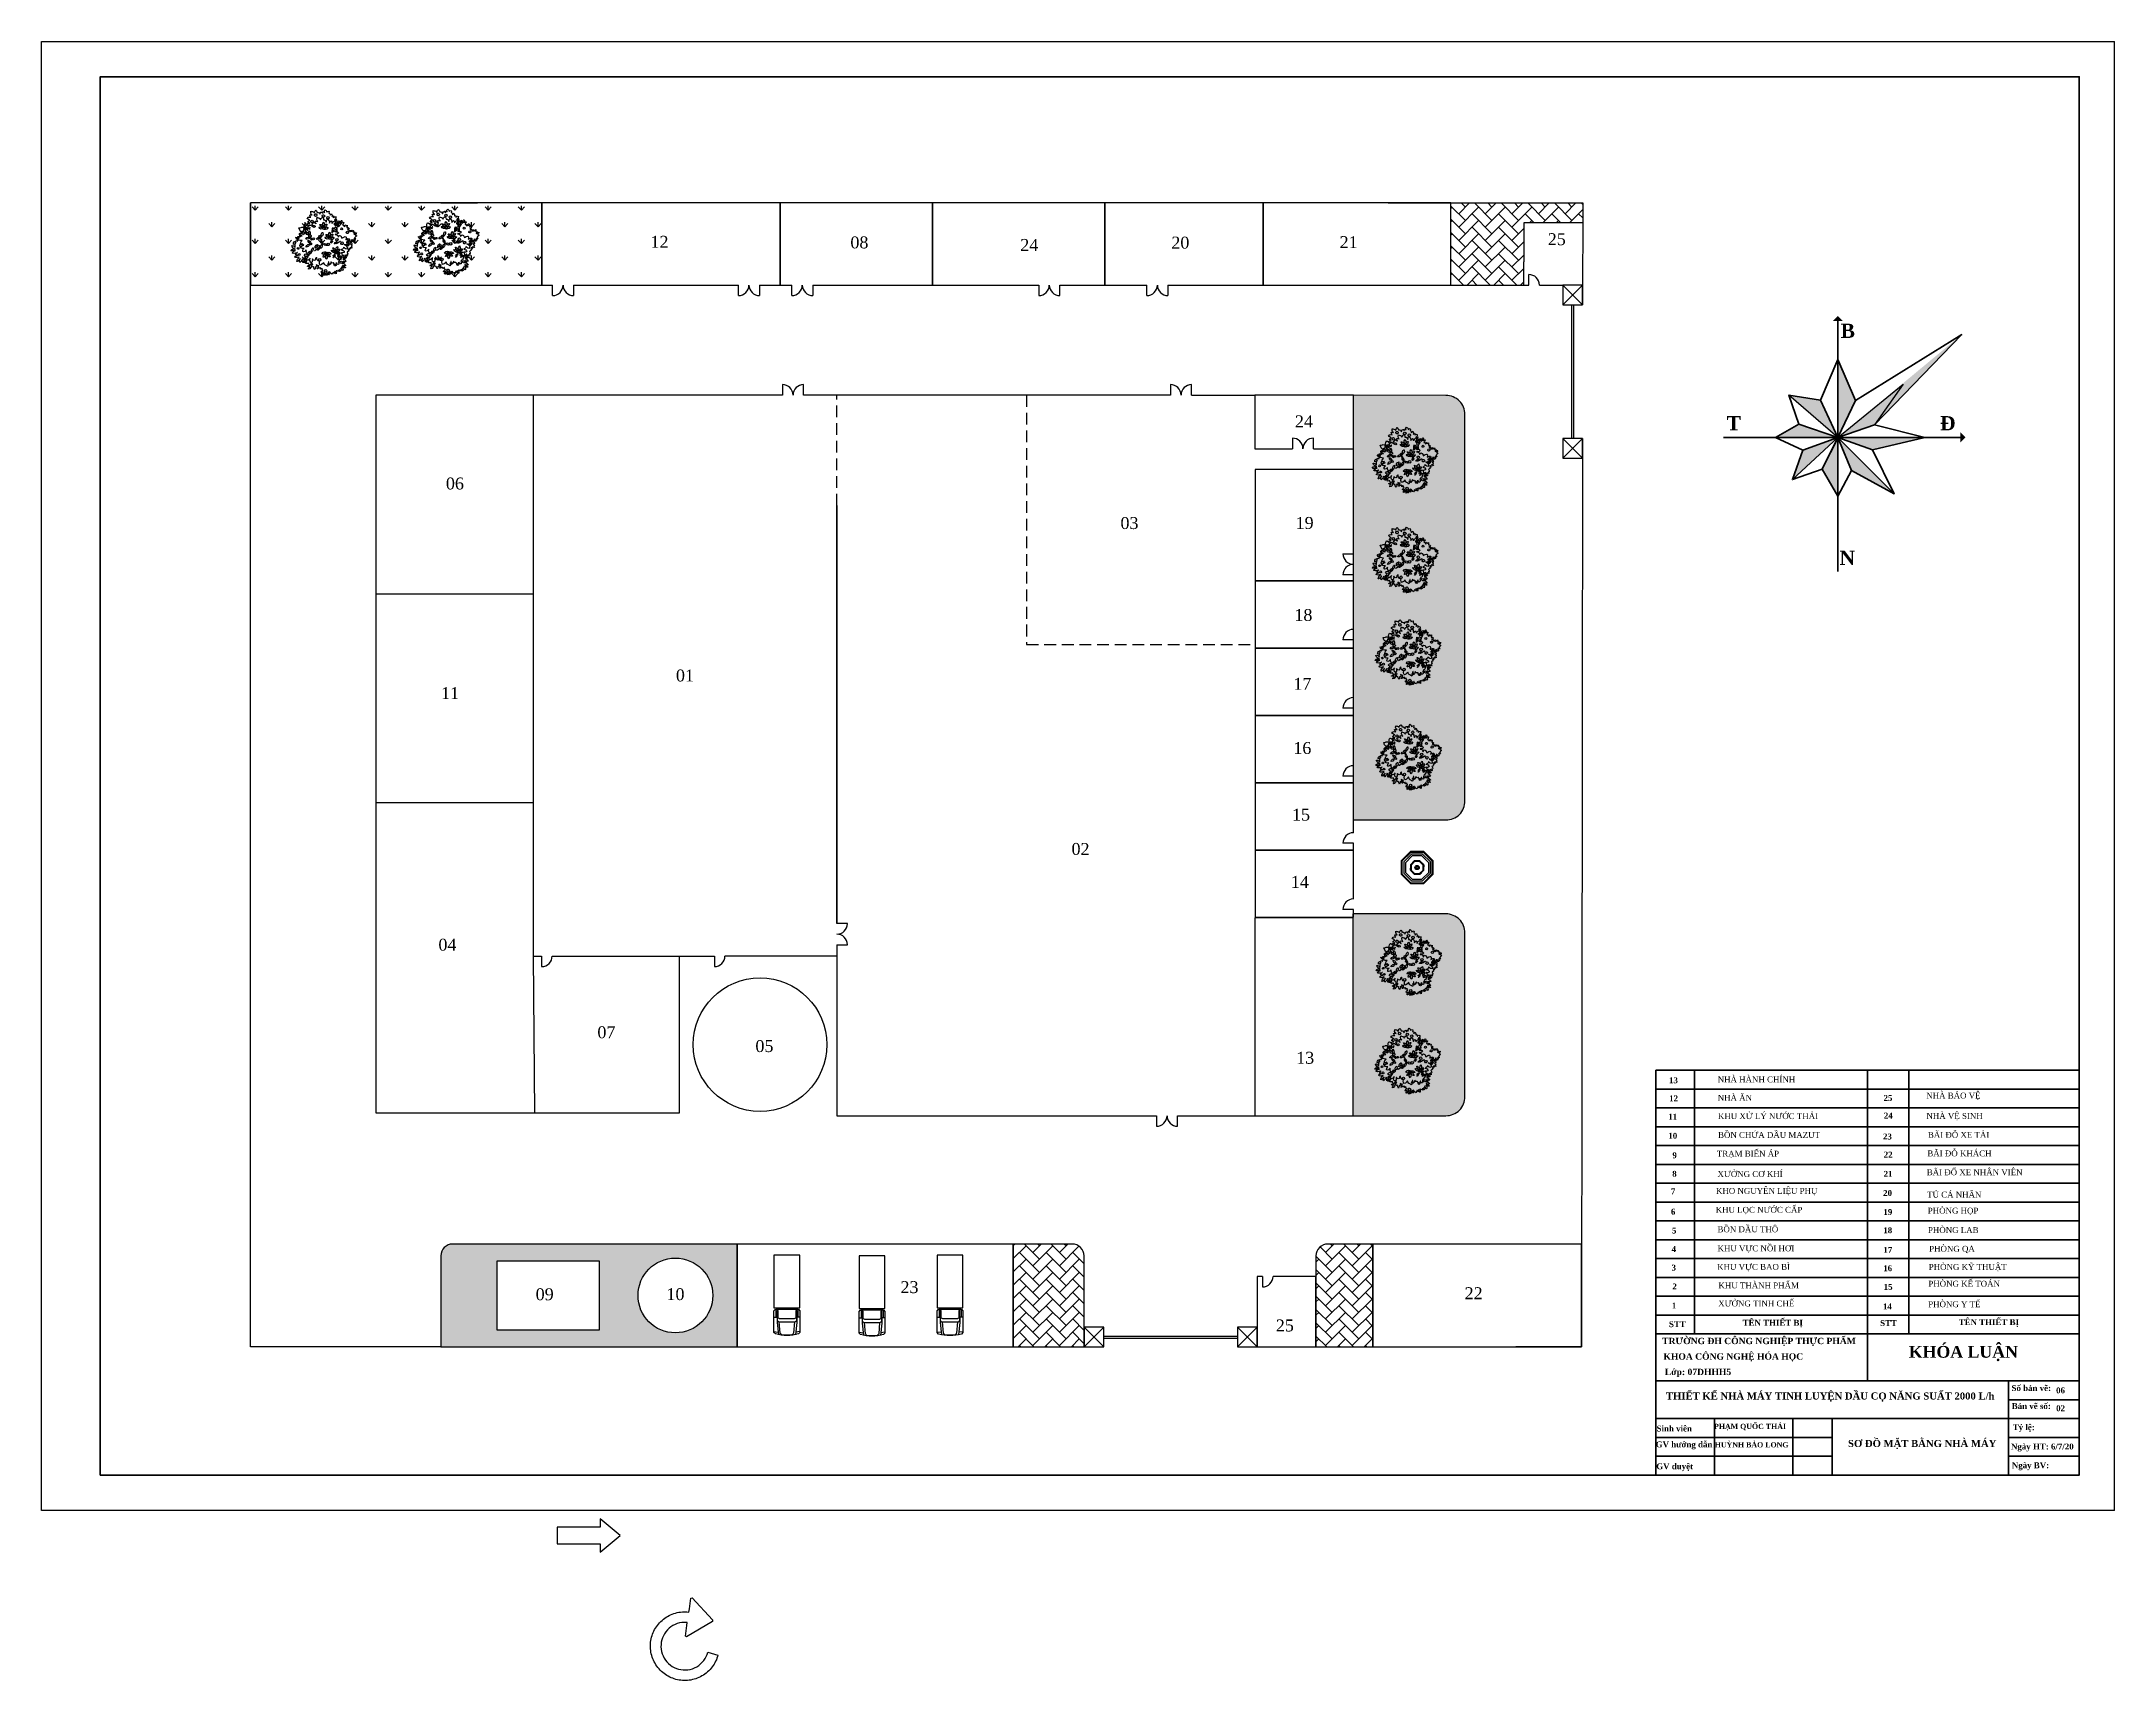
# Model space of a CAD drawing. Header units: inches. Extents: x 102447 to 288095, y 37526 to 105682.
# Drawn here: x 106322 to 115132, y 81563 to 88526 of the extents above; entities that cross this region are included whole.
import ezdxf

# ---------------------------------------------------------------- set-up
doc = ezdxf.new("R2010")
doc.units = ezdxf.units.IN
doc.header["$LTSCALE"] = 200
doc.header["$MEASUREMENT"] = 0
doc.linetypes.add('CENTER', pattern=[17.5, 13, -1.5, 1.5, -1.5])
doc.linetypes.add('HIDDEN', pattern=[0.375, 0.25, -0.125])
for name, color, linetype, lineweight in [('cb', 7, 'Continuous', 30), ('chinh', 7, 'Continuous', 50), ('DAMPER', 211, 'CENTER', 35), ('NET DUT', 7, 'HIDDEN', 25), ('TAMKH', 165, 'Continuous', 9)]:
    doc.layers.add(name, color=color, linetype=linetype, lineweight=lineweight)
for name, color, linetype in [('NEW_TREES', 7, 'Continuous'), ('PAVING', 7, 'Continuous'), ('VEHICLES', 7, 'Continuous')]:
    doc.layers.add(name, color=color, linetype=linetype)
doc.styles.add('HY', font='VHAVAN.TTF')
doc.styles.get("Standard").update_dxf_attribs({"font": 'Font - TrueType - Arial.ttf'})

msp = doc.modelspace()

# ---------------------------------------------------------------- hatches: boundary and pattern name
h = msp.add_hatch()
h.set_pattern_fill('GRASS', color=3, scale=100)
h.set_pattern_definition([(90, (95209.8, 64192.41), (-70.71068, 70.71068), [18.75, -122.67136]), (45, (95209.8, 64192.41), (-70.71068, 70.71068), [18.75, -81.25]), (135, (95209.8, 64192.41), (-70.71068, -70.71068), [18.75, -81.25])])
h.paths.add_polyline_path([(108448.1, 87840.8), (107211.2, 87840.8), (107211.2, 87491.3), (108448.1, 87491.3)])
h = msp.add_hatch()
h.set_pattern_fill('AR-HBONE', color=256, scale=10)
h.paths.add_polyline_path([(112621.7, 87756.4), (112872, 87756.4), (112872.1, 87840), (112312.4, 87840.5), (112312.4, 87491.3), (112621.7, 87491.3), (112621.7, 87590.4)])
h = msp.add_hatch()
h.set_pattern_fill('GRASS', color=3, scale=100)
h.set_pattern_definition([(90, (104411.36, 74460.45), (-70.71068, 70.71068), [18.75, -122.67136]), (45, (104411.36, 74460.45), (-70.7107, 70.7107), [18.75, -81.25]), (135, (104411.36, 74460.45), (-70.7107, -70.7107), [18.75, -81.25])])
h.paths.add_polyline_path([(112371.9, 86941.4, 0.414214), (112290.9, 87022.5), (111897.9, 87023.8), (111897.9, 85219), (112290.9, 85219, 0.414214), (112371.9, 85300), (112371.9, 85574.9)])
h.paths.add_polyline_path([(112371.9, 84739, 0.414214), (112290.9, 84820.1), (111897.9, 84820.1), (111897.9, 84804), (111897, 84804), (111897, 83962.7), (112290.9, 83962.7, 0.414214), (112371.9, 84043.8)])
h.paths.add_polyline_path([(109278.6, 83417.6), (108069.3, 83417.6, 0.414214), (108019.3, 83367.6), (108019.3, 82980.8), (109278.6, 82980.8)])
h.paths.add_polyline_path([(108257.2, 83344.8), (108693.5, 83344.8), (108693.5, 83053.6), (108257.2, 83053.6)], flags=16)
h.paths.add_polyline_path([(108857.5, 83199.2, -1), (109175.2, 83199.2, -1)], flags=16)
h.paths.add_polyline_path([(108963.6, 83150.6), (109063.7, 83150.6), (109063.7, 83258.8), (108963.6, 83258.8)], flags=8)
h.paths.add_polyline_path([(108411, 83150.3), (108511.2, 83150.3), (108511.2, 83258.4), (108411, 83258.4)], flags=8)
h = msp.add_hatch()
h.set_pattern_fill('AR-HBONE', color=256, scale=10)
h.paths.add_polyline_path([(110753.3, 83367, 0.414214), (110702.6, 83417.6), (110452.4, 83417.6), (110452.4, 82980.8), (110753.3, 82980.8)])
h.paths.add_polyline_path([(111980.4, 83417.6), (111789.3, 83417.6, 0.414214), (111738.6, 83367), (111738.6, 82980.8), (111980.4, 82980.8)])
at = {"layer": 'NEW_TREES', "true_color": 0x991b1e}
h = msp.add_hatch(color=244, dxfattribs=at)
edge = h.paths.add_edge_path()
edge.add_spline(control_points=[(107589.4, 87613), (107587.7, 87611), (107584.3, 87610.5), (107582.5, 87612.4)], knot_values=[0, 0, 0, 0, 1, 1, 1, 1], degree=3, periodic=0)
edge.add_spline(control_points=[(107582.5, 87612.4), (107580.6, 87614.2), (107581, 87617.8), (107582.8, 87619.7)], knot_values=[0, 0, 0, 0, 1, 1, 1, 1], degree=3, periodic=0)
edge.add_spline(control_points=[(107582.8, 87619.7), (107584.5, 87621.7), (107587.3, 87620.8), (107588.7, 87619.2)], knot_values=[0, 0, 0, 0, 1, 1, 1, 1], degree=3, periodic=0)
edge.add_spline(control_points=[(107588.7, 87619.2), (107590.3, 87617.4), (107591.2, 87614.9), (107589.4, 87613)], knot_values=[0, 0, 0, 0, 1, 1, 1, 1], degree=3, periodic=0)
edge = h.paths.add_edge_path()
edge.add_spline(control_points=[(107533.5, 87555.2), (107535.4, 87553.1), (107536.3, 87550.4), (107534.3, 87548.1)], knot_values=[0, 0, 0, 0, 1, 1, 1, 1], degree=3, periodic=0)
edge.add_spline(control_points=[(107534.3, 87548.1), (107532.4, 87545.9), (107528.6, 87545.4), (107526.5, 87547.5)], knot_values=[0, 0, 0, 0, 1, 1, 1, 1], degree=3, periodic=0)
edge.add_spline(control_points=[(107526.5, 87547.5), (107524.5, 87549.6), (107524.8, 87553.6), (107526.8, 87555.8)], knot_values=[0, 0, 0, 0, 1, 1, 1, 1], degree=3, periodic=0)
edge.add_spline(control_points=[(107526.8, 87555.8), (107528.8, 87558), (107531.9, 87557), (107533.5, 87555.2)], knot_values=[0, 0, 0, 0, 1, 1, 1, 1], degree=3, periodic=0)
edge = h.paths.add_edge_path()
edge.add_spline(control_points=[(107464.5, 87662.6), (107462.8, 87664.2), (107463.1, 87667.3), (107464.7, 87669)], knot_values=[0, 0, 0, 0, 1, 1, 1, 1], degree=3, periodic=0)
edge.add_spline(control_points=[(107464.7, 87669), (107466.2, 87670.7), (107468.6, 87669.9), (107469.8, 87668.5)], knot_values=[0, 0, 0, 0, 1, 1, 1, 1], degree=3, periodic=0)
edge.add_spline(control_points=[(107469.8, 87668.5), (107471.3, 87666.9), (107472, 87664.8), (107470.5, 87663.1)], knot_values=[0, 0, 0, 0, 1, 1, 1, 1], degree=3, periodic=0)
edge.add_spline(control_points=[(107470.5, 87663.1), (107468.9, 87661.4), (107466.1, 87660.9), (107464.5, 87662.6)], knot_values=[0, 0, 0, 0, 1, 1, 1, 1], degree=3, periodic=0)
edge = h.paths.add_edge_path()
edge.add_spline(control_points=[(107473.4, 87583.3), (107474.8, 87581.8), (107475.5, 87579.8), (107474, 87578.2)], knot_values=[0, 0, 0, 0, 1, 1, 1, 1], degree=3, periodic=0)
edge.add_spline(control_points=[(107474, 87578.2), (107472.6, 87576.6), (107469.9, 87576.1), (107468.4, 87577.7)], knot_values=[0, 0, 0, 0, 1, 1, 1, 1], degree=3, periodic=0)
edge.add_spline(control_points=[(107468.4, 87577.7), (107466.8, 87579.2), (107467.1, 87582.1), (107468.6, 87583.7)], knot_values=[0, 0, 0, 0, 1, 1, 1, 1], degree=3, periodic=0)
edge.add_spline(control_points=[(107468.6, 87583.7), (107470, 87585.3), (107472.3, 87584.6), (107473.4, 87583.3)], knot_values=[0, 0, 0, 0, 1, 1, 1, 1], degree=3, periodic=0)
edge = h.paths.add_edge_path()
edge.add_spline(control_points=[(107420.2, 87623.8), (107421.6, 87622.3), (107422.3, 87620.3), (107420.8, 87618.7)], knot_values=[0, 0, 0, 0, 1, 1, 1, 1], degree=3, periodic=0)
edge.add_spline(control_points=[(107420.8, 87618.7), (107419.4, 87617.1), (107416.7, 87616.7), (107415.2, 87618.2)], knot_values=[0, 0, 0, 0, 1, 1, 1, 1], degree=3, periodic=0)
edge.add_spline(control_points=[(107415.2, 87618.2), (107413.7, 87619.7), (107413.9, 87622.6), (107415.4, 87624.2)], knot_values=[0, 0, 0, 0, 1, 1, 1, 1], degree=3, periodic=0)
edge.add_spline(control_points=[(107415.4, 87624.2), (107416.8, 87625.8), (107419.1, 87625.1), (107420.2, 87623.8)], knot_values=[0, 0, 0, 0, 1, 1, 1, 1], degree=3, periodic=0)
edge = h.paths.add_edge_path()
edge.add_spline(control_points=[(107428.7, 87663.4), (107430.5, 87661.4), (107431.5, 87658.6), (107429.5, 87656.4)], knot_values=[0, 0, 0, 0, 1, 1, 1, 1], degree=3, periodic=0)
edge.add_spline(control_points=[(107429.5, 87656.4), (107427.5, 87654.2), (107423.8, 87653.6), (107421.7, 87655.7)], knot_values=[0, 0, 0, 0, 1, 1, 1, 1], degree=3, periodic=0)
edge.add_spline(control_points=[(107421.7, 87655.7), (107419.6, 87657.8), (107420, 87661.8), (107422, 87664)], knot_values=[0, 0, 0, 0, 1, 1, 1, 1], degree=3, periodic=0)
edge.add_spline(control_points=[(107422, 87664), (107424, 87666.2), (107427.1, 87665.2), (107428.7, 87663.4)], knot_values=[0, 0, 0, 0, 1, 1, 1, 1], degree=3, periodic=0)
edge = h.paths.add_edge_path()
edge.add_spline(control_points=[(107524, 87788.6), (107525.9, 87786.6), (107526.9, 87783.8), (107524.9, 87781.6)], knot_values=[0, 0, 0, 0, 1, 1, 1, 1], degree=3, periodic=0)
edge.add_spline(control_points=[(107524.9, 87781.6), (107522.9, 87779.4), (107519.1, 87778.8), (107517.1, 87780.9)], knot_values=[0, 0, 0, 0, 1, 1, 1, 1], degree=3, periodic=0)
edge.add_spline(control_points=[(107517.1, 87780.9), (107515, 87783), (107515.4, 87787), (107517.3, 87789.2)], knot_values=[0, 0, 0, 0, 1, 1, 1, 1], degree=3, periodic=0)
edge.add_spline(control_points=[(107517.3, 87789.2), (107519.3, 87791.4), (107522.5, 87790.4), (107524, 87788.6)], knot_values=[0, 0, 0, 0, 1, 1, 1, 1], degree=3, periodic=0)
edge = h.paths.add_edge_path()
edge.add_spline(control_points=[(107475.5, 87765.3), (107477.4, 87763.2), (107478.4, 87760.4), (107476.4, 87758.2)], knot_values=[0, 0, 0, 0, 1, 1, 1, 1], degree=3, periodic=0)
edge.add_spline(control_points=[(107476.4, 87758.2), (107474.4, 87756), (107470.7, 87755.4), (107468.6, 87757.5)], knot_values=[0, 0, 0, 0, 1, 1, 1, 1], degree=3, periodic=0)
edge.add_spline(control_points=[(107468.6, 87757.5), (107466.5, 87759.6), (107466.9, 87763.6), (107468.9, 87765.8)], knot_values=[0, 0, 0, 0, 1, 1, 1, 1], degree=3, periodic=0)
edge.add_spline(control_points=[(107468.9, 87765.8), (107470.8, 87768), (107474, 87767), (107475.5, 87765.3)], knot_values=[0, 0, 0, 0, 1, 1, 1, 1], degree=3, periodic=0)
edge = h.paths.add_edge_path()
edge.add_spline(control_points=[(107525.8, 87736), (107527.7, 87733.9), (107528.6, 87731.1), (107526.6, 87728.9)], knot_values=[0, 0, 0, 0, 1, 1, 1, 1], degree=3, periodic=0)
edge.add_spline(control_points=[(107526.6, 87728.9), (107524.7, 87726.7), (107520.9, 87726.1), (107518.8, 87728.2)], knot_values=[0, 0, 0, 0, 1, 1, 1, 1], degree=3, periodic=0)
edge.add_spline(control_points=[(107518.8, 87728.2), (107516.8, 87730.3), (107517.1, 87734.3), (107519.1, 87736.5)], knot_values=[0, 0, 0, 0, 1, 1, 1, 1], degree=3, periodic=0)
edge.add_spline(control_points=[(107519.1, 87736.5), (107521.1, 87738.7), (107524.2, 87737.7), (107525.8, 87736)], knot_values=[0, 0, 0, 0, 1, 1, 1, 1], degree=3, periodic=0)
edge = h.paths.add_edge_path()
edge.add_spline(control_points=[(107581.3, 87687.2), (107583.1, 87685.1), (107584.1, 87682.3), (107582.1, 87680.1)], knot_values=[0, 0, 0, 0, 1, 1, 1, 1], degree=3, periodic=0)
edge.add_spline(control_points=[(107582.1, 87680.1), (107580.1, 87677.9), (107576.4, 87677.3), (107574.3, 87679.4)], knot_values=[0, 0, 0, 0, 1, 1, 1, 1], degree=3, periodic=0)
edge.add_spline(control_points=[(107574.3, 87679.4), (107572.2, 87681.5), (107572.6, 87685.5), (107574.6, 87687.7)], knot_values=[0, 0, 0, 0, 1, 1, 1, 1], degree=3, periodic=0)
edge.add_spline(control_points=[(107574.6, 87687.7), (107576.6, 87689.9), (107579.7, 87688.9), (107581.3, 87687.2)], knot_values=[0, 0, 0, 0, 1, 1, 1, 1], degree=3, periodic=0)
edge = h.paths.add_edge_path()
edge.add_spline(control_points=[(107544.6, 87667.7), (107546.5, 87665.6), (107547.4, 87662.9), (107545.5, 87660.7)], knot_values=[0, 0, 0, 0, 1, 1, 1, 1], degree=3, periodic=0)
edge.add_spline(control_points=[(107545.5, 87660.7), (107543.5, 87658.5), (107539.7, 87657.9), (107537.6, 87660)], knot_values=[0, 0, 0, 0, 1, 1, 1, 1], degree=3, periodic=0)
edge.add_spline(control_points=[(107537.6, 87660), (107535.6, 87662.1), (107535.9, 87666.1), (107537.9, 87668.3)], knot_values=[0, 0, 0, 0, 1, 1, 1, 1], degree=3, periodic=0)
edge.add_spline(control_points=[(107537.9, 87668.3), (107539.9, 87670.5), (107543, 87669.5), (107544.6, 87667.7)], knot_values=[0, 0, 0, 0, 1, 1, 1, 1], degree=3, periodic=0)
edge = h.paths.add_edge_path()
edge.add_spline(control_points=[(107490.7, 87783.8), (107488.2, 87782.4), (107484.5, 87783.2), (107483.2, 87785.9)], knot_values=[0, 0, 0, 0, 1, 1, 1, 1], degree=3, periodic=0)
edge.add_spline(control_points=[(107483.2, 87785.9), (107481.8, 87788.6), (107483.4, 87792.2), (107486, 87793.6)], knot_values=[0, 0, 0, 0, 1, 1, 1, 1], degree=3, periodic=0)
edge.add_spline(control_points=[(107486, 87793.6), (107488.5, 87795), (107491.2, 87793), (107492.1, 87790.8)], knot_values=[0, 0, 0, 0, 1, 1, 1, 1], degree=3, periodic=0)
edge.add_spline(control_points=[(107492.1, 87790.8), (107493.2, 87788.2), (107493.3, 87785.2), (107490.7, 87783.8)], knot_values=[0, 0, 0, 0, 1, 1, 1, 1], degree=3, periodic=0)
edge = h.paths.add_edge_path()
edge.add_spline(control_points=[(107508.6, 87692.6), (107506.3, 87691.3), (107503, 87692), (107501.8, 87694.4)], knot_values=[0, 0, 0, 0, 1, 1, 1, 1], degree=3, periodic=0)
edge.add_spline(control_points=[(107501.8, 87694.4), (107500.6, 87696.8), (107502, 87700.1), (107504.3, 87701.3)], knot_values=[0, 0, 0, 0, 1, 1, 1, 1], degree=3, periodic=0)
edge.add_spline(control_points=[(107504.3, 87701.3), (107506.6, 87702.6), (107509, 87700.8), (107509.8, 87698.8)], knot_values=[0, 0, 0, 0, 1, 1, 1, 1], degree=3, periodic=0)
edge.add_spline(control_points=[(107509.8, 87698.8), (107510.9, 87696.5), (107510.9, 87693.8), (107508.6, 87692.6)], knot_values=[0, 0, 0, 0, 1, 1, 1, 1], degree=3, periodic=0)
edge = h.paths.add_edge_path()
edge.add_spline(control_points=[(107446.1, 87606.4), (107446.8, 87604.8), (107446.8, 87603), (107445.2, 87602.1)], knot_values=[0, 0, 0, 0, 1, 1, 1, 1], degree=3, periodic=0)
edge.add_spline(control_points=[(107445.2, 87602.1), (107443.7, 87601.3), (107441.4, 87601.7), (107440.6, 87603.4)], knot_values=[0, 0, 0, 0, 1, 1, 1, 1], degree=3, periodic=0)
edge.add_spline(control_points=[(107440.6, 87603.4), (107439.8, 87605.1), (107440.7, 87607.3), (107442.3, 87608.2)], knot_values=[0, 0, 0, 0, 1, 1, 1, 1], degree=3, periodic=0)
edge.add_spline(control_points=[(107442.3, 87608.2), (107443.9, 87609), (107445.5, 87607.8), (107446.1, 87606.4)], knot_values=[0, 0, 0, 0, 1, 1, 1, 1], degree=3, periodic=0)
edge = h.paths.add_edge_path()
edge.add_spline(control_points=[(107656.2, 87710.5), (107656.9, 87708.9), (107656.9, 87707.1), (107655.4, 87706.2)], knot_values=[0, 0, 0, 0, 1, 1, 1, 1], degree=3, periodic=0)
edge.add_spline(control_points=[(107655.4, 87706.2), (107653.8, 87705.4), (107651.5, 87705.8), (107650.7, 87707.5)], knot_values=[0, 0, 0, 0, 1, 1, 1, 1], degree=3, periodic=0)
edge.add_spline(control_points=[(107650.7, 87707.5), (107649.9, 87709.2), (107650.8, 87711.4), (107652.4, 87712.3)], knot_values=[0, 0, 0, 0, 1, 1, 1, 1], degree=3, periodic=0)
edge.add_spline(control_points=[(107652.4, 87712.3), (107654, 87713.1), (107655.6, 87711.9), (107656.2, 87710.5)], knot_values=[0, 0, 0, 0, 1, 1, 1, 1], degree=3, periodic=0)
edge = h.paths.add_edge_path()
edge.add_spline(control_points=[(107631.4, 87673.1), (107628.8, 87671.7), (107625.1, 87672.5), (107623.8, 87675.2)], knot_values=[0, 0, 0, 0, 1, 1, 1, 1], degree=3, periodic=0)
edge.add_spline(control_points=[(107623.8, 87675.2), (107622.5, 87677.9), (107624.1, 87681.5), (107626.6, 87682.9)], knot_values=[0, 0, 0, 0, 1, 1, 1, 1], degree=3, periodic=0)
edge.add_spline(control_points=[(107626.6, 87682.9), (107629.2, 87684.3), (107631.8, 87682.3), (107632.7, 87680.1)], knot_values=[0, 0, 0, 0, 1, 1, 1, 1], degree=3, periodic=0)
edge.add_spline(control_points=[(107632.7, 87680.1), (107633.9, 87677.5), (107633.9, 87674.5), (107631.4, 87673.1)], knot_values=[0, 0, 0, 0, 1, 1, 1, 1], degree=3, periodic=0)
edge = h.paths.add_edge_path()
edge.add_spline(control_points=[(107597.6, 87664.1), (107595.2, 87665.7), (107593.8, 87669.5), (107595.3, 87672.1)], knot_values=[0, 0, 0, 0, 1, 1, 1, 1], degree=3, periodic=0)
edge.add_spline(control_points=[(107595.3, 87672.1), (107596.8, 87674.7), (107600.6, 87675.1), (107603.1, 87673.5)], knot_values=[0, 0, 0, 0, 1, 1, 1, 1], degree=3, periodic=0)
edge.add_spline(control_points=[(107603.1, 87673.5), (107605.5, 87671.9), (107605.2, 87668.4), (107603.9, 87666.5)], knot_values=[0, 0, 0, 0, 1, 1, 1, 1], degree=3, periodic=0)
edge.add_spline(control_points=[(107603.9, 87666.5), (107602.4, 87664.1), (107600, 87662.5), (107597.6, 87664.1)], knot_values=[0, 0, 0, 0, 1, 1, 1, 1], degree=3, periodic=0)
edge = h.paths.add_edge_path()
edge.add_spline(control_points=[(107570.1, 87727), (107567.6, 87728.6), (107566.3, 87732.3), (107567.8, 87734.9)], knot_values=[0, 0, 0, 0, 1, 1, 1, 1], degree=3, periodic=0)
edge.add_spline(control_points=[(107567.8, 87734.9), (107569.3, 87737.5), (107573.1, 87738), (107575.5, 87736.4)], knot_values=[0, 0, 0, 0, 1, 1, 1, 1], degree=3, periodic=0)
edge.add_spline(control_points=[(107575.5, 87736.4), (107578, 87734.8), (107577.7, 87731.3), (107576.4, 87729.3)], knot_values=[0, 0, 0, 0, 1, 1, 1, 1], degree=3, periodic=0)
edge.add_spline(control_points=[(107576.4, 87729.3), (107574.9, 87726.9), (107572.5, 87725.4), (107570.1, 87727)], knot_values=[0, 0, 0, 0, 1, 1, 1, 1], degree=3, periodic=0)
edge = h.paths.add_edge_path()
edge.add_spline(control_points=[(107545.4, 87582.8), (107546.7, 87581.3), (107547.4, 87579.3), (107546, 87577.7)], knot_values=[0, 0, 0, 0, 1, 1, 1, 1], degree=3, periodic=0)
edge.add_spline(control_points=[(107546, 87577.7), (107544.5, 87576.1), (107541.8, 87575.7), (107540.3, 87577.2)], knot_values=[0, 0, 0, 0, 1, 1, 1, 1], degree=3, periodic=0)
edge.add_spline(control_points=[(107540.3, 87577.2), (107538.7, 87578.7), (107539, 87581.6), (107540.5, 87583.3)], knot_values=[0, 0, 0, 0, 1, 1, 1, 1], degree=3, periodic=0)
edge.add_spline(control_points=[(107540.5, 87583.3), (107541.9, 87584.9), (107544.2, 87584.1), (107545.4, 87582.8)], knot_values=[0, 0, 0, 0, 1, 1, 1, 1], degree=3, periodic=0)
edge = h.paths.add_edge_path()
edge.add_spline(control_points=[(107577.2, 87722), (107578.6, 87720.5), (107579.3, 87718.5), (107577.8, 87716.9)], knot_values=[0, 0, 0, 0, 1, 1, 1, 1], degree=3, periodic=0)
edge.add_spline(control_points=[(107577.8, 87716.9), (107576.4, 87715.3), (107573.6, 87714.8), (107572.1, 87716.4)], knot_values=[0, 0, 0, 0, 1, 1, 1, 1], degree=3, periodic=0)
edge.add_spline(control_points=[(107572.1, 87716.4), (107570.6, 87717.9), (107570.8, 87720.8), (107572.3, 87722.5)], knot_values=[0, 0, 0, 0, 1, 1, 1, 1], degree=3, periodic=0)
edge.add_spline(control_points=[(107572.3, 87722.5), (107573.7, 87724.1), (107576, 87723.3), (107577.2, 87722)], knot_values=[0, 0, 0, 0, 1, 1, 1, 1], degree=3, periodic=0)
edge = h.paths.add_edge_path()
edge.add_spline(control_points=[(107568.1, 87580.7), (107569.8, 87582.6), (107572.5, 87581.7), (107573.8, 87580.2)], knot_values=[0, 0, 0, 0, 1, 1, 1, 1], degree=3, periodic=0)
edge.add_spline(control_points=[(107573.8, 87580.2), (107575.4, 87578.4), (107576.2, 87576), (107574.5, 87574.1)], knot_values=[0, 0, 0, 0, 1, 1, 1, 1], degree=3, periodic=0)
edge.add_spline(control_points=[(107574.5, 87574.1), (107572.8, 87572.3), (107569.6, 87571.8), (107567.8, 87573.6)], knot_values=[0, 0, 0, 0, 1, 1, 1, 1], degree=3, periodic=0)
edge.add_spline(control_points=[(107567.8, 87573.6), (107566.1, 87575.4), (107566.4, 87578.8), (107568.1, 87580.7)], knot_values=[0, 0, 0, 0, 1, 1, 1, 1], degree=3, periodic=0)
edge = h.paths.add_edge_path()
edge.add_spline(control_points=[(107544.5, 87693.6), (107546.2, 87695.4), (107548.9, 87694.6), (107550.3, 87693.1)], knot_values=[0, 0, 0, 0, 1, 1, 1, 1], degree=3, periodic=0)
edge.add_spline(control_points=[(107550.3, 87693.1), (107551.9, 87691.3), (107552.7, 87688.9), (107551, 87687)], knot_values=[0, 0, 0, 0, 1, 1, 1, 1], degree=3, periodic=0)
edge.add_spline(control_points=[(107551, 87687), (107549.3, 87685.2), (107546.1, 87684.7), (107544.3, 87686.5)], knot_values=[0, 0, 0, 0, 1, 1, 1, 1], degree=3, periodic=0)
edge.add_spline(control_points=[(107544.3, 87686.5), (107542.5, 87688.3), (107542.8, 87691.7), (107544.5, 87693.6)], knot_values=[0, 0, 0, 0, 1, 1, 1, 1], degree=3, periodic=0)
edge = h.paths.add_edge_path()
edge.add_spline(control_points=[(107595.3, 87733.5), (107596.9, 87735.3), (107599.3, 87734.5), (107600.5, 87733.1)], knot_values=[0, 0, 0, 0, 1, 1, 1, 1], degree=3, periodic=0)
edge.add_spline(control_points=[(107600.5, 87733.1), (107602, 87731.5), (107602.8, 87729.3), (107601.2, 87727.6)], knot_values=[0, 0, 0, 0, 1, 1, 1, 1], degree=3, periodic=0)
edge.add_spline(control_points=[(107601.2, 87727.6), (107599.6, 87725.9), (107596.7, 87725.4), (107595.1, 87727)], knot_values=[0, 0, 0, 0, 1, 1, 1, 1], degree=3, periodic=0)
edge.add_spline(control_points=[(107595.1, 87727), (107593.4, 87728.7), (107593.7, 87731.8), (107595.3, 87733.5)], knot_values=[0, 0, 0, 0, 1, 1, 1, 1], degree=3, periodic=0)
edge = h.paths.add_edge_path()
edge.add_spline(control_points=[(107479, 87744.1), (107480.5, 87745.8), (107483, 87745), (107484.2, 87743.6)], knot_values=[0, 0, 0, 0, 1, 1, 1, 1], degree=3, periodic=0)
edge.add_spline(control_points=[(107484.2, 87743.6), (107485.7, 87742), (107486.4, 87739.8), (107484.9, 87738.1)], knot_values=[0, 0, 0, 0, 1, 1, 1, 1], degree=3, periodic=0)
edge.add_spline(control_points=[(107484.9, 87738.1), (107483.3, 87736.4), (107480.4, 87735.9), (107478.7, 87737.6)], knot_values=[0, 0, 0, 0, 1, 1, 1, 1], degree=3, periodic=0)
edge.add_spline(control_points=[(107478.7, 87737.6), (107477.1, 87739.2), (107477.4, 87742.3), (107479, 87744.1)], knot_values=[0, 0, 0, 0, 1, 1, 1, 1], degree=3, periodic=0)
edge = h.paths.add_edge_path()
edge.add_spline(control_points=[(107464.7, 87694.9), (107462.1, 87693.8), (107459.6, 87696.2), (107458.9, 87698.5)], knot_values=[0, 0, 0, 0, 1, 1, 1, 1], degree=3, periodic=0)
edge.add_spline(control_points=[(107458.9, 87698.5), (107458, 87701.2), (107458.3, 87704.1), (107461, 87705.2)], knot_values=[0, 0, 0, 0, 1, 1, 1, 1], degree=3, periodic=0)
edge.add_spline(control_points=[(107461, 87705.2), (107463.6, 87706.3), (107467.3, 87705.2), (107468.3, 87702.3)], knot_values=[0, 0, 0, 0, 1, 1, 1, 1], degree=3, periodic=0)
edge.add_spline(control_points=[(107468.3, 87702.3), (107469.4, 87699.5), (107467.4, 87696), (107464.7, 87694.9)], knot_values=[0, 0, 0, 0, 1, 1, 1, 1], degree=3, periodic=0)
edge = h.paths.add_edge_path()
edge.add_spline(control_points=[(107536.7, 87630.1), (107538, 87628.5), (107538, 87625.8), (107536.5, 87624.4)], knot_values=[0, 0, 0, 0, 1, 1, 1, 1], degree=3, periodic=0)
edge.add_spline(control_points=[(107536.5, 87624.4), (107535, 87623.1), (107532.4, 87623.7), (107531.2, 87625.3)], knot_values=[0, 0, 0, 0, 1, 1, 1, 1], degree=3, periodic=0)
edge.add_spline(control_points=[(107531.2, 87625.3), (107529.9, 87626.9), (107530.8, 87629.1), (107532.1, 87630.1)], knot_values=[0, 0, 0, 0, 1, 1, 1, 1], degree=3, periodic=0)
edge.add_spline(control_points=[(107532.1, 87630.1), (107533.5, 87631.3), (107535.4, 87631.8), (107536.7, 87630.1)], knot_values=[0, 0, 0, 0, 1, 1, 1, 1], degree=3, periodic=0)
edge = h.paths.add_edge_path()
edge.add_spline(control_points=[(107481.7, 87690.4), (107483, 87688.8), (107483.1, 87686), (107481.6, 87684.7)], knot_values=[0, 0, 0, 0, 1, 1, 1, 1], degree=3, periodic=0)
edge.add_spline(control_points=[(107481.6, 87684.7), (107480, 87683.3), (107477.5, 87683.9), (107476.2, 87685.5)], knot_values=[0, 0, 0, 0, 1, 1, 1, 1], degree=3, periodic=0)
edge.add_spline(control_points=[(107476.2, 87685.5), (107474.9, 87687.2), (107475.8, 87689.4), (107477.1, 87690.4)], knot_values=[0, 0, 0, 0, 1, 1, 1, 1], degree=3, periodic=0)
edge.add_spline(control_points=[(107477.1, 87690.4), (107478.6, 87691.6), (107480.5, 87692), (107481.7, 87690.4)], knot_values=[0, 0, 0, 0, 1, 1, 1, 1], degree=3, periodic=0)
edge = h.paths.add_edge_path()
edge.add_spline(control_points=[(107574.6, 87771.3), (107575.9, 87769.6), (107575.9, 87766.9), (107574.4, 87765.5)], knot_values=[0, 0, 0, 0, 1, 1, 1, 1], degree=3, periodic=0)
edge.add_spline(control_points=[(107574.4, 87765.5), (107572.9, 87764.2), (107570.3, 87764.8), (107569.1, 87766.4)], knot_values=[0, 0, 0, 0, 1, 1, 1, 1], degree=3, periodic=0)
edge.add_spline(control_points=[(107569.1, 87766.4), (107567.8, 87768), (107568.7, 87770.2), (107570, 87771.2)], knot_values=[0, 0, 0, 0, 1, 1, 1, 1], degree=3, periodic=0)
edge.add_spline(control_points=[(107570, 87771.2), (107571.5, 87772.4), (107573.3, 87772.9), (107574.6, 87771.3)], knot_values=[0, 0, 0, 0, 1, 1, 1, 1], degree=3, periodic=0)
edge = h.paths.add_edge_path()
edge.add_spline(control_points=[(107415.7, 87650), (107417, 87648.4), (107417.1, 87645.6), (107415.5, 87644.2)], knot_values=[0, 0, 0, 0, 1, 1, 1, 1], degree=3, periodic=0)
edge.add_spline(control_points=[(107415.5, 87644.2), (107414, 87642.9), (107411.5, 87643.5), (107410.2, 87645.1)], knot_values=[0, 0, 0, 0, 1, 1, 1, 1], degree=3, periodic=0)
edge.add_spline(control_points=[(107410.2, 87645.1), (107408.9, 87646.7), (107409.8, 87648.9), (107411.1, 87649.9)], knot_values=[0, 0, 0, 0, 1, 1, 1, 1], degree=3, periodic=0)
edge.add_spline(control_points=[(107411.1, 87649.9), (107412.6, 87651.1), (107414.4, 87651.6), (107415.7, 87650)], knot_values=[0, 0, 0, 0, 1, 1, 1, 1], degree=3, periodic=0)
edge = h.paths.add_edge_path()
edge.add_spline(control_points=[(107574.9, 87630.4), (107576.2, 87628.8), (107576.3, 87626), (107574.7, 87624.7)], knot_values=[0, 0, 0, 0, 1, 1, 1, 1], degree=3, periodic=0)
edge.add_spline(control_points=[(107574.7, 87624.7), (107573.2, 87623.3), (107570.6, 87623.9), (107569.4, 87625.5)], knot_values=[0, 0, 0, 0, 1, 1, 1, 1], degree=3, periodic=0)
edge.add_spline(control_points=[(107569.4, 87625.5), (107568.1, 87627.1), (107569, 87629.4), (107570.3, 87630.3)], knot_values=[0, 0, 0, 0, 1, 1, 1, 1], degree=3, periodic=0)
edge.add_spline(control_points=[(107570.3, 87630.3), (107571.8, 87631.6), (107573.6, 87632), (107574.9, 87630.4)], knot_values=[0, 0, 0, 0, 1, 1, 1, 1], degree=3, periodic=0)
edge = h.paths.add_edge_path()
edge.add_spline(control_points=[(107443.8, 87732.8), (107445, 87731.2), (107445.1, 87728.4), (107443.6, 87727.1)], knot_values=[0, 0, 0, 0, 1, 1, 1, 1], degree=3, periodic=0)
edge.add_spline(control_points=[(107443.6, 87727.1), (107442.1, 87725.7), (107439.5, 87726.3), (107438.2, 87727.9)], knot_values=[0, 0, 0, 0, 1, 1, 1, 1], degree=3, periodic=0)
edge.add_spline(control_points=[(107438.2, 87727.9), (107437, 87729.6), (107437.9, 87731.7), (107439.1, 87732.8)], knot_values=[0, 0, 0, 0, 1, 1, 1, 1], degree=3, periodic=0)
edge.add_spline(control_points=[(107439.1, 87732.8), (107440.6, 87734), (107442.5, 87734.4), (107443.8, 87732.8)], knot_values=[0, 0, 0, 0, 1, 1, 1, 1], degree=3, periodic=0)
edge = h.paths.add_edge_path()
edge.add_spline(control_points=[(107535.3, 87774.5), (107533.5, 87776.8), (107534.8, 87780), (107536.6, 87781.4)], knot_values=[0, 0, 0, 0, 1, 1, 1, 1], degree=3, periodic=0)
edge.add_spline(control_points=[(107536.6, 87781.4), (107538.8, 87783.2), (107541.5, 87783.9), (107543.3, 87781.5)], knot_values=[0, 0, 0, 0, 1, 1, 1, 1], degree=3, periodic=0)
edge.add_spline(control_points=[(107543.3, 87781.5), (107545.2, 87779.2), (107545.3, 87775.2), (107543.1, 87773.2)], knot_values=[0, 0, 0, 0, 1, 1, 1, 1], degree=3, periodic=0)
edge.add_spline(control_points=[(107543.1, 87773.2), (107540.9, 87771.3), (107537.2, 87772.1), (107535.3, 87774.5)], knot_values=[0, 0, 0, 0, 1, 1, 1, 1], degree=3, periodic=0)
edge = h.paths.add_edge_path()
edge.add_spline(control_points=[(107502.3, 87659), (107503.9, 87657), (107504, 87653.4), (107502.1, 87651.7)], knot_values=[0, 0, 0, 0, 1, 1, 1, 1], degree=3, periodic=0)
edge.add_spline(control_points=[(107502.1, 87651.7), (107500.1, 87650), (107496.9, 87650.7), (107495.2, 87652.8)], knot_values=[0, 0, 0, 0, 1, 1, 1, 1], degree=3, periodic=0)
edge.add_spline(control_points=[(107495.2, 87652.8), (107493.6, 87654.9), (107494.8, 87657.7), (107496.4, 87658.9)], knot_values=[0, 0, 0, 0, 1, 1, 1, 1], degree=3, periodic=0)
edge.add_spline(control_points=[(107496.4, 87658.9), (107498.3, 87660.5), (107500.7, 87661.1), (107502.3, 87659)], knot_values=[0, 0, 0, 0, 1, 1, 1, 1], degree=3, periodic=0)
edge = h.paths.add_edge_path()
edge.add_spline(control_points=[(107467.5, 87633.3), (107469.3, 87631), (107469.5, 87627), (107467.3, 87625)], knot_values=[0, 0, 0, 0, 1, 1, 1, 1], degree=3, periodic=0)
edge.add_spline(control_points=[(107467.3, 87625), (107465, 87623.1), (107461.3, 87623.9), (107459.5, 87626.3)], knot_values=[0, 0, 0, 0, 1, 1, 1, 1], degree=3, periodic=0)
edge.add_spline(control_points=[(107459.5, 87626.3), (107457.7, 87628.6), (107459, 87631.8), (107460.8, 87633.3)], knot_values=[0, 0, 0, 0, 1, 1, 1, 1], degree=3, periodic=0)
edge.add_spline(control_points=[(107460.8, 87633.3), (107463, 87635), (107465.7, 87635.7), (107467.5, 87633.3)], knot_values=[0, 0, 0, 0, 1, 1, 1, 1], degree=3, periodic=0)
edge = h.paths.add_edge_path()
edge.add_spline(control_points=[(107508, 87602.2), (107509.8, 87599.9), (107509.9, 87595.9), (107507.7, 87593.9)], knot_values=[0, 0, 0, 0, 1, 1, 1, 1], degree=3, periodic=0)
edge.add_spline(control_points=[(107507.7, 87593.9), (107505.5, 87592), (107501.8, 87592.8), (107500, 87595.2)], knot_values=[0, 0, 0, 0, 1, 1, 1, 1], degree=3, periodic=0)
edge.add_spline(control_points=[(107500, 87595.2), (107498.1, 87597.5), (107499.4, 87600.7), (107501.3, 87602.1)], knot_values=[0, 0, 0, 0, 1, 1, 1, 1], degree=3, periodic=0)
edge.add_spline(control_points=[(107501.3, 87602.1), (107503.4, 87603.9), (107506.1, 87604.6), (107508, 87602.2)], knot_values=[0, 0, 0, 0, 1, 1, 1, 1], degree=3, periodic=0)
edge = h.paths.add_edge_path()
edge.add_spline(control_points=[(107599.6, 87591.6), (107601.2, 87589.5), (107601.4, 87586), (107599.4, 87584.2)], knot_values=[0, 0, 0, 0, 1, 1, 1, 1], degree=3, periodic=0)
edge.add_spline(control_points=[(107599.4, 87584.2), (107597.4, 87582.5), (107594.2, 87583.3), (107592.5, 87585.3)], knot_values=[0, 0, 0, 0, 1, 1, 1, 1], degree=3, periodic=0)
edge.add_spline(control_points=[(107592.5, 87585.3), (107590.9, 87587.4), (107592.1, 87590.2), (107593.7, 87591.5)], knot_values=[0, 0, 0, 0, 1, 1, 1, 1], degree=3, periodic=0)
edge.add_spline(control_points=[(107593.7, 87591.5), (107595.6, 87593.1), (107598, 87593.7), (107599.6, 87591.6)], knot_values=[0, 0, 0, 0, 1, 1, 1, 1], degree=3, periodic=0)
edge = h.paths.add_edge_path()
edge.add_spline(control_points=[(107625.5, 87718.4), (107627.1, 87716.3), (107627.2, 87712.7), (107625.3, 87711)], knot_values=[0, 0, 0, 0, 1, 1, 1, 1], degree=3, periodic=0)
edge.add_spline(control_points=[(107625.3, 87711), (107623.3, 87709.3), (107620, 87710), (107618.4, 87712.1)], knot_values=[0, 0, 0, 0, 1, 1, 1, 1], degree=3, periodic=0)
edge.add_spline(control_points=[(107618.4, 87712.1), (107616.8, 87714.2), (107617.9, 87717), (107619.5, 87718.3)], knot_values=[0, 0, 0, 0, 1, 1, 1, 1], degree=3, periodic=0)
edge.add_spline(control_points=[(107619.5, 87718.3), (107621.5, 87719.8), (107623.8, 87720.4), (107625.5, 87718.4)], knot_values=[0, 0, 0, 0, 1, 1, 1, 1], degree=3, periodic=0)
edge = h.paths.add_edge_path()
edge.add_spline(control_points=[(107625.5, 87666.7), (107627.8, 87665.3), (107629.4, 87662.9), (107628.1, 87660.2)], knot_values=[0, 0, 0, 0, 1, 1, 1, 1], degree=3, periodic=0)
edge.add_spline(control_points=[(107628.1, 87660.2), (107626.7, 87657.5), (107623.3, 87655.9), (107620.7, 87657.3)], knot_values=[0, 0, 0, 0, 1, 1, 1, 1], degree=3, periodic=0)
edge.add_spline(control_points=[(107620.7, 87657.3), (107618.2, 87658.8), (107617.5, 87662.7), (107618.9, 87665.4)], knot_values=[0, 0, 0, 0, 1, 1, 1, 1], degree=3, periodic=0)
edge.add_spline(control_points=[(107618.9, 87665.4), (107620.3, 87668.1), (107623.5, 87668), (107625.5, 87666.7)], knot_values=[0, 0, 0, 0, 1, 1, 1, 1], degree=3, periodic=0)
at = {"layer": 'NEW_TREES'}
h = msp.add_hatch(color=3, dxfattribs=at)
edge = h.paths.add_edge_path()
edge.add_spline(control_points=[(107455.2, 87682), (107468.3, 87678.5), (107466.4, 87666.9), (107466.4, 87666.9)], knot_values=[0, 0, 0, 0, 1, 1, 1, 1], degree=3, periodic=0)
edge.add_spline(control_points=[(107466.4, 87666.9), (107453.2, 87672.6), (107455.2, 87682), (107455.2, 87682)], knot_values=[0, 0, 0, 0, 1, 1, 1, 1], degree=3, periodic=0)
edge = h.paths.add_edge_path()
edge.add_spline(control_points=[(107447.6, 87653), (107447.6, 87653), (107447.9, 87664.9), (107461.6, 87666.3)], knot_values=[0, 0, 0, 0, 1, 1, 1, 1], degree=3, periodic=0)
edge.add_spline(control_points=[(107461.6, 87666.3), (107461.6, 87666.3), (107461.2, 87653.6), (107447.6, 87653)], knot_values=[0, 0, 0, 0, 1, 1, 1, 1], degree=3, periodic=0)
edge = h.paths.add_edge_path()
edge.add_spline(control_points=[(107484.9, 87647.5), (107483, 87660.9), (107495.2, 87664.2), (107495.2, 87664.2)], knot_values=[0, 0, 0, 0, 1, 1, 1, 1], degree=3, periodic=0)
edge.add_spline(control_points=[(107495.2, 87664.2), (107496, 87649.9), (107484.9, 87647.5), (107484.9, 87647.5)], knot_values=[0, 0, 0, 0, 1, 1, 1, 1], degree=3, periodic=0)
edge = h.paths.add_edge_path()
edge.add_spline(control_points=[(107515.6, 87665.4), (107518, 87650.5), (107509.4, 87647.5), (107509.4, 87647.5)], knot_values=[0, 0, 0, 0, 1, 1, 1, 1], degree=3, periodic=0)
edge.add_spline(control_points=[(107509.4, 87647.5), (107505.4, 87661.2), (107515.6, 87665.4), (107515.6, 87665.4)], knot_values=[0, 0, 0, 0, 1, 1, 1, 1], degree=3, periodic=0)
edge = h.paths.add_edge_path()
edge.add_spline(control_points=[(107537.4, 87660.3), (107537.4, 87660.3), (107527.6, 87654.3), (107519.3, 87665.9)], knot_values=[0, 0, 0, 0, 1, 1, 1, 1], degree=3, periodic=0)
edge.add_spline(control_points=[(107519.3, 87665.9), (107519.3, 87665.9), (107529.7, 87672.2), (107537.4, 87660.3)], knot_values=[0, 0, 0, 0, 1, 1, 1, 1], degree=3, periodic=0)
edge = h.paths.add_edge_path()
edge.add_spline(control_points=[(107490, 87686.1), (107495.2, 87698.4), (107507.1, 87694.3), (107507.2, 87694.3)], knot_values=[0, 0, 0, 0, 1, 1, 1, 1], degree=3, periodic=0)
edge.add_spline(control_points=[(107507.2, 87694.3), (107500.6, 87681.8), (107490, 87686.1), (107490, 87686.1)], knot_values=[0, 0, 0, 0, 1, 1, 1, 1], degree=3, periodic=0)
edge = h.paths.add_edge_path()
edge.add_spline(control_points=[(107518.5, 87715.3), (107521.9, 87701), (107511.1, 87697.5), (107511.1, 87697.5)], knot_values=[0, 0, 0, 0, 1, 1, 1, 1], degree=3, periodic=0)
edge.add_spline(control_points=[(107511.1, 87697.5), (107508.7, 87714.7), (107518.5, 87715.3), (107518.5, 87715.3)], knot_values=[0, 0, 0, 0, 1, 1, 1, 1], degree=3, periodic=0)
edge = h.paths.add_edge_path()
edge.add_spline(control_points=[(107519.1, 87609.6), (107520, 87624), (107530.9, 87624), (107530.9, 87624)], knot_values=[0, 0, 0, 0, 1, 1, 1, 1], degree=3, periodic=0)
edge.add_spline(control_points=[(107530.9, 87624), (107528.1, 87609.2), (107519.1, 87609.6), (107519.1, 87609.6)], knot_values=[0, 0, 0, 0, 1, 1, 1, 1], degree=3, periodic=0)
edge = h.paths.add_edge_path()
edge.add_spline(control_points=[(107532.4, 87600.9), (107525, 87610), (107532.5, 87620.6), (107532.5, 87620.6)], knot_values=[0, 0, 0, 0, 1, 1, 1, 1], degree=3, periodic=0)
edge.add_spline(control_points=[(107532.5, 87620.6), (107542.3, 87610.9), (107532.4, 87600.9), (107532.4, 87600.9)], knot_values=[0, 0, 0, 0, 1, 1, 1, 1], degree=3, periodic=0)
edge = h.paths.add_edge_path()
edge.add_spline(control_points=[(107534.5, 87623.1), (107534.5, 87623.1), (107546.4, 87625), (107549.4, 87610.9)], knot_values=[0, 0, 0, 0, 1, 1, 1, 1], degree=3, periodic=0)
edge.add_spline(control_points=[(107549.4, 87610.9), (107549.4, 87610.9), (107538.2, 87609), (107534.5, 87623.1)], knot_values=[0, 0, 0, 0, 1, 1, 1, 1], degree=3, periodic=0)
edge = h.paths.add_edge_path()
edge.add_spline(control_points=[(107536, 87630.2), (107549.1, 87633.6), (107553.3, 87622.5), (107553.3, 87622.5)], knot_values=[0, 0, 0, 0, 1, 1, 1, 1], degree=3, periodic=0)
edge.add_spline(control_points=[(107553.3, 87622.5), (107541.3, 87618.1), (107536, 87630.2), (107536, 87630.2)], knot_values=[0, 0, 0, 0, 1, 1, 1, 1], degree=3, periodic=0)
edge = h.paths.add_edge_path()
edge.add_spline(control_points=[(107531.2, 87631.1), (107520.9, 87617.5), (107513.8, 87624.7), (107513.8, 87624.7)], knot_values=[0, 0, 0, 0, 1, 1, 1, 1], degree=3, periodic=0)
edge.add_spline(control_points=[(107513.8, 87624.7), (107521.5, 87637.1), (107531.2, 87631.1), (107531.2, 87631.1)], knot_values=[0, 0, 0, 0, 1, 1, 1, 1], degree=3, periodic=0)
edge = h.paths.add_edge_path()
edge.add_spline(control_points=[(107576.2, 87632.2), (107582.3, 87645.9), (107591, 87643.2), (107591, 87643.2)], knot_values=[0, 0, 0, 0, 1, 1, 1, 1], degree=3, periodic=0)
edge.add_spline(control_points=[(107591, 87643.2), (107586.9, 87629.5), (107576.2, 87632.2), (107576.2, 87632.2)], knot_values=[0, 0, 0, 0, 1, 1, 1, 1], degree=3, periodic=0)
edge = h.paths.add_edge_path()
edge.add_spline(control_points=[(107580, 87655), (107585.1, 87644.3), (107575.5, 87635.9), (107575.5, 87635.9)], knot_values=[0, 0, 0, 0, 1, 1, 1, 1], degree=3, periodic=0)
edge.add_spline(control_points=[(107575.5, 87635.9), (107568.2, 87647.8), (107580, 87655), (107580, 87655)], knot_values=[0, 0, 0, 0, 1, 1, 1, 1], degree=3, periodic=0)
edge = h.paths.add_edge_path()
edge.add_spline(control_points=[(107561.2, 87649.6), (107561.2, 87649.6), (107572.5, 87648.6), (107573, 87634.1)], knot_values=[0, 0, 0, 0, 1, 1, 1, 1], degree=3, periodic=0)
edge.add_spline(control_points=[(107573, 87634.1), (107573, 87634.1), (107561, 87635.2), (107561.2, 87649.6)], knot_values=[0, 0, 0, 0, 1, 1, 1, 1], degree=3, periodic=0)
edge = h.paths.add_edge_path()
edge.add_spline(control_points=[(107554.8, 87639.4), (107567.5, 87640.6), (107569.9, 87627.5), (107569.9, 87627.5)], knot_values=[0, 0, 0, 0, 1, 1, 1, 1], degree=3, periodic=0)
edge.add_spline(control_points=[(107569.9, 87627.5), (107556.4, 87627.5), (107554.8, 87639.4), (107554.8, 87639.4)], knot_values=[0, 0, 0, 0, 1, 1, 1, 1], degree=3, periodic=0)
edge = h.paths.add_edge_path()
edge.add_spline(control_points=[(107574.4, 87625.4), (107587.4, 87636), (107592.7, 87627.2), (107592.7, 87627.2)], knot_values=[0, 0, 0, 0, 1, 1, 1, 1], degree=3, periodic=0)
edge.add_spline(control_points=[(107592.7, 87627.2), (107582.5, 87617.1), (107574.4, 87625.4), (107574.4, 87625.4)], knot_values=[0, 0, 0, 0, 1, 1, 1, 1], degree=3, periodic=0)
edge = h.paths.add_edge_path()
edge.add_spline(control_points=[(107561.2, 87707.8), (107560.3, 87693.5), (107549.3, 87693.4), (107549.3, 87693.4)], knot_values=[0, 0, 0, 0, 1, 1, 1, 1], degree=3, periodic=0)
edge.add_spline(control_points=[(107549.3, 87693.4), (107552.1, 87708.2), (107561.2, 87707.8), (107561.2, 87707.8)], knot_values=[0, 0, 0, 0, 1, 1, 1, 1], degree=3, periodic=0)
edge = h.paths.add_edge_path()
edge.add_spline(control_points=[(107547.8, 87716.6), (107555.2, 87707.4), (107547.7, 87696.8), (107547.7, 87696.8)], knot_values=[0, 0, 0, 0, 1, 1, 1, 1], degree=3, periodic=0)
edge.add_spline(control_points=[(107547.7, 87696.8), (107538, 87706.5), (107547.8, 87716.6), (107547.8, 87716.6)], knot_values=[0, 0, 0, 0, 1, 1, 1, 1], degree=3, periodic=0)
edge = h.paths.add_edge_path()
edge.add_spline(control_points=[(107530.8, 87706.5), (107530.8, 87706.5), (107542, 87708.4), (107545.7, 87694.4)], knot_values=[0, 0, 0, 0, 1, 1, 1, 1], degree=3, periodic=0)
edge.add_spline(control_points=[(107545.7, 87694.4), (107545.7, 87694.4), (107533.9, 87692.5), (107530.8, 87706.5)], knot_values=[0, 0, 0, 0, 1, 1, 1, 1], degree=3, periodic=0)
edge = h.paths.add_edge_path()
edge.add_spline(control_points=[(107544.2, 87687.2), (107531.1, 87683.8), (107526.9, 87695), (107526.9, 87695)], knot_values=[0, 0, 0, 0, 1, 1, 1, 1], degree=3, periodic=0)
edge.add_spline(control_points=[(107526.9, 87695), (107538.9, 87699.4), (107544.2, 87687.2), (107544.2, 87687.2)], knot_values=[0, 0, 0, 0, 1, 1, 1, 1], degree=3, periodic=0)
edge = h.paths.add_edge_path()
edge.add_spline(control_points=[(107566.4, 87692.7), (107558.8, 87680.4), (107549.1, 87686.4), (107549.1, 87686.4)], knot_values=[0, 0, 0, 0, 1, 1, 1, 1], degree=3, periodic=0)
edge.add_spline(control_points=[(107549.1, 87686.4), (107559.3, 87700), (107566.4, 87692.7), (107566.4, 87692.7)], knot_values=[0, 0, 0, 0, 1, 1, 1, 1], degree=3, periodic=0)
edge = h.paths.add_edge_path()
edge.add_spline(control_points=[(107535.2, 87750.3), (107534.3, 87736), (107523.4, 87735.9), (107523.4, 87735.9)], knot_values=[0, 0, 0, 0, 1, 1, 1, 1], degree=3, periodic=0)
edge.add_spline(control_points=[(107523.4, 87735.9), (107526.2, 87750.7), (107535.2, 87750.3), (107535.2, 87750.3)], knot_values=[0, 0, 0, 0, 1, 1, 1, 1], degree=3, periodic=0)
edge = h.paths.add_edge_path()
edge.add_spline(control_points=[(107521.9, 87759), (107529.3, 87749.9), (107521.8, 87739.3), (107521.8, 87739.3)], knot_values=[0, 0, 0, 0, 1, 1, 1, 1], degree=3, periodic=0)
edge.add_spline(control_points=[(107521.8, 87739.3), (107512.1, 87749), (107521.9, 87759), (107521.9, 87759)], knot_values=[0, 0, 0, 0, 1, 1, 1, 1], degree=3, periodic=0)
edge = h.paths.add_edge_path()
edge.add_spline(control_points=[(107519.8, 87736.9), (107519.8, 87736.9), (107508, 87734.9), (107504.9, 87749)], knot_values=[0, 0, 0, 0, 1, 1, 1, 1], degree=3, periodic=0)
edge.add_spline(control_points=[(107504.9, 87749), (107504.9, 87749), (107516.1, 87750.9), (107519.8, 87736.9)], knot_values=[0, 0, 0, 0, 1, 1, 1, 1], degree=3, periodic=0)
edge = h.paths.add_edge_path()
edge.add_spline(control_points=[(107518.3, 87729.7), (107505.2, 87726.3), (107501, 87737.4), (107501, 87737.4)], knot_values=[0, 0, 0, 0, 1, 1, 1, 1], degree=3, periodic=0)
edge.add_spline(control_points=[(107501, 87737.4), (107513, 87741.8), (107518.3, 87729.7), (107518.3, 87729.7)], knot_values=[0, 0, 0, 0, 1, 1, 1, 1], degree=3, periodic=0)
edge = h.paths.add_edge_path()
edge.add_spline(control_points=[(107523.1, 87728.8), (107533.4, 87742.4), (107540.5, 87735.2), (107540.5, 87735.2)], knot_values=[0, 0, 0, 0, 1, 1, 1, 1], degree=3, periodic=0)
edge.add_spline(control_points=[(107540.5, 87735.2), (107532.8, 87722.8), (107523.1, 87728.8), (107523.1, 87728.8)], knot_values=[0, 0, 0, 0, 1, 1, 1, 1], degree=3, periodic=0)
edge = h.paths.add_edge_path()
edge.add_spline(control_points=[(107459.8, 87721.9), (107469.3, 87711.6), (107461.9, 87702.9), (107461.9, 87702.9)], knot_values=[0, 0, 0, 0, 1, 1, 1, 1], degree=3, periodic=0)
edge.add_spline(control_points=[(107461.9, 87702.9), (107453.5, 87715.1), (107459.8, 87721.9), (107459.8, 87721.9)], knot_values=[0, 0, 0, 0, 1, 1, 1, 1], degree=3, periodic=0)
edge = h.paths.add_edge_path()
edge.add_spline(control_points=[(107458.5, 87704), (107445.2, 87702.9), (107444.8, 87717.3), (107444.8, 87717.3)], knot_values=[0, 0, 0, 0, 1, 1, 1, 1], degree=3, periodic=0)
edge.add_spline(control_points=[(107444.8, 87717.3), (107456.1, 87717), (107458.5, 87704), (107458.5, 87704)], knot_values=[0, 0, 0, 0, 1, 1, 1, 1], degree=3, periodic=0)
edge = h.paths.add_edge_path()
edge.add_spline(control_points=[(107462.8, 87694.8), (107456.4, 87682.2), (107445.8, 87686.4), (107445.8, 87686.4)], knot_values=[0, 0, 0, 0, 1, 1, 1, 1], degree=3, periodic=0)
edge.add_spline(control_points=[(107445.8, 87686.4), (107450.8, 87698.8), (107462.8, 87694.8), (107462.8, 87694.8)], knot_values=[0, 0, 0, 0, 1, 1, 1, 1], degree=3, periodic=0)
edge = h.paths.add_edge_path()
edge.add_spline(control_points=[(107448.6, 87619.9), (107453.6, 87632.3), (107465.7, 87628.3), (107465.7, 87628.3)], knot_values=[0, 0, 0, 0, 1, 1, 1, 1], degree=3, periodic=0)
edge.add_spline(control_points=[(107465.7, 87628.3), (107459.3, 87615.7), (107448.6, 87619.9), (107448.6, 87619.9)], knot_values=[0, 0, 0, 0, 1, 1, 1, 1], degree=3, periodic=0)
edge = h.paths.add_edge_path()
edge.add_spline(control_points=[(107469.6, 87631.5), (107466.9, 87648.7), (107476.8, 87649.4), (107476.8, 87649.4)], knot_values=[0, 0, 0, 0, 1, 1, 1, 1], degree=3, periodic=0)
edge.add_spline(control_points=[(107476.8, 87649.4), (107480.3, 87635.1), (107469.6, 87631.5), (107469.6, 87631.5)], knot_values=[0, 0, 0, 0, 1, 1, 1, 1], degree=3, periodic=0)
at = {"layer": 'NEW_TREES', "true_color": 0x991b1e}
h = msp.add_hatch(color=244, dxfattribs=at)
edge = h.paths.add_edge_path()
edge.add_spline(control_points=[(108109.8, 87615.5), (108108.1, 87613.6), (108104.8, 87613.1), (108102.9, 87614.9)], knot_values=[0, 0, 0, 0, 1, 1, 1, 1], degree=3, periodic=0)
edge.add_spline(control_points=[(108102.9, 87614.9), (108101.1, 87616.8), (108101.4, 87620.3), (108103.2, 87622.3)], knot_values=[0, 0, 0, 0, 1, 1, 1, 1], degree=3, periodic=0)
edge.add_spline(control_points=[(108103.2, 87622.3), (108104.9, 87624.2), (108107.7, 87623.3), (108109.1, 87621.8)], knot_values=[0, 0, 0, 0, 1, 1, 1, 1], degree=3, periodic=0)
edge.add_spline(control_points=[(108109.1, 87621.8), (108110.7, 87619.9), (108111.6, 87617.5), (108109.8, 87615.5)], knot_values=[0, 0, 0, 0, 1, 1, 1, 1], degree=3, periodic=0)
edge = h.paths.add_edge_path()
edge.add_spline(control_points=[(108053.9, 87557.7), (108055.8, 87555.7), (108056.8, 87552.9), (108054.8, 87550.7)], knot_values=[0, 0, 0, 0, 1, 1, 1, 1], degree=3, periodic=0)
edge.add_spline(control_points=[(108054.8, 87550.7), (108052.8, 87548.5), (108049, 87547.9), (108047, 87550)], knot_values=[0, 0, 0, 0, 1, 1, 1, 1], degree=3, periodic=0)
edge.add_spline(control_points=[(108047, 87550), (108044.9, 87552.1), (108045.3, 87556.1), (108047.2, 87558.3)], knot_values=[0, 0, 0, 0, 1, 1, 1, 1], degree=3, periodic=0)
edge.add_spline(control_points=[(108047.2, 87558.3), (108049.2, 87560.5), (108052.4, 87559.5), (108053.9, 87557.7)], knot_values=[0, 0, 0, 0, 1, 1, 1, 1], degree=3, periodic=0)
edge = h.paths.add_edge_path()
edge.add_spline(control_points=[(107984.9, 87665.1), (107983.3, 87666.7), (107983.6, 87669.8), (107985.1, 87671.5)], knot_values=[0, 0, 0, 0, 1, 1, 1, 1], degree=3, periodic=0)
edge.add_spline(control_points=[(107985.1, 87671.5), (107986.6, 87673.2), (107989, 87672.4), (107990.2, 87671.1)], knot_values=[0, 0, 0, 0, 1, 1, 1, 1], degree=3, periodic=0)
edge.add_spline(control_points=[(107990.2, 87671.1), (107991.7, 87669.5), (107992.4, 87667.3), (107990.9, 87665.6)], knot_values=[0, 0, 0, 0, 1, 1, 1, 1], degree=3, periodic=0)
edge.add_spline(control_points=[(107990.9, 87665.6), (107989.4, 87663.9), (107986.5, 87663.5), (107984.9, 87665.1)], knot_values=[0, 0, 0, 0, 1, 1, 1, 1], degree=3, periodic=0)
edge = h.paths.add_edge_path()
edge.add_spline(control_points=[(107993.8, 87585.8), (107995.2, 87584.3), (107995.9, 87582.3), (107994.5, 87580.7)], knot_values=[0, 0, 0, 0, 1, 1, 1, 1], degree=3, periodic=0)
edge.add_spline(control_points=[(107994.5, 87580.7), (107993, 87579.1), (107990.3, 87578.7), (107988.8, 87580.2)], knot_values=[0, 0, 0, 0, 1, 1, 1, 1], degree=3, periodic=0)
edge.add_spline(control_points=[(107988.8, 87580.2), (107987.3, 87581.7), (107987.5, 87584.6), (107989, 87586.2)], knot_values=[0, 0, 0, 0, 1, 1, 1, 1], degree=3, periodic=0)
edge.add_spline(control_points=[(107989, 87586.2), (107990.4, 87587.8), (107992.7, 87587.1), (107993.8, 87585.8)], knot_values=[0, 0, 0, 0, 1, 1, 1, 1], degree=3, periodic=0)
edge = h.paths.add_edge_path()
edge.add_spline(control_points=[(107940.6, 87626.3), (107942, 87624.8), (107942.7, 87622.8), (107941.3, 87621.2)], knot_values=[0, 0, 0, 0, 1, 1, 1, 1], degree=3, periodic=0)
edge.add_spline(control_points=[(107941.3, 87621.2), (107939.8, 87619.6), (107937.1, 87619.2), (107935.6, 87620.7)], knot_values=[0, 0, 0, 0, 1, 1, 1, 1], degree=3, periodic=0)
edge.add_spline(control_points=[(107935.6, 87620.7), (107934.1, 87622.2), (107934.3, 87625.2), (107935.8, 87626.7)], knot_values=[0, 0, 0, 0, 1, 1, 1, 1], degree=3, periodic=0)
edge.add_spline(control_points=[(107935.8, 87626.7), (107937.2, 87628.3), (107939.5, 87627.6), (107940.6, 87626.3)], knot_values=[0, 0, 0, 0, 1, 1, 1, 1], degree=3, periodic=0)
edge = h.paths.add_edge_path()
edge.add_spline(control_points=[(107949.1, 87666), (107951, 87663.9), (107951.9, 87661.1), (107949.9, 87658.9)], knot_values=[0, 0, 0, 0, 1, 1, 1, 1], degree=3, periodic=0)
edge.add_spline(control_points=[(107949.9, 87658.9), (107947.9, 87656.7), (107944.2, 87656.1), (107942.1, 87658.2)], knot_values=[0, 0, 0, 0, 1, 1, 1, 1], degree=3, periodic=0)
edge.add_spline(control_points=[(107942.1, 87658.2), (107940, 87660.3), (107940.4, 87664.3), (107942.4, 87666.5)], knot_values=[0, 0, 0, 0, 1, 1, 1, 1], degree=3, periodic=0)
edge.add_spline(control_points=[(107942.4, 87666.5), (107944.4, 87668.7), (107947.5, 87667.7), (107949.1, 87666)], knot_values=[0, 0, 0, 0, 1, 1, 1, 1], degree=3, periodic=0)
edge = h.paths.add_edge_path()
edge.add_spline(control_points=[(108044.4, 87791.2), (108046.3, 87789.1), (108047.3, 87786.3), (108045.3, 87784.1)], knot_values=[0, 0, 0, 0, 1, 1, 1, 1], degree=3, periodic=0)
edge.add_spline(control_points=[(108045.3, 87784.1), (108043.3, 87781.9), (108039.6, 87781.3), (108037.5, 87783.4)], knot_values=[0, 0, 0, 0, 1, 1, 1, 1], degree=3, periodic=0)
edge.add_spline(control_points=[(108037.5, 87783.4), (108035.4, 87785.5), (108035.8, 87789.5), (108037.8, 87791.7)], knot_values=[0, 0, 0, 0, 1, 1, 1, 1], degree=3, periodic=0)
edge.add_spline(control_points=[(108037.8, 87791.7), (108039.7, 87793.9), (108042.9, 87792.9), (108044.4, 87791.2)], knot_values=[0, 0, 0, 0, 1, 1, 1, 1], degree=3, periodic=0)
edge = h.paths.add_edge_path()
edge.add_spline(control_points=[(107996, 87767.8), (107997.8, 87765.7), (107998.8, 87763), (107996.8, 87760.8)], knot_values=[0, 0, 0, 0, 1, 1, 1, 1], degree=3, periodic=0)
edge.add_spline(control_points=[(107996.8, 87760.8), (107994.8, 87758.6), (107991.1, 87758), (107989, 87760.1)], knot_values=[0, 0, 0, 0, 1, 1, 1, 1], degree=3, periodic=0)
edge.add_spline(control_points=[(107989, 87760.1), (107986.9, 87762.2), (107987.3, 87766.2), (107989.3, 87768.4)], knot_values=[0, 0, 0, 0, 1, 1, 1, 1], degree=3, periodic=0)
edge.add_spline(control_points=[(107989.3, 87768.4), (107991.3, 87770.6), (107994.4, 87769.6), (107996, 87767.8)], knot_values=[0, 0, 0, 0, 1, 1, 1, 1], degree=3, periodic=0)
edge = h.paths.add_edge_path()
edge.add_spline(control_points=[(108046.2, 87738.5), (108048.1, 87736.4), (108049, 87733.6), (108047.1, 87731.4)], knot_values=[0, 0, 0, 0, 1, 1, 1, 1], degree=3, periodic=0)
edge.add_spline(control_points=[(108047.1, 87731.4), (108045.1, 87729.2), (108041.3, 87728.7), (108039.3, 87730.8)], knot_values=[0, 0, 0, 0, 1, 1, 1, 1], degree=3, periodic=0)
edge.add_spline(control_points=[(108039.3, 87730.8), (108037.2, 87732.9), (108037.6, 87736.8), (108039.5, 87739.1)], knot_values=[0, 0, 0, 0, 1, 1, 1, 1], degree=3, periodic=0)
edge.add_spline(control_points=[(108039.5, 87739.1), (108041.5, 87741.3), (108044.7, 87740.2), (108046.2, 87738.5)], knot_values=[0, 0, 0, 0, 1, 1, 1, 1], degree=3, periodic=0)
edge = h.paths.add_edge_path()
edge.add_spline(control_points=[(108101.7, 87689.7), (108103.6, 87687.6), (108104.5, 87684.9), (108102.5, 87682.7)], knot_values=[0, 0, 0, 0, 1, 1, 1, 1], degree=3, periodic=0)
edge.add_spline(control_points=[(108102.5, 87682.7), (108100.5, 87680.5), (108096.8, 87679.9), (108094.7, 87682)], knot_values=[0, 0, 0, 0, 1, 1, 1, 1], degree=3, periodic=0)
edge.add_spline(control_points=[(108094.7, 87682), (108092.6, 87684.1), (108093, 87688.1), (108095, 87690.3)], knot_values=[0, 0, 0, 0, 1, 1, 1, 1], degree=3, periodic=0)
edge.add_spline(control_points=[(108095, 87690.3), (108097, 87692.5), (108100.1, 87691.5), (108101.7, 87689.7)], knot_values=[0, 0, 0, 0, 1, 1, 1, 1], degree=3, periodic=0)
edge = h.paths.add_edge_path()
edge.add_spline(control_points=[(108065, 87670.3), (108066.9, 87668.2), (108067.8, 87665.4), (108065.9, 87663.2)], knot_values=[0, 0, 0, 0, 1, 1, 1, 1], degree=3, periodic=0)
edge.add_spline(control_points=[(108065.9, 87663.2), (108063.9, 87661), (108060.1, 87660.4), (108058.1, 87662.5)], knot_values=[0, 0, 0, 0, 1, 1, 1, 1], degree=3, periodic=0)
edge.add_spline(control_points=[(108058.1, 87662.5), (108056, 87664.6), (108056.4, 87668.6), (108058.3, 87670.8)], knot_values=[0, 0, 0, 0, 1, 1, 1, 1], degree=3, periodic=0)
edge.add_spline(control_points=[(108058.3, 87670.8), (108060.3, 87673), (108063.4, 87672), (108065, 87670.3)], knot_values=[0, 0, 0, 0, 1, 1, 1, 1], degree=3, periodic=0)
edge = h.paths.add_edge_path()
edge.add_spline(control_points=[(108011.2, 87786.4), (108008.6, 87785), (108004.9, 87785.7), (108003.6, 87788.4)], knot_values=[0, 0, 0, 0, 1, 1, 1, 1], degree=3, periodic=0)
edge.add_spline(control_points=[(108003.6, 87788.4), (108002.2, 87791.1), (108003.8, 87794.8), (108006.4, 87796.2)], knot_values=[0, 0, 0, 0, 1, 1, 1, 1], degree=3, periodic=0)
edge.add_spline(control_points=[(108006.4, 87796.2), (108008.9, 87797.6), (108011.6, 87795.5), (108012.5, 87793.3)], knot_values=[0, 0, 0, 0, 1, 1, 1, 1], degree=3, periodic=0)
edge.add_spline(control_points=[(108012.5, 87793.3), (108013.7, 87790.7), (108013.7, 87787.8), (108011.2, 87786.4)], knot_values=[0, 0, 0, 0, 1, 1, 1, 1], degree=3, periodic=0)
edge = h.paths.add_edge_path()
edge.add_spline(control_points=[(108029, 87695.1), (108026.7, 87693.9), (108023.4, 87694.5), (108022.2, 87696.9)], knot_values=[0, 0, 0, 0, 1, 1, 1, 1], degree=3, periodic=0)
edge.add_spline(control_points=[(108022.2, 87696.9), (108021, 87699.4), (108022.4, 87702.6), (108024.7, 87703.9)], knot_values=[0, 0, 0, 0, 1, 1, 1, 1], degree=3, periodic=0)
edge.add_spline(control_points=[(108024.7, 87703.9), (108027, 87705.1), (108029.4, 87703.3), (108030.3, 87701.3)], knot_values=[0, 0, 0, 0, 1, 1, 1, 1], degree=3, periodic=0)
edge.add_spline(control_points=[(108030.3, 87701.3), (108031.3, 87699), (108031.3, 87696.4), (108029, 87695.1)], knot_values=[0, 0, 0, 0, 1, 1, 1, 1], degree=3, periodic=0)
edge = h.paths.add_edge_path()
edge.add_spline(control_points=[(107966.5, 87608.9), (107967.2, 87607.3), (107967.2, 87605.5), (107965.7, 87604.7)], knot_values=[0, 0, 0, 0, 1, 1, 1, 1], degree=3, periodic=0)
edge.add_spline(control_points=[(107965.7, 87604.7), (107964.1, 87603.8), (107961.8, 87604.3), (107961, 87605.9)], knot_values=[0, 0, 0, 0, 1, 1, 1, 1], degree=3, periodic=0)
edge.add_spline(control_points=[(107961, 87605.9), (107960.2, 87607.6), (107961.1, 87609.8), (107962.7, 87610.7)], knot_values=[0, 0, 0, 0, 1, 1, 1, 1], degree=3, periodic=0)
edge.add_spline(control_points=[(107962.7, 87610.7), (107964.3, 87611.6), (107965.9, 87610.3), (107966.5, 87608.9)], knot_values=[0, 0, 0, 0, 1, 1, 1, 1], degree=3, periodic=0)
edge = h.paths.add_edge_path()
edge.add_spline(control_points=[(108176.6, 87713.1), (108177.3, 87711.5), (108177.3, 87709.6), (108175.8, 87708.8)], knot_values=[0, 0, 0, 0, 1, 1, 1, 1], degree=3, periodic=0)
edge.add_spline(control_points=[(108175.8, 87708.8), (108174.2, 87707.9), (108171.9, 87708.4), (108171.1, 87710)], knot_values=[0, 0, 0, 0, 1, 1, 1, 1], degree=3, periodic=0)
edge.add_spline(control_points=[(108171.1, 87710), (108170.3, 87711.7), (108171.3, 87714), (108172.8, 87714.8)], knot_values=[0, 0, 0, 0, 1, 1, 1, 1], degree=3, periodic=0)
edge.add_spline(control_points=[(108172.8, 87714.8), (108174.4, 87715.7), (108176, 87714.4), (108176.6, 87713.1)], knot_values=[0, 0, 0, 0, 1, 1, 1, 1], degree=3, periodic=0)
edge = h.paths.add_edge_path()
edge.add_spline(control_points=[(108151.8, 87675.7), (108149.3, 87674.3), (108145.5, 87675), (108144.2, 87677.7)], knot_values=[0, 0, 0, 0, 1, 1, 1, 1], degree=3, periodic=0)
edge.add_spline(control_points=[(108144.2, 87677.7), (108142.9, 87680.4), (108144.5, 87684.1), (108147, 87685.5)], knot_values=[0, 0, 0, 0, 1, 1, 1, 1], degree=3, periodic=0)
edge.add_spline(control_points=[(108147, 87685.5), (108149.6, 87686.9), (108152.2, 87684.8), (108153.2, 87682.6)], knot_values=[0, 0, 0, 0, 1, 1, 1, 1], degree=3, periodic=0)
edge.add_spline(control_points=[(108153.2, 87682.6), (108154.3, 87680), (108154.4, 87677.1), (108151.8, 87675.7)], knot_values=[0, 0, 0, 0, 1, 1, 1, 1], degree=3, periodic=0)
edge = h.paths.add_edge_path()
edge.add_spline(control_points=[(108118, 87666.6), (108115.6, 87668.2), (108114.2, 87672), (108115.8, 87674.6)], knot_values=[0, 0, 0, 0, 1, 1, 1, 1], degree=3, periodic=0)
edge.add_spline(control_points=[(108115.8, 87674.6), (108117.3, 87677.2), (108121, 87677.6), (108123.5, 87676)], knot_values=[0, 0, 0, 0, 1, 1, 1, 1], degree=3, periodic=0)
edge.add_spline(control_points=[(108123.5, 87676), (108125.9, 87674.4), (108125.6, 87671), (108124.3, 87669)], knot_values=[0, 0, 0, 0, 1, 1, 1, 1], degree=3, periodic=0)
edge.add_spline(control_points=[(108124.3, 87669), (108122.8, 87666.6), (108120.5, 87665.1), (108118, 87666.6)], knot_values=[0, 0, 0, 0, 1, 1, 1, 1], degree=3, periodic=0)
edge = h.paths.add_edge_path()
edge.add_spline(control_points=[(108090.5, 87729.5), (108088, 87731.1), (108086.7, 87734.9), (108088.2, 87737.5)], knot_values=[0, 0, 0, 0, 1, 1, 1, 1], degree=3, periodic=0)
edge.add_spline(control_points=[(108088.2, 87737.5), (108089.7, 87740), (108093.5, 87740.5), (108095.9, 87738.9)], knot_values=[0, 0, 0, 0, 1, 1, 1, 1], degree=3, periodic=0)
edge.add_spline(control_points=[(108095.9, 87738.9), (108098.4, 87737.3), (108098.1, 87733.8), (108096.8, 87731.9)], knot_values=[0, 0, 0, 0, 1, 1, 1, 1], degree=3, periodic=0)
edge.add_spline(control_points=[(108096.8, 87731.9), (108095.3, 87729.5), (108092.9, 87727.9), (108090.5, 87729.5)], knot_values=[0, 0, 0, 0, 1, 1, 1, 1], degree=3, periodic=0)
edge = h.paths.add_edge_path()
edge.add_spline(control_points=[(108065.8, 87585.4), (108067.1, 87583.8), (108067.9, 87581.8), (108066.4, 87580.2)], knot_values=[0, 0, 0, 0, 1, 1, 1, 1], degree=3, periodic=0)
edge.add_spline(control_points=[(108066.4, 87580.2), (108064.9, 87578.6), (108062.2, 87578.2), (108060.7, 87579.7)], knot_values=[0, 0, 0, 0, 1, 1, 1, 1], degree=3, periodic=0)
edge.add_spline(control_points=[(108060.7, 87579.7), (108059.2, 87581.2), (108059.4, 87584.2), (108060.9, 87585.8)], knot_values=[0, 0, 0, 0, 1, 1, 1, 1], degree=3, periodic=0)
edge.add_spline(control_points=[(108060.9, 87585.8), (108062.3, 87587.4), (108064.6, 87586.7), (108065.8, 87585.4)], knot_values=[0, 0, 0, 0, 1, 1, 1, 1], degree=3, periodic=0)
edge = h.paths.add_edge_path()
edge.add_spline(control_points=[(108097.6, 87724.6), (108099, 87723.1), (108099.7, 87721), (108098.2, 87719.4)], knot_values=[0, 0, 0, 0, 1, 1, 1, 1], degree=3, periodic=0)
edge.add_spline(control_points=[(108098.2, 87719.4), (108096.8, 87717.8), (108094, 87717.4), (108092.5, 87718.9)], knot_values=[0, 0, 0, 0, 1, 1, 1, 1], degree=3, periodic=0)
edge.add_spline(control_points=[(108092.5, 87718.9), (108091, 87720.4), (108091.3, 87723.4), (108092.7, 87725)], knot_values=[0, 0, 0, 0, 1, 1, 1, 1], degree=3, periodic=0)
edge.add_spline(control_points=[(108092.7, 87725), (108094.2, 87726.6), (108096.5, 87725.8), (108097.6, 87724.6)], knot_values=[0, 0, 0, 0, 1, 1, 1, 1], degree=3, periodic=0)
edge = h.paths.add_edge_path()
edge.add_spline(control_points=[(108088.5, 87583.2), (108090.2, 87585.1), (108092.9, 87584.2), (108094.2, 87582.7)], knot_values=[0, 0, 0, 0, 1, 1, 1, 1], degree=3, periodic=0)
edge.add_spline(control_points=[(108094.2, 87582.7), (108095.8, 87580.9), (108096.7, 87578.6), (108094.9, 87576.7)], knot_values=[0, 0, 0, 0, 1, 1, 1, 1], degree=3, periodic=0)
edge.add_spline(control_points=[(108094.9, 87576.7), (108093.3, 87574.8), (108090, 87574.3), (108088.3, 87576.1)], knot_values=[0, 0, 0, 0, 1, 1, 1, 1], degree=3, periodic=0)
edge.add_spline(control_points=[(108088.3, 87576.1), (108086.5, 87577.9), (108086.8, 87581.3), (108088.5, 87583.2)], knot_values=[0, 0, 0, 0, 1, 1, 1, 1], degree=3, periodic=0)
edge = h.paths.add_edge_path()
edge.add_spline(control_points=[(108064.9, 87696.1), (108066.6, 87698), (108069.3, 87697.1), (108070.7, 87695.6)], knot_values=[0, 0, 0, 0, 1, 1, 1, 1], degree=3, periodic=0)
edge.add_spline(control_points=[(108070.7, 87695.6), (108072.3, 87693.8), (108073.1, 87691.4), (108071.4, 87689.6)], knot_values=[0, 0, 0, 0, 1, 1, 1, 1], degree=3, periodic=0)
edge.add_spline(control_points=[(108071.4, 87689.6), (108069.7, 87687.7), (108066.5, 87687.2), (108064.7, 87689)], knot_values=[0, 0, 0, 0, 1, 1, 1, 1], degree=3, periodic=0)
edge.add_spline(control_points=[(108064.7, 87689), (108062.9, 87690.8), (108063.2, 87694.2), (108064.9, 87696.1)], knot_values=[0, 0, 0, 0, 1, 1, 1, 1], degree=3, periodic=0)
edge = h.paths.add_edge_path()
edge.add_spline(control_points=[(108115.7, 87736.1), (108117.3, 87737.8), (108119.7, 87737), (108121, 87735.6)], knot_values=[0, 0, 0, 0, 1, 1, 1, 1], degree=3, periodic=0)
edge.add_spline(control_points=[(108121, 87735.6), (108122.4, 87734), (108123.2, 87731.8), (108121.6, 87730.1)], knot_values=[0, 0, 0, 0, 1, 1, 1, 1], degree=3, periodic=0)
edge.add_spline(control_points=[(108121.6, 87730.1), (108120.1, 87728.4), (108117.1, 87727.9), (108115.5, 87729.6)], knot_values=[0, 0, 0, 0, 1, 1, 1, 1], degree=3, periodic=0)
edge.add_spline(control_points=[(108115.5, 87729.6), (108113.9, 87731.2), (108114.2, 87734.4), (108115.7, 87736.1)], knot_values=[0, 0, 0, 0, 1, 1, 1, 1], degree=3, periodic=0)
edge = h.paths.add_edge_path()
edge.add_spline(control_points=[(107999.4, 87746.6), (108000.9, 87748.3), (108003.4, 87747.5), (108004.6, 87746.1)], knot_values=[0, 0, 0, 0, 1, 1, 1, 1], degree=3, periodic=0)
edge.add_spline(control_points=[(108004.6, 87746.1), (108006.1, 87744.5), (108006.8, 87742.3), (108005.3, 87740.6)], knot_values=[0, 0, 0, 0, 1, 1, 1, 1], degree=3, periodic=0)
edge.add_spline(control_points=[(108005.3, 87740.6), (108003.7, 87738.9), (108000.8, 87738.4), (107999.2, 87740.1)], knot_values=[0, 0, 0, 0, 1, 1, 1, 1], degree=3, periodic=0)
edge.add_spline(control_points=[(107999.2, 87740.1), (107997.5, 87741.7), (107997.8, 87744.9), (107999.4, 87746.6)], knot_values=[0, 0, 0, 0, 1, 1, 1, 1], degree=3, periodic=0)
edge = h.paths.add_edge_path()
edge.add_spline(control_points=[(107985.2, 87697.5), (107982.5, 87696.4), (107980, 87698.7), (107979.3, 87701)], knot_values=[0, 0, 0, 0, 1, 1, 1, 1], degree=3, periodic=0)
edge.add_spline(control_points=[(107979.3, 87701), (107978.5, 87703.7), (107978.7, 87706.7), (107981.4, 87707.8)], knot_values=[0, 0, 0, 0, 1, 1, 1, 1], degree=3, periodic=0)
edge.add_spline(control_points=[(107981.4, 87707.8), (107984.1, 87708.9), (107987.7, 87707.7), (107988.7, 87704.9)], knot_values=[0, 0, 0, 0, 1, 1, 1, 1], degree=3, periodic=0)
edge.add_spline(control_points=[(107988.7, 87704.9), (107989.8, 87702), (107987.8, 87698.6), (107985.2, 87697.5)], knot_values=[0, 0, 0, 0, 1, 1, 1, 1], degree=3, periodic=0)
edge = h.paths.add_edge_path()
edge.add_spline(control_points=[(108057.1, 87632.7), (108058.4, 87631.1), (108058.5, 87628.3), (108056.9, 87627)], knot_values=[0, 0, 0, 0, 1, 1, 1, 1], degree=3, periodic=0)
edge.add_spline(control_points=[(108056.9, 87627), (108055.4, 87625.6), (108052.9, 87626.2), (108051.6, 87627.8)], knot_values=[0, 0, 0, 0, 1, 1, 1, 1], degree=3, periodic=0)
edge.add_spline(control_points=[(108051.6, 87627.8), (108050.3, 87629.4), (108051.2, 87631.6), (108052.5, 87632.6)], knot_values=[0, 0, 0, 0, 1, 1, 1, 1], degree=3, periodic=0)
edge.add_spline(control_points=[(108052.5, 87632.6), (108054, 87633.8), (108055.8, 87634.3), (108057.1, 87632.7)], knot_values=[0, 0, 0, 0, 1, 1, 1, 1], degree=3, periodic=0)
edge = h.paths.add_edge_path()
edge.add_spline(control_points=[(108002.1, 87693), (108003.4, 87691.3), (108003.5, 87688.6), (108002, 87687.2)], knot_values=[0, 0, 0, 0, 1, 1, 1, 1], degree=3, periodic=0)
edge.add_spline(control_points=[(108002, 87687.2), (108000.4, 87685.9), (107997.9, 87686.5), (107996.6, 87688.1)], knot_values=[0, 0, 0, 0, 1, 1, 1, 1], degree=3, periodic=0)
edge.add_spline(control_points=[(107996.6, 87688.1), (107995.3, 87689.7), (107996.2, 87691.9), (107997.5, 87692.9)], knot_values=[0, 0, 0, 0, 1, 1, 1, 1], degree=3, periodic=0)
edge.add_spline(control_points=[(107997.5, 87692.9), (107999, 87694.1), (108000.9, 87694.6), (108002.1, 87693)], knot_values=[0, 0, 0, 0, 1, 1, 1, 1], degree=3, periodic=0)
edge = h.paths.add_edge_path()
edge.add_spline(control_points=[(108095, 87773.8), (108096.3, 87772.2), (108096.4, 87769.4), (108094.8, 87768.1)], knot_values=[0, 0, 0, 0, 1, 1, 1, 1], degree=3, periodic=0)
edge.add_spline(control_points=[(108094.8, 87768.1), (108093.3, 87766.7), (108090.7, 87767.3), (108089.5, 87768.9)], knot_values=[0, 0, 0, 0, 1, 1, 1, 1], degree=3, periodic=0)
edge.add_spline(control_points=[(108089.5, 87768.9), (108088.2, 87770.5), (108089.1, 87772.7), (108090.4, 87773.7)], knot_values=[0, 0, 0, 0, 1, 1, 1, 1], degree=3, periodic=0)
edge.add_spline(control_points=[(108090.4, 87773.7), (108091.9, 87774.9), (108093.7, 87775.4), (108095, 87773.8)], knot_values=[0, 0, 0, 0, 1, 1, 1, 1], degree=3, periodic=0)
edge = h.paths.add_edge_path()
edge.add_spline(control_points=[(107936.1, 87652.5), (107937.4, 87650.9), (107937.5, 87648.1), (107936, 87646.8)], knot_values=[0, 0, 0, 0, 1, 1, 1, 1], degree=3, periodic=0)
edge.add_spline(control_points=[(107936, 87646.8), (107934.4, 87645.4), (107931.9, 87646), (107930.6, 87647.6)], knot_values=[0, 0, 0, 0, 1, 1, 1, 1], degree=3, periodic=0)
edge.add_spline(control_points=[(107930.6, 87647.6), (107929.3, 87649.2), (107930.2, 87651.4), (107931.5, 87652.4)], knot_values=[0, 0, 0, 0, 1, 1, 1, 1], degree=3, periodic=0)
edge.add_spline(control_points=[(107931.5, 87652.4), (107933, 87653.6), (107934.9, 87654.1), (107936.1, 87652.5)], knot_values=[0, 0, 0, 0, 1, 1, 1, 1], degree=3, periodic=0)
edge = h.paths.add_edge_path()
edge.add_spline(control_points=[(108095.3, 87632.9), (108096.6, 87631.3), (108096.7, 87628.6), (108095.1, 87627.2)], knot_values=[0, 0, 0, 0, 1, 1, 1, 1], degree=3, periodic=0)
edge.add_spline(control_points=[(108095.1, 87627.2), (108093.6, 87625.9), (108091.1, 87626.5), (108089.8, 87628.1)], knot_values=[0, 0, 0, 0, 1, 1, 1, 1], degree=3, periodic=0)
edge.add_spline(control_points=[(108089.8, 87628.1), (108088.5, 87629.7), (108089.4, 87631.9), (108090.7, 87632.9)], knot_values=[0, 0, 0, 0, 1, 1, 1, 1], degree=3, periodic=0)
edge.add_spline(control_points=[(108090.7, 87632.9), (108092.2, 87634.1), (108094, 87634.6), (108095.3, 87632.9)], knot_values=[0, 0, 0, 0, 1, 1, 1, 1], degree=3, periodic=0)
edge = h.paths.add_edge_path()
edge.add_spline(control_points=[(107964.2, 87735.3), (107965.4, 87733.7), (107965.5, 87731), (107964, 87729.6)], knot_values=[0, 0, 0, 0, 1, 1, 1, 1], degree=3, periodic=0)
edge.add_spline(control_points=[(107964, 87729.6), (107962.5, 87728.3), (107959.9, 87728.9), (107958.6, 87730.5)], knot_values=[0, 0, 0, 0, 1, 1, 1, 1], degree=3, periodic=0)
edge.add_spline(control_points=[(107958.6, 87730.5), (107957.4, 87732.1), (107958.3, 87734.3), (107959.5, 87735.3)], knot_values=[0, 0, 0, 0, 1, 1, 1, 1], degree=3, periodic=0)
edge.add_spline(control_points=[(107959.5, 87735.3), (107961, 87736.5), (107962.9, 87737), (107964.2, 87735.3)], knot_values=[0, 0, 0, 0, 1, 1, 1, 1], degree=3, periodic=0)
edge = h.paths.add_edge_path()
edge.add_spline(control_points=[(108055.7, 87777), (108053.9, 87779.3), (108055.2, 87782.5), (108057, 87784)], knot_values=[0, 0, 0, 0, 1, 1, 1, 1], degree=3, periodic=0)
edge.add_spline(control_points=[(108057, 87784), (108059.2, 87785.7), (108061.9, 87786.4), (108063.8, 87784.1)], knot_values=[0, 0, 0, 0, 1, 1, 1, 1], degree=3, periodic=0)
edge.add_spline(control_points=[(108063.8, 87784.1), (108065.6, 87781.7), (108065.7, 87777.7), (108063.5, 87775.8)], knot_values=[0, 0, 0, 0, 1, 1, 1, 1], degree=3, periodic=0)
edge.add_spline(control_points=[(108063.5, 87775.8), (108061.3, 87773.8), (108057.6, 87774.7), (108055.7, 87777)], knot_values=[0, 0, 0, 0, 1, 1, 1, 1], degree=3, periodic=0)
edge = h.paths.add_edge_path()
edge.add_spline(control_points=[(108022.7, 87661.6), (108024.4, 87659.5), (108024.5, 87656), (108022.5, 87654.2)], knot_values=[0, 0, 0, 0, 1, 1, 1, 1], degree=3, periodic=0)
edge.add_spline(control_points=[(108022.5, 87654.2), (108020.6, 87652.5), (108017.3, 87653.3), (108015.7, 87655.3)], knot_values=[0, 0, 0, 0, 1, 1, 1, 1], degree=3, periodic=0)
edge.add_spline(control_points=[(108015.7, 87655.3), (108014, 87657.4), (108015.2, 87660.2), (108016.8, 87661.5)], knot_values=[0, 0, 0, 0, 1, 1, 1, 1], degree=3, periodic=0)
edge.add_spline(control_points=[(108016.8, 87661.5), (108018.7, 87663), (108021.1, 87663.6), (108022.7, 87661.6)], knot_values=[0, 0, 0, 0, 1, 1, 1, 1], degree=3, periodic=0)
edge = h.paths.add_edge_path()
edge.add_spline(control_points=[(107987.9, 87635.9), (107989.8, 87633.5), (107989.9, 87629.5), (107987.7, 87627.6)], knot_values=[0, 0, 0, 0, 1, 1, 1, 1], degree=3, periodic=0)
edge.add_spline(control_points=[(107987.7, 87627.6), (107985.5, 87625.6), (107981.8, 87626.5), (107979.9, 87628.8)], knot_values=[0, 0, 0, 0, 1, 1, 1, 1], degree=3, periodic=0)
edge.add_spline(control_points=[(107979.9, 87628.8), (107978.1, 87631.2), (107979.4, 87634.3), (107981.2, 87635.8)], knot_values=[0, 0, 0, 0, 1, 1, 1, 1], degree=3, periodic=0)
edge.add_spline(control_points=[(107981.2, 87635.8), (107983.4, 87637.5), (107986.1, 87638.2), (107987.9, 87635.9)], knot_values=[0, 0, 0, 0, 1, 1, 1, 1], degree=3, periodic=0)
edge = h.paths.add_edge_path()
edge.add_spline(control_points=[(108028.4, 87604.8), (108030.2, 87602.4), (108030.4, 87598.4), (108028.1, 87596.5)], knot_values=[0, 0, 0, 0, 1, 1, 1, 1], degree=3, periodic=0)
edge.add_spline(control_points=[(108028.1, 87596.5), (108025.9, 87594.5), (108022.2, 87595.4), (108020.4, 87597.7)], knot_values=[0, 0, 0, 0, 1, 1, 1, 1], degree=3, periodic=0)
edge.add_spline(control_points=[(108020.4, 87597.7), (108018.5, 87600), (108019.9, 87603.2), (108021.7, 87604.7)], knot_values=[0, 0, 0, 0, 1, 1, 1, 1], degree=3, periodic=0)
edge.add_spline(control_points=[(108021.7, 87604.7), (108023.8, 87606.4), (108026.6, 87607.1), (108028.4, 87604.8)], knot_values=[0, 0, 0, 0, 1, 1, 1, 1], degree=3, periodic=0)
edge = h.paths.add_edge_path()
edge.add_spline(control_points=[(108120, 87594.1), (108121.7, 87592.1), (108121.8, 87588.5), (108119.8, 87586.8)], knot_values=[0, 0, 0, 0, 1, 1, 1, 1], degree=3, periodic=0)
edge.add_spline(control_points=[(108119.8, 87586.8), (108117.9, 87585.1), (108114.6, 87585.8), (108112.9, 87587.9)], knot_values=[0, 0, 0, 0, 1, 1, 1, 1], degree=3, periodic=0)
edge.add_spline(control_points=[(108112.9, 87587.9), (108111.3, 87589.9), (108112.5, 87592.8), (108114.1, 87594.1)], knot_values=[0, 0, 0, 0, 1, 1, 1, 1], degree=3, periodic=0)
edge.add_spline(control_points=[(108114.1, 87594.1), (108116, 87595.6), (108118.4, 87596.2), (108120, 87594.1)], knot_values=[0, 0, 0, 0, 1, 1, 1, 1], degree=3, periodic=0)
edge = h.paths.add_edge_path()
edge.add_spline(control_points=[(108145.9, 87720.9), (108147.5, 87718.8), (108147.6, 87715.3), (108145.7, 87713.5)], knot_values=[0, 0, 0, 0, 1, 1, 1, 1], degree=3, periodic=0)
edge.add_spline(control_points=[(108145.7, 87713.5), (108143.7, 87711.8), (108140.4, 87712.6), (108138.8, 87714.6)], knot_values=[0, 0, 0, 0, 1, 1, 1, 1], degree=3, periodic=0)
edge.add_spline(control_points=[(108138.8, 87714.6), (108137.2, 87716.7), (108138.3, 87719.5), (108140, 87720.8)], knot_values=[0, 0, 0, 0, 1, 1, 1, 1], degree=3, periodic=0)
edge.add_spline(control_points=[(108140, 87720.8), (108141.9, 87722.4), (108144.3, 87723), (108145.9, 87720.9)], knot_values=[0, 0, 0, 0, 1, 1, 1, 1], degree=3, periodic=0)
edge = h.paths.add_edge_path()
edge.add_spline(control_points=[(108145.9, 87669.3), (108148.2, 87667.8), (108149.9, 87665.4), (108148.5, 87662.7)], knot_values=[0, 0, 0, 0, 1, 1, 1, 1], degree=3, periodic=0)
edge.add_spline(control_points=[(108148.5, 87662.7), (108147.1, 87660.1), (108143.7, 87658.4), (108141.1, 87659.9)], knot_values=[0, 0, 0, 0, 1, 1, 1, 1], degree=3, periodic=0)
edge.add_spline(control_points=[(108141.1, 87659.9), (108138.6, 87661.3), (108138, 87665.3), (108139.3, 87668)], knot_values=[0, 0, 0, 0, 1, 1, 1, 1], degree=3, periodic=0)
edge.add_spline(control_points=[(108139.3, 87668), (108140.7, 87670.6), (108143.9, 87670.5), (108145.9, 87669.3)], knot_values=[0, 0, 0, 0, 1, 1, 1, 1], degree=3, periodic=0)
at = {"layer": 'NEW_TREES'}
h = msp.add_hatch(color=3, dxfattribs=at)
edge = h.paths.add_edge_path()
edge.add_spline(control_points=[(107975.6, 87684.5), (107988.8, 87681), (107986.9, 87669.5), (107986.9, 87669.5)], knot_values=[0, 0, 0, 0, 1, 1, 1, 1], degree=3, periodic=0)
edge.add_spline(control_points=[(107986.9, 87669.5), (107973.6, 87675.1), (107975.6, 87684.5), (107975.6, 87684.5)], knot_values=[0, 0, 0, 0, 1, 1, 1, 1], degree=3, periodic=0)
edge = h.paths.add_edge_path()
edge.add_spline(control_points=[(107968, 87655.5), (107968, 87655.5), (107968.3, 87667.5), (107982, 87668.9)], knot_values=[0, 0, 0, 0, 1, 1, 1, 1], degree=3, periodic=0)
edge.add_spline(control_points=[(107982, 87668.9), (107982, 87668.9), (107981.6, 87656.2), (107968, 87655.5)], knot_values=[0, 0, 0, 0, 1, 1, 1, 1], degree=3, periodic=0)
edge = h.paths.add_edge_path()
edge.add_spline(control_points=[(108005.3, 87650.1), (108003.4, 87663.4), (108015.6, 87666.7), (108015.6, 87666.7)], knot_values=[0, 0, 0, 0, 1, 1, 1, 1], degree=3, periodic=0)
edge.add_spline(control_points=[(108015.6, 87666.7), (108016.4, 87652.5), (108005.3, 87650.1), (108005.3, 87650.1)], knot_values=[0, 0, 0, 0, 1, 1, 1, 1], degree=3, periodic=0)
edge = h.paths.add_edge_path()
edge.add_spline(control_points=[(108036.1, 87668), (108038.4, 87653), (108029.9, 87650), (108029.9, 87650)], knot_values=[0, 0, 0, 0, 1, 1, 1, 1], degree=3, periodic=0)
edge.add_spline(control_points=[(108029.9, 87650), (108025.8, 87663.7), (108036.1, 87668), (108036.1, 87668)], knot_values=[0, 0, 0, 0, 1, 1, 1, 1], degree=3, periodic=0)
edge = h.paths.add_edge_path()
edge.add_spline(control_points=[(108057.8, 87662.8), (108057.8, 87662.8), (108048, 87656.8), (108039.7, 87668.4)], knot_values=[0, 0, 0, 0, 1, 1, 1, 1], degree=3, periodic=0)
edge.add_spline(control_points=[(108039.7, 87668.4), (108039.7, 87668.4), (108050.1, 87674.7), (108057.8, 87662.8)], knot_values=[0, 0, 0, 0, 1, 1, 1, 1], degree=3, periodic=0)
edge = h.paths.add_edge_path()
edge.add_spline(control_points=[(108010.4, 87688.6), (108015.6, 87701), (108027.6, 87696.8), (108027.6, 87696.8)], knot_values=[0, 0, 0, 0, 1, 1, 1, 1], degree=3, periodic=0)
edge.add_spline(control_points=[(108027.6, 87696.8), (108021, 87684.3), (108010.4, 87688.6), (108010.4, 87688.6)], knot_values=[0, 0, 0, 0, 1, 1, 1, 1], degree=3, periodic=0)
edge = h.paths.add_edge_path()
edge.add_spline(control_points=[(108039, 87717.9), (108042.3, 87703.5), (108031.5, 87700), (108031.5, 87700)], knot_values=[0, 0, 0, 0, 1, 1, 1, 1], degree=3, periodic=0)
edge.add_spline(control_points=[(108031.5, 87700), (108029.1, 87717.3), (108039, 87717.9), (108039, 87717.9)], knot_values=[0, 0, 0, 0, 1, 1, 1, 1], degree=3, periodic=0)
edge = h.paths.add_edge_path()
edge.add_spline(control_points=[(108039.5, 87612.2), (108040.4, 87626.5), (108051.4, 87626.6), (108051.4, 87626.6)], knot_values=[0, 0, 0, 0, 1, 1, 1, 1], degree=3, periodic=0)
edge.add_spline(control_points=[(108051.4, 87626.6), (108048.5, 87611.7), (108039.5, 87612.2), (108039.5, 87612.2)], knot_values=[0, 0, 0, 0, 1, 1, 1, 1], degree=3, periodic=0)
edge = h.paths.add_edge_path()
edge.add_spline(control_points=[(108052.9, 87603.4), (108045.4, 87612.6), (108052.9, 87623.2), (108052.9, 87623.2)], knot_values=[0, 0, 0, 0, 1, 1, 1, 1], degree=3, periodic=0)
edge.add_spline(control_points=[(108052.9, 87623.2), (108062.7, 87613.5), (108052.9, 87603.4), (108052.9, 87603.4)], knot_values=[0, 0, 0, 0, 1, 1, 1, 1], degree=3, periodic=0)
edge = h.paths.add_edge_path()
edge.add_spline(control_points=[(108054.9, 87625.6), (108054.9, 87625.6), (108066.8, 87627.5), (108069.8, 87613.5)], knot_values=[0, 0, 0, 0, 1, 1, 1, 1], degree=3, periodic=0)
edge.add_spline(control_points=[(108069.8, 87613.5), (108069.8, 87613.5), (108058.7, 87611.6), (108054.9, 87625.6)], knot_values=[0, 0, 0, 0, 1, 1, 1, 1], degree=3, periodic=0)
edge = h.paths.add_edge_path()
edge.add_spline(control_points=[(108056.5, 87632.8), (108069.6, 87636.2), (108073.8, 87625), (108073.8, 87625)], knot_values=[0, 0, 0, 0, 1, 1, 1, 1], degree=3, periodic=0)
edge.add_spline(control_points=[(108073.8, 87625), (108061.7, 87620.6), (108056.5, 87632.8), (108056.5, 87632.8)], knot_values=[0, 0, 0, 0, 1, 1, 1, 1], degree=3, periodic=0)
edge = h.paths.add_edge_path()
edge.add_spline(control_points=[(108051.6, 87633.6), (108041.3, 87620), (108034.2, 87627.3), (108034.2, 87627.3)], knot_values=[0, 0, 0, 0, 1, 1, 1, 1], degree=3, periodic=0)
edge.add_spline(control_points=[(108034.2, 87627.3), (108041.9, 87639.6), (108051.6, 87633.6), (108051.6, 87633.6)], knot_values=[0, 0, 0, 0, 1, 1, 1, 1], degree=3, periodic=0)
edge = h.paths.add_edge_path()
edge.add_spline(control_points=[(108096.6, 87634.7), (108102.7, 87648.4), (108111.4, 87645.7), (108111.4, 87645.7)], knot_values=[0, 0, 0, 0, 1, 1, 1, 1], degree=3, periodic=0)
edge.add_spline(control_points=[(108111.4, 87645.7), (108107.3, 87632.1), (108096.6, 87634.7), (108096.6, 87634.7)], knot_values=[0, 0, 0, 0, 1, 1, 1, 1], degree=3, periodic=0)
edge = h.paths.add_edge_path()
edge.add_spline(control_points=[(108100.4, 87657.6), (108105.5, 87646.8), (108095.9, 87638.4), (108095.9, 87638.5)], knot_values=[0, 0, 0, 0, 1, 1, 1, 1], degree=3, periodic=0)
edge.add_spline(control_points=[(108095.9, 87638.5), (108088.6, 87650.3), (108100.4, 87657.6), (108100.4, 87657.6)], knot_values=[0, 0, 0, 0, 1, 1, 1, 1], degree=3, periodic=0)
edge = h.paths.add_edge_path()
edge.add_spline(control_points=[(108081.6, 87652.1), (108081.6, 87652.1), (108092.9, 87651.1), (108093.4, 87636.6)], knot_values=[0, 0, 0, 0, 1, 1, 1, 1], degree=3, periodic=0)
edge.add_spline(control_points=[(108093.4, 87636.6), (108093.4, 87636.6), (108081.4, 87637.7), (108081.6, 87652.1)], knot_values=[0, 0, 0, 0, 1, 1, 1, 1], degree=3, periodic=0)
edge = h.paths.add_edge_path()
edge.add_spline(control_points=[(108075.2, 87641.9), (108087.9, 87643.1), (108090.3, 87630), (108090.3, 87630)], knot_values=[0, 0, 0, 0, 1, 1, 1, 1], degree=3, periodic=0)
edge.add_spline(control_points=[(108090.3, 87630), (108076.8, 87630), (108075.2, 87641.9), (108075.2, 87641.9)], knot_values=[0, 0, 0, 0, 1, 1, 1, 1], degree=3, periodic=0)
edge = h.paths.add_edge_path()
edge.add_spline(control_points=[(108094.8, 87627.9), (108107.9, 87638.5), (108113.1, 87629.7), (108113.1, 87629.7)], knot_values=[0, 0, 0, 0, 1, 1, 1, 1], degree=3, periodic=0)
edge.add_spline(control_points=[(108113.1, 87629.7), (108102.9, 87619.7), (108094.8, 87627.9), (108094.8, 87627.9)], knot_values=[0, 0, 0, 0, 1, 1, 1, 1], degree=3, periodic=0)
edge = h.paths.add_edge_path()
edge.add_spline(control_points=[(108081.6, 87710.4), (108080.7, 87696), (108069.7, 87695.9), (108069.7, 87696)], knot_values=[0, 0, 0, 0, 1, 1, 1, 1], degree=3, periodic=0)
edge.add_spline(control_points=[(108069.7, 87696), (108072.6, 87710.8), (108081.6, 87710.4), (108081.6, 87710.4)], knot_values=[0, 0, 0, 0, 1, 1, 1, 1], degree=3, periodic=0)
edge = h.paths.add_edge_path()
edge.add_spline(control_points=[(108068.2, 87719.1), (108075.6, 87709.9), (108068.2, 87699.4), (108068.1, 87699.4)], knot_values=[0, 0, 0, 0, 1, 1, 1, 1], degree=3, periodic=0)
edge.add_spline(control_points=[(108068.1, 87699.4), (108058.4, 87709.1), (108068.2, 87719.1), (108068.2, 87719.1)], knot_values=[0, 0, 0, 0, 1, 1, 1, 1], degree=3, periodic=0)
edge = h.paths.add_edge_path()
edge.add_spline(control_points=[(108051.2, 87709.1), (108051.2, 87709.1), (108062.4, 87710.9), (108066.1, 87696.9)], knot_values=[0, 0, 0, 0, 1, 1, 1, 1], degree=3, periodic=0)
edge.add_spline(control_points=[(108066.1, 87696.9), (108066.1, 87696.9), (108054.3, 87695), (108051.2, 87709.1)], knot_values=[0, 0, 0, 0, 1, 1, 1, 1], degree=3, periodic=0)
edge = h.paths.add_edge_path()
edge.add_spline(control_points=[(108064.6, 87689.8), (108051.5, 87686.4), (108047.3, 87697.5), (108047.3, 87697.5)], knot_values=[0, 0, 0, 0, 1, 1, 1, 1], degree=3, periodic=0)
edge.add_spline(control_points=[(108047.3, 87697.5), (108059.3, 87701.9), (108064.6, 87689.8), (108064.6, 87689.8)], knot_values=[0, 0, 0, 0, 1, 1, 1, 1], degree=3, periodic=0)
edge = h.paths.add_edge_path()
edge.add_spline(control_points=[(108086.9, 87695.3), (108079.2, 87682.9), (108069.5, 87688.9), (108069.5, 87688.9)], knot_values=[0, 0, 0, 0, 1, 1, 1, 1], degree=3, periodic=0)
edge.add_spline(control_points=[(108069.5, 87688.9), (108079.7, 87702.5), (108086.9, 87695.3), (108086.9, 87695.3)], knot_values=[0, 0, 0, 0, 1, 1, 1, 1], degree=3, periodic=0)
edge = h.paths.add_edge_path()
edge.add_spline(control_points=[(108055.7, 87752.8), (108054.8, 87738.5), (108043.8, 87738.4), (108043.8, 87738.4)], knot_values=[0, 0, 0, 0, 1, 1, 1, 1], degree=3, periodic=0)
edge.add_spline(control_points=[(108043.8, 87738.4), (108046.6, 87753.2), (108055.7, 87752.8), (108055.7, 87752.8)], knot_values=[0, 0, 0, 0, 1, 1, 1, 1], degree=3, periodic=0)
edge = h.paths.add_edge_path()
edge.add_spline(control_points=[(108042.3, 87761.6), (108049.7, 87752.4), (108042.2, 87741.8), (108042.2, 87741.8)], knot_values=[0, 0, 0, 0, 1, 1, 1, 1], degree=3, periodic=0)
edge.add_spline(control_points=[(108042.2, 87741.8), (108032.5, 87751.5), (108042.3, 87761.6), (108042.3, 87761.6)], knot_values=[0, 0, 0, 0, 1, 1, 1, 1], degree=3, periodic=0)
edge = h.paths.add_edge_path()
edge.add_spline(control_points=[(108040.2, 87739.4), (108040.2, 87739.4), (108028.4, 87737.5), (108025.3, 87751.5)], knot_values=[0, 0, 0, 0, 1, 1, 1, 1], degree=3, periodic=0)
edge.add_spline(control_points=[(108025.3, 87751.5), (108025.3, 87751.5), (108036.5, 87753.4), (108040.2, 87739.4)], knot_values=[0, 0, 0, 0, 1, 1, 1, 1], degree=3, periodic=0)
edge = h.paths.add_edge_path()
edge.add_spline(control_points=[(108038.7, 87732.2), (108025.6, 87728.8), (108021.4, 87740), (108021.4, 87740)], knot_values=[0, 0, 0, 0, 1, 1, 1, 1], degree=3, periodic=0)
edge.add_spline(control_points=[(108021.4, 87740), (108033.4, 87744.4), (108038.7, 87732.2), (108038.7, 87732.2)], knot_values=[0, 0, 0, 0, 1, 1, 1, 1], degree=3, periodic=0)
edge = h.paths.add_edge_path()
edge.add_spline(control_points=[(108043.6, 87731.3), (108053.8, 87745), (108060.9, 87737.7), (108060.9, 87737.7)], knot_values=[0, 0, 0, 0, 1, 1, 1, 1], degree=3, periodic=0)
edge.add_spline(control_points=[(108060.9, 87737.7), (108053.3, 87725.3), (108043.6, 87731.3), (108043.6, 87731.3)], knot_values=[0, 0, 0, 0, 1, 1, 1, 1], degree=3, periodic=0)
edge = h.paths.add_edge_path()
edge.add_spline(control_points=[(107980.3, 87724.5), (107989.7, 87714.1), (107982.4, 87705.4), (107982.4, 87705.4)], knot_values=[0, 0, 0, 0, 1, 1, 1, 1], degree=3, periodic=0)
edge.add_spline(control_points=[(107982.4, 87705.4), (107973.9, 87717.7), (107980.3, 87724.5), (107980.3, 87724.5)], knot_values=[0, 0, 0, 0, 1, 1, 1, 1], degree=3, periodic=0)
edge = h.paths.add_edge_path()
edge.add_spline(control_points=[(107978.9, 87706.5), (107965.6, 87705.4), (107965.2, 87719.8), (107965.2, 87719.8)], knot_values=[0, 0, 0, 0, 1, 1, 1, 1], degree=3, periodic=0)
edge.add_spline(control_points=[(107965.2, 87719.8), (107976.6, 87719.5), (107978.9, 87706.5), (107978.9, 87706.5)], knot_values=[0, 0, 0, 0, 1, 1, 1, 1], degree=3, periodic=0)
edge = h.paths.add_edge_path()
edge.add_spline(control_points=[(107983.3, 87697.3), (107976.8, 87684.8), (107966.2, 87688.9), (107966.2, 87688.9)], knot_values=[0, 0, 0, 0, 1, 1, 1, 1], degree=3, periodic=0)
edge.add_spline(control_points=[(107966.2, 87688.9), (107971.2, 87701.3), (107983.3, 87697.3), (107983.3, 87697.3)], knot_values=[0, 0, 0, 0, 1, 1, 1, 1], degree=3, periodic=0)
edge = h.paths.add_edge_path()
edge.add_spline(control_points=[(107969, 87622.5), (107974.1, 87634.8), (107986.1, 87630.8), (107986.1, 87630.8)], knot_values=[0, 0, 0, 0, 1, 1, 1, 1], degree=3, periodic=0)
edge.add_spline(control_points=[(107986.1, 87630.8), (107979.7, 87618.3), (107969, 87622.5), (107969, 87622.5)], knot_values=[0, 0, 0, 0, 1, 1, 1, 1], degree=3, periodic=0)
edge = h.paths.add_edge_path()
edge.add_spline(control_points=[(107990, 87634.1), (107987.4, 87651.3), (107997.2, 87652), (107997.2, 87652)], knot_values=[0, 0, 0, 0, 1, 1, 1, 1], degree=3, periodic=0)
edge.add_spline(control_points=[(107997.2, 87652), (108000.7, 87637.6), (107990, 87634.1), (107990, 87634.1)], knot_values=[0, 0, 0, 0, 1, 1, 1, 1], degree=3, periodic=0)
at = {"layer": 'NEW_TREES', "true_color": 0xcd6928}
h = msp.add_hatch(color=32, dxfattribs=at)
edge = h.paths.add_edge_path()
edge.add_spline(control_points=[(107587.7, 87675.3), (107589.8, 87676.5), (107592.9, 87678.5), (107592.8, 87677.5)], knot_values=[0, 0, 0, 0, 1, 1, 1, 1], degree=3, periodic=0)
edge.add_spline(control_points=[(107592.8, 87677.5), (107592.7, 87676.5), (107592.3, 87675.8), (107591.3, 87675.2)], knot_values=[0, 0, 0, 0, 1, 1, 1, 1], degree=3, periodic=0)
edge.add_spline(control_points=[(107591.3, 87675.2), (107590.3, 87674.6), (107583.4, 87671.4), (107582.6, 87670.5)], knot_values=[0, 0, 0, 0, 1, 1, 1, 1], degree=3, periodic=0)
edge.add_line((107582.6, 87670.5), (107580.8, 87669.8))
edge.add_spline(control_points=[(107580.8, 87669.8), (107579.9, 87670), (107577.1, 87668.4), (107577.1, 87668.4)], knot_values=[0, 0, 0, 0, 1, 1, 1, 1], degree=3, periodic=0)
edge.add_spline(control_points=[(107577.1, 87668.4), (107577.1, 87668.4), (107576.7, 87666.9), (107575, 87667.2)], knot_values=[0, 0, 0, 0, 1, 1, 1, 1], degree=3, periodic=0)
edge.add_spline(control_points=[(107575, 87667.2), (107573.4, 87667.5), (107573.6, 87667.4), (107572.3, 87667.9)], knot_values=[0, 0, 0, 0, 1, 1, 1, 1], degree=3, periodic=0)
edge.add_spline(control_points=[(107572.3, 87667.9), (107570.9, 87668.3), (107570, 87668.7), (107569.4, 87667.8)], knot_values=[0, 0, 0, 0, 1, 1, 1, 1], degree=3, periodic=0)
edge.add_spline(control_points=[(107569.4, 87667.8), (107568.8, 87666.9), (107566.9, 87667), (107566.9, 87667)], knot_values=[0, 0, 0, 0, 1, 1, 1, 1], degree=3, periodic=0)
edge.add_line((107566.9, 87667), (107567.6, 87668.6))
edge.add_spline(control_points=[(107567.6, 87668.6), (107568.5, 87670), (107571.4, 87673.3), (107573.1, 87674)], knot_values=[0, 0, 0, 0, 1, 1, 1, 1], degree=3, periodic=0)
edge.add_spline(control_points=[(107573.1, 87674), (107574.9, 87674.8), (107578.1, 87676), (107578.1, 87676)], knot_values=[0, 0, 0, 0, 1, 1, 1, 1], degree=3, periodic=0)
edge.add_spline(control_points=[(107578.1, 87676), (107578.1, 87676), (107579.9, 87675.2), (107578.4, 87674.7)], knot_values=[0, 0, 0, 0, 1, 1, 1, 1], degree=3, periodic=0)
edge.add_spline(control_points=[(107578.4, 87674.7), (107576.9, 87674.2), (107573.1, 87670), (107573.1, 87670)], knot_values=[0, 0, 0, 0, 1, 1, 1, 1], degree=3, periodic=0)
edge.add_spline(control_points=[(107573.1, 87670), (107573.1, 87670), (107573.6, 87667.4), (107575.6, 87669.4)], knot_values=[0, 0, 0, 0, 1, 1, 1, 1], degree=3, periodic=0)
edge.add_spline(control_points=[(107575.6, 87669.4), (107577.5, 87671.3), (107585.7, 87674.1), (107587.7, 87675.3)], knot_values=[0, 0, 0, 0, 1, 1, 1, 1], degree=3, periodic=0)
edge = h.paths.add_edge_path()
edge.add_spline(control_points=[(107517.1, 87668.8), (107518.1, 87668.3), (107518.4, 87666.3), (107518.4, 87666.3)], knot_values=[0, 0, 0, 0, 1, 1, 1, 1], degree=3, periodic=0)
edge.add_line((107518.4, 87666.3), (107516.8, 87666.8))
edge.add_spline(control_points=[(107516.8, 87666.8), (107515.3, 87667.4), (107511.7, 87669.7), (107510.7, 87671.4)], knot_values=[0, 0, 0, 0, 1, 1, 1, 1], degree=3, periodic=0)
edge.add_spline(control_points=[(107510.7, 87671.4), (107509.6, 87673.1), (107507.8, 87676.2), (107507.8, 87676.2)], knot_values=[0, 0, 0, 0, 1, 1, 1, 1], degree=3, periodic=0)
edge.add_spline(control_points=[(107507.8, 87676.2), (107507.8, 87676.2), (107508.2, 87678.2), (107509, 87676.8)], knot_values=[0, 0, 0, 0, 1, 1, 1, 1], degree=3, periodic=0)
edge.add_spline(control_points=[(107509, 87676.8), (107509.8, 87675.3), (107514.4, 87672.1), (107514.4, 87672.1)], knot_values=[0, 0, 0, 0, 1, 1, 1, 1], degree=3, periodic=0)
edge.add_spline(control_points=[(107514.4, 87672.1), (107514.4, 87672.1), (107516.7, 87673.2), (107514.5, 87674.8)], knot_values=[0, 0, 0, 0, 1, 1, 1, 1], degree=3, periodic=0)
edge.add_spline(control_points=[(107514.5, 87674.8), (107512.3, 87676.5), (107508.2, 87684.4), (107506.6, 87686.3)], knot_values=[0, 0, 0, 0, 1, 1, 1, 1], degree=3, periodic=0)
edge.add_spline(control_points=[(107506.6, 87686.3), (107505.1, 87688.3), (107502.7, 87691.1), (107503.6, 87691.2)], knot_values=[0, 0, 0, 0, 1, 1, 1, 1], degree=3, periodic=0)
edge.add_spline(control_points=[(107503.6, 87691.2), (107504.5, 87691.2), (107505.3, 87691), (107506, 87690)], knot_values=[0, 0, 0, 0, 1, 1, 1, 1], degree=3, periodic=0)
edge.add_spline(control_points=[(107506, 87690), (107506.8, 87689.1), (107511.1, 87682.6), (107512, 87681.9)], knot_values=[0, 0, 0, 0, 1, 1, 1, 1], degree=3, periodic=0)
edge.add_line((107512, 87681.9), (107513.1, 87680.2))
edge.add_spline(control_points=[(107513.1, 87680.2), (107513.1, 87679.2), (107515.1, 87676.6), (107515.1, 87676.6)], knot_values=[0, 0, 0, 0, 1, 1, 1, 1], degree=3, periodic=0)
edge.add_spline(control_points=[(107515.1, 87676.6), (107515.1, 87676.6), (107516.5, 87676.4), (107516.6, 87674.7)], knot_values=[0, 0, 0, 0, 1, 1, 1, 1], degree=3, periodic=0)
edge.add_spline(control_points=[(107516.6, 87674.7), (107516.7, 87673), (107516.7, 87673.2), (107516.5, 87671.7)], knot_values=[0, 0, 0, 0, 1, 1, 1, 1], degree=3, periodic=0)
edge.add_spline(control_points=[(107516.5, 87671.7), (107516.4, 87670.2), (107516.2, 87669.2), (107517.1, 87668.8)], knot_values=[0, 0, 0, 0, 1, 1, 1, 1], degree=3, periodic=0)
edge = h.paths.add_edge_path()
edge.add_spline(control_points=[(107504.4, 87648.5), (107504.9, 87649.4), (107506.8, 87649.6), (107506.7, 87649.6)], knot_values=[0, 0, 0, 0, 1, 1, 1, 1], degree=3, periodic=0)
edge.add_line((107506.7, 87649.6), (107506.2, 87647.9))
edge.add_spline(control_points=[(107506.2, 87647.9), (107505.5, 87646.5), (107503, 87642.8), (107501.3, 87641.9)], knot_values=[0, 0, 0, 0, 1, 1, 1, 1], degree=3, periodic=0)
edge.add_spline(control_points=[(107501.3, 87641.9), (107499.6, 87640.9), (107496.5, 87639.3), (107496.5, 87639.3)], knot_values=[0, 0, 0, 0, 1, 1, 1, 1], degree=3, periodic=0)
edge.add_spline(control_points=[(107496.5, 87639.3), (107496.5, 87639.3), (107494.7, 87639.9), (107496.1, 87640.6)], knot_values=[0, 0, 0, 0, 1, 1, 1, 1], degree=3, periodic=0)
edge.add_spline(control_points=[(107496.1, 87640.6), (107497.5, 87641.3), (107501, 87645.9), (107501, 87645.9)], knot_values=[0, 0, 0, 0, 1, 1, 1, 1], degree=3, periodic=0)
edge.add_spline(control_points=[(107501, 87645.9), (107501, 87645.9), (107500.1, 87648.4), (107498.4, 87646.2)], knot_values=[0, 0, 0, 0, 1, 1, 1, 1], degree=3, periodic=0)
edge.add_spline(control_points=[(107498.4, 87646.2), (107496.7, 87644), (107488.8, 87640.4), (107486.9, 87638.9)], knot_values=[0, 0, 0, 0, 1, 1, 1, 1], degree=3, periodic=0)
edge.add_spline(control_points=[(107486.9, 87638.9), (107485, 87637.5), (107482.1, 87635.1), (107482.1, 87636.1)], knot_values=[0, 0, 0, 0, 1, 1, 1, 1], degree=3, periodic=0)
edge.add_spline(control_points=[(107482.1, 87636.1), (107482.2, 87637.1), (107482.4, 87637.9), (107483.4, 87638.6)], knot_values=[0, 0, 0, 0, 1, 1, 1, 1], degree=3, periodic=0)
edge.add_spline(control_points=[(107483.4, 87638.6), (107484.4, 87639.3), (107490.8, 87643.3), (107491.6, 87644.2)], knot_values=[0, 0, 0, 0, 1, 1, 1, 1], degree=3, periodic=0)
edge.add_line((107491.6, 87644.2), (107493.2, 87645.2))
edge.add_spline(control_points=[(107493.2, 87645.2), (107494.2, 87645.1), (107496.8, 87647), (107496.8, 87647)], knot_values=[0, 0, 0, 0, 1, 1, 1, 1], degree=3, periodic=0)
edge.add_spline(control_points=[(107496.8, 87647), (107496.8, 87647), (107497.1, 87648.5), (107498.7, 87648.4)], knot_values=[0, 0, 0, 0, 1, 1, 1, 1], degree=3, periodic=0)
edge.add_spline(control_points=[(107498.7, 87648.4), (107500.4, 87648.4), (107500.1, 87648.4), (107501.5, 87648.1)], knot_values=[0, 0, 0, 0, 1, 1, 1, 1], degree=3, periodic=0)
edge.add_spline(control_points=[(107501.5, 87648.1), (107502.9, 87647.8), (107503.9, 87647.5), (107504.4, 87648.5)], knot_values=[0, 0, 0, 0, 1, 1, 1, 1], degree=3, periodic=0)
edge = h.paths.add_edge_path()
edge.add_spline(control_points=[(107554.5, 87675.3), (107554.5, 87672.9), (107557.6, 87677.7), (107559.6, 87677.8)], knot_values=[0, 0, 0, 0, 1, 1, 1, 1], degree=3, periodic=0)
edge.add_spline(control_points=[(107559.6, 87677.8), (107561.6, 87677.9), (107556.8, 87673.5), (107555.9, 87672.6)], knot_values=[0, 0, 0, 0, 1, 1, 1, 1], degree=3, periodic=0)
edge.add_spline(control_points=[(107555.9, 87672.6), (107555.1, 87671.7), (107554.8, 87670.7), (107554.1, 87669.4)], knot_values=[0, 0, 0, 0, 1, 1, 1, 1], degree=3, periodic=0)
edge.add_spline(control_points=[(107554.1, 87669.4), (107554.1, 87669.4), (107553.2, 87671.2), (107553.7, 87672)], knot_values=[0, 0, 0, 0, 1, 1, 1, 1], degree=3, periodic=0)
edge.add_spline(control_points=[(107553.7, 87672), (107554.2, 87672.9), (107552.1, 87672.2), (107551.4, 87670.9)], knot_values=[0, 0, 0, 0, 1, 1, 1, 1], degree=3, periodic=0)
edge.add_spline(control_points=[(107551.4, 87670.9), (107550.6, 87669.7), (107551.1, 87673.7), (107552, 87675.2)], knot_values=[0, 0, 0, 0, 1, 1, 1, 1], degree=3, periodic=0)
edge.add_spline(control_points=[(107552, 87675.2), (107552.9, 87676.7), (107552.7, 87677.4), (107553.5, 87679.8)], knot_values=[0, 0, 0, 0, 1, 1, 1, 1], degree=3, periodic=0)
edge.add_spline(control_points=[(107553.5, 87679.8), (107554.4, 87682.1), (107555.5, 87682.6), (107557.1, 87684.4)], knot_values=[0, 0, 0, 0, 1, 1, 1, 1], degree=3, periodic=0)
edge.add_spline(control_points=[(107557.1, 87684.4), (107558.8, 87686.3), (107558.3, 87683.6), (107557.7, 87682.6)], knot_values=[0, 0, 0, 0, 1, 1, 1, 1], degree=3, periodic=0)
edge.add_spline(control_points=[(107557.7, 87682.6), (107557.1, 87681.5), (107554.5, 87677.6), (107554.5, 87675.3)], knot_values=[0, 0, 0, 0, 1, 1, 1, 1], degree=3, periodic=0)
edge = h.paths.add_edge_path()
edge.add_spline(control_points=[(107469.6, 87692.6), (107470.2, 87694.6), (107472.1, 87688.1), (107472.6, 87687)], knot_values=[0, 0, 0, 0, 1, 1, 1, 1], degree=3, periodic=0)
edge.add_spline(control_points=[(107472.6, 87687), (107473.1, 87685.8), (107473.8, 87685.2), (107474.6, 87683.9)], knot_values=[0, 0, 0, 0, 1, 1, 1, 1], degree=3, periodic=0)
edge.add_spline(control_points=[(107474.6, 87683.9), (107474.6, 87683.9), (107472.7, 87683.8), (107472.2, 87684.6)], knot_values=[0, 0, 0, 0, 1, 1, 1, 1], degree=3, periodic=0)
edge.add_spline(control_points=[(107472.2, 87684.6), (107471.7, 87685.4), (107471.4, 87683.1), (107472.2, 87681.9)], knot_values=[0, 0, 0, 0, 1, 1, 1, 1], degree=3, periodic=0)
edge.add_spline(control_points=[(107472.2, 87681.9), (107473, 87680.7), (107469.7, 87682.7), (107468.7, 87684.2)], knot_values=[0, 0, 0, 0, 1, 1, 1, 1], degree=3, periodic=0)
edge.add_spline(control_points=[(107468.7, 87684.2), (107467.8, 87685.6), (107467.2, 87685.7), (107465.5, 87687.5)], knot_values=[0, 0, 0, 0, 1, 1, 1, 1], degree=3, periodic=0)
edge.add_spline(control_points=[(107465.5, 87687.5), (107463.7, 87689.3), (107463.8, 87690.5), (107462.9, 87692.8)], knot_values=[0, 0, 0, 0, 1, 1, 1, 1], degree=3, periodic=0)
edge.add_spline(control_points=[(107462.9, 87692.8), (107461.9, 87695.2), (107464, 87693.7), (107464.7, 87692.7)], knot_values=[0, 0, 0, 0, 1, 1, 1, 1], degree=3, periodic=0)
edge.add_spline(control_points=[(107464.7, 87692.7), (107465.3, 87691.6), (107467.7, 87687.6), (107469.7, 87686.7)], knot_values=[0, 0, 0, 0, 1, 1, 1, 1], degree=3, periodic=0)
edge.add_spline(control_points=[(107469.7, 87686.7), (107471.7, 87685.7), (107468.9, 87690.6), (107469.6, 87692.6)], knot_values=[0, 0, 0, 0, 1, 1, 1, 1], degree=3, periodic=0)
edge = h.paths.add_edge_path()
edge.add_spline(control_points=[(107570.6, 87620), (107571.5, 87621.1), (107570.5, 87617.2), (107569.4, 87615.8)], knot_values=[0, 0, 0, 0, 1, 1, 1, 1], degree=3, periodic=0)
edge.add_spline(control_points=[(107569.4, 87615.8), (107568.4, 87614.5), (107568.4, 87613.8), (107567.3, 87611.6)], knot_values=[0, 0, 0, 0, 1, 1, 1, 1], degree=3, periodic=0)
edge.add_spline(control_points=[(107567.3, 87611.6), (107566.1, 87609.4), (107564.9, 87609.1), (107563.1, 87607.6)], knot_values=[0, 0, 0, 0, 1, 1, 1, 1], degree=3, periodic=0)
edge.add_spline(control_points=[(107563.1, 87607.6), (107561.2, 87606), (107562, 87608.5), (107562.7, 87609.5)], knot_values=[0, 0, 0, 0, 1, 1, 1, 1], degree=3, periodic=0)
edge.add_spline(control_points=[(107562.7, 87609.5), (107563.5, 87610.4), (107566.6, 87613.8), (107566.9, 87616.2)], knot_values=[0, 0, 0, 0, 1, 1, 1, 1], degree=3, periodic=0)
edge.add_spline(control_points=[(107566.9, 87616.2), (107567.2, 87618.5), (107563.6, 87614.3), (107561.6, 87614.5)], knot_values=[0, 0, 0, 0, 1, 1, 1, 1], degree=3, periodic=0)
edge.add_spline(control_points=[(107561.6, 87614.5), (107559.5, 87614.7), (107564.9, 87618.3), (107565.9, 87619.1)], knot_values=[0, 0, 0, 0, 1, 1, 1, 1], degree=3, periodic=0)
edge.add_spline(control_points=[(107565.9, 87619.1), (107566.8, 87619.8), (107567.2, 87620.8), (107568.1, 87621.9)], knot_values=[0, 0, 0, 0, 1, 1, 1, 1], degree=3, periodic=0)
edge.add_spline(control_points=[(107568.1, 87621.9), (107568.1, 87621.9), (107568.8, 87620), (107568.2, 87619.3)], knot_values=[0, 0, 0, 0, 1, 1, 1, 1], degree=3, periodic=0)
edge.add_spline(control_points=[(107568.2, 87619.3), (107567.6, 87618.5), (107569.7, 87618.8), (107570.6, 87620)], knot_values=[0, 0, 0, 0, 1, 1, 1, 1], degree=3, periodic=0)
edge = h.paths.add_edge_path()
edge.add_spline(control_points=[(107565.5, 87725), (107565.5, 87723), (107566, 87720.9), (107566.7, 87720.6)], knot_values=[0, 0, 0, 0, 1, 1, 1, 1], degree=3, periodic=0)
edge.add_spline(control_points=[(107566.7, 87720.6), (107567.4, 87720.3), (107565.9, 87719.7), (107564.7, 87719.1)], knot_values=[0, 0, 0, 0, 1, 1, 1, 1], degree=3, periodic=0)
edge.add_spline(control_points=[(107564.7, 87719.1), (107563.4, 87718.4), (107562.3, 87718.8), (107561.2, 87717.2)], knot_values=[0, 0, 0, 0, 1, 1, 1, 1], degree=3, periodic=0)
edge.add_spline(control_points=[(107561.2, 87717.2), (107560.1, 87715.6), (107557.9, 87712.6), (107557.7, 87713.3)], knot_values=[0, 0, 0, 0, 1, 1, 1, 1], degree=3, periodic=0)
edge.add_spline(control_points=[(107557.7, 87713.3), (107557.6, 87714.1), (107557.6, 87716.6), (107557.6, 87716.6)], knot_values=[0, 0, 0, 0, 1, 1, 1, 1], degree=3, periodic=0)
edge.add_spline(control_points=[(107557.6, 87716.6), (107558, 87718.3), (107558, 87718.8), (107558.3, 87721.3)], knot_values=[0, 0, 0, 0, 1, 1, 1, 1], degree=3, periodic=0)
edge.add_spline(control_points=[(107558.3, 87721.3), (107558.5, 87723.7), (107558.9, 87730.2), (107559.3, 87731.6)], knot_values=[0, 0, 0, 0, 1, 1, 1, 1], degree=3, periodic=0)
edge.add_spline(control_points=[(107559.3, 87731.6), (107559.7, 87733.1), (107560.9, 87738.4), (107561, 87736.4)], knot_values=[0, 0, 0, 0, 1, 1, 1, 1], degree=3, periodic=0)
edge.add_spline(control_points=[(107561, 87736.4), (107561, 87734.4), (107561.4, 87729.1), (107561, 87727.2)], knot_values=[0, 0, 0, 0, 1, 1, 1, 1], degree=3, periodic=0)
edge.add_spline(control_points=[(107561, 87727.2), (107560.6, 87725.3), (107560, 87719.8), (107561.4, 87721.4)], knot_values=[0, 0, 0, 0, 1, 1, 1, 1], degree=3, periodic=0)
edge.add_spline(control_points=[(107561.4, 87721.4), (107562.7, 87723), (107564.1, 87722.6), (107564.8, 87724.8)], knot_values=[0, 0, 0, 0, 1, 1, 1, 1], degree=3, periodic=0)
edge.add_line((107564.8, 87724.8), (107565.5, 87725))
h = msp.add_hatch(color=32, dxfattribs=at)
edge = h.paths.add_edge_path()
edge.add_spline(control_points=[(108108.2, 87677.8), (108110.2, 87679), (108113.4, 87681), (108113.2, 87680)], knot_values=[0, 0, 0, 0, 1, 1, 1, 1], degree=3, periodic=0)
edge.add_spline(control_points=[(108113.2, 87680), (108113.1, 87679.1), (108112.7, 87678.4), (108111.7, 87677.8)], knot_values=[0, 0, 0, 0, 1, 1, 1, 1], degree=3, periodic=0)
edge.add_spline(control_points=[(108111.7, 87677.8), (108110.7, 87677.2), (108103.8, 87674), (108103, 87673.1)], knot_values=[0, 0, 0, 0, 1, 1, 1, 1], degree=3, periodic=0)
edge.add_line((108103, 87673.1), (108101.2, 87672.4))
edge.add_spline(control_points=[(108101.2, 87672.4), (108100.3, 87672.5), (108097.5, 87670.9), (108097.5, 87670.9)], knot_values=[0, 0, 0, 0, 1, 1, 1, 1], degree=3, periodic=0)
edge.add_spline(control_points=[(108097.5, 87670.9), (108097.5, 87670.9), (108097.1, 87669.5), (108095.4, 87669.7)], knot_values=[0, 0, 0, 0, 1, 1, 1, 1], degree=3, periodic=0)
edge.add_spline(control_points=[(108095.4, 87669.7), (108093.8, 87670), (108094, 87670), (108092.7, 87670.4)], knot_values=[0, 0, 0, 0, 1, 1, 1, 1], degree=3, periodic=0)
edge.add_spline(control_points=[(108092.7, 87670.4), (108091.3, 87670.9), (108090.4, 87671.3), (108089.8, 87670.4)], knot_values=[0, 0, 0, 0, 1, 1, 1, 1], degree=3, periodic=0)
edge.add_spline(control_points=[(108089.8, 87670.4), (108089.2, 87669.4), (108087.4, 87669.5), (108087.4, 87669.5)], knot_values=[0, 0, 0, 0, 1, 1, 1, 1], degree=3, periodic=0)
edge.add_line((108087.4, 87669.5), (108088.1, 87671.1))
edge.add_spline(control_points=[(108088.1, 87671.1), (108088.9, 87672.5), (108091.8, 87675.8), (108093.5, 87676.6)], knot_values=[0, 0, 0, 0, 1, 1, 1, 1], degree=3, periodic=0)
edge.add_spline(control_points=[(108093.5, 87676.6), (108095.3, 87677.3), (108098.6, 87678.6), (108098.6, 87678.6)], knot_values=[0, 0, 0, 0, 1, 1, 1, 1], degree=3, periodic=0)
edge.add_spline(control_points=[(108098.6, 87678.6), (108098.6, 87678.6), (108100.4, 87677.8), (108098.9, 87677.3)], knot_values=[0, 0, 0, 0, 1, 1, 1, 1], degree=3, periodic=0)
edge.add_spline(control_points=[(108098.9, 87677.3), (108097.4, 87676.7), (108093.5, 87672.6), (108093.5, 87672.6)], knot_values=[0, 0, 0, 0, 1, 1, 1, 1], degree=3, periodic=0)
edge.add_spline(control_points=[(108093.5, 87672.6), (108093.5, 87672.6), (108094, 87670), (108096, 87671.9)], knot_values=[0, 0, 0, 0, 1, 1, 1, 1], degree=3, periodic=0)
edge.add_spline(control_points=[(108096, 87671.9), (108097.9, 87673.9), (108106.1, 87676.6), (108108.2, 87677.8)], knot_values=[0, 0, 0, 0, 1, 1, 1, 1], degree=3, periodic=0)
edge = h.paths.add_edge_path()
edge.add_spline(control_points=[(108037.5, 87671.3), (108038.5, 87670.9), (108038.8, 87668.9), (108038.8, 87668.9)], knot_values=[0, 0, 0, 0, 1, 1, 1, 1], degree=3, periodic=0)
edge.add_line((108038.8, 87668.9), (108037.2, 87669.3))
edge.add_spline(control_points=[(108037.2, 87669.3), (108035.7, 87670), (108032.1, 87672.2), (108031.1, 87673.9)], knot_values=[0, 0, 0, 0, 1, 1, 1, 1], degree=3, periodic=0)
edge.add_spline(control_points=[(108031.1, 87673.9), (108030, 87675.6), (108028.3, 87678.7), (108028.3, 87678.7)], knot_values=[0, 0, 0, 0, 1, 1, 1, 1], degree=3, periodic=0)
edge.add_spline(control_points=[(108028.3, 87678.7), (108028.3, 87678.7), (108028.6, 87680.8), (108029.4, 87679.3)], knot_values=[0, 0, 0, 0, 1, 1, 1, 1], degree=3, periodic=0)
edge.add_spline(control_points=[(108029.4, 87679.3), (108030.2, 87677.9), (108034.8, 87674.6), (108034.8, 87674.6)], knot_values=[0, 0, 0, 0, 1, 1, 1, 1], degree=3, periodic=0)
edge.add_spline(control_points=[(108034.8, 87674.6), (108034.8, 87674.6), (108037.1, 87675.7), (108034.9, 87677.4)], knot_values=[0, 0, 0, 0, 1, 1, 1, 1], degree=3, periodic=0)
edge.add_spline(control_points=[(108034.9, 87677.4), (108032.7, 87679), (108028.6, 87687), (108027.1, 87688.9)], knot_values=[0, 0, 0, 0, 1, 1, 1, 1], degree=3, periodic=0)
edge.add_spline(control_points=[(108027.1, 87688.9), (108025.6, 87690.8), (108023.1, 87693.6), (108024, 87693.7)], knot_values=[0, 0, 0, 0, 1, 1, 1, 1], degree=3, periodic=0)
edge.add_spline(control_points=[(108024, 87693.7), (108025, 87693.7), (108025.7, 87693.5), (108026.4, 87692.6)], knot_values=[0, 0, 0, 0, 1, 1, 1, 1], degree=3, periodic=0)
edge.add_spline(control_points=[(108026.4, 87692.6), (108027.2, 87691.6), (108031.5, 87685.1), (108032.4, 87684.4)], knot_values=[0, 0, 0, 0, 1, 1, 1, 1], degree=3, periodic=0)
edge.add_line((108032.4, 87684.4), (108033.5, 87682.8))
edge.add_spline(control_points=[(108033.5, 87682.8), (108033.5, 87681.8), (108035.5, 87679.2), (108035.5, 87679.2)], knot_values=[0, 0, 0, 0, 1, 1, 1, 1], degree=3, periodic=0)
edge.add_spline(control_points=[(108035.5, 87679.2), (108035.5, 87679.2), (108036.9, 87679), (108037, 87677.2)], knot_values=[0, 0, 0, 0, 1, 1, 1, 1], degree=3, periodic=0)
edge.add_spline(control_points=[(108037, 87677.2), (108037.1, 87675.5), (108037.1, 87675.7), (108036.9, 87674.2)], knot_values=[0, 0, 0, 0, 1, 1, 1, 1], degree=3, periodic=0)
edge.add_spline(control_points=[(108036.9, 87674.2), (108036.8, 87672.7), (108036.6, 87671.7), (108037.5, 87671.3)], knot_values=[0, 0, 0, 0, 1, 1, 1, 1], degree=3, periodic=0)
edge = h.paths.add_edge_path()
edge.add_spline(control_points=[(108024.8, 87651), (108025.3, 87652), (108027.2, 87652.2), (108027.2, 87652.2)], knot_values=[0, 0, 0, 0, 1, 1, 1, 1], degree=3, periodic=0)
edge.add_line((108027.2, 87652.2), (108026.6, 87650.4))
edge.add_spline(control_points=[(108026.6, 87650.4), (108025.9, 87649), (108023.4, 87645.3), (108021.7, 87644.4)], knot_values=[0, 0, 0, 0, 1, 1, 1, 1], degree=3, periodic=0)
edge.add_spline(control_points=[(108021.7, 87644.4), (108020.1, 87643.5), (108017, 87641.9), (108017, 87641.9)], knot_values=[0, 0, 0, 0, 1, 1, 1, 1], degree=3, periodic=0)
edge.add_spline(control_points=[(108017, 87641.9), (108017, 87641.9), (108015.1, 87642.4), (108016.5, 87643.1)], knot_values=[0, 0, 0, 0, 1, 1, 1, 1], degree=3, periodic=0)
edge.add_spline(control_points=[(108016.5, 87643.1), (108018, 87643.8), (108021.4, 87648.4), (108021.4, 87648.4)], knot_values=[0, 0, 0, 0, 1, 1, 1, 1], degree=3, periodic=0)
edge.add_spline(control_points=[(108021.4, 87648.4), (108021.4, 87648.4), (108020.6, 87650.9), (108018.8, 87648.7)], knot_values=[0, 0, 0, 0, 1, 1, 1, 1], degree=3, periodic=0)
edge.add_spline(control_points=[(108018.8, 87648.7), (108017.1, 87646.6), (108009.3, 87642.9), (108007.3, 87641.5)], knot_values=[0, 0, 0, 0, 1, 1, 1, 1], degree=3, periodic=0)
edge.add_spline(control_points=[(108007.3, 87641.5), (108005.4, 87640.1), (108002.5, 87637.7), (108002.5, 87638.7)], knot_values=[0, 0, 0, 0, 1, 1, 1, 1], degree=3, periodic=0)
edge.add_spline(control_points=[(108002.5, 87638.7), (108002.6, 87639.7), (108002.8, 87640.4), (108003.8, 87641.1)], knot_values=[0, 0, 0, 0, 1, 1, 1, 1], degree=3, periodic=0)
edge.add_spline(control_points=[(108003.8, 87641.1), (108004.8, 87641.8), (108011.2, 87645.8), (108012, 87646.8)], knot_values=[0, 0, 0, 0, 1, 1, 1, 1], degree=3, periodic=0)
edge.add_line((108012, 87646.8), (108013.6, 87647.7))
edge.add_spline(control_points=[(108013.6, 87647.7), (108014.6, 87647.7), (108017.2, 87649.5), (108017.2, 87649.5)], knot_values=[0, 0, 0, 0, 1, 1, 1, 1], degree=3, periodic=0)
edge.add_spline(control_points=[(108017.2, 87649.5), (108017.2, 87649.5), (108017.5, 87651), (108019.2, 87651)], knot_values=[0, 0, 0, 0, 1, 1, 1, 1], degree=3, periodic=0)
edge.add_spline(control_points=[(108019.2, 87651), (108020.8, 87650.9), (108020.6, 87650.9), (108022, 87650.6)], knot_values=[0, 0, 0, 0, 1, 1, 1, 1], degree=3, periodic=0)
edge.add_spline(control_points=[(108022, 87650.6), (108023.4, 87650.3), (108024.3, 87650), (108024.8, 87651)], knot_values=[0, 0, 0, 0, 1, 1, 1, 1], degree=3, periodic=0)
edge = h.paths.add_edge_path()
edge.add_spline(control_points=[(108074.9, 87677.8), (108074.9, 87675.5), (108078, 87680.2), (108080, 87680.3)], knot_values=[0, 0, 0, 0, 1, 1, 1, 1], degree=3, periodic=0)
edge.add_spline(control_points=[(108080, 87680.3), (108082, 87680.5), (108077.2, 87676), (108076.4, 87675.1)], knot_values=[0, 0, 0, 0, 1, 1, 1, 1], degree=3, periodic=0)
edge.add_spline(control_points=[(108076.4, 87675.1), (108075.6, 87674.2), (108075.2, 87673.2), (108074.5, 87672)], knot_values=[0, 0, 0, 0, 1, 1, 1, 1], degree=3, periodic=0)
edge.add_spline(control_points=[(108074.5, 87672), (108074.5, 87672), (108073.6, 87673.7), (108074.1, 87674.6)], knot_values=[0, 0, 0, 0, 1, 1, 1, 1], degree=3, periodic=0)
edge.add_spline(control_points=[(108074.1, 87674.6), (108074.6, 87675.4), (108072.5, 87674.7), (108071.8, 87673.5)], knot_values=[0, 0, 0, 0, 1, 1, 1, 1], degree=3, periodic=0)
edge.add_spline(control_points=[(108071.8, 87673.5), (108071.1, 87672.2), (108071.5, 87676.3), (108072.4, 87677.8)], knot_values=[0, 0, 0, 0, 1, 1, 1, 1], degree=3, periodic=0)
edge.add_spline(control_points=[(108072.4, 87677.8), (108073.3, 87679.2), (108073.1, 87679.9), (108074, 87682.3)], knot_values=[0, 0, 0, 0, 1, 1, 1, 1], degree=3, periodic=0)
edge.add_spline(control_points=[(108074, 87682.3), (108074.8, 87684.7), (108075.9, 87685.1), (108077.5, 87686.9)], knot_values=[0, 0, 0, 0, 1, 1, 1, 1], degree=3, periodic=0)
edge.add_spline(control_points=[(108077.5, 87686.9), (108079.2, 87688.8), (108078.7, 87686.2), (108078.1, 87685.1)], knot_values=[0, 0, 0, 0, 1, 1, 1, 1], degree=3, periodic=0)
edge.add_spline(control_points=[(108078.1, 87685.1), (108077.5, 87684), (108074.9, 87680.2), (108074.9, 87677.8)], knot_values=[0, 0, 0, 0, 1, 1, 1, 1], degree=3, periodic=0)
edge = h.paths.add_edge_path()
edge.add_spline(control_points=[(107990, 87695.1), (107990.7, 87697.1), (107992.6, 87690.7), (107993, 87689.5)], knot_values=[0, 0, 0, 0, 1, 1, 1, 1], degree=3, periodic=0)
edge.add_spline(control_points=[(107993, 87689.5), (107993.5, 87688.4), (107994.2, 87687.7), (107995, 87686.5)], knot_values=[0, 0, 0, 0, 1, 1, 1, 1], degree=3, periodic=0)
edge.add_spline(control_points=[(107995, 87686.5), (107995, 87686.5), (107993.1, 87686.3), (107992.6, 87687.1)], knot_values=[0, 0, 0, 0, 1, 1, 1, 1], degree=3, periodic=0)
edge.add_spline(control_points=[(107992.6, 87687.1), (107992.1, 87687.9), (107991.8, 87685.6), (107992.6, 87684.4)], knot_values=[0, 0, 0, 0, 1, 1, 1, 1], degree=3, periodic=0)
edge.add_spline(control_points=[(107992.6, 87684.4), (107993.4, 87683.2), (107990.1, 87685.3), (107989.2, 87686.7)], knot_values=[0, 0, 0, 0, 1, 1, 1, 1], degree=3, periodic=0)
edge.add_spline(control_points=[(107989.2, 87686.7), (107988.2, 87688.2), (107987.6, 87688.3), (107985.9, 87690)], knot_values=[0, 0, 0, 0, 1, 1, 1, 1], degree=3, periodic=0)
edge.add_spline(control_points=[(107985.9, 87690), (107984.2, 87691.8), (107984.2, 87693.1), (107983.3, 87695.4)], knot_values=[0, 0, 0, 0, 1, 1, 1, 1], degree=3, periodic=0)
edge.add_spline(control_points=[(107983.3, 87695.4), (107982.3, 87697.7), (107984.4, 87696.2), (107985.1, 87695.2)], knot_values=[0, 0, 0, 0, 1, 1, 1, 1], degree=3, periodic=0)
edge.add_spline(control_points=[(107985.1, 87695.2), (107985.8, 87694.2), (107988.1, 87690.1), (107990.1, 87689.2)], knot_values=[0, 0, 0, 0, 1, 1, 1, 1], degree=3, periodic=0)
edge.add_spline(control_points=[(107990.1, 87689.2), (107992.1, 87688.3), (107989.3, 87693.1), (107990, 87695.1)], knot_values=[0, 0, 0, 0, 1, 1, 1, 1], degree=3, periodic=0)
edge = h.paths.add_edge_path()
edge.add_spline(control_points=[(108091, 87622.5), (108091.9, 87623.6), (108090.9, 87619.7), (108089.8, 87618.4)], knot_values=[0, 0, 0, 0, 1, 1, 1, 1], degree=3, periodic=0)
edge.add_spline(control_points=[(108089.8, 87618.4), (108088.8, 87617.1), (108088.8, 87616.4), (108087.7, 87614.1)], knot_values=[0, 0, 0, 0, 1, 1, 1, 1], degree=3, periodic=0)
edge.add_spline(control_points=[(108087.7, 87614.1), (108086.5, 87611.9), (108085.4, 87611.7), (108083.5, 87610.1)], knot_values=[0, 0, 0, 0, 1, 1, 1, 1], degree=3, periodic=0)
edge.add_spline(control_points=[(108083.5, 87610.1), (108081.6, 87608.5), (108082.4, 87611), (108083.2, 87612)], knot_values=[0, 0, 0, 0, 1, 1, 1, 1], degree=3, periodic=0)
edge.add_spline(control_points=[(108083.2, 87612), (108083.9, 87612.9), (108087, 87616.4), (108087.3, 87618.7)], knot_values=[0, 0, 0, 0, 1, 1, 1, 1], degree=3, periodic=0)
edge.add_spline(control_points=[(108087.3, 87618.7), (108087.6, 87621), (108084, 87616.8), (108082, 87617)], knot_values=[0, 0, 0, 0, 1, 1, 1, 1], degree=3, periodic=0)
edge.add_spline(control_points=[(108082, 87617), (108080, 87617.2), (108085.3, 87620.8), (108086.3, 87621.6)], knot_values=[0, 0, 0, 0, 1, 1, 1, 1], degree=3, periodic=0)
edge.add_spline(control_points=[(108086.3, 87621.6), (108087.2, 87622.4), (108087.6, 87623.3), (108088.5, 87624.4)], knot_values=[0, 0, 0, 0, 1, 1, 1, 1], degree=3, periodic=0)
edge.add_spline(control_points=[(108088.5, 87624.4), (108088.5, 87624.4), (108089.2, 87622.6), (108088.6, 87621.8)], knot_values=[0, 0, 0, 0, 1, 1, 1, 1], degree=3, periodic=0)
edge.add_spline(control_points=[(108088.6, 87621.8), (108088, 87621), (108090.1, 87621.4), (108091, 87622.5)], knot_values=[0, 0, 0, 0, 1, 1, 1, 1], degree=3, periodic=0)
edge = h.paths.add_edge_path()
edge.add_spline(control_points=[(108085.9, 87727.5), (108085.9, 87725.5), (108086.4, 87723.4), (108087.1, 87723.1)], knot_values=[0, 0, 0, 0, 1, 1, 1, 1], degree=3, periodic=0)
edge.add_spline(control_points=[(108087.1, 87723.1), (108087.8, 87722.8), (108086.3, 87722.2), (108085.1, 87721.6)], knot_values=[0, 0, 0, 0, 1, 1, 1, 1], degree=3, periodic=0)
edge.add_spline(control_points=[(108085.1, 87721.6), (108083.8, 87721), (108082.7, 87721.4), (108081.6, 87719.7)], knot_values=[0, 0, 0, 0, 1, 1, 1, 1], degree=3, periodic=0)
edge.add_spline(control_points=[(108081.6, 87719.7), (108080.5, 87718.1), (108078.3, 87715.1), (108078.2, 87715.9)], knot_values=[0, 0, 0, 0, 1, 1, 1, 1], degree=3, periodic=0)
edge.add_spline(control_points=[(108078.2, 87715.9), (108078, 87716.6), (108078, 87719.1), (108078, 87719.1)], knot_values=[0, 0, 0, 0, 1, 1, 1, 1], degree=3, periodic=0)
edge.add_spline(control_points=[(108078, 87719.1), (108078.4, 87720.8), (108078.5, 87721.3), (108078.7, 87723.8)], knot_values=[0, 0, 0, 0, 1, 1, 1, 1], degree=3, periodic=0)
edge.add_spline(control_points=[(108078.7, 87723.8), (108078.9, 87726.3), (108079.3, 87732.7), (108079.7, 87734.2)], knot_values=[0, 0, 0, 0, 1, 1, 1, 1], degree=3, periodic=0)
edge.add_spline(control_points=[(108079.7, 87734.2), (108080.1, 87735.6), (108081.3, 87741), (108081.4, 87739)], knot_values=[0, 0, 0, 0, 1, 1, 1, 1], degree=3, periodic=0)
edge.add_spline(control_points=[(108081.4, 87739), (108081.4, 87737), (108081.8, 87731.7), (108081.4, 87729.7)], knot_values=[0, 0, 0, 0, 1, 1, 1, 1], degree=3, periodic=0)
edge.add_spline(control_points=[(108081.4, 87729.7), (108081, 87727.8), (108080.4, 87722.4), (108081.8, 87723.9)], knot_values=[0, 0, 0, 0, 1, 1, 1, 1], degree=3, periodic=0)
edge.add_spline(control_points=[(108081.8, 87723.9), (108083.1, 87725.6), (108084.5, 87725.1), (108085.2, 87727.3)], knot_values=[0, 0, 0, 0, 1, 1, 1, 1], degree=3, periodic=0)
edge.add_line((108085.2, 87727.3), (108085.9, 87727.5))
at = {"layer": 'NEW_TREES', "true_color": 0x991b1e}
h = msp.add_hatch(color=244, dxfattribs=at)
edge = h.paths.add_edge_path()
edge.add_spline(control_points=[(112185, 86689.2), (112183.2, 86687.3), (112179.9, 86686.7), (112178.1, 86688.6)], knot_values=[0, 0, 0, 0, 1, 1, 1, 1], degree=3, periodic=0)
edge.add_spline(control_points=[(112178.1, 86688.6), (112176.2, 86690.4), (112176.6, 86694), (112178.3, 86695.9)], knot_values=[0, 0, 0, 0, 1, 1, 1, 1], degree=3, periodic=0)
edge.add_spline(control_points=[(112178.3, 86695.9), (112180.1, 86697.9), (112182.8, 86697), (112184.2, 86695.4)], knot_values=[0, 0, 0, 0, 1, 1, 1, 1], degree=3, periodic=0)
edge.add_spline(control_points=[(112184.2, 86695.4), (112185.9, 86693.6), (112186.7, 86691.1), (112185, 86689.2)], knot_values=[0, 0, 0, 0, 1, 1, 1, 1], degree=3, periodic=0)
edge = h.paths.add_edge_path()
edge.add_spline(control_points=[(112129.1, 86631.4), (112130.9, 86629.3), (112131.9, 86626.6), (112129.9, 86624.4)], knot_values=[0, 0, 0, 0, 1, 1, 1, 1], degree=3, periodic=0)
edge.add_spline(control_points=[(112129.9, 86624.4), (112127.9, 86622.2), (112124.2, 86621.6), (112122.1, 86623.7)], knot_values=[0, 0, 0, 0, 1, 1, 1, 1], degree=3, periodic=0)
edge.add_spline(control_points=[(112122.1, 86623.7), (112120, 86625.8), (112120.4, 86629.8), (112122.4, 86632)], knot_values=[0, 0, 0, 0, 1, 1, 1, 1], degree=3, periodic=0)
edge.add_spline(control_points=[(112122.4, 86632), (112124.4, 86634.2), (112127.5, 86633.2), (112129.1, 86631.4)], knot_values=[0, 0, 0, 0, 1, 1, 1, 1], degree=3, periodic=0)
edge = h.paths.add_edge_path()
edge.add_spline(control_points=[(112060, 86738.8), (112058.4, 86740.4), (112058.7, 86743.5), (112060.2, 86745.2)], knot_values=[0, 0, 0, 0, 1, 1, 1, 1], degree=3, periodic=0)
edge.add_spline(control_points=[(112060.2, 86745.2), (112061.8, 86746.9), (112064.2, 86746.1), (112065.4, 86744.7)], knot_values=[0, 0, 0, 0, 1, 1, 1, 1], degree=3, periodic=0)
edge.add_spline(control_points=[(112065.4, 86744.7), (112066.8, 86743.1), (112067.6, 86741), (112066, 86739.3)], knot_values=[0, 0, 0, 0, 1, 1, 1, 1], degree=3, periodic=0)
edge.add_spline(control_points=[(112066, 86739.3), (112064.5, 86737.6), (112061.6, 86737.1), (112060, 86738.8)], knot_values=[0, 0, 0, 0, 1, 1, 1, 1], degree=3, periodic=0)
edge = h.paths.add_edge_path()
edge.add_spline(control_points=[(112069, 86659.5), (112070.3, 86658), (112071, 86656), (112069.6, 86654.4)], knot_values=[0, 0, 0, 0, 1, 1, 1, 1], degree=3, periodic=0)
edge.add_spline(control_points=[(112069.6, 86654.4), (112068.1, 86652.8), (112065.4, 86652.3), (112063.9, 86653.9)], knot_values=[0, 0, 0, 0, 1, 1, 1, 1], degree=3, periodic=0)
edge.add_spline(control_points=[(112063.9, 86653.9), (112062.4, 86655.4), (112062.7, 86658.3), (112064.1, 86659.9)], knot_values=[0, 0, 0, 0, 1, 1, 1, 1], degree=3, periodic=0)
edge.add_spline(control_points=[(112064.1, 86659.9), (112065.6, 86661.5), (112067.8, 86660.8), (112069, 86659.5)], knot_values=[0, 0, 0, 0, 1, 1, 1, 1], degree=3, periodic=0)
edge = h.paths.add_edge_path()
edge.add_spline(control_points=[(112015.8, 86700), (112017.1, 86698.5), (112017.8, 86696.5), (112016.4, 86694.9)], knot_values=[0, 0, 0, 0, 1, 1, 1, 1], degree=3, periodic=0)
edge.add_spline(control_points=[(112016.4, 86694.9), (112015, 86693.3), (112012.2, 86692.9), (112010.7, 86694.4)], knot_values=[0, 0, 0, 0, 1, 1, 1, 1], degree=3, periodic=0)
edge.add_spline(control_points=[(112010.7, 86694.4), (112009.2, 86695.9), (112009.5, 86698.8), (112010.9, 86700.4)], knot_values=[0, 0, 0, 0, 1, 1, 1, 1], degree=3, periodic=0)
edge.add_spline(control_points=[(112010.9, 86700.4), (112012.4, 86702), (112014.6, 86701.3), (112015.8, 86700)], knot_values=[0, 0, 0, 0, 1, 1, 1, 1], degree=3, periodic=0)
edge = h.paths.add_edge_path()
edge.add_spline(control_points=[(112024.2, 86739.6), (112026.1, 86737.6), (112027.1, 86734.8), (112025.1, 86732.6)], knot_values=[0, 0, 0, 0, 1, 1, 1, 1], degree=3, periodic=0)
edge.add_spline(control_points=[(112025.1, 86732.6), (112023.1, 86730.4), (112019.4, 86729.8), (112017.3, 86731.9)], knot_values=[0, 0, 0, 0, 1, 1, 1, 1], degree=3, periodic=0)
edge.add_spline(control_points=[(112017.3, 86731.9), (112015.2, 86734), (112015.6, 86738), (112017.5, 86740.2)], knot_values=[0, 0, 0, 0, 1, 1, 1, 1], degree=3, periodic=0)
edge.add_spline(control_points=[(112017.5, 86740.2), (112019.5, 86742.4), (112022.7, 86741.4), (112024.2, 86739.6)], knot_values=[0, 0, 0, 0, 1, 1, 1, 1], degree=3, periodic=0)
edge = h.paths.add_edge_path()
edge.add_spline(control_points=[(112119.6, 86864.8), (112121.4, 86862.8), (112122.4, 86860), (112120.4, 86857.8)], knot_values=[0, 0, 0, 0, 1, 1, 1, 1], degree=3, periodic=0)
edge.add_spline(control_points=[(112120.4, 86857.8), (112118.4, 86855.6), (112114.7, 86855), (112112.6, 86857.1)], knot_values=[0, 0, 0, 0, 1, 1, 1, 1], degree=3, periodic=0)
edge.add_spline(control_points=[(112112.6, 86857.1), (112110.5, 86859.2), (112110.9, 86863.2), (112112.9, 86865.4)], knot_values=[0, 0, 0, 0, 1, 1, 1, 1], degree=3, periodic=0)
edge.add_spline(control_points=[(112112.9, 86865.4), (112114.9, 86867.6), (112118, 86866.6), (112119.6, 86864.8)], knot_values=[0, 0, 0, 0, 1, 1, 1, 1], degree=3, periodic=0)
edge = h.paths.add_edge_path()
edge.add_spline(control_points=[(112071.1, 86841.5), (112073, 86839.4), (112073.9, 86836.6), (112072, 86834.4)], knot_values=[0, 0, 0, 0, 1, 1, 1, 1], degree=3, periodic=0)
edge.add_spline(control_points=[(112072, 86834.4), (112070, 86832.2), (112066.2, 86831.6), (112064.1, 86833.8)], knot_values=[0, 0, 0, 0, 1, 1, 1, 1], degree=3, periodic=0)
edge.add_spline(control_points=[(112064.1, 86833.8), (112062.1, 86835.8), (112062.4, 86839.8), (112064.4, 86842)], knot_values=[0, 0, 0, 0, 1, 1, 1, 1], degree=3, periodic=0)
edge.add_spline(control_points=[(112064.4, 86842), (112066.4, 86844.3), (112069.5, 86843.2), (112071.1, 86841.5)], knot_values=[0, 0, 0, 0, 1, 1, 1, 1], degree=3, periodic=0)
edge = h.paths.add_edge_path()
edge.add_spline(control_points=[(112121.4, 86812.2), (112123.2, 86810.1), (112124.2, 86807.3), (112122.2, 86805.1)], knot_values=[0, 0, 0, 0, 1, 1, 1, 1], degree=3, periodic=0)
edge.add_spline(control_points=[(112122.2, 86805.1), (112120.2, 86802.9), (112116.5, 86802.3), (112114.4, 86804.4)], knot_values=[0, 0, 0, 0, 1, 1, 1, 1], degree=3, periodic=0)
edge.add_spline(control_points=[(112114.4, 86804.4), (112112.3, 86806.5), (112112.7, 86810.5), (112114.7, 86812.7)], knot_values=[0, 0, 0, 0, 1, 1, 1, 1], degree=3, periodic=0)
edge.add_spline(control_points=[(112114.7, 86812.7), (112116.7, 86814.9), (112119.8, 86813.9), (112121.4, 86812.2)], knot_values=[0, 0, 0, 0, 1, 1, 1, 1], degree=3, periodic=0)
edge = h.paths.add_edge_path()
edge.add_spline(control_points=[(112176.8, 86763.4), (112178.7, 86761.3), (112179.7, 86758.5), (112177.7, 86756.3)], knot_values=[0, 0, 0, 0, 1, 1, 1, 1], degree=3, periodic=0)
edge.add_spline(control_points=[(112177.7, 86756.3), (112175.7, 86754.1), (112171.9, 86753.6), (112169.9, 86755.6)], knot_values=[0, 0, 0, 0, 1, 1, 1, 1], degree=3, periodic=0)
edge.add_spline(control_points=[(112169.9, 86755.6), (112167.8, 86757.8), (112168.2, 86761.7), (112170.1, 86763.9)], knot_values=[0, 0, 0, 0, 1, 1, 1, 1], degree=3, periodic=0)
edge.add_spline(control_points=[(112170.1, 86763.9), (112172.1, 86766.1), (112175.3, 86765.1), (112176.8, 86763.4)], knot_values=[0, 0, 0, 0, 1, 1, 1, 1], degree=3, periodic=0)
edge = h.paths.add_edge_path()
edge.add_spline(control_points=[(112140.2, 86743.9), (112142, 86741.8), (112143, 86739.1), (112141, 86736.9)], knot_values=[0, 0, 0, 0, 1, 1, 1, 1], degree=3, periodic=0)
edge.add_spline(control_points=[(112141, 86736.9), (112139, 86734.7), (112135.3, 86734.1), (112133.2, 86736.2)], knot_values=[0, 0, 0, 0, 1, 1, 1, 1], degree=3, periodic=0)
edge.add_spline(control_points=[(112133.2, 86736.2), (112131.1, 86738.3), (112131.5, 86742.3), (112133.5, 86744.5)], knot_values=[0, 0, 0, 0, 1, 1, 1, 1], degree=3, periodic=0)
edge.add_spline(control_points=[(112133.5, 86744.5), (112135.5, 86746.7), (112138.6, 86745.7), (112140.2, 86743.9)], knot_values=[0, 0, 0, 0, 1, 1, 1, 1], degree=3, periodic=0)
edge = h.paths.add_edge_path()
edge.add_spline(control_points=[(112086.3, 86860), (112083.8, 86858.6), (112080, 86859.4), (112078.7, 86862.1)], knot_values=[0, 0, 0, 0, 1, 1, 1, 1], degree=3, periodic=0)
edge.add_spline(control_points=[(112078.7, 86862.1), (112077.4, 86864.8), (112079, 86868.4), (112081.5, 86869.8)], knot_values=[0, 0, 0, 0, 1, 1, 1, 1], degree=3, periodic=0)
edge.add_spline(control_points=[(112081.5, 86869.8), (112084.1, 86871.2), (112086.7, 86869.2), (112087.7, 86867)], knot_values=[0, 0, 0, 0, 1, 1, 1, 1], degree=3, periodic=0)
edge.add_spline(control_points=[(112087.7, 86867), (112088.8, 86864.4), (112088.9, 86861.4), (112086.3, 86860)], knot_values=[0, 0, 0, 0, 1, 1, 1, 1], degree=3, periodic=0)
edge = h.paths.add_edge_path()
edge.add_spline(control_points=[(112104.2, 86768.8), (112101.9, 86767.5), (112098.5, 86768.2), (112097.3, 86770.6)], knot_values=[0, 0, 0, 0, 1, 1, 1, 1], degree=3, periodic=0)
edge.add_spline(control_points=[(112097.3, 86770.6), (112096.2, 86773), (112097.6, 86776.3), (112099.9, 86777.5)], knot_values=[0, 0, 0, 0, 1, 1, 1, 1], degree=3, periodic=0)
edge.add_spline(control_points=[(112099.9, 86777.5), (112102.2, 86778.8), (112104.5, 86777), (112105.4, 86775)], knot_values=[0, 0, 0, 0, 1, 1, 1, 1], degree=3, periodic=0)
edge.add_spline(control_points=[(112105.4, 86775), (112106.4, 86772.7), (112106.5, 86770), (112104.2, 86768.8)], knot_values=[0, 0, 0, 0, 1, 1, 1, 1], degree=3, periodic=0)
edge = h.paths.add_edge_path()
edge.add_spline(control_points=[(112041.7, 86682.6), (112042.3, 86681), (112042.4, 86679.2), (112040.8, 86678.3)], knot_values=[0, 0, 0, 0, 1, 1, 1, 1], degree=3, periodic=0)
edge.add_spline(control_points=[(112040.8, 86678.3), (112039.2, 86677.5), (112037, 86677.9), (112036.1, 86679.6)], knot_values=[0, 0, 0, 0, 1, 1, 1, 1], degree=3, periodic=0)
edge.add_spline(control_points=[(112036.1, 86679.6), (112035.3, 86681.3), (112036.3, 86683.5), (112037.9, 86684.4)], knot_values=[0, 0, 0, 0, 1, 1, 1, 1], degree=3, periodic=0)
edge.add_spline(control_points=[(112037.9, 86684.4), (112039.4, 86685.2), (112041.1, 86684), (112041.7, 86682.6)], knot_values=[0, 0, 0, 0, 1, 1, 1, 1], degree=3, periodic=0)
edge = h.paths.add_edge_path()
edge.add_spline(control_points=[(112251.8, 86786.7), (112252.5, 86785.1), (112252.5, 86783.3), (112250.9, 86782.4)], knot_values=[0, 0, 0, 0, 1, 1, 1, 1], degree=3, periodic=0)
edge.add_spline(control_points=[(112250.9, 86782.4), (112249.3, 86781.6), (112247.1, 86782), (112246.2, 86783.7)], knot_values=[0, 0, 0, 0, 1, 1, 1, 1], degree=3, periodic=0)
edge.add_spline(control_points=[(112246.2, 86783.7), (112245.4, 86785.4), (112246.4, 86787.6), (112248, 86788.5)], knot_values=[0, 0, 0, 0, 1, 1, 1, 1], degree=3, periodic=0)
edge.add_spline(control_points=[(112248, 86788.5), (112249.5, 86789.3), (112251.2, 86788.1), (112251.8, 86786.7)], knot_values=[0, 0, 0, 0, 1, 1, 1, 1], degree=3, periodic=0)
edge = h.paths.add_edge_path()
edge.add_spline(control_points=[(112227, 86749.3), (112224.4, 86747.9), (112220.7, 86748.7), (112219.4, 86751.4)], knot_values=[0, 0, 0, 0, 1, 1, 1, 1], degree=3, periodic=0)
edge.add_spline(control_points=[(112219.4, 86751.4), (112218, 86754.1), (112219.6, 86757.7), (112222.2, 86759.1)], knot_values=[0, 0, 0, 0, 1, 1, 1, 1], degree=3, periodic=0)
edge.add_spline(control_points=[(112222.2, 86759.1), (112224.7, 86760.5), (112227.4, 86758.5), (112228.3, 86756.3)], knot_values=[0, 0, 0, 0, 1, 1, 1, 1], degree=3, periodic=0)
edge.add_spline(control_points=[(112228.3, 86756.3), (112229.4, 86753.7), (112229.5, 86750.7), (112227, 86749.3)], knot_values=[0, 0, 0, 0, 1, 1, 1, 1], degree=3, periodic=0)
edge = h.paths.add_edge_path()
edge.add_spline(control_points=[(112193.2, 86740.3), (112190.7, 86741.9), (112189.4, 86745.7), (112190.9, 86748.3)], knot_values=[0, 0, 0, 0, 1, 1, 1, 1], degree=3, periodic=0)
edge.add_spline(control_points=[(112190.9, 86748.3), (112192.4, 86750.9), (112196.2, 86751.3), (112198.6, 86749.7)], knot_values=[0, 0, 0, 0, 1, 1, 1, 1], degree=3, periodic=0)
edge.add_spline(control_points=[(112198.6, 86749.7), (112201.1, 86748.1), (112200.8, 86744.7), (112199.5, 86742.7)], knot_values=[0, 0, 0, 0, 1, 1, 1, 1], degree=3, periodic=0)
edge.add_spline(control_points=[(112199.5, 86742.7), (112198, 86740.3), (112195.6, 86738.7), (112193.2, 86740.3)], knot_values=[0, 0, 0, 0, 1, 1, 1, 1], degree=3, periodic=0)
edge = h.paths.add_edge_path()
edge.add_spline(control_points=[(112165.6, 86803.2), (112163.2, 86804.8), (112161.9, 86808.5), (112163.4, 86811.1)], knot_values=[0, 0, 0, 0, 1, 1, 1, 1], degree=3, periodic=0)
edge.add_spline(control_points=[(112163.4, 86811.1), (112164.9, 86813.7), (112168.6, 86814.2), (112171.1, 86812.6)], knot_values=[0, 0, 0, 0, 1, 1, 1, 1], degree=3, periodic=0)
edge.add_spline(control_points=[(112171.1, 86812.6), (112173.5, 86811), (112173.2, 86807.5), (112172, 86805.5)], knot_values=[0, 0, 0, 0, 1, 1, 1, 1], degree=3, periodic=0)
edge.add_spline(control_points=[(112172, 86805.5), (112170.4, 86803.2), (112168.1, 86801.6), (112165.6, 86803.2)], knot_values=[0, 0, 0, 0, 1, 1, 1, 1], degree=3, periodic=0)
edge = h.paths.add_edge_path()
edge.add_spline(control_points=[(112140.9, 86659), (112142.3, 86657.5), (112143, 86655.5), (112141.5, 86653.9)], knot_values=[0, 0, 0, 0, 1, 1, 1, 1], degree=3, periodic=0)
edge.add_spline(control_points=[(112141.5, 86653.9), (112140.1, 86652.3), (112137.3, 86651.9), (112135.8, 86653.4)], knot_values=[0, 0, 0, 0, 1, 1, 1, 1], degree=3, periodic=0)
edge.add_spline(control_points=[(112135.8, 86653.4), (112134.3, 86654.9), (112134.6, 86657.9), (112136, 86659.5)], knot_values=[0, 0, 0, 0, 1, 1, 1, 1], degree=3, periodic=0)
edge.add_spline(control_points=[(112136, 86659.5), (112137.5, 86661.1), (112139.8, 86660.3), (112140.9, 86659)], knot_values=[0, 0, 0, 0, 1, 1, 1, 1], degree=3, periodic=0)
edge = h.paths.add_edge_path()
edge.add_spline(control_points=[(112172.7, 86798.2), (112174.1, 86796.7), (112174.8, 86794.7), (112173.4, 86793.1)], knot_values=[0, 0, 0, 0, 1, 1, 1, 1], degree=3, periodic=0)
edge.add_spline(control_points=[(112173.4, 86793.1), (112171.9, 86791.5), (112169.2, 86791), (112167.7, 86792.6)], knot_values=[0, 0, 0, 0, 1, 1, 1, 1], degree=3, periodic=0)
edge.add_spline(control_points=[(112167.7, 86792.6), (112166.1, 86794.1), (112166.4, 86797), (112167.9, 86798.7)], knot_values=[0, 0, 0, 0, 1, 1, 1, 1], degree=3, periodic=0)
edge.add_spline(control_points=[(112167.9, 86798.7), (112169.3, 86800.3), (112171.6, 86799.5), (112172.7, 86798.2)], knot_values=[0, 0, 0, 0, 1, 1, 1, 1], degree=3, periodic=0)
edge = h.paths.add_edge_path()
edge.add_spline(control_points=[(112163.6, 86656.9), (112165.3, 86658.8), (112168, 86657.9), (112169.4, 86656.4)], knot_values=[0, 0, 0, 0, 1, 1, 1, 1], degree=3, periodic=0)
edge.add_spline(control_points=[(112169.4, 86656.4), (112171, 86654.6), (112171.8, 86652.2), (112170.1, 86650.3)], knot_values=[0, 0, 0, 0, 1, 1, 1, 1], degree=3, periodic=0)
edge.add_spline(control_points=[(112170.1, 86650.3), (112168.4, 86648.5), (112165.2, 86648), (112163.4, 86649.8)], knot_values=[0, 0, 0, 0, 1, 1, 1, 1], degree=3, periodic=0)
edge.add_spline(control_points=[(112163.4, 86649.8), (112161.6, 86651.6), (112161.9, 86655), (112163.6, 86656.9)], knot_values=[0, 0, 0, 0, 1, 1, 1, 1], degree=3, periodic=0)
edge = h.paths.add_edge_path()
edge.add_spline(control_points=[(112140.1, 86769.8), (112141.8, 86771.6), (112144.5, 86770.8), (112145.8, 86769.3)], knot_values=[0, 0, 0, 0, 1, 1, 1, 1], degree=3, periodic=0)
edge.add_spline(control_points=[(112145.8, 86769.3), (112147.4, 86767.5), (112148.3, 86765.1), (112146.5, 86763.2)], knot_values=[0, 0, 0, 0, 1, 1, 1, 1], degree=3, periodic=0)
edge.add_spline(control_points=[(112146.5, 86763.2), (112144.9, 86761.4), (112141.6, 86760.9), (112139.8, 86762.7)], knot_values=[0, 0, 0, 0, 1, 1, 1, 1], degree=3, periodic=0)
edge.add_spline(control_points=[(112139.8, 86762.7), (112138.1, 86764.5), (112138.4, 86767.9), (112140.1, 86769.8)], knot_values=[0, 0, 0, 0, 1, 1, 1, 1], degree=3, periodic=0)
edge = h.paths.add_edge_path()
edge.add_spline(control_points=[(112190.8, 86809.7), (112192.4, 86811.5), (112194.9, 86810.7), (112196.1, 86809.3)], knot_values=[0, 0, 0, 0, 1, 1, 1, 1], degree=3, periodic=0)
edge.add_spline(control_points=[(112196.1, 86809.3), (112197.6, 86807.7), (112198.3, 86805.5), (112196.8, 86803.8)], knot_values=[0, 0, 0, 0, 1, 1, 1, 1], degree=3, periodic=0)
edge.add_spline(control_points=[(112196.8, 86803.8), (112195.2, 86802.1), (112192.3, 86801.6), (112190.6, 86803.2)], knot_values=[0, 0, 0, 0, 1, 1, 1, 1], degree=3, periodic=0)
edge.add_spline(control_points=[(112190.6, 86803.2), (112189, 86804.9), (112189.3, 86808), (112190.8, 86809.7)], knot_values=[0, 0, 0, 0, 1, 1, 1, 1], degree=3, periodic=0)
edge = h.paths.add_edge_path()
edge.add_spline(control_points=[(112074.5, 86820.3), (112076.1, 86822), (112078.5, 86821.2), (112079.8, 86819.8)], knot_values=[0, 0, 0, 0, 1, 1, 1, 1], degree=3, periodic=0)
edge.add_spline(control_points=[(112079.8, 86819.8), (112081.2, 86818.2), (112082, 86816), (112080.4, 86814.3)], knot_values=[0, 0, 0, 0, 1, 1, 1, 1], degree=3, periodic=0)
edge.add_spline(control_points=[(112080.4, 86814.3), (112078.9, 86812.6), (112075.9, 86812.1), (112074.3, 86813.8)], knot_values=[0, 0, 0, 0, 1, 1, 1, 1], degree=3, periodic=0)
edge.add_spline(control_points=[(112074.3, 86813.8), (112072.7, 86815.4), (112073, 86818.5), (112074.5, 86820.3)], knot_values=[0, 0, 0, 0, 1, 1, 1, 1], degree=3, periodic=0)
edge = h.paths.add_edge_path()
edge.add_spline(control_points=[(112060.3, 86771.1), (112057.6, 86770), (112055.2, 86772.4), (112054.5, 86774.7)], knot_values=[0, 0, 0, 0, 1, 1, 1, 1], degree=3, periodic=0)
edge.add_spline(control_points=[(112054.5, 86774.7), (112053.6, 86777.4), (112053.9, 86780.3), (112056.5, 86781.4)], knot_values=[0, 0, 0, 0, 1, 1, 1, 1], degree=3, periodic=0)
edge.add_spline(control_points=[(112056.5, 86781.4), (112059.2, 86782.5), (112062.8, 86781.4), (112063.9, 86778.5)], knot_values=[0, 0, 0, 0, 1, 1, 1, 1], degree=3, periodic=0)
edge.add_spline(control_points=[(112063.9, 86778.5), (112064.9, 86775.7), (112063, 86772.2), (112060.3, 86771.1)], knot_values=[0, 0, 0, 0, 1, 1, 1, 1], degree=3, periodic=0)
edge = h.paths.add_edge_path()
edge.add_spline(control_points=[(112132.3, 86706.4), (112133.5, 86704.8), (112133.6, 86702), (112132.1, 86700.6)], knot_values=[0, 0, 0, 0, 1, 1, 1, 1], degree=3, periodic=0)
edge.add_spline(control_points=[(112132.1, 86700.6), (112130.6, 86699.3), (112128, 86699.9), (112126.7, 86701.5)], knot_values=[0, 0, 0, 0, 1, 1, 1, 1], degree=3, periodic=0)
edge.add_spline(control_points=[(112126.7, 86701.5), (112125.4, 86703.1), (112126.4, 86705.3), (112127.6, 86706.3)], knot_values=[0, 0, 0, 0, 1, 1, 1, 1], degree=3, periodic=0)
edge.add_spline(control_points=[(112127.6, 86706.3), (112129.1, 86707.5), (112131, 86708), (112132.3, 86706.4)], knot_values=[0, 0, 0, 0, 1, 1, 1, 1], degree=3, periodic=0)
edge = h.paths.add_edge_path()
edge.add_spline(control_points=[(112077.3, 86766.6), (112078.6, 86765), (112078.6, 86762.2), (112077.1, 86760.9)], knot_values=[0, 0, 0, 0, 1, 1, 1, 1], degree=3, periodic=0)
edge.add_spline(control_points=[(112077.1, 86760.9), (112075.6, 86759.6), (112073, 86760.1), (112071.8, 86761.7)], knot_values=[0, 0, 0, 0, 1, 1, 1, 1], degree=3, periodic=0)
edge.add_spline(control_points=[(112071.8, 86761.7), (112070.5, 86763.4), (112071.4, 86765.6), (112072.7, 86766.6)], knot_values=[0, 0, 0, 0, 1, 1, 1, 1], degree=3, periodic=0)
edge.add_spline(control_points=[(112072.7, 86766.6), (112074.2, 86767.8), (112076, 86768.2), (112077.3, 86766.6)], knot_values=[0, 0, 0, 0, 1, 1, 1, 1], degree=3, periodic=0)
edge = h.paths.add_edge_path()
edge.add_spline(control_points=[(112170.2, 86847.5), (112171.4, 86845.8), (112171.5, 86843.1), (112170, 86841.7)], knot_values=[0, 0, 0, 0, 1, 1, 1, 1], degree=3, periodic=0)
edge.add_spline(control_points=[(112170, 86841.7), (112168.5, 86840.4), (112165.9, 86841), (112164.6, 86842.6)], knot_values=[0, 0, 0, 0, 1, 1, 1, 1], degree=3, periodic=0)
edge.add_spline(control_points=[(112164.6, 86842.6), (112163.4, 86844.2), (112164.3, 86846.4), (112165.5, 86847.4)], knot_values=[0, 0, 0, 0, 1, 1, 1, 1], degree=3, periodic=0)
edge.add_spline(control_points=[(112165.5, 86847.4), (112167, 86848.6), (112168.9, 86849.1), (112170.2, 86847.5)], knot_values=[0, 0, 0, 0, 1, 1, 1, 1], degree=3, periodic=0)
edge = h.paths.add_edge_path()
edge.add_spline(control_points=[(112011.3, 86726.2), (112012.6, 86724.6), (112012.6, 86721.8), (112011.1, 86720.4)], knot_values=[0, 0, 0, 0, 1, 1, 1, 1], degree=3, periodic=0)
edge.add_spline(control_points=[(112011.1, 86720.4), (112009.6, 86719.1), (112007, 86719.7), (112005.7, 86721.3)], knot_values=[0, 0, 0, 0, 1, 1, 1, 1], degree=3, periodic=0)
edge.add_spline(control_points=[(112005.7, 86721.3), (112004.5, 86722.9), (112005.4, 86725.1), (112006.6, 86726.1)], knot_values=[0, 0, 0, 0, 1, 1, 1, 1], degree=3, periodic=0)
edge.add_spline(control_points=[(112006.6, 86726.1), (112008.1, 86727.3), (112010, 86727.8), (112011.3, 86726.2)], knot_values=[0, 0, 0, 0, 1, 1, 1, 1], degree=3, periodic=0)
edge = h.paths.add_edge_path()
edge.add_spline(control_points=[(112170.5, 86706.6), (112171.7, 86705), (112171.8, 86702.2), (112170.3, 86700.9)], knot_values=[0, 0, 0, 0, 1, 1, 1, 1], degree=3, periodic=0)
edge.add_spline(control_points=[(112170.3, 86700.9), (112168.8, 86699.5), (112166.2, 86700.1), (112164.9, 86701.7)], knot_values=[0, 0, 0, 0, 1, 1, 1, 1], degree=3, periodic=0)
edge.add_spline(control_points=[(112164.9, 86701.7), (112163.7, 86703.3), (112164.6, 86705.6), (112165.8, 86706.6)], knot_values=[0, 0, 0, 0, 1, 1, 1, 1], degree=3, periodic=0)
edge.add_spline(control_points=[(112165.8, 86706.6), (112167.3, 86707.8), (112169.2, 86708.2), (112170.5, 86706.6)], knot_values=[0, 0, 0, 0, 1, 1, 1, 1], degree=3, periodic=0)
edge = h.paths.add_edge_path()
edge.add_spline(control_points=[(112039.3, 86809), (112040.6, 86807.4), (112040.7, 86804.6), (112039.1, 86803.3)], knot_values=[0, 0, 0, 0, 1, 1, 1, 1], degree=3, periodic=0)
edge.add_spline(control_points=[(112039.1, 86803.3), (112037.6, 86801.9), (112035.1, 86802.5), (112033.8, 86804.1)], knot_values=[0, 0, 0, 0, 1, 1, 1, 1], degree=3, periodic=0)
edge.add_spline(control_points=[(112033.8, 86804.1), (112032.5, 86805.8), (112033.4, 86808), (112034.7, 86809)], knot_values=[0, 0, 0, 0, 1, 1, 1, 1], degree=3, periodic=0)
edge.add_spline(control_points=[(112034.7, 86809), (112036.2, 86810.2), (112038, 86810.6), (112039.3, 86809)], knot_values=[0, 0, 0, 0, 1, 1, 1, 1], degree=3, periodic=0)
edge = h.paths.add_edge_path()
edge.add_spline(control_points=[(112130.9, 86850.7), (112129, 86853), (112130.3, 86856.2), (112132.2, 86857.6)], knot_values=[0, 0, 0, 0, 1, 1, 1, 1], degree=3, periodic=0)
edge.add_spline(control_points=[(112132.2, 86857.6), (112134.3, 86859.4), (112137.1, 86860.1), (112138.9, 86857.7)], knot_values=[0, 0, 0, 0, 1, 1, 1, 1], degree=3, periodic=0)
edge.add_spline(control_points=[(112138.9, 86857.7), (112140.7, 86855.4), (112140.9, 86851.4), (112138.7, 86849.4)], knot_values=[0, 0, 0, 0, 1, 1, 1, 1], degree=3, periodic=0)
edge.add_spline(control_points=[(112138.7, 86849.4), (112136.4, 86847.5), (112132.7, 86848.3), (112130.9, 86850.7)], knot_values=[0, 0, 0, 0, 1, 1, 1, 1], degree=3, periodic=0)
edge = h.paths.add_edge_path()
edge.add_spline(control_points=[(112097.9, 86735.2), (112099.5, 86733.2), (112099.6, 86729.6), (112097.7, 86727.9)], knot_values=[0, 0, 0, 0, 1, 1, 1, 1], degree=3, periodic=0)
edge.add_spline(control_points=[(112097.7, 86727.9), (112095.7, 86726.2), (112092.4, 86726.9), (112090.8, 86729)], knot_values=[0, 0, 0, 0, 1, 1, 1, 1], degree=3, periodic=0)
edge.add_spline(control_points=[(112090.8, 86729), (112089.2, 86731.1), (112090.4, 86733.9), (112091.9, 86735.1)], knot_values=[0, 0, 0, 0, 1, 1, 1, 1], degree=3, periodic=0)
edge.add_spline(control_points=[(112091.9, 86735.1), (112093.9, 86736.7), (112096.3, 86737.3), (112097.9, 86735.2)], knot_values=[0, 0, 0, 0, 1, 1, 1, 1], degree=3, periodic=0)
edge = h.paths.add_edge_path()
edge.add_spline(control_points=[(112063.1, 86709.5), (112064.9, 86707.2), (112065, 86703.2), (112062.8, 86701.3)], knot_values=[0, 0, 0, 0, 1, 1, 1, 1], degree=3, periodic=0)
edge.add_spline(control_points=[(112062.8, 86701.3), (112060.6, 86699.3), (112056.9, 86700.2), (112055.1, 86702.5)], knot_values=[0, 0, 0, 0, 1, 1, 1, 1], degree=3, periodic=0)
edge.add_spline(control_points=[(112055.1, 86702.5), (112053.2, 86704.8), (112054.5, 86708), (112056.4, 86709.5)], knot_values=[0, 0, 0, 0, 1, 1, 1, 1], degree=3, periodic=0)
edge.add_spline(control_points=[(112056.4, 86709.5), (112058.5, 86711.2), (112061.2, 86711.9), (112063.1, 86709.5)], knot_values=[0, 0, 0, 0, 1, 1, 1, 1], degree=3, periodic=0)
edge = h.paths.add_edge_path()
edge.add_spline(control_points=[(112103.5, 86678.4), (112105.4, 86676.1), (112105.5, 86672.1), (112103.3, 86670.1)], knot_values=[0, 0, 0, 0, 1, 1, 1, 1], degree=3, periodic=0)
edge.add_spline(control_points=[(112103.3, 86670.1), (112101.1, 86668.2), (112097.4, 86669), (112095.5, 86671.4)], knot_values=[0, 0, 0, 0, 1, 1, 1, 1], degree=3, periodic=0)
edge.add_spline(control_points=[(112095.5, 86671.4), (112093.7, 86673.7), (112095, 86676.9), (112096.8, 86678.4)], knot_values=[0, 0, 0, 0, 1, 1, 1, 1], degree=3, periodic=0)
edge.add_spline(control_points=[(112096.8, 86678.4), (112099, 86680.1), (112101.7, 86680.8), (112103.5, 86678.4)], knot_values=[0, 0, 0, 0, 1, 1, 1, 1], degree=3, periodic=0)
edge = h.paths.add_edge_path()
edge.add_spline(control_points=[(112195.2, 86667.8), (112196.8, 86665.8), (112196.9, 86662.2), (112195, 86660.5)], knot_values=[0, 0, 0, 0, 1, 1, 1, 1], degree=3, periodic=0)
edge.add_spline(control_points=[(112195, 86660.5), (112193, 86658.7), (112189.7, 86659.5), (112188.1, 86661.5)], knot_values=[0, 0, 0, 0, 1, 1, 1, 1], degree=3, periodic=0)
edge.add_spline(control_points=[(112188.1, 86661.5), (112186.5, 86663.6), (112187.6, 86666.4), (112189.2, 86667.7)], knot_values=[0, 0, 0, 0, 1, 1, 1, 1], degree=3, periodic=0)
edge.add_spline(control_points=[(112189.2, 86667.7), (112191.2, 86669.3), (112193.6, 86669.9), (112195.2, 86667.8)], knot_values=[0, 0, 0, 0, 1, 1, 1, 1], degree=3, periodic=0)
edge = h.paths.add_edge_path()
edge.add_spline(control_points=[(112221.1, 86794.6), (112222.7, 86792.5), (112222.8, 86788.9), (112220.8, 86787.2)], knot_values=[0, 0, 0, 0, 1, 1, 1, 1], degree=3, periodic=0)
edge.add_spline(control_points=[(112220.8, 86787.2), (112218.9, 86785.5), (112215.6, 86786.2), (112214, 86788.3)], knot_values=[0, 0, 0, 0, 1, 1, 1, 1], degree=3, periodic=0)
edge.add_spline(control_points=[(112214, 86788.3), (112212.3, 86790.4), (112213.5, 86793.2), (112215.1, 86794.5)], knot_values=[0, 0, 0, 0, 1, 1, 1, 1], degree=3, periodic=0)
edge.add_spline(control_points=[(112215.1, 86794.5), (112217, 86796), (112219.4, 86796.6), (112221.1, 86794.6)], knot_values=[0, 0, 0, 0, 1, 1, 1, 1], degree=3, periodic=0)
edge = h.paths.add_edge_path()
edge.add_spline(control_points=[(112221, 86743), (112223.4, 86741.5), (112225, 86739.1), (112223.6, 86736.4)], knot_values=[0, 0, 0, 0, 1, 1, 1, 1], degree=3, periodic=0)
edge.add_spline(control_points=[(112223.6, 86736.4), (112222.3, 86733.7), (112218.8, 86732.1), (112216.3, 86733.5)], knot_values=[0, 0, 0, 0, 1, 1, 1, 1], degree=3, periodic=0)
edge.add_spline(control_points=[(112216.3, 86733.5), (112213.7, 86735), (112213.1, 86738.9), (112214.5, 86741.6)], knot_values=[0, 0, 0, 0, 1, 1, 1, 1], degree=3, periodic=0)
edge.add_spline(control_points=[(112214.5, 86741.6), (112215.8, 86744.3), (112219.1, 86744.2), (112221, 86743)], knot_values=[0, 0, 0, 0, 1, 1, 1, 1], degree=3, periodic=0)
at = {"layer": 'NEW_TREES'}
h = msp.add_hatch(color=3, dxfattribs=at)
edge = h.paths.add_edge_path()
edge.add_spline(control_points=[(112050.8, 86758.2), (112063.9, 86754.7), (112062, 86743.2), (112062, 86743.1)], knot_values=[0, 0, 0, 0, 1, 1, 1, 1], degree=3, periodic=0)
edge.add_spline(control_points=[(112062, 86743.1), (112048.7, 86748.8), (112050.8, 86758.2), (112050.8, 86758.2)], knot_values=[0, 0, 0, 0, 1, 1, 1, 1], degree=3, periodic=0)
edge = h.paths.add_edge_path()
edge.add_spline(control_points=[(112043.2, 86729.2), (112043.2, 86729.2), (112043.4, 86741.1), (112057.1, 86742.5)], knot_values=[0, 0, 0, 0, 1, 1, 1, 1], degree=3, periodic=0)
edge.add_spline(control_points=[(112057.1, 86742.5), (112057.1, 86742.5), (112056.8, 86729.8), (112043.2, 86729.2)], knot_values=[0, 0, 0, 0, 1, 1, 1, 1], degree=3, periodic=0)
edge = h.paths.add_edge_path()
edge.add_spline(control_points=[(112080.5, 86723.7), (112078.6, 86737.1), (112090.8, 86740.4), (112090.8, 86740.4)], knot_values=[0, 0, 0, 0, 1, 1, 1, 1], degree=3, periodic=0)
edge.add_spline(control_points=[(112090.8, 86740.4), (112091.6, 86726.1), (112080.5, 86723.7), (112080.5, 86723.7)], knot_values=[0, 0, 0, 0, 1, 1, 1, 1], degree=3, periodic=0)
edge = h.paths.add_edge_path()
edge.add_spline(control_points=[(112111.2, 86741.6), (112113.6, 86726.7), (112105, 86723.7), (112105, 86723.7)], knot_values=[0, 0, 0, 0, 1, 1, 1, 1], degree=3, periodic=0)
edge.add_spline(control_points=[(112105, 86723.7), (112101, 86737.4), (112111.2, 86741.6), (112111.2, 86741.6)], knot_values=[0, 0, 0, 0, 1, 1, 1, 1], degree=3, periodic=0)
edge = h.paths.add_edge_path()
edge.add_spline(control_points=[(112132.9, 86736.5), (112132.9, 86736.5), (112123.1, 86730.5), (112114.9, 86742.1)], knot_values=[0, 0, 0, 0, 1, 1, 1, 1], degree=3, periodic=0)
edge.add_spline(control_points=[(112114.9, 86742.1), (112114.9, 86742.1), (112125.3, 86748.4), (112132.9, 86736.5)], knot_values=[0, 0, 0, 0, 1, 1, 1, 1], degree=3, periodic=0)
edge = h.paths.add_edge_path()
edge.add_spline(control_points=[(112085.6, 86762.3), (112090.7, 86774.6), (112102.7, 86770.5), (112102.7, 86770.5)], knot_values=[0, 0, 0, 0, 1, 1, 1, 1], degree=3, periodic=0)
edge.add_spline(control_points=[(112102.7, 86770.5), (112096.2, 86758), (112085.6, 86762.3), (112085.6, 86762.3)], knot_values=[0, 0, 0, 0, 1, 1, 1, 1], degree=3, periodic=0)
edge = h.paths.add_edge_path()
edge.add_spline(control_points=[(112114.1, 86791.5), (112117.4, 86777.2), (112106.7, 86773.7), (112106.6, 86773.7)], knot_values=[0, 0, 0, 0, 1, 1, 1, 1], degree=3, periodic=0)
edge.add_spline(control_points=[(112106.6, 86773.7), (112104.2, 86790.9), (112114.1, 86791.5), (112114.1, 86791.5)], knot_values=[0, 0, 0, 0, 1, 1, 1, 1], degree=3, periodic=0)
edge = h.paths.add_edge_path()
edge.add_spline(control_points=[(112114.6, 86685.8), (112115.5, 86700.2), (112126.5, 86700.2), (112126.5, 86700.2)], knot_values=[0, 0, 0, 0, 1, 1, 1, 1], degree=3, periodic=0)
edge.add_spline(control_points=[(112126.5, 86700.2), (112123.6, 86685.4), (112114.6, 86685.8), (112114.6, 86685.8)], knot_values=[0, 0, 0, 0, 1, 1, 1, 1], degree=3, periodic=0)
edge = h.paths.add_edge_path()
edge.add_spline(control_points=[(112128, 86677.1), (112120.6, 86686.3), (112128.1, 86696.8), (112128.1, 86696.8)], knot_values=[0, 0, 0, 0, 1, 1, 1, 1], degree=3, periodic=0)
edge.add_spline(control_points=[(112128.1, 86696.8), (112137.8, 86687.1), (112128, 86677.1), (112128, 86677.1)], knot_values=[0, 0, 0, 0, 1, 1, 1, 1], degree=3, periodic=0)
edge = h.paths.add_edge_path()
edge.add_spline(control_points=[(112130.1, 86699.3), (112130.1, 86699.3), (112141.9, 86701.2), (112145, 86687.1)], knot_values=[0, 0, 0, 0, 1, 1, 1, 1], degree=3, periodic=0)
edge.add_spline(control_points=[(112145, 86687.1), (112145, 86687.1), (112133.8, 86685.3), (112130.1, 86699.3)], knot_values=[0, 0, 0, 0, 1, 1, 1, 1], degree=3, periodic=0)
edge = h.paths.add_edge_path()
edge.add_spline(control_points=[(112131.6, 86706.4), (112144.7, 86709.8), (112148.9, 86698.7), (112148.9, 86698.7)], knot_values=[0, 0, 0, 0, 1, 1, 1, 1], degree=3, periodic=0)
edge.add_spline(control_points=[(112148.9, 86698.7), (112136.9, 86694.3), (112131.6, 86706.4), (112131.6, 86706.4)], knot_values=[0, 0, 0, 0, 1, 1, 1, 1], degree=3, periodic=0)
edge = h.paths.add_edge_path()
edge.add_spline(control_points=[(112126.7, 86707.3), (112116.5, 86693.7), (112109.3, 86700.9), (112109.3, 86700.9)], knot_values=[0, 0, 0, 0, 1, 1, 1, 1], degree=3, periodic=0)
edge.add_spline(control_points=[(112109.3, 86700.9), (112117, 86713.3), (112126.7, 86707.3), (112126.7, 86707.3)], knot_values=[0, 0, 0, 0, 1, 1, 1, 1], degree=3, periodic=0)
edge = h.paths.add_edge_path()
edge.add_spline(control_points=[(112171.8, 86708.4), (112177.9, 86722.1), (112186.5, 86719.4), (112186.5, 86719.4)], knot_values=[0, 0, 0, 0, 1, 1, 1, 1], degree=3, periodic=0)
edge.add_spline(control_points=[(112186.5, 86719.4), (112182.4, 86705.7), (112171.8, 86708.4), (112171.8, 86708.4)], knot_values=[0, 0, 0, 0, 1, 1, 1, 1], degree=3, periodic=0)
edge = h.paths.add_edge_path()
edge.add_spline(control_points=[(112175.5, 86731.3), (112180.7, 86720.5), (112171, 86712.1), (112171, 86712.1)], knot_values=[0, 0, 0, 0, 1, 1, 1, 1], degree=3, periodic=0)
edge.add_spline(control_points=[(112171, 86712.1), (112163.7, 86724), (112175.5, 86731.3), (112175.5, 86731.3)], knot_values=[0, 0, 0, 0, 1, 1, 1, 1], degree=3, periodic=0)
edge = h.paths.add_edge_path()
edge.add_spline(control_points=[(112156.8, 86725.8), (112156.8, 86725.8), (112168.1, 86724.8), (112168.5, 86710.3)], knot_values=[0, 0, 0, 0, 1, 1, 1, 1], degree=3, periodic=0)
edge.add_spline(control_points=[(112168.5, 86710.3), (112168.5, 86710.3), (112156.6, 86711.4), (112156.8, 86725.8)], knot_values=[0, 0, 0, 0, 1, 1, 1, 1], degree=3, periodic=0)
edge = h.paths.add_edge_path()
edge.add_spline(control_points=[(112150.4, 86715.6), (112163, 86716.8), (112165.4, 86703.7), (112165.4, 86703.7)], knot_values=[0, 0, 0, 0, 1, 1, 1, 1], degree=3, periodic=0)
edge.add_spline(control_points=[(112165.4, 86703.7), (112151.9, 86703.7), (112150.4, 86715.6), (112150.4, 86715.6)], knot_values=[0, 0, 0, 0, 1, 1, 1, 1], degree=3, periodic=0)
edge = h.paths.add_edge_path()
edge.add_spline(control_points=[(112170, 86701.6), (112183, 86712.2), (112188.3, 86703.4), (112188.3, 86703.4)], knot_values=[0, 0, 0, 0, 1, 1, 1, 1], degree=3, periodic=0)
edge.add_spline(control_points=[(112188.3, 86703.4), (112178, 86693.3), (112170, 86701.6), (112170, 86701.6)], knot_values=[0, 0, 0, 0, 1, 1, 1, 1], degree=3, periodic=0)
edge = h.paths.add_edge_path()
edge.add_spline(control_points=[(112156.7, 86784), (112155.8, 86769.7), (112144.8, 86769.6), (112144.8, 86769.6)], knot_values=[0, 0, 0, 0, 1, 1, 1, 1], degree=3, periodic=0)
edge.add_spline(control_points=[(112144.8, 86769.6), (112147.7, 86784.5), (112156.7, 86784), (112156.7, 86784)], knot_values=[0, 0, 0, 0, 1, 1, 1, 1], degree=3, periodic=0)
edge = h.paths.add_edge_path()
edge.add_spline(control_points=[(112143.3, 86792.8), (112150.7, 86783.6), (112143.3, 86773), (112143.3, 86773)], knot_values=[0, 0, 0, 0, 1, 1, 1, 1], degree=3, periodic=0)
edge.add_spline(control_points=[(112143.3, 86773), (112133.5, 86782.7), (112143.3, 86792.8), (112143.3, 86792.8)], knot_values=[0, 0, 0, 0, 1, 1, 1, 1], degree=3, periodic=0)
edge = h.paths.add_edge_path()
edge.add_spline(control_points=[(112126.4, 86782.7), (112126.4, 86782.7), (112137.6, 86784.6), (112141.3, 86770.6)], knot_values=[0, 0, 0, 0, 1, 1, 1, 1], degree=3, periodic=0)
edge.add_spline(control_points=[(112141.3, 86770.6), (112141.3, 86770.6), (112129.4, 86768.7), (112126.4, 86782.7)], knot_values=[0, 0, 0, 0, 1, 1, 1, 1], degree=3, periodic=0)
edge = h.paths.add_edge_path()
edge.add_spline(control_points=[(112139.7, 86763.4), (112126.7, 86760), (112122.5, 86771.2), (112122.5, 86771.2)], knot_values=[0, 0, 0, 0, 1, 1, 1, 1], degree=3, periodic=0)
edge.add_spline(control_points=[(112122.5, 86771.2), (112134.5, 86775.6), (112139.7, 86763.4), (112139.7, 86763.4)], knot_values=[0, 0, 0, 0, 1, 1, 1, 1], degree=3, periodic=0)
edge = h.paths.add_edge_path()
edge.add_spline(control_points=[(112162, 86768.9), (112154.3, 86756.6), (112144.6, 86762.6), (112144.6, 86762.6)], knot_values=[0, 0, 0, 0, 1, 1, 1, 1], degree=3, periodic=0)
edge.add_spline(control_points=[(112144.6, 86762.6), (112154.9, 86776.2), (112162, 86768.9), (112162, 86768.9)], knot_values=[0, 0, 0, 0, 1, 1, 1, 1], degree=3, periodic=0)
edge = h.paths.add_edge_path()
edge.add_spline(control_points=[(112130.8, 86826.5), (112129.9, 86812.2), (112118.9, 86812.1), (112118.9, 86812.1)], knot_values=[0, 0, 0, 0, 1, 1, 1, 1], degree=3, periodic=0)
edge.add_spline(control_points=[(112118.9, 86812.1), (112121.8, 86826.9), (112130.8, 86826.5), (112130.8, 86826.5)], knot_values=[0, 0, 0, 0, 1, 1, 1, 1], degree=3, periodic=0)
edge = h.paths.add_edge_path()
edge.add_spline(control_points=[(112117.4, 86835.2), (112124.8, 86826.1), (112117.4, 86815.5), (112117.4, 86815.5)], knot_values=[0, 0, 0, 0, 1, 1, 1, 1], degree=3, periodic=0)
edge.add_spline(control_points=[(112117.4, 86815.5), (112107.6, 86825.2), (112117.4, 86835.2), (112117.4, 86835.2)], knot_values=[0, 0, 0, 0, 1, 1, 1, 1], degree=3, periodic=0)
edge = h.paths.add_edge_path()
edge.add_spline(control_points=[(112115.4, 86813.1), (112115.4, 86813.1), (112103.5, 86811.1), (112100.5, 86825.2)], knot_values=[0, 0, 0, 0, 1, 1, 1, 1], degree=3, periodic=0)
edge.add_spline(control_points=[(112100.5, 86825.2), (112100.5, 86825.2), (112111.6, 86827.1), (112115.4, 86813.1)], knot_values=[0, 0, 0, 0, 1, 1, 1, 1], degree=3, periodic=0)
edge = h.paths.add_edge_path()
edge.add_spline(control_points=[(112113.8, 86805.9), (112100.7, 86802.5), (112096.5, 86813.6), (112096.5, 86813.6)], knot_values=[0, 0, 0, 0, 1, 1, 1, 1], degree=3, periodic=0)
edge.add_spline(control_points=[(112096.5, 86813.6), (112108.6, 86818), (112113.8, 86805.9), (112113.8, 86805.9)], knot_values=[0, 0, 0, 0, 1, 1, 1, 1], degree=3, periodic=0)
edge = h.paths.add_edge_path()
edge.add_spline(control_points=[(112118.7, 86805), (112129, 86818.6), (112136.1, 86811.4), (112136.1, 86811.4)], knot_values=[0, 0, 0, 0, 1, 1, 1, 1], degree=3, periodic=0)
edge.add_spline(control_points=[(112136.1, 86811.4), (112128.4, 86799), (112118.7, 86805), (112118.7, 86805)], knot_values=[0, 0, 0, 0, 1, 1, 1, 1], degree=3, periodic=0)
edge = h.paths.add_edge_path()
edge.add_spline(control_points=[(112055.4, 86798.1), (112064.8, 86787.8), (112057.5, 86779.1), (112057.5, 86779.1)], knot_values=[0, 0, 0, 0, 1, 1, 1, 1], degree=3, periodic=0)
edge.add_spline(control_points=[(112057.5, 86779.1), (112049.1, 86791.3), (112055.4, 86798.1), (112055.4, 86798.1)], knot_values=[0, 0, 0, 0, 1, 1, 1, 1], degree=3, periodic=0)
edge = h.paths.add_edge_path()
edge.add_spline(control_points=[(112054.1, 86780.2), (112040.7, 86779.1), (112040.3, 86793.5), (112040.3, 86793.5)], knot_values=[0, 0, 0, 0, 1, 1, 1, 1], degree=3, periodic=0)
edge.add_spline(control_points=[(112040.3, 86793.5), (112051.7, 86793.2), (112054.1, 86780.2), (112054.1, 86780.2)], knot_values=[0, 0, 0, 0, 1, 1, 1, 1], degree=3, periodic=0)
edge = h.paths.add_edge_path()
edge.add_spline(control_points=[(112058.4, 86771), (112052, 86758.4), (112041.4, 86762.6), (112041.4, 86762.6)], knot_values=[0, 0, 0, 0, 1, 1, 1, 1], degree=3, periodic=0)
edge.add_spline(control_points=[(112041.4, 86762.6), (112046.4, 86775), (112058.4, 86771), (112058.4, 86771)], knot_values=[0, 0, 0, 0, 1, 1, 1, 1], degree=3, periodic=0)
edge = h.paths.add_edge_path()
edge.add_spline(control_points=[(112044.2, 86696.1), (112049.2, 86708.5), (112061.2, 86704.5), (112061.2, 86704.5)], knot_values=[0, 0, 0, 0, 1, 1, 1, 1], degree=3, periodic=0)
edge.add_spline(control_points=[(112061.2, 86704.5), (112054.8, 86691.9), (112044.2, 86696.1), (112044.2, 86696.1)], knot_values=[0, 0, 0, 0, 1, 1, 1, 1], degree=3, periodic=0)
edge = h.paths.add_edge_path()
edge.add_spline(control_points=[(112065.1, 86707.7), (112062.5, 86724.9), (112072.4, 86725.6), (112072.4, 86725.6)], knot_values=[0, 0, 0, 0, 1, 1, 1, 1], degree=3, periodic=0)
edge.add_spline(control_points=[(112072.4, 86725.6), (112075.8, 86711.3), (112065.1, 86707.7), (112065.1, 86707.7)], knot_values=[0, 0, 0, 0, 1, 1, 1, 1], degree=3, periodic=0)
at = {"layer": 'NEW_TREES', "true_color": 0xcd6928}
h = msp.add_hatch(color=32, dxfattribs=at)
edge = h.paths.add_edge_path()
edge.add_spline(control_points=[(112183.3, 86751.5), (112185.4, 86752.7), (112188.5, 86754.7), (112188.4, 86753.7)], knot_values=[0, 0, 0, 0, 1, 1, 1, 1], degree=3, periodic=0)
edge.add_spline(control_points=[(112188.4, 86753.7), (112188.2, 86752.7), (112187.9, 86752), (112186.9, 86751.5)], knot_values=[0, 0, 0, 0, 1, 1, 1, 1], degree=3, periodic=0)
edge.add_spline(control_points=[(112186.9, 86751.5), (112185.8, 86750.8), (112179, 86747.6), (112178.1, 86746.8)], knot_values=[0, 0, 0, 0, 1, 1, 1, 1], degree=3, periodic=0)
edge.add_line((112178.1, 86746.8), (112176.4, 86746))
edge.add_spline(control_points=[(112176.4, 86746), (112175.5, 86746.2), (112172.7, 86744.6), (112172.7, 86744.6)], knot_values=[0, 0, 0, 0, 1, 1, 1, 1], degree=3, periodic=0)
edge.add_spline(control_points=[(112172.7, 86744.6), (112172.7, 86744.6), (112172.2, 86743.2), (112170.6, 86743.4)], knot_values=[0, 0, 0, 0, 1, 1, 1, 1], degree=3, periodic=0)
edge.add_spline(control_points=[(112170.6, 86743.4), (112169, 86743.7), (112169.2, 86743.6), (112167.8, 86744.1)], knot_values=[0, 0, 0, 0, 1, 1, 1, 1], degree=3, periodic=0)
edge.add_spline(control_points=[(112167.8, 86744.1), (112166.5, 86744.5), (112165.6, 86744.9), (112165, 86744)], knot_values=[0, 0, 0, 0, 1, 1, 1, 1], degree=3, periodic=0)
edge.add_spline(control_points=[(112165, 86744), (112164.4, 86743.1), (112162.5, 86743.2), (112162.5, 86743.2)], knot_values=[0, 0, 0, 0, 1, 1, 1, 1], degree=3, periodic=0)
edge.add_line((112162.5, 86743.2), (112163.2, 86744.8))
edge.add_spline(control_points=[(112163.2, 86744.8), (112164.1, 86746.2), (112166.9, 86749.5), (112168.7, 86750.2)], knot_values=[0, 0, 0, 0, 1, 1, 1, 1], degree=3, periodic=0)
edge.add_spline(control_points=[(112168.7, 86750.2), (112170.4, 86751), (112173.7, 86752.2), (112173.7, 86752.2)], knot_values=[0, 0, 0, 0, 1, 1, 1, 1], degree=3, periodic=0)
edge.add_spline(control_points=[(112173.7, 86752.2), (112173.7, 86752.2), (112175.5, 86751.4), (112174, 86750.9)], knot_values=[0, 0, 0, 0, 1, 1, 1, 1], degree=3, periodic=0)
edge.add_spline(control_points=[(112174, 86750.9), (112172.5, 86750.4), (112168.6, 86746.2), (112168.6, 86746.2)], knot_values=[0, 0, 0, 0, 1, 1, 1, 1], degree=3, periodic=0)
edge.add_spline(control_points=[(112168.6, 86746.2), (112168.6, 86746.2), (112169.2, 86743.6), (112171.1, 86745.6)], knot_values=[0, 0, 0, 0, 1, 1, 1, 1], degree=3, periodic=0)
edge.add_spline(control_points=[(112171.1, 86745.6), (112173.1, 86747.5), (112181.3, 86750.3), (112183.3, 86751.5)], knot_values=[0, 0, 0, 0, 1, 1, 1, 1], degree=3, periodic=0)
edge = h.paths.add_edge_path()
edge.add_spline(control_points=[(112112.7, 86745), (112113.7, 86744.5), (112114, 86742.5), (112114, 86742.6)], knot_values=[0, 0, 0, 0, 1, 1, 1, 1], degree=3, periodic=0)
edge.add_line((112114, 86742.6), (112112.3, 86743))
edge.add_spline(control_points=[(112112.3, 86743), (112110.9, 86743.6), (112107.2, 86745.9), (112106.2, 86747.6)], knot_values=[0, 0, 0, 0, 1, 1, 1, 1], degree=3, periodic=0)
edge.add_spline(control_points=[(112106.2, 86747.6), (112105.2, 86749.3), (112103.4, 86752.4), (112103.4, 86752.4)], knot_values=[0, 0, 0, 0, 1, 1, 1, 1], degree=3, periodic=0)
edge.add_spline(control_points=[(112103.4, 86752.4), (112103.4, 86752.4), (112103.8, 86754.4), (112104.5, 86753)], knot_values=[0, 0, 0, 0, 1, 1, 1, 1], degree=3, periodic=0)
edge.add_spline(control_points=[(112104.5, 86753), (112105.3, 86751.5), (112109.9, 86748.3), (112109.9, 86748.3)], knot_values=[0, 0, 0, 0, 1, 1, 1, 1], degree=3, periodic=0)
edge.add_spline(control_points=[(112109.9, 86748.3), (112109.9, 86748.3), (112112.2, 86749.4), (112110, 86751)], knot_values=[0, 0, 0, 0, 1, 1, 1, 1], degree=3, periodic=0)
edge.add_spline(control_points=[(112110, 86751), (112107.9, 86752.7), (112103.7, 86760.6), (112102.2, 86762.5)], knot_values=[0, 0, 0, 0, 1, 1, 1, 1], degree=3, periodic=0)
edge.add_spline(control_points=[(112102.2, 86762.5), (112100.7, 86764.5), (112098.2, 86767.3), (112099.2, 86767.4)], knot_values=[0, 0, 0, 0, 1, 1, 1, 1], degree=3, periodic=0)
edge.add_spline(control_points=[(112099.2, 86767.4), (112100.1, 86767.4), (112100.8, 86767.2), (112101.6, 86766.2)], knot_values=[0, 0, 0, 0, 1, 1, 1, 1], degree=3, periodic=0)
edge.add_spline(control_points=[(112101.6, 86766.2), (112102.3, 86765.3), (112106.6, 86758.8), (112107.6, 86758.1)], knot_values=[0, 0, 0, 0, 1, 1, 1, 1], degree=3, periodic=0)
edge.add_line((112107.6, 86758.1), (112108.6, 86756.4))
edge.add_spline(control_points=[(112108.6, 86756.4), (112108.7, 86755.4), (112110.7, 86752.8), (112110.7, 86752.8)], knot_values=[0, 0, 0, 0, 1, 1, 1, 1], degree=3, periodic=0)
edge.add_spline(control_points=[(112110.7, 86752.8), (112110.7, 86752.8), (112112.1, 86752.6), (112112.2, 86750.9)], knot_values=[0, 0, 0, 0, 1, 1, 1, 1], degree=3, periodic=0)
edge.add_spline(control_points=[(112112.2, 86750.9), (112112.3, 86749.2), (112112.2, 86749.4), (112112.1, 86747.9)], knot_values=[0, 0, 0, 0, 1, 1, 1, 1], degree=3, periodic=0)
edge.add_spline(control_points=[(112112.1, 86747.9), (112111.9, 86746.4), (112111.7, 86745.4), (112112.7, 86745)], knot_values=[0, 0, 0, 0, 1, 1, 1, 1], degree=3, periodic=0)
edge = h.paths.add_edge_path()
edge.add_spline(control_points=[(112099.9, 86724.7), (112100.4, 86725.6), (112102.3, 86725.8), (112102.3, 86725.8)], knot_values=[0, 0, 0, 0, 1, 1, 1, 1], degree=3, periodic=0)
edge.add_line((112102.3, 86725.8), (112101.8, 86724.1))
edge.add_spline(control_points=[(112101.8, 86724.1), (112101, 86722.7), (112098.6, 86719), (112096.9, 86718.1)], knot_values=[0, 0, 0, 0, 1, 1, 1, 1], degree=3, periodic=0)
edge.add_spline(control_points=[(112096.9, 86718.1), (112095.2, 86717.2), (112092.1, 86715.5), (112092.1, 86715.5)], knot_values=[0, 0, 0, 0, 1, 1, 1, 1], degree=3, periodic=0)
edge.add_spline(control_points=[(112092.1, 86715.5), (112092.1, 86715.5), (112090.2, 86716.1), (112091.7, 86716.8)], knot_values=[0, 0, 0, 0, 1, 1, 1, 1], degree=3, periodic=0)
edge.add_spline(control_points=[(112091.7, 86716.8), (112093.1, 86717.5), (112096.6, 86722.1), (112096.6, 86722.1)], knot_values=[0, 0, 0, 0, 1, 1, 1, 1], degree=3, periodic=0)
edge.add_spline(control_points=[(112096.6, 86722.1), (112096.6, 86722.1), (112095.7, 86724.6), (112094, 86722.4)], knot_values=[0, 0, 0, 0, 1, 1, 1, 1], degree=3, periodic=0)
edge.add_spline(control_points=[(112094, 86722.4), (112092.3, 86720.2), (112084.4, 86716.6), (112082.5, 86715.1)], knot_values=[0, 0, 0, 0, 1, 1, 1, 1], degree=3, periodic=0)
edge.add_spline(control_points=[(112082.5, 86715.1), (112080.6, 86713.7), (112077.7, 86711.4), (112077.7, 86712.3)], knot_values=[0, 0, 0, 0, 1, 1, 1, 1], degree=3, periodic=0)
edge.add_spline(control_points=[(112077.7, 86712.3), (112077.7, 86713.3), (112078, 86714.1), (112078.9, 86714.8)], knot_values=[0, 0, 0, 0, 1, 1, 1, 1], degree=3, periodic=0)
edge.add_spline(control_points=[(112078.9, 86714.8), (112079.9, 86715.5), (112086.4, 86719.5), (112087.1, 86720.4)], knot_values=[0, 0, 0, 0, 1, 1, 1, 1], degree=3, periodic=0)
edge.add_line((112087.1, 86720.4), (112088.8, 86721.4))
edge.add_spline(control_points=[(112088.8, 86721.4), (112089.7, 86721.3), (112092.4, 86723.2), (112092.4, 86723.2)], knot_values=[0, 0, 0, 0, 1, 1, 1, 1], degree=3, periodic=0)
edge.add_spline(control_points=[(112092.4, 86723.2), (112092.4, 86723.2), (112092.7, 86724.7), (112094.3, 86724.6)], knot_values=[0, 0, 0, 0, 1, 1, 1, 1], degree=3, periodic=0)
edge.add_spline(control_points=[(112094.3, 86724.6), (112095.9, 86724.6), (112095.7, 86724.6), (112097.1, 86724.3)], knot_values=[0, 0, 0, 0, 1, 1, 1, 1], degree=3, periodic=0)
edge.add_spline(control_points=[(112097.1, 86724.3), (112098.5, 86724), (112099.4, 86723.7), (112099.9, 86724.7)], knot_values=[0, 0, 0, 0, 1, 1, 1, 1], degree=3, periodic=0)
edge = h.paths.add_edge_path()
edge.add_spline(control_points=[(112150.1, 86751.5), (112150.1, 86749.1), (112153.1, 86753.9), (112155.2, 86754)], knot_values=[0, 0, 0, 0, 1, 1, 1, 1], degree=3, periodic=0)
edge.add_spline(control_points=[(112155.2, 86754), (112157.2, 86754.1), (112152.3, 86749.7), (112151.5, 86748.8)], knot_values=[0, 0, 0, 0, 1, 1, 1, 1], degree=3, periodic=0)
edge.add_spline(control_points=[(112151.5, 86748.8), (112150.7, 86747.9), (112150.4, 86746.9), (112149.7, 86745.6)], knot_values=[0, 0, 0, 0, 1, 1, 1, 1], degree=3, periodic=0)
edge.add_spline(control_points=[(112149.7, 86745.6), (112149.7, 86745.6), (112148.8, 86747.4), (112149.3, 86748.2)], knot_values=[0, 0, 0, 0, 1, 1, 1, 1], degree=3, periodic=0)
edge.add_spline(control_points=[(112149.3, 86748.2), (112149.8, 86749.1), (112147.7, 86748.4), (112146.9, 86747.1)], knot_values=[0, 0, 0, 0, 1, 1, 1, 1], degree=3, periodic=0)
edge.add_spline(control_points=[(112146.9, 86747.1), (112146.2, 86745.9), (112146.7, 86749.9), (112147.6, 86751.4)], knot_values=[0, 0, 0, 0, 1, 1, 1, 1], degree=3, periodic=0)
edge.add_spline(control_points=[(112147.6, 86751.4), (112148.4, 86752.9), (112148.3, 86753.6), (112149.1, 86756)], knot_values=[0, 0, 0, 0, 1, 1, 1, 1], degree=3, periodic=0)
edge.add_spline(control_points=[(112149.1, 86756), (112149.9, 86758.3), (112151, 86758.8), (112152.7, 86760.6)], knot_values=[0, 0, 0, 0, 1, 1, 1, 1], degree=3, periodic=0)
edge.add_spline(control_points=[(112152.7, 86760.6), (112154.3, 86762.5), (112153.9, 86759.8), (112153.3, 86758.8)], knot_values=[0, 0, 0, 0, 1, 1, 1, 1], degree=3, periodic=0)
edge.add_spline(control_points=[(112153.3, 86758.8), (112152.6, 86757.7), (112150.1, 86753.8), (112150.1, 86751.5)], knot_values=[0, 0, 0, 0, 1, 1, 1, 1], degree=3, periodic=0)
edge = h.paths.add_edge_path()
edge.add_spline(control_points=[(112065.1, 86768.8), (112065.8, 86770.8), (112067.7, 86764.3), (112068.2, 86763.2)], knot_values=[0, 0, 0, 0, 1, 1, 1, 1], degree=3, periodic=0)
edge.add_spline(control_points=[(112068.2, 86763.2), (112068.6, 86762), (112069.4, 86761.4), (112070.2, 86760.1)], knot_values=[0, 0, 0, 0, 1, 1, 1, 1], degree=3, periodic=0)
edge.add_spline(control_points=[(112070.2, 86760.1), (112070.2, 86760.1), (112068.3, 86760), (112067.7, 86760.8)], knot_values=[0, 0, 0, 0, 1, 1, 1, 1], degree=3, periodic=0)
edge.add_spline(control_points=[(112067.7, 86760.8), (112067.2, 86761.6), (112067, 86759.3), (112067.8, 86758.1)], knot_values=[0, 0, 0, 0, 1, 1, 1, 1], degree=3, periodic=0)
edge.add_spline(control_points=[(112067.8, 86758.1), (112068.6, 86756.9), (112065.2, 86759), (112064.3, 86760.4)], knot_values=[0, 0, 0, 0, 1, 1, 1, 1], degree=3, periodic=0)
edge.add_spline(control_points=[(112064.3, 86760.4), (112063.4, 86761.8), (112062.7, 86761.9), (112061, 86763.7)], knot_values=[0, 0, 0, 0, 1, 1, 1, 1], degree=3, periodic=0)
edge.add_spline(control_points=[(112061, 86763.7), (112059.3, 86765.5), (112059.4, 86766.7), (112058.4, 86769.1)], knot_values=[0, 0, 0, 0, 1, 1, 1, 1], degree=3, periodic=0)
edge.add_spline(control_points=[(112058.4, 86769.1), (112057.5, 86771.4), (112059.6, 86769.9), (112060.2, 86768.9)], knot_values=[0, 0, 0, 0, 1, 1, 1, 1], degree=3, periodic=0)
edge.add_spline(control_points=[(112060.2, 86768.9), (112060.9, 86767.8), (112063.2, 86763.8), (112065.2, 86762.9)], knot_values=[0, 0, 0, 0, 1, 1, 1, 1], degree=3, periodic=0)
edge.add_spline(control_points=[(112065.2, 86762.9), (112067.3, 86761.9), (112064.4, 86766.8), (112065.1, 86768.8)], knot_values=[0, 0, 0, 0, 1, 1, 1, 1], degree=3, periodic=0)
edge = h.paths.add_edge_path()
edge.add_spline(control_points=[(112166.2, 86696.2), (112167.1, 86697.3), (112166, 86693.4), (112165, 86692)], knot_values=[0, 0, 0, 0, 1, 1, 1, 1], degree=3, periodic=0)
edge.add_spline(control_points=[(112165, 86692), (112163.9, 86690.7), (112164, 86690), (112162.8, 86687.8)], knot_values=[0, 0, 0, 0, 1, 1, 1, 1], degree=3, periodic=0)
edge.add_spline(control_points=[(112162.8, 86687.8), (112161.6, 86685.6), (112160.5, 86685.3), (112158.6, 86683.8)], knot_values=[0, 0, 0, 0, 1, 1, 1, 1], degree=3, periodic=0)
edge.add_spline(control_points=[(112158.6, 86683.8), (112156.8, 86682.2), (112157.5, 86684.7), (112158.3, 86685.7)], knot_values=[0, 0, 0, 0, 1, 1, 1, 1], degree=3, periodic=0)
edge.add_spline(control_points=[(112158.3, 86685.7), (112159.1, 86686.6), (112162.1, 86690.1), (112162.5, 86692.4)], knot_values=[0, 0, 0, 0, 1, 1, 1, 1], degree=3, periodic=0)
edge.add_spline(control_points=[(112162.5, 86692.4), (112162.8, 86694.7), (112159.1, 86690.5), (112157.1, 86690.7)], knot_values=[0, 0, 0, 0, 1, 1, 1, 1], degree=3, periodic=0)
edge.add_spline(control_points=[(112157.1, 86690.7), (112155.1, 86690.9), (112160.5, 86694.5), (112161.4, 86695.3)], knot_values=[0, 0, 0, 0, 1, 1, 1, 1], degree=3, periodic=0)
edge.add_spline(control_points=[(112161.4, 86695.3), (112162.3, 86696), (112162.8, 86697), (112163.7, 86698.1)], knot_values=[0, 0, 0, 0, 1, 1, 1, 1], degree=3, periodic=0)
edge.add_spline(control_points=[(112163.7, 86698.1), (112163.7, 86698.1), (112164.3, 86696.2), (112163.7, 86695.5)], knot_values=[0, 0, 0, 0, 1, 1, 1, 1], degree=3, periodic=0)
edge.add_spline(control_points=[(112163.7, 86695.5), (112163.1, 86694.7), (112165.3, 86695.1), (112166.2, 86696.2)], knot_values=[0, 0, 0, 0, 1, 1, 1, 1], degree=3, periodic=0)
edge = h.paths.add_edge_path()
edge.add_spline(control_points=[(112161, 86801.2), (112161.1, 86799.2), (112161.6, 86797.1), (112162.3, 86796.8)], knot_values=[0, 0, 0, 0, 1, 1, 1, 1], degree=3, periodic=0)
edge.add_spline(control_points=[(112162.3, 86796.8), (112162.9, 86796.5), (112161.5, 86795.9), (112160.2, 86795.3)], knot_values=[0, 0, 0, 0, 1, 1, 1, 1], degree=3, periodic=0)
edge.add_spline(control_points=[(112160.2, 86795.3), (112159, 86794.6), (112157.9, 86795), (112156.8, 86793.4)], knot_values=[0, 0, 0, 0, 1, 1, 1, 1], degree=3, periodic=0)
edge.add_spline(control_points=[(112156.8, 86793.4), (112155.7, 86791.8), (112153.5, 86788.8), (112153.3, 86789.5)], knot_values=[0, 0, 0, 0, 1, 1, 1, 1], degree=3, periodic=0)
edge.add_spline(control_points=[(112153.3, 86789.5), (112153.1, 86790.3), (112153.2, 86792.8), (112153.2, 86792.8)], knot_values=[0, 0, 0, 0, 1, 1, 1, 1], degree=3, periodic=0)
edge.add_spline(control_points=[(112153.2, 86792.8), (112153.5, 86794.5), (112153.6, 86795), (112153.8, 86797.5)], knot_values=[0, 0, 0, 0, 1, 1, 1, 1], degree=3, periodic=0)
edge.add_spline(control_points=[(112153.8, 86797.5), (112154.1, 86799.9), (112154.5, 86806.4), (112154.9, 86807.8)], knot_values=[0, 0, 0, 0, 1, 1, 1, 1], degree=3, periodic=0)
edge.add_spline(control_points=[(112154.9, 86807.8), (112155.3, 86809.3), (112156.5, 86814.6), (112156.5, 86812.6)], knot_values=[0, 0, 0, 0, 1, 1, 1, 1], degree=3, periodic=0)
edge.add_spline(control_points=[(112156.5, 86812.6), (112156.6, 86810.6), (112157, 86805.4), (112156.5, 86803.4)], knot_values=[0, 0, 0, 0, 1, 1, 1, 1], degree=3, periodic=0)
edge.add_spline(control_points=[(112156.5, 86803.4), (112156.1, 86801.5), (112155.6, 86796), (112156.9, 86797.6)], knot_values=[0, 0, 0, 0, 1, 1, 1, 1], degree=3, periodic=0)
edge.add_spline(control_points=[(112156.9, 86797.6), (112158.3, 86799.2), (112159.7, 86798.8), (112160.3, 86801)], knot_values=[0, 0, 0, 0, 1, 1, 1, 1], degree=3, periodic=0)
edge.add_line((112160.3, 86801), (112161, 86801.2))
at = {"layer": 'NEW_TREES', "true_color": 0x991b1e}
h = msp.add_hatch(color=244, dxfattribs=at)
edge = h.paths.add_edge_path()
edge.add_spline(control_points=[(112185, 86264.8), (112183.2, 86262.8), (112179.9, 86262.3), (112178.1, 86264.2)], knot_values=[0, 0, 0, 0, 1, 1, 1, 1], degree=3, periodic=0)
edge.add_spline(control_points=[(112178.1, 86264.2), (112176.2, 86266), (112176.6, 86269.5), (112178.3, 86271.5)], knot_values=[0, 0, 0, 0, 1, 1, 1, 1], degree=3, periodic=0)
edge.add_spline(control_points=[(112178.3, 86271.5), (112180.1, 86273.5), (112182.8, 86272.5), (112184.2, 86271)], knot_values=[0, 0, 0, 0, 1, 1, 1, 1], degree=3, periodic=0)
edge.add_spline(control_points=[(112184.2, 86271), (112185.9, 86269.2), (112186.7, 86266.7), (112185, 86264.8)], knot_values=[0, 0, 0, 0, 1, 1, 1, 1], degree=3, periodic=0)
edge = h.paths.add_edge_path()
edge.add_spline(control_points=[(112129.1, 86207), (112130.9, 86204.9), (112131.9, 86202.1), (112129.9, 86199.9)], knot_values=[0, 0, 0, 0, 1, 1, 1, 1], degree=3, periodic=0)
edge.add_spline(control_points=[(112129.9, 86199.9), (112127.9, 86197.7), (112124.2, 86197.1), (112122.1, 86199.2)], knot_values=[0, 0, 0, 0, 1, 1, 1, 1], degree=3, periodic=0)
edge.add_spline(control_points=[(112122.1, 86199.2), (112120, 86201.3), (112120.4, 86205.3), (112122.4, 86207.5)], knot_values=[0, 0, 0, 0, 1, 1, 1, 1], degree=3, periodic=0)
edge.add_spline(control_points=[(112122.4, 86207.5), (112124.4, 86209.8), (112127.5, 86208.7), (112129.1, 86207)], knot_values=[0, 0, 0, 0, 1, 1, 1, 1], degree=3, periodic=0)
edge = h.paths.add_edge_path()
edge.add_spline(control_points=[(112060, 86314.3), (112058.4, 86315.9), (112058.7, 86319), (112060.2, 86320.7)], knot_values=[0, 0, 0, 0, 1, 1, 1, 1], degree=3, periodic=0)
edge.add_spline(control_points=[(112060.2, 86320.7), (112061.8, 86322.4), (112064.2, 86321.6), (112065.4, 86320.3)], knot_values=[0, 0, 0, 0, 1, 1, 1, 1], degree=3, periodic=0)
edge.add_spline(control_points=[(112065.4, 86320.3), (112066.8, 86318.7), (112067.6, 86316.5), (112066, 86314.9)], knot_values=[0, 0, 0, 0, 1, 1, 1, 1], degree=3, periodic=0)
edge.add_spline(control_points=[(112066, 86314.9), (112064.5, 86313.2), (112061.6, 86312.7), (112060, 86314.3)], knot_values=[0, 0, 0, 0, 1, 1, 1, 1], degree=3, periodic=0)
edge = h.paths.add_edge_path()
edge.add_spline(control_points=[(112069, 86235.1), (112070.3, 86233.5), (112071, 86231.5), (112069.6, 86229.9)], knot_values=[0, 0, 0, 0, 1, 1, 1, 1], degree=3, periodic=0)
edge.add_spline(control_points=[(112069.6, 86229.9), (112068.1, 86228.3), (112065.4, 86227.9), (112063.9, 86229.4)], knot_values=[0, 0, 0, 0, 1, 1, 1, 1], degree=3, periodic=0)
edge.add_spline(control_points=[(112063.9, 86229.4), (112062.4, 86231), (112062.7, 86233.9), (112064.1, 86235.5)], knot_values=[0, 0, 0, 0, 1, 1, 1, 1], degree=3, periodic=0)
edge.add_spline(control_points=[(112064.1, 86235.5), (112065.6, 86237.1), (112067.8, 86236.3), (112069, 86235.1)], knot_values=[0, 0, 0, 0, 1, 1, 1, 1], degree=3, periodic=0)
edge = h.paths.add_edge_path()
edge.add_spline(control_points=[(112015.8, 86275.6), (112017.1, 86274.1), (112017.8, 86272), (112016.4, 86270.4)], knot_values=[0, 0, 0, 0, 1, 1, 1, 1], degree=3, periodic=0)
edge.add_spline(control_points=[(112016.4, 86270.4), (112015, 86268.9), (112012.2, 86268.4), (112010.7, 86269.9)], knot_values=[0, 0, 0, 0, 1, 1, 1, 1], degree=3, periodic=0)
edge.add_spline(control_points=[(112010.7, 86269.9), (112009.2, 86271.5), (112009.5, 86274.4), (112010.9, 86276)], knot_values=[0, 0, 0, 0, 1, 1, 1, 1], degree=3, periodic=0)
edge.add_spline(control_points=[(112010.9, 86276), (112012.4, 86277.6), (112014.6, 86276.9), (112015.8, 86275.6)], knot_values=[0, 0, 0, 0, 1, 1, 1, 1], degree=3, periodic=0)
edge = h.paths.add_edge_path()
edge.add_spline(control_points=[(112024.2, 86315.2), (112026.1, 86313.1), (112027.1, 86310.3), (112025.1, 86308.1)], knot_values=[0, 0, 0, 0, 1, 1, 1, 1], degree=3, periodic=0)
edge.add_spline(control_points=[(112025.1, 86308.1), (112023.1, 86305.9), (112019.4, 86305.4), (112017.3, 86307.5)], knot_values=[0, 0, 0, 0, 1, 1, 1, 1], degree=3, periodic=0)
edge.add_spline(control_points=[(112017.3, 86307.5), (112015.2, 86309.6), (112015.6, 86313.6), (112017.5, 86315.8)], knot_values=[0, 0, 0, 0, 1, 1, 1, 1], degree=3, periodic=0)
edge.add_spline(control_points=[(112017.5, 86315.8), (112019.5, 86318), (112022.7, 86317), (112024.2, 86315.2)], knot_values=[0, 0, 0, 0, 1, 1, 1, 1], degree=3, periodic=0)
edge = h.paths.add_edge_path()
edge.add_spline(control_points=[(112119.6, 86440.4), (112121.4, 86438.3), (112122.4, 86435.6), (112120.4, 86433.3)], knot_values=[0, 0, 0, 0, 1, 1, 1, 1], degree=3, periodic=0)
edge.add_spline(control_points=[(112120.4, 86433.3), (112118.4, 86431.2), (112114.7, 86430.6), (112112.6, 86432.7)], knot_values=[0, 0, 0, 0, 1, 1, 1, 1], degree=3, periodic=0)
edge.add_spline(control_points=[(112112.6, 86432.7), (112110.5, 86434.8), (112110.9, 86438.8), (112112.9, 86441)], knot_values=[0, 0, 0, 0, 1, 1, 1, 1], degree=3, periodic=0)
edge.add_spline(control_points=[(112112.9, 86441), (112114.9, 86443.2), (112118, 86442.2), (112119.6, 86440.4)], knot_values=[0, 0, 0, 0, 1, 1, 1, 1], degree=3, periodic=0)
edge = h.paths.add_edge_path()
edge.add_spline(control_points=[(112071.1, 86417), (112073, 86415), (112073.9, 86412.2), (112072, 86410)], knot_values=[0, 0, 0, 0, 1, 1, 1, 1], degree=3, periodic=0)
edge.add_spline(control_points=[(112072, 86410), (112070, 86407.8), (112066.2, 86407.2), (112064.1, 86409.3)], knot_values=[0, 0, 0, 0, 1, 1, 1, 1], degree=3, periodic=0)
edge.add_spline(control_points=[(112064.1, 86409.3), (112062.1, 86411.4), (112062.4, 86415.4), (112064.4, 86417.6)], knot_values=[0, 0, 0, 0, 1, 1, 1, 1], degree=3, periodic=0)
edge.add_spline(control_points=[(112064.4, 86417.6), (112066.4, 86419.8), (112069.5, 86418.8), (112071.1, 86417)], knot_values=[0, 0, 0, 0, 1, 1, 1, 1], degree=3, periodic=0)
edge = h.paths.add_edge_path()
edge.add_spline(control_points=[(112121.4, 86387.7), (112123.2, 86385.7), (112124.2, 86382.9), (112122.2, 86380.7)], knot_values=[0, 0, 0, 0, 1, 1, 1, 1], degree=3, periodic=0)
edge.add_spline(control_points=[(112122.2, 86380.7), (112120.2, 86378.5), (112116.5, 86377.9), (112114.4, 86380)], knot_values=[0, 0, 0, 0, 1, 1, 1, 1], degree=3, periodic=0)
edge.add_spline(control_points=[(112114.4, 86380), (112112.3, 86382.1), (112112.7, 86386.1), (112114.7, 86388.3)], knot_values=[0, 0, 0, 0, 1, 1, 1, 1], degree=3, periodic=0)
edge.add_spline(control_points=[(112114.7, 86388.3), (112116.7, 86390.5), (112119.8, 86389.5), (112121.4, 86387.7)], knot_values=[0, 0, 0, 0, 1, 1, 1, 1], degree=3, periodic=0)
edge = h.paths.add_edge_path()
edge.add_spline(control_points=[(112176.8, 86338.9), (112178.7, 86336.9), (112179.7, 86334.1), (112177.7, 86331.9)], knot_values=[0, 0, 0, 0, 1, 1, 1, 1], degree=3, periodic=0)
edge.add_spline(control_points=[(112177.7, 86331.9), (112175.7, 86329.7), (112171.9, 86329.1), (112169.9, 86331.2)], knot_values=[0, 0, 0, 0, 1, 1, 1, 1], degree=3, periodic=0)
edge.add_spline(control_points=[(112169.9, 86331.2), (112167.8, 86333.3), (112168.2, 86337.3), (112170.1, 86339.5)], knot_values=[0, 0, 0, 0, 1, 1, 1, 1], degree=3, periodic=0)
edge.add_spline(control_points=[(112170.1, 86339.5), (112172.1, 86341.7), (112175.3, 86340.7), (112176.8, 86338.9)], knot_values=[0, 0, 0, 0, 1, 1, 1, 1], degree=3, periodic=0)
edge = h.paths.add_edge_path()
edge.add_spline(control_points=[(112140.2, 86319.5), (112142, 86317.4), (112143, 86314.6), (112141, 86312.4)], knot_values=[0, 0, 0, 0, 1, 1, 1, 1], degree=3, periodic=0)
edge.add_spline(control_points=[(112141, 86312.4), (112139, 86310.3), (112135.3, 86309.7), (112133.2, 86311.8)], knot_values=[0, 0, 0, 0, 1, 1, 1, 1], degree=3, periodic=0)
edge.add_spline(control_points=[(112133.2, 86311.8), (112131.1, 86313.9), (112131.5, 86317.9), (112133.5, 86320)], knot_values=[0, 0, 0, 0, 1, 1, 1, 1], degree=3, periodic=0)
edge.add_spline(control_points=[(112133.5, 86320), (112135.5, 86322.3), (112138.6, 86321.2), (112140.2, 86319.5)], knot_values=[0, 0, 0, 0, 1, 1, 1, 1], degree=3, periodic=0)
edge = h.paths.add_edge_path()
edge.add_spline(control_points=[(112086.3, 86435.6), (112083.8, 86434.2), (112080, 86434.9), (112078.7, 86437.6)], knot_values=[0, 0, 0, 0, 1, 1, 1, 1], degree=3, periodic=0)
edge.add_spline(control_points=[(112078.7, 86437.6), (112077.4, 86440.3), (112079, 86444), (112081.5, 86445.4)], knot_values=[0, 0, 0, 0, 1, 1, 1, 1], degree=3, periodic=0)
edge.add_spline(control_points=[(112081.5, 86445.4), (112084.1, 86446.8), (112086.7, 86444.8), (112087.7, 86442.6)], knot_values=[0, 0, 0, 0, 1, 1, 1, 1], degree=3, periodic=0)
edge.add_spline(control_points=[(112087.7, 86442.6), (112088.8, 86439.9), (112088.9, 86437), (112086.3, 86435.6)], knot_values=[0, 0, 0, 0, 1, 1, 1, 1], degree=3, periodic=0)
edge = h.paths.add_edge_path()
edge.add_spline(control_points=[(112104.2, 86344.3), (112101.9, 86343.1), (112098.5, 86343.8), (112097.3, 86346.2)], knot_values=[0, 0, 0, 0, 1, 1, 1, 1], degree=3, periodic=0)
edge.add_spline(control_points=[(112097.3, 86346.2), (112096.2, 86348.6), (112097.6, 86351.9), (112099.9, 86353.1)], knot_values=[0, 0, 0, 0, 1, 1, 1, 1], degree=3, periodic=0)
edge.add_spline(control_points=[(112099.9, 86353.1), (112102.2, 86354.4), (112104.5, 86352.5), (112105.4, 86350.6)], knot_values=[0, 0, 0, 0, 1, 1, 1, 1], degree=3, periodic=0)
edge.add_spline(control_points=[(112105.4, 86350.6), (112106.4, 86348.2), (112106.5, 86345.6), (112104.2, 86344.3)], knot_values=[0, 0, 0, 0, 1, 1, 1, 1], degree=3, periodic=0)
edge = h.paths.add_edge_path()
edge.add_spline(control_points=[(112041.7, 86258.2), (112042.3, 86256.6), (112042.4, 86254.8), (112040.8, 86253.9)], knot_values=[0, 0, 0, 0, 1, 1, 1, 1], degree=3, periodic=0)
edge.add_spline(control_points=[(112040.8, 86253.9), (112039.2, 86253), (112037, 86253.5), (112036.1, 86255.2)], knot_values=[0, 0, 0, 0, 1, 1, 1, 1], degree=3, periodic=0)
edge.add_spline(control_points=[(112036.1, 86255.2), (112035.3, 86256.8), (112036.3, 86259.1), (112037.9, 86259.9)], knot_values=[0, 0, 0, 0, 1, 1, 1, 1], degree=3, periodic=0)
edge.add_spline(control_points=[(112037.9, 86259.9), (112039.4, 86260.8), (112041.1, 86259.5), (112041.7, 86258.2)], knot_values=[0, 0, 0, 0, 1, 1, 1, 1], degree=3, periodic=0)
edge = h.paths.add_edge_path()
edge.add_spline(control_points=[(112251.8, 86362.3), (112252.5, 86360.7), (112252.5, 86358.9), (112250.9, 86358)], knot_values=[0, 0, 0, 0, 1, 1, 1, 1], degree=3, periodic=0)
edge.add_spline(control_points=[(112250.9, 86358), (112249.3, 86357.1), (112247.1, 86357.6), (112246.2, 86359.3)], knot_values=[0, 0, 0, 0, 1, 1, 1, 1], degree=3, periodic=0)
edge.add_spline(control_points=[(112246.2, 86359.3), (112245.4, 86360.9), (112246.4, 86363.2), (112248, 86364)], knot_values=[0, 0, 0, 0, 1, 1, 1, 1], degree=3, periodic=0)
edge.add_spline(control_points=[(112248, 86364), (112249.5, 86364.9), (112251.2, 86363.6), (112251.8, 86362.3)], knot_values=[0, 0, 0, 0, 1, 1, 1, 1], degree=3, periodic=0)
edge = h.paths.add_edge_path()
edge.add_spline(control_points=[(112227, 86324.9), (112224.4, 86323.5), (112220.7, 86324.2), (112219.4, 86326.9)], knot_values=[0, 0, 0, 0, 1, 1, 1, 1], degree=3, periodic=0)
edge.add_spline(control_points=[(112219.4, 86326.9), (112218, 86329.6), (112219.6, 86333.3), (112222.2, 86334.7)], knot_values=[0, 0, 0, 0, 1, 1, 1, 1], degree=3, periodic=0)
edge.add_spline(control_points=[(112222.2, 86334.7), (112224.7, 86336.1), (112227.4, 86334.1), (112228.3, 86331.9)], knot_values=[0, 0, 0, 0, 1, 1, 1, 1], degree=3, periodic=0)
edge.add_spline(control_points=[(112228.3, 86331.9), (112229.4, 86329.2), (112229.5, 86326.3), (112227, 86324.9)], knot_values=[0, 0, 0, 0, 1, 1, 1, 1], degree=3, periodic=0)
edge = h.paths.add_edge_path()
edge.add_spline(control_points=[(112193.2, 86315.9), (112190.7, 86317.5), (112189.4, 86321.2), (112190.9, 86323.8)], knot_values=[0, 0, 0, 0, 1, 1, 1, 1], degree=3, periodic=0)
edge.add_spline(control_points=[(112190.9, 86323.8), (112192.4, 86326.4), (112196.2, 86326.9), (112198.6, 86325.3)], knot_values=[0, 0, 0, 0, 1, 1, 1, 1], degree=3, periodic=0)
edge.add_spline(control_points=[(112198.6, 86325.3), (112201.1, 86323.7), (112200.8, 86320.2), (112199.5, 86318.2)], knot_values=[0, 0, 0, 0, 1, 1, 1, 1], degree=3, periodic=0)
edge.add_spline(control_points=[(112199.5, 86318.2), (112198, 86315.9), (112195.6, 86314.3), (112193.2, 86315.9)], knot_values=[0, 0, 0, 0, 1, 1, 1, 1], degree=3, periodic=0)
edge = h.paths.add_edge_path()
edge.add_spline(control_points=[(112165.6, 86378.7), (112163.2, 86380.3), (112161.9, 86384.1), (112163.4, 86386.7)], knot_values=[0, 0, 0, 0, 1, 1, 1, 1], degree=3, periodic=0)
edge.add_spline(control_points=[(112163.4, 86386.7), (112164.9, 86389.3), (112168.6, 86389.7), (112171.1, 86388.1)], knot_values=[0, 0, 0, 0, 1, 1, 1, 1], degree=3, periodic=0)
edge.add_spline(control_points=[(112171.1, 86388.1), (112173.5, 86386.5), (112173.2, 86383.1), (112172, 86381.1)], knot_values=[0, 0, 0, 0, 1, 1, 1, 1], degree=3, periodic=0)
edge.add_spline(control_points=[(112172, 86381.1), (112170.4, 86378.7), (112168.1, 86377.1), (112165.6, 86378.7)], knot_values=[0, 0, 0, 0, 1, 1, 1, 1], degree=3, periodic=0)
edge = h.paths.add_edge_path()
edge.add_spline(control_points=[(112140.9, 86234.6), (112142.3, 86233.1), (112143, 86231.1), (112141.5, 86229.4)], knot_values=[0, 0, 0, 0, 1, 1, 1, 1], degree=3, periodic=0)
edge.add_spline(control_points=[(112141.5, 86229.4), (112140.1, 86227.8), (112137.3, 86227.4), (112135.8, 86228.9)], knot_values=[0, 0, 0, 0, 1, 1, 1, 1], degree=3, periodic=0)
edge.add_spline(control_points=[(112135.8, 86228.9), (112134.3, 86230.5), (112134.6, 86233.4), (112136, 86235)], knot_values=[0, 0, 0, 0, 1, 1, 1, 1], degree=3, periodic=0)
edge.add_spline(control_points=[(112136, 86235), (112137.5, 86236.6), (112139.8, 86235.9), (112140.9, 86234.6)], knot_values=[0, 0, 0, 0, 1, 1, 1, 1], degree=3, periodic=0)
edge = h.paths.add_edge_path()
edge.add_spline(control_points=[(112172.7, 86373.8), (112174.1, 86372.3), (112174.8, 86370.3), (112173.4, 86368.6)], knot_values=[0, 0, 0, 0, 1, 1, 1, 1], degree=3, periodic=0)
edge.add_spline(control_points=[(112173.4, 86368.6), (112171.9, 86367), (112169.2, 86366.6), (112167.7, 86368.1)], knot_values=[0, 0, 0, 0, 1, 1, 1, 1], degree=3, periodic=0)
edge.add_spline(control_points=[(112167.7, 86368.1), (112166.1, 86369.7), (112166.4, 86372.6), (112167.9, 86374.2)], knot_values=[0, 0, 0, 0, 1, 1, 1, 1], degree=3, periodic=0)
edge.add_spline(control_points=[(112167.9, 86374.2), (112169.3, 86375.8), (112171.6, 86375.1), (112172.7, 86373.8)], knot_values=[0, 0, 0, 0, 1, 1, 1, 1], degree=3, periodic=0)
edge = h.paths.add_edge_path()
edge.add_spline(control_points=[(112163.6, 86232.5), (112165.3, 86234.3), (112168, 86233.5), (112169.4, 86232)], knot_values=[0, 0, 0, 0, 1, 1, 1, 1], degree=3, periodic=0)
edge.add_spline(control_points=[(112169.4, 86232), (112171, 86230.2), (112171.8, 86227.8), (112170.1, 86225.9)], knot_values=[0, 0, 0, 0, 1, 1, 1, 1], degree=3, periodic=0)
edge.add_spline(control_points=[(112170.1, 86225.9), (112168.4, 86224), (112165.2, 86223.5), (112163.4, 86225.3)], knot_values=[0, 0, 0, 0, 1, 1, 1, 1], degree=3, periodic=0)
edge.add_spline(control_points=[(112163.4, 86225.3), (112161.6, 86227.2), (112161.9, 86230.6), (112163.6, 86232.5)], knot_values=[0, 0, 0, 0, 1, 1, 1, 1], degree=3, periodic=0)
edge = h.paths.add_edge_path()
edge.add_spline(control_points=[(112140.1, 86345.3), (112141.8, 86347.2), (112144.5, 86346.3), (112145.8, 86344.8)], knot_values=[0, 0, 0, 0, 1, 1, 1, 1], degree=3, periodic=0)
edge.add_spline(control_points=[(112145.8, 86344.8), (112147.4, 86343), (112148.3, 86340.7), (112146.5, 86338.8)], knot_values=[0, 0, 0, 0, 1, 1, 1, 1], degree=3, periodic=0)
edge.add_spline(control_points=[(112146.5, 86338.8), (112144.9, 86336.9), (112141.6, 86336.4), (112139.8, 86338.2)], knot_values=[0, 0, 0, 0, 1, 1, 1, 1], degree=3, periodic=0)
edge.add_spline(control_points=[(112139.8, 86338.2), (112138.1, 86340), (112138.4, 86343.4), (112140.1, 86345.3)], knot_values=[0, 0, 0, 0, 1, 1, 1, 1], degree=3, periodic=0)
edge = h.paths.add_edge_path()
edge.add_spline(control_points=[(112190.8, 86385.3), (112192.4, 86387), (112194.9, 86386.2), (112196.1, 86384.9)], knot_values=[0, 0, 0, 0, 1, 1, 1, 1], degree=3, periodic=0)
edge.add_spline(control_points=[(112196.1, 86384.9), (112197.6, 86383.2), (112198.3, 86381.1), (112196.8, 86379.3)], knot_values=[0, 0, 0, 0, 1, 1, 1, 1], degree=3, periodic=0)
edge.add_spline(control_points=[(112196.8, 86379.3), (112195.2, 86377.6), (112192.3, 86377.2), (112190.6, 86378.8)], knot_values=[0, 0, 0, 0, 1, 1, 1, 1], degree=3, periodic=0)
edge.add_spline(control_points=[(112190.6, 86378.8), (112189, 86380.5), (112189.3, 86383.6), (112190.8, 86385.3)], knot_values=[0, 0, 0, 0, 1, 1, 1, 1], degree=3, periodic=0)
edge = h.paths.add_edge_path()
edge.add_spline(control_points=[(112074.5, 86395.8), (112076.1, 86397.5), (112078.5, 86396.7), (112079.8, 86395.4)], knot_values=[0, 0, 0, 0, 1, 1, 1, 1], degree=3, periodic=0)
edge.add_spline(control_points=[(112079.8, 86395.4), (112081.2, 86393.7), (112082, 86391.6), (112080.4, 86389.9)], knot_values=[0, 0, 0, 0, 1, 1, 1, 1], degree=3, periodic=0)
edge.add_spline(control_points=[(112080.4, 86389.9), (112078.9, 86388.1), (112075.9, 86387.7), (112074.3, 86389.3)], knot_values=[0, 0, 0, 0, 1, 1, 1, 1], degree=3, periodic=0)
edge.add_spline(control_points=[(112074.3, 86389.3), (112072.7, 86391), (112073, 86394.1), (112074.5, 86395.8)], knot_values=[0, 0, 0, 0, 1, 1, 1, 1], degree=3, periodic=0)
edge = h.paths.add_edge_path()
edge.add_spline(control_points=[(112060.3, 86346.7), (112057.6, 86345.6), (112055.2, 86347.9), (112054.5, 86350.2)], knot_values=[0, 0, 0, 0, 1, 1, 1, 1], degree=3, periodic=0)
edge.add_spline(control_points=[(112054.5, 86350.2), (112053.6, 86352.9), (112053.9, 86355.9), (112056.5, 86357)], knot_values=[0, 0, 0, 0, 1, 1, 1, 1], degree=3, periodic=0)
edge.add_spline(control_points=[(112056.5, 86357), (112059.2, 86358.1), (112062.8, 86356.9), (112063.9, 86354.1)], knot_values=[0, 0, 0, 0, 1, 1, 1, 1], degree=3, periodic=0)
edge.add_spline(control_points=[(112063.9, 86354.1), (112064.9, 86351.3), (112063, 86347.8), (112060.3, 86346.7)], knot_values=[0, 0, 0, 0, 1, 1, 1, 1], degree=3, periodic=0)
edge = h.paths.add_edge_path()
edge.add_spline(control_points=[(112132.3, 86281.9), (112133.5, 86280.3), (112133.6, 86277.5), (112132.1, 86276.2)], knot_values=[0, 0, 0, 0, 1, 1, 1, 1], degree=3, periodic=0)
edge.add_spline(control_points=[(112132.1, 86276.2), (112130.6, 86274.9), (112128, 86275.5), (112126.7, 86277.1)], knot_values=[0, 0, 0, 0, 1, 1, 1, 1], degree=3, periodic=0)
edge.add_spline(control_points=[(112126.7, 86277.1), (112125.4, 86278.7), (112126.4, 86280.9), (112127.6, 86281.9)], knot_values=[0, 0, 0, 0, 1, 1, 1, 1], degree=3, periodic=0)
edge.add_spline(control_points=[(112127.6, 86281.9), (112129.1, 86283.1), (112131, 86283.5), (112132.3, 86281.9)], knot_values=[0, 0, 0, 0, 1, 1, 1, 1], degree=3, periodic=0)
edge = h.paths.add_edge_path()
edge.add_spline(control_points=[(112077.3, 86342.2), (112078.6, 86340.6), (112078.6, 86337.8), (112077.1, 86336.5)], knot_values=[0, 0, 0, 0, 1, 1, 1, 1], degree=3, periodic=0)
edge.add_spline(control_points=[(112077.1, 86336.5), (112075.6, 86335.1), (112073, 86335.7), (112071.8, 86337.3)], knot_values=[0, 0, 0, 0, 1, 1, 1, 1], degree=3, periodic=0)
edge.add_spline(control_points=[(112071.8, 86337.3), (112070.5, 86338.9), (112071.4, 86341.1), (112072.7, 86342.1)], knot_values=[0, 0, 0, 0, 1, 1, 1, 1], degree=3, periodic=0)
edge.add_spline(control_points=[(112072.7, 86342.1), (112074.2, 86343.3), (112076, 86343.8), (112077.3, 86342.2)], knot_values=[0, 0, 0, 0, 1, 1, 1, 1], degree=3, periodic=0)
edge = h.paths.add_edge_path()
edge.add_spline(control_points=[(112170.2, 86423), (112171.4, 86421.4), (112171.5, 86418.6), (112170, 86417.3)], knot_values=[0, 0, 0, 0, 1, 1, 1, 1], degree=3, periodic=0)
edge.add_spline(control_points=[(112170, 86417.3), (112168.5, 86415.9), (112165.9, 86416.5), (112164.6, 86418.1)], knot_values=[0, 0, 0, 0, 1, 1, 1, 1], degree=3, periodic=0)
edge.add_spline(control_points=[(112164.6, 86418.1), (112163.4, 86419.8), (112164.3, 86422), (112165.5, 86423)], knot_values=[0, 0, 0, 0, 1, 1, 1, 1], degree=3, periodic=0)
edge.add_spline(control_points=[(112165.5, 86423), (112167, 86424.2), (112168.9, 86424.6), (112170.2, 86423)], knot_values=[0, 0, 0, 0, 1, 1, 1, 1], degree=3, periodic=0)
edge = h.paths.add_edge_path()
edge.add_spline(control_points=[(112011.3, 86301.7), (112012.6, 86300.1), (112012.6, 86297.4), (112011.1, 86296)], knot_values=[0, 0, 0, 0, 1, 1, 1, 1], degree=3, periodic=0)
edge.add_spline(control_points=[(112011.1, 86296), (112009.6, 86294.7), (112007, 86295.3), (112005.7, 86296.9)], knot_values=[0, 0, 0, 0, 1, 1, 1, 1], degree=3, periodic=0)
edge.add_spline(control_points=[(112005.7, 86296.9), (112004.5, 86298.5), (112005.4, 86300.7), (112006.6, 86301.7)], knot_values=[0, 0, 0, 0, 1, 1, 1, 1], degree=3, periodic=0)
edge.add_spline(control_points=[(112006.6, 86301.7), (112008.1, 86302.9), (112010, 86303.4), (112011.3, 86301.7)], knot_values=[0, 0, 0, 0, 1, 1, 1, 1], degree=3, periodic=0)
edge = h.paths.add_edge_path()
edge.add_spline(control_points=[(112170.5, 86282.2), (112171.7, 86280.6), (112171.8, 86277.8), (112170.3, 86276.4)], knot_values=[0, 0, 0, 0, 1, 1, 1, 1], degree=3, periodic=0)
edge.add_spline(control_points=[(112170.3, 86276.4), (112168.8, 86275.1), (112166.2, 86275.7), (112164.9, 86277.3)], knot_values=[0, 0, 0, 0, 1, 1, 1, 1], degree=3, periodic=0)
edge.add_spline(control_points=[(112164.9, 86277.3), (112163.7, 86278.9), (112164.6, 86281.1), (112165.8, 86282.1)], knot_values=[0, 0, 0, 0, 1, 1, 1, 1], degree=3, periodic=0)
edge.add_spline(control_points=[(112165.8, 86282.1), (112167.3, 86283.3), (112169.2, 86283.8), (112170.5, 86282.2)], knot_values=[0, 0, 0, 0, 1, 1, 1, 1], degree=3, periodic=0)
edge = h.paths.add_edge_path()
edge.add_spline(control_points=[(112039.3, 86384.6), (112040.6, 86383), (112040.7, 86380.2), (112039.1, 86378.9)], knot_values=[0, 0, 0, 0, 1, 1, 1, 1], degree=3, periodic=0)
edge.add_spline(control_points=[(112039.1, 86378.9), (112037.6, 86377.5), (112035.1, 86378.1), (112033.8, 86379.7)], knot_values=[0, 0, 0, 0, 1, 1, 1, 1], degree=3, periodic=0)
edge.add_spline(control_points=[(112033.8, 86379.7), (112032.5, 86381.3), (112033.4, 86383.5), (112034.7, 86384.5)], knot_values=[0, 0, 0, 0, 1, 1, 1, 1], degree=3, periodic=0)
edge.add_spline(control_points=[(112034.7, 86384.5), (112036.2, 86385.7), (112038, 86386.2), (112039.3, 86384.6)], knot_values=[0, 0, 0, 0, 1, 1, 1, 1], degree=3, periodic=0)
edge = h.paths.add_edge_path()
edge.add_spline(control_points=[(112130.9, 86426.2), (112129, 86428.6), (112130.3, 86431.8), (112132.2, 86433.2)], knot_values=[0, 0, 0, 0, 1, 1, 1, 1], degree=3, periodic=0)
edge.add_spline(control_points=[(112132.2, 86433.2), (112134.3, 86434.9), (112137.1, 86435.6), (112138.9, 86433.3)], knot_values=[0, 0, 0, 0, 1, 1, 1, 1], degree=3, periodic=0)
edge.add_spline(control_points=[(112138.9, 86433.3), (112140.7, 86431), (112140.9, 86426.9), (112138.7, 86425)], knot_values=[0, 0, 0, 0, 1, 1, 1, 1], degree=3, periodic=0)
edge.add_spline(control_points=[(112138.7, 86425), (112136.4, 86423), (112132.7, 86423.9), (112130.9, 86426.2)], knot_values=[0, 0, 0, 0, 1, 1, 1, 1], degree=3, periodic=0)
edge = h.paths.add_edge_path()
edge.add_spline(control_points=[(112097.9, 86310.8), (112099.5, 86308.7), (112099.6, 86305.2), (112097.7, 86303.5)], knot_values=[0, 0, 0, 0, 1, 1, 1, 1], degree=3, periodic=0)
edge.add_spline(control_points=[(112097.7, 86303.5), (112095.7, 86301.7), (112092.4, 86302.5), (112090.8, 86304.6)], knot_values=[0, 0, 0, 0, 1, 1, 1, 1], degree=3, periodic=0)
edge.add_spline(control_points=[(112090.8, 86304.6), (112089.2, 86306.6), (112090.4, 86309.4), (112091.9, 86310.7)], knot_values=[0, 0, 0, 0, 1, 1, 1, 1], degree=3, periodic=0)
edge.add_spline(control_points=[(112091.9, 86310.7), (112093.9, 86312.3), (112096.3, 86312.9), (112097.9, 86310.8)], knot_values=[0, 0, 0, 0, 1, 1, 1, 1], degree=3, periodic=0)
edge = h.paths.add_edge_path()
edge.add_spline(control_points=[(112063.1, 86285.1), (112064.9, 86282.8), (112065, 86278.8), (112062.8, 86276.8)], knot_values=[0, 0, 0, 0, 1, 1, 1, 1], degree=3, periodic=0)
edge.add_spline(control_points=[(112062.8, 86276.8), (112060.6, 86274.9), (112056.9, 86275.7), (112055.1, 86278.1)], knot_values=[0, 0, 0, 0, 1, 1, 1, 1], degree=3, periodic=0)
edge.add_spline(control_points=[(112055.1, 86278.1), (112053.2, 86280.4), (112054.5, 86283.6), (112056.4, 86285)], knot_values=[0, 0, 0, 0, 1, 1, 1, 1], degree=3, periodic=0)
edge.add_spline(control_points=[(112056.4, 86285), (112058.5, 86286.8), (112061.2, 86287.5), (112063.1, 86285.1)], knot_values=[0, 0, 0, 0, 1, 1, 1, 1], degree=3, periodic=0)
edge = h.paths.add_edge_path()
edge.add_spline(control_points=[(112103.5, 86254), (112105.4, 86251.7), (112105.5, 86247.6), (112103.3, 86245.7)], knot_values=[0, 0, 0, 0, 1, 1, 1, 1], degree=3, periodic=0)
edge.add_spline(control_points=[(112103.3, 86245.7), (112101.1, 86243.8), (112097.4, 86244.6), (112095.5, 86246.9)], knot_values=[0, 0, 0, 0, 1, 1, 1, 1], degree=3, periodic=0)
edge.add_spline(control_points=[(112095.5, 86246.9), (112093.7, 86249.3), (112095, 86252.5), (112096.8, 86253.9)], knot_values=[0, 0, 0, 0, 1, 1, 1, 1], degree=3, periodic=0)
edge.add_spline(control_points=[(112096.8, 86253.9), (112099, 86255.7), (112101.7, 86256.3), (112103.5, 86254)], knot_values=[0, 0, 0, 0, 1, 1, 1, 1], degree=3, periodic=0)
edge = h.paths.add_edge_path()
edge.add_spline(control_points=[(112195.2, 86243.4), (112196.8, 86241.3), (112196.9, 86237.7), (112195, 86236)], knot_values=[0, 0, 0, 0, 1, 1, 1, 1], degree=3, periodic=0)
edge.add_spline(control_points=[(112195, 86236), (112193, 86234.3), (112189.7, 86235.1), (112188.1, 86237.1)], knot_values=[0, 0, 0, 0, 1, 1, 1, 1], degree=3, periodic=0)
edge.add_spline(control_points=[(112188.1, 86237.1), (112186.5, 86239.2), (112187.6, 86242), (112189.2, 86243.3)], knot_values=[0, 0, 0, 0, 1, 1, 1, 1], degree=3, periodic=0)
edge.add_spline(control_points=[(112189.2, 86243.3), (112191.2, 86244.8), (112193.6, 86245.4), (112195.2, 86243.4)], knot_values=[0, 0, 0, 0, 1, 1, 1, 1], degree=3, periodic=0)
edge = h.paths.add_edge_path()
edge.add_spline(control_points=[(112221.1, 86370.1), (112222.7, 86368.1), (112222.8, 86364.5), (112220.8, 86362.8)], knot_values=[0, 0, 0, 0, 1, 1, 1, 1], degree=3, periodic=0)
edge.add_spline(control_points=[(112220.8, 86362.8), (112218.9, 86361), (112215.6, 86361.8), (112214, 86363.9)], knot_values=[0, 0, 0, 0, 1, 1, 1, 1], degree=3, periodic=0)
edge.add_spline(control_points=[(112214, 86363.9), (112212.3, 86365.9), (112213.5, 86368.8), (112215.1, 86370)], knot_values=[0, 0, 0, 0, 1, 1, 1, 1], degree=3, periodic=0)
edge.add_spline(control_points=[(112215.1, 86370), (112217, 86371.6), (112219.4, 86372.2), (112221.1, 86370.1)], knot_values=[0, 0, 0, 0, 1, 1, 1, 1], degree=3, periodic=0)
edge = h.paths.add_edge_path()
edge.add_spline(control_points=[(112221, 86318.5), (112223.4, 86317), (112225, 86314.7), (112223.6, 86312)], knot_values=[0, 0, 0, 0, 1, 1, 1, 1], degree=3, periodic=0)
edge.add_spline(control_points=[(112223.6, 86312), (112222.3, 86309.3), (112218.8, 86307.7), (112216.3, 86309.1)], knot_values=[0, 0, 0, 0, 1, 1, 1, 1], degree=3, periodic=0)
edge.add_spline(control_points=[(112216.3, 86309.1), (112213.7, 86310.5), (112213.1, 86314.5), (112214.5, 86317.2)], knot_values=[0, 0, 0, 0, 1, 1, 1, 1], degree=3, periodic=0)
edge.add_spline(control_points=[(112214.5, 86317.2), (112215.8, 86319.9), (112219.1, 86319.8), (112221, 86318.5)], knot_values=[0, 0, 0, 0, 1, 1, 1, 1], degree=3, periodic=0)
at = {"layer": 'NEW_TREES'}
h = msp.add_hatch(color=3, dxfattribs=at)
edge = h.paths.add_edge_path()
edge.add_spline(control_points=[(112050.8, 86333.8), (112063.9, 86330.2), (112062, 86318.7), (112062, 86318.7)], knot_values=[0, 0, 0, 0, 1, 1, 1, 1], degree=3, periodic=0)
edge.add_spline(control_points=[(112062, 86318.7), (112048.7, 86324.4), (112050.8, 86333.8), (112050.8, 86333.8)], knot_values=[0, 0, 0, 0, 1, 1, 1, 1], degree=3, periodic=0)
edge = h.paths.add_edge_path()
edge.add_spline(control_points=[(112043.2, 86304.7), (112043.2, 86304.7), (112043.4, 86316.7), (112057.1, 86318.1)], knot_values=[0, 0, 0, 0, 1, 1, 1, 1], degree=3, periodic=0)
edge.add_spline(control_points=[(112057.1, 86318.1), (112057.1, 86318.1), (112056.8, 86305.4), (112043.2, 86304.7)], knot_values=[0, 0, 0, 0, 1, 1, 1, 1], degree=3, periodic=0)
edge = h.paths.add_edge_path()
edge.add_spline(control_points=[(112080.5, 86299.3), (112078.6, 86312.6), (112090.8, 86315.9), (112090.8, 86315.9)], knot_values=[0, 0, 0, 0, 1, 1, 1, 1], degree=3, periodic=0)
edge.add_spline(control_points=[(112090.8, 86315.9), (112091.6, 86301.7), (112080.5, 86299.3), (112080.5, 86299.3)], knot_values=[0, 0, 0, 0, 1, 1, 1, 1], degree=3, periodic=0)
edge = h.paths.add_edge_path()
edge.add_spline(control_points=[(112111.2, 86317.2), (112113.6, 86302.3), (112105, 86299.2), (112105, 86299.2)], knot_values=[0, 0, 0, 0, 1, 1, 1, 1], degree=3, periodic=0)
edge.add_spline(control_points=[(112105, 86299.2), (112101, 86312.9), (112111.2, 86317.2), (112111.2, 86317.2)], knot_values=[0, 0, 0, 0, 1, 1, 1, 1], degree=3, periodic=0)
edge = h.paths.add_edge_path()
edge.add_spline(control_points=[(112132.9, 86312), (112132.9, 86312), (112123.1, 86306), (112114.9, 86317.6)], knot_values=[0, 0, 0, 0, 1, 1, 1, 1], degree=3, periodic=0)
edge.add_spline(control_points=[(112114.9, 86317.6), (112114.9, 86317.6), (112125.3, 86324), (112132.9, 86312)], knot_values=[0, 0, 0, 0, 1, 1, 1, 1], degree=3, periodic=0)
edge = h.paths.add_edge_path()
edge.add_spline(control_points=[(112085.6, 86337.9), (112090.7, 86350.2), (112102.7, 86346.1), (112102.7, 86346.1)], knot_values=[0, 0, 0, 0, 1, 1, 1, 1], degree=3, periodic=0)
edge.add_spline(control_points=[(112102.7, 86346.1), (112096.2, 86333.6), (112085.6, 86337.9), (112085.6, 86337.9)], knot_values=[0, 0, 0, 0, 1, 1, 1, 1], degree=3, periodic=0)
edge = h.paths.add_edge_path()
edge.add_spline(control_points=[(112114.1, 86367.1), (112117.4, 86352.7), (112106.7, 86349.3), (112106.6, 86349.3)], knot_values=[0, 0, 0, 0, 1, 1, 1, 1], degree=3, periodic=0)
edge.add_spline(control_points=[(112106.6, 86349.3), (112104.2, 86366.5), (112114.1, 86367.1), (112114.1, 86367.1)], knot_values=[0, 0, 0, 0, 1, 1, 1, 1], degree=3, periodic=0)
edge = h.paths.add_edge_path()
edge.add_spline(control_points=[(112114.6, 86261.4), (112115.5, 86275.7), (112126.5, 86275.8), (112126.5, 86275.8)], knot_values=[0, 0, 0, 0, 1, 1, 1, 1], degree=3, periodic=0)
edge.add_spline(control_points=[(112126.5, 86275.8), (112123.6, 86261), (112114.6, 86261.4), (112114.6, 86261.4)], knot_values=[0, 0, 0, 0, 1, 1, 1, 1], degree=3, periodic=0)
edge = h.paths.add_edge_path()
edge.add_spline(control_points=[(112128, 86252.7), (112120.6, 86261.8), (112128.1, 86272.4), (112128.1, 86272.4)], knot_values=[0, 0, 0, 0, 1, 1, 1, 1], degree=3, periodic=0)
edge.add_spline(control_points=[(112128.1, 86272.4), (112137.8, 86262.7), (112128, 86252.7), (112128, 86252.7)], knot_values=[0, 0, 0, 0, 1, 1, 1, 1], degree=3, periodic=0)
edge = h.paths.add_edge_path()
edge.add_spline(control_points=[(112130.1, 86274.8), (112130.1, 86274.8), (112141.9, 86276.7), (112145, 86262.7)], knot_values=[0, 0, 0, 0, 1, 1, 1, 1], degree=3, periodic=0)
edge.add_spline(control_points=[(112145, 86262.7), (112145, 86262.7), (112133.8, 86260.8), (112130.1, 86274.8)], knot_values=[0, 0, 0, 0, 1, 1, 1, 1], degree=3, periodic=0)
edge = h.paths.add_edge_path()
edge.add_spline(control_points=[(112131.6, 86282), (112144.7, 86285.4), (112148.9, 86274.2), (112148.9, 86274.2)], knot_values=[0, 0, 0, 0, 1, 1, 1, 1], degree=3, periodic=0)
edge.add_spline(control_points=[(112148.9, 86274.2), (112136.9, 86269.9), (112131.6, 86282), (112131.6, 86282)], knot_values=[0, 0, 0, 0, 1, 1, 1, 1], degree=3, periodic=0)
edge = h.paths.add_edge_path()
edge.add_spline(control_points=[(112126.7, 86282.9), (112116.5, 86269.3), (112109.3, 86276.5), (112109.3, 86276.5)], knot_values=[0, 0, 0, 0, 1, 1, 1, 1], degree=3, periodic=0)
edge.add_spline(control_points=[(112109.3, 86276.5), (112117, 86288.9), (112126.7, 86282.9), (112126.7, 86282.9)], knot_values=[0, 0, 0, 0, 1, 1, 1, 1], degree=3, periodic=0)
edge = h.paths.add_edge_path()
edge.add_spline(control_points=[(112171.8, 86284), (112177.9, 86297.6), (112186.5, 86295), (112186.5, 86295)], knot_values=[0, 0, 0, 0, 1, 1, 1, 1], degree=3, periodic=0)
edge.add_spline(control_points=[(112186.5, 86295), (112182.4, 86281.3), (112171.8, 86284), (112171.8, 86284)], knot_values=[0, 0, 0, 0, 1, 1, 1, 1], degree=3, periodic=0)
edge = h.paths.add_edge_path()
edge.add_spline(control_points=[(112175.5, 86306.8), (112180.7, 86296.1), (112171, 86287.7), (112171, 86287.7)], knot_values=[0, 0, 0, 0, 1, 1, 1, 1], degree=3, periodic=0)
edge.add_spline(control_points=[(112171, 86287.7), (112163.7, 86299.6), (112175.5, 86306.8), (112175.5, 86306.8)], knot_values=[0, 0, 0, 0, 1, 1, 1, 1], degree=3, periodic=0)
edge = h.paths.add_edge_path()
edge.add_spline(control_points=[(112156.8, 86301.4), (112156.8, 86301.4), (112168.1, 86300.4), (112168.5, 86285.8)], knot_values=[0, 0, 0, 0, 1, 1, 1, 1], degree=3, periodic=0)
edge.add_spline(control_points=[(112168.5, 86285.8), (112168.5, 86285.8), (112156.6, 86287), (112156.8, 86301.4)], knot_values=[0, 0, 0, 0, 1, 1, 1, 1], degree=3, periodic=0)
edge = h.paths.add_edge_path()
edge.add_spline(control_points=[(112150.4, 86291.2), (112163, 86292.4), (112165.4, 86279.2), (112165.4, 86279.2)], knot_values=[0, 0, 0, 0, 1, 1, 1, 1], degree=3, periodic=0)
edge.add_spline(control_points=[(112165.4, 86279.2), (112151.9, 86279.3), (112150.4, 86291.2), (112150.4, 86291.2)], knot_values=[0, 0, 0, 0, 1, 1, 1, 1], degree=3, periodic=0)
edge = h.paths.add_edge_path()
edge.add_spline(control_points=[(112170, 86277.2), (112183, 86287.8), (112188.3, 86278.9), (112188.3, 86278.9)], knot_values=[0, 0, 0, 0, 1, 1, 1, 1], degree=3, periodic=0)
edge.add_spline(control_points=[(112188.3, 86278.9), (112178, 86268.9), (112170, 86277.2), (112170, 86277.2)], knot_values=[0, 0, 0, 0, 1, 1, 1, 1], degree=3, periodic=0)
edge = h.paths.add_edge_path()
edge.add_spline(control_points=[(112156.7, 86359.6), (112155.8, 86345.3), (112144.8, 86345.2), (112144.8, 86345.2)], knot_values=[0, 0, 0, 0, 1, 1, 1, 1], degree=3, periodic=0)
edge.add_spline(control_points=[(112144.8, 86345.2), (112147.7, 86360), (112156.7, 86359.6), (112156.7, 86359.6)], knot_values=[0, 0, 0, 0, 1, 1, 1, 1], degree=3, periodic=0)
edge = h.paths.add_edge_path()
edge.add_spline(control_points=[(112143.3, 86368.3), (112150.7, 86359.2), (112143.3, 86348.6), (112143.3, 86348.6)], knot_values=[0, 0, 0, 0, 1, 1, 1, 1], degree=3, periodic=0)
edge.add_spline(control_points=[(112143.3, 86348.6), (112133.5, 86358.3), (112143.3, 86368.3), (112143.3, 86368.3)], knot_values=[0, 0, 0, 0, 1, 1, 1, 1], degree=3, periodic=0)
edge = h.paths.add_edge_path()
edge.add_spline(control_points=[(112126.4, 86358.3), (112126.4, 86358.3), (112137.6, 86360.2), (112141.3, 86346.2)], knot_values=[0, 0, 0, 0, 1, 1, 1, 1], degree=3, periodic=0)
edge.add_spline(control_points=[(112141.3, 86346.2), (112141.3, 86346.2), (112129.4, 86344.2), (112126.4, 86358.3)], knot_values=[0, 0, 0, 0, 1, 1, 1, 1], degree=3, periodic=0)
edge = h.paths.add_edge_path()
edge.add_spline(control_points=[(112139.7, 86339), (112126.7, 86335.6), (112122.5, 86346.7), (112122.5, 86346.7)], knot_values=[0, 0, 0, 0, 1, 1, 1, 1], degree=3, periodic=0)
edge.add_spline(control_points=[(112122.5, 86346.7), (112134.5, 86351.1), (112139.7, 86339), (112139.7, 86339)], knot_values=[0, 0, 0, 0, 1, 1, 1, 1], degree=3, periodic=0)
edge = h.paths.add_edge_path()
edge.add_spline(control_points=[(112162, 86344.5), (112154.3, 86332.1), (112144.6, 86338.1), (112144.6, 86338.1)], knot_values=[0, 0, 0, 0, 1, 1, 1, 1], degree=3, periodic=0)
edge.add_spline(control_points=[(112144.6, 86338.1), (112154.9, 86351.7), (112162, 86344.5), (112162, 86344.5)], knot_values=[0, 0, 0, 0, 1, 1, 1, 1], degree=3, periodic=0)
edge = h.paths.add_edge_path()
edge.add_spline(control_points=[(112130.8, 86402.1), (112129.9, 86387.7), (112118.9, 86387.6), (112118.9, 86387.6)], knot_values=[0, 0, 0, 0, 1, 1, 1, 1], degree=3, periodic=0)
edge.add_spline(control_points=[(112118.9, 86387.6), (112121.8, 86402.5), (112130.8, 86402.1), (112130.8, 86402.1)], knot_values=[0, 0, 0, 0, 1, 1, 1, 1], degree=3, periodic=0)
edge = h.paths.add_edge_path()
edge.add_spline(control_points=[(112117.4, 86410.8), (112124.8, 86401.6), (112117.4, 86391.1), (112117.4, 86391.1)], knot_values=[0, 0, 0, 0, 1, 1, 1, 1], degree=3, periodic=0)
edge.add_spline(control_points=[(112117.4, 86391.1), (112107.6, 86400.8), (112117.4, 86410.8), (112117.4, 86410.8)], knot_values=[0, 0, 0, 0, 1, 1, 1, 1], degree=3, periodic=0)
edge = h.paths.add_edge_path()
edge.add_spline(control_points=[(112115.4, 86388.6), (112115.4, 86388.6), (112103.5, 86386.7), (112100.5, 86400.8)], knot_values=[0, 0, 0, 0, 1, 1, 1, 1], degree=3, periodic=0)
edge.add_spline(control_points=[(112100.5, 86400.8), (112100.5, 86400.8), (112111.6, 86402.6), (112115.4, 86388.6)], knot_values=[0, 0, 0, 0, 1, 1, 1, 1], degree=3, periodic=0)
edge = h.paths.add_edge_path()
edge.add_spline(control_points=[(112113.8, 86381.5), (112100.7, 86378), (112096.5, 86389.2), (112096.5, 86389.2)], knot_values=[0, 0, 0, 0, 1, 1, 1, 1], degree=3, periodic=0)
edge.add_spline(control_points=[(112096.5, 86389.2), (112108.6, 86393.6), (112113.8, 86381.5), (112113.8, 86381.5)], knot_values=[0, 0, 0, 0, 1, 1, 1, 1], degree=3, periodic=0)
edge = h.paths.add_edge_path()
edge.add_spline(control_points=[(112118.7, 86380.6), (112129, 86394.2), (112136.1, 86386.9), (112136.1, 86386.9)], knot_values=[0, 0, 0, 0, 1, 1, 1, 1], degree=3, periodic=0)
edge.add_spline(control_points=[(112136.1, 86386.9), (112128.4, 86374.6), (112118.7, 86380.6), (112118.7, 86380.6)], knot_values=[0, 0, 0, 0, 1, 1, 1, 1], degree=3, periodic=0)
edge = h.paths.add_edge_path()
edge.add_spline(control_points=[(112055.4, 86373.7), (112064.8, 86363.3), (112057.5, 86354.7), (112057.5, 86354.7)], knot_values=[0, 0, 0, 0, 1, 1, 1, 1], degree=3, periodic=0)
edge.add_spline(control_points=[(112057.5, 86354.7), (112049.1, 86366.9), (112055.4, 86373.7), (112055.4, 86373.7)], knot_values=[0, 0, 0, 0, 1, 1, 1, 1], degree=3, periodic=0)
edge = h.paths.add_edge_path()
edge.add_spline(control_points=[(112054.1, 86355.8), (112040.7, 86354.6), (112040.3, 86369.1), (112040.3, 86369.1)], knot_values=[0, 0, 0, 0, 1, 1, 1, 1], degree=3, periodic=0)
edge.add_spline(control_points=[(112040.3, 86369.1), (112051.7, 86368.7), (112054.1, 86355.8), (112054.1, 86355.8)], knot_values=[0, 0, 0, 0, 1, 1, 1, 1], degree=3, periodic=0)
edge = h.paths.add_edge_path()
edge.add_spline(control_points=[(112058.4, 86346.5), (112052, 86334), (112041.4, 86338.2), (112041.4, 86338.2)], knot_values=[0, 0, 0, 0, 1, 1, 1, 1], degree=3, periodic=0)
edge.add_spline(control_points=[(112041.4, 86338.2), (112046.4, 86350.5), (112058.4, 86346.5), (112058.4, 86346.5)], knot_values=[0, 0, 0, 0, 1, 1, 1, 1], degree=3, periodic=0)
edge = h.paths.add_edge_path()
edge.add_spline(control_points=[(112044.2, 86271.7), (112049.2, 86284.1), (112061.2, 86280.1), (112061.2, 86280.1)], knot_values=[0, 0, 0, 0, 1, 1, 1, 1], degree=3, periodic=0)
edge.add_spline(control_points=[(112061.2, 86280.1), (112054.8, 86267.5), (112044.2, 86271.7), (112044.2, 86271.7)], knot_values=[0, 0, 0, 0, 1, 1, 1, 1], degree=3, periodic=0)
edge = h.paths.add_edge_path()
edge.add_spline(control_points=[(112065.1, 86283.3), (112062.5, 86300.5), (112072.4, 86301.2), (112072.4, 86301.2)], knot_values=[0, 0, 0, 0, 1, 1, 1, 1], degree=3, periodic=0)
edge.add_spline(control_points=[(112072.4, 86301.2), (112075.8, 86286.9), (112065.1, 86283.3), (112065.1, 86283.3)], knot_values=[0, 0, 0, 0, 1, 1, 1, 1], degree=3, periodic=0)
at = {"layer": 'NEW_TREES', "true_color": 0xcd6928}
h = msp.add_hatch(color=32, dxfattribs=at)
edge = h.paths.add_edge_path()
edge.add_spline(control_points=[(112183.3, 86327.1), (112185.4, 86328.2), (112188.5, 86330.3), (112188.4, 86329.3)], knot_values=[0, 0, 0, 0, 1, 1, 1, 1], degree=3, periodic=0)
edge.add_spline(control_points=[(112188.4, 86329.3), (112188.2, 86328.3), (112187.9, 86327.6), (112186.9, 86327)], knot_values=[0, 0, 0, 0, 1, 1, 1, 1], degree=3, periodic=0)
edge.add_spline(control_points=[(112186.9, 86327), (112185.8, 86326.4), (112179, 86323.2), (112178.1, 86322.3)], knot_values=[0, 0, 0, 0, 1, 1, 1, 1], degree=3, periodic=0)
edge.add_line((112178.1, 86322.3), (112176.4, 86321.6))
edge.add_spline(control_points=[(112176.4, 86321.6), (112175.5, 86321.7), (112172.7, 86320.2), (112172.7, 86320.2)], knot_values=[0, 0, 0, 0, 1, 1, 1, 1], degree=3, periodic=0)
edge.add_spline(control_points=[(112172.7, 86320.2), (112172.7, 86320.2), (112172.2, 86318.7), (112170.6, 86319)], knot_values=[0, 0, 0, 0, 1, 1, 1, 1], degree=3, periodic=0)
edge.add_spline(control_points=[(112170.6, 86319), (112169, 86319.2), (112169.2, 86319.2), (112167.8, 86319.6)], knot_values=[0, 0, 0, 0, 1, 1, 1, 1], degree=3, periodic=0)
edge.add_spline(control_points=[(112167.8, 86319.6), (112166.5, 86320.1), (112165.6, 86320.5), (112165, 86319.6)], knot_values=[0, 0, 0, 0, 1, 1, 1, 1], degree=3, periodic=0)
edge.add_spline(control_points=[(112165, 86319.6), (112164.4, 86318.7), (112162.5, 86318.7), (112162.5, 86318.7)], knot_values=[0, 0, 0, 0, 1, 1, 1, 1], degree=3, periodic=0)
edge.add_line((112162.5, 86318.7), (112163.2, 86320.4))
edge.add_spline(control_points=[(112163.2, 86320.4), (112164.1, 86321.7), (112166.9, 86325.1), (112168.7, 86325.8)], knot_values=[0, 0, 0, 0, 1, 1, 1, 1], degree=3, periodic=0)
edge.add_spline(control_points=[(112168.7, 86325.8), (112170.4, 86326.5), (112173.7, 86327.8), (112173.7, 86327.8)], knot_values=[0, 0, 0, 0, 1, 1, 1, 1], degree=3, periodic=0)
edge.add_spline(control_points=[(112173.7, 86327.8), (112173.7, 86327.8), (112175.5, 86327), (112174, 86326.5)], knot_values=[0, 0, 0, 0, 1, 1, 1, 1], degree=3, periodic=0)
edge.add_spline(control_points=[(112174, 86326.5), (112172.5, 86326), (112168.6, 86321.8), (112168.6, 86321.8)], knot_values=[0, 0, 0, 0, 1, 1, 1, 1], degree=3, periodic=0)
edge.add_spline(control_points=[(112168.6, 86321.8), (112168.6, 86321.8), (112169.2, 86319.2), (112171.1, 86321.1)], knot_values=[0, 0, 0, 0, 1, 1, 1, 1], degree=3, periodic=0)
edge.add_spline(control_points=[(112171.1, 86321.1), (112173.1, 86323.1), (112181.3, 86325.9), (112183.3, 86327.1)], knot_values=[0, 0, 0, 0, 1, 1, 1, 1], degree=3, periodic=0)
edge = h.paths.add_edge_path()
edge.add_spline(control_points=[(112112.7, 86320.5), (112113.7, 86320.1), (112114, 86318.1), (112114, 86318.1)], knot_values=[0, 0, 0, 0, 1, 1, 1, 1], degree=3, periodic=0)
edge.add_line((112114, 86318.1), (112112.3, 86318.5))
edge.add_spline(control_points=[(112112.3, 86318.5), (112110.9, 86319.2), (112107.2, 86321.5), (112106.2, 86323.2)], knot_values=[0, 0, 0, 0, 1, 1, 1, 1], degree=3, periodic=0)
edge.add_spline(control_points=[(112106.2, 86323.2), (112105.2, 86324.8), (112103.4, 86328), (112103.4, 86328)], knot_values=[0, 0, 0, 0, 1, 1, 1, 1], degree=3, periodic=0)
edge.add_spline(control_points=[(112103.4, 86328), (112103.4, 86328), (112103.8, 86330), (112104.5, 86328.5)], knot_values=[0, 0, 0, 0, 1, 1, 1, 1], degree=3, periodic=0)
edge.add_spline(control_points=[(112104.5, 86328.5), (112105.3, 86327.1), (112109.9, 86323.9), (112109.9, 86323.9)], knot_values=[0, 0, 0, 0, 1, 1, 1, 1], degree=3, periodic=0)
edge.add_spline(control_points=[(112109.9, 86323.9), (112109.9, 86323.9), (112112.2, 86325), (112110, 86326.6)], knot_values=[0, 0, 0, 0, 1, 1, 1, 1], degree=3, periodic=0)
edge.add_spline(control_points=[(112110, 86326.6), (112107.9, 86328.2), (112103.7, 86336.2), (112102.2, 86338.1)], knot_values=[0, 0, 0, 0, 1, 1, 1, 1], degree=3, periodic=0)
edge.add_spline(control_points=[(112102.2, 86338.1), (112100.7, 86340), (112098.2, 86342.9), (112099.2, 86342.9)], knot_values=[0, 0, 0, 0, 1, 1, 1, 1], degree=3, periodic=0)
edge.add_spline(control_points=[(112099.2, 86342.9), (112100.1, 86343), (112100.8, 86342.8), (112101.6, 86341.8)], knot_values=[0, 0, 0, 0, 1, 1, 1, 1], degree=3, periodic=0)
edge.add_spline(control_points=[(112101.6, 86341.8), (112102.3, 86340.9), (112106.6, 86334.4), (112107.6, 86333.7)], knot_values=[0, 0, 0, 0, 1, 1, 1, 1], degree=3, periodic=0)
edge.add_line((112107.6, 86333.7), (112108.6, 86332))
edge.add_spline(control_points=[(112108.6, 86332), (112108.7, 86331), (112110.7, 86328.4), (112110.7, 86328.4)], knot_values=[0, 0, 0, 0, 1, 1, 1, 1], degree=3, periodic=0)
edge.add_spline(control_points=[(112110.7, 86328.4), (112110.7, 86328.4), (112112.1, 86328.2), (112112.2, 86326.5)], knot_values=[0, 0, 0, 0, 1, 1, 1, 1], degree=3, periodic=0)
edge.add_spline(control_points=[(112112.2, 86326.5), (112112.3, 86324.7), (112112.2, 86325), (112112.1, 86323.5)], knot_values=[0, 0, 0, 0, 1, 1, 1, 1], degree=3, periodic=0)
edge.add_spline(control_points=[(112112.1, 86323.5), (112111.9, 86322), (112111.7, 86321), (112112.7, 86320.5)], knot_values=[0, 0, 0, 0, 1, 1, 1, 1], degree=3, periodic=0)
edge = h.paths.add_edge_path()
edge.add_spline(control_points=[(112099.9, 86300.2), (112100.4, 86301.2), (112102.3, 86301.4), (112102.3, 86301.4)], knot_values=[0, 0, 0, 0, 1, 1, 1, 1], degree=3, periodic=0)
edge.add_line((112102.3, 86301.4), (112101.8, 86299.7))
edge.add_spline(control_points=[(112101.8, 86299.7), (112101, 86298.2), (112098.6, 86294.6), (112096.9, 86293.6)], knot_values=[0, 0, 0, 0, 1, 1, 1, 1], degree=3, periodic=0)
edge.add_spline(control_points=[(112096.9, 86293.6), (112095.2, 86292.7), (112092.1, 86291.1), (112092.1, 86291.1)], knot_values=[0, 0, 0, 0, 1, 1, 1, 1], degree=3, periodic=0)
edge.add_spline(control_points=[(112092.1, 86291.1), (112092.1, 86291.1), (112090.2, 86291.7), (112091.7, 86292.4)], knot_values=[0, 0, 0, 0, 1, 1, 1, 1], degree=3, periodic=0)
edge.add_spline(control_points=[(112091.7, 86292.4), (112093.1, 86293.1), (112096.6, 86297.6), (112096.6, 86297.6)], knot_values=[0, 0, 0, 0, 1, 1, 1, 1], degree=3, periodic=0)
edge.add_spline(control_points=[(112096.6, 86297.6), (112096.6, 86297.6), (112095.7, 86300.1), (112094, 86298)], knot_values=[0, 0, 0, 0, 1, 1, 1, 1], degree=3, periodic=0)
edge.add_spline(control_points=[(112094, 86298), (112092.3, 86295.8), (112084.4, 86292.1), (112082.5, 86290.7)], knot_values=[0, 0, 0, 0, 1, 1, 1, 1], degree=3, periodic=0)
edge.add_spline(control_points=[(112082.5, 86290.7), (112080.6, 86289.3), (112077.7, 86286.9), (112077.7, 86287.9)], knot_values=[0, 0, 0, 0, 1, 1, 1, 1], degree=3, periodic=0)
edge.add_spline(control_points=[(112077.7, 86287.9), (112077.7, 86288.9), (112078, 86289.6), (112078.9, 86290.3)], knot_values=[0, 0, 0, 0, 1, 1, 1, 1], degree=3, periodic=0)
edge.add_spline(control_points=[(112078.9, 86290.3), (112079.9, 86291), (112086.4, 86295), (112087.1, 86296)], knot_values=[0, 0, 0, 0, 1, 1, 1, 1], degree=3, periodic=0)
edge.add_line((112087.1, 86296), (112088.8, 86296.9))
edge.add_spline(control_points=[(112088.8, 86296.9), (112089.7, 86296.9), (112092.4, 86298.8), (112092.4, 86298.8)], knot_values=[0, 0, 0, 0, 1, 1, 1, 1], degree=3, periodic=0)
edge.add_spline(control_points=[(112092.4, 86298.8), (112092.4, 86298.8), (112092.7, 86300.3), (112094.3, 86300.2)], knot_values=[0, 0, 0, 0, 1, 1, 1, 1], degree=3, periodic=0)
edge.add_spline(control_points=[(112094.3, 86300.2), (112095.9, 86300.1), (112095.7, 86300.1), (112097.1, 86299.8)], knot_values=[0, 0, 0, 0, 1, 1, 1, 1], degree=3, periodic=0)
edge.add_spline(control_points=[(112097.1, 86299.8), (112098.5, 86299.5), (112099.4, 86299.3), (112099.9, 86300.2)], knot_values=[0, 0, 0, 0, 1, 1, 1, 1], degree=3, periodic=0)
edge = h.paths.add_edge_path()
edge.add_spline(control_points=[(112150.1, 86327.1), (112150.1, 86324.7), (112153.1, 86329.4), (112155.2, 86329.6)], knot_values=[0, 0, 0, 0, 1, 1, 1, 1], degree=3, periodic=0)
edge.add_spline(control_points=[(112155.2, 86329.6), (112157.2, 86329.7), (112152.3, 86325.3), (112151.5, 86324.4)], knot_values=[0, 0, 0, 0, 1, 1, 1, 1], degree=3, periodic=0)
edge.add_spline(control_points=[(112151.5, 86324.4), (112150.7, 86323.4), (112150.4, 86322.5), (112149.7, 86321.2)], knot_values=[0, 0, 0, 0, 1, 1, 1, 1], degree=3, periodic=0)
edge.add_spline(control_points=[(112149.7, 86321.2), (112149.7, 86321.2), (112148.8, 86322.9), (112149.3, 86323.8)], knot_values=[0, 0, 0, 0, 1, 1, 1, 1], degree=3, periodic=0)
edge.add_spline(control_points=[(112149.3, 86323.8), (112149.8, 86324.7), (112147.7, 86324), (112146.9, 86322.7)], knot_values=[0, 0, 0, 0, 1, 1, 1, 1], degree=3, periodic=0)
edge.add_spline(control_points=[(112146.9, 86322.7), (112146.2, 86321.4), (112146.7, 86325.5), (112147.6, 86327)], knot_values=[0, 0, 0, 0, 1, 1, 1, 1], degree=3, periodic=0)
edge.add_spline(control_points=[(112147.6, 86327), (112148.4, 86328.5), (112148.3, 86329.1), (112149.1, 86331.5)], knot_values=[0, 0, 0, 0, 1, 1, 1, 1], degree=3, periodic=0)
edge.add_spline(control_points=[(112149.1, 86331.5), (112149.9, 86333.9), (112151, 86334.3), (112152.7, 86336.2)], knot_values=[0, 0, 0, 0, 1, 1, 1, 1], degree=3, periodic=0)
edge.add_spline(control_points=[(112152.7, 86336.2), (112154.3, 86338), (112153.9, 86335.4), (112153.3, 86334.3)], knot_values=[0, 0, 0, 0, 1, 1, 1, 1], degree=3, periodic=0)
edge.add_spline(control_points=[(112153.3, 86334.3), (112152.6, 86333.3), (112150.1, 86329.4), (112150.1, 86327.1)], knot_values=[0, 0, 0, 0, 1, 1, 1, 1], degree=3, periodic=0)
edge = h.paths.add_edge_path()
edge.add_spline(control_points=[(112065.1, 86344.4), (112065.8, 86346.4), (112067.7, 86339.9), (112068.2, 86338.8)], knot_values=[0, 0, 0, 0, 1, 1, 1, 1], degree=3, periodic=0)
edge.add_spline(control_points=[(112068.2, 86338.8), (112068.6, 86337.6), (112069.4, 86336.9), (112070.2, 86335.7)], knot_values=[0, 0, 0, 0, 1, 1, 1, 1], degree=3, periodic=0)
edge.add_spline(control_points=[(112070.2, 86335.7), (112070.2, 86335.7), (112068.3, 86335.5), (112067.7, 86336.3)], knot_values=[0, 0, 0, 0, 1, 1, 1, 1], degree=3, periodic=0)
edge.add_spline(control_points=[(112067.7, 86336.3), (112067.2, 86337.2), (112067, 86334.9), (112067.8, 86333.7)], knot_values=[0, 0, 0, 0, 1, 1, 1, 1], degree=3, periodic=0)
edge.add_spline(control_points=[(112067.8, 86333.7), (112068.6, 86332.4), (112065.2, 86334.5), (112064.3, 86336)], knot_values=[0, 0, 0, 0, 1, 1, 1, 1], degree=3, periodic=0)
edge.add_spline(control_points=[(112064.3, 86336), (112063.4, 86337.4), (112062.7, 86337.5), (112061, 86339.3)], knot_values=[0, 0, 0, 0, 1, 1, 1, 1], degree=3, periodic=0)
edge.add_spline(control_points=[(112061, 86339.3), (112059.3, 86341), (112059.4, 86342.3), (112058.4, 86344.6)], knot_values=[0, 0, 0, 0, 1, 1, 1, 1], degree=3, periodic=0)
edge.add_spline(control_points=[(112058.4, 86344.6), (112057.5, 86347), (112059.6, 86345.5), (112060.2, 86344.4)], knot_values=[0, 0, 0, 0, 1, 1, 1, 1], degree=3, periodic=0)
edge.add_spline(control_points=[(112060.2, 86344.4), (112060.9, 86343.4), (112063.2, 86339.4), (112065.2, 86338.4)], knot_values=[0, 0, 0, 0, 1, 1, 1, 1], degree=3, periodic=0)
edge.add_spline(control_points=[(112065.2, 86338.4), (112067.3, 86337.5), (112064.4, 86342.3), (112065.1, 86344.4)], knot_values=[0, 0, 0, 0, 1, 1, 1, 1], degree=3, periodic=0)
edge = h.paths.add_edge_path()
edge.add_spline(control_points=[(112166.2, 86271.8), (112167.1, 86272.9), (112166, 86268.9), (112165, 86267.6)], knot_values=[0, 0, 0, 0, 1, 1, 1, 1], degree=3, periodic=0)
edge.add_spline(control_points=[(112165, 86267.6), (112163.9, 86266.3), (112164, 86265.6), (112162.8, 86263.4)], knot_values=[0, 0, 0, 0, 1, 1, 1, 1], degree=3, periodic=0)
edge.add_spline(control_points=[(112162.8, 86263.4), (112161.6, 86261.2), (112160.5, 86260.9), (112158.6, 86259.3)], knot_values=[0, 0, 0, 0, 1, 1, 1, 1], degree=3, periodic=0)
edge.add_spline(control_points=[(112158.6, 86259.3), (112156.8, 86257.8), (112157.5, 86260.3), (112158.3, 86261.2)], knot_values=[0, 0, 0, 0, 1, 1, 1, 1], degree=3, periodic=0)
edge.add_spline(control_points=[(112158.3, 86261.2), (112159.1, 86262.2), (112162.1, 86265.6), (112162.5, 86267.9)], knot_values=[0, 0, 0, 0, 1, 1, 1, 1], degree=3, periodic=0)
edge.add_spline(control_points=[(112162.5, 86267.9), (112162.8, 86270.2), (112159.1, 86266.1), (112157.1, 86266.2)], knot_values=[0, 0, 0, 0, 1, 1, 1, 1], degree=3, periodic=0)
edge.add_spline(control_points=[(112157.1, 86266.2), (112155.1, 86266.4), (112160.5, 86270), (112161.4, 86270.8)], knot_values=[0, 0, 0, 0, 1, 1, 1, 1], degree=3, periodic=0)
edge.add_spline(control_points=[(112161.4, 86270.8), (112162.3, 86271.6), (112162.8, 86272.5), (112163.7, 86273.7)], knot_values=[0, 0, 0, 0, 1, 1, 1, 1], degree=3, periodic=0)
edge.add_spline(control_points=[(112163.7, 86273.7), (112163.7, 86273.7), (112164.3, 86271.8), (112163.7, 86271)], knot_values=[0, 0, 0, 0, 1, 1, 1, 1], degree=3, periodic=0)
edge.add_spline(control_points=[(112163.7, 86271), (112163.1, 86270.3), (112165.3, 86270.6), (112166.2, 86271.8)], knot_values=[0, 0, 0, 0, 1, 1, 1, 1], degree=3, periodic=0)
edge = h.paths.add_edge_path()
edge.add_spline(control_points=[(112161, 86376.7), (112161.1, 86374.7), (112161.6, 86372.7), (112162.3, 86372.3)], knot_values=[0, 0, 0, 0, 1, 1, 1, 1], degree=3, periodic=0)
edge.add_spline(control_points=[(112162.3, 86372.3), (112162.9, 86372), (112161.5, 86371.4), (112160.2, 86370.8)], knot_values=[0, 0, 0, 0, 1, 1, 1, 1], degree=3, periodic=0)
edge.add_spline(control_points=[(112160.2, 86370.8), (112159, 86370.2), (112157.9, 86370.6), (112156.8, 86369)], knot_values=[0, 0, 0, 0, 1, 1, 1, 1], degree=3, periodic=0)
edge.add_spline(control_points=[(112156.8, 86369), (112155.7, 86367.3), (112153.5, 86364.3), (112153.3, 86365.1)], knot_values=[0, 0, 0, 0, 1, 1, 1, 1], degree=3, periodic=0)
edge.add_spline(control_points=[(112153.3, 86365.1), (112153.1, 86365.9), (112153.2, 86368.4), (112153.2, 86368.4)], knot_values=[0, 0, 0, 0, 1, 1, 1, 1], degree=3, periodic=0)
edge.add_spline(control_points=[(112153.2, 86368.4), (112153.5, 86370.1), (112153.6, 86370.6), (112153.8, 86373)], knot_values=[0, 0, 0, 0, 1, 1, 1, 1], degree=3, periodic=0)
edge.add_spline(control_points=[(112153.8, 86373), (112154.1, 86375.5), (112154.5, 86381.9), (112154.9, 86383.4)], knot_values=[0, 0, 0, 0, 1, 1, 1, 1], degree=3, periodic=0)
edge.add_spline(control_points=[(112154.9, 86383.4), (112155.3, 86384.8), (112156.5, 86390.2), (112156.5, 86388.2)], knot_values=[0, 0, 0, 0, 1, 1, 1, 1], degree=3, periodic=0)
edge.add_spline(control_points=[(112156.5, 86388.2), (112156.6, 86386.2), (112157, 86380.9), (112156.5, 86379)], knot_values=[0, 0, 0, 0, 1, 1, 1, 1], degree=3, periodic=0)
edge.add_spline(control_points=[(112156.5, 86379), (112156.1, 86377), (112155.6, 86371.6), (112156.9, 86373.2)], knot_values=[0, 0, 0, 0, 1, 1, 1, 1], degree=3, periodic=0)
edge.add_spline(control_points=[(112156.9, 86373.2), (112158.3, 86374.8), (112159.7, 86374.4), (112160.3, 86376.6)], knot_values=[0, 0, 0, 0, 1, 1, 1, 1], degree=3, periodic=0)
edge.add_line((112160.3, 86376.6), (112161, 86376.7))
at = {"layer": 'NEW_TREES', "true_color": 0x991b1e}
h = msp.add_hatch(color=244, dxfattribs=at)
edge = h.paths.add_edge_path()
edge.add_spline(control_points=[(112197.1, 85872.7), (112195.4, 85870.7), (112192, 85870.2), (112190.2, 85872.1)], knot_values=[0, 0, 0, 0, 1, 1, 1, 1], degree=3, periodic=0)
edge.add_spline(control_points=[(112190.2, 85872.1), (112188.3, 85873.9), (112188.7, 85877.4), (112190.4, 85879.4)], knot_values=[0, 0, 0, 0, 1, 1, 1, 1], degree=3, periodic=0)
edge.add_spline(control_points=[(112190.4, 85879.4), (112192.2, 85881.4), (112195, 85880.4), (112196.4, 85878.9)], knot_values=[0, 0, 0, 0, 1, 1, 1, 1], degree=3, periodic=0)
edge.add_spline(control_points=[(112196.4, 85878.9), (112198, 85877.1), (112198.9, 85874.6), (112197.1, 85872.7)], knot_values=[0, 0, 0, 0, 1, 1, 1, 1], degree=3, periodic=0)
edge = h.paths.add_edge_path()
edge.add_spline(control_points=[(112141.2, 85814.9), (112143.1, 85812.8), (112144, 85810), (112142, 85807.8)], knot_values=[0, 0, 0, 0, 1, 1, 1, 1], degree=3, periodic=0)
edge.add_spline(control_points=[(112142, 85807.8), (112140.1, 85805.6), (112136.3, 85805), (112134.2, 85807.1)], knot_values=[0, 0, 0, 0, 1, 1, 1, 1], degree=3, periodic=0)
edge.add_spline(control_points=[(112134.2, 85807.1), (112132.2, 85809.2), (112132.5, 85813.2), (112134.5, 85815.4)], knot_values=[0, 0, 0, 0, 1, 1, 1, 1], degree=3, periodic=0)
edge.add_spline(control_points=[(112134.5, 85815.4), (112136.5, 85817.7), (112139.6, 85816.6), (112141.2, 85814.9)], knot_values=[0, 0, 0, 0, 1, 1, 1, 1], degree=3, periodic=0)
edge = h.paths.add_edge_path()
edge.add_spline(control_points=[(112072.2, 85922.2), (112070.5, 85923.8), (112070.8, 85926.9), (112072.4, 85928.6)], knot_values=[0, 0, 0, 0, 1, 1, 1, 1], degree=3, periodic=0)
edge.add_spline(control_points=[(112072.4, 85928.6), (112073.9, 85930.3), (112076.3, 85929.5), (112077.5, 85928.2)], knot_values=[0, 0, 0, 0, 1, 1, 1, 1], degree=3, periodic=0)
edge.add_spline(control_points=[(112077.5, 85928.2), (112079, 85926.6), (112079.7, 85924.4), (112078.2, 85922.8)], knot_values=[0, 0, 0, 0, 1, 1, 1, 1], degree=3, periodic=0)
edge.add_spline(control_points=[(112078.2, 85922.8), (112076.6, 85921.1), (112073.8, 85920.6), (112072.2, 85922.2)], knot_values=[0, 0, 0, 0, 1, 1, 1, 1], degree=3, periodic=0)
edge = h.paths.add_edge_path()
edge.add_spline(control_points=[(112081.1, 85843), (112082.5, 85841.4), (112083.2, 85839.4), (112081.7, 85837.8)], knot_values=[0, 0, 0, 0, 1, 1, 1, 1], degree=3, periodic=0)
edge.add_spline(control_points=[(112081.7, 85837.8), (112080.3, 85836.2), (112077.6, 85835.8), (112076.1, 85837.3)], knot_values=[0, 0, 0, 0, 1, 1, 1, 1], degree=3, periodic=0)
edge.add_spline(control_points=[(112076.1, 85837.3), (112074.5, 85838.9), (112074.8, 85841.8), (112076.3, 85843.4)], knot_values=[0, 0, 0, 0, 1, 1, 1, 1], degree=3, periodic=0)
edge.add_spline(control_points=[(112076.3, 85843.4), (112077.7, 85845), (112080, 85844.2), (112081.1, 85843)], knot_values=[0, 0, 0, 0, 1, 1, 1, 1], degree=3, periodic=0)
edge = h.paths.add_edge_path()
edge.add_spline(control_points=[(112027.9, 85883.5), (112029.3, 85882), (112030, 85879.9), (112028.5, 85878.3)], knot_values=[0, 0, 0, 0, 1, 1, 1, 1], degree=3, periodic=0)
edge.add_spline(control_points=[(112028.5, 85878.3), (112027.1, 85876.8), (112024.4, 85876.3), (112022.9, 85877.8)], knot_values=[0, 0, 0, 0, 1, 1, 1, 1], degree=3, periodic=0)
edge.add_spline(control_points=[(112022.9, 85877.8), (112021.4, 85879.4), (112021.6, 85882.3), (112023.1, 85883.9)], knot_values=[0, 0, 0, 0, 1, 1, 1, 1], degree=3, periodic=0)
edge.add_spline(control_points=[(112023.1, 85883.9), (112024.5, 85885.5), (112026.8, 85884.8), (112027.9, 85883.5)], knot_values=[0, 0, 0, 0, 1, 1, 1, 1], degree=3, periodic=0)
edge = h.paths.add_edge_path()
edge.add_spline(control_points=[(112036.4, 85923.1), (112038.2, 85921), (112039.2, 85918.2), (112037.2, 85916)], knot_values=[0, 0, 0, 0, 1, 1, 1, 1], degree=3, periodic=0)
edge.add_spline(control_points=[(112037.2, 85916), (112035.2, 85913.8), (112031.5, 85913.3), (112029.4, 85915.4)], knot_values=[0, 0, 0, 0, 1, 1, 1, 1], degree=3, periodic=0)
edge.add_spline(control_points=[(112029.4, 85915.4), (112027.3, 85917.5), (112027.7, 85921.5), (112029.7, 85923.7)], knot_values=[0, 0, 0, 0, 1, 1, 1, 1], degree=3, periodic=0)
edge.add_spline(control_points=[(112029.7, 85923.7), (112031.7, 85925.9), (112034.8, 85924.9), (112036.4, 85923.1)], knot_values=[0, 0, 0, 0, 1, 1, 1, 1], degree=3, periodic=0)
edge = h.paths.add_edge_path()
edge.add_spline(control_points=[(112131.7, 86048.3), (112133.6, 86046.2), (112134.6, 86043.5), (112132.6, 86041.2)], knot_values=[0, 0, 0, 0, 1, 1, 1, 1], degree=3, periodic=0)
edge.add_spline(control_points=[(112132.6, 86041.2), (112130.6, 86039.1), (112126.8, 86038.5), (112124.8, 86040.6)], knot_values=[0, 0, 0, 0, 1, 1, 1, 1], degree=3, periodic=0)
edge.add_spline(control_points=[(112124.8, 86040.6), (112122.7, 86042.7), (112123, 86046.7), (112125, 86048.9)], knot_values=[0, 0, 0, 0, 1, 1, 1, 1], degree=3, periodic=0)
edge.add_spline(control_points=[(112125, 86048.9), (112127, 86051.1), (112130.2, 86050.1), (112131.7, 86048.3)], knot_values=[0, 0, 0, 0, 1, 1, 1, 1], degree=3, periodic=0)
edge = h.paths.add_edge_path()
edge.add_spline(control_points=[(112083.2, 86025), (112085.1, 86022.9), (112086.1, 86020.1), (112084.1, 86017.9)], knot_values=[0, 0, 0, 0, 1, 1, 1, 1], degree=3, periodic=0)
edge.add_spline(control_points=[(112084.1, 86017.9), (112082.1, 86015.7), (112078.4, 86015.1), (112076.3, 86017.2)], knot_values=[0, 0, 0, 0, 1, 1, 1, 1], degree=3, periodic=0)
edge.add_spline(control_points=[(112076.3, 86017.2), (112074.2, 86019.3), (112074.6, 86023.3), (112076.5, 86025.5)], knot_values=[0, 0, 0, 0, 1, 1, 1, 1], degree=3, periodic=0)
edge.add_spline(control_points=[(112076.5, 86025.5), (112078.5, 86027.7), (112081.7, 86026.7), (112083.2, 86025)], knot_values=[0, 0, 0, 0, 1, 1, 1, 1], degree=3, periodic=0)
edge = h.paths.add_edge_path()
edge.add_spline(control_points=[(112133.5, 85995.6), (112135.4, 85993.6), (112136.3, 85990.8), (112134.3, 85988.6)], knot_values=[0, 0, 0, 0, 1, 1, 1, 1], degree=3, periodic=0)
edge.add_spline(control_points=[(112134.3, 85988.6), (112132.4, 85986.4), (112128.6, 85985.8), (112126.5, 85987.9)], knot_values=[0, 0, 0, 0, 1, 1, 1, 1], degree=3, periodic=0)
edge.add_spline(control_points=[(112126.5, 85987.9), (112124.5, 85990), (112124.8, 85994), (112126.8, 85996.2)], knot_values=[0, 0, 0, 0, 1, 1, 1, 1], degree=3, periodic=0)
edge.add_spline(control_points=[(112126.8, 85996.2), (112128.8, 85998.4), (112131.9, 85997.4), (112133.5, 85995.6)], knot_values=[0, 0, 0, 0, 1, 1, 1, 1], degree=3, periodic=0)
edge = h.paths.add_edge_path()
edge.add_spline(control_points=[(112189, 85946.8), (112190.8, 85944.8), (112191.8, 85942), (112189.8, 85939.8)], knot_values=[0, 0, 0, 0, 1, 1, 1, 1], degree=3, periodic=0)
edge.add_spline(control_points=[(112189.8, 85939.8), (112187.8, 85937.6), (112184.1, 85937), (112182, 85939.1)], knot_values=[0, 0, 0, 0, 1, 1, 1, 1], degree=3, periodic=0)
edge.add_spline(control_points=[(112182, 85939.1), (112179.9, 85941.2), (112180.3, 85945.2), (112182.3, 85947.4)], knot_values=[0, 0, 0, 0, 1, 1, 1, 1], degree=3, periodic=0)
edge.add_spline(control_points=[(112182.3, 85947.4), (112184.3, 85949.6), (112187.4, 85948.6), (112189, 85946.8)], knot_values=[0, 0, 0, 0, 1, 1, 1, 1], degree=3, periodic=0)
edge = h.paths.add_edge_path()
edge.add_spline(control_points=[(112152.3, 85927.4), (112154.2, 85925.3), (112155.1, 85922.5), (112153.1, 85920.3)], knot_values=[0, 0, 0, 0, 1, 1, 1, 1], degree=3, periodic=0)
edge.add_spline(control_points=[(112153.1, 85920.3), (112151.2, 85918.2), (112147.4, 85917.6), (112145.3, 85919.7)], knot_values=[0, 0, 0, 0, 1, 1, 1, 1], degree=3, periodic=0)
edge.add_spline(control_points=[(112145.3, 85919.7), (112143.3, 85921.8), (112143.6, 85925.8), (112145.6, 85927.9)], knot_values=[0, 0, 0, 0, 1, 1, 1, 1], degree=3, periodic=0)
edge.add_spline(control_points=[(112145.6, 85927.9), (112147.6, 85930.2), (112150.7, 85929.1), (112152.3, 85927.4)], knot_values=[0, 0, 0, 0, 1, 1, 1, 1], degree=3, periodic=0)
edge = h.paths.add_edge_path()
edge.add_spline(control_points=[(112098.4, 86043.5), (112095.9, 86042.1), (112092.2, 86042.8), (112090.9, 86045.5)], knot_values=[0, 0, 0, 0, 1, 1, 1, 1], degree=3, periodic=0)
edge.add_spline(control_points=[(112090.9, 86045.5), (112089.5, 86048.2), (112091.1, 86051.9), (112093.7, 86053.3)], knot_values=[0, 0, 0, 0, 1, 1, 1, 1], degree=3, periodic=0)
edge.add_spline(control_points=[(112093.7, 86053.3), (112096.2, 86054.7), (112098.9, 86052.7), (112099.8, 86050.5)], knot_values=[0, 0, 0, 0, 1, 1, 1, 1], degree=3, periodic=0)
edge.add_spline(control_points=[(112099.8, 86050.5), (112100.9, 86047.8), (112101, 86044.9), (112098.4, 86043.5)], knot_values=[0, 0, 0, 0, 1, 1, 1, 1], degree=3, periodic=0)
edge = h.paths.add_edge_path()
edge.add_spline(control_points=[(112116.3, 85952.2), (112114, 85951), (112110.7, 85951.7), (112109.5, 85954.1)], knot_values=[0, 0, 0, 0, 1, 1, 1, 1], degree=3, periodic=0)
edge.add_spline(control_points=[(112109.5, 85954.1), (112108.3, 85956.5), (112109.7, 85959.8), (112112, 85961)], knot_values=[0, 0, 0, 0, 1, 1, 1, 1], degree=3, periodic=0)
edge.add_spline(control_points=[(112112, 85961), (112114.3, 85962.3), (112116.7, 85960.4), (112117.5, 85958.5)], knot_values=[0, 0, 0, 0, 1, 1, 1, 1], degree=3, periodic=0)
edge.add_spline(control_points=[(112117.5, 85958.5), (112118.6, 85956.1), (112118.6, 85953.5), (112116.3, 85952.2)], knot_values=[0, 0, 0, 0, 1, 1, 1, 1], degree=3, periodic=0)
edge = h.paths.add_edge_path()
edge.add_spline(control_points=[(112053.8, 85866.1), (112054.5, 85864.5), (112054.5, 85862.7), (112052.9, 85861.8)], knot_values=[0, 0, 0, 0, 1, 1, 1, 1], degree=3, periodic=0)
edge.add_spline(control_points=[(112052.9, 85861.8), (112051.4, 85860.9), (112049.1, 85861.4), (112048.3, 85863.1)], knot_values=[0, 0, 0, 0, 1, 1, 1, 1], degree=3, periodic=0)
edge.add_spline(control_points=[(112048.3, 85863.1), (112047.5, 85864.7), (112048.4, 85867), (112050, 85867.8)], knot_values=[0, 0, 0, 0, 1, 1, 1, 1], degree=3, periodic=0)
edge.add_spline(control_points=[(112050, 85867.8), (112051.6, 85868.7), (112053.2, 85867.4), (112053.8, 85866.1)], knot_values=[0, 0, 0, 0, 1, 1, 1, 1], degree=3, periodic=0)
edge = h.paths.add_edge_path()
edge.add_spline(control_points=[(112263.9, 85970.2), (112264.6, 85968.6), (112264.6, 85966.8), (112263.1, 85965.9)], knot_values=[0, 0, 0, 0, 1, 1, 1, 1], degree=3, periodic=0)
edge.add_spline(control_points=[(112263.1, 85965.9), (112261.5, 85965), (112259.2, 85965.5), (112258.4, 85967.2)], knot_values=[0, 0, 0, 0, 1, 1, 1, 1], degree=3, periodic=0)
edge.add_spline(control_points=[(112258.4, 85967.2), (112257.6, 85968.8), (112258.5, 85971.1), (112260.1, 85971.9)], knot_values=[0, 0, 0, 0, 1, 1, 1, 1], degree=3, periodic=0)
edge.add_spline(control_points=[(112260.1, 85971.9), (112261.7, 85972.8), (112263.3, 85971.6), (112263.9, 85970.2)], knot_values=[0, 0, 0, 0, 1, 1, 1, 1], degree=3, periodic=0)
edge = h.paths.add_edge_path()
edge.add_spline(control_points=[(112239.1, 85932.8), (112236.5, 85931.4), (112232.8, 85932.1), (112231.5, 85934.8)], knot_values=[0, 0, 0, 0, 1, 1, 1, 1], degree=3, periodic=0)
edge.add_spline(control_points=[(112231.5, 85934.8), (112230.2, 85937.5), (112231.7, 85941.2), (112234.3, 85942.6)], knot_values=[0, 0, 0, 0, 1, 1, 1, 1], degree=3, periodic=0)
edge.add_spline(control_points=[(112234.3, 85942.6), (112236.9, 85944), (112239.5, 85942), (112240.4, 85939.8)], knot_values=[0, 0, 0, 0, 1, 1, 1, 1], degree=3, periodic=0)
edge.add_spline(control_points=[(112240.4, 85939.8), (112241.6, 85937.1), (112241.6, 85934.2), (112239.1, 85932.8)], knot_values=[0, 0, 0, 0, 1, 1, 1, 1], degree=3, periodic=0)
edge = h.paths.add_edge_path()
edge.add_spline(control_points=[(112205.3, 85923.8), (112202.9, 85925.4), (112201.5, 85929.1), (112203, 85931.7)], knot_values=[0, 0, 0, 0, 1, 1, 1, 1], degree=3, periodic=0)
edge.add_spline(control_points=[(112203, 85931.7), (112204.5, 85934.3), (112208.3, 85934.8), (112210.8, 85933.2)], knot_values=[0, 0, 0, 0, 1, 1, 1, 1], degree=3, periodic=0)
edge.add_spline(control_points=[(112210.8, 85933.2), (112213.2, 85931.6), (112212.9, 85928.1), (112211.6, 85926.1)], knot_values=[0, 0, 0, 0, 1, 1, 1, 1], degree=3, periodic=0)
edge.add_spline(control_points=[(112211.6, 85926.1), (112210.1, 85923.8), (112207.7, 85922.2), (112205.3, 85923.8)], knot_values=[0, 0, 0, 0, 1, 1, 1, 1], degree=3, periodic=0)
edge = h.paths.add_edge_path()
edge.add_spline(control_points=[(112177.8, 85986.6), (112175.3, 85988.2), (112174, 85992), (112175.5, 85994.6)], knot_values=[0, 0, 0, 0, 1, 1, 1, 1], degree=3, periodic=0)
edge.add_spline(control_points=[(112175.5, 85994.6), (112177, 85997.2), (112180.8, 85997.6), (112183.2, 85996)], knot_values=[0, 0, 0, 0, 1, 1, 1, 1], degree=3, periodic=0)
edge.add_spline(control_points=[(112183.2, 85996), (112185.7, 85994.4), (112185.4, 85991), (112184.1, 85989)], knot_values=[0, 0, 0, 0, 1, 1, 1, 1], degree=3, periodic=0)
edge.add_spline(control_points=[(112184.1, 85989), (112182.6, 85986.6), (112180.2, 85985), (112177.8, 85986.6)], knot_values=[0, 0, 0, 0, 1, 1, 1, 1], degree=3, periodic=0)
edge = h.paths.add_edge_path()
edge.add_spline(control_points=[(112153.1, 85842.5), (112154.4, 85841), (112155.1, 85839), (112153.7, 85837.3)], knot_values=[0, 0, 0, 0, 1, 1, 1, 1], degree=3, periodic=0)
edge.add_spline(control_points=[(112153.7, 85837.3), (112152.2, 85835.7), (112149.5, 85835.3), (112147.9, 85836.8)], knot_values=[0, 0, 0, 0, 1, 1, 1, 1], degree=3, periodic=0)
edge.add_spline(control_points=[(112147.9, 85836.8), (112146.4, 85838.4), (112146.7, 85841.3), (112148.2, 85842.9)], knot_values=[0, 0, 0, 0, 1, 1, 1, 1], degree=3, periodic=0)
edge.add_spline(control_points=[(112148.2, 85842.9), (112149.6, 85844.5), (112151.9, 85843.8), (112153.1, 85842.5)], knot_values=[0, 0, 0, 0, 1, 1, 1, 1], degree=3, periodic=0)
edge = h.paths.add_edge_path()
edge.add_spline(control_points=[(112184.9, 85981.7), (112186.3, 85980.2), (112187, 85978.2), (112185.5, 85976.5)], knot_values=[0, 0, 0, 0, 1, 1, 1, 1], degree=3, periodic=0)
edge.add_spline(control_points=[(112185.5, 85976.5), (112184.1, 85974.9), (112181.3, 85974.5), (112179.8, 85976)], knot_values=[0, 0, 0, 0, 1, 1, 1, 1], degree=3, periodic=0)
edge.add_spline(control_points=[(112179.8, 85976), (112178.3, 85977.6), (112178.5, 85980.5), (112180, 85982.1)], knot_values=[0, 0, 0, 0, 1, 1, 1, 1], degree=3, periodic=0)
edge.add_spline(control_points=[(112180, 85982.1), (112181.4, 85983.7), (112183.7, 85983), (112184.9, 85981.7)], knot_values=[0, 0, 0, 0, 1, 1, 1, 1], degree=3, periodic=0)
edge = h.paths.add_edge_path()
edge.add_spline(control_points=[(112175.8, 85840.4), (112177.5, 85842.2), (112180.2, 85841.4), (112181.5, 85839.9)], knot_values=[0, 0, 0, 0, 1, 1, 1, 1], degree=3, periodic=0)
edge.add_spline(control_points=[(112181.5, 85839.9), (112183.1, 85838.1), (112183.9, 85835.7), (112182.2, 85833.8)], knot_values=[0, 0, 0, 0, 1, 1, 1, 1], degree=3, periodic=0)
edge.add_spline(control_points=[(112182.2, 85833.8), (112180.5, 85831.9), (112177.3, 85831.4), (112175.5, 85833.2)], knot_values=[0, 0, 0, 0, 1, 1, 1, 1], degree=3, periodic=0)
edge.add_spline(control_points=[(112175.5, 85833.2), (112173.8, 85835.1), (112174.1, 85838.5), (112175.8, 85840.4)], knot_values=[0, 0, 0, 0, 1, 1, 1, 1], degree=3, periodic=0)
edge = h.paths.add_edge_path()
edge.add_spline(control_points=[(112152.2, 85953.2), (112153.9, 85955.1), (112156.6, 85954.2), (112158, 85952.7)], knot_values=[0, 0, 0, 0, 1, 1, 1, 1], degree=3, periodic=0)
edge.add_spline(control_points=[(112158, 85952.7), (112159.6, 85950.9), (112160.4, 85948.6), (112158.7, 85946.7)], knot_values=[0, 0, 0, 0, 1, 1, 1, 1], degree=3, periodic=0)
edge.add_spline(control_points=[(112158.7, 85946.7), (112157, 85944.8), (112153.8, 85944.3), (112152, 85946.1)], knot_values=[0, 0, 0, 0, 1, 1, 1, 1], degree=3, periodic=0)
edge.add_spline(control_points=[(112152, 85946.1), (112150.2, 85947.9), (112150.5, 85951.3), (112152.2, 85953.2)], knot_values=[0, 0, 0, 0, 1, 1, 1, 1], degree=3, periodic=0)
edge = h.paths.add_edge_path()
edge.add_spline(control_points=[(112203, 85993.2), (112204.6, 85994.9), (112207, 85994.1), (112208.2, 85992.8)], knot_values=[0, 0, 0, 0, 1, 1, 1, 1], degree=3, periodic=0)
edge.add_spline(control_points=[(112208.2, 85992.8), (112209.7, 85991.1), (112210.5, 85989), (112208.9, 85987.2)], knot_values=[0, 0, 0, 0, 1, 1, 1, 1], degree=3, periodic=0)
edge.add_spline(control_points=[(112208.9, 85987.2), (112207.3, 85985.5), (112204.4, 85985.1), (112202.8, 85986.7)], knot_values=[0, 0, 0, 0, 1, 1, 1, 1], degree=3, periodic=0)
edge.add_spline(control_points=[(112202.8, 85986.7), (112201.1, 85988.4), (112201.4, 85991.5), (112203, 85993.2)], knot_values=[0, 0, 0, 0, 1, 1, 1, 1], degree=3, periodic=0)
edge = h.paths.add_edge_path()
edge.add_spline(control_points=[(112086.7, 86003.7), (112088.2, 86005.4), (112090.7, 86004.6), (112091.9, 86003.3)], knot_values=[0, 0, 0, 0, 1, 1, 1, 1], degree=3, periodic=0)
edge.add_spline(control_points=[(112091.9, 86003.3), (112093.4, 86001.6), (112094.1, 85999.5), (112092.6, 85997.8)], knot_values=[0, 0, 0, 0, 1, 1, 1, 1], degree=3, periodic=0)
edge.add_spline(control_points=[(112092.6, 85997.8), (112091, 85996), (112088.1, 85995.6), (112086.4, 85997.2)], knot_values=[0, 0, 0, 0, 1, 1, 1, 1], degree=3, periodic=0)
edge.add_spline(control_points=[(112086.4, 85997.2), (112084.8, 85998.9), (112085.1, 86002), (112086.7, 86003.7)], knot_values=[0, 0, 0, 0, 1, 1, 1, 1], degree=3, periodic=0)
edge = h.paths.add_edge_path()
edge.add_spline(control_points=[(112072.4, 85954.6), (112069.8, 85953.5), (112067.3, 85955.8), (112066.6, 85958.1)], knot_values=[0, 0, 0, 0, 1, 1, 1, 1], degree=3, periodic=0)
edge.add_spline(control_points=[(112066.6, 85958.1), (112065.7, 85960.8), (112066, 85963.8), (112068.7, 85964.9)], knot_values=[0, 0, 0, 0, 1, 1, 1, 1], degree=3, periodic=0)
edge.add_spline(control_points=[(112068.7, 85964.9), (112071.3, 85966), (112075, 85964.8), (112076, 85962)], knot_values=[0, 0, 0, 0, 1, 1, 1, 1], degree=3, periodic=0)
edge.add_spline(control_points=[(112076, 85962), (112077.1, 85959.2), (112075.1, 85955.7), (112072.4, 85954.6)], knot_values=[0, 0, 0, 0, 1, 1, 1, 1], degree=3, periodic=0)
edge = h.paths.add_edge_path()
edge.add_spline(control_points=[(112144.4, 85889.8), (112145.7, 85888.2), (112145.7, 85885.4), (112144.2, 85884.1)], knot_values=[0, 0, 0, 0, 1, 1, 1, 1], degree=3, periodic=0)
edge.add_spline(control_points=[(112144.2, 85884.1), (112142.7, 85882.8), (112140.1, 85883.4), (112138.9, 85885)], knot_values=[0, 0, 0, 0, 1, 1, 1, 1], degree=3, periodic=0)
edge.add_spline(control_points=[(112138.9, 85885), (112137.6, 85886.6), (112138.5, 85888.8), (112139.8, 85889.8)], knot_values=[0, 0, 0, 0, 1, 1, 1, 1], degree=3, periodic=0)
edge.add_spline(control_points=[(112139.8, 85889.8), (112141.2, 85891), (112143.1, 85891.4), (112144.4, 85889.8)], knot_values=[0, 0, 0, 0, 1, 1, 1, 1], degree=3, periodic=0)
edge = h.paths.add_edge_path()
edge.add_spline(control_points=[(112089.4, 85950.1), (112090.7, 85948.5), (112090.8, 85945.7), (112089.3, 85944.4)], knot_values=[0, 0, 0, 0, 1, 1, 1, 1], degree=3, periodic=0)
edge.add_spline(control_points=[(112089.3, 85944.4), (112087.7, 85943), (112085.2, 85943.6), (112083.9, 85945.2)], knot_values=[0, 0, 0, 0, 1, 1, 1, 1], degree=3, periodic=0)
edge.add_spline(control_points=[(112083.9, 85945.2), (112082.6, 85946.8), (112083.5, 85949), (112084.8, 85950)], knot_values=[0, 0, 0, 0, 1, 1, 1, 1], degree=3, periodic=0)
edge.add_spline(control_points=[(112084.8, 85950), (112086.3, 85951.2), (112088.2, 85951.7), (112089.4, 85950.1)], knot_values=[0, 0, 0, 0, 1, 1, 1, 1], degree=3, periodic=0)
edge = h.paths.add_edge_path()
edge.add_spline(control_points=[(112182.3, 86030.9), (112183.6, 86029.3), (112183.6, 86026.5), (112182.1, 86025.2)], knot_values=[0, 0, 0, 0, 1, 1, 1, 1], degree=3, periodic=0)
edge.add_spline(control_points=[(112182.1, 86025.2), (112180.6, 86023.8), (112178, 86024.4), (112176.8, 86026)], knot_values=[0, 0, 0, 0, 1, 1, 1, 1], degree=3, periodic=0)
edge.add_spline(control_points=[(112176.8, 86026), (112175.5, 86027.7), (112176.4, 86029.9), (112177.7, 86030.9)], knot_values=[0, 0, 0, 0, 1, 1, 1, 1], degree=3, periodic=0)
edge.add_spline(control_points=[(112177.7, 86030.9), (112179.2, 86032.1), (112181, 86032.5), (112182.3, 86030.9)], knot_values=[0, 0, 0, 0, 1, 1, 1, 1], degree=3, periodic=0)
edge = h.paths.add_edge_path()
edge.add_spline(control_points=[(112023.4, 85909.6), (112024.7, 85908), (112024.8, 85905.3), (112023.2, 85903.9)], knot_values=[0, 0, 0, 0, 1, 1, 1, 1], degree=3, periodic=0)
edge.add_spline(control_points=[(112023.2, 85903.9), (112021.7, 85902.6), (112019.2, 85903.2), (112017.9, 85904.8)], knot_values=[0, 0, 0, 0, 1, 1, 1, 1], degree=3, periodic=0)
edge.add_spline(control_points=[(112017.9, 85904.8), (112016.6, 85906.4), (112017.5, 85908.6), (112018.8, 85909.6)], knot_values=[0, 0, 0, 0, 1, 1, 1, 1], degree=3, periodic=0)
edge.add_spline(control_points=[(112018.8, 85909.6), (112020.3, 85910.8), (112022.1, 85911.3), (112023.4, 85909.6)], knot_values=[0, 0, 0, 0, 1, 1, 1, 1], degree=3, periodic=0)
edge = h.paths.add_edge_path()
edge.add_spline(control_points=[(112182.6, 85890.1), (112183.9, 85888.5), (112184, 85885.7), (112182.4, 85884.3)], knot_values=[0, 0, 0, 0, 1, 1, 1, 1], degree=3, periodic=0)
edge.add_spline(control_points=[(112182.4, 85884.3), (112180.9, 85883), (112178.3, 85883.6), (112177.1, 85885.2)], knot_values=[0, 0, 0, 0, 1, 1, 1, 1], degree=3, periodic=0)
edge.add_spline(control_points=[(112177.1, 85885.2), (112175.8, 85886.8), (112176.7, 85889), (112178, 85890)], knot_values=[0, 0, 0, 0, 1, 1, 1, 1], degree=3, periodic=0)
edge.add_spline(control_points=[(112178, 85890), (112179.5, 85891.2), (112181.3, 85891.7), (112182.6, 85890.1)], knot_values=[0, 0, 0, 0, 1, 1, 1, 1], degree=3, periodic=0)
edge = h.paths.add_edge_path()
edge.add_spline(control_points=[(112051.5, 85992.5), (112052.7, 85990.9), (112052.8, 85988.1), (112051.3, 85986.8)], knot_values=[0, 0, 0, 0, 1, 1, 1, 1], degree=3, periodic=0)
edge.add_spline(control_points=[(112051.3, 85986.8), (112049.8, 85985.4), (112047.2, 85986), (112045.9, 85987.6)], knot_values=[0, 0, 0, 0, 1, 1, 1, 1], degree=3, periodic=0)
edge.add_spline(control_points=[(112045.9, 85987.6), (112044.6, 85989.2), (112045.6, 85991.4), (112046.8, 85992.4)], knot_values=[0, 0, 0, 0, 1, 1, 1, 1], degree=3, periodic=0)
edge.add_spline(control_points=[(112046.8, 85992.4), (112048.3, 85993.6), (112050.2, 85994.1), (112051.5, 85992.5)], knot_values=[0, 0, 0, 0, 1, 1, 1, 1], degree=3, periodic=0)
edge = h.paths.add_edge_path()
edge.add_spline(control_points=[(112143, 86034.1), (112141.2, 86036.5), (112142.5, 86039.7), (112144.3, 86041.1)], knot_values=[0, 0, 0, 0, 1, 1, 1, 1], degree=3, periodic=0)
edge.add_spline(control_points=[(112144.3, 86041.1), (112146.5, 86042.8), (112149.2, 86043.5), (112151, 86041.2)], knot_values=[0, 0, 0, 0, 1, 1, 1, 1], degree=3, periodic=0)
edge.add_spline(control_points=[(112151, 86041.2), (112152.9, 86038.9), (112153, 86034.8), (112150.8, 86032.9)], knot_values=[0, 0, 0, 0, 1, 1, 1, 1], degree=3, periodic=0)
edge.add_spline(control_points=[(112150.8, 86032.9), (112148.6, 86030.9), (112144.8, 86031.8), (112143, 86034.1)], knot_values=[0, 0, 0, 0, 1, 1, 1, 1], degree=3, periodic=0)
edge = h.paths.add_edge_path()
edge.add_spline(control_points=[(112110, 85918.7), (112111.6, 85916.6), (112111.7, 85913.1), (112109.8, 85911.4)], knot_values=[0, 0, 0, 0, 1, 1, 1, 1], degree=3, periodic=0)
edge.add_spline(control_points=[(112109.8, 85911.4), (112107.8, 85909.6), (112104.6, 85910.4), (112102.9, 85912.5)], knot_values=[0, 0, 0, 0, 1, 1, 1, 1], degree=3, periodic=0)
edge.add_spline(control_points=[(112102.9, 85912.5), (112101.3, 85914.5), (112102.5, 85917.3), (112104.1, 85918.6)], knot_values=[0, 0, 0, 0, 1, 1, 1, 1], degree=3, periodic=0)
edge.add_spline(control_points=[(112104.1, 85918.6), (112106, 85920.2), (112108.4, 85920.8), (112110, 85918.7)], knot_values=[0, 0, 0, 0, 1, 1, 1, 1], degree=3, periodic=0)
edge = h.paths.add_edge_path()
edge.add_spline(control_points=[(112075.2, 85893), (112077, 85890.7), (112077.2, 85886.7), (112075, 85884.7)], knot_values=[0, 0, 0, 0, 1, 1, 1, 1], degree=3, periodic=0)
edge.add_spline(control_points=[(112075, 85884.7), (112072.7, 85882.8), (112069, 85883.6), (112067.2, 85886)], knot_values=[0, 0, 0, 0, 1, 1, 1, 1], degree=3, periodic=0)
edge.add_spline(control_points=[(112067.2, 85886), (112065.4, 85888.3), (112066.7, 85891.5), (112068.5, 85892.9)], knot_values=[0, 0, 0, 0, 1, 1, 1, 1], degree=3, periodic=0)
edge.add_spline(control_points=[(112068.5, 85892.9), (112070.7, 85894.7), (112073.4, 85895.4), (112075.2, 85893)], knot_values=[0, 0, 0, 0, 1, 1, 1, 1], degree=3, periodic=0)
edge = h.paths.add_edge_path()
edge.add_spline(control_points=[(112115.7, 85861.9), (112117.5, 85859.6), (112117.6, 85855.6), (112115.4, 85853.6)], knot_values=[0, 0, 0, 0, 1, 1, 1, 1], degree=3, periodic=0)
edge.add_spline(control_points=[(112115.4, 85853.6), (112113.2, 85851.7), (112109.5, 85852.5), (112107.7, 85854.8)], knot_values=[0, 0, 0, 0, 1, 1, 1, 1], degree=3, periodic=0)
edge.add_spline(control_points=[(112107.7, 85854.8), (112105.8, 85857.2), (112107.1, 85860.4), (112109, 85861.8)], knot_values=[0, 0, 0, 0, 1, 1, 1, 1], degree=3, periodic=0)
edge.add_spline(control_points=[(112109, 85861.8), (112111.1, 85863.6), (112113.8, 85864.2), (112115.7, 85861.9)], knot_values=[0, 0, 0, 0, 1, 1, 1, 1], degree=3, periodic=0)
edge = h.paths.add_edge_path()
edge.add_spline(control_points=[(112207.3, 85851.3), (112208.9, 85849.2), (112209.1, 85845.6), (112207.1, 85843.9)], knot_values=[0, 0, 0, 0, 1, 1, 1, 1], degree=3, periodic=0)
edge.add_spline(control_points=[(112207.1, 85843.9), (112205.1, 85842.2), (112201.9, 85843), (112200.2, 85845)], knot_values=[0, 0, 0, 0, 1, 1, 1, 1], degree=3, periodic=0)
edge.add_spline(control_points=[(112200.2, 85845), (112198.6, 85847.1), (112199.8, 85849.9), (112201.4, 85851.2)], knot_values=[0, 0, 0, 0, 1, 1, 1, 1], degree=3, periodic=0)
edge.add_spline(control_points=[(112201.4, 85851.2), (112203.3, 85852.7), (112205.7, 85853.3), (112207.3, 85851.3)], knot_values=[0, 0, 0, 0, 1, 1, 1, 1], degree=3, periodic=0)
edge = h.paths.add_edge_path()
edge.add_spline(control_points=[(112233.2, 85978), (112234.8, 85976), (112234.9, 85972.4), (112233, 85970.7)], knot_values=[0, 0, 0, 0, 1, 1, 1, 1], degree=3, periodic=0)
edge.add_spline(control_points=[(112233, 85970.7), (112231, 85968.9), (112227.7, 85969.7), (112226.1, 85971.8)], knot_values=[0, 0, 0, 0, 1, 1, 1, 1], degree=3, periodic=0)
edge.add_spline(control_points=[(112226.1, 85971.8), (112224.5, 85973.8), (112225.6, 85976.7), (112227.2, 85977.9)], knot_values=[0, 0, 0, 0, 1, 1, 1, 1], degree=3, periodic=0)
edge.add_spline(control_points=[(112227.2, 85977.9), (112229.1, 85979.5), (112231.5, 85980.1), (112233.2, 85978)], knot_values=[0, 0, 0, 0, 1, 1, 1, 1], degree=3, periodic=0)
edge = h.paths.add_edge_path()
edge.add_spline(control_points=[(112233.2, 85926.4), (112235.5, 85924.9), (112237.1, 85922.6), (112235.8, 85919.9)], knot_values=[0, 0, 0, 0, 1, 1, 1, 1], degree=3, periodic=0)
edge.add_spline(control_points=[(112235.8, 85919.9), (112234.4, 85917.2), (112230.9, 85915.6), (112228.4, 85917)], knot_values=[0, 0, 0, 0, 1, 1, 1, 1], degree=3, periodic=0)
edge.add_spline(control_points=[(112228.4, 85917), (112225.9, 85918.5), (112225.2, 85922.4), (112226.6, 85925.1)], knot_values=[0, 0, 0, 0, 1, 1, 1, 1], degree=3, periodic=0)
edge.add_spline(control_points=[(112226.6, 85925.1), (112228, 85927.8), (112231.2, 85927.7), (112233.2, 85926.4)], knot_values=[0, 0, 0, 0, 1, 1, 1, 1], degree=3, periodic=0)
at = {"layer": 'NEW_TREES'}
h = msp.add_hatch(color=3, dxfattribs=at)
edge = h.paths.add_edge_path()
edge.add_spline(control_points=[(112062.9, 85941.7), (112076, 85938.1), (112074.1, 85926.6), (112074.1, 85926.6)], knot_values=[0, 0, 0, 0, 1, 1, 1, 1], degree=3, periodic=0)
edge.add_spline(control_points=[(112074.1, 85926.6), (112060.9, 85932.3), (112062.9, 85941.7), (112062.9, 85941.7)], knot_values=[0, 0, 0, 0, 1, 1, 1, 1], degree=3, periodic=0)
edge = h.paths.add_edge_path()
edge.add_spline(control_points=[(112055.3, 85912.6), (112055.3, 85912.6), (112055.6, 85924.6), (112069.3, 85926)], knot_values=[0, 0, 0, 0, 1, 1, 1, 1], degree=3, periodic=0)
edge.add_spline(control_points=[(112069.3, 85926), (112069.3, 85926), (112068.9, 85913.3), (112055.3, 85912.6)], knot_values=[0, 0, 0, 0, 1, 1, 1, 1], degree=3, periodic=0)
edge = h.paths.add_edge_path()
edge.add_spline(control_points=[(112092.6, 85907.2), (112090.7, 85920.5), (112102.9, 85923.8), (112102.9, 85923.8)], knot_values=[0, 0, 0, 0, 1, 1, 1, 1], degree=3, periodic=0)
edge.add_spline(control_points=[(112102.9, 85923.8), (112103.7, 85909.6), (112092.6, 85907.2), (112092.6, 85907.2)], knot_values=[0, 0, 0, 0, 1, 1, 1, 1], degree=3, periodic=0)
edge = h.paths.add_edge_path()
edge.add_spline(control_points=[(112123.3, 85925.1), (112125.7, 85910.2), (112117.1, 85907.1), (112117.1, 85907.1)], knot_values=[0, 0, 0, 0, 1, 1, 1, 1], degree=3, periodic=0)
edge.add_spline(control_points=[(112117.1, 85907.1), (112113.1, 85920.8), (112123.3, 85925.1), (112123.3, 85925.1)], knot_values=[0, 0, 0, 0, 1, 1, 1, 1], degree=3, periodic=0)
edge = h.paths.add_edge_path()
edge.add_spline(control_points=[(112145.1, 85919.9), (112145.1, 85919.9), (112135.3, 85913.9), (112127, 85925.5)], knot_values=[0, 0, 0, 0, 1, 1, 1, 1], degree=3, periodic=0)
edge.add_spline(control_points=[(112127, 85925.5), (112127, 85925.5), (112137.4, 85931.9), (112145.1, 85919.9)], knot_values=[0, 0, 0, 0, 1, 1, 1, 1], degree=3, periodic=0)
edge = h.paths.add_edge_path()
edge.add_spline(control_points=[(112097.7, 85945.8), (112102.9, 85958.1), (112114.8, 85954), (112114.9, 85954)], knot_values=[0, 0, 0, 0, 1, 1, 1, 1], degree=3, periodic=0)
edge.add_spline(control_points=[(112114.9, 85954), (112108.3, 85941.5), (112097.7, 85945.8), (112097.7, 85945.8)], knot_values=[0, 0, 0, 0, 1, 1, 1, 1], degree=3, periodic=0)
edge = h.paths.add_edge_path()
edge.add_spline(control_points=[(112126.2, 85975), (112129.6, 85960.6), (112118.8, 85957.2), (112118.8, 85957.2)], knot_values=[0, 0, 0, 0, 1, 1, 1, 1], degree=3, periodic=0)
edge.add_spline(control_points=[(112118.8, 85957.2), (112116.4, 85974.4), (112126.2, 85975), (112126.2, 85975)], knot_values=[0, 0, 0, 0, 1, 1, 1, 1], degree=3, periodic=0)
edge = h.paths.add_edge_path()
edge.add_spline(control_points=[(112126.8, 85869.3), (112127.7, 85883.6), (112138.6, 85883.7), (112138.6, 85883.7)], knot_values=[0, 0, 0, 0, 1, 1, 1, 1], degree=3, periodic=0)
edge.add_spline(control_points=[(112138.6, 85883.7), (112135.8, 85868.9), (112126.8, 85869.3), (112126.8, 85869.3)], knot_values=[0, 0, 0, 0, 1, 1, 1, 1], degree=3, periodic=0)
edge = h.paths.add_edge_path()
edge.add_spline(control_points=[(112140.1, 85860.6), (112132.7, 85869.7), (112140.2, 85880.3), (112140.2, 85880.3)], knot_values=[0, 0, 0, 0, 1, 1, 1, 1], degree=3, periodic=0)
edge.add_spline(control_points=[(112140.2, 85880.3), (112149.9, 85870.6), (112140.1, 85860.6), (112140.1, 85860.6)], knot_values=[0, 0, 0, 0, 1, 1, 1, 1], degree=3, periodic=0)
edge = h.paths.add_edge_path()
edge.add_spline(control_points=[(112142.2, 85882.7), (112142.2, 85882.7), (112154.1, 85884.6), (112157.1, 85870.6)], knot_values=[0, 0, 0, 0, 1, 1, 1, 1], degree=3, periodic=0)
edge.add_spline(control_points=[(112157.1, 85870.6), (112157.1, 85870.6), (112145.9, 85868.7), (112142.2, 85882.7)], knot_values=[0, 0, 0, 0, 1, 1, 1, 1], degree=3, periodic=0)
edge = h.paths.add_edge_path()
edge.add_spline(control_points=[(112143.7, 85889.9), (112156.8, 85893.3), (112161, 85882.1), (112161, 85882.1)], knot_values=[0, 0, 0, 0, 1, 1, 1, 1], degree=3, periodic=0)
edge.add_spline(control_points=[(112161, 85882.1), (112149, 85877.8), (112143.7, 85889.9), (112143.7, 85889.9)], knot_values=[0, 0, 0, 0, 1, 1, 1, 1], degree=3, periodic=0)
edge = h.paths.add_edge_path()
edge.add_spline(control_points=[(112138.9, 85890.8), (112128.6, 85877.2), (112121.5, 85884.4), (112121.5, 85884.4)], knot_values=[0, 0, 0, 0, 1, 1, 1, 1], degree=3, periodic=0)
edge.add_spline(control_points=[(112121.5, 85884.4), (112129.2, 85896.8), (112138.9, 85890.8), (112138.9, 85890.8)], knot_values=[0, 0, 0, 0, 1, 1, 1, 1], degree=3, periodic=0)
edge = h.paths.add_edge_path()
edge.add_spline(control_points=[(112183.9, 85891.9), (112190, 85905.5), (112198.7, 85902.9), (112198.7, 85902.9)], knot_values=[0, 0, 0, 0, 1, 1, 1, 1], degree=3, periodic=0)
edge.add_spline(control_points=[(112198.7, 85902.9), (112194.6, 85889.2), (112183.9, 85891.9), (112183.9, 85891.9)], knot_values=[0, 0, 0, 0, 1, 1, 1, 1], degree=3, periodic=0)
edge = h.paths.add_edge_path()
edge.add_spline(control_points=[(112187.7, 85914.7), (112192.8, 85904), (112183.2, 85895.6), (112183.2, 85895.6)], knot_values=[0, 0, 0, 0, 1, 1, 1, 1], degree=3, periodic=0)
edge.add_spline(control_points=[(112183.2, 85895.6), (112175.9, 85907.5), (112187.7, 85914.7), (112187.7, 85914.7)], knot_values=[0, 0, 0, 0, 1, 1, 1, 1], degree=3, periodic=0)
edge = h.paths.add_edge_path()
edge.add_spline(control_points=[(112168.9, 85909.3), (112168.9, 85909.3), (112180.2, 85908.3), (112180.7, 85893.7)], knot_values=[0, 0, 0, 0, 1, 1, 1, 1], degree=3, periodic=0)
edge.add_spline(control_points=[(112180.7, 85893.7), (112180.7, 85893.7), (112168.7, 85894.9), (112168.9, 85909.3)], knot_values=[0, 0, 0, 0, 1, 1, 1, 1], degree=3, periodic=0)
edge = h.paths.add_edge_path()
edge.add_spline(control_points=[(112162.5, 85899.1), (112175.2, 85900.3), (112177.5, 85887.1), (112177.5, 85887.1)], knot_values=[0, 0, 0, 0, 1, 1, 1, 1], degree=3, periodic=0)
edge.add_spline(control_points=[(112177.5, 85887.1), (112164.1, 85887.2), (112162.5, 85899.1), (112162.5, 85899.1)], knot_values=[0, 0, 0, 0, 1, 1, 1, 1], degree=3, periodic=0)
edge = h.paths.add_edge_path()
edge.add_spline(control_points=[(112182.1, 85885.1), (112195.1, 85895.7), (112200.4, 85886.9), (112200.4, 85886.9)], knot_values=[0, 0, 0, 0, 1, 1, 1, 1], degree=3, periodic=0)
edge.add_spline(control_points=[(112200.4, 85886.9), (112190.2, 85876.8), (112182.1, 85885.1), (112182.1, 85885.1)], knot_values=[0, 0, 0, 0, 1, 1, 1, 1], degree=3, periodic=0)
edge = h.paths.add_edge_path()
edge.add_spline(control_points=[(112168.9, 85967.5), (112168, 85953.2), (112157, 85953.1), (112157, 85953.1)], knot_values=[0, 0, 0, 0, 1, 1, 1, 1], degree=3, periodic=0)
edge.add_spline(control_points=[(112157, 85953.1), (112159.8, 85967.9), (112168.9, 85967.5), (112168.9, 85967.5)], knot_values=[0, 0, 0, 0, 1, 1, 1, 1], degree=3, periodic=0)
edge = h.paths.add_edge_path()
edge.add_spline(control_points=[(112155.5, 85976.2), (112162.9, 85967.1), (112155.4, 85956.5), (112155.4, 85956.5)], knot_values=[0, 0, 0, 0, 1, 1, 1, 1], degree=3, periodic=0)
edge.add_spline(control_points=[(112155.4, 85956.5), (112145.7, 85966.2), (112155.5, 85976.2), (112155.5, 85976.2)], knot_values=[0, 0, 0, 0, 1, 1, 1, 1], degree=3, periodic=0)
edge = h.paths.add_edge_path()
edge.add_spline(control_points=[(112138.5, 85966.2), (112138.5, 85966.2), (112149.7, 85968.1), (112153.4, 85954.1)], knot_values=[0, 0, 0, 0, 1, 1, 1, 1], degree=3, periodic=0)
edge.add_spline(control_points=[(112153.4, 85954.1), (112153.4, 85954.1), (112141.6, 85952.1), (112138.5, 85966.2)], knot_values=[0, 0, 0, 0, 1, 1, 1, 1], degree=3, periodic=0)
edge = h.paths.add_edge_path()
edge.add_spline(control_points=[(112151.9, 85946.9), (112138.8, 85943.5), (112134.6, 85954.6), (112134.6, 85954.6)], knot_values=[0, 0, 0, 0, 1, 1, 1, 1], degree=3, periodic=0)
edge.add_spline(control_points=[(112134.6, 85954.6), (112146.6, 85959), (112151.9, 85946.9), (112151.9, 85946.9)], knot_values=[0, 0, 0, 0, 1, 1, 1, 1], degree=3, periodic=0)
edge = h.paths.add_edge_path()
edge.add_spline(control_points=[(112174.1, 85952.4), (112166.5, 85940), (112156.8, 85946), (112156.8, 85946)], knot_values=[0, 0, 0, 0, 1, 1, 1, 1], degree=3, periodic=0)
edge.add_spline(control_points=[(112156.8, 85946), (112167, 85959.6), (112174.1, 85952.4), (112174.1, 85952.4)], knot_values=[0, 0, 0, 0, 1, 1, 1, 1], degree=3, periodic=0)
edge = h.paths.add_edge_path()
edge.add_spline(control_points=[(112142.9, 86010), (112142, 85995.6), (112131.1, 85995.5), (112131.1, 85995.5)], knot_values=[0, 0, 0, 0, 1, 1, 1, 1], degree=3, periodic=0)
edge.add_spline(control_points=[(112131.1, 85995.5), (112133.9, 86010.4), (112142.9, 86010), (112142.9, 86010)], knot_values=[0, 0, 0, 0, 1, 1, 1, 1], degree=3, periodic=0)
edge = h.paths.add_edge_path()
edge.add_spline(control_points=[(112129.6, 86018.7), (112137, 86009.5), (112129.5, 85999), (112129.5, 85999)], knot_values=[0, 0, 0, 0, 1, 1, 1, 1], degree=3, periodic=0)
edge.add_spline(control_points=[(112129.5, 85999), (112119.8, 86008.7), (112129.6, 86018.7), (112129.6, 86018.7)], knot_values=[0, 0, 0, 0, 1, 1, 1, 1], degree=3, periodic=0)
edge = h.paths.add_edge_path()
edge.add_spline(control_points=[(112127.5, 85996.5), (112127.5, 85996.5), (112115.7, 85994.6), (112112.6, 86008.7)], knot_values=[0, 0, 0, 0, 1, 1, 1, 1], degree=3, periodic=0)
edge.add_spline(control_points=[(112112.6, 86008.7), (112112.6, 86008.7), (112123.8, 86010.5), (112127.5, 85996.5)], knot_values=[0, 0, 0, 0, 1, 1, 1, 1], degree=3, periodic=0)
edge = h.paths.add_edge_path()
edge.add_spline(control_points=[(112126, 85989.4), (112112.9, 85985.9), (112108.7, 85997.1), (112108.7, 85997.1)], knot_values=[0, 0, 0, 0, 1, 1, 1, 1], degree=3, periodic=0)
edge.add_spline(control_points=[(112108.7, 85997.1), (112120.7, 86001.5), (112126, 85989.4), (112126, 85989.4)], knot_values=[0, 0, 0, 0, 1, 1, 1, 1], degree=3, periodic=0)
edge = h.paths.add_edge_path()
edge.add_spline(control_points=[(112130.8, 85988.5), (112141.1, 86002.1), (112148.2, 85994.8), (112148.2, 85994.8)], knot_values=[0, 0, 0, 0, 1, 1, 1, 1], degree=3, periodic=0)
edge.add_spline(control_points=[(112148.2, 85994.8), (112140.5, 85982.5), (112130.8, 85988.5), (112130.8, 85988.5)], knot_values=[0, 0, 0, 0, 1, 1, 1, 1], degree=3, periodic=0)
edge = h.paths.add_edge_path()
edge.add_spline(control_points=[(112067.5, 85981.6), (112077, 85971.2), (112069.6, 85962.6), (112069.6, 85962.6)], knot_values=[0, 0, 0, 0, 1, 1, 1, 1], degree=3, periodic=0)
edge.add_spline(control_points=[(112069.6, 85962.6), (112061.2, 85974.8), (112067.5, 85981.6), (112067.5, 85981.6)], knot_values=[0, 0, 0, 0, 1, 1, 1, 1], degree=3, periodic=0)
edge = h.paths.add_edge_path()
edge.add_spline(control_points=[(112066.2, 85963.7), (112052.9, 85962.5), (112052.5, 85977), (112052.5, 85977)], knot_values=[0, 0, 0, 0, 1, 1, 1, 1], degree=3, periodic=0)
edge.add_spline(control_points=[(112052.5, 85977), (112063.8, 85976.6), (112066.2, 85963.7), (112066.2, 85963.7)], knot_values=[0, 0, 0, 0, 1, 1, 1, 1], degree=3, periodic=0)
edge = h.paths.add_edge_path()
edge.add_spline(control_points=[(112070.5, 85954.4), (112064.1, 85941.9), (112053.5, 85946.1), (112053.5, 85946.1)], knot_values=[0, 0, 0, 0, 1, 1, 1, 1], degree=3, periodic=0)
edge.add_spline(control_points=[(112053.5, 85946.1), (112058.5, 85958.4), (112070.5, 85954.4), (112070.5, 85954.4)], knot_values=[0, 0, 0, 0, 1, 1, 1, 1], degree=3, periodic=0)
edge = h.paths.add_edge_path()
edge.add_spline(control_points=[(112056.3, 85879.6), (112061.3, 85892), (112073.4, 85888), (112073.4, 85888)], knot_values=[0, 0, 0, 0, 1, 1, 1, 1], degree=3, periodic=0)
edge.add_spline(control_points=[(112073.4, 85888), (112067, 85875.4), (112056.3, 85879.6), (112056.3, 85879.6)], knot_values=[0, 0, 0, 0, 1, 1, 1, 1], degree=3, periodic=0)
edge = h.paths.add_edge_path()
edge.add_spline(control_points=[(112077.3, 85891.2), (112074.6, 85908.4), (112084.5, 85909.1), (112084.5, 85909.1)], knot_values=[0, 0, 0, 0, 1, 1, 1, 1], degree=3, periodic=0)
edge.add_spline(control_points=[(112084.5, 85909.1), (112088, 85894.8), (112077.3, 85891.2), (112077.3, 85891.2)], knot_values=[0, 0, 0, 0, 1, 1, 1, 1], degree=3, periodic=0)
at = {"layer": 'NEW_TREES', "true_color": 0xcd6928}
h = msp.add_hatch(color=32, dxfattribs=at)
edge = h.paths.add_edge_path()
edge.add_spline(control_points=[(112195.4, 85935), (112197.5, 85936.1), (112200.6, 85938.2), (112200.5, 85937.2)], knot_values=[0, 0, 0, 0, 1, 1, 1, 1], degree=3, periodic=0)
edge.add_spline(control_points=[(112200.5, 85937.2), (112200.4, 85936.2), (112200, 85935.5), (112199, 85934.9)], knot_values=[0, 0, 0, 0, 1, 1, 1, 1], degree=3, periodic=0)
edge.add_spline(control_points=[(112199, 85934.9), (112198, 85934.3), (112191.1, 85931.1), (112190.3, 85930.2)], knot_values=[0, 0, 0, 0, 1, 1, 1, 1], degree=3, periodic=0)
edge.add_line((112190.3, 85930.2), (112188.5, 85929.5))
edge.add_spline(control_points=[(112188.5, 85929.5), (112187.6, 85929.6), (112184.8, 85928.1), (112184.8, 85928.1)], knot_values=[0, 0, 0, 0, 1, 1, 1, 1], degree=3, periodic=0)
edge.add_spline(control_points=[(112184.8, 85928.1), (112184.8, 85928.1), (112184.4, 85926.6), (112182.7, 85926.9)], knot_values=[0, 0, 0, 0, 1, 1, 1, 1], degree=3, periodic=0)
edge.add_spline(control_points=[(112182.7, 85926.9), (112181.1, 85927.1), (112181.3, 85927.1), (112180, 85927.5)], knot_values=[0, 0, 0, 0, 1, 1, 1, 1], degree=3, periodic=0)
edge.add_spline(control_points=[(112180, 85927.5), (112178.6, 85928), (112177.7, 85928.4), (112177.1, 85927.5)], knot_values=[0, 0, 0, 0, 1, 1, 1, 1], degree=3, periodic=0)
edge.add_spline(control_points=[(112177.1, 85927.5), (112176.5, 85926.6), (112174.6, 85926.6), (112174.6, 85926.6)], knot_values=[0, 0, 0, 0, 1, 1, 1, 1], degree=3, periodic=0)
edge.add_line((112174.6, 85926.6), (112175.3, 85928.3))
edge.add_spline(control_points=[(112175.3, 85928.3), (112176.2, 85929.6), (112179.1, 85933), (112180.8, 85933.7)], knot_values=[0, 0, 0, 0, 1, 1, 1, 1], degree=3, periodic=0)
edge.add_spline(control_points=[(112180.8, 85933.7), (112182.6, 85934.4), (112185.8, 85935.7), (112185.8, 85935.7)], knot_values=[0, 0, 0, 0, 1, 1, 1, 1], degree=3, periodic=0)
edge.add_spline(control_points=[(112185.8, 85935.7), (112185.8, 85935.7), (112187.6, 85934.9), (112186.1, 85934.4)], knot_values=[0, 0, 0, 0, 1, 1, 1, 1], degree=3, periodic=0)
edge.add_spline(control_points=[(112186.1, 85934.4), (112184.6, 85933.9), (112180.7, 85929.7), (112180.7, 85929.7)], knot_values=[0, 0, 0, 0, 1, 1, 1, 1], degree=3, periodic=0)
edge.add_spline(control_points=[(112180.7, 85929.7), (112180.7, 85929.7), (112181.3, 85927.1), (112183.3, 85929)], knot_values=[0, 0, 0, 0, 1, 1, 1, 1], degree=3, periodic=0)
edge.add_spline(control_points=[(112183.3, 85929), (112185.2, 85931), (112193.4, 85933.8), (112195.4, 85935)], knot_values=[0, 0, 0, 0, 1, 1, 1, 1], degree=3, periodic=0)
edge = h.paths.add_edge_path()
edge.add_spline(control_points=[(112124.8, 85928.4), (112125.8, 85928), (112126.1, 85926), (112126.1, 85926)], knot_values=[0, 0, 0, 0, 1, 1, 1, 1], degree=3, periodic=0)
edge.add_line((112126.1, 85926), (112124.4, 85926.4))
edge.add_spline(control_points=[(112124.4, 85926.4), (112123, 85927.1), (112119.4, 85929.4), (112118.4, 85931.1)], knot_values=[0, 0, 0, 0, 1, 1, 1, 1], degree=3, periodic=0)
edge.add_spline(control_points=[(112118.4, 85931.1), (112117.3, 85932.7), (112115.5, 85935.9), (112115.5, 85935.9)], knot_values=[0, 0, 0, 0, 1, 1, 1, 1], degree=3, periodic=0)
edge.add_spline(control_points=[(112115.5, 85935.9), (112115.5, 85935.9), (112115.9, 85937.9), (112116.7, 85936.4)], knot_values=[0, 0, 0, 0, 1, 1, 1, 1], degree=3, periodic=0)
edge.add_spline(control_points=[(112116.7, 85936.4), (112117.5, 85935), (112122.1, 85931.8), (112122.1, 85931.8)], knot_values=[0, 0, 0, 0, 1, 1, 1, 1], degree=3, periodic=0)
edge.add_spline(control_points=[(112122.1, 85931.8), (112122.1, 85931.8), (112124.4, 85932.9), (112122.2, 85934.5)], knot_values=[0, 0, 0, 0, 1, 1, 1, 1], degree=3, periodic=0)
edge.add_spline(control_points=[(112122.2, 85934.5), (112120, 85936.1), (112115.9, 85944.1), (112114.3, 85946)], knot_values=[0, 0, 0, 0, 1, 1, 1, 1], degree=3, periodic=0)
edge.add_spline(control_points=[(112114.3, 85946), (112112.8, 85947.9), (112110.4, 85950.8), (112111.3, 85950.8)], knot_values=[0, 0, 0, 0, 1, 1, 1, 1], degree=3, periodic=0)
edge.add_spline(control_points=[(112111.3, 85950.8), (112112.2, 85950.9), (112112.9, 85950.7), (112113.7, 85949.7)], knot_values=[0, 0, 0, 0, 1, 1, 1, 1], degree=3, periodic=0)
edge.add_spline(control_points=[(112113.7, 85949.7), (112114.5, 85948.8), (112118.8, 85942.3), (112119.7, 85941.6)], knot_values=[0, 0, 0, 0, 1, 1, 1, 1], degree=3, periodic=0)
edge.add_line((112119.7, 85941.6), (112120.7, 85939.9))
edge.add_spline(control_points=[(112120.7, 85939.9), (112120.8, 85938.9), (112122.8, 85936.3), (112122.8, 85936.3)], knot_values=[0, 0, 0, 0, 1, 1, 1, 1], degree=3, periodic=0)
edge.add_spline(control_points=[(112122.8, 85936.3), (112122.8, 85936.3), (112124.2, 85936.1), (112124.3, 85934.4)], knot_values=[0, 0, 0, 0, 1, 1, 1, 1], degree=3, periodic=0)
edge.add_spline(control_points=[(112124.3, 85934.4), (112124.4, 85932.6), (112124.4, 85932.9), (112124.2, 85931.4)], knot_values=[0, 0, 0, 0, 1, 1, 1, 1], degree=3, periodic=0)
edge.add_spline(control_points=[(112124.2, 85931.4), (112124.1, 85929.9), (112123.9, 85928.9), (112124.8, 85928.4)], knot_values=[0, 0, 0, 0, 1, 1, 1, 1], degree=3, periodic=0)
edge = h.paths.add_edge_path()
edge.add_spline(control_points=[(112112.1, 85908.1), (112112.6, 85909.1), (112114.4, 85909.3), (112114.4, 85909.3)], knot_values=[0, 0, 0, 0, 1, 1, 1, 1], degree=3, periodic=0)
edge.add_line((112114.4, 85909.3), (112113.9, 85907.6))
edge.add_spline(control_points=[(112113.9, 85907.6), (112113.2, 85906.1), (112110.7, 85902.5), (112109, 85901.5)], knot_values=[0, 0, 0, 0, 1, 1, 1, 1], degree=3, periodic=0)
edge.add_spline(control_points=[(112109, 85901.5), (112107.3, 85900.6), (112104.2, 85899), (112104.2, 85899)], knot_values=[0, 0, 0, 0, 1, 1, 1, 1], degree=3, periodic=0)
edge.add_spline(control_points=[(112104.2, 85899), (112104.2, 85899), (112102.4, 85899.6), (112103.8, 85900.3)], knot_values=[0, 0, 0, 0, 1, 1, 1, 1], degree=3, periodic=0)
edge.add_spline(control_points=[(112103.8, 85900.3), (112105.2, 85901), (112108.7, 85905.5), (112108.7, 85905.5)], knot_values=[0, 0, 0, 0, 1, 1, 1, 1], degree=3, periodic=0)
edge.add_spline(control_points=[(112108.7, 85905.5), (112108.7, 85905.5), (112107.8, 85908), (112106.1, 85905.9)], knot_values=[0, 0, 0, 0, 1, 1, 1, 1], degree=3, periodic=0)
edge.add_spline(control_points=[(112106.1, 85905.9), (112104.4, 85903.7), (112096.5, 85900), (112094.6, 85898.6)], knot_values=[0, 0, 0, 0, 1, 1, 1, 1], degree=3, periodic=0)
edge.add_spline(control_points=[(112094.6, 85898.6), (112092.7, 85897.2), (112089.8, 85894.8), (112089.8, 85895.8)], knot_values=[0, 0, 0, 0, 1, 1, 1, 1], degree=3, periodic=0)
edge.add_spline(control_points=[(112089.8, 85895.8), (112089.9, 85896.8), (112090.1, 85897.5), (112091.1, 85898.2)], knot_values=[0, 0, 0, 0, 1, 1, 1, 1], degree=3, periodic=0)
edge.add_spline(control_points=[(112091.1, 85898.2), (112092, 85898.9), (112098.5, 85902.9), (112099.3, 85903.9)], knot_values=[0, 0, 0, 0, 1, 1, 1, 1], degree=3, periodic=0)
edge.add_line((112099.3, 85903.9), (112100.9, 85904.8))
edge.add_spline(control_points=[(112100.9, 85904.8), (112101.9, 85904.8), (112104.5, 85906.7), (112104.5, 85906.7)], knot_values=[0, 0, 0, 0, 1, 1, 1, 1], degree=3, periodic=0)
edge.add_spline(control_points=[(112104.5, 85906.7), (112104.5, 85906.7), (112104.8, 85908.2), (112106.4, 85908.1)], knot_values=[0, 0, 0, 0, 1, 1, 1, 1], degree=3, periodic=0)
edge.add_spline(control_points=[(112106.4, 85908.1), (112108.1, 85908), (112107.8, 85908), (112109.2, 85907.7)], knot_values=[0, 0, 0, 0, 1, 1, 1, 1], degree=3, periodic=0)
edge.add_spline(control_points=[(112109.2, 85907.7), (112110.6, 85907.4), (112111.6, 85907.2), (112112.1, 85908.1)], knot_values=[0, 0, 0, 0, 1, 1, 1, 1], degree=3, periodic=0)
edge = h.paths.add_edge_path()
edge.add_spline(control_points=[(112162.2, 85935), (112162.2, 85932.6), (112165.3, 85937.3), (112167.3, 85937.5)], knot_values=[0, 0, 0, 0, 1, 1, 1, 1], degree=3, periodic=0)
edge.add_spline(control_points=[(112167.3, 85937.5), (112169.3, 85937.6), (112164.5, 85933.2), (112163.6, 85932.3)], knot_values=[0, 0, 0, 0, 1, 1, 1, 1], degree=3, periodic=0)
edge.add_spline(control_points=[(112163.6, 85932.3), (112162.8, 85931.3), (112162.5, 85930.4), (112161.8, 85929.1)], knot_values=[0, 0, 0, 0, 1, 1, 1, 1], degree=3, periodic=0)
edge.add_spline(control_points=[(112161.8, 85929.1), (112161.8, 85929.1), (112160.9, 85930.8), (112161.4, 85931.7)], knot_values=[0, 0, 0, 0, 1, 1, 1, 1], degree=3, periodic=0)
edge.add_spline(control_points=[(112161.4, 85931.7), (112161.9, 85932.6), (112159.8, 85931.9), (112159.1, 85930.6)], knot_values=[0, 0, 0, 0, 1, 1, 1, 1], degree=3, periodic=0)
edge.add_spline(control_points=[(112159.1, 85930.6), (112158.3, 85929.3), (112158.8, 85933.4), (112159.7, 85934.9)], knot_values=[0, 0, 0, 0, 1, 1, 1, 1], degree=3, periodic=0)
edge.add_spline(control_points=[(112159.7, 85934.9), (112160.5, 85936.4), (112160.4, 85937), (112161.2, 85939.4)], knot_values=[0, 0, 0, 0, 1, 1, 1, 1], degree=3, periodic=0)
edge.add_spline(control_points=[(112161.2, 85939.4), (112162.1, 85941.8), (112163.2, 85942.2), (112164.8, 85944.1)], knot_values=[0, 0, 0, 0, 1, 1, 1, 1], degree=3, periodic=0)
edge.add_spline(control_points=[(112164.8, 85944.1), (112166.5, 85945.9), (112166, 85943.3), (112165.4, 85942.2)], knot_values=[0, 0, 0, 0, 1, 1, 1, 1], degree=3, periodic=0)
edge.add_spline(control_points=[(112165.4, 85942.2), (112164.8, 85941.2), (112162.2, 85937.3), (112162.2, 85935)], knot_values=[0, 0, 0, 0, 1, 1, 1, 1], degree=3, periodic=0)
edge = h.paths.add_edge_path()
edge.add_spline(control_points=[(112077.3, 85952.3), (112077.9, 85954.3), (112079.8, 85947.8), (112080.3, 85946.7)], knot_values=[0, 0, 0, 0, 1, 1, 1, 1], degree=3, periodic=0)
edge.add_spline(control_points=[(112080.3, 85946.7), (112080.8, 85945.5), (112081.5, 85944.8), (112082.3, 85943.6)], knot_values=[0, 0, 0, 0, 1, 1, 1, 1], degree=3, periodic=0)
edge.add_spline(control_points=[(112082.3, 85943.6), (112082.3, 85943.6), (112080.4, 85943.4), (112079.9, 85944.2)], knot_values=[0, 0, 0, 0, 1, 1, 1, 1], degree=3, periodic=0)
edge.add_spline(control_points=[(112079.9, 85944.2), (112079.4, 85945.1), (112079.1, 85942.8), (112079.9, 85941.6)], knot_values=[0, 0, 0, 0, 1, 1, 1, 1], degree=3, periodic=0)
edge.add_spline(control_points=[(112079.9, 85941.6), (112080.7, 85940.3), (112077.4, 85942.4), (112076.4, 85943.9)], knot_values=[0, 0, 0, 0, 1, 1, 1, 1], degree=3, periodic=0)
edge.add_spline(control_points=[(112076.4, 85943.9), (112075.5, 85945.3), (112074.9, 85945.4), (112073.1, 85947.2)], knot_values=[0, 0, 0, 0, 1, 1, 1, 1], degree=3, periodic=0)
edge.add_spline(control_points=[(112073.1, 85947.2), (112071.4, 85948.9), (112071.5, 85950.2), (112070.6, 85952.5)], knot_values=[0, 0, 0, 0, 1, 1, 1, 1], degree=3, periodic=0)
edge.add_spline(control_points=[(112070.6, 85952.5), (112069.6, 85954.9), (112071.7, 85953.4), (112072.4, 85952.3)], knot_values=[0, 0, 0, 0, 1, 1, 1, 1], degree=3, periodic=0)
edge.add_spline(control_points=[(112072.4, 85952.3), (112073, 85951.3), (112075.3, 85947.3), (112077.4, 85946.3)], knot_values=[0, 0, 0, 0, 1, 1, 1, 1], degree=3, periodic=0)
edge.add_spline(control_points=[(112077.4, 85946.3), (112079.4, 85945.4), (112076.6, 85950.2), (112077.3, 85952.3)], knot_values=[0, 0, 0, 0, 1, 1, 1, 1], degree=3, periodic=0)
edge = h.paths.add_edge_path()
edge.add_spline(control_points=[(112178.3, 85879.7), (112179.2, 85880.8), (112178.2, 85876.8), (112177.1, 85875.5)], knot_values=[0, 0, 0, 0, 1, 1, 1, 1], degree=3, periodic=0)
edge.add_spline(control_points=[(112177.1, 85875.5), (112176, 85874.2), (112176.1, 85873.5), (112175, 85871.3)], knot_values=[0, 0, 0, 0, 1, 1, 1, 1], degree=3, periodic=0)
edge.add_spline(control_points=[(112175, 85871.3), (112173.8, 85869.1), (112172.6, 85868.8), (112170.8, 85867.2)], knot_values=[0, 0, 0, 0, 1, 1, 1, 1], degree=3, periodic=0)
edge.add_spline(control_points=[(112170.8, 85867.2), (112168.9, 85865.7), (112169.7, 85868.2), (112170.4, 85869.1)], knot_values=[0, 0, 0, 0, 1, 1, 1, 1], degree=3, periodic=0)
edge.add_spline(control_points=[(112170.4, 85869.1), (112171.2, 85870.1), (112174.3, 85873.5), (112174.6, 85875.8)], knot_values=[0, 0, 0, 0, 1, 1, 1, 1], degree=3, periodic=0)
edge.add_spline(control_points=[(112174.6, 85875.8), (112174.9, 85878.1), (112171.2, 85874), (112169.2, 85874.1)], knot_values=[0, 0, 0, 0, 1, 1, 1, 1], degree=3, periodic=0)
edge.add_spline(control_points=[(112169.2, 85874.1), (112167.2, 85874.3), (112172.6, 85877.9), (112173.6, 85878.7)], knot_values=[0, 0, 0, 0, 1, 1, 1, 1], degree=3, periodic=0)
edge.add_spline(control_points=[(112173.6, 85878.7), (112174.5, 85879.5), (112174.9, 85880.4), (112175.8, 85881.6)], knot_values=[0, 0, 0, 0, 1, 1, 1, 1], degree=3, periodic=0)
edge.add_spline(control_points=[(112175.8, 85881.6), (112175.8, 85881.6), (112176.5, 85879.7), (112175.9, 85878.9)], knot_values=[0, 0, 0, 0, 1, 1, 1, 1], degree=3, periodic=0)
edge.add_spline(control_points=[(112175.9, 85878.9), (112175.2, 85878.2), (112177.4, 85878.5), (112178.3, 85879.7)], knot_values=[0, 0, 0, 0, 1, 1, 1, 1], degree=3, periodic=0)
edge = h.paths.add_edge_path()
edge.add_spline(control_points=[(112173.2, 85984.6), (112173.2, 85982.6), (112173.7, 85980.6), (112174.4, 85980.2)], knot_values=[0, 0, 0, 0, 1, 1, 1, 1], degree=3, periodic=0)
edge.add_spline(control_points=[(112174.4, 85980.2), (112175.1, 85979.9), (112173.6, 85979.3), (112172.4, 85978.7)], knot_values=[0, 0, 0, 0, 1, 1, 1, 1], degree=3, periodic=0)
edge.add_spline(control_points=[(112172.4, 85978.7), (112171.1, 85978.1), (112170, 85978.5), (112168.9, 85976.9)], knot_values=[0, 0, 0, 0, 1, 1, 1, 1], degree=3, periodic=0)
edge.add_spline(control_points=[(112168.9, 85976.9), (112167.8, 85975.2), (112165.6, 85972.2), (112165.4, 85973)], knot_values=[0, 0, 0, 0, 1, 1, 1, 1], degree=3, periodic=0)
edge.add_spline(control_points=[(112165.4, 85973), (112165.3, 85973.8), (112165.3, 85976.3), (112165.3, 85976.3)], knot_values=[0, 0, 0, 0, 1, 1, 1, 1], degree=3, periodic=0)
edge.add_spline(control_points=[(112165.3, 85976.3), (112165.7, 85978), (112165.7, 85978.5), (112166, 85980.9)], knot_values=[0, 0, 0, 0, 1, 1, 1, 1], degree=3, periodic=0)
edge.add_spline(control_points=[(112166, 85980.9), (112166.2, 85983.4), (112166.6, 85989.8), (112167, 85991.3)], knot_values=[0, 0, 0, 0, 1, 1, 1, 1], degree=3, periodic=0)
edge.add_spline(control_points=[(112167, 85991.3), (112167.4, 85992.7), (112168.6, 85998.1), (112168.7, 85996.1)], knot_values=[0, 0, 0, 0, 1, 1, 1, 1], degree=3, periodic=0)
edge.add_spline(control_points=[(112168.7, 85996.1), (112168.7, 85994.1), (112169.1, 85988.8), (112168.7, 85986.9)], knot_values=[0, 0, 0, 0, 1, 1, 1, 1], degree=3, periodic=0)
edge.add_spline(control_points=[(112168.7, 85986.9), (112168.3, 85984.9), (112167.7, 85979.5), (112169.1, 85981.1)], knot_values=[0, 0, 0, 0, 1, 1, 1, 1], degree=3, periodic=0)
edge.add_spline(control_points=[(112169.1, 85981.1), (112170.4, 85982.7), (112171.8, 85982.3), (112172.5, 85984.5)], knot_values=[0, 0, 0, 0, 1, 1, 1, 1], degree=3, periodic=0)
edge.add_line((112172.5, 85984.5), (112173.2, 85984.6))
at = {"layer": 'NEW_TREES', "true_color": 0x991b1e}
h = msp.add_hatch(color=244, dxfattribs=at)
edge = h.paths.add_edge_path()
edge.add_spline(control_points=[(112199.7, 85427.1), (112197.9, 85425.2), (112194.6, 85424.6), (112192.7, 85426.5)], knot_values=[0, 0, 0, 0, 1, 1, 1, 1], degree=3, periodic=0)
edge.add_spline(control_points=[(112192.7, 85426.5), (112190.9, 85428.4), (112191.2, 85431.9), (112193, 85433.8)], knot_values=[0, 0, 0, 0, 1, 1, 1, 1], degree=3, periodic=0)
edge.add_spline(control_points=[(112193, 85433.8), (112194.7, 85435.8), (112197.5, 85434.9), (112198.9, 85433.4)], knot_values=[0, 0, 0, 0, 1, 1, 1, 1], degree=3, periodic=0)
edge.add_spline(control_points=[(112198.9, 85433.4), (112200.6, 85431.5), (112201.4, 85429), (112199.7, 85427.1)], knot_values=[0, 0, 0, 0, 1, 1, 1, 1], degree=3, periodic=0)
edge = h.paths.add_edge_path()
edge.add_spline(control_points=[(112143.8, 85369.3), (112145.6, 85367.2), (112146.6, 85364.5), (112144.6, 85362.3)], knot_values=[0, 0, 0, 0, 1, 1, 1, 1], degree=3, periodic=0)
edge.add_spline(control_points=[(112144.6, 85362.3), (112142.6, 85360.1), (112138.9, 85359.5), (112136.8, 85361.6)], knot_values=[0, 0, 0, 0, 1, 1, 1, 1], degree=3, periodic=0)
edge.add_spline(control_points=[(112136.8, 85361.6), (112134.7, 85363.7), (112135.1, 85367.7), (112137.1, 85369.9)], knot_values=[0, 0, 0, 0, 1, 1, 1, 1], degree=3, periodic=0)
edge.add_spline(control_points=[(112137.1, 85369.9), (112139, 85372.1), (112142.2, 85371.1), (112143.8, 85369.3)], knot_values=[0, 0, 0, 0, 1, 1, 1, 1], degree=3, periodic=0)
edge = h.paths.add_edge_path()
edge.add_spline(control_points=[(112074.7, 85476.7), (112073.1, 85478.3), (112073.4, 85481.4), (112074.9, 85483.1)], knot_values=[0, 0, 0, 0, 1, 1, 1, 1], degree=3, periodic=0)
edge.add_spline(control_points=[(112074.9, 85483.1), (112076.4, 85484.8), (112078.8, 85484), (112080.1, 85482.6)], knot_values=[0, 0, 0, 0, 1, 1, 1, 1], degree=3, periodic=0)
edge.add_spline(control_points=[(112080.1, 85482.6), (112081.5, 85481), (112082.2, 85478.9), (112080.7, 85477.2)], knot_values=[0, 0, 0, 0, 1, 1, 1, 1], degree=3, periodic=0)
edge.add_spline(control_points=[(112080.7, 85477.2), (112079.2, 85475.5), (112076.3, 85475.1), (112074.7, 85476.7)], knot_values=[0, 0, 0, 0, 1, 1, 1, 1], degree=3, periodic=0)
edge = h.paths.add_edge_path()
edge.add_spline(control_points=[(112083.7, 85397.4), (112085, 85395.9), (112085.7, 85393.9), (112084.3, 85392.3)], knot_values=[0, 0, 0, 0, 1, 1, 1, 1], degree=3, periodic=0)
edge.add_spline(control_points=[(112084.3, 85392.3), (112082.8, 85390.7), (112080.1, 85390.3), (112078.6, 85391.8)], knot_values=[0, 0, 0, 0, 1, 1, 1, 1], degree=3, periodic=0)
edge.add_spline(control_points=[(112078.6, 85391.8), (112077.1, 85393.3), (112077.4, 85396.2), (112078.8, 85397.8)], knot_values=[0, 0, 0, 0, 1, 1, 1, 1], degree=3, periodic=0)
edge.add_spline(control_points=[(112078.8, 85397.8), (112080.2, 85399.4), (112082.5, 85398.7), (112083.7, 85397.4)], knot_values=[0, 0, 0, 0, 1, 1, 1, 1], degree=3, periodic=0)
edge = h.paths.add_edge_path()
edge.add_spline(control_points=[(112030.5, 85437.9), (112031.8, 85436.4), (112032.5, 85434.4), (112031.1, 85432.8)], knot_values=[0, 0, 0, 0, 1, 1, 1, 1], degree=3, periodic=0)
edge.add_spline(control_points=[(112031.1, 85432.8), (112029.6, 85431.2), (112026.9, 85430.8), (112025.4, 85432.3)], knot_values=[0, 0, 0, 0, 1, 1, 1, 1], degree=3, periodic=0)
edge.add_spline(control_points=[(112025.4, 85432.3), (112023.9, 85433.8), (112024.2, 85436.7), (112025.6, 85438.3)], knot_values=[0, 0, 0, 0, 1, 1, 1, 1], degree=3, periodic=0)
edge.add_spline(control_points=[(112025.6, 85438.3), (112027, 85439.9), (112029.3, 85439.2), (112030.5, 85437.9)], knot_values=[0, 0, 0, 0, 1, 1, 1, 1], degree=3, periodic=0)
edge = h.paths.add_edge_path()
edge.add_spline(control_points=[(112038.9, 85477.5), (112040.8, 85475.5), (112041.7, 85472.7), (112039.7, 85470.5)], knot_values=[0, 0, 0, 0, 1, 1, 1, 1], degree=3, periodic=0)
edge.add_spline(control_points=[(112039.7, 85470.5), (112037.8, 85468.3), (112034, 85467.7), (112031.9, 85469.8)], knot_values=[0, 0, 0, 0, 1, 1, 1, 1], degree=3, periodic=0)
edge.add_spline(control_points=[(112031.9, 85469.8), (112029.9, 85471.9), (112030.2, 85475.9), (112032.2, 85478.1)], knot_values=[0, 0, 0, 0, 1, 1, 1, 1], degree=3, periodic=0)
edge.add_spline(control_points=[(112032.2, 85478.1), (112034.2, 85480.3), (112037.3, 85479.3), (112038.9, 85477.5)], knot_values=[0, 0, 0, 0, 1, 1, 1, 1], degree=3, periodic=0)
edge = h.paths.add_edge_path()
edge.add_spline(control_points=[(112134.3, 85602.8), (112136.1, 85600.7), (112137.1, 85597.9), (112135.1, 85595.7)], knot_values=[0, 0, 0, 0, 1, 1, 1, 1], degree=3, periodic=0)
edge.add_spline(control_points=[(112135.1, 85595.7), (112133.1, 85593.5), (112129.4, 85592.9), (112127.3, 85595)], knot_values=[0, 0, 0, 0, 1, 1, 1, 1], degree=3, periodic=0)
edge.add_spline(control_points=[(112127.3, 85595), (112125.2, 85597.1), (112125.6, 85601.1), (112127.6, 85603.3)], knot_values=[0, 0, 0, 0, 1, 1, 1, 1], degree=3, periodic=0)
edge.add_spline(control_points=[(112127.6, 85603.3), (112129.6, 85605.5), (112132.7, 85604.5), (112134.3, 85602.8)], knot_values=[0, 0, 0, 0, 1, 1, 1, 1], degree=3, periodic=0)
edge = h.paths.add_edge_path()
edge.add_spline(control_points=[(112085.8, 85579.4), (112087.7, 85577.3), (112088.6, 85574.5), (112086.6, 85572.3)], knot_values=[0, 0, 0, 0, 1, 1, 1, 1], degree=3, periodic=0)
edge.add_spline(control_points=[(112086.6, 85572.3), (112084.6, 85570.1), (112080.9, 85569.6), (112078.8, 85571.7)], knot_values=[0, 0, 0, 0, 1, 1, 1, 1], degree=3, periodic=0)
edge.add_spline(control_points=[(112078.8, 85571.7), (112076.7, 85573.8), (112077.1, 85577.8), (112079.1, 85580)], knot_values=[0, 0, 0, 0, 1, 1, 1, 1], degree=3, periodic=0)
edge.add_spline(control_points=[(112079.1, 85580), (112081.1, 85582.2), (112084.2, 85581.1), (112085.8, 85579.4)], knot_values=[0, 0, 0, 0, 1, 1, 1, 1], degree=3, periodic=0)
edge = h.paths.add_edge_path()
edge.add_spline(control_points=[(112136, 85550.1), (112137.9, 85548), (112138.9, 85545.2), (112136.9, 85543)], knot_values=[0, 0, 0, 0, 1, 1, 1, 1], degree=3, periodic=0)
edge.add_spline(control_points=[(112136.9, 85543), (112134.9, 85540.8), (112131.2, 85540.2), (112129.1, 85542.3)], knot_values=[0, 0, 0, 0, 1, 1, 1, 1], degree=3, periodic=0)
edge.add_spline(control_points=[(112129.1, 85542.3), (112127, 85544.4), (112127.4, 85548.4), (112129.4, 85550.6)], knot_values=[0, 0, 0, 0, 1, 1, 1, 1], degree=3, periodic=0)
edge.add_spline(control_points=[(112129.4, 85550.6), (112131.3, 85552.8), (112134.5, 85551.8), (112136, 85550.1)], knot_values=[0, 0, 0, 0, 1, 1, 1, 1], degree=3, periodic=0)
edge = h.paths.add_edge_path()
edge.add_spline(control_points=[(112191.5, 85501.3), (112193.4, 85499.2), (112194.3, 85496.5), (112192.3, 85494.2)], knot_values=[0, 0, 0, 0, 1, 1, 1, 1], degree=3, periodic=0)
edge.add_spline(control_points=[(112192.3, 85494.2), (112190.4, 85492), (112186.6, 85491.5), (112184.5, 85493.6)], knot_values=[0, 0, 0, 0, 1, 1, 1, 1], degree=3, periodic=0)
edge.add_spline(control_points=[(112184.5, 85493.6), (112182.5, 85495.7), (112182.8, 85499.7), (112184.8, 85501.9)], knot_values=[0, 0, 0, 0, 1, 1, 1, 1], degree=3, periodic=0)
edge.add_spline(control_points=[(112184.8, 85501.9), (112186.8, 85504.1), (112189.9, 85503), (112191.5, 85501.3)], knot_values=[0, 0, 0, 0, 1, 1, 1, 1], degree=3, periodic=0)
edge = h.paths.add_edge_path()
edge.add_spline(control_points=[(112154.8, 85481.8), (112156.7, 85479.8), (112157.7, 85477), (112155.7, 85474.8)], knot_values=[0, 0, 0, 0, 1, 1, 1, 1], degree=3, periodic=0)
edge.add_spline(control_points=[(112155.7, 85474.8), (112153.7, 85472.6), (112149.9, 85472), (112147.9, 85474.1)], knot_values=[0, 0, 0, 0, 1, 1, 1, 1], degree=3, periodic=0)
edge.add_spline(control_points=[(112147.9, 85474.1), (112145.8, 85476.2), (112146.2, 85480.2), (112148.2, 85482.4)], knot_values=[0, 0, 0, 0, 1, 1, 1, 1], degree=3, periodic=0)
edge.add_spline(control_points=[(112148.2, 85482.4), (112150.1, 85484.6), (112153.3, 85483.6), (112154.8, 85481.8)], knot_values=[0, 0, 0, 0, 1, 1, 1, 1], degree=3, periodic=0)
edge = h.paths.add_edge_path()
edge.add_spline(control_points=[(112101, 85598), (112098.4, 85596.6), (112094.7, 85597.3), (112093.4, 85600)], knot_values=[0, 0, 0, 0, 1, 1, 1, 1], degree=3, periodic=0)
edge.add_spline(control_points=[(112093.4, 85600), (112092.1, 85602.7), (112093.6, 85606.3), (112096.2, 85607.7)], knot_values=[0, 0, 0, 0, 1, 1, 1, 1], degree=3, periodic=0)
edge.add_spline(control_points=[(112096.2, 85607.7), (112098.7, 85609.2), (112101.4, 85607.1), (112102.3, 85604.9)], knot_values=[0, 0, 0, 0, 1, 1, 1, 1], degree=3, periodic=0)
edge.add_spline(control_points=[(112102.3, 85604.9), (112103.5, 85602.3), (112103.5, 85599.4), (112101, 85598)], knot_values=[0, 0, 0, 0, 1, 1, 1, 1], degree=3, periodic=0)
edge = h.paths.add_edge_path()
edge.add_spline(control_points=[(112118.8, 85506.7), (112116.6, 85505.4), (112113.2, 85506.1), (112112, 85508.5)], knot_values=[0, 0, 0, 0, 1, 1, 1, 1], degree=3, periodic=0)
edge.add_spline(control_points=[(112112, 85508.5), (112110.8, 85510.9), (112112.2, 85514.2), (112114.5, 85515.5)], knot_values=[0, 0, 0, 0, 1, 1, 1, 1], degree=3, periodic=0)
edge.add_spline(control_points=[(112114.5, 85515.5), (112116.8, 85516.7), (112119.2, 85514.9), (112120.1, 85512.9)], knot_values=[0, 0, 0, 0, 1, 1, 1, 1], degree=3, periodic=0)
edge.add_spline(control_points=[(112120.1, 85512.9), (112121.1, 85510.6), (112121.2, 85507.9), (112118.8, 85506.7)], knot_values=[0, 0, 0, 0, 1, 1, 1, 1], degree=3, periodic=0)
edge = h.paths.add_edge_path()
edge.add_spline(control_points=[(112056.3, 85420.5), (112057, 85418.9), (112057.1, 85417.1), (112055.5, 85416.2)], knot_values=[0, 0, 0, 0, 1, 1, 1, 1], degree=3, periodic=0)
edge.add_spline(control_points=[(112055.5, 85416.2), (112053.9, 85415.4), (112051.6, 85415.8), (112050.8, 85417.5)], knot_values=[0, 0, 0, 0, 1, 1, 1, 1], degree=3, periodic=0)
edge.add_spline(control_points=[(112050.8, 85417.5), (112050, 85419.2), (112051, 85421.4), (112052.5, 85422.3)], knot_values=[0, 0, 0, 0, 1, 1, 1, 1], degree=3, periodic=0)
edge.add_spline(control_points=[(112052.5, 85422.3), (112054.1, 85423.2), (112055.7, 85421.9), (112056.3, 85420.5)], knot_values=[0, 0, 0, 0, 1, 1, 1, 1], degree=3, periodic=0)
edge = h.paths.add_edge_path()
edge.add_spline(control_points=[(112266.4, 85524.6), (112267.1, 85523), (112267.2, 85521.2), (112265.6, 85520.4)], knot_values=[0, 0, 0, 0, 1, 1, 1, 1], degree=3, periodic=0)
edge.add_spline(control_points=[(112265.6, 85520.4), (112264, 85519.5), (112261.7, 85520), (112260.9, 85521.6)], knot_values=[0, 0, 0, 0, 1, 1, 1, 1], degree=3, periodic=0)
edge.add_spline(control_points=[(112260.9, 85521.6), (112260.1, 85523.3), (112261.1, 85525.5), (112262.6, 85526.4)], knot_values=[0, 0, 0, 0, 1, 1, 1, 1], degree=3, periodic=0)
edge.add_spline(control_points=[(112262.6, 85526.4), (112264.2, 85527.3), (112265.8, 85526), (112266.4, 85524.6)], knot_values=[0, 0, 0, 0, 1, 1, 1, 1], degree=3, periodic=0)
edge = h.paths.add_edge_path()
edge.add_spline(control_points=[(112241.6, 85487.2), (112239.1, 85485.8), (112235.4, 85486.6), (112234, 85489.3)], knot_values=[0, 0, 0, 0, 1, 1, 1, 1], degree=3, periodic=0)
edge.add_spline(control_points=[(112234, 85489.3), (112232.7, 85492), (112234.3, 85495.6), (112236.8, 85497)], knot_values=[0, 0, 0, 0, 1, 1, 1, 1], degree=3, periodic=0)
edge.add_spline(control_points=[(112236.8, 85497), (112239.4, 85498.4), (112242, 85496.4), (112243, 85494.2)], knot_values=[0, 0, 0, 0, 1, 1, 1, 1], degree=3, periodic=0)
edge.add_spline(control_points=[(112243, 85494.2), (112244.1, 85491.6), (112244.2, 85488.6), (112241.6, 85487.2)], knot_values=[0, 0, 0, 0, 1, 1, 1, 1], degree=3, periodic=0)
edge = h.paths.add_edge_path()
edge.add_spline(control_points=[(112207.8, 85478.2), (112205.4, 85479.8), (112204.1, 85483.6), (112205.6, 85486.2)], knot_values=[0, 0, 0, 0, 1, 1, 1, 1], degree=3, periodic=0)
edge.add_spline(control_points=[(112205.6, 85486.2), (112207.1, 85488.8), (112210.9, 85489.2), (112213.3, 85487.6)], knot_values=[0, 0, 0, 0, 1, 1, 1, 1], degree=3, periodic=0)
edge.add_spline(control_points=[(112213.3, 85487.6), (112215.7, 85486), (112215.5, 85482.6), (112214.2, 85480.6)], knot_values=[0, 0, 0, 0, 1, 1, 1, 1], degree=3, periodic=0)
edge.add_spline(control_points=[(112214.2, 85480.6), (112212.6, 85478.2), (112210.3, 85476.6), (112207.8, 85478.2)], knot_values=[0, 0, 0, 0, 1, 1, 1, 1], degree=3, periodic=0)
edge = h.paths.add_edge_path()
edge.add_spline(control_points=[(112180.3, 85541.1), (112177.8, 85542.7), (112176.5, 85546.4), (112178, 85549)], knot_values=[0, 0, 0, 0, 1, 1, 1, 1], degree=3, periodic=0)
edge.add_spline(control_points=[(112178, 85549), (112179.5, 85551.6), (112183.3, 85552.1), (112185.7, 85550.5)], knot_values=[0, 0, 0, 0, 1, 1, 1, 1], degree=3, periodic=0)
edge.add_spline(control_points=[(112185.7, 85550.5), (112188.2, 85548.9), (112187.9, 85545.4), (112186.6, 85543.4)], knot_values=[0, 0, 0, 0, 1, 1, 1, 1], degree=3, periodic=0)
edge.add_spline(control_points=[(112186.6, 85543.4), (112185.1, 85541.1), (112182.7, 85539.5), (112180.3, 85541.1)], knot_values=[0, 0, 0, 0, 1, 1, 1, 1], degree=3, periodic=0)
edge = h.paths.add_edge_path()
edge.add_spline(control_points=[(112155.6, 85397), (112157, 85395.4), (112157.7, 85393.4), (112156.2, 85391.8)], knot_values=[0, 0, 0, 0, 1, 1, 1, 1], degree=3, periodic=0)
edge.add_spline(control_points=[(112156.2, 85391.8), (112154.8, 85390.2), (112152, 85389.8), (112150.5, 85391.3)], knot_values=[0, 0, 0, 0, 1, 1, 1, 1], degree=3, periodic=0)
edge.add_spline(control_points=[(112150.5, 85391.3), (112149, 85392.8), (112149.2, 85395.8), (112150.7, 85397.4)], knot_values=[0, 0, 0, 0, 1, 1, 1, 1], degree=3, periodic=0)
edge.add_spline(control_points=[(112150.7, 85397.4), (112152.1, 85399), (112154.4, 85398.2), (112155.6, 85397)], knot_values=[0, 0, 0, 0, 1, 1, 1, 1], degree=3, periodic=0)
edge = h.paths.add_edge_path()
edge.add_spline(control_points=[(112187.4, 85536.2), (112188.8, 85534.6), (112189.5, 85532.6), (112188, 85531)], knot_values=[0, 0, 0, 0, 1, 1, 1, 1], degree=3, periodic=0)
edge.add_spline(control_points=[(112188, 85531), (112186.6, 85529.4), (112183.9, 85529), (112182.3, 85530.5)], knot_values=[0, 0, 0, 0, 1, 1, 1, 1], degree=3, periodic=0)
edge.add_spline(control_points=[(112182.3, 85530.5), (112180.8, 85532), (112181.1, 85535), (112182.5, 85536.6)], knot_values=[0, 0, 0, 0, 1, 1, 1, 1], degree=3, periodic=0)
edge.add_spline(control_points=[(112182.5, 85536.6), (112184, 85538.2), (112186.3, 85537.4), (112187.4, 85536.2)], knot_values=[0, 0, 0, 0, 1, 1, 1, 1], degree=3, periodic=0)
edge = h.paths.add_edge_path()
edge.add_spline(control_points=[(112178.3, 85394.8), (112180, 85396.7), (112182.7, 85395.8), (112184, 85394.3)], knot_values=[0, 0, 0, 0, 1, 1, 1, 1], degree=3, periodic=0)
edge.add_spline(control_points=[(112184, 85394.3), (112185.7, 85392.5), (112186.5, 85390.2), (112184.8, 85388.3)], knot_values=[0, 0, 0, 0, 1, 1, 1, 1], degree=3, periodic=0)
edge.add_spline(control_points=[(112184.8, 85388.3), (112183.1, 85386.4), (112179.9, 85385.9), (112178.1, 85387.7)], knot_values=[0, 0, 0, 0, 1, 1, 1, 1], degree=3, periodic=0)
edge.add_spline(control_points=[(112178.1, 85387.7), (112176.3, 85389.5), (112176.6, 85392.9), (112178.3, 85394.8)], knot_values=[0, 0, 0, 0, 1, 1, 1, 1], degree=3, periodic=0)
edge = h.paths.add_edge_path()
edge.add_spline(control_points=[(112154.8, 85507.7), (112156.5, 85509.6), (112159.1, 85508.7), (112160.5, 85507.2)], knot_values=[0, 0, 0, 0, 1, 1, 1, 1], degree=3, periodic=0)
edge.add_spline(control_points=[(112160.5, 85507.2), (112162.1, 85505.4), (112162.9, 85503), (112161.2, 85501.2)], knot_values=[0, 0, 0, 0, 1, 1, 1, 1], degree=3, periodic=0)
edge.add_spline(control_points=[(112161.2, 85501.2), (112159.5, 85499.3), (112156.3, 85498.8), (112154.5, 85500.6)], knot_values=[0, 0, 0, 0, 1, 1, 1, 1], degree=3, periodic=0)
edge.add_spline(control_points=[(112154.5, 85500.6), (112152.7, 85502.4), (112153.1, 85505.8), (112154.8, 85507.7)], knot_values=[0, 0, 0, 0, 1, 1, 1, 1], degree=3, periodic=0)
edge = h.paths.add_edge_path()
edge.add_spline(control_points=[(112205.5, 85547.7), (112207.1, 85549.4), (112209.6, 85548.6), (112210.8, 85547.2)], knot_values=[0, 0, 0, 0, 1, 1, 1, 1], degree=3, periodic=0)
edge.add_spline(control_points=[(112210.8, 85547.2), (112212.2, 85545.6), (112213, 85543.4), (112211.4, 85541.7)], knot_values=[0, 0, 0, 0, 1, 1, 1, 1], degree=3, periodic=0)
edge.add_spline(control_points=[(112211.4, 85541.7), (112209.9, 85540), (112206.9, 85539.5), (112205.3, 85541.2)], knot_values=[0, 0, 0, 0, 1, 1, 1, 1], degree=3, periodic=0)
edge.add_spline(control_points=[(112205.3, 85541.2), (112203.7, 85542.8), (112204, 85545.9), (112205.5, 85547.7)], knot_values=[0, 0, 0, 0, 1, 1, 1, 1], degree=3, periodic=0)
edge = h.paths.add_edge_path()
edge.add_spline(control_points=[(112089.2, 85558.2), (112090.7, 85559.9), (112093.2, 85559.1), (112094.4, 85557.7)], knot_values=[0, 0, 0, 0, 1, 1, 1, 1], degree=3, periodic=0)
edge.add_spline(control_points=[(112094.4, 85557.7), (112095.9, 85556.1), (112096.7, 85553.9), (112095.1, 85552.2)], knot_values=[0, 0, 0, 0, 1, 1, 1, 1], degree=3, periodic=0)
edge.add_spline(control_points=[(112095.1, 85552.2), (112093.5, 85550.5), (112090.6, 85550), (112089, 85551.7)], knot_values=[0, 0, 0, 0, 1, 1, 1, 1], degree=3, periodic=0)
edge.add_spline(control_points=[(112089, 85551.7), (112087.3, 85553.3), (112087.6, 85556.5), (112089.2, 85558.2)], knot_values=[0, 0, 0, 0, 1, 1, 1, 1], degree=3, periodic=0)
edge = h.paths.add_edge_path()
edge.add_spline(control_points=[(112075, 85509.1), (112072.3, 85507.9), (112069.9, 85510.3), (112069.1, 85512.6)], knot_values=[0, 0, 0, 0, 1, 1, 1, 1], degree=3, periodic=0)
edge.add_spline(control_points=[(112069.1, 85512.6), (112068.3, 85515.3), (112068.5, 85518.2), (112071.2, 85519.3)], knot_values=[0, 0, 0, 0, 1, 1, 1, 1], degree=3, periodic=0)
edge.add_spline(control_points=[(112071.2, 85519.3), (112073.9, 85520.4), (112077.5, 85519.3), (112078.6, 85516.5)], knot_values=[0, 0, 0, 0, 1, 1, 1, 1], degree=3, periodic=0)
edge.add_spline(control_points=[(112078.6, 85516.5), (112079.6, 85513.6), (112077.6, 85510.2), (112075, 85509.1)], knot_values=[0, 0, 0, 0, 1, 1, 1, 1], degree=3, periodic=0)
edge = h.paths.add_edge_path()
edge.add_spline(control_points=[(112146.9, 85444.3), (112148.2, 85442.7), (112148.3, 85439.9), (112146.7, 85438.6)], knot_values=[0, 0, 0, 0, 1, 1, 1, 1], degree=3, periodic=0)
edge.add_spline(control_points=[(112146.7, 85438.6), (112145.2, 85437.2), (112142.7, 85437.8), (112141.4, 85439.4)], knot_values=[0, 0, 0, 0, 1, 1, 1, 1], degree=3, periodic=0)
edge.add_spline(control_points=[(112141.4, 85439.4), (112140.1, 85441), (112141, 85443.2), (112142.3, 85444.2)], knot_values=[0, 0, 0, 0, 1, 1, 1, 1], degree=3, periodic=0)
edge.add_spline(control_points=[(112142.3, 85444.2), (112143.8, 85445.4), (112145.6, 85445.9), (112146.9, 85444.3)], knot_values=[0, 0, 0, 0, 1, 1, 1, 1], degree=3, periodic=0)
edge = h.paths.add_edge_path()
edge.add_spline(control_points=[(112092, 85504.5), (112093.2, 85502.9), (112093.3, 85500.2), (112091.8, 85498.8)], knot_values=[0, 0, 0, 0, 1, 1, 1, 1], degree=3, periodic=0)
edge.add_spline(control_points=[(112091.8, 85498.8), (112090.3, 85497.5), (112087.7, 85498.1), (112086.4, 85499.7)], knot_values=[0, 0, 0, 0, 1, 1, 1, 1], degree=3, periodic=0)
edge.add_spline(control_points=[(112086.4, 85499.7), (112085.2, 85501.3), (112086.1, 85503.5), (112087.3, 85504.5)], knot_values=[0, 0, 0, 0, 1, 1, 1, 1], degree=3, periodic=0)
edge.add_spline(control_points=[(112087.3, 85504.5), (112088.8, 85505.7), (112090.7, 85506.1), (112092, 85504.5)], knot_values=[0, 0, 0, 0, 1, 1, 1, 1], degree=3, periodic=0)
edge = h.paths.add_edge_path()
edge.add_spline(control_points=[(112184.8, 85585.4), (112186.1, 85583.8), (112186.2, 85581), (112184.7, 85579.6)], knot_values=[0, 0, 0, 0, 1, 1, 1, 1], degree=3, periodic=0)
edge.add_spline(control_points=[(112184.7, 85579.6), (112183.1, 85578.3), (112180.6, 85578.9), (112179.3, 85580.5)], knot_values=[0, 0, 0, 0, 1, 1, 1, 1], degree=3, periodic=0)
edge.add_spline(control_points=[(112179.3, 85580.5), (112178, 85582.1), (112178.9, 85584.3), (112180.2, 85585.3)], knot_values=[0, 0, 0, 0, 1, 1, 1, 1], degree=3, periodic=0)
edge.add_spline(control_points=[(112180.2, 85585.3), (112181.7, 85586.5), (112183.6, 85587), (112184.8, 85585.4)], knot_values=[0, 0, 0, 0, 1, 1, 1, 1], degree=3, periodic=0)
edge = h.paths.add_edge_path()
edge.add_spline(control_points=[(112025.9, 85464.1), (112027.2, 85462.5), (112027.3, 85459.7), (112025.8, 85458.4)], knot_values=[0, 0, 0, 0, 1, 1, 1, 1], degree=3, periodic=0)
edge.add_spline(control_points=[(112025.8, 85458.4), (112024.3, 85457), (112021.7, 85457.6), (112020.4, 85459.2)], knot_values=[0, 0, 0, 0, 1, 1, 1, 1], degree=3, periodic=0)
edge.add_spline(control_points=[(112020.4, 85459.2), (112019.1, 85460.8), (112020.1, 85463), (112021.3, 85464)], knot_values=[0, 0, 0, 0, 1, 1, 1, 1], degree=3, periodic=0)
edge.add_spline(control_points=[(112021.3, 85464), (112022.8, 85465.2), (112024.7, 85465.7), (112025.9, 85464.1)], knot_values=[0, 0, 0, 0, 1, 1, 1, 1], degree=3, periodic=0)
edge = h.paths.add_edge_path()
edge.add_spline(control_points=[(112185.1, 85444.5), (112186.4, 85442.9), (112186.5, 85440.1), (112185, 85438.8)], knot_values=[0, 0, 0, 0, 1, 1, 1, 1], degree=3, periodic=0)
edge.add_spline(control_points=[(112185, 85438.8), (112183.4, 85437.4), (112180.9, 85438), (112179.6, 85439.6)], knot_values=[0, 0, 0, 0, 1, 1, 1, 1], degree=3, periodic=0)
edge.add_spline(control_points=[(112179.6, 85439.6), (112178.3, 85441.3), (112179.2, 85443.5), (112180.5, 85444.5)], knot_values=[0, 0, 0, 0, 1, 1, 1, 1], degree=3, periodic=0)
edge.add_spline(control_points=[(112180.5, 85444.5), (112182, 85445.7), (112183.9, 85446.1), (112185.1, 85444.5)], knot_values=[0, 0, 0, 0, 1, 1, 1, 1], degree=3, periodic=0)
edge = h.paths.add_edge_path()
edge.add_spline(control_points=[(112054, 85546.9), (112055.3, 85545.3), (112055.3, 85542.5), (112053.8, 85541.2)], knot_values=[0, 0, 0, 0, 1, 1, 1, 1], degree=3, periodic=0)
edge.add_spline(control_points=[(112053.8, 85541.2), (112052.3, 85539.9), (112049.7, 85540.5), (112048.5, 85542.1)], knot_values=[0, 0, 0, 0, 1, 1, 1, 1], degree=3, periodic=0)
edge.add_spline(control_points=[(112048.5, 85542.1), (112047.2, 85543.7), (112048.1, 85545.9), (112049.4, 85546.9)], knot_values=[0, 0, 0, 0, 1, 1, 1, 1], degree=3, periodic=0)
edge.add_spline(control_points=[(112049.4, 85546.9), (112050.8, 85548.1), (112052.7, 85548.6), (112054, 85546.9)], knot_values=[0, 0, 0, 0, 1, 1, 1, 1], degree=3, periodic=0)
edge = h.paths.add_edge_path()
edge.add_spline(control_points=[(112145.5, 85588.6), (112143.7, 85590.9), (112145, 85594.1), (112146.8, 85595.6)], knot_values=[0, 0, 0, 0, 1, 1, 1, 1], degree=3, periodic=0)
edge.add_spline(control_points=[(112146.8, 85595.6), (112149, 85597.3), (112151.7, 85598), (112153.6, 85595.6)], knot_values=[0, 0, 0, 0, 1, 1, 1, 1], degree=3, periodic=0)
edge.add_spline(control_points=[(112153.6, 85595.6), (112155.4, 85593.3), (112155.5, 85589.3), (112153.3, 85587.3)], knot_values=[0, 0, 0, 0, 1, 1, 1, 1], degree=3, periodic=0)
edge.add_spline(control_points=[(112153.3, 85587.3), (112151.1, 85585.4), (112147.4, 85586.3), (112145.5, 85588.6)], knot_values=[0, 0, 0, 0, 1, 1, 1, 1], degree=3, periodic=0)
edge = h.paths.add_edge_path()
edge.add_spline(control_points=[(112112.6, 85473.1), (112114.2, 85471.1), (112114.3, 85467.5), (112112.3, 85465.8)], knot_values=[0, 0, 0, 0, 1, 1, 1, 1], degree=3, periodic=0)
edge.add_spline(control_points=[(112112.3, 85465.8), (112110.4, 85464.1), (112107.1, 85464.8), (112105.5, 85466.9)], knot_values=[0, 0, 0, 0, 1, 1, 1, 1], degree=3, periodic=0)
edge.add_spline(control_points=[(112105.5, 85466.9), (112103.9, 85469), (112105, 85471.8), (112106.6, 85473.1)], knot_values=[0, 0, 0, 0, 1, 1, 1, 1], degree=3, periodic=0)
edge.add_spline(control_points=[(112106.6, 85473.1), (112108.5, 85474.6), (112110.9, 85475.2), (112112.6, 85473.1)], knot_values=[0, 0, 0, 0, 1, 1, 1, 1], degree=3, periodic=0)
edge = h.paths.add_edge_path()
edge.add_spline(control_points=[(112077.7, 85447.5), (112079.6, 85445.1), (112079.7, 85441.1), (112077.5, 85439.2)], knot_values=[0, 0, 0, 0, 1, 1, 1, 1], degree=3, periodic=0)
edge.add_spline(control_points=[(112077.5, 85439.2), (112075.3, 85437.2), (112071.6, 85438.1), (112069.7, 85440.4)], knot_values=[0, 0, 0, 0, 1, 1, 1, 1], degree=3, periodic=0)
edge.add_spline(control_points=[(112069.7, 85440.4), (112067.9, 85442.7), (112069.2, 85445.9), (112071, 85447.4)], knot_values=[0, 0, 0, 0, 1, 1, 1, 1], degree=3, periodic=0)
edge.add_spline(control_points=[(112071, 85447.4), (112073.2, 85449.1), (112075.9, 85449.8), (112077.7, 85447.5)], knot_values=[0, 0, 0, 0, 1, 1, 1, 1], degree=3, periodic=0)
edge = h.paths.add_edge_path()
edge.add_spline(control_points=[(112118.2, 85416.3), (112120.1, 85414), (112120.2, 85410), (112118, 85408.1)], knot_values=[0, 0, 0, 0, 1, 1, 1, 1], degree=3, periodic=0)
edge.add_spline(control_points=[(112118, 85408.1), (112115.7, 85406.1), (112112, 85406.9), (112110.2, 85409.3)], knot_values=[0, 0, 0, 0, 1, 1, 1, 1], degree=3, periodic=0)
edge.add_spline(control_points=[(112110.2, 85409.3), (112108.4, 85411.6), (112109.7, 85414.8), (112111.5, 85416.3)], knot_values=[0, 0, 0, 0, 1, 1, 1, 1], degree=3, periodic=0)
edge.add_spline(control_points=[(112111.5, 85416.3), (112113.7, 85418), (112116.4, 85418.7), (112118.2, 85416.3)], knot_values=[0, 0, 0, 0, 1, 1, 1, 1], degree=3, periodic=0)
edge = h.paths.add_edge_path()
edge.add_spline(control_points=[(112209.9, 85405.7), (112211.5, 85403.7), (112211.6, 85400.1), (112209.6, 85398.4)], knot_values=[0, 0, 0, 0, 1, 1, 1, 1], degree=3, periodic=0)
edge.add_spline(control_points=[(112209.6, 85398.4), (112207.7, 85396.6), (112204.4, 85397.4), (112202.8, 85399.5)], knot_values=[0, 0, 0, 0, 1, 1, 1, 1], degree=3, periodic=0)
edge.add_spline(control_points=[(112202.8, 85399.5), (112201.1, 85401.5), (112202.3, 85404.4), (112203.9, 85405.7)], knot_values=[0, 0, 0, 0, 1, 1, 1, 1], degree=3, periodic=0)
edge.add_spline(control_points=[(112203.9, 85405.7), (112205.8, 85407.2), (112208.2, 85407.8), (112209.9, 85405.7)], knot_values=[0, 0, 0, 0, 1, 1, 1, 1], degree=3, periodic=0)
edge = h.paths.add_edge_path()
edge.add_spline(control_points=[(112235.7, 85532.5), (112237.3, 85530.4), (112237.5, 85526.8), (112235.5, 85525.1)], knot_values=[0, 0, 0, 0, 1, 1, 1, 1], degree=3, periodic=0)
edge.add_spline(control_points=[(112235.5, 85525.1), (112233.5, 85523.4), (112230.2, 85524.1), (112228.6, 85526.2)], knot_values=[0, 0, 0, 0, 1, 1, 1, 1], degree=3, periodic=0)
edge.add_spline(control_points=[(112228.6, 85526.2), (112227, 85528.3), (112228.1, 85531.1), (112229.8, 85532.4)], knot_values=[0, 0, 0, 0, 1, 1, 1, 1], degree=3, periodic=0)
edge.add_spline(control_points=[(112229.8, 85532.4), (112231.7, 85533.9), (112234.1, 85534.5), (112235.7, 85532.5)], knot_values=[0, 0, 0, 0, 1, 1, 1, 1], degree=3, periodic=0)
edge = h.paths.add_edge_path()
edge.add_spline(control_points=[(112235.7, 85480.9), (112238.1, 85479.4), (112239.7, 85477), (112238.3, 85474.3)], knot_values=[0, 0, 0, 0, 1, 1, 1, 1], degree=3, periodic=0)
edge.add_spline(control_points=[(112238.3, 85474.3), (112237, 85471.6), (112233.5, 85470), (112231, 85471.5)], knot_values=[0, 0, 0, 0, 1, 1, 1, 1], degree=3, periodic=0)
edge.add_spline(control_points=[(112231, 85471.5), (112228.4, 85472.9), (112227.8, 85476.8), (112229.1, 85479.5)], knot_values=[0, 0, 0, 0, 1, 1, 1, 1], degree=3, periodic=0)
edge.add_spline(control_points=[(112229.1, 85479.5), (112230.5, 85482.2), (112233.8, 85482.1), (112235.7, 85480.9)], knot_values=[0, 0, 0, 0, 1, 1, 1, 1], degree=3, periodic=0)
at = {"layer": 'NEW_TREES'}
h = msp.add_hatch(color=3, dxfattribs=at)
edge = h.paths.add_edge_path()
edge.add_spline(control_points=[(112065.4, 85496.1), (112078.6, 85492.6), (112076.7, 85481.1), (112076.7, 85481.1)], knot_values=[0, 0, 0, 0, 1, 1, 1, 1], degree=3, periodic=0)
edge.add_spline(control_points=[(112076.7, 85481.1), (112063.4, 85486.7), (112065.4, 85496.1), (112065.4, 85496.1)], knot_values=[0, 0, 0, 0, 1, 1, 1, 1], degree=3, periodic=0)
edge = h.paths.add_edge_path()
edge.add_spline(control_points=[(112057.8, 85467.1), (112057.8, 85467.1), (112058.1, 85479.1), (112071.8, 85480.4)], knot_values=[0, 0, 0, 0, 1, 1, 1, 1], degree=3, periodic=0)
edge.add_spline(control_points=[(112071.8, 85480.4), (112071.8, 85480.4), (112071.4, 85467.7), (112057.8, 85467.1)], knot_values=[0, 0, 0, 0, 1, 1, 1, 1], degree=3, periodic=0)
edge = h.paths.add_edge_path()
edge.add_spline(control_points=[(112095.1, 85461.7), (112093.2, 85475), (112105.4, 85478.3), (112105.4, 85478.3)], knot_values=[0, 0, 0, 0, 1, 1, 1, 1], degree=3, periodic=0)
edge.add_spline(control_points=[(112105.4, 85478.3), (112106.2, 85464), (112095.1, 85461.7), (112095.1, 85461.7)], knot_values=[0, 0, 0, 0, 1, 1, 1, 1], degree=3, periodic=0)
edge = h.paths.add_edge_path()
edge.add_spline(control_points=[(112125.9, 85479.6), (112128.2, 85464.6), (112119.7, 85461.6), (112119.7, 85461.6)], knot_values=[0, 0, 0, 0, 1, 1, 1, 1], degree=3, periodic=0)
edge.add_spline(control_points=[(112119.7, 85461.6), (112115.6, 85475.3), (112125.9, 85479.6), (112125.9, 85479.6)], knot_values=[0, 0, 0, 0, 1, 1, 1, 1], degree=3, periodic=0)
edge = h.paths.add_edge_path()
edge.add_spline(control_points=[(112147.6, 85474.4), (112147.6, 85474.4), (112137.8, 85468.4), (112129.5, 85480)], knot_values=[0, 0, 0, 0, 1, 1, 1, 1], degree=3, periodic=0)
edge.add_spline(control_points=[(112129.5, 85480), (112129.5, 85480), (112139.9, 85486.3), (112147.6, 85474.4)], knot_values=[0, 0, 0, 0, 1, 1, 1, 1], degree=3, periodic=0)
edge = h.paths.add_edge_path()
edge.add_spline(control_points=[(112100.3, 85500.2), (112105.4, 85512.6), (112117.4, 85508.4), (112117.4, 85508.4)], knot_values=[0, 0, 0, 0, 1, 1, 1, 1], degree=3, periodic=0)
edge.add_spline(control_points=[(112117.4, 85508.4), (112110.8, 85495.9), (112100.3, 85500.2), (112100.3, 85500.2)], knot_values=[0, 0, 0, 0, 1, 1, 1, 1], degree=3, periodic=0)
edge = h.paths.add_edge_path()
edge.add_spline(control_points=[(112128.8, 85529.5), (112132.1, 85515.1), (112121.3, 85511.6), (112121.3, 85511.6)], knot_values=[0, 0, 0, 0, 1, 1, 1, 1], degree=3, periodic=0)
edge.add_spline(control_points=[(112121.3, 85511.6), (112118.9, 85528.8), (112128.8, 85529.5), (112128.8, 85529.5)], knot_values=[0, 0, 0, 0, 1, 1, 1, 1], degree=3, periodic=0)
edge = h.paths.add_edge_path()
edge.add_spline(control_points=[(112129.3, 85423.7), (112130.2, 85438.1), (112141.2, 85438.2), (112141.2, 85438.2)], knot_values=[0, 0, 0, 0, 1, 1, 1, 1], degree=3, periodic=0)
edge.add_spline(control_points=[(112141.2, 85438.2), (112138.3, 85423.3), (112129.3, 85423.7), (112129.3, 85423.7)], knot_values=[0, 0, 0, 0, 1, 1, 1, 1], degree=3, periodic=0)
edge = h.paths.add_edge_path()
edge.add_spline(control_points=[(112142.7, 85415), (112135.3, 85424.2), (112142.7, 85434.7), (112142.7, 85434.7)], knot_values=[0, 0, 0, 0, 1, 1, 1, 1], degree=3, periodic=0)
edge.add_spline(control_points=[(112142.7, 85434.7), (112152.5, 85425.1), (112142.7, 85415), (112142.7, 85415)], knot_values=[0, 0, 0, 0, 1, 1, 1, 1], degree=3, periodic=0)
edge = h.paths.add_edge_path()
edge.add_spline(control_points=[(112144.7, 85437.2), (112144.7, 85437.2), (112156.6, 85439.1), (112159.7, 85425)], knot_values=[0, 0, 0, 0, 1, 1, 1, 1], degree=3, periodic=0)
edge.add_spline(control_points=[(112159.7, 85425), (112159.7, 85425), (112148.5, 85423.2), (112144.7, 85437.2)], knot_values=[0, 0, 0, 0, 1, 1, 1, 1], degree=3, periodic=0)
edge = h.paths.add_edge_path()
edge.add_spline(control_points=[(112146.3, 85444.3), (112159.4, 85447.8), (112163.6, 85436.6), (112163.6, 85436.6)], knot_values=[0, 0, 0, 0, 1, 1, 1, 1], degree=3, periodic=0)
edge.add_spline(control_points=[(112163.6, 85436.6), (112151.6, 85432.2), (112146.3, 85444.3), (112146.3, 85444.3)], knot_values=[0, 0, 0, 0, 1, 1, 1, 1], degree=3, periodic=0)
edge = h.paths.add_edge_path()
edge.add_spline(control_points=[(112141.4, 85445.2), (112131.1, 85431.6), (112124, 85438.9), (112124, 85438.9)], knot_values=[0, 0, 0, 0, 1, 1, 1, 1], degree=3, periodic=0)
edge.add_spline(control_points=[(112124, 85438.9), (112131.7, 85451.2), (112141.4, 85445.2), (112141.4, 85445.2)], knot_values=[0, 0, 0, 0, 1, 1, 1, 1], degree=3, periodic=0)
edge = h.paths.add_edge_path()
edge.add_spline(control_points=[(112186.4, 85446.3), (112192.6, 85460), (112201.2, 85457.3), (112201.2, 85457.3)], knot_values=[0, 0, 0, 0, 1, 1, 1, 1], degree=3, periodic=0)
edge.add_spline(control_points=[(112201.2, 85457.3), (112197.1, 85443.6), (112186.4, 85446.3), (112186.4, 85446.3)], knot_values=[0, 0, 0, 0, 1, 1, 1, 1], degree=3, periodic=0)
edge = h.paths.add_edge_path()
edge.add_spline(control_points=[(112190.2, 85469.2), (112195.3, 85458.4), (112185.7, 85450), (112185.7, 85450)], knot_values=[0, 0, 0, 0, 1, 1, 1, 1], degree=3, periodic=0)
edge.add_spline(control_points=[(112185.7, 85450), (112178.4, 85461.9), (112190.2, 85469.2), (112190.2, 85469.2)], knot_values=[0, 0, 0, 0, 1, 1, 1, 1], degree=3, periodic=0)
edge = h.paths.add_edge_path()
edge.add_spline(control_points=[(112171.4, 85463.7), (112171.4, 85463.7), (112182.7, 85462.7), (112183.2, 85448.2)], knot_values=[0, 0, 0, 0, 1, 1, 1, 1], degree=3, periodic=0)
edge.add_spline(control_points=[(112183.2, 85448.2), (112183.2, 85448.2), (112171.3, 85449.3), (112171.4, 85463.7)], knot_values=[0, 0, 0, 0, 1, 1, 1, 1], degree=3, periodic=0)
edge = h.paths.add_edge_path()
edge.add_spline(control_points=[(112165, 85453.5), (112177.7, 85454.7), (112180.1, 85441.6), (112180.1, 85441.6)], knot_values=[0, 0, 0, 0, 1, 1, 1, 1], degree=3, periodic=0)
edge.add_spline(control_points=[(112180.1, 85441.6), (112166.6, 85441.6), (112165, 85453.5), (112165, 85453.5)], knot_values=[0, 0, 0, 0, 1, 1, 1, 1], degree=3, periodic=0)
edge = h.paths.add_edge_path()
edge.add_spline(control_points=[(112184.6, 85439.5), (112197.7, 85450.1), (112202.9, 85441.3), (112202.9, 85441.3)], knot_values=[0, 0, 0, 0, 1, 1, 1, 1], degree=3, periodic=0)
edge.add_spline(control_points=[(112202.9, 85441.3), (112192.7, 85431.3), (112184.6, 85439.5), (112184.6, 85439.5)], knot_values=[0, 0, 0, 0, 1, 1, 1, 1], degree=3, periodic=0)
edge = h.paths.add_edge_path()
edge.add_spline(control_points=[(112171.4, 85522), (112170.5, 85507.6), (112159.5, 85507.5), (112159.5, 85507.5)], knot_values=[0, 0, 0, 0, 1, 1, 1, 1], degree=3, periodic=0)
edge.add_spline(control_points=[(112159.5, 85507.5), (112162.4, 85522.4), (112171.4, 85522), (112171.4, 85522)], knot_values=[0, 0, 0, 0, 1, 1, 1, 1], degree=3, periodic=0)
edge = h.paths.add_edge_path()
edge.add_spline(control_points=[(112158, 85530.7), (112165.4, 85521.5), (112158, 85511), (112158, 85511)], knot_values=[0, 0, 0, 0, 1, 1, 1, 1], degree=3, periodic=0)
edge.add_spline(control_points=[(112158, 85511), (112148.2, 85520.6), (112158, 85530.7), (112158, 85530.7)], knot_values=[0, 0, 0, 0, 1, 1, 1, 1], degree=3, periodic=0)
edge = h.paths.add_edge_path()
edge.add_spline(control_points=[(112141, 85520.6), (112141, 85520.6), (112152.2, 85522.5), (112156, 85508.5)], knot_values=[0, 0, 0, 0, 1, 1, 1, 1], degree=3, periodic=0)
edge.add_spline(control_points=[(112156, 85508.5), (112156, 85508.5), (112144.1, 85506.6), (112141, 85520.6)], knot_values=[0, 0, 0, 0, 1, 1, 1, 1], degree=3, periodic=0)
edge = h.paths.add_edge_path()
edge.add_spline(control_points=[(112154.4, 85501.3), (112141.3, 85497.9), (112137.1, 85509.1), (112137.1, 85509.1)], knot_values=[0, 0, 0, 0, 1, 1, 1, 1], degree=3, periodic=0)
edge.add_spline(control_points=[(112137.1, 85509.1), (112149.2, 85513.5), (112154.4, 85501.3), (112154.4, 85501.3)], knot_values=[0, 0, 0, 0, 1, 1, 1, 1], degree=3, periodic=0)
edge = h.paths.add_edge_path()
edge.add_spline(control_points=[(112176.7, 85506.8), (112169, 85494.5), (112159.3, 85500.5), (112159.3, 85500.5)], knot_values=[0, 0, 0, 0, 1, 1, 1, 1], degree=3, periodic=0)
edge.add_spline(control_points=[(112159.3, 85500.5), (112169.6, 85514.1), (112176.7, 85506.8), (112176.7, 85506.8)], knot_values=[0, 0, 0, 0, 1, 1, 1, 1], degree=3, periodic=0)
edge = h.paths.add_edge_path()
edge.add_spline(control_points=[(112145.5, 85564.4), (112144.6, 85550.1), (112133.6, 85550), (112133.6, 85550)], knot_values=[0, 0, 0, 0, 1, 1, 1, 1], degree=3, periodic=0)
edge.add_spline(control_points=[(112133.6, 85550), (112136.5, 85564.8), (112145.5, 85564.4), (112145.5, 85564.4)], knot_values=[0, 0, 0, 0, 1, 1, 1, 1], degree=3, periodic=0)
edge = h.paths.add_edge_path()
edge.add_spline(control_points=[(112132.1, 85573.1), (112139.5, 85564), (112132.1, 85553.4), (112132.1, 85553.4)], knot_values=[0, 0, 0, 0, 1, 1, 1, 1], degree=3, periodic=0)
edge.add_spline(control_points=[(112132.1, 85553.4), (112122.3, 85563.1), (112132.1, 85573.1), (112132.1, 85573.1)], knot_values=[0, 0, 0, 0, 1, 1, 1, 1], degree=3, periodic=0)
edge = h.paths.add_edge_path()
edge.add_spline(control_points=[(112130, 85551), (112130, 85551), (112118.2, 85549.1), (112115.1, 85563.1)], knot_values=[0, 0, 0, 0, 1, 1, 1, 1], degree=3, periodic=0)
edge.add_spline(control_points=[(112115.1, 85563.1), (112115.1, 85563.1), (112126.3, 85565), (112130, 85551)], knot_values=[0, 0, 0, 0, 1, 1, 1, 1], degree=3, periodic=0)
edge = h.paths.add_edge_path()
edge.add_spline(control_points=[(112128.5, 85543.8), (112115.4, 85540.4), (112111.2, 85551.5), (112111.2, 85551.5)], knot_values=[0, 0, 0, 0, 1, 1, 1, 1], degree=3, periodic=0)
edge.add_spline(control_points=[(112111.2, 85551.5), (112123.2, 85555.9), (112128.5, 85543.8), (112128.5, 85543.8)], knot_values=[0, 0, 0, 0, 1, 1, 1, 1], degree=3, periodic=0)
edge = h.paths.add_edge_path()
edge.add_spline(control_points=[(112133.4, 85542.9), (112143.7, 85556.5), (112150.8, 85549.3), (112150.8, 85549.3)], knot_values=[0, 0, 0, 0, 1, 1, 1, 1], degree=3, periodic=0)
edge.add_spline(control_points=[(112150.8, 85549.3), (112143.1, 85536.9), (112133.4, 85542.9), (112133.4, 85542.9)], knot_values=[0, 0, 0, 0, 1, 1, 1, 1], degree=3, periodic=0)
edge = h.paths.add_edge_path()
edge.add_spline(control_points=[(112070.1, 85536), (112079.5, 85525.7), (112072.2, 85517), (112072.2, 85517)], knot_values=[0, 0, 0, 0, 1, 1, 1, 1], degree=3, periodic=0)
edge.add_spline(control_points=[(112072.2, 85517), (112063.7, 85529.2), (112070.1, 85536), (112070.1, 85536)], knot_values=[0, 0, 0, 0, 1, 1, 1, 1], degree=3, periodic=0)
edge = h.paths.add_edge_path()
edge.add_spline(control_points=[(112068.7, 85518.1), (112055.4, 85517), (112055, 85531.4), (112055, 85531.4)], knot_values=[0, 0, 0, 0, 1, 1, 1, 1], degree=3, periodic=0)
edge.add_spline(control_points=[(112055, 85531.4), (112066.4, 85531.1), (112068.7, 85518.1), (112068.7, 85518.1)], knot_values=[0, 0, 0, 0, 1, 1, 1, 1], degree=3, periodic=0)
edge = h.paths.add_edge_path()
edge.add_spline(control_points=[(112073.1, 85508.9), (112066.7, 85496.3), (112056, 85500.5), (112056, 85500.5)], knot_values=[0, 0, 0, 0, 1, 1, 1, 1], degree=3, periodic=0)
edge.add_spline(control_points=[(112056, 85500.5), (112061.1, 85512.9), (112073.1, 85508.9), (112073.1, 85508.9)], knot_values=[0, 0, 0, 0, 1, 1, 1, 1], degree=3, periodic=0)
edge = h.paths.add_edge_path()
edge.add_spline(control_points=[(112058.9, 85434.1), (112063.9, 85446.4), (112075.9, 85442.4), (112075.9, 85442.4)], knot_values=[0, 0, 0, 0, 1, 1, 1, 1], degree=3, periodic=0)
edge.add_spline(control_points=[(112075.9, 85442.4), (112069.5, 85429.9), (112058.9, 85434.1), (112058.9, 85434.1)], knot_values=[0, 0, 0, 0, 1, 1, 1, 1], degree=3, periodic=0)
edge = h.paths.add_edge_path()
edge.add_spline(control_points=[(112079.8, 85445.7), (112077.2, 85462.8), (112087, 85463.5), (112087, 85463.5)], knot_values=[0, 0, 0, 0, 1, 1, 1, 1], degree=3, periodic=0)
edge.add_spline(control_points=[(112087, 85463.5), (112090.5, 85449.2), (112079.8, 85445.7), (112079.8, 85445.7)], knot_values=[0, 0, 0, 0, 1, 1, 1, 1], degree=3, periodic=0)
at = {"layer": 'NEW_TREES', "true_color": 0xcd6928}
h = msp.add_hatch(color=32, dxfattribs=at)
edge = h.paths.add_edge_path()
edge.add_spline(control_points=[(112198, 85489.4), (112200.1, 85490.6), (112203.2, 85492.6), (112203, 85491.6)], knot_values=[0, 0, 0, 0, 1, 1, 1, 1], degree=3, periodic=0)
edge.add_spline(control_points=[(112203, 85491.6), (112202.9, 85490.6), (112202.6, 85489.9), (112201.5, 85489.4)], knot_values=[0, 0, 0, 0, 1, 1, 1, 1], degree=3, periodic=0)
edge.add_spline(control_points=[(112201.5, 85489.4), (112200.5, 85488.8), (112193.7, 85485.5), (112192.8, 85484.7)], knot_values=[0, 0, 0, 0, 1, 1, 1, 1], degree=3, periodic=0)
edge.add_line((112192.8, 85484.7), (112191.1, 85483.9))
edge.add_spline(control_points=[(112191.1, 85483.9), (112190.1, 85484.1), (112187.3, 85482.5), (112187.3, 85482.5)], knot_values=[0, 0, 0, 0, 1, 1, 1, 1], degree=3, periodic=0)
edge.add_spline(control_points=[(112187.3, 85482.5), (112187.3, 85482.5), (112186.9, 85481.1), (112185.3, 85481.3)], knot_values=[0, 0, 0, 0, 1, 1, 1, 1], degree=3, periodic=0)
edge.add_spline(control_points=[(112185.3, 85481.3), (112183.6, 85481.6), (112183.9, 85481.5), (112182.5, 85482)], knot_values=[0, 0, 0, 0, 1, 1, 1, 1], degree=3, periodic=0)
edge.add_spline(control_points=[(112182.5, 85482), (112181.2, 85482.5), (112180.3, 85482.9), (112179.7, 85481.9)], knot_values=[0, 0, 0, 0, 1, 1, 1, 1], degree=3, periodic=0)
edge.add_spline(control_points=[(112179.7, 85481.9), (112179.1, 85481), (112177.2, 85481.1), (112177.2, 85481.1)], knot_values=[0, 0, 0, 0, 1, 1, 1, 1], degree=3, periodic=0)
edge.add_line((112177.2, 85481.1), (112177.9, 85482.7))
edge.add_spline(control_points=[(112177.9, 85482.7), (112178.8, 85484.1), (112181.6, 85487.4), (112183.4, 85488.1)], knot_values=[0, 0, 0, 0, 1, 1, 1, 1], degree=3, periodic=0)
edge.add_spline(control_points=[(112183.4, 85488.1), (112185.1, 85488.9), (112188.4, 85490.1), (112188.4, 85490.1)], knot_values=[0, 0, 0, 0, 1, 1, 1, 1], degree=3, periodic=0)
edge.add_spline(control_points=[(112188.4, 85490.1), (112188.4, 85490.1), (112190.2, 85489.4), (112188.7, 85488.8)], knot_values=[0, 0, 0, 0, 1, 1, 1, 1], degree=3, periodic=0)
edge.add_spline(control_points=[(112188.7, 85488.8), (112187.2, 85488.3), (112183.3, 85484.1), (112183.3, 85484.1)], knot_values=[0, 0, 0, 0, 1, 1, 1, 1], degree=3, periodic=0)
edge.add_spline(control_points=[(112183.3, 85484.1), (112183.3, 85484.1), (112183.9, 85481.5), (112185.8, 85483.5)], knot_values=[0, 0, 0, 0, 1, 1, 1, 1], degree=3, periodic=0)
edge.add_spline(control_points=[(112185.8, 85483.5), (112187.7, 85485.5), (112195.9, 85488.2), (112198, 85489.4)], knot_values=[0, 0, 0, 0, 1, 1, 1, 1], degree=3, periodic=0)
edge = h.paths.add_edge_path()
edge.add_spline(control_points=[(112127.4, 85482.9), (112128.3, 85482.4), (112128.7, 85480.5), (112128.6, 85480.5)], knot_values=[0, 0, 0, 0, 1, 1, 1, 1], degree=3, periodic=0)
edge.add_line((112128.6, 85480.5), (112127, 85480.9))
edge.add_spline(control_points=[(112127, 85480.9), (112125.5, 85481.6), (112121.9, 85483.8), (112120.9, 85485.5)], knot_values=[0, 0, 0, 0, 1, 1, 1, 1], degree=3, periodic=0)
edge.add_spline(control_points=[(112120.9, 85485.5), (112119.9, 85487.2), (112118.1, 85490.3), (112118.1, 85490.3)], knot_values=[0, 0, 0, 0, 1, 1, 1, 1], degree=3, periodic=0)
edge.add_spline(control_points=[(112118.1, 85490.3), (112118.1, 85490.3), (112118.4, 85492.3), (112119.2, 85490.9)], knot_values=[0, 0, 0, 0, 1, 1, 1, 1], degree=3, periodic=0)
edge.add_spline(control_points=[(112119.2, 85490.9), (112120, 85489.4), (112124.6, 85486.2), (112124.6, 85486.2)], knot_values=[0, 0, 0, 0, 1, 1, 1, 1], degree=3, periodic=0)
edge.add_spline(control_points=[(112124.6, 85486.2), (112124.6, 85486.2), (112126.9, 85487.3), (112124.7, 85489)], knot_values=[0, 0, 0, 0, 1, 1, 1, 1], degree=3, periodic=0)
edge.add_spline(control_points=[(112124.7, 85489), (112122.5, 85490.6), (112118.4, 85498.6), (112116.9, 85500.5)], knot_values=[0, 0, 0, 0, 1, 1, 1, 1], degree=3, periodic=0)
edge.add_spline(control_points=[(112116.9, 85500.5), (112115.4, 85502.4), (112112.9, 85505.2), (112113.8, 85505.3)], knot_values=[0, 0, 0, 0, 1, 1, 1, 1], degree=3, periodic=0)
edge.add_spline(control_points=[(112113.8, 85505.3), (112114.8, 85505.3), (112115.5, 85505.1), (112116.2, 85504.2)], knot_values=[0, 0, 0, 0, 1, 1, 1, 1], degree=3, periodic=0)
edge.add_spline(control_points=[(112116.2, 85504.2), (112117, 85503.2), (112121.3, 85496.7), (112122.3, 85496)], knot_values=[0, 0, 0, 0, 1, 1, 1, 1], degree=3, periodic=0)
edge.add_line((112122.3, 85496), (112123.3, 85494.4))
edge.add_spline(control_points=[(112123.3, 85494.4), (112123.3, 85493.4), (112125.3, 85490.7), (112125.3, 85490.7)], knot_values=[0, 0, 0, 0, 1, 1, 1, 1], degree=3, periodic=0)
edge.add_spline(control_points=[(112125.3, 85490.7), (112125.3, 85490.7), (112126.8, 85490.6), (112126.8, 85488.8)], knot_values=[0, 0, 0, 0, 1, 1, 1, 1], degree=3, periodic=0)
edge.add_spline(control_points=[(112126.8, 85488.8), (112126.9, 85487.1), (112126.9, 85487.3), (112126.8, 85485.8)], knot_values=[0, 0, 0, 0, 1, 1, 1, 1], degree=3, periodic=0)
edge.add_spline(control_points=[(112126.8, 85485.8), (112126.6, 85484.3), (112126.4, 85483.3), (112127.4, 85482.9)], knot_values=[0, 0, 0, 0, 1, 1, 1, 1], degree=3, periodic=0)
edge = h.paths.add_edge_path()
edge.add_spline(control_points=[(112114.6, 85462.6), (112115.1, 85463.5), (112117, 85463.7), (112117, 85463.8)], knot_values=[0, 0, 0, 0, 1, 1, 1, 1], degree=3, periodic=0)
edge.add_line((112117, 85463.8), (112116.5, 85462))
edge.add_spline(control_points=[(112116.5, 85462), (112115.7, 85460.6), (112113.2, 85456.9), (112111.6, 85456)], knot_values=[0, 0, 0, 0, 1, 1, 1, 1], degree=3, periodic=0)
edge.add_spline(control_points=[(112111.6, 85456), (112109.9, 85455.1), (112106.8, 85453.4), (112106.8, 85453.4)], knot_values=[0, 0, 0, 0, 1, 1, 1, 1], degree=3, periodic=0)
edge.add_spline(control_points=[(112106.8, 85453.4), (112106.8, 85453.4), (112104.9, 85454), (112106.3, 85454.7)], knot_values=[0, 0, 0, 0, 1, 1, 1, 1], degree=3, periodic=0)
edge.add_spline(control_points=[(112106.3, 85454.7), (112107.8, 85455.4), (112111.2, 85460), (112111.2, 85460)], knot_values=[0, 0, 0, 0, 1, 1, 1, 1], degree=3, periodic=0)
edge.add_spline(control_points=[(112111.2, 85460), (112111.2, 85460), (112110.4, 85462.5), (112108.7, 85460.3)], knot_values=[0, 0, 0, 0, 1, 1, 1, 1], degree=3, periodic=0)
edge.add_spline(control_points=[(112108.7, 85460.3), (112106.9, 85458.2), (112099.1, 85454.5), (112097.2, 85453.1)], knot_values=[0, 0, 0, 0, 1, 1, 1, 1], degree=3, periodic=0)
edge.add_spline(control_points=[(112097.2, 85453.1), (112095.2, 85451.6), (112092.3, 85449.3), (112092.4, 85450.3)], knot_values=[0, 0, 0, 0, 1, 1, 1, 1], degree=3, periodic=0)
edge.add_spline(control_points=[(112092.4, 85450.3), (112092.4, 85451.2), (112092.7, 85452), (112093.6, 85452.7)], knot_values=[0, 0, 0, 0, 1, 1, 1, 1], degree=3, periodic=0)
edge.add_spline(control_points=[(112093.6, 85452.7), (112094.6, 85453.4), (112101.1, 85457.4), (112101.8, 85458.3)], knot_values=[0, 0, 0, 0, 1, 1, 1, 1], degree=3, periodic=0)
edge.add_line((112101.8, 85458.3), (112103.5, 85459.3))
edge.add_spline(control_points=[(112103.5, 85459.3), (112104.4, 85459.2), (112107, 85461.1), (112107, 85461.1)], knot_values=[0, 0, 0, 0, 1, 1, 1, 1], degree=3, periodic=0)
edge.add_spline(control_points=[(112107, 85461.1), (112107, 85461.1), (112107.3, 85462.6), (112109, 85462.5)], knot_values=[0, 0, 0, 0, 1, 1, 1, 1], degree=3, periodic=0)
edge.add_spline(control_points=[(112109, 85462.5), (112110.6, 85462.5), (112110.4, 85462.5), (112111.8, 85462.2)], knot_values=[0, 0, 0, 0, 1, 1, 1, 1], degree=3, periodic=0)
edge.add_spline(control_points=[(112111.8, 85462.2), (112113.2, 85461.9), (112114.1, 85461.6), (112114.6, 85462.6)], knot_values=[0, 0, 0, 0, 1, 1, 1, 1], degree=3, periodic=0)
edge = h.paths.add_edge_path()
edge.add_spline(control_points=[(112164.7, 85489.4), (112164.8, 85487.1), (112167.8, 85491.8), (112169.8, 85491.9)], knot_values=[0, 0, 0, 0, 1, 1, 1, 1], degree=3, periodic=0)
edge.add_spline(control_points=[(112169.8, 85491.9), (112171.8, 85492), (112167, 85487.6), (112166.2, 85486.7)], knot_values=[0, 0, 0, 0, 1, 1, 1, 1], degree=3, periodic=0)
edge.add_spline(control_points=[(112166.2, 85486.7), (112165.4, 85485.8), (112165.1, 85484.8), (112164.3, 85483.5)], knot_values=[0, 0, 0, 0, 1, 1, 1, 1], degree=3, periodic=0)
edge.add_spline(control_points=[(112164.3, 85483.5), (112164.3, 85483.5), (112163.4, 85485.3), (112163.9, 85486.2)], knot_values=[0, 0, 0, 0, 1, 1, 1, 1], degree=3, periodic=0)
edge.add_spline(control_points=[(112163.9, 85486.2), (112164.4, 85487), (112162.4, 85486.3), (112161.6, 85485.1)], knot_values=[0, 0, 0, 0, 1, 1, 1, 1], degree=3, periodic=0)
edge.add_spline(control_points=[(112161.6, 85485.1), (112160.9, 85483.8), (112161.4, 85487.9), (112162.2, 85489.3)], knot_values=[0, 0, 0, 0, 1, 1, 1, 1], degree=3, periodic=0)
edge.add_spline(control_points=[(112162.2, 85489.3), (112163.1, 85490.8), (112162.9, 85491.5), (112163.8, 85493.9)], knot_values=[0, 0, 0, 0, 1, 1, 1, 1], degree=3, periodic=0)
edge.add_spline(control_points=[(112163.8, 85493.9), (112164.6, 85496.2), (112165.7, 85496.7), (112167.4, 85498.5)], knot_values=[0, 0, 0, 0, 1, 1, 1, 1], degree=3, periodic=0)
edge.add_spline(control_points=[(112167.4, 85498.5), (112169, 85500.4), (112168.6, 85497.7), (112167.9, 85496.7)], knot_values=[0, 0, 0, 0, 1, 1, 1, 1], degree=3, periodic=0)
edge.add_spline(control_points=[(112167.9, 85496.7), (112167.3, 85495.6), (112164.7, 85491.8), (112164.7, 85489.4)], knot_values=[0, 0, 0, 0, 1, 1, 1, 1], degree=3, periodic=0)
edge = h.paths.add_edge_path()
edge.add_spline(control_points=[(112079.8, 85506.7), (112080.5, 85508.7), (112082.4, 85502.3), (112082.9, 85501.1)], knot_values=[0, 0, 0, 0, 1, 1, 1, 1], degree=3, periodic=0)
edge.add_spline(control_points=[(112082.9, 85501.1), (112083.3, 85499.9), (112084, 85499.3), (112084.8, 85498)], knot_values=[0, 0, 0, 0, 1, 1, 1, 1], degree=3, periodic=0)
edge.add_spline(control_points=[(112084.8, 85498), (112084.8, 85498), (112083, 85497.9), (112082.4, 85498.7)], knot_values=[0, 0, 0, 0, 1, 1, 1, 1], degree=3, periodic=0)
edge.add_spline(control_points=[(112082.4, 85498.7), (112081.9, 85499.5), (112081.7, 85497.2), (112082.4, 85496)], knot_values=[0, 0, 0, 0, 1, 1, 1, 1], degree=3, periodic=0)
edge.add_spline(control_points=[(112082.4, 85496), (112083.2, 85494.8), (112079.9, 85496.9), (112079, 85498.3)], knot_values=[0, 0, 0, 0, 1, 1, 1, 1], degree=3, periodic=0)
edge.add_spline(control_points=[(112079, 85498.3), (112078, 85499.7), (112077.4, 85499.9), (112075.7, 85501.6)], knot_values=[0, 0, 0, 0, 1, 1, 1, 1], degree=3, periodic=0)
edge.add_spline(control_points=[(112075.7, 85501.6), (112074, 85503.4), (112074, 85504.6), (112073.1, 85507)], knot_values=[0, 0, 0, 0, 1, 1, 1, 1], degree=3, periodic=0)
edge.add_spline(control_points=[(112073.1, 85507), (112072.1, 85509.3), (112074.2, 85507.8), (112074.9, 85506.8)], knot_values=[0, 0, 0, 0, 1, 1, 1, 1], degree=3, periodic=0)
edge.add_spline(control_points=[(112074.9, 85506.8), (112075.6, 85505.8), (112077.9, 85501.7), (112079.9, 85500.8)], knot_values=[0, 0, 0, 0, 1, 1, 1, 1], degree=3, periodic=0)
edge.add_spline(control_points=[(112079.9, 85500.8), (112081.9, 85499.9), (112079.1, 85504.7), (112079.8, 85506.7)], knot_values=[0, 0, 0, 0, 1, 1, 1, 1], degree=3, periodic=0)
edge = h.paths.add_edge_path()
edge.add_spline(control_points=[(112180.8, 85434.1), (112181.8, 85435.2), (112180.7, 85431.3), (112179.6, 85430)], knot_values=[0, 0, 0, 0, 1, 1, 1, 1], degree=3, periodic=0)
edge.add_spline(control_points=[(112179.6, 85430), (112178.6, 85428.6), (112178.7, 85427.9), (112177.5, 85425.7)], knot_values=[0, 0, 0, 0, 1, 1, 1, 1], degree=3, periodic=0)
edge.add_spline(control_points=[(112177.5, 85425.7), (112176.3, 85423.5), (112175.2, 85423.2), (112173.3, 85421.7)], knot_values=[0, 0, 0, 0, 1, 1, 1, 1], degree=3, periodic=0)
edge.add_spline(control_points=[(112173.3, 85421.7), (112171.4, 85420.1), (112172.2, 85422.6), (112173, 85423.6)], knot_values=[0, 0, 0, 0, 1, 1, 1, 1], degree=3, periodic=0)
edge.add_spline(control_points=[(112173, 85423.6), (112173.8, 85424.5), (112176.8, 85428), (112177.1, 85430.3)], knot_values=[0, 0, 0, 0, 1, 1, 1, 1], degree=3, periodic=0)
edge.add_spline(control_points=[(112177.1, 85430.3), (112177.5, 85432.6), (112173.8, 85428.4), (112171.8, 85428.6)], knot_values=[0, 0, 0, 0, 1, 1, 1, 1], degree=3, periodic=0)
edge.add_spline(control_points=[(112171.8, 85428.6), (112169.8, 85428.8), (112175.1, 85432.4), (112176.1, 85433.2)], knot_values=[0, 0, 0, 0, 1, 1, 1, 1], degree=3, periodic=0)
edge.add_spline(control_points=[(112176.1, 85433.2), (112177, 85434), (112177.5, 85434.9), (112178.4, 85436)], knot_values=[0, 0, 0, 0, 1, 1, 1, 1], degree=3, periodic=0)
edge.add_spline(control_points=[(112178.4, 85436), (112178.4, 85436), (112179, 85434.1), (112178.4, 85433.4)], knot_values=[0, 0, 0, 0, 1, 1, 1, 1], degree=3, periodic=0)
edge.add_spline(control_points=[(112178.4, 85433.4), (112177.8, 85432.6), (112179.9, 85433), (112180.8, 85434.1)], knot_values=[0, 0, 0, 0, 1, 1, 1, 1], degree=3, periodic=0)
edge = h.paths.add_edge_path()
edge.add_spline(control_points=[(112175.7, 85539.1), (112175.8, 85537.1), (112176.3, 85535), (112176.9, 85534.7)], knot_values=[0, 0, 0, 0, 1, 1, 1, 1], degree=3, periodic=0)
edge.add_spline(control_points=[(112176.9, 85534.7), (112177.6, 85534.4), (112176.1, 85533.8), (112174.9, 85533.2)], knot_values=[0, 0, 0, 0, 1, 1, 1, 1], degree=3, periodic=0)
edge.add_spline(control_points=[(112174.9, 85533.2), (112173.7, 85532.6), (112172.5, 85532.9), (112171.4, 85531.3)], knot_values=[0, 0, 0, 0, 1, 1, 1, 1], degree=3, periodic=0)
edge.add_spline(control_points=[(112171.4, 85531.3), (112170.3, 85529.7), (112168.1, 85526.7), (112168, 85527.4)], knot_values=[0, 0, 0, 0, 1, 1, 1, 1], degree=3, periodic=0)
edge.add_spline(control_points=[(112168, 85527.4), (112167.8, 85528.2), (112167.8, 85530.7), (112167.8, 85530.7)], knot_values=[0, 0, 0, 0, 1, 1, 1, 1], degree=3, periodic=0)
edge.add_spline(control_points=[(112167.8, 85530.7), (112168.2, 85532.4), (112168.3, 85532.9), (112168.5, 85535.4)], knot_values=[0, 0, 0, 0, 1, 1, 1, 1], degree=3, periodic=0)
edge.add_spline(control_points=[(112168.5, 85535.4), (112168.8, 85537.8), (112169.2, 85544.3), (112169.5, 85545.7)], knot_values=[0, 0, 0, 0, 1, 1, 1, 1], degree=3, periodic=0)
edge.add_spline(control_points=[(112169.5, 85545.7), (112169.9, 85547.2), (112171.2, 85552.6), (112171.2, 85550.6)], knot_values=[0, 0, 0, 0, 1, 1, 1, 1], degree=3, periodic=0)
edge.add_spline(control_points=[(112171.2, 85550.6), (112171.2, 85548.6), (112171.7, 85543.3), (112171.2, 85541.3)], knot_values=[0, 0, 0, 0, 1, 1, 1, 1], degree=3, periodic=0)
edge.add_spline(control_points=[(112171.2, 85541.3), (112170.8, 85539.4), (112170.3, 85533.9), (112171.6, 85535.5)], knot_values=[0, 0, 0, 0, 1, 1, 1, 1], degree=3, periodic=0)
edge.add_spline(control_points=[(112171.6, 85535.5), (112172.9, 85537.1), (112174.3, 85536.7), (112175, 85538.9)], knot_values=[0, 0, 0, 0, 1, 1, 1, 1], degree=3, periodic=0)
edge.add_line((112175, 85538.9), (112175.7, 85539.1))
at = {"layer": 'NEW_TREES', "true_color": 0x991b1e}
h = msp.add_hatch(color=244, dxfattribs=at)
edge = h.paths.add_edge_path()
edge.add_spline(control_points=[(112200.4, 84555), (112198.7, 84553), (112195.4, 84552.5), (112193.5, 84554.4)], knot_values=[0, 0, 0, 0, 1, 1, 1, 1], degree=3, periodic=0)
edge.add_spline(control_points=[(112193.5, 84554.4), (112191.7, 84556.2), (112192, 84559.8), (112193.8, 84561.7)], knot_values=[0, 0, 0, 0, 1, 1, 1, 1], degree=3, periodic=0)
edge.add_spline(control_points=[(112193.8, 84561.7), (112195.5, 84563.7), (112198.3, 84562.8), (112199.7, 84561.2)], knot_values=[0, 0, 0, 0, 1, 1, 1, 1], degree=3, periodic=0)
edge.add_spline(control_points=[(112199.7, 84561.2), (112201.4, 84559.4), (112202.2, 84556.9), (112200.4, 84555)], knot_values=[0, 0, 0, 0, 1, 1, 1, 1], degree=3, periodic=0)
edge = h.paths.add_edge_path()
edge.add_spline(control_points=[(112144.5, 84497.2), (112146.4, 84495.1), (112147.4, 84492.3), (112145.4, 84490.1)], knot_values=[0, 0, 0, 0, 1, 1, 1, 1], degree=3, periodic=0)
edge.add_spline(control_points=[(112145.4, 84490.1), (112143.4, 84487.9), (112139.7, 84487.3), (112137.6, 84489.4)], knot_values=[0, 0, 0, 0, 1, 1, 1, 1], degree=3, periodic=0)
edge.add_spline(control_points=[(112137.6, 84489.4), (112135.5, 84491.5), (112135.9, 84495.5), (112137.8, 84497.7)], knot_values=[0, 0, 0, 0, 1, 1, 1, 1], degree=3, periodic=0)
edge.add_spline(control_points=[(112137.8, 84497.7), (112139.8, 84500), (112143, 84498.9), (112144.5, 84497.2)], knot_values=[0, 0, 0, 0, 1, 1, 1, 1], degree=3, periodic=0)
edge = h.paths.add_edge_path()
edge.add_spline(control_points=[(112075.5, 84604.5), (112073.9, 84606.2), (112074.2, 84609.2), (112075.7, 84610.9)], knot_values=[0, 0, 0, 0, 1, 1, 1, 1], degree=3, periodic=0)
edge.add_spline(control_points=[(112075.7, 84610.9), (112077.2, 84612.6), (112079.6, 84611.9), (112080.8, 84610.5)], knot_values=[0, 0, 0, 0, 1, 1, 1, 1], degree=3, periodic=0)
edge.add_spline(control_points=[(112080.8, 84610.5), (112082.3, 84608.9), (112083, 84606.8), (112081.5, 84605.1)], knot_values=[0, 0, 0, 0, 1, 1, 1, 1], degree=3, periodic=0)
edge.add_spline(control_points=[(112081.5, 84605.1), (112080, 84603.4), (112077.1, 84602.9), (112075.5, 84604.5)], knot_values=[0, 0, 0, 0, 1, 1, 1, 1], degree=3, periodic=0)
edge = h.paths.add_edge_path()
edge.add_spline(control_points=[(112084.4, 84525.3), (112085.8, 84523.8), (112086.5, 84521.7), (112085.1, 84520.1)], knot_values=[0, 0, 0, 0, 1, 1, 1, 1], degree=3, periodic=0)
edge.add_spline(control_points=[(112085.1, 84520.1), (112083.6, 84518.5), (112080.9, 84518.1), (112079.4, 84519.6)], knot_values=[0, 0, 0, 0, 1, 1, 1, 1], degree=3, periodic=0)
edge.add_spline(control_points=[(112079.4, 84519.6), (112077.9, 84521.2), (112078.2, 84524.1), (112079.6, 84525.7)], knot_values=[0, 0, 0, 0, 1, 1, 1, 1], degree=3, periodic=0)
edge.add_spline(control_points=[(112079.6, 84525.7), (112081, 84527.3), (112083.3, 84526.5), (112084.4, 84525.3)], knot_values=[0, 0, 0, 0, 1, 1, 1, 1], degree=3, periodic=0)
edge = h.paths.add_edge_path()
edge.add_spline(control_points=[(112031.2, 84565.8), (112032.6, 84564.3), (112033.3, 84562.2), (112031.9, 84560.7)], knot_values=[0, 0, 0, 0, 1, 1, 1, 1], degree=3, periodic=0)
edge.add_spline(control_points=[(112031.9, 84560.7), (112030.4, 84559.1), (112027.7, 84558.6), (112026.2, 84560.1)], knot_values=[0, 0, 0, 0, 1, 1, 1, 1], degree=3, periodic=0)
edge.add_spline(control_points=[(112026.2, 84560.1), (112024.7, 84561.7), (112025, 84564.6), (112026.4, 84566.2)], knot_values=[0, 0, 0, 0, 1, 1, 1, 1], degree=3, periodic=0)
edge.add_spline(control_points=[(112026.4, 84566.2), (112027.8, 84567.8), (112030.1, 84567.1), (112031.2, 84565.8)], knot_values=[0, 0, 0, 0, 1, 1, 1, 1], degree=3, periodic=0)
edge = h.paths.add_edge_path()
edge.add_spline(control_points=[(112039.7, 84605.4), (112041.6, 84603.3), (112042.5, 84600.6), (112040.5, 84598.3)], knot_values=[0, 0, 0, 0, 1, 1, 1, 1], degree=3, periodic=0)
edge.add_spline(control_points=[(112040.5, 84598.3), (112038.6, 84596.2), (112034.8, 84595.6), (112032.7, 84597.7)], knot_values=[0, 0, 0, 0, 1, 1, 1, 1], degree=3, periodic=0)
edge.add_spline(control_points=[(112032.7, 84597.7), (112030.7, 84599.8), (112031, 84603.8), (112033, 84606)], knot_values=[0, 0, 0, 0, 1, 1, 1, 1], degree=3, periodic=0)
edge.add_spline(control_points=[(112033, 84606), (112035, 84608.2), (112038.1, 84607.2), (112039.7, 84605.4)], knot_values=[0, 0, 0, 0, 1, 1, 1, 1], degree=3, periodic=0)
edge = h.paths.add_edge_path()
edge.add_spline(control_points=[(112135.1, 84730.6), (112136.9, 84728.5), (112137.9, 84725.8), (112135.9, 84723.6)], knot_values=[0, 0, 0, 0, 1, 1, 1, 1], degree=3, periodic=0)
edge.add_spline(control_points=[(112135.9, 84723.6), (112133.9, 84721.4), (112130.2, 84720.8), (112128.1, 84722.9)], knot_values=[0, 0, 0, 0, 1, 1, 1, 1], degree=3, periodic=0)
edge.add_spline(control_points=[(112128.1, 84722.9), (112126, 84725), (112126.4, 84729), (112128.4, 84731.2)], knot_values=[0, 0, 0, 0, 1, 1, 1, 1], degree=3, periodic=0)
edge.add_spline(control_points=[(112128.4, 84731.2), (112130.3, 84733.4), (112133.5, 84732.4), (112135.1, 84730.6)], knot_values=[0, 0, 0, 0, 1, 1, 1, 1], degree=3, periodic=0)
edge = h.paths.add_edge_path()
edge.add_spline(control_points=[(112086.6, 84707.3), (112088.4, 84705.2), (112089.4, 84702.4), (112087.4, 84700.2)], knot_values=[0, 0, 0, 0, 1, 1, 1, 1], degree=3, periodic=0)
edge.add_spline(control_points=[(112087.4, 84700.2), (112085.4, 84698), (112081.7, 84697.4), (112079.6, 84699.5)], knot_values=[0, 0, 0, 0, 1, 1, 1, 1], degree=3, periodic=0)
edge.add_spline(control_points=[(112079.6, 84699.5), (112077.5, 84701.6), (112077.9, 84705.6), (112079.9, 84707.8)], knot_values=[0, 0, 0, 0, 1, 1, 1, 1], degree=3, periodic=0)
edge.add_spline(control_points=[(112079.9, 84707.8), (112081.9, 84710), (112085, 84709), (112086.6, 84707.3)], knot_values=[0, 0, 0, 0, 1, 1, 1, 1], degree=3, periodic=0)
edge = h.paths.add_edge_path()
edge.add_spline(control_points=[(112136.8, 84677.9), (112138.7, 84675.9), (112139.7, 84673.1), (112137.7, 84670.9)], knot_values=[0, 0, 0, 0, 1, 1, 1, 1], degree=3, periodic=0)
edge.add_spline(control_points=[(112137.7, 84670.9), (112135.7, 84668.7), (112132, 84668.1), (112129.9, 84670.2)], knot_values=[0, 0, 0, 0, 1, 1, 1, 1], degree=3, periodic=0)
edge.add_spline(control_points=[(112129.9, 84670.2), (112127.8, 84672.3), (112128.2, 84676.3), (112130.1, 84678.5)], knot_values=[0, 0, 0, 0, 1, 1, 1, 1], degree=3, periodic=0)
edge.add_spline(control_points=[(112130.1, 84678.5), (112132.1, 84680.7), (112135.3, 84679.7), (112136.8, 84677.9)], knot_values=[0, 0, 0, 0, 1, 1, 1, 1], degree=3, periodic=0)
edge = h.paths.add_edge_path()
edge.add_spline(control_points=[(112192.3, 84629.1), (112194.2, 84627.1), (112195.1, 84624.3), (112193.1, 84622.1)], knot_values=[0, 0, 0, 0, 1, 1, 1, 1], degree=3, periodic=0)
edge.add_spline(control_points=[(112193.1, 84622.1), (112191.2, 84619.9), (112187.4, 84619.3), (112185.3, 84621.4)], knot_values=[0, 0, 0, 0, 1, 1, 1, 1], degree=3, periodic=0)
edge.add_spline(control_points=[(112185.3, 84621.4), (112183.3, 84623.5), (112183.6, 84627.5), (112185.6, 84629.7)], knot_values=[0, 0, 0, 0, 1, 1, 1, 1], degree=3, periodic=0)
edge.add_spline(control_points=[(112185.6, 84629.7), (112187.6, 84631.9), (112190.7, 84630.9), (112192.3, 84629.1)], knot_values=[0, 0, 0, 0, 1, 1, 1, 1], degree=3, periodic=0)
edge = h.paths.add_edge_path()
edge.add_spline(control_points=[(112155.6, 84609.7), (112157.5, 84607.6), (112158.5, 84604.9), (112156.5, 84602.7)], knot_values=[0, 0, 0, 0, 1, 1, 1, 1], degree=3, periodic=0)
edge.add_spline(control_points=[(112156.5, 84602.7), (112154.5, 84600.5), (112150.7, 84599.9), (112148.7, 84602)], knot_values=[0, 0, 0, 0, 1, 1, 1, 1], degree=3, periodic=0)
edge.add_spline(control_points=[(112148.7, 84602), (112146.6, 84604.1), (112147, 84608.1), (112148.9, 84610.3)], knot_values=[0, 0, 0, 0, 1, 1, 1, 1], degree=3, periodic=0)
edge.add_spline(control_points=[(112148.9, 84610.3), (112150.9, 84612.5), (112154.1, 84611.4), (112155.6, 84609.7)], knot_values=[0, 0, 0, 0, 1, 1, 1, 1], degree=3, periodic=0)
edge = h.paths.add_edge_path()
edge.add_spline(control_points=[(112101.8, 84725.8), (112099.2, 84724.4), (112095.5, 84725.2), (112094.2, 84727.8)], knot_values=[0, 0, 0, 0, 1, 1, 1, 1], degree=3, periodic=0)
edge.add_spline(control_points=[(112094.2, 84727.8), (112092.9, 84730.6), (112094.4, 84734.2), (112097, 84735.6)], knot_values=[0, 0, 0, 0, 1, 1, 1, 1], degree=3, periodic=0)
edge.add_spline(control_points=[(112097, 84735.6), (112099.5, 84737), (112102.2, 84735), (112103.1, 84732.8)], knot_values=[0, 0, 0, 0, 1, 1, 1, 1], degree=3, periodic=0)
edge.add_spline(control_points=[(112103.1, 84732.8), (112104.3, 84730.1), (112104.3, 84727.2), (112101.8, 84725.8)], knot_values=[0, 0, 0, 0, 1, 1, 1, 1], degree=3, periodic=0)
edge = h.paths.add_edge_path()
edge.add_spline(control_points=[(112119.6, 84634.5), (112117.3, 84633.3), (112114, 84634), (112112.8, 84636.4)], knot_values=[0, 0, 0, 0, 1, 1, 1, 1], degree=3, periodic=0)
edge.add_spline(control_points=[(112112.8, 84636.4), (112111.6, 84638.8), (112113, 84642.1), (112115.3, 84643.3)], knot_values=[0, 0, 0, 0, 1, 1, 1, 1], degree=3, periodic=0)
edge.add_spline(control_points=[(112115.3, 84643.3), (112117.6, 84644.6), (112120, 84642.7), (112120.9, 84640.8)], knot_values=[0, 0, 0, 0, 1, 1, 1, 1], degree=3, periodic=0)
edge.add_spline(control_points=[(112120.9, 84640.8), (112121.9, 84638.4), (112121.9, 84635.8), (112119.6, 84634.5)], knot_values=[0, 0, 0, 0, 1, 1, 1, 1], degree=3, periodic=0)
edge = h.paths.add_edge_path()
edge.add_spline(control_points=[(112057.1, 84548.4), (112057.8, 84546.8), (112057.9, 84545), (112056.3, 84544.1)], knot_values=[0, 0, 0, 0, 1, 1, 1, 1], degree=3, periodic=0)
edge.add_spline(control_points=[(112056.3, 84544.1), (112054.7, 84543.2), (112052.4, 84543.7), (112051.6, 84545.4)], knot_values=[0, 0, 0, 0, 1, 1, 1, 1], degree=3, periodic=0)
edge.add_spline(control_points=[(112051.6, 84545.4), (112050.8, 84547), (112051.8, 84549.3), (112053.3, 84550.1)], knot_values=[0, 0, 0, 0, 1, 1, 1, 1], degree=3, periodic=0)
edge.add_spline(control_points=[(112053.3, 84550.1), (112054.9, 84551), (112056.5, 84549.8), (112057.1, 84548.4)], knot_values=[0, 0, 0, 0, 1, 1, 1, 1], degree=3, periodic=0)
edge = h.paths.add_edge_path()
edge.add_spline(control_points=[(112267.2, 84652.5), (112267.9, 84650.9), (112268, 84649.1), (112266.4, 84648.2)], knot_values=[0, 0, 0, 0, 1, 1, 1, 1], degree=3, periodic=0)
edge.add_spline(control_points=[(112266.4, 84648.2), (112264.8, 84647.4), (112262.5, 84647.8), (112261.7, 84649.5)], knot_values=[0, 0, 0, 0, 1, 1, 1, 1], degree=3, periodic=0)
edge.add_spline(control_points=[(112261.7, 84649.5), (112260.9, 84651.1), (112261.9, 84653.4), (112263.4, 84654.3)], knot_values=[0, 0, 0, 0, 1, 1, 1, 1], degree=3, periodic=0)
edge.add_spline(control_points=[(112263.4, 84654.3), (112265, 84655.1), (112266.6, 84653.9), (112267.2, 84652.5)], knot_values=[0, 0, 0, 0, 1, 1, 1, 1], degree=3, periodic=0)
edge = h.paths.add_edge_path()
edge.add_spline(control_points=[(112242.4, 84615.1), (112239.9, 84613.7), (112236.2, 84614.4), (112234.8, 84617.2)], knot_values=[0, 0, 0, 0, 1, 1, 1, 1], degree=3, periodic=0)
edge.add_spline(control_points=[(112234.8, 84617.2), (112233.5, 84619.8), (112235.1, 84623.5), (112237.6, 84624.9)], knot_values=[0, 0, 0, 0, 1, 1, 1, 1], degree=3, periodic=0)
edge.add_spline(control_points=[(112237.6, 84624.9), (112240.2, 84626.3), (112242.8, 84624.3), (112243.8, 84622.1)], knot_values=[0, 0, 0, 0, 1, 1, 1, 1], degree=3, periodic=0)
edge.add_spline(control_points=[(112243.8, 84622.1), (112244.9, 84619.4), (112245, 84616.5), (112242.4, 84615.1)], knot_values=[0, 0, 0, 0, 1, 1, 1, 1], degree=3, periodic=0)
edge = h.paths.add_edge_path()
edge.add_spline(control_points=[(112208.6, 84606.1), (112206.2, 84607.7), (112204.9, 84611.4), (112206.4, 84614)], knot_values=[0, 0, 0, 0, 1, 1, 1, 1], degree=3, periodic=0)
edge.add_spline(control_points=[(112206.4, 84614), (112207.9, 84616.6), (112211.6, 84617.1), (112214.1, 84615.5)], knot_values=[0, 0, 0, 0, 1, 1, 1, 1], degree=3, periodic=0)
edge.add_spline(control_points=[(112214.1, 84615.5), (112216.5, 84613.9), (112216.3, 84610.4), (112215, 84608.4)], knot_values=[0, 0, 0, 0, 1, 1, 1, 1], degree=3, periodic=0)
edge.add_spline(control_points=[(112215, 84608.4), (112213.4, 84606.1), (112211.1, 84604.5), (112208.6, 84606.1)], knot_values=[0, 0, 0, 0, 1, 1, 1, 1], degree=3, periodic=0)
edge = h.paths.add_edge_path()
edge.add_spline(control_points=[(112181.1, 84668.9), (112178.6, 84670.5), (112177.3, 84674.3), (112178.8, 84676.9)], knot_values=[0, 0, 0, 0, 1, 1, 1, 1], degree=3, periodic=0)
edge.add_spline(control_points=[(112178.8, 84676.9), (112180.3, 84679.5), (112184.1, 84679.9), (112186.5, 84678.3)], knot_values=[0, 0, 0, 0, 1, 1, 1, 1], degree=3, periodic=0)
edge.add_spline(control_points=[(112186.5, 84678.3), (112189, 84676.7), (112188.7, 84673.3), (112187.4, 84671.3)], knot_values=[0, 0, 0, 0, 1, 1, 1, 1], degree=3, periodic=0)
edge.add_spline(control_points=[(112187.4, 84671.3), (112185.9, 84668.9), (112183.5, 84667.3), (112181.1, 84668.9)], knot_values=[0, 0, 0, 0, 1, 1, 1, 1], degree=3, periodic=0)
edge = h.paths.add_edge_path()
edge.add_spline(control_points=[(112156.4, 84524.8), (112157.8, 84523.3), (112158.5, 84521.3), (112157, 84519.7)], knot_values=[0, 0, 0, 0, 1, 1, 1, 1], degree=3, periodic=0)
edge.add_spline(control_points=[(112157, 84519.7), (112155.6, 84518), (112152.8, 84517.6), (112151.3, 84519.2)], knot_values=[0, 0, 0, 0, 1, 1, 1, 1], degree=3, periodic=0)
edge.add_spline(control_points=[(112151.3, 84519.2), (112149.8, 84520.7), (112150, 84523.6), (112151.5, 84525.2)], knot_values=[0, 0, 0, 0, 1, 1, 1, 1], degree=3, periodic=0)
edge.add_spline(control_points=[(112151.5, 84525.2), (112152.9, 84526.9), (112155.2, 84526.1), (112156.4, 84524.8)], knot_values=[0, 0, 0, 0, 1, 1, 1, 1], degree=3, periodic=0)
edge = h.paths.add_edge_path()
edge.add_spline(control_points=[(112188.2, 84664), (112189.6, 84662.5), (112190.3, 84660.5), (112188.8, 84658.9)], knot_values=[0, 0, 0, 0, 1, 1, 1, 1], degree=3, periodic=0)
edge.add_spline(control_points=[(112188.8, 84658.9), (112187.4, 84657.2), (112184.6, 84656.8), (112183.1, 84658.4)], knot_values=[0, 0, 0, 0, 1, 1, 1, 1], degree=3, periodic=0)
edge.add_spline(control_points=[(112183.1, 84658.4), (112181.6, 84659.9), (112181.9, 84662.8), (112183.3, 84664.4)], knot_values=[0, 0, 0, 0, 1, 1, 1, 1], degree=3, periodic=0)
edge.add_spline(control_points=[(112183.3, 84664.4), (112184.8, 84666), (112187.1, 84665.3), (112188.2, 84664)], knot_values=[0, 0, 0, 0, 1, 1, 1, 1], degree=3, periodic=0)
edge = h.paths.add_edge_path()
edge.add_spline(control_points=[(112179.1, 84522.7), (112180.8, 84524.5), (112183.5, 84523.7), (112184.8, 84522.2)], knot_values=[0, 0, 0, 0, 1, 1, 1, 1], degree=3, periodic=0)
edge.add_spline(control_points=[(112184.8, 84522.2), (112186.5, 84520.4), (112187.3, 84518), (112185.6, 84516.1)], knot_values=[0, 0, 0, 0, 1, 1, 1, 1], degree=3, periodic=0)
edge.add_spline(control_points=[(112185.6, 84516.1), (112183.9, 84514.2), (112180.7, 84513.7), (112178.9, 84515.6)], knot_values=[0, 0, 0, 0, 1, 1, 1, 1], degree=3, periodic=0)
edge.add_spline(control_points=[(112178.9, 84515.6), (112177.1, 84517.4), (112177.4, 84520.8), (112179.1, 84522.7)], knot_values=[0, 0, 0, 0, 1, 1, 1, 1], degree=3, periodic=0)
edge = h.paths.add_edge_path()
edge.add_spline(control_points=[(112155.6, 84635.5), (112157.2, 84637.4), (112159.9, 84636.6), (112161.3, 84635.1)], knot_values=[0, 0, 0, 0, 1, 1, 1, 1], degree=3, periodic=0)
edge.add_spline(control_points=[(112161.3, 84635.1), (112162.9, 84633.3), (112163.7, 84630.9), (112162, 84629)], knot_values=[0, 0, 0, 0, 1, 1, 1, 1], degree=3, periodic=0)
edge.add_spline(control_points=[(112162, 84629), (112160.3, 84627.1), (112157.1, 84626.6), (112155.3, 84628.4)], knot_values=[0, 0, 0, 0, 1, 1, 1, 1], degree=3, periodic=0)
edge.add_spline(control_points=[(112155.3, 84628.4), (112153.5, 84630.2), (112153.9, 84633.6), (112155.6, 84635.5)], knot_values=[0, 0, 0, 0, 1, 1, 1, 1], degree=3, periodic=0)
edge = h.paths.add_edge_path()
edge.add_spline(control_points=[(112206.3, 84675.5), (112207.9, 84677.2), (112210.4, 84676.4), (112211.6, 84675.1)], knot_values=[0, 0, 0, 0, 1, 1, 1, 1], degree=3, periodic=0)
edge.add_spline(control_points=[(112211.6, 84675.1), (112213, 84673.5), (112213.8, 84671.3), (112212.2, 84669.6)], knot_values=[0, 0, 0, 0, 1, 1, 1, 1], degree=3, periodic=0)
edge.add_spline(control_points=[(112212.2, 84669.6), (112210.7, 84667.8), (112207.7, 84667.4), (112206.1, 84669)], knot_values=[0, 0, 0, 0, 1, 1, 1, 1], degree=3, periodic=0)
edge.add_spline(control_points=[(112206.1, 84669), (112204.5, 84670.7), (112204.8, 84673.8), (112206.3, 84675.5)], knot_values=[0, 0, 0, 0, 1, 1, 1, 1], degree=3, periodic=0)
edge = h.paths.add_edge_path()
edge.add_spline(control_points=[(112090, 84686), (112091.5, 84687.8), (112094, 84687), (112095.2, 84685.6)], knot_values=[0, 0, 0, 0, 1, 1, 1, 1], degree=3, periodic=0)
edge.add_spline(control_points=[(112095.2, 84685.6), (112096.7, 84684), (112097.4, 84681.8), (112095.9, 84680.1)], knot_values=[0, 0, 0, 0, 1, 1, 1, 1], degree=3, periodic=0)
edge.add_spline(control_points=[(112095.9, 84680.1), (112094.3, 84678.3), (112091.4, 84677.9), (112089.8, 84679.5)], knot_values=[0, 0, 0, 0, 1, 1, 1, 1], degree=3, periodic=0)
edge.add_spline(control_points=[(112089.8, 84679.5), (112088.1, 84681.2), (112088.4, 84684.3), (112090, 84686)], knot_values=[0, 0, 0, 0, 1, 1, 1, 1], degree=3, periodic=0)
edge = h.paths.add_edge_path()
edge.add_spline(control_points=[(112075.8, 84636.9), (112073.1, 84635.8), (112070.7, 84638.1), (112069.9, 84640.4)], knot_values=[0, 0, 0, 0, 1, 1, 1, 1], degree=3, periodic=0)
edge.add_spline(control_points=[(112069.9, 84640.4), (112069.1, 84643.2), (112069.3, 84646.1), (112072, 84647.2)], knot_values=[0, 0, 0, 0, 1, 1, 1, 1], degree=3, periodic=0)
edge.add_spline(control_points=[(112072, 84647.2), (112074.7, 84648.3), (112078.3, 84647.1), (112079.3, 84644.3)], knot_values=[0, 0, 0, 0, 1, 1, 1, 1], degree=3, periodic=0)
edge.add_spline(control_points=[(112079.3, 84644.3), (112080.4, 84641.5), (112078.4, 84638), (112075.8, 84636.9)], knot_values=[0, 0, 0, 0, 1, 1, 1, 1], degree=3, periodic=0)
edge = h.paths.add_edge_path()
edge.add_spline(control_points=[(112147.7, 84572.1), (112149, 84570.5), (112149.1, 84567.7), (112147.5, 84566.4)], knot_values=[0, 0, 0, 0, 1, 1, 1, 1], degree=3, periodic=0)
edge.add_spline(control_points=[(112147.5, 84566.4), (112146, 84565.1), (112143.5, 84565.7), (112142.2, 84567.3)], knot_values=[0, 0, 0, 0, 1, 1, 1, 1], degree=3, periodic=0)
edge.add_spline(control_points=[(112142.2, 84567.3), (112140.9, 84568.9), (112141.8, 84571.1), (112143.1, 84572.1)], knot_values=[0, 0, 0, 0, 1, 1, 1, 1], degree=3, periodic=0)
edge.add_spline(control_points=[(112143.1, 84572.1), (112144.6, 84573.3), (112146.4, 84573.7), (112147.7, 84572.1)], knot_values=[0, 0, 0, 0, 1, 1, 1, 1], degree=3, periodic=0)
edge = h.paths.add_edge_path()
edge.add_spline(control_points=[(112092.8, 84632.4), (112094, 84630.8), (112094.1, 84628), (112092.6, 84626.7)], knot_values=[0, 0, 0, 0, 1, 1, 1, 1], degree=3, periodic=0)
edge.add_spline(control_points=[(112092.6, 84626.7), (112091.1, 84625.3), (112088.5, 84625.9), (112087.2, 84627.5)], knot_values=[0, 0, 0, 0, 1, 1, 1, 1], degree=3, periodic=0)
edge.add_spline(control_points=[(112087.2, 84627.5), (112085.9, 84629.1), (112086.9, 84631.3), (112088.1, 84632.3)], knot_values=[0, 0, 0, 0, 1, 1, 1, 1], degree=3, periodic=0)
edge.add_spline(control_points=[(112088.1, 84632.3), (112089.6, 84633.5), (112091.5, 84634), (112092.8, 84632.4)], knot_values=[0, 0, 0, 0, 1, 1, 1, 1], degree=3, periodic=0)
edge = h.paths.add_edge_path()
edge.add_spline(control_points=[(112185.6, 84713.2), (112186.9, 84711.6), (112187, 84708.8), (112185.4, 84707.5)], knot_values=[0, 0, 0, 0, 1, 1, 1, 1], degree=3, periodic=0)
edge.add_spline(control_points=[(112185.4, 84707.5), (112183.9, 84706.2), (112181.4, 84706.8), (112180.1, 84708.4)], knot_values=[0, 0, 0, 0, 1, 1, 1, 1], degree=3, periodic=0)
edge.add_spline(control_points=[(112180.1, 84708.4), (112178.8, 84710), (112179.7, 84712.2), (112181, 84713.2)], knot_values=[0, 0, 0, 0, 1, 1, 1, 1], degree=3, periodic=0)
edge.add_spline(control_points=[(112181, 84713.2), (112182.5, 84714.4), (112184.4, 84714.8), (112185.6, 84713.2)], knot_values=[0, 0, 0, 0, 1, 1, 1, 1], degree=3, periodic=0)
edge = h.paths.add_edge_path()
edge.add_spline(control_points=[(112026.7, 84592), (112028, 84590.3), (112028.1, 84587.6), (112026.6, 84586.2)], knot_values=[0, 0, 0, 0, 1, 1, 1, 1], degree=3, periodic=0)
edge.add_spline(control_points=[(112026.6, 84586.2), (112025, 84584.9), (112022.5, 84585.5), (112021.2, 84587.1)], knot_values=[0, 0, 0, 0, 1, 1, 1, 1], degree=3, periodic=0)
edge.add_spline(control_points=[(112021.2, 84587.1), (112019.9, 84588.7), (112020.9, 84590.9), (112022.1, 84591.9)], knot_values=[0, 0, 0, 0, 1, 1, 1, 1], degree=3, periodic=0)
edge.add_spline(control_points=[(112022.1, 84591.9), (112023.6, 84593.1), (112025.5, 84593.6), (112026.7, 84592)], knot_values=[0, 0, 0, 0, 1, 1, 1, 1], degree=3, periodic=0)
edge = h.paths.add_edge_path()
edge.add_spline(control_points=[(112185.9, 84572.4), (112187.2, 84570.8), (112187.3, 84568), (112185.8, 84566.7)], knot_values=[0, 0, 0, 0, 1, 1, 1, 1], degree=3, periodic=0)
edge.add_spline(control_points=[(112185.8, 84566.7), (112184.2, 84565.3), (112181.7, 84565.9), (112180.4, 84567.5)], knot_values=[0, 0, 0, 0, 1, 1, 1, 1], degree=3, periodic=0)
edge.add_spline(control_points=[(112180.4, 84567.5), (112179.1, 84569.1), (112180, 84571.3), (112181.3, 84572.3)], knot_values=[0, 0, 0, 0, 1, 1, 1, 1], degree=3, periodic=0)
edge.add_spline(control_points=[(112181.3, 84572.3), (112182.8, 84573.5), (112184.7, 84574), (112185.9, 84572.4)], knot_values=[0, 0, 0, 0, 1, 1, 1, 1], degree=3, periodic=0)
edge = h.paths.add_edge_path()
edge.add_spline(control_points=[(112054.8, 84674.8), (112056, 84673.2), (112056.1, 84670.4), (112054.6, 84669.1)], knot_values=[0, 0, 0, 0, 1, 1, 1, 1], degree=3, periodic=0)
edge.add_spline(control_points=[(112054.6, 84669.1), (112053.1, 84667.7), (112050.5, 84668.3), (112049.2, 84669.9)], knot_values=[0, 0, 0, 0, 1, 1, 1, 1], degree=3, periodic=0)
edge.add_spline(control_points=[(112049.2, 84669.9), (112048, 84671.5), (112048.9, 84673.7), (112050.1, 84674.7)], knot_values=[0, 0, 0, 0, 1, 1, 1, 1], degree=3, periodic=0)
edge.add_spline(control_points=[(112050.1, 84674.7), (112051.6, 84675.9), (112053.5, 84676.4), (112054.8, 84674.8)], knot_values=[0, 0, 0, 0, 1, 1, 1, 1], degree=3, periodic=0)
edge = h.paths.add_edge_path()
edge.add_spline(control_points=[(112146.3, 84716.4), (112144.5, 84718.8), (112145.8, 84722), (112147.6, 84723.4)], knot_values=[0, 0, 0, 0, 1, 1, 1, 1], degree=3, periodic=0)
edge.add_spline(control_points=[(112147.6, 84723.4), (112149.8, 84725.2), (112152.5, 84725.8), (112154.4, 84723.5)], knot_values=[0, 0, 0, 0, 1, 1, 1, 1], degree=3, periodic=0)
edge.add_spline(control_points=[(112154.4, 84723.5), (112156.2, 84721.2), (112156.3, 84717.1), (112154.1, 84715.2)], knot_values=[0, 0, 0, 0, 1, 1, 1, 1], degree=3, periodic=0)
edge.add_spline(control_points=[(112154.1, 84715.2), (112151.9, 84713.3), (112148.2, 84714.1), (112146.3, 84716.4)], knot_values=[0, 0, 0, 0, 1, 1, 1, 1], degree=3, periodic=0)
edge = h.paths.add_edge_path()
edge.add_spline(control_points=[(112113.3, 84601), (112115, 84598.9), (112115.1, 84595.4), (112113.1, 84593.7)], knot_values=[0, 0, 0, 0, 1, 1, 1, 1], degree=3, periodic=0)
edge.add_spline(control_points=[(112113.1, 84593.7), (112111.2, 84592), (112107.9, 84592.7), (112106.3, 84594.8)], knot_values=[0, 0, 0, 0, 1, 1, 1, 1], degree=3, periodic=0)
edge.add_spline(control_points=[(112106.3, 84594.8), (112104.6, 84596.8), (112105.8, 84599.6), (112107.4, 84600.9)], knot_values=[0, 0, 0, 0, 1, 1, 1, 1], degree=3, periodic=0)
edge.add_spline(control_points=[(112107.4, 84600.9), (112109.3, 84602.5), (112111.7, 84603.1), (112113.3, 84601)], knot_values=[0, 0, 0, 0, 1, 1, 1, 1], degree=3, periodic=0)
edge = h.paths.add_edge_path()
edge.add_spline(control_points=[(112078.5, 84575.3), (112080.4, 84573), (112080.5, 84569), (112078.3, 84567)], knot_values=[0, 0, 0, 0, 1, 1, 1, 1], degree=3, periodic=0)
edge.add_spline(control_points=[(112078.3, 84567), (112076.1, 84565.1), (112072.4, 84565.9), (112070.5, 84568.3)], knot_values=[0, 0, 0, 0, 1, 1, 1, 1], degree=3, periodic=0)
edge.add_spline(control_points=[(112070.5, 84568.3), (112068.7, 84570.6), (112070, 84573.8), (112071.8, 84575.2)], knot_values=[0, 0, 0, 0, 1, 1, 1, 1], degree=3, periodic=0)
edge.add_spline(control_points=[(112071.8, 84575.2), (112074, 84577), (112076.7, 84577.7), (112078.5, 84575.3)], knot_values=[0, 0, 0, 0, 1, 1, 1, 1], degree=3, periodic=0)
edge = h.paths.add_edge_path()
edge.add_spline(control_points=[(112119, 84544.2), (112120.9, 84541.9), (112121, 84537.9), (112118.8, 84535.9)], knot_values=[0, 0, 0, 0, 1, 1, 1, 1], degree=3, periodic=0)
edge.add_spline(control_points=[(112118.8, 84535.9), (112116.5, 84534), (112112.8, 84534.8), (112111, 84537.1)], knot_values=[0, 0, 0, 0, 1, 1, 1, 1], degree=3, periodic=0)
edge.add_spline(control_points=[(112111, 84537.1), (112109.2, 84539.5), (112110.5, 84542.7), (112112.3, 84544.1)], knot_values=[0, 0, 0, 0, 1, 1, 1, 1], degree=3, periodic=0)
edge.add_spline(control_points=[(112112.3, 84544.1), (112114.5, 84545.9), (112117.2, 84546.5), (112119, 84544.2)], knot_values=[0, 0, 0, 0, 1, 1, 1, 1], degree=3, periodic=0)
edge = h.paths.add_edge_path()
edge.add_spline(control_points=[(112210.7, 84533.6), (112212.3, 84531.5), (112212.4, 84528), (112210.4, 84526.2)], knot_values=[0, 0, 0, 0, 1, 1, 1, 1], degree=3, periodic=0)
edge.add_spline(control_points=[(112210.4, 84526.2), (112208.5, 84524.5), (112205.2, 84525.3), (112203.6, 84527.3)], knot_values=[0, 0, 0, 0, 1, 1, 1, 1], degree=3, periodic=0)
edge.add_spline(control_points=[(112203.6, 84527.3), (112201.9, 84529.4), (112203.1, 84532.2), (112204.7, 84533.5)], knot_values=[0, 0, 0, 0, 1, 1, 1, 1], degree=3, periodic=0)
edge.add_spline(control_points=[(112204.7, 84533.5), (112206.6, 84535), (112209, 84535.7), (112210.7, 84533.6)], knot_values=[0, 0, 0, 0, 1, 1, 1, 1], degree=3, periodic=0)
edge = h.paths.add_edge_path()
edge.add_spline(control_points=[(112236.5, 84660.3), (112238.1, 84658.3), (112238.2, 84654.7), (112236.3, 84653)], knot_values=[0, 0, 0, 0, 1, 1, 1, 1], degree=3, periodic=0)
edge.add_spline(control_points=[(112236.3, 84653), (112234.3, 84651.2), (112231, 84652), (112229.4, 84654.1)], knot_values=[0, 0, 0, 0, 1, 1, 1, 1], degree=3, periodic=0)
edge.add_spline(control_points=[(112229.4, 84654.1), (112227.8, 84656.1), (112228.9, 84659), (112230.6, 84660.3)], knot_values=[0, 0, 0, 0, 1, 1, 1, 1], degree=3, periodic=0)
edge.add_spline(control_points=[(112230.6, 84660.3), (112232.5, 84661.8), (112234.9, 84662.4), (112236.5, 84660.3)], knot_values=[0, 0, 0, 0, 1, 1, 1, 1], degree=3, periodic=0)
edge = h.paths.add_edge_path()
edge.add_spline(control_points=[(112236.5, 84608.7), (112238.8, 84607.3), (112240.5, 84604.9), (112239.1, 84602.2)], knot_values=[0, 0, 0, 0, 1, 1, 1, 1], degree=3, periodic=0)
edge.add_spline(control_points=[(112239.1, 84602.2), (112237.8, 84599.5), (112234.3, 84597.9), (112231.7, 84599.3)], knot_values=[0, 0, 0, 0, 1, 1, 1, 1], degree=3, periodic=0)
edge.add_spline(control_points=[(112231.7, 84599.3), (112229.2, 84600.8), (112228.6, 84604.7), (112229.9, 84607.4)], knot_values=[0, 0, 0, 0, 1, 1, 1, 1], degree=3, periodic=0)
edge.add_spline(control_points=[(112229.9, 84607.4), (112231.3, 84610.1), (112234.6, 84610), (112236.5, 84608.7)], knot_values=[0, 0, 0, 0, 1, 1, 1, 1], degree=3, periodic=0)
at = {"layer": 'NEW_TREES'}
h = msp.add_hatch(color=3, dxfattribs=at)
edge = h.paths.add_edge_path()
edge.add_spline(control_points=[(112066.2, 84624), (112079.4, 84620.4), (112077.5, 84608.9), (112077.5, 84608.9)], knot_values=[0, 0, 0, 0, 1, 1, 1, 1], degree=3, periodic=0)
edge.add_spline(control_points=[(112077.5, 84608.9), (112064.2, 84614.6), (112066.2, 84624), (112066.2, 84624)], knot_values=[0, 0, 0, 0, 1, 1, 1, 1], degree=3, periodic=0)
edge = h.paths.add_edge_path()
edge.add_spline(control_points=[(112058.6, 84594.9), (112058.6, 84594.9), (112058.9, 84606.9), (112072.6, 84608.3)], knot_values=[0, 0, 0, 0, 1, 1, 1, 1], degree=3, periodic=0)
edge.add_spline(control_points=[(112072.6, 84608.3), (112072.6, 84608.3), (112072.2, 84595.6), (112058.6, 84594.9)], knot_values=[0, 0, 0, 0, 1, 1, 1, 1], degree=3, periodic=0)
edge = h.paths.add_edge_path()
edge.add_spline(control_points=[(112095.9, 84589.5), (112094, 84602.8), (112106.2, 84606.1), (112106.2, 84606.1)], knot_values=[0, 0, 0, 0, 1, 1, 1, 1], degree=3, periodic=0)
edge.add_spline(control_points=[(112106.2, 84606.1), (112107, 84591.9), (112095.9, 84589.5), (112095.9, 84589.5)], knot_values=[0, 0, 0, 0, 1, 1, 1, 1], degree=3, periodic=0)
edge = h.paths.add_edge_path()
edge.add_spline(control_points=[(112126.7, 84607.4), (112129, 84592.5), (112120.5, 84589.4), (112120.5, 84589.4)], knot_values=[0, 0, 0, 0, 1, 1, 1, 1], degree=3, periodic=0)
edge.add_spline(control_points=[(112120.5, 84589.4), (112116.4, 84603.1), (112126.7, 84607.4), (112126.7, 84607.4)], knot_values=[0, 0, 0, 0, 1, 1, 1, 1], degree=3, periodic=0)
edge = h.paths.add_edge_path()
edge.add_spline(control_points=[(112148.4, 84602.2), (112148.4, 84602.2), (112138.6, 84596.2), (112130.3, 84607.8)], knot_values=[0, 0, 0, 0, 1, 1, 1, 1], degree=3, periodic=0)
edge.add_spline(control_points=[(112130.3, 84607.8), (112130.3, 84607.8), (112140.7, 84614.2), (112148.4, 84602.2)], knot_values=[0, 0, 0, 0, 1, 1, 1, 1], degree=3, periodic=0)
edge = h.paths.add_edge_path()
edge.add_spline(control_points=[(112101.1, 84628.1), (112106.2, 84640.4), (112118.2, 84636.3), (112118.2, 84636.3)], knot_values=[0, 0, 0, 0, 1, 1, 1, 1], degree=3, periodic=0)
edge.add_spline(control_points=[(112118.2, 84636.3), (112111.6, 84623.8), (112101.1, 84628.1), (112101.1, 84628.1)], knot_values=[0, 0, 0, 0, 1, 1, 1, 1], degree=3, periodic=0)
edge = h.paths.add_edge_path()
edge.add_spline(control_points=[(112129.6, 84657.3), (112132.9, 84642.9), (112122.1, 84639.5), (112122.1, 84639.5)], knot_values=[0, 0, 0, 0, 1, 1, 1, 1], degree=3, periodic=0)
edge.add_spline(control_points=[(112122.1, 84639.5), (112119.7, 84656.7), (112129.6, 84657.3), (112129.6, 84657.3)], knot_values=[0, 0, 0, 0, 1, 1, 1, 1], degree=3, periodic=0)
edge = h.paths.add_edge_path()
edge.add_spline(control_points=[(112130.1, 84551.6), (112131, 84565.9), (112142, 84566), (112142, 84566)], knot_values=[0, 0, 0, 0, 1, 1, 1, 1], degree=3, periodic=0)
edge.add_spline(control_points=[(112142, 84566), (112139.1, 84551.2), (112130.1, 84551.6), (112130.1, 84551.6)], knot_values=[0, 0, 0, 0, 1, 1, 1, 1], degree=3, periodic=0)
edge = h.paths.add_edge_path()
edge.add_spline(control_points=[(112143.5, 84542.9), (112136.1, 84552), (112143.5, 84562.6), (112143.5, 84562.6)], knot_values=[0, 0, 0, 0, 1, 1, 1, 1], degree=3, periodic=0)
edge.add_spline(control_points=[(112143.5, 84562.6), (112153.3, 84552.9), (112143.5, 84542.9), (112143.5, 84542.9)], knot_values=[0, 0, 0, 0, 1, 1, 1, 1], degree=3, periodic=0)
edge = h.paths.add_edge_path()
edge.add_spline(control_points=[(112145.5, 84565), (112145.5, 84565), (112157.4, 84567), (112160.5, 84552.9)], knot_values=[0, 0, 0, 0, 1, 1, 1, 1], degree=3, periodic=0)
edge.add_spline(control_points=[(112160.5, 84552.9), (112160.5, 84552.9), (112149.3, 84551), (112145.5, 84565)], knot_values=[0, 0, 0, 0, 1, 1, 1, 1], degree=3, periodic=0)
edge = h.paths.add_edge_path()
edge.add_spline(control_points=[(112147.1, 84572.2), (112160.2, 84575.6), (112164.4, 84564.5), (112164.4, 84564.5)], knot_values=[0, 0, 0, 0, 1, 1, 1, 1], degree=3, periodic=0)
edge.add_spline(control_points=[(112164.4, 84564.5), (112152.3, 84560.1), (112147.1, 84572.2), (112147.1, 84572.2)], knot_values=[0, 0, 0, 0, 1, 1, 1, 1], degree=3, periodic=0)
edge = h.paths.add_edge_path()
edge.add_spline(control_points=[(112142.2, 84573.1), (112131.9, 84559.5), (112124.8, 84566.7), (112124.8, 84566.7)], knot_values=[0, 0, 0, 0, 1, 1, 1, 1], degree=3, periodic=0)
edge.add_spline(control_points=[(112124.8, 84566.7), (112132.5, 84579.1), (112142.2, 84573.1), (112142.2, 84573.1)], knot_values=[0, 0, 0, 0, 1, 1, 1, 1], degree=3, periodic=0)
edge = h.paths.add_edge_path()
edge.add_spline(control_points=[(112187.2, 84574.2), (112193.4, 84587.8), (112202, 84585.2), (112202, 84585.2)], knot_values=[0, 0, 0, 0, 1, 1, 1, 1], degree=3, periodic=0)
edge.add_spline(control_points=[(112202, 84585.2), (112197.9, 84571.5), (112187.2, 84574.2), (112187.2, 84574.2)], knot_values=[0, 0, 0, 0, 1, 1, 1, 1], degree=3, periodic=0)
edge = h.paths.add_edge_path()
edge.add_spline(control_points=[(112191, 84597), (112196.1, 84586.3), (112186.5, 84577.9), (112186.5, 84577.9)], knot_values=[0, 0, 0, 0, 1, 1, 1, 1], degree=3, periodic=0)
edge.add_spline(control_points=[(112186.5, 84577.9), (112179.2, 84589.8), (112191, 84597), (112191, 84597)], knot_values=[0, 0, 0, 0, 1, 1, 1, 1], degree=3, periodic=0)
edge = h.paths.add_edge_path()
edge.add_spline(control_points=[(112172.2, 84591.6), (112172.2, 84591.6), (112183.5, 84590.6), (112184, 84576)], knot_values=[0, 0, 0, 0, 1, 1, 1, 1], degree=3, periodic=0)
edge.add_spline(control_points=[(112184, 84576), (112184, 84576), (112172.1, 84577.2), (112172.2, 84591.6)], knot_values=[0, 0, 0, 0, 1, 1, 1, 1], degree=3, periodic=0)
edge = h.paths.add_edge_path()
edge.add_spline(control_points=[(112165.8, 84581.4), (112178.5, 84582.6), (112180.9, 84569.5), (112180.9, 84569.5)], knot_values=[0, 0, 0, 0, 1, 1, 1, 1], degree=3, periodic=0)
edge.add_spline(control_points=[(112180.9, 84569.5), (112167.4, 84569.5), (112165.8, 84581.4), (112165.8, 84581.4)], knot_values=[0, 0, 0, 0, 1, 1, 1, 1], degree=3, periodic=0)
edge = h.paths.add_edge_path()
edge.add_spline(control_points=[(112185.4, 84567.4), (112198.5, 84578), (112203.7, 84569.2), (112203.7, 84569.2)], knot_values=[0, 0, 0, 0, 1, 1, 1, 1], degree=3, periodic=0)
edge.add_spline(control_points=[(112203.7, 84569.2), (112193.5, 84559.1), (112185.4, 84567.4), (112185.4, 84567.4)], knot_values=[0, 0, 0, 0, 1, 1, 1, 1], degree=3, periodic=0)
edge = h.paths.add_edge_path()
edge.add_spline(control_points=[(112172.2, 84649.8), (112171.3, 84635.5), (112160.3, 84635.4), (112160.3, 84635.4)], knot_values=[0, 0, 0, 0, 1, 1, 1, 1], degree=3, periodic=0)
edge.add_spline(control_points=[(112160.3, 84635.4), (112163.2, 84650.2), (112172.2, 84649.8), (112172.2, 84649.8)], knot_values=[0, 0, 0, 0, 1, 1, 1, 1], degree=3, periodic=0)
edge = h.paths.add_edge_path()
edge.add_spline(control_points=[(112158.8, 84658.5), (112166.2, 84649.4), (112158.8, 84638.8), (112158.8, 84638.8)], knot_values=[0, 0, 0, 0, 1, 1, 1, 1], degree=3, periodic=0)
edge.add_spline(control_points=[(112158.8, 84638.8), (112149, 84648.5), (112158.8, 84658.5), (112158.8, 84658.5)], knot_values=[0, 0, 0, 0, 1, 1, 1, 1], degree=3, periodic=0)
edge = h.paths.add_edge_path()
edge.add_spline(control_points=[(112141.8, 84648.5), (112141.8, 84648.5), (112153, 84650.4), (112156.7, 84636.4)], knot_values=[0, 0, 0, 0, 1, 1, 1, 1], degree=3, periodic=0)
edge.add_spline(control_points=[(112156.7, 84636.4), (112156.7, 84636.4), (112144.9, 84634.4), (112141.8, 84648.5)], knot_values=[0, 0, 0, 0, 1, 1, 1, 1], degree=3, periodic=0)
edge = h.paths.add_edge_path()
edge.add_spline(control_points=[(112155.2, 84629.2), (112142.1, 84625.8), (112137.9, 84636.9), (112137.9, 84636.9)], knot_values=[0, 0, 0, 0, 1, 1, 1, 1], degree=3, periodic=0)
edge.add_spline(control_points=[(112137.9, 84636.9), (112149.9, 84641.3), (112155.2, 84629.2), (112155.2, 84629.2)], knot_values=[0, 0, 0, 0, 1, 1, 1, 1], degree=3, periodic=0)
edge = h.paths.add_edge_path()
edge.add_spline(control_points=[(112177.5, 84634.7), (112169.8, 84622.3), (112160.1, 84628.3), (112160.1, 84628.3)], knot_values=[0, 0, 0, 0, 1, 1, 1, 1], degree=3, periodic=0)
edge.add_spline(control_points=[(112160.1, 84628.3), (112170.4, 84641.9), (112177.5, 84634.7), (112177.5, 84634.7)], knot_values=[0, 0, 0, 0, 1, 1, 1, 1], degree=3, periodic=0)
edge = h.paths.add_edge_path()
edge.add_spline(control_points=[(112146.3, 84692.3), (112145.4, 84677.9), (112134.4, 84677.8), (112134.4, 84677.9)], knot_values=[0, 0, 0, 0, 1, 1, 1, 1], degree=3, periodic=0)
edge.add_spline(control_points=[(112134.4, 84677.9), (112137.3, 84692.7), (112146.3, 84692.3), (112146.3, 84692.3)], knot_values=[0, 0, 0, 0, 1, 1, 1, 1], degree=3, periodic=0)
edge = h.paths.add_edge_path()
edge.add_spline(control_points=[(112132.9, 84701), (112140.3, 84691.8), (112132.9, 84681.3), (112132.9, 84681.3)], knot_values=[0, 0, 0, 0, 1, 1, 1, 1], degree=3, periodic=0)
edge.add_spline(control_points=[(112132.9, 84681.3), (112123.1, 84691), (112132.9, 84701), (112132.9, 84701)], knot_values=[0, 0, 0, 0, 1, 1, 1, 1], degree=3, periodic=0)
edge = h.paths.add_edge_path()
edge.add_spline(control_points=[(112130.8, 84678.8), (112130.8, 84678.8), (112119, 84676.9), (112115.9, 84691)], knot_values=[0, 0, 0, 0, 1, 1, 1, 1], degree=3, periodic=0)
edge.add_spline(control_points=[(112115.9, 84691), (112115.9, 84691), (112127.1, 84692.8), (112130.8, 84678.8)], knot_values=[0, 0, 0, 0, 1, 1, 1, 1], degree=3, periodic=0)
edge = h.paths.add_edge_path()
edge.add_spline(control_points=[(112129.3, 84671.7), (112116.2, 84668.3), (112112, 84679.4), (112112, 84679.4)], knot_values=[0, 0, 0, 0, 1, 1, 1, 1], degree=3, periodic=0)
edge.add_spline(control_points=[(112112, 84679.4), (112124, 84683.8), (112129.3, 84671.7), (112129.3, 84671.7)], knot_values=[0, 0, 0, 0, 1, 1, 1, 1], degree=3, periodic=0)
edge = h.paths.add_edge_path()
edge.add_spline(control_points=[(112134.2, 84670.8), (112144.4, 84684.4), (112151.6, 84677.1), (112151.6, 84677.1)], knot_values=[0, 0, 0, 0, 1, 1, 1, 1], degree=3, periodic=0)
edge.add_spline(control_points=[(112151.6, 84677.1), (112143.9, 84664.8), (112134.2, 84670.8), (112134.2, 84670.8)], knot_values=[0, 0, 0, 0, 1, 1, 1, 1], degree=3, periodic=0)
edge = h.paths.add_edge_path()
edge.add_spline(control_points=[(112070.9, 84663.9), (112080.3, 84653.5), (112073, 84644.9), (112073, 84644.9)], knot_values=[0, 0, 0, 0, 1, 1, 1, 1], degree=3, periodic=0)
edge.add_spline(control_points=[(112073, 84644.9), (112064.5, 84657.1), (112070.9, 84663.9), (112070.9, 84663.9)], knot_values=[0, 0, 0, 0, 1, 1, 1, 1], degree=3, periodic=0)
edge = h.paths.add_edge_path()
edge.add_spline(control_points=[(112069.5, 84646), (112056.2, 84644.8), (112055.8, 84659.3), (112055.8, 84659.3)], knot_values=[0, 0, 0, 0, 1, 1, 1, 1], degree=3, periodic=0)
edge.add_spline(control_points=[(112055.8, 84659.3), (112067.2, 84658.9), (112069.5, 84646), (112069.5, 84646)], knot_values=[0, 0, 0, 0, 1, 1, 1, 1], degree=3, periodic=0)
edge = h.paths.add_edge_path()
edge.add_spline(control_points=[(112073.9, 84636.7), (112067.5, 84624.2), (112056.8, 84628.4), (112056.8, 84628.4)], knot_values=[0, 0, 0, 0, 1, 1, 1, 1], degree=3, periodic=0)
edge.add_spline(control_points=[(112056.8, 84628.4), (112061.8, 84640.8), (112073.9, 84636.7), (112073.9, 84636.7)], knot_values=[0, 0, 0, 0, 1, 1, 1, 1], degree=3, periodic=0)
edge = h.paths.add_edge_path()
edge.add_spline(control_points=[(112059.7, 84561.9), (112064.7, 84574.3), (112076.7, 84570.3), (112076.7, 84570.3)], knot_values=[0, 0, 0, 0, 1, 1, 1, 1], degree=3, periodic=0)
edge.add_spline(control_points=[(112076.7, 84570.3), (112070.3, 84557.7), (112059.7, 84561.9), (112059.7, 84561.9)], knot_values=[0, 0, 0, 0, 1, 1, 1, 1], degree=3, periodic=0)
edge = h.paths.add_edge_path()
edge.add_spline(control_points=[(112080.6, 84573.5), (112078, 84590.7), (112087.8, 84591.4), (112087.8, 84591.4)], knot_values=[0, 0, 0, 0, 1, 1, 1, 1], degree=3, periodic=0)
edge.add_spline(control_points=[(112087.8, 84591.4), (112091.3, 84577.1), (112080.6, 84573.5), (112080.6, 84573.5)], knot_values=[0, 0, 0, 0, 1, 1, 1, 1], degree=3, periodic=0)
at = {"layer": 'NEW_TREES', "true_color": 0xcd6928}
h = msp.add_hatch(color=32, dxfattribs=at)
edge = h.paths.add_edge_path()
edge.add_spline(control_points=[(112198.8, 84617.3), (112200.8, 84618.4), (112204, 84620.5), (112203.8, 84619.5)], knot_values=[0, 0, 0, 0, 1, 1, 1, 1], degree=3, periodic=0)
edge.add_spline(control_points=[(112203.8, 84619.5), (112203.7, 84618.5), (112203.3, 84617.8), (112202.3, 84617.2)], knot_values=[0, 0, 0, 0, 1, 1, 1, 1], degree=3, periodic=0)
edge.add_spline(control_points=[(112202.3, 84617.2), (112201.3, 84616.6), (112194.5, 84613.4), (112193.6, 84612.5)], knot_values=[0, 0, 0, 0, 1, 1, 1, 1], degree=3, periodic=0)
edge.add_line((112193.6, 84612.5), (112191.9, 84611.8))
edge.add_spline(control_points=[(112191.9, 84611.8), (112190.9, 84611.9), (112188.1, 84610.4), (112188.1, 84610.4)], knot_values=[0, 0, 0, 0, 1, 1, 1, 1], degree=3, periodic=0)
edge.add_spline(control_points=[(112188.1, 84610.4), (112188.1, 84610.4), (112187.7, 84608.9), (112186, 84609.2)], knot_values=[0, 0, 0, 0, 1, 1, 1, 1], degree=3, periodic=0)
edge.add_spline(control_points=[(112186, 84609.2), (112184.4, 84609.4), (112184.7, 84609.4), (112183.3, 84609.9)], knot_values=[0, 0, 0, 0, 1, 1, 1, 1], degree=3, periodic=0)
edge.add_spline(control_points=[(112183.3, 84609.9), (112182, 84610.3), (112181.1, 84610.7), (112180.5, 84609.8)], knot_values=[0, 0, 0, 0, 1, 1, 1, 1], degree=3, periodic=0)
edge.add_spline(control_points=[(112180.5, 84609.8), (112179.9, 84608.9), (112178, 84608.9), (112178, 84608.9)], knot_values=[0, 0, 0, 0, 1, 1, 1, 1], degree=3, periodic=0)
edge.add_line((112178, 84608.9), (112178.7, 84610.6))
edge.add_spline(control_points=[(112178.7, 84610.6), (112179.6, 84611.9), (112182.4, 84615.3), (112184.2, 84616)], knot_values=[0, 0, 0, 0, 1, 1, 1, 1], degree=3, periodic=0)
edge.add_spline(control_points=[(112184.2, 84616), (112185.9, 84616.7), (112189.2, 84618), (112189.2, 84618)], knot_values=[0, 0, 0, 0, 1, 1, 1, 1], degree=3, periodic=0)
edge.add_spline(control_points=[(112189.2, 84618), (112189.2, 84618), (112191, 84617.2), (112189.5, 84616.7)], knot_values=[0, 0, 0, 0, 1, 1, 1, 1], degree=3, periodic=0)
edge.add_spline(control_points=[(112189.5, 84616.7), (112188, 84616.2), (112184.1, 84612), (112184.1, 84612)], knot_values=[0, 0, 0, 0, 1, 1, 1, 1], degree=3, periodic=0)
edge.add_spline(control_points=[(112184.1, 84612), (112184.1, 84612), (112184.7, 84609.4), (112186.6, 84611.3)], knot_values=[0, 0, 0, 0, 1, 1, 1, 1], degree=3, periodic=0)
edge.add_spline(control_points=[(112186.6, 84611.3), (112188.5, 84613.3), (112196.7, 84616.1), (112198.8, 84617.3)], knot_values=[0, 0, 0, 0, 1, 1, 1, 1], degree=3, periodic=0)
edge = h.paths.add_edge_path()
edge.add_spline(control_points=[(112128.2, 84610.7), (112129.1, 84610.3), (112129.4, 84608.3), (112129.4, 84608.3)], knot_values=[0, 0, 0, 0, 1, 1, 1, 1], degree=3, periodic=0)
edge.add_line((112129.4, 84608.3), (112127.8, 84608.7))
edge.add_spline(control_points=[(112127.8, 84608.7), (112126.3, 84609.4), (112122.7, 84611.7), (112121.7, 84613.4)], knot_values=[0, 0, 0, 0, 1, 1, 1, 1], degree=3, periodic=0)
edge.add_spline(control_points=[(112121.7, 84613.4), (112120.7, 84615), (112118.9, 84618.2), (112118.9, 84618.2)], knot_values=[0, 0, 0, 0, 1, 1, 1, 1], degree=3, periodic=0)
edge.add_spline(control_points=[(112118.9, 84618.2), (112118.9, 84618.2), (112119.2, 84620.2), (112120, 84618.7)], knot_values=[0, 0, 0, 0, 1, 1, 1, 1], degree=3, periodic=0)
edge.add_spline(control_points=[(112120, 84618.7), (112120.8, 84617.3), (112125.4, 84614.1), (112125.4, 84614.1)], knot_values=[0, 0, 0, 0, 1, 1, 1, 1], degree=3, periodic=0)
edge.add_spline(control_points=[(112125.4, 84614.1), (112125.4, 84614.1), (112127.7, 84615.2), (112125.5, 84616.8)], knot_values=[0, 0, 0, 0, 1, 1, 1, 1], degree=3, periodic=0)
edge.add_spline(control_points=[(112125.5, 84616.8), (112123.3, 84618.4), (112119.2, 84626.4), (112117.7, 84628.3)], knot_values=[0, 0, 0, 0, 1, 1, 1, 1], degree=3, periodic=0)
edge.add_spline(control_points=[(112117.7, 84628.3), (112116.2, 84630.2), (112113.7, 84633.1), (112114.6, 84633.1)], knot_values=[0, 0, 0, 0, 1, 1, 1, 1], degree=3, periodic=0)
edge.add_spline(control_points=[(112114.6, 84633.1), (112115.6, 84633.2), (112116.3, 84633), (112117, 84632)], knot_values=[0, 0, 0, 0, 1, 1, 1, 1], degree=3, periodic=0)
edge.add_spline(control_points=[(112117, 84632), (112117.8, 84631.1), (112122.1, 84624.6), (112123.1, 84623.9)], knot_values=[0, 0, 0, 0, 1, 1, 1, 1], degree=3, periodic=0)
edge.add_line((112123.1, 84623.9), (112124.1, 84622.2))
edge.add_spline(control_points=[(112124.1, 84622.2), (112124.1, 84621.2), (112126.1, 84618.6), (112126.1, 84618.6)], knot_values=[0, 0, 0, 0, 1, 1, 1, 1], degree=3, periodic=0)
edge.add_spline(control_points=[(112126.1, 84618.6), (112126.1, 84618.6), (112127.5, 84618.4), (112127.6, 84616.7)], knot_values=[0, 0, 0, 0, 1, 1, 1, 1], degree=3, periodic=0)
edge.add_spline(control_points=[(112127.6, 84616.7), (112127.7, 84614.9), (112127.7, 84615.2), (112127.6, 84613.7)], knot_values=[0, 0, 0, 0, 1, 1, 1, 1], degree=3, periodic=0)
edge.add_spline(control_points=[(112127.6, 84613.7), (112127.4, 84612.2), (112127.2, 84611.2), (112128.2, 84610.7)], knot_values=[0, 0, 0, 0, 1, 1, 1, 1], degree=3, periodic=0)
edge = h.paths.add_edge_path()
edge.add_spline(control_points=[(112115.4, 84590.4), (112115.9, 84591.4), (112117.8, 84591.6), (112117.8, 84591.6)], knot_values=[0, 0, 0, 0, 1, 1, 1, 1], degree=3, periodic=0)
edge.add_line((112117.8, 84591.6), (112117.2, 84589.9))
edge.add_spline(control_points=[(112117.2, 84589.9), (112116.5, 84588.4), (112114, 84584.8), (112112.3, 84583.9)], knot_values=[0, 0, 0, 0, 1, 1, 1, 1], degree=3, periodic=0)
edge.add_spline(control_points=[(112112.3, 84583.9), (112110.7, 84582.9), (112107.6, 84581.3), (112107.6, 84581.3)], knot_values=[0, 0, 0, 0, 1, 1, 1, 1], degree=3, periodic=0)
edge.add_spline(control_points=[(112107.6, 84581.3), (112107.6, 84581.3), (112105.7, 84581.9), (112107.1, 84582.6)], knot_values=[0, 0, 0, 0, 1, 1, 1, 1], degree=3, periodic=0)
edge.add_spline(control_points=[(112107.1, 84582.6), (112108.6, 84583.3), (112112, 84587.8), (112112, 84587.8)], knot_values=[0, 0, 0, 0, 1, 1, 1, 1], degree=3, periodic=0)
edge.add_spline(control_points=[(112112, 84587.8), (112112, 84587.8), (112111.2, 84590.3), (112109.4, 84588.2)], knot_values=[0, 0, 0, 0, 1, 1, 1, 1], degree=3, periodic=0)
edge.add_spline(control_points=[(112109.4, 84588.2), (112107.7, 84586), (112099.9, 84582.3), (112097.9, 84580.9)], knot_values=[0, 0, 0, 0, 1, 1, 1, 1], degree=3, periodic=0)
edge.add_spline(control_points=[(112097.9, 84580.9), (112096, 84579.5), (112093.1, 84577.1), (112093.2, 84578.1)], knot_values=[0, 0, 0, 0, 1, 1, 1, 1], degree=3, periodic=0)
edge.add_spline(control_points=[(112093.2, 84578.1), (112093.2, 84579.1), (112093.5, 84579.8), (112094.4, 84580.5)], knot_values=[0, 0, 0, 0, 1, 1, 1, 1], degree=3, periodic=0)
edge.add_spline(control_points=[(112094.4, 84580.5), (112095.4, 84581.3), (112101.8, 84585.2), (112102.6, 84586.2)], knot_values=[0, 0, 0, 0, 1, 1, 1, 1], degree=3, periodic=0)
edge.add_line((112102.6, 84586.2), (112104.3, 84587.1))
edge.add_spline(control_points=[(112104.3, 84587.1), (112105.2, 84587.1), (112107.8, 84589), (112107.8, 84589)], knot_values=[0, 0, 0, 0, 1, 1, 1, 1], degree=3, periodic=0)
edge.add_spline(control_points=[(112107.8, 84589), (112107.8, 84589), (112108.1, 84590.5), (112109.8, 84590.4)], knot_values=[0, 0, 0, 0, 1, 1, 1, 1], degree=3, periodic=0)
edge.add_spline(control_points=[(112109.8, 84590.4), (112111.4, 84590.3), (112111.2, 84590.3), (112112.6, 84590)], knot_values=[0, 0, 0, 0, 1, 1, 1, 1], degree=3, periodic=0)
edge.add_spline(control_points=[(112112.6, 84590), (112114, 84589.7), (112114.9, 84589.5), (112115.4, 84590.4)], knot_values=[0, 0, 0, 0, 1, 1, 1, 1], degree=3, periodic=0)
edge = h.paths.add_edge_path()
edge.add_spline(control_points=[(112165.5, 84617.3), (112165.6, 84614.9), (112168.6, 84619.6), (112170.6, 84619.8)], knot_values=[0, 0, 0, 0, 1, 1, 1, 1], degree=3, periodic=0)
edge.add_spline(control_points=[(112170.6, 84619.8), (112172.6, 84619.9), (112167.8, 84615.5), (112167, 84614.6)], knot_values=[0, 0, 0, 0, 1, 1, 1, 1], degree=3, periodic=0)
edge.add_spline(control_points=[(112167, 84614.6), (112166.2, 84613.6), (112165.9, 84612.7), (112165.1, 84611.4)], knot_values=[0, 0, 0, 0, 1, 1, 1, 1], degree=3, periodic=0)
edge.add_spline(control_points=[(112165.1, 84611.4), (112165.1, 84611.4), (112164.2, 84613.2), (112164.7, 84614)], knot_values=[0, 0, 0, 0, 1, 1, 1, 1], degree=3, periodic=0)
edge.add_spline(control_points=[(112164.7, 84614), (112165.2, 84614.9), (112163.2, 84614.2), (112162.4, 84612.9)], knot_values=[0, 0, 0, 0, 1, 1, 1, 1], degree=3, periodic=0)
edge.add_spline(control_points=[(112162.4, 84612.9), (112161.7, 84611.6), (112162.1, 84615.7), (112163, 84617.2)], knot_values=[0, 0, 0, 0, 1, 1, 1, 1], degree=3, periodic=0)
edge.add_spline(control_points=[(112163, 84617.2), (112163.9, 84618.7), (112163.7, 84619.4), (112164.6, 84621.7)], knot_values=[0, 0, 0, 0, 1, 1, 1, 1], degree=3, periodic=0)
edge.add_spline(control_points=[(112164.6, 84621.7), (112165.4, 84624.1), (112166.5, 84624.5), (112168.2, 84626.4)], knot_values=[0, 0, 0, 0, 1, 1, 1, 1], degree=3, periodic=0)
edge.add_spline(control_points=[(112168.2, 84626.4), (112169.8, 84628.2), (112169.3, 84625.6), (112168.7, 84624.5)], knot_values=[0, 0, 0, 0, 1, 1, 1, 1], degree=3, periodic=0)
edge.add_spline(control_points=[(112168.7, 84624.5), (112168.1, 84623.5), (112165.5, 84619.6), (112165.5, 84617.3)], knot_values=[0, 0, 0, 0, 1, 1, 1, 1], degree=3, periodic=0)
edge = h.paths.add_edge_path()
edge.add_spline(control_points=[(112080.6, 84634.6), (112081.3, 84636.6), (112083.2, 84630.1), (112083.6, 84629)], knot_values=[0, 0, 0, 0, 1, 1, 1, 1], degree=3, periodic=0)
edge.add_spline(control_points=[(112083.6, 84629), (112084.1, 84627.8), (112084.8, 84627.1), (112085.6, 84625.9)], knot_values=[0, 0, 0, 0, 1, 1, 1, 1], degree=3, periodic=0)
edge.add_spline(control_points=[(112085.6, 84625.9), (112085.6, 84625.9), (112083.7, 84625.7), (112083.2, 84626.5)], knot_values=[0, 0, 0, 0, 1, 1, 1, 1], degree=3, periodic=0)
edge.add_spline(control_points=[(112083.2, 84626.5), (112082.7, 84627.4), (112082.4, 84625.1), (112083.2, 84623.9)], knot_values=[0, 0, 0, 0, 1, 1, 1, 1], degree=3, periodic=0)
edge.add_spline(control_points=[(112083.2, 84623.9), (112084, 84622.6), (112080.7, 84624.7), (112079.8, 84626.2)], knot_values=[0, 0, 0, 0, 1, 1, 1, 1], degree=3, periodic=0)
edge.add_spline(control_points=[(112079.8, 84626.2), (112078.8, 84627.6), (112078.2, 84627.7), (112076.5, 84629.5)], knot_values=[0, 0, 0, 0, 1, 1, 1, 1], degree=3, periodic=0)
edge.add_spline(control_points=[(112076.5, 84629.5), (112074.8, 84631.3), (112074.8, 84632.5), (112073.9, 84634.8)], knot_values=[0, 0, 0, 0, 1, 1, 1, 1], degree=3, periodic=0)
edge.add_spline(control_points=[(112073.9, 84634.8), (112072.9, 84637.2), (112075, 84635.7), (112075.7, 84634.6)], knot_values=[0, 0, 0, 0, 1, 1, 1, 1], degree=3, periodic=0)
edge.add_spline(control_points=[(112075.7, 84634.6), (112076.4, 84633.6), (112078.7, 84629.6), (112080.7, 84628.6)], knot_values=[0, 0, 0, 0, 1, 1, 1, 1], degree=3, periodic=0)
edge.add_spline(control_points=[(112080.7, 84628.6), (112082.7, 84627.7), (112079.9, 84632.6), (112080.6, 84634.6)], knot_values=[0, 0, 0, 0, 1, 1, 1, 1], degree=3, periodic=0)
edge = h.paths.add_edge_path()
edge.add_spline(control_points=[(112181.6, 84562), (112182.5, 84563.1), (112181.5, 84559.1), (112180.4, 84557.8)], knot_values=[0, 0, 0, 0, 1, 1, 1, 1], degree=3, periodic=0)
edge.add_spline(control_points=[(112180.4, 84557.8), (112179.4, 84556.5), (112179.4, 84555.8), (112178.3, 84553.6)], knot_values=[0, 0, 0, 0, 1, 1, 1, 1], degree=3, periodic=0)
edge.add_spline(control_points=[(112178.3, 84553.6), (112177.1, 84551.4), (112176, 84551.1), (112174.1, 84549.5)], knot_values=[0, 0, 0, 0, 1, 1, 1, 1], degree=3, periodic=0)
edge.add_spline(control_points=[(112174.1, 84549.5), (112172.2, 84548), (112173, 84550.5), (112173.8, 84551.4)], knot_values=[0, 0, 0, 0, 1, 1, 1, 1], degree=3, periodic=0)
edge.add_spline(control_points=[(112173.8, 84551.4), (112174.5, 84552.4), (112177.6, 84555.8), (112177.9, 84558.1)], knot_values=[0, 0, 0, 0, 1, 1, 1, 1], degree=3, periodic=0)
edge.add_spline(control_points=[(112177.9, 84558.1), (112178.2, 84560.4), (112174.6, 84556.3), (112172.6, 84556.5)], knot_values=[0, 0, 0, 0, 1, 1, 1, 1], degree=3, periodic=0)
edge.add_spline(control_points=[(112172.6, 84556.5), (112170.6, 84556.6), (112175.9, 84560.3), (112176.9, 84561)], knot_values=[0, 0, 0, 0, 1, 1, 1, 1], degree=3, periodic=0)
edge.add_spline(control_points=[(112176.9, 84561), (112177.8, 84561.8), (112178.2, 84562.7), (112179.2, 84563.9)], knot_values=[0, 0, 0, 0, 1, 1, 1, 1], degree=3, periodic=0)
edge.add_spline(control_points=[(112179.2, 84563.9), (112179.2, 84563.9), (112179.8, 84562), (112179.2, 84561.2)], knot_values=[0, 0, 0, 0, 1, 1, 1, 1], degree=3, periodic=0)
edge.add_spline(control_points=[(112179.2, 84561.2), (112178.6, 84560.5), (112180.7, 84560.8), (112181.6, 84562)], knot_values=[0, 0, 0, 0, 1, 1, 1, 1], degree=3, periodic=0)
edge = h.paths.add_edge_path()
edge.add_spline(control_points=[(112176.5, 84666.9), (112176.5, 84664.9), (112177.1, 84662.9), (112177.7, 84662.6)], knot_values=[0, 0, 0, 0, 1, 1, 1, 1], degree=3, periodic=0)
edge.add_spline(control_points=[(112177.7, 84662.6), (112178.4, 84662.2), (112176.9, 84661.6), (112175.7, 84661)], knot_values=[0, 0, 0, 0, 1, 1, 1, 1], degree=3, periodic=0)
edge.add_spline(control_points=[(112175.7, 84661), (112174.5, 84660.4), (112173.3, 84660.8), (112172.2, 84659.2)], knot_values=[0, 0, 0, 0, 1, 1, 1, 1], degree=3, periodic=0)
edge.add_spline(control_points=[(112172.2, 84659.2), (112171.1, 84657.5), (112168.9, 84654.5), (112168.8, 84655.3)], knot_values=[0, 0, 0, 0, 1, 1, 1, 1], degree=3, periodic=0)
edge.add_spline(control_points=[(112168.8, 84655.3), (112168.6, 84656.1), (112168.6, 84658.6), (112168.6, 84658.6)], knot_values=[0, 0, 0, 0, 1, 1, 1, 1], degree=3, periodic=0)
edge.add_spline(control_points=[(112168.6, 84658.6), (112169, 84660.3), (112169.1, 84660.8), (112169.3, 84663.2)], knot_values=[0, 0, 0, 0, 1, 1, 1, 1], degree=3, periodic=0)
edge.add_spline(control_points=[(112169.3, 84663.2), (112169.6, 84665.7), (112170, 84672.1), (112170.3, 84673.6)], knot_values=[0, 0, 0, 0, 1, 1, 1, 1], degree=3, periodic=0)
edge.add_spline(control_points=[(112170.3, 84673.6), (112170.7, 84675), (112171.9, 84680.4), (112172, 84678.4)], knot_values=[0, 0, 0, 0, 1, 1, 1, 1], degree=3, periodic=0)
edge.add_spline(control_points=[(112172, 84678.4), (112172, 84676.4), (112172.5, 84671.1), (112172, 84669.2)], knot_values=[0, 0, 0, 0, 1, 1, 1, 1], degree=3, periodic=0)
edge.add_spline(control_points=[(112172, 84669.2), (112171.6, 84667.2), (112171.1, 84661.8), (112172.4, 84663.4)], knot_values=[0, 0, 0, 0, 1, 1, 1, 1], degree=3, periodic=0)
edge.add_spline(control_points=[(112172.4, 84663.4), (112173.7, 84665), (112175.1, 84664.6), (112175.8, 84666.8)], knot_values=[0, 0, 0, 0, 1, 1, 1, 1], degree=3, periodic=0)
edge.add_line((112175.8, 84666.8), (112176.5, 84666.9))
at = {"layer": 'NEW_TREES', "true_color": 0x991b1e}
h = msp.add_hatch(color=244, dxfattribs=at)
edge = h.paths.add_edge_path()
edge.add_spline(control_points=[(112195.4, 84136.4), (112193.6, 84134.4), (112190.3, 84133.9), (112188.5, 84135.8)], knot_values=[0, 0, 0, 0, 1, 1, 1, 1], degree=3, periodic=0)
edge.add_spline(control_points=[(112188.5, 84135.8), (112186.6, 84137.6), (112187, 84141.2), (112188.7, 84143.1)], knot_values=[0, 0, 0, 0, 1, 1, 1, 1], degree=3, periodic=0)
edge.add_spline(control_points=[(112188.7, 84143.1), (112190.5, 84145.1), (112193.3, 84144.2), (112194.6, 84142.6)], knot_values=[0, 0, 0, 0, 1, 1, 1, 1], degree=3, periodic=0)
edge.add_spline(control_points=[(112194.6, 84142.6), (112196.3, 84140.8), (112197.2, 84138.3), (112195.4, 84136.4)], knot_values=[0, 0, 0, 0, 1, 1, 1, 1], degree=3, periodic=0)
edge = h.paths.add_edge_path()
edge.add_spline(control_points=[(112139.5, 84078.6), (112141.4, 84076.5), (112142.3, 84073.8), (112140.3, 84071.5)], knot_values=[0, 0, 0, 0, 1, 1, 1, 1], degree=3, periodic=0)
edge.add_spline(control_points=[(112140.3, 84071.5), (112138.4, 84069.3), (112134.6, 84068.8), (112132.5, 84070.9)], knot_values=[0, 0, 0, 0, 1, 1, 1, 1], degree=3, periodic=0)
edge.add_spline(control_points=[(112132.5, 84070.9), (112130.4, 84073), (112130.8, 84077), (112132.8, 84079.2)], knot_values=[0, 0, 0, 0, 1, 1, 1, 1], degree=3, periodic=0)
edge.add_spline(control_points=[(112132.8, 84079.2), (112134.8, 84081.4), (112137.9, 84080.4), (112139.5, 84078.6)], knot_values=[0, 0, 0, 0, 1, 1, 1, 1], degree=3, periodic=0)
edge = h.paths.add_edge_path()
edge.add_spline(control_points=[(112070.4, 84186), (112068.8, 84187.6), (112069.1, 84190.7), (112070.6, 84192.4)], knot_values=[0, 0, 0, 0, 1, 1, 1, 1], degree=3, periodic=0)
edge.add_spline(control_points=[(112070.6, 84192.4), (112072.2, 84194), (112074.6, 84193.3), (112075.8, 84191.9)], knot_values=[0, 0, 0, 0, 1, 1, 1, 1], degree=3, periodic=0)
edge.add_spline(control_points=[(112075.8, 84191.9), (112077.3, 84190.3), (112078, 84188.2), (112076.5, 84186.5)], knot_values=[0, 0, 0, 0, 1, 1, 1, 1], degree=3, periodic=0)
edge.add_spline(control_points=[(112076.5, 84186.5), (112074.9, 84184.8), (112072, 84184.3), (112070.4, 84186)], knot_values=[0, 0, 0, 0, 1, 1, 1, 1], degree=3, periodic=0)
edge = h.paths.add_edge_path()
edge.add_spline(control_points=[(112079.4, 84106.7), (112080.7, 84105.2), (112081.4, 84103.2), (112080, 84101.6)], knot_values=[0, 0, 0, 0, 1, 1, 1, 1], degree=3, periodic=0)
edge.add_spline(control_points=[(112080, 84101.6), (112078.6, 84100), (112075.9, 84099.5), (112074.3, 84101.1)], knot_values=[0, 0, 0, 0, 1, 1, 1, 1], degree=3, periodic=0)
edge.add_spline(control_points=[(112074.3, 84101.1), (112072.8, 84102.6), (112073.1, 84105.5), (112074.5, 84107.1)], knot_values=[0, 0, 0, 0, 1, 1, 1, 1], degree=3, periodic=0)
edge.add_spline(control_points=[(112074.5, 84107.1), (112076, 84108.7), (112078.3, 84108), (112079.4, 84106.7)], knot_values=[0, 0, 0, 0, 1, 1, 1, 1], degree=3, periodic=0)
edge = h.paths.add_edge_path()
edge.add_spline(control_points=[(112026.2, 84147.2), (112027.6, 84145.7), (112028.3, 84143.7), (112026.8, 84142.1)], knot_values=[0, 0, 0, 0, 1, 1, 1, 1], degree=3, periodic=0)
edge.add_spline(control_points=[(112026.8, 84142.1), (112025.4, 84140.5), (112022.7, 84140.1), (112021.1, 84141.6)], knot_values=[0, 0, 0, 0, 1, 1, 1, 1], degree=3, periodic=0)
edge.add_spline(control_points=[(112021.1, 84141.6), (112019.6, 84143.1), (112019.9, 84146), (112021.3, 84147.6)], knot_values=[0, 0, 0, 0, 1, 1, 1, 1], degree=3, periodic=0)
edge.add_spline(control_points=[(112021.3, 84147.6), (112022.8, 84149.2), (112025.1, 84148.5), (112026.2, 84147.2)], knot_values=[0, 0, 0, 0, 1, 1, 1, 1], degree=3, periodic=0)
edge = h.paths.add_edge_path()
edge.add_spline(control_points=[(112034.7, 84186.8), (112036.5, 84184.8), (112037.5, 84182), (112035.5, 84179.8)], knot_values=[0, 0, 0, 0, 1, 1, 1, 1], degree=3, periodic=0)
edge.add_spline(control_points=[(112035.5, 84179.8), (112033.5, 84177.6), (112029.8, 84177), (112027.7, 84179.1)], knot_values=[0, 0, 0, 0, 1, 1, 1, 1], degree=3, periodic=0)
edge.add_spline(control_points=[(112027.7, 84179.1), (112025.6, 84181.2), (112026, 84185.2), (112028, 84187.4)], knot_values=[0, 0, 0, 0, 1, 1, 1, 1], degree=3, periodic=0)
edge.add_spline(control_points=[(112028, 84187.4), (112029.9, 84189.6), (112033.1, 84188.6), (112034.7, 84186.8)], knot_values=[0, 0, 0, 0, 1, 1, 1, 1], degree=3, periodic=0)
edge = h.paths.add_edge_path()
edge.add_spline(control_points=[(112130, 84312), (112131.9, 84310), (112132.8, 84307.2), (112130.9, 84305)], knot_values=[0, 0, 0, 0, 1, 1, 1, 1], degree=3, periodic=0)
edge.add_spline(control_points=[(112130.9, 84305), (112128.9, 84302.8), (112125.1, 84302.2), (112123, 84304.3)], knot_values=[0, 0, 0, 0, 1, 1, 1, 1], degree=3, periodic=0)
edge.add_spline(control_points=[(112123, 84304.3), (112121, 84306.4), (112121.3, 84310.4), (112123.3, 84312.6)], knot_values=[0, 0, 0, 0, 1, 1, 1, 1], degree=3, periodic=0)
edge.add_spline(control_points=[(112123.3, 84312.6), (112125.3, 84314.8), (112128.4, 84313.8), (112130, 84312)], knot_values=[0, 0, 0, 0, 1, 1, 1, 1], degree=3, periodic=0)
edge = h.paths.add_edge_path()
edge.add_spline(control_points=[(112081.5, 84288.7), (112083.4, 84286.6), (112084.4, 84283.8), (112082.4, 84281.6)], knot_values=[0, 0, 0, 0, 1, 1, 1, 1], degree=3, periodic=0)
edge.add_spline(control_points=[(112082.4, 84281.6), (112080.4, 84279.4), (112076.6, 84278.8), (112074.6, 84280.9)], knot_values=[0, 0, 0, 0, 1, 1, 1, 1], degree=3, periodic=0)
edge.add_spline(control_points=[(112074.6, 84280.9), (112072.5, 84283), (112072.9, 84287), (112074.8, 84289.2)], knot_values=[0, 0, 0, 0, 1, 1, 1, 1], degree=3, periodic=0)
edge.add_spline(control_points=[(112074.8, 84289.2), (112076.8, 84291.4), (112080, 84290.4), (112081.5, 84288.7)], knot_values=[0, 0, 0, 0, 1, 1, 1, 1], degree=3, periodic=0)
edge = h.paths.add_edge_path()
edge.add_spline(control_points=[(112131.8, 84259.4), (112133.7, 84257.3), (112134.6, 84254.5), (112132.6, 84252.3)], knot_values=[0, 0, 0, 0, 1, 1, 1, 1], degree=3, periodic=0)
edge.add_spline(control_points=[(112132.6, 84252.3), (112130.6, 84250.1), (112126.9, 84249.5), (112124.8, 84251.6)], knot_values=[0, 0, 0, 0, 1, 1, 1, 1], degree=3, periodic=0)
edge.add_spline(control_points=[(112124.8, 84251.6), (112122.7, 84253.7), (112123.1, 84257.7), (112125.1, 84259.9)], knot_values=[0, 0, 0, 0, 1, 1, 1, 1], degree=3, periodic=0)
edge.add_spline(control_points=[(112125.1, 84259.9), (112127.1, 84262.1), (112130.2, 84261.1), (112131.8, 84259.4)], knot_values=[0, 0, 0, 0, 1, 1, 1, 1], degree=3, periodic=0)
edge = h.paths.add_edge_path()
edge.add_spline(control_points=[(112187.3, 84210.6), (112189.1, 84208.5), (112190.1, 84205.7), (112188.1, 84203.5)], knot_values=[0, 0, 0, 0, 1, 1, 1, 1], degree=3, periodic=0)
edge.add_spline(control_points=[(112188.1, 84203.5), (112186.1, 84201.3), (112182.4, 84200.7), (112180.3, 84202.8)], knot_values=[0, 0, 0, 0, 1, 1, 1, 1], degree=3, periodic=0)
edge.add_spline(control_points=[(112180.3, 84202.8), (112178.2, 84204.9), (112178.6, 84208.9), (112180.6, 84211.1)], knot_values=[0, 0, 0, 0, 1, 1, 1, 1], degree=3, periodic=0)
edge.add_spline(control_points=[(112180.6, 84211.1), (112182.6, 84213.3), (112185.7, 84212.3), (112187.3, 84210.6)], knot_values=[0, 0, 0, 0, 1, 1, 1, 1], degree=3, periodic=0)
edge = h.paths.add_edge_path()
edge.add_spline(control_points=[(112150.6, 84191.1), (112152.4, 84189), (112153.4, 84186.3), (112151.4, 84184.1)], knot_values=[0, 0, 0, 0, 1, 1, 1, 1], degree=3, periodic=0)
edge.add_spline(control_points=[(112151.4, 84184.1), (112149.4, 84181.9), (112145.7, 84181.3), (112143.6, 84183.4)], knot_values=[0, 0, 0, 0, 1, 1, 1, 1], degree=3, periodic=0)
edge.add_spline(control_points=[(112143.6, 84183.4), (112141.5, 84185.5), (112141.9, 84189.5), (112143.9, 84191.7)], knot_values=[0, 0, 0, 0, 1, 1, 1, 1], degree=3, periodic=0)
edge.add_spline(control_points=[(112143.9, 84191.7), (112145.9, 84193.9), (112149, 84192.9), (112150.6, 84191.1)], knot_values=[0, 0, 0, 0, 1, 1, 1, 1], degree=3, periodic=0)
edge = h.paths.add_edge_path()
edge.add_spline(control_points=[(112096.7, 84307.2), (112094.2, 84305.8), (112090.5, 84306.6), (112089.1, 84309.3)], knot_values=[0, 0, 0, 0, 1, 1, 1, 1], degree=3, periodic=0)
edge.add_spline(control_points=[(112089.1, 84309.3), (112087.8, 84312), (112089.4, 84315.6), (112091.9, 84317)], knot_values=[0, 0, 0, 0, 1, 1, 1, 1], degree=3, periodic=0)
edge.add_spline(control_points=[(112091.9, 84317), (112094.5, 84318.4), (112097.1, 84316.4), (112098.1, 84314.2)], knot_values=[0, 0, 0, 0, 1, 1, 1, 1], degree=3, periodic=0)
edge.add_spline(control_points=[(112098.1, 84314.2), (112099.2, 84311.6), (112099.3, 84308.6), (112096.7, 84307.2)], knot_values=[0, 0, 0, 0, 1, 1, 1, 1], degree=3, periodic=0)
edge = h.paths.add_edge_path()
edge.add_spline(control_points=[(112114.6, 84216), (112112.3, 84214.7), (112109, 84215.4), (112107.8, 84217.8)], knot_values=[0, 0, 0, 0, 1, 1, 1, 1], degree=3, periodic=0)
edge.add_spline(control_points=[(112107.8, 84217.8), (112106.6, 84220.2), (112108, 84223.5), (112110.3, 84224.7)], knot_values=[0, 0, 0, 0, 1, 1, 1, 1], degree=3, periodic=0)
edge.add_spline(control_points=[(112110.3, 84224.7), (112112.6, 84226), (112115, 84224.2), (112115.8, 84222.2)], knot_values=[0, 0, 0, 0, 1, 1, 1, 1], degree=3, periodic=0)
edge.add_spline(control_points=[(112115.8, 84222.2), (112116.8, 84219.9), (112116.9, 84217.2), (112114.6, 84216)], knot_values=[0, 0, 0, 0, 1, 1, 1, 1], degree=3, periodic=0)
edge = h.paths.add_edge_path()
edge.add_spline(control_points=[(112052.1, 84129.8), (112052.8, 84128.2), (112052.8, 84126.4), (112051.2, 84125.5)], knot_values=[0, 0, 0, 0, 1, 1, 1, 1], degree=3, periodic=0)
edge.add_spline(control_points=[(112051.2, 84125.5), (112049.7, 84124.7), (112047.4, 84125.1), (112046.6, 84126.8)], knot_values=[0, 0, 0, 0, 1, 1, 1, 1], degree=3, periodic=0)
edge.add_spline(control_points=[(112046.6, 84126.8), (112045.7, 84128.5), (112046.7, 84130.7), (112048.3, 84131.6)], knot_values=[0, 0, 0, 0, 1, 1, 1, 1], degree=3, periodic=0)
edge.add_spline(control_points=[(112048.3, 84131.6), (112049.9, 84132.4), (112051.5, 84131.2), (112052.1, 84129.8)], knot_values=[0, 0, 0, 0, 1, 1, 1, 1], degree=3, periodic=0)
edge = h.paths.add_edge_path()
edge.add_spline(control_points=[(112262.2, 84233.9), (112262.9, 84232.3), (112262.9, 84230.5), (112261.3, 84229.6)], knot_values=[0, 0, 0, 0, 1, 1, 1, 1], degree=3, periodic=0)
edge.add_spline(control_points=[(112261.3, 84229.6), (112259.8, 84228.8), (112257.5, 84229.2), (112256.7, 84230.9)], knot_values=[0, 0, 0, 0, 1, 1, 1, 1], degree=3, periodic=0)
edge.add_spline(control_points=[(112256.7, 84230.9), (112255.8, 84232.6), (112256.8, 84234.8), (112258.4, 84235.7)], knot_values=[0, 0, 0, 0, 1, 1, 1, 1], degree=3, periodic=0)
edge.add_spline(control_points=[(112258.4, 84235.7), (112260, 84236.5), (112261.6, 84235.3), (112262.2, 84233.9)], knot_values=[0, 0, 0, 0, 1, 1, 1, 1], degree=3, periodic=0)
edge = h.paths.add_edge_path()
edge.add_spline(control_points=[(112237.4, 84196.5), (112234.8, 84195.1), (112231.1, 84195.9), (112229.8, 84198.6)], knot_values=[0, 0, 0, 0, 1, 1, 1, 1], degree=3, periodic=0)
edge.add_spline(control_points=[(112229.8, 84198.6), (112228.5, 84201.3), (112230, 84204.9), (112232.6, 84206.3)], knot_values=[0, 0, 0, 0, 1, 1, 1, 1], degree=3, periodic=0)
edge.add_spline(control_points=[(112232.6, 84206.3), (112235.1, 84207.7), (112237.8, 84205.7), (112238.7, 84203.5)], knot_values=[0, 0, 0, 0, 1, 1, 1, 1], degree=3, periodic=0)
edge.add_spline(control_points=[(112238.7, 84203.5), (112239.9, 84200.9), (112239.9, 84197.9), (112237.4, 84196.5)], knot_values=[0, 0, 0, 0, 1, 1, 1, 1], degree=3, periodic=0)
edge = h.paths.add_edge_path()
edge.add_spline(control_points=[(112203.6, 84187.5), (112201.1, 84189.1), (112199.8, 84192.9), (112201.3, 84195.5)], knot_values=[0, 0, 0, 0, 1, 1, 1, 1], degree=3, periodic=0)
edge.add_spline(control_points=[(112201.3, 84195.5), (112202.8, 84198.1), (112206.6, 84198.5), (112209, 84196.9)], knot_values=[0, 0, 0, 0, 1, 1, 1, 1], degree=3, periodic=0)
edge.add_spline(control_points=[(112209, 84196.9), (112211.5, 84195.3), (112211.2, 84191.8), (112209.9, 84189.9)], knot_values=[0, 0, 0, 0, 1, 1, 1, 1], degree=3, periodic=0)
edge.add_spline(control_points=[(112209.9, 84189.9), (112208.4, 84187.5), (112206, 84185.9), (112203.6, 84187.5)], knot_values=[0, 0, 0, 0, 1, 1, 1, 1], degree=3, periodic=0)
edge = h.paths.add_edge_path()
edge.add_spline(control_points=[(112176.1, 84250.4), (112173.6, 84252), (112172.3, 84255.7), (112173.8, 84258.3)], knot_values=[0, 0, 0, 0, 1, 1, 1, 1], degree=3, periodic=0)
edge.add_spline(control_points=[(112173.8, 84258.3), (112175.3, 84260.9), (112179, 84261.4), (112181.5, 84259.8)], knot_values=[0, 0, 0, 0, 1, 1, 1, 1], degree=3, periodic=0)
edge.add_spline(control_points=[(112181.5, 84259.8), (112183.9, 84258.2), (112183.7, 84254.7), (112182.4, 84252.7)], knot_values=[0, 0, 0, 0, 1, 1, 1, 1], degree=3, periodic=0)
edge.add_spline(control_points=[(112182.4, 84252.7), (112180.8, 84250.3), (112178.5, 84248.8), (112176.1, 84250.4)], knot_values=[0, 0, 0, 0, 1, 1, 1, 1], degree=3, periodic=0)
edge = h.paths.add_edge_path()
edge.add_spline(control_points=[(112151.3, 84106.2), (112152.7, 84104.7), (112153.4, 84102.7), (112152, 84101.1)], knot_values=[0, 0, 0, 0, 1, 1, 1, 1], degree=3, periodic=0)
edge.add_spline(control_points=[(112152, 84101.1), (112150.5, 84099.5), (112147.8, 84099.1), (112146.2, 84100.6)], knot_values=[0, 0, 0, 0, 1, 1, 1, 1], degree=3, periodic=0)
edge.add_spline(control_points=[(112146.2, 84100.6), (112144.7, 84102.1), (112145, 84105), (112146.4, 84106.7)], knot_values=[0, 0, 0, 0, 1, 1, 1, 1], degree=3, periodic=0)
edge.add_spline(control_points=[(112146.4, 84106.7), (112147.9, 84108.3), (112150.2, 84107.5), (112151.3, 84106.2)], knot_values=[0, 0, 0, 0, 1, 1, 1, 1], degree=3, periodic=0)
edge = h.paths.add_edge_path()
edge.add_spline(control_points=[(112183.2, 84245.4), (112184.6, 84243.9), (112185.3, 84241.9), (112183.8, 84240.3)], knot_values=[0, 0, 0, 0, 1, 1, 1, 1], degree=3, periodic=0)
edge.add_spline(control_points=[(112183.8, 84240.3), (112182.3, 84238.7), (112179.6, 84238.2), (112178.1, 84239.8)], knot_values=[0, 0, 0, 0, 1, 1, 1, 1], degree=3, periodic=0)
edge.add_spline(control_points=[(112178.1, 84239.8), (112176.5, 84241.3), (112176.8, 84244.2), (112178.3, 84245.9)], knot_values=[0, 0, 0, 0, 1, 1, 1, 1], degree=3, periodic=0)
edge.add_spline(control_points=[(112178.3, 84245.9), (112179.7, 84247.5), (112182, 84246.7), (112183.2, 84245.4)], knot_values=[0, 0, 0, 0, 1, 1, 1, 1], degree=3, periodic=0)
edge = h.paths.add_edge_path()
edge.add_spline(control_points=[(112174.1, 84104.1), (112175.8, 84106), (112178.4, 84105.1), (112179.8, 84103.6)], knot_values=[0, 0, 0, 0, 1, 1, 1, 1], degree=3, periodic=0)
edge.add_spline(control_points=[(112179.8, 84103.6), (112181.4, 84101.8), (112182.2, 84099.4), (112180.5, 84097.5)], knot_values=[0, 0, 0, 0, 1, 1, 1, 1], degree=3, periodic=0)
edge.add_spline(control_points=[(112180.5, 84097.5), (112178.8, 84095.7), (112175.6, 84095.2), (112173.8, 84097)], knot_values=[0, 0, 0, 0, 1, 1, 1, 1], degree=3, periodic=0)
edge.add_spline(control_points=[(112173.8, 84097), (112172, 84098.8), (112172.4, 84102.2), (112174.1, 84104.1)], knot_values=[0, 0, 0, 0, 1, 1, 1, 1], degree=3, periodic=0)
edge = h.paths.add_edge_path()
edge.add_spline(control_points=[(112150.5, 84217), (112152.2, 84218.8), (112154.9, 84218), (112156.2, 84216.5)], knot_values=[0, 0, 0, 0, 1, 1, 1, 1], degree=3, periodic=0)
edge.add_spline(control_points=[(112156.2, 84216.5), (112157.9, 84214.7), (112158.7, 84212.3), (112157, 84210.4)], knot_values=[0, 0, 0, 0, 1, 1, 1, 1], degree=3, periodic=0)
edge.add_spline(control_points=[(112157, 84210.4), (112155.3, 84208.6), (112152, 84208.1), (112150.3, 84209.8)], knot_values=[0, 0, 0, 0, 1, 1, 1, 1], degree=3, periodic=0)
edge.add_spline(control_points=[(112150.3, 84209.8), (112148.5, 84211.7), (112148.8, 84215.1), (112150.5, 84217)], knot_values=[0, 0, 0, 0, 1, 1, 1, 1], degree=3, periodic=0)
edge = h.paths.add_edge_path()
edge.add_spline(control_points=[(112201.3, 84256.9), (112202.8, 84258.7), (112205.3, 84257.9), (112206.5, 84256.5)], knot_values=[0, 0, 0, 0, 1, 1, 1, 1], degree=3, periodic=0)
edge.add_spline(control_points=[(112206.5, 84256.5), (112208, 84254.9), (112208.7, 84252.7), (112207.2, 84251)], knot_values=[0, 0, 0, 0, 1, 1, 1, 1], degree=3, periodic=0)
edge.add_spline(control_points=[(112207.2, 84251), (112205.6, 84249.3), (112202.7, 84248.8), (112201.1, 84250.4)], knot_values=[0, 0, 0, 0, 1, 1, 1, 1], degree=3, periodic=0)
edge.add_spline(control_points=[(112201.1, 84250.4), (112199.4, 84252.1), (112199.7, 84255.2), (112201.3, 84256.9)], knot_values=[0, 0, 0, 0, 1, 1, 1, 1], degree=3, periodic=0)
edge = h.paths.add_edge_path()
edge.add_spline(control_points=[(112084.9, 84267.5), (112086.5, 84269.2), (112088.9, 84268.4), (112090.2, 84267)], knot_values=[0, 0, 0, 0, 1, 1, 1, 1], degree=3, periodic=0)
edge.add_spline(control_points=[(112090.2, 84267), (112091.6, 84265.4), (112092.4, 84263.2), (112090.8, 84261.5)], knot_values=[0, 0, 0, 0, 1, 1, 1, 1], degree=3, periodic=0)
edge.add_spline(control_points=[(112090.8, 84261.5), (112089.3, 84259.8), (112086.4, 84259.3), (112084.7, 84261)], knot_values=[0, 0, 0, 0, 1, 1, 1, 1], degree=3, periodic=0)
edge.add_spline(control_points=[(112084.7, 84261), (112083.1, 84262.6), (112083.4, 84265.7), (112084.9, 84267.5)], knot_values=[0, 0, 0, 0, 1, 1, 1, 1], degree=3, periodic=0)
edge = h.paths.add_edge_path()
edge.add_spline(control_points=[(112070.7, 84218.3), (112068, 84217.2), (112065.6, 84219.6), (112064.9, 84221.9)], knot_values=[0, 0, 0, 0, 1, 1, 1, 1], degree=3, periodic=0)
edge.add_spline(control_points=[(112064.9, 84221.9), (112064, 84224.6), (112064.3, 84227.5), (112067, 84228.6)], knot_values=[0, 0, 0, 0, 1, 1, 1, 1], degree=3, periodic=0)
edge.add_spline(control_points=[(112067, 84228.6), (112069.6, 84229.7), (112073.3, 84228.6), (112074.3, 84225.7)], knot_values=[0, 0, 0, 0, 1, 1, 1, 1], degree=3, periodic=0)
edge.add_spline(control_points=[(112074.3, 84225.7), (112075.3, 84222.9), (112073.4, 84219.4), (112070.7, 84218.3)], knot_values=[0, 0, 0, 0, 1, 1, 1, 1], degree=3, periodic=0)
edge = h.paths.add_edge_path()
edge.add_spline(control_points=[(112142.7, 84153.5), (112143.9, 84151.9), (112144, 84149.2), (112142.5, 84147.8)], knot_values=[0, 0, 0, 0, 1, 1, 1, 1], degree=3, periodic=0)
edge.add_spline(control_points=[(112142.5, 84147.8), (112141, 84146.5), (112138.4, 84147.1), (112137.1, 84148.7)], knot_values=[0, 0, 0, 0, 1, 1, 1, 1], degree=3, periodic=0)
edge.add_spline(control_points=[(112137.1, 84148.7), (112135.9, 84150.3), (112136.8, 84152.5), (112138, 84153.5)], knot_values=[0, 0, 0, 0, 1, 1, 1, 1], degree=3, periodic=0)
edge.add_spline(control_points=[(112138, 84153.5), (112139.5, 84154.7), (112141.4, 84155.2), (112142.7, 84153.5)], knot_values=[0, 0, 0, 0, 1, 1, 1, 1], degree=3, periodic=0)
edge = h.paths.add_edge_path()
edge.add_spline(control_points=[(112087.7, 84213.8), (112089, 84212.2), (112089.1, 84209.4), (112087.5, 84208.1)], knot_values=[0, 0, 0, 0, 1, 1, 1, 1], degree=3, periodic=0)
edge.add_spline(control_points=[(112087.5, 84208.1), (112086, 84206.7), (112083.5, 84207.3), (112082.2, 84208.9)], knot_values=[0, 0, 0, 0, 1, 1, 1, 1], degree=3, periodic=0)
edge.add_spline(control_points=[(112082.2, 84208.9), (112080.9, 84210.6), (112081.8, 84212.8), (112083.1, 84213.8)], knot_values=[0, 0, 0, 0, 1, 1, 1, 1], degree=3, periodic=0)
edge.add_spline(control_points=[(112083.1, 84213.8), (112084.6, 84215), (112086.4, 84215.4), (112087.7, 84213.8)], knot_values=[0, 0, 0, 0, 1, 1, 1, 1], degree=3, periodic=0)
edge = h.paths.add_edge_path()
edge.add_spline(control_points=[(112180.6, 84294.7), (112181.8, 84293), (112181.9, 84290.3), (112180.4, 84288.9)], knot_values=[0, 0, 0, 0, 1, 1, 1, 1], degree=3, periodic=0)
edge.add_spline(control_points=[(112180.4, 84288.9), (112178.9, 84287.6), (112176.3, 84288.2), (112175, 84289.8)], knot_values=[0, 0, 0, 0, 1, 1, 1, 1], degree=3, periodic=0)
edge.add_spline(control_points=[(112175, 84289.8), (112173.8, 84291.4), (112174.7, 84293.6), (112175.9, 84294.6)], knot_values=[0, 0, 0, 0, 1, 1, 1, 1], degree=3, periodic=0)
edge.add_spline(control_points=[(112175.9, 84294.6), (112177.4, 84295.8), (112179.3, 84296.3), (112180.6, 84294.7)], knot_values=[0, 0, 0, 0, 1, 1, 1, 1], degree=3, periodic=0)
edge = h.paths.add_edge_path()
edge.add_spline(control_points=[(112021.7, 84173.4), (112023, 84171.8), (112023.1, 84169), (112021.5, 84167.6)], knot_values=[0, 0, 0, 0, 1, 1, 1, 1], degree=3, periodic=0)
edge.add_spline(control_points=[(112021.5, 84167.6), (112020, 84166.3), (112017.4, 84166.9), (112016.2, 84168.5)], knot_values=[0, 0, 0, 0, 1, 1, 1, 1], degree=3, periodic=0)
edge.add_spline(control_points=[(112016.2, 84168.5), (112014.9, 84170.1), (112015.8, 84172.3), (112017.1, 84173.3)], knot_values=[0, 0, 0, 0, 1, 1, 1, 1], degree=3, periodic=0)
edge.add_spline(control_points=[(112017.1, 84173.3), (112018.6, 84174.5), (112020.4, 84175), (112021.7, 84173.4)], knot_values=[0, 0, 0, 0, 1, 1, 1, 1], degree=3, periodic=0)
edge = h.paths.add_edge_path()
edge.add_spline(control_points=[(112180.9, 84153.8), (112182.2, 84152.2), (112182.2, 84149.4), (112180.7, 84148.1)], knot_values=[0, 0, 0, 0, 1, 1, 1, 1], degree=3, periodic=0)
edge.add_spline(control_points=[(112180.7, 84148.1), (112179.2, 84146.7), (112176.6, 84147.3), (112175.4, 84148.9)], knot_values=[0, 0, 0, 0, 1, 1, 1, 1], degree=3, periodic=0)
edge.add_spline(control_points=[(112175.4, 84148.9), (112174.1, 84150.5), (112175, 84152.8), (112176.3, 84153.7)], knot_values=[0, 0, 0, 0, 1, 1, 1, 1], degree=3, periodic=0)
edge.add_spline(control_points=[(112176.3, 84153.7), (112177.7, 84155), (112179.6, 84155.4), (112180.9, 84153.8)], knot_values=[0, 0, 0, 0, 1, 1, 1, 1], degree=3, periodic=0)
edge = h.paths.add_edge_path()
edge.add_spline(control_points=[(112049.7, 84256.2), (112051, 84254.6), (112051.1, 84251.8), (112049.6, 84250.5)], knot_values=[0, 0, 0, 0, 1, 1, 1, 1], degree=3, periodic=0)
edge.add_spline(control_points=[(112049.6, 84250.5), (112048, 84249.1), (112045.5, 84249.7), (112044.2, 84251.3)], knot_values=[0, 0, 0, 0, 1, 1, 1, 1], degree=3, periodic=0)
edge.add_spline(control_points=[(112044.2, 84251.3), (112042.9, 84253), (112043.8, 84255.1), (112045.1, 84256.2)], knot_values=[0, 0, 0, 0, 1, 1, 1, 1], degree=3, periodic=0)
edge.add_spline(control_points=[(112045.1, 84256.2), (112046.6, 84257.4), (112048.5, 84257.8), (112049.7, 84256.2)], knot_values=[0, 0, 0, 0, 1, 1, 1, 1], degree=3, periodic=0)
edge = h.paths.add_edge_path()
edge.add_spline(control_points=[(112141.3, 84297.9), (112139.5, 84300.2), (112140.8, 84303.4), (112142.6, 84304.8)], knot_values=[0, 0, 0, 0, 1, 1, 1, 1], degree=3, periodic=0)
edge.add_spline(control_points=[(112142.6, 84304.8), (112144.7, 84306.6), (112147.5, 84307.3), (112149.3, 84304.9)], knot_values=[0, 0, 0, 0, 1, 1, 1, 1], degree=3, periodic=0)
edge.add_spline(control_points=[(112149.3, 84304.9), (112151.2, 84302.6), (112151.3, 84298.6), (112149.1, 84296.6)], knot_values=[0, 0, 0, 0, 1, 1, 1, 1], degree=3, periodic=0)
edge.add_spline(control_points=[(112149.1, 84296.6), (112146.8, 84294.7), (112143.1, 84295.5), (112141.3, 84297.9)], knot_values=[0, 0, 0, 0, 1, 1, 1, 1], degree=3, periodic=0)
edge = h.paths.add_edge_path()
edge.add_spline(control_points=[(112108.3, 84182.4), (112109.9, 84180.4), (112110, 84176.8), (112108.1, 84175.1)], knot_values=[0, 0, 0, 0, 1, 1, 1, 1], degree=3, periodic=0)
edge.add_spline(control_points=[(112108.1, 84175.1), (112106.1, 84173.4), (112102.9, 84174.1), (112101.2, 84176.2)], knot_values=[0, 0, 0, 0, 1, 1, 1, 1], degree=3, periodic=0)
edge.add_spline(control_points=[(112101.2, 84176.2), (112099.6, 84178.3), (112100.8, 84181.1), (112102.4, 84182.3)], knot_values=[0, 0, 0, 0, 1, 1, 1, 1], degree=3, periodic=0)
edge.add_spline(control_points=[(112102.4, 84182.3), (112104.3, 84183.9), (112106.7, 84184.5), (112108.3, 84182.4)], knot_values=[0, 0, 0, 0, 1, 1, 1, 1], degree=3, periodic=0)
edge = h.paths.add_edge_path()
edge.add_spline(control_points=[(112073.5, 84156.7), (112075.3, 84154.4), (112075.4, 84150.4), (112073.2, 84148.4)], knot_values=[0, 0, 0, 0, 1, 1, 1, 1], degree=3, periodic=0)
edge.add_spline(control_points=[(112073.2, 84148.4), (112071, 84146.5), (112067.3, 84147.3), (112065.5, 84149.7)], knot_values=[0, 0, 0, 0, 1, 1, 1, 1], degree=3, periodic=0)
edge.add_spline(control_points=[(112065.5, 84149.7), (112063.6, 84152), (112065, 84155.2), (112066.8, 84156.7)], knot_values=[0, 0, 0, 0, 1, 1, 1, 1], degree=3, periodic=0)
edge.add_spline(control_points=[(112066.8, 84156.7), (112068.9, 84158.4), (112071.6, 84159.1), (112073.5, 84156.7)], knot_values=[0, 0, 0, 0, 1, 1, 1, 1], degree=3, periodic=0)
edge = h.paths.add_edge_path()
edge.add_spline(control_points=[(112114, 84125.6), (112115.8, 84123.3), (112115.9, 84119.3), (112113.7, 84117.3)], knot_values=[0, 0, 0, 0, 1, 1, 1, 1], degree=3, periodic=0)
edge.add_spline(control_points=[(112113.7, 84117.3), (112111.5, 84115.4), (112107.8, 84116.2), (112106, 84118.6)], knot_values=[0, 0, 0, 0, 1, 1, 1, 1], degree=3, periodic=0)
edge.add_spline(control_points=[(112106, 84118.6), (112104.1, 84120.9), (112105.4, 84124.1), (112107.2, 84125.5)], knot_values=[0, 0, 0, 0, 1, 1, 1, 1], degree=3, periodic=0)
edge.add_spline(control_points=[(112107.2, 84125.5), (112109.4, 84127.3), (112112.1, 84128), (112114, 84125.6)], knot_values=[0, 0, 0, 0, 1, 1, 1, 1], degree=3, periodic=0)
edge = h.paths.add_edge_path()
edge.add_spline(control_points=[(112205.6, 84115), (112207.2, 84112.9), (112207.3, 84109.4), (112205.4, 84107.6)], knot_values=[0, 0, 0, 0, 1, 1, 1, 1], degree=3, periodic=0)
edge.add_spline(control_points=[(112205.4, 84107.6), (112203.4, 84105.9), (112200.1, 84106.7), (112198.5, 84108.7)], knot_values=[0, 0, 0, 0, 1, 1, 1, 1], degree=3, periodic=0)
edge.add_spline(control_points=[(112198.5, 84108.7), (112196.9, 84110.8), (112198, 84113.6), (112199.7, 84114.9)], knot_values=[0, 0, 0, 0, 1, 1, 1, 1], degree=3, periodic=0)
edge.add_spline(control_points=[(112199.7, 84114.9), (112201.6, 84116.5), (112204, 84117.1), (112205.6, 84115)], knot_values=[0, 0, 0, 0, 1, 1, 1, 1], degree=3, periodic=0)
edge = h.paths.add_edge_path()
edge.add_spline(control_points=[(112231.5, 84241.8), (112233.1, 84239.7), (112233.2, 84236.1), (112231.2, 84234.4)], knot_values=[0, 0, 0, 0, 1, 1, 1, 1], degree=3, periodic=0)
edge.add_spline(control_points=[(112231.2, 84234.4), (112229.3, 84232.7), (112226, 84233.4), (112224.4, 84235.5)], knot_values=[0, 0, 0, 0, 1, 1, 1, 1], degree=3, periodic=0)
edge.add_spline(control_points=[(112224.4, 84235.5), (112222.7, 84237.6), (112223.9, 84240.4), (112225.5, 84241.7)], knot_values=[0, 0, 0, 0, 1, 1, 1, 1], degree=3, periodic=0)
edge.add_spline(control_points=[(112225.5, 84241.7), (112227.4, 84243.2), (112229.8, 84243.8), (112231.5, 84241.8)], knot_values=[0, 0, 0, 0, 1, 1, 1, 1], degree=3, periodic=0)
edge = h.paths.add_edge_path()
edge.add_spline(control_points=[(112231.5, 84190.1), (112233.8, 84188.7), (112235.4, 84186.3), (112234.1, 84183.6)], knot_values=[0, 0, 0, 0, 1, 1, 1, 1], degree=3, periodic=0)
edge.add_spline(control_points=[(112234.1, 84183.6), (112232.7, 84180.9), (112229.2, 84179.3), (112226.7, 84180.7)], knot_values=[0, 0, 0, 0, 1, 1, 1, 1], degree=3, periodic=0)
edge.add_spline(control_points=[(112226.7, 84180.7), (112224.2, 84182.2), (112223.5, 84186.1), (112224.9, 84188.8)], knot_values=[0, 0, 0, 0, 1, 1, 1, 1], degree=3, periodic=0)
edge.add_spline(control_points=[(112224.9, 84188.8), (112226.2, 84191.5), (112229.5, 84191.4), (112231.5, 84190.1)], knot_values=[0, 0, 0, 0, 1, 1, 1, 1], degree=3, periodic=0)
at = {"layer": 'NEW_TREES'}
h = msp.add_hatch(color=3, dxfattribs=at)
edge = h.paths.add_edge_path()
edge.add_spline(control_points=[(112061.2, 84205.4), (112074.3, 84201.9), (112072.4, 84190.3), (112072.4, 84190.3)], knot_values=[0, 0, 0, 0, 1, 1, 1, 1], degree=3, periodic=0)
edge.add_spline(control_points=[(112072.4, 84190.3), (112059.2, 84196), (112061.2, 84205.4), (112061.2, 84205.4)], knot_values=[0, 0, 0, 0, 1, 1, 1, 1], degree=3, periodic=0)
edge = h.paths.add_edge_path()
edge.add_spline(control_points=[(112053.6, 84176.4), (112053.6, 84176.4), (112053.9, 84188.3), (112067.5, 84189.7)], knot_values=[0, 0, 0, 0, 1, 1, 1, 1], degree=3, periodic=0)
edge.add_spline(control_points=[(112067.5, 84189.7), (112067.5, 84189.7), (112067.2, 84177), (112053.6, 84176.4)], knot_values=[0, 0, 0, 0, 1, 1, 1, 1], degree=3, periodic=0)
edge = h.paths.add_edge_path()
edge.add_spline(control_points=[(112090.9, 84170.9), (112089, 84184.3), (112101.2, 84187.6), (112101.2, 84187.6)], knot_values=[0, 0, 0, 0, 1, 1, 1, 1], degree=3, periodic=0)
edge.add_spline(control_points=[(112101.2, 84187.6), (112102, 84173.3), (112090.9, 84170.9), (112090.9, 84170.9)], knot_values=[0, 0, 0, 0, 1, 1, 1, 1], degree=3, periodic=0)
edge = h.paths.add_edge_path()
edge.add_spline(control_points=[(112121.6, 84188.8), (112124, 84173.9), (112115.4, 84170.9), (112115.4, 84170.9)], knot_values=[0, 0, 0, 0, 1, 1, 1, 1], degree=3, periodic=0)
edge.add_spline(control_points=[(112115.4, 84170.9), (112111.4, 84184.6), (112121.6, 84188.8), (112121.6, 84188.8)], knot_values=[0, 0, 0, 0, 1, 1, 1, 1], degree=3, periodic=0)
edge = h.paths.add_edge_path()
edge.add_spline(control_points=[(112143.3, 84183.7), (112143.3, 84183.7), (112133.5, 84177.7), (112125.3, 84189.3)], knot_values=[0, 0, 0, 0, 1, 1, 1, 1], degree=3, periodic=0)
edge.add_spline(control_points=[(112125.3, 84189.3), (112125.3, 84189.3), (112135.7, 84195.6), (112143.3, 84183.7)], knot_values=[0, 0, 0, 0, 1, 1, 1, 1], degree=3, periodic=0)
edge = h.paths.add_edge_path()
edge.add_spline(control_points=[(112096, 84209.5), (112101.1, 84221.8), (112113.1, 84217.7), (112113.1, 84217.7)], knot_values=[0, 0, 0, 0, 1, 1, 1, 1], degree=3, periodic=0)
edge.add_spline(control_points=[(112113.1, 84217.7), (112106.6, 84205.2), (112096, 84209.5), (112096, 84209.5)], knot_values=[0, 0, 0, 0, 1, 1, 1, 1], degree=3, periodic=0)
edge = h.paths.add_edge_path()
edge.add_spline(control_points=[(112124.5, 84238.7), (112127.8, 84224.4), (112117.1, 84220.9), (112117.1, 84220.9)], knot_values=[0, 0, 0, 0, 1, 1, 1, 1], degree=3, periodic=0)
edge.add_spline(control_points=[(112117.1, 84220.9), (112114.7, 84238.1), (112124.5, 84238.7), (112124.5, 84238.7)], knot_values=[0, 0, 0, 0, 1, 1, 1, 1], degree=3, periodic=0)
edge = h.paths.add_edge_path()
edge.add_spline(control_points=[(112125.1, 84133), (112126, 84147.4), (112136.9, 84147.4), (112136.9, 84147.4)], knot_values=[0, 0, 0, 0, 1, 1, 1, 1], degree=3, periodic=0)
edge.add_spline(control_points=[(112136.9, 84147.4), (112134.1, 84132.6), (112125.1, 84133), (112125.1, 84133)], knot_values=[0, 0, 0, 0, 1, 1, 1, 1], degree=3, periodic=0)
edge = h.paths.add_edge_path()
edge.add_spline(control_points=[(112138.4, 84124.3), (112131, 84133.4), (112138.5, 84144), (112138.5, 84144)], knot_values=[0, 0, 0, 0, 1, 1, 1, 1], degree=3, periodic=0)
edge.add_spline(control_points=[(112138.5, 84144), (112148.2, 84134.3), (112138.4, 84124.3), (112138.4, 84124.3)], knot_values=[0, 0, 0, 0, 1, 1, 1, 1], degree=3, periodic=0)
edge = h.paths.add_edge_path()
edge.add_spline(control_points=[(112140.5, 84146.5), (112140.5, 84146.5), (112152.3, 84148.4), (112155.4, 84134.3)], knot_values=[0, 0, 0, 0, 1, 1, 1, 1], degree=3, periodic=0)
edge.add_spline(control_points=[(112155.4, 84134.3), (112155.4, 84134.3), (112144.2, 84132.4), (112140.5, 84146.5)], knot_values=[0, 0, 0, 0, 1, 1, 1, 1], degree=3, periodic=0)
edge = h.paths.add_edge_path()
edge.add_spline(control_points=[(112142, 84153.6), (112155.1, 84157), (112159.3, 84145.9), (112159.3, 84145.9)], knot_values=[0, 0, 0, 0, 1, 1, 1, 1], degree=3, periodic=0)
edge.add_spline(control_points=[(112159.3, 84145.9), (112147.3, 84141.5), (112142, 84153.6), (112142, 84153.6)], knot_values=[0, 0, 0, 0, 1, 1, 1, 1], degree=3, periodic=0)
edge = h.paths.add_edge_path()
edge.add_spline(control_points=[(112137.1, 84154.5), (112126.9, 84140.9), (112119.7, 84148.1), (112119.7, 84148.1)], knot_values=[0, 0, 0, 0, 1, 1, 1, 1], degree=3, periodic=0)
edge.add_spline(control_points=[(112119.7, 84148.1), (112127.4, 84160.5), (112137.1, 84154.5), (112137.1, 84154.5)], knot_values=[0, 0, 0, 0, 1, 1, 1, 1], degree=3, periodic=0)
edge = h.paths.add_edge_path()
edge.add_spline(control_points=[(112182.2, 84155.6), (112188.3, 84169.3), (112197, 84166.6), (112197, 84166.6)], knot_values=[0, 0, 0, 0, 1, 1, 1, 1], degree=3, periodic=0)
edge.add_spline(control_points=[(112197, 84166.6), (112192.9, 84152.9), (112182.2, 84155.6), (112182.2, 84155.6)], knot_values=[0, 0, 0, 0, 1, 1, 1, 1], degree=3, periodic=0)
edge = h.paths.add_edge_path()
edge.add_spline(control_points=[(112185.9, 84178.4), (112191.1, 84167.7), (112181.4, 84159.3), (112181.4, 84159.3)], knot_values=[0, 0, 0, 0, 1, 1, 1, 1], degree=3, periodic=0)
edge.add_spline(control_points=[(112181.4, 84159.3), (112174.2, 84171.2), (112185.9, 84178.4), (112185.9, 84178.4)], knot_values=[0, 0, 0, 0, 1, 1, 1, 1], degree=3, periodic=0)
edge = h.paths.add_edge_path()
edge.add_spline(control_points=[(112167.2, 84173), (112167.2, 84173), (112178.5, 84172), (112178.9, 84157.5)], knot_values=[0, 0, 0, 0, 1, 1, 1, 1], degree=3, periodic=0)
edge.add_spline(control_points=[(112178.9, 84157.5), (112178.9, 84157.5), (112167, 84158.6), (112167.2, 84173)], knot_values=[0, 0, 0, 0, 1, 1, 1, 1], degree=3, periodic=0)
edge = h.paths.add_edge_path()
edge.add_spline(control_points=[(112160.8, 84162.8), (112173.4, 84164), (112175.8, 84150.9), (112175.8, 84150.9)], knot_values=[0, 0, 0, 0, 1, 1, 1, 1], degree=3, periodic=0)
edge.add_spline(control_points=[(112175.8, 84150.9), (112162.4, 84150.9), (112160.8, 84162.8), (112160.8, 84162.8)], knot_values=[0, 0, 0, 0, 1, 1, 1, 1], degree=3, periodic=0)
edge = h.paths.add_edge_path()
edge.add_spline(control_points=[(112180.4, 84148.8), (112193.4, 84159.4), (112198.7, 84150.6), (112198.7, 84150.6)], knot_values=[0, 0, 0, 0, 1, 1, 1, 1], degree=3, periodic=0)
edge.add_spline(control_points=[(112198.7, 84150.6), (112188.4, 84140.5), (112180.4, 84148.8), (112180.4, 84148.8)], knot_values=[0, 0, 0, 0, 1, 1, 1, 1], degree=3, periodic=0)
edge = h.paths.add_edge_path()
edge.add_spline(control_points=[(112167.1, 84231.2), (112166.2, 84216.9), (112155.3, 84216.8), (112155.3, 84216.8)], knot_values=[0, 0, 0, 0, 1, 1, 1, 1], degree=3, periodic=0)
edge.add_spline(control_points=[(112155.3, 84216.8), (112158.1, 84231.6), (112167.1, 84231.2), (112167.1, 84231.2)], knot_values=[0, 0, 0, 0, 1, 1, 1, 1], degree=3, periodic=0)
edge = h.paths.add_edge_path()
edge.add_spline(control_points=[(112153.8, 84240), (112161.2, 84230.8), (112153.7, 84220.2), (112153.7, 84220.2)], knot_values=[0, 0, 0, 0, 1, 1, 1, 1], degree=3, periodic=0)
edge.add_spline(control_points=[(112153.7, 84220.2), (112144, 84229.9), (112153.8, 84240), (112153.8, 84240)], knot_values=[0, 0, 0, 0, 1, 1, 1, 1], degree=3, periodic=0)
edge = h.paths.add_edge_path()
edge.add_spline(control_points=[(112136.8, 84229.9), (112136.8, 84229.9), (112148, 84231.8), (112151.7, 84217.8)], knot_values=[0, 0, 0, 0, 1, 1, 1, 1], degree=3, periodic=0)
edge.add_spline(control_points=[(112151.7, 84217.8), (112151.7, 84217.8), (112139.8, 84215.9), (112136.8, 84229.9)], knot_values=[0, 0, 0, 0, 1, 1, 1, 1], degree=3, periodic=0)
edge = h.paths.add_edge_path()
edge.add_spline(control_points=[(112150.2, 84210.6), (112137.1, 84207.2), (112132.9, 84218.4), (112132.9, 84218.4)], knot_values=[0, 0, 0, 0, 1, 1, 1, 1], degree=3, periodic=0)
edge.add_spline(control_points=[(112132.9, 84218.4), (112144.9, 84222.8), (112150.2, 84210.6), (112150.2, 84210.6)], knot_values=[0, 0, 0, 0, 1, 1, 1, 1], degree=3, periodic=0)
edge = h.paths.add_edge_path()
edge.add_spline(control_points=[(112172.4, 84216.1), (112164.8, 84203.8), (112155, 84209.8), (112155, 84209.8)], knot_values=[0, 0, 0, 0, 1, 1, 1, 1], degree=3, periodic=0)
edge.add_spline(control_points=[(112155, 84209.8), (112165.3, 84223.4), (112172.4, 84216.1), (112172.4, 84216.1)], knot_values=[0, 0, 0, 0, 1, 1, 1, 1], degree=3, periodic=0)
edge = h.paths.add_edge_path()
edge.add_spline(control_points=[(112141.2, 84273.7), (112140.3, 84259.4), (112129.3, 84259.3), (112129.3, 84259.3)], knot_values=[0, 0, 0, 0, 1, 1, 1, 1], degree=3, periodic=0)
edge.add_spline(control_points=[(112129.3, 84259.3), (112132.2, 84274.1), (112141.2, 84273.7), (112141.2, 84273.7)], knot_values=[0, 0, 0, 0, 1, 1, 1, 1], degree=3, periodic=0)
edge = h.paths.add_edge_path()
edge.add_spline(control_points=[(112127.9, 84282.4), (112135.3, 84273.3), (112127.8, 84262.7), (112127.8, 84262.7)], knot_values=[0, 0, 0, 0, 1, 1, 1, 1], degree=3, periodic=0)
edge.add_spline(control_points=[(112127.8, 84262.7), (112118, 84272.4), (112127.9, 84282.4), (112127.9, 84282.4)], knot_values=[0, 0, 0, 0, 1, 1, 1, 1], degree=3, periodic=0)
edge = h.paths.add_edge_path()
edge.add_spline(control_points=[(112125.8, 84260.3), (112125.8, 84260.3), (112113.9, 84258.3), (112110.9, 84272.4)], knot_values=[0, 0, 0, 0, 1, 1, 1, 1], degree=3, periodic=0)
edge.add_spline(control_points=[(112110.9, 84272.4), (112110.9, 84272.4), (112122.1, 84274.3), (112125.8, 84260.3)], knot_values=[0, 0, 0, 0, 1, 1, 1, 1], degree=3, periodic=0)
edge = h.paths.add_edge_path()
edge.add_spline(control_points=[(112124.3, 84253.1), (112111.2, 84249.7), (112107, 84260.8), (112107, 84260.8)], knot_values=[0, 0, 0, 0, 1, 1, 1, 1], degree=3, periodic=0)
edge.add_spline(control_points=[(112107, 84260.8), (112119, 84265.2), (112124.3, 84253.1), (112124.3, 84253.1)], knot_values=[0, 0, 0, 0, 1, 1, 1, 1], degree=3, periodic=0)
edge = h.paths.add_edge_path()
edge.add_spline(control_points=[(112129.1, 84252.2), (112139.4, 84265.8), (112146.5, 84258.6), (112146.5, 84258.6)], knot_values=[0, 0, 0, 0, 1, 1, 1, 1], degree=3, periodic=0)
edge.add_spline(control_points=[(112146.5, 84258.6), (112138.8, 84246.2), (112129.1, 84252.2), (112129.1, 84252.2)], knot_values=[0, 0, 0, 0, 1, 1, 1, 1], degree=3, periodic=0)
edge = h.paths.add_edge_path()
edge.add_spline(control_points=[(112065.8, 84245.3), (112075.2, 84235), (112067.9, 84226.3), (112067.9, 84226.3)], knot_values=[0, 0, 0, 0, 1, 1, 1, 1], degree=3, periodic=0)
edge.add_spline(control_points=[(112067.9, 84226.3), (112059.5, 84238.5), (112065.8, 84245.3), (112065.8, 84245.3)], knot_values=[0, 0, 0, 0, 1, 1, 1, 1], degree=3, periodic=0)
edge = h.paths.add_edge_path()
edge.add_spline(control_points=[(112064.5, 84227.4), (112051.2, 84226.3), (112050.7, 84240.7), (112050.7, 84240.7)], knot_values=[0, 0, 0, 0, 1, 1, 1, 1], degree=3, periodic=0)
edge.add_spline(control_points=[(112050.7, 84240.7), (112062.1, 84240.4), (112064.5, 84227.4), (112064.5, 84227.4)], knot_values=[0, 0, 0, 0, 1, 1, 1, 1], degree=3, periodic=0)
edge = h.paths.add_edge_path()
edge.add_spline(control_points=[(112068.8, 84218.2), (112062.4, 84205.6), (112051.8, 84209.8), (112051.8, 84209.8)], knot_values=[0, 0, 0, 0, 1, 1, 1, 1], degree=3, periodic=0)
edge.add_spline(control_points=[(112051.8, 84209.8), (112056.8, 84222.2), (112068.8, 84218.2), (112068.8, 84218.2)], knot_values=[0, 0, 0, 0, 1, 1, 1, 1], degree=3, periodic=0)
edge = h.paths.add_edge_path()
edge.add_spline(control_points=[(112054.6, 84143.3), (112059.6, 84155.7), (112071.6, 84151.7), (112071.6, 84151.7)], knot_values=[0, 0, 0, 0, 1, 1, 1, 1], degree=3, periodic=0)
edge.add_spline(control_points=[(112071.6, 84151.7), (112065.2, 84139.1), (112054.6, 84143.3), (112054.6, 84143.3)], knot_values=[0, 0, 0, 0, 1, 1, 1, 1], degree=3, periodic=0)
edge = h.paths.add_edge_path()
edge.add_spline(control_points=[(112075.5, 84154.9), (112072.9, 84172.1), (112082.8, 84172.8), (112082.8, 84172.8)], knot_values=[0, 0, 0, 0, 1, 1, 1, 1], degree=3, periodic=0)
edge.add_spline(control_points=[(112082.8, 84172.8), (112086.2, 84158.5), (112075.5, 84154.9), (112075.5, 84154.9)], knot_values=[0, 0, 0, 0, 1, 1, 1, 1], degree=3, periodic=0)
at = {"layer": 'NEW_TREES', "true_color": 0xcd6928}
h = msp.add_hatch(color=32, dxfattribs=at)
edge = h.paths.add_edge_path()
edge.add_spline(control_points=[(112193.7, 84198.7), (112195.8, 84199.9), (112198.9, 84201.9), (112198.8, 84200.9)], knot_values=[0, 0, 0, 0, 1, 1, 1, 1], degree=3, periodic=0)
edge.add_spline(control_points=[(112198.8, 84200.9), (112198.6, 84199.9), (112198.3, 84199.2), (112197.3, 84198.6)], knot_values=[0, 0, 0, 0, 1, 1, 1, 1], degree=3, periodic=0)
edge.add_spline(control_points=[(112197.3, 84198.6), (112196.2, 84198), (112189.4, 84194.8), (112188.6, 84193.9)], knot_values=[0, 0, 0, 0, 1, 1, 1, 1], degree=3, periodic=0)
edge.add_line((112188.6, 84193.9), (112186.8, 84193.2))
edge.add_spline(control_points=[(112186.8, 84193.2), (112185.9, 84193.4), (112183.1, 84191.8), (112183.1, 84191.8)], knot_values=[0, 0, 0, 0, 1, 1, 1, 1], degree=3, periodic=0)
edge.add_spline(control_points=[(112183.1, 84191.8), (112183.1, 84191.8), (112182.6, 84190.3), (112181, 84190.6)], knot_values=[0, 0, 0, 0, 1, 1, 1, 1], degree=3, periodic=0)
edge.add_spline(control_points=[(112181, 84190.6), (112179.4, 84190.9), (112179.6, 84190.8), (112178.3, 84191.3)], knot_values=[0, 0, 0, 0, 1, 1, 1, 1], degree=3, periodic=0)
edge.add_spline(control_points=[(112178.3, 84191.3), (112176.9, 84191.7), (112176, 84192.1), (112175.4, 84191.2)], knot_values=[0, 0, 0, 0, 1, 1, 1, 1], degree=3, periodic=0)
edge.add_spline(control_points=[(112175.4, 84191.2), (112174.8, 84190.3), (112172.9, 84190.4), (112172.9, 84190.4)], knot_values=[0, 0, 0, 0, 1, 1, 1, 1], degree=3, periodic=0)
edge.add_line((112172.9, 84190.4), (112173.6, 84192))
edge.add_spline(control_points=[(112173.6, 84192), (112174.5, 84193.4), (112177.3, 84196.7), (112179.1, 84197.4)], knot_values=[0, 0, 0, 0, 1, 1, 1, 1], degree=3, periodic=0)
edge.add_spline(control_points=[(112179.1, 84197.4), (112180.9, 84198.2), (112184.1, 84199.4), (112184.1, 84199.4)], knot_values=[0, 0, 0, 0, 1, 1, 1, 1], degree=3, periodic=0)
edge.add_spline(control_points=[(112184.1, 84199.4), (112184.1, 84199.4), (112185.9, 84198.6), (112184.4, 84198.1)], knot_values=[0, 0, 0, 0, 1, 1, 1, 1], degree=3, periodic=0)
edge.add_spline(control_points=[(112184.4, 84198.1), (112182.9, 84197.6), (112179, 84193.4), (112179, 84193.4)], knot_values=[0, 0, 0, 0, 1, 1, 1, 1], degree=3, periodic=0)
edge.add_spline(control_points=[(112179, 84193.4), (112179, 84193.4), (112179.6, 84190.8), (112181.6, 84192.8)], knot_values=[0, 0, 0, 0, 1, 1, 1, 1], degree=3, periodic=0)
edge.add_spline(control_points=[(112181.6, 84192.8), (112183.5, 84194.7), (112191.7, 84197.5), (112193.7, 84198.7)], knot_values=[0, 0, 0, 0, 1, 1, 1, 1], degree=3, periodic=0)
edge = h.paths.add_edge_path()
edge.add_spline(control_points=[(112123.1, 84192.2), (112124.1, 84191.7), (112124.4, 84189.7), (112124.4, 84189.7)], knot_values=[0, 0, 0, 0, 1, 1, 1, 1], degree=3, periodic=0)
edge.add_line((112124.4, 84189.7), (112122.7, 84190.2))
edge.add_spline(control_points=[(112122.7, 84190.2), (112121.3, 84190.8), (112117.7, 84193.1), (112116.6, 84194.8)], knot_values=[0, 0, 0, 0, 1, 1, 1, 1], degree=3, periodic=0)
edge.add_spline(control_points=[(112116.6, 84194.8), (112115.6, 84196.5), (112113.8, 84199.6), (112113.8, 84199.6)], knot_values=[0, 0, 0, 0, 1, 1, 1, 1], degree=3, periodic=0)
edge.add_spline(control_points=[(112113.8, 84199.6), (112113.8, 84199.6), (112114.2, 84201.6), (112115, 84200.2)], knot_values=[0, 0, 0, 0, 1, 1, 1, 1], degree=3, periodic=0)
edge.add_spline(control_points=[(112115, 84200.2), (112115.7, 84198.7), (112120.4, 84195.5), (112120.4, 84195.5)], knot_values=[0, 0, 0, 0, 1, 1, 1, 1], degree=3, periodic=0)
edge.add_spline(control_points=[(112120.4, 84195.5), (112120.4, 84195.5), (112122.7, 84196.6), (112120.5, 84198.2)], knot_values=[0, 0, 0, 0, 1, 1, 1, 1], degree=3, periodic=0)
edge.add_spline(control_points=[(112120.5, 84198.2), (112118.3, 84199.9), (112114.1, 84207.8), (112112.6, 84209.7)], knot_values=[0, 0, 0, 0, 1, 1, 1, 1], degree=3, periodic=0)
edge.add_spline(control_points=[(112112.6, 84209.7), (112111.1, 84211.7), (112108.6, 84214.5), (112109.6, 84214.6)], knot_values=[0, 0, 0, 0, 1, 1, 1, 1], degree=3, periodic=0)
edge.add_spline(control_points=[(112109.6, 84214.6), (112110.5, 84214.6), (112111.2, 84214.4), (112112, 84213.4)], knot_values=[0, 0, 0, 0, 1, 1, 1, 1], degree=3, periodic=0)
edge.add_spline(control_points=[(112112, 84213.4), (112112.7, 84212.5), (112117, 84206), (112118, 84205.3)], knot_values=[0, 0, 0, 0, 1, 1, 1, 1], degree=3, periodic=0)
edge.add_line((112118, 84205.3), (112119, 84203.6))
edge.add_spline(control_points=[(112119, 84203.6), (112119.1, 84202.6), (112121.1, 84200), (112121.1, 84200)], knot_values=[0, 0, 0, 0, 1, 1, 1, 1], degree=3, periodic=0)
edge.add_spline(control_points=[(112121.1, 84200), (112121.1, 84200), (112122.5, 84199.8), (112122.6, 84198.1)], knot_values=[0, 0, 0, 0, 1, 1, 1, 1], degree=3, periodic=0)
edge.add_spline(control_points=[(112122.6, 84198.1), (112122.7, 84196.4), (112122.7, 84196.6), (112122.5, 84195.1)], knot_values=[0, 0, 0, 0, 1, 1, 1, 1], degree=3, periodic=0)
edge.add_spline(control_points=[(112122.5, 84195.1), (112122.3, 84193.6), (112122.2, 84192.6), (112123.1, 84192.2)], knot_values=[0, 0, 0, 0, 1, 1, 1, 1], degree=3, periodic=0)
edge = h.paths.add_edge_path()
edge.add_spline(control_points=[(112110.3, 84171.9), (112110.8, 84172.8), (112112.7, 84173), (112112.7, 84173)], knot_values=[0, 0, 0, 0, 1, 1, 1, 1], degree=3, periodic=0)
edge.add_line((112112.7, 84173), (112112.2, 84171.3))
edge.add_spline(control_points=[(112112.2, 84171.3), (112111.4, 84169.9), (112109, 84166.2), (112107.3, 84165.3)], knot_values=[0, 0, 0, 0, 1, 1, 1, 1], degree=3, periodic=0)
edge.add_spline(control_points=[(112107.3, 84165.3), (112105.6, 84164.3), (112102.5, 84162.7), (112102.5, 84162.7)], knot_values=[0, 0, 0, 0, 1, 1, 1, 1], degree=3, periodic=0)
edge.add_spline(control_points=[(112102.5, 84162.7), (112102.5, 84162.7), (112100.7, 84163.3), (112102.1, 84164)], knot_values=[0, 0, 0, 0, 1, 1, 1, 1], degree=3, periodic=0)
edge.add_spline(control_points=[(112102.1, 84164), (112103.5, 84164.7), (112107, 84169.3), (112107, 84169.3)], knot_values=[0, 0, 0, 0, 1, 1, 1, 1], degree=3, periodic=0)
edge.add_spline(control_points=[(112107, 84169.3), (112107, 84169.3), (112106.1, 84171.8), (112104.4, 84169.6)], knot_values=[0, 0, 0, 0, 1, 1, 1, 1], degree=3, periodic=0)
edge.add_spline(control_points=[(112104.4, 84169.6), (112102.7, 84167.4), (112094.8, 84163.8), (112092.9, 84162.3)], knot_values=[0, 0, 0, 0, 1, 1, 1, 1], degree=3, periodic=0)
edge.add_spline(control_points=[(112092.9, 84162.3), (112091, 84160.9), (112088.1, 84158.5), (112088.1, 84159.5)], knot_values=[0, 0, 0, 0, 1, 1, 1, 1], degree=3, periodic=0)
edge.add_spline(control_points=[(112088.1, 84159.5), (112088.1, 84160.5), (112088.4, 84161.3), (112089.4, 84162)], knot_values=[0, 0, 0, 0, 1, 1, 1, 1], degree=3, periodic=0)
edge.add_spline(control_points=[(112089.4, 84162), (112090.3, 84162.7), (112096.8, 84166.7), (112097.5, 84167.6)], knot_values=[0, 0, 0, 0, 1, 1, 1, 1], degree=3, periodic=0)
edge.add_line((112097.5, 84167.6), (112099.2, 84168.6))
edge.add_spline(control_points=[(112099.2, 84168.6), (112100.1, 84168.5), (112102.8, 84170.4), (112102.8, 84170.4)], knot_values=[0, 0, 0, 0, 1, 1, 1, 1], degree=3, periodic=0)
edge.add_spline(control_points=[(112102.8, 84170.4), (112102.8, 84170.4), (112103.1, 84171.9), (112104.7, 84171.8)], knot_values=[0, 0, 0, 0, 1, 1, 1, 1], degree=3, periodic=0)
edge.add_spline(control_points=[(112104.7, 84171.8), (112106.4, 84171.8), (112106.1, 84171.8), (112107.5, 84171.5)], knot_values=[0, 0, 0, 0, 1, 1, 1, 1], degree=3, periodic=0)
edge.add_spline(control_points=[(112107.5, 84171.5), (112108.9, 84171.2), (112109.8, 84170.9), (112110.3, 84171.9)], knot_values=[0, 0, 0, 0, 1, 1, 1, 1], degree=3, periodic=0)
edge = h.paths.add_edge_path()
edge.add_spline(control_points=[(112160.5, 84198.7), (112160.5, 84196.3), (112163.5, 84201.1), (112165.6, 84201.2)], knot_values=[0, 0, 0, 0, 1, 1, 1, 1], degree=3, periodic=0)
edge.add_spline(control_points=[(112165.6, 84201.2), (112167.6, 84201.3), (112162.8, 84196.9), (112161.9, 84196)], knot_values=[0, 0, 0, 0, 1, 1, 1, 1], degree=3, periodic=0)
edge.add_spline(control_points=[(112161.9, 84196), (112161.1, 84195.1), (112160.8, 84194.1), (112160.1, 84192.8)], knot_values=[0, 0, 0, 0, 1, 1, 1, 1], degree=3, periodic=0)
edge.add_spline(control_points=[(112160.1, 84192.8), (112160.1, 84192.8), (112159.2, 84194.6), (112159.7, 84195.4)], knot_values=[0, 0, 0, 0, 1, 1, 1, 1], degree=3, periodic=0)
edge.add_spline(control_points=[(112159.7, 84195.4), (112160.2, 84196.3), (112158.1, 84195.6), (112157.4, 84194.3)], knot_values=[0, 0, 0, 0, 1, 1, 1, 1], degree=3, periodic=0)
edge.add_spline(control_points=[(112157.4, 84194.3), (112156.6, 84193.1), (112157.1, 84197.1), (112158, 84198.6)], knot_values=[0, 0, 0, 0, 1, 1, 1, 1], degree=3, periodic=0)
edge.add_spline(control_points=[(112158, 84198.6), (112158.8, 84200.1), (112158.7, 84200.8), (112159.5, 84203.2)], knot_values=[0, 0, 0, 0, 1, 1, 1, 1], degree=3, periodic=0)
edge.add_spline(control_points=[(112159.5, 84203.2), (112160.4, 84205.5), (112161.5, 84206), (112163.1, 84207.8)], knot_values=[0, 0, 0, 0, 1, 1, 1, 1], degree=3, periodic=0)
edge.add_spline(control_points=[(112163.1, 84207.8), (112164.8, 84209.7), (112164.3, 84207), (112163.7, 84206)], knot_values=[0, 0, 0, 0, 1, 1, 1, 1], degree=3, periodic=0)
edge.add_spline(control_points=[(112163.7, 84206), (112163.1, 84204.9), (112160.5, 84201), (112160.5, 84198.7)], knot_values=[0, 0, 0, 0, 1, 1, 1, 1], degree=3, periodic=0)
edge = h.paths.add_edge_path()
edge.add_spline(control_points=[(112075.5, 84216), (112076.2, 84218), (112078.1, 84211.5), (112078.6, 84210.4)], knot_values=[0, 0, 0, 0, 1, 1, 1, 1], degree=3, periodic=0)
edge.add_spline(control_points=[(112078.6, 84210.4), (112079.1, 84209.2), (112079.8, 84208.6), (112080.6, 84207.3)], knot_values=[0, 0, 0, 0, 1, 1, 1, 1], degree=3, periodic=0)
edge.add_spline(control_points=[(112080.6, 84207.3), (112080.6, 84207.3), (112078.7, 84207.2), (112078.2, 84208)], knot_values=[0, 0, 0, 0, 1, 1, 1, 1], degree=3, periodic=0)
edge.add_spline(control_points=[(112078.2, 84208), (112077.6, 84208.8), (112077.4, 84206.5), (112078.2, 84205.3)], knot_values=[0, 0, 0, 0, 1, 1, 1, 1], degree=3, periodic=0)
edge.add_spline(control_points=[(112078.2, 84205.3), (112079, 84204.1), (112075.7, 84206.1), (112074.7, 84207.6)], knot_values=[0, 0, 0, 0, 1, 1, 1, 1], degree=3, periodic=0)
edge.add_spline(control_points=[(112074.7, 84207.6), (112073.8, 84209), (112073.1, 84209.1), (112071.4, 84210.9)], knot_values=[0, 0, 0, 0, 1, 1, 1, 1], degree=3, periodic=0)
edge.add_spline(control_points=[(112071.4, 84210.9), (112069.7, 84212.7), (112069.8, 84213.9), (112068.8, 84216.2)], knot_values=[0, 0, 0, 0, 1, 1, 1, 1], degree=3, periodic=0)
edge.add_spline(control_points=[(112068.8, 84216.2), (112067.9, 84218.6), (112070, 84217.1), (112070.7, 84216.1)], knot_values=[0, 0, 0, 0, 1, 1, 1, 1], degree=3, periodic=0)
edge.add_spline(control_points=[(112070.7, 84216.1), (112071.3, 84215), (112073.6, 84211), (112075.7, 84210.1)], knot_values=[0, 0, 0, 0, 1, 1, 1, 1], degree=3, periodic=0)
edge.add_spline(control_points=[(112075.7, 84210.1), (112077.7, 84209.1), (112074.8, 84214), (112075.5, 84216)], knot_values=[0, 0, 0, 0, 1, 1, 1, 1], degree=3, periodic=0)
edge = h.paths.add_edge_path()
edge.add_spline(control_points=[(112176.6, 84143.4), (112177.5, 84144.5), (112176.5, 84140.6), (112175.4, 84139.2)], knot_values=[0, 0, 0, 0, 1, 1, 1, 1], degree=3, periodic=0)
edge.add_spline(control_points=[(112175.4, 84139.2), (112174.3, 84137.9), (112174.4, 84137.2), (112173.2, 84135)], knot_values=[0, 0, 0, 0, 1, 1, 1, 1], degree=3, periodic=0)
edge.add_spline(control_points=[(112173.2, 84135), (112172.1, 84132.8), (112170.9, 84132.5), (112169, 84131)], knot_values=[0, 0, 0, 0, 1, 1, 1, 1], degree=3, periodic=0)
edge.add_spline(control_points=[(112169, 84131), (112167.2, 84129.4), (112168, 84131.9), (112168.7, 84132.9)], knot_values=[0, 0, 0, 0, 1, 1, 1, 1], degree=3, periodic=0)
edge.add_spline(control_points=[(112168.7, 84132.9), (112169.5, 84133.8), (112172.6, 84137.2), (112172.9, 84139.6)], knot_values=[0, 0, 0, 0, 1, 1, 1, 1], degree=3, periodic=0)
edge.add_spline(control_points=[(112172.9, 84139.6), (112173.2, 84141.9), (112169.5, 84137.7), (112167.5, 84137.9)], knot_values=[0, 0, 0, 0, 1, 1, 1, 1], degree=3, periodic=0)
edge.add_spline(control_points=[(112167.5, 84137.9), (112165.5, 84138.1), (112170.9, 84141.7), (112171.8, 84142.5)], knot_values=[0, 0, 0, 0, 1, 1, 1, 1], degree=3, periodic=0)
edge.add_spline(control_points=[(112171.8, 84142.5), (112172.8, 84143.2), (112173.2, 84144.2), (112174.1, 84145.3)], knot_values=[0, 0, 0, 0, 1, 1, 1, 1], degree=3, periodic=0)
edge.add_spline(control_points=[(112174.1, 84145.3), (112174.1, 84145.3), (112174.8, 84143.4), (112174.2, 84142.7)], knot_values=[0, 0, 0, 0, 1, 1, 1, 1], degree=3, periodic=0)
edge.add_spline(control_points=[(112174.2, 84142.7), (112173.5, 84141.9), (112175.7, 84142.2), (112176.6, 84143.4)], knot_values=[0, 0, 0, 0, 1, 1, 1, 1], degree=3, periodic=0)
edge = h.paths.add_edge_path()
edge.add_spline(control_points=[(112171.5, 84248.4), (112171.5, 84246.4), (112172, 84244.3), (112172.7, 84244)], knot_values=[0, 0, 0, 0, 1, 1, 1, 1], degree=3, periodic=0)
edge.add_spline(control_points=[(112172.7, 84244), (112173.4, 84243.7), (112171.9, 84243.1), (112170.7, 84242.5)], knot_values=[0, 0, 0, 0, 1, 1, 1, 1], degree=3, periodic=0)
edge.add_spline(control_points=[(112170.7, 84242.5), (112169.4, 84241.8), (112168.3, 84242.2), (112167.2, 84240.6)], knot_values=[0, 0, 0, 0, 1, 1, 1, 1], degree=3, periodic=0)
edge.add_spline(control_points=[(112167.2, 84240.6), (112166.1, 84239), (112163.9, 84236), (112163.7, 84236.7)], knot_values=[0, 0, 0, 0, 1, 1, 1, 1], degree=3, periodic=0)
edge.add_spline(control_points=[(112163.7, 84236.7), (112163.5, 84237.5), (112163.6, 84240), (112163.6, 84240)], knot_values=[0, 0, 0, 0, 1, 1, 1, 1], degree=3, periodic=0)
edge.add_spline(control_points=[(112163.6, 84240), (112164, 84241.7), (112164, 84242.2), (112164.3, 84244.6)], knot_values=[0, 0, 0, 0, 1, 1, 1, 1], degree=3, periodic=0)
edge.add_spline(control_points=[(112164.3, 84244.6), (112164.5, 84247.1), (112164.9, 84253.6), (112165.3, 84255)], knot_values=[0, 0, 0, 0, 1, 1, 1, 1], degree=3, periodic=0)
edge.add_spline(control_points=[(112165.3, 84255), (112165.7, 84256.5), (112166.9, 84261.8), (112166.9, 84259.8)], knot_values=[0, 0, 0, 0, 1, 1, 1, 1], degree=3, periodic=0)
edge.add_spline(control_points=[(112166.9, 84259.8), (112167, 84257.8), (112167.4, 84252.5), (112167, 84250.6)], knot_values=[0, 0, 0, 0, 1, 1, 1, 1], degree=3, periodic=0)
edge.add_spline(control_points=[(112167, 84250.6), (112166.5, 84248.7), (112166, 84243.2), (112167.4, 84244.8)], knot_values=[0, 0, 0, 0, 1, 1, 1, 1], degree=3, periodic=0)
edge.add_spline(control_points=[(112167.4, 84244.8), (112168.7, 84246.4), (112170.1, 84246), (112170.7, 84248.2)], knot_values=[0, 0, 0, 0, 1, 1, 1, 1], degree=3, periodic=0)
edge.add_line((112170.7, 84248.2), (112171.5, 84248.4))
at = {"layer": 'TAMKH', "lineweight": 30}
for points in [[(114483, 87281), (113956.1, 86844.5), (113956.1, 86844.5), (114112.3, 86898.3)], [(113956.1, 86844.5), (114032, 87000.9), (113956.1, 87174.9)], [(113956.1, 86844.5), (113882.1, 87002), (113748.4, 87024)], [(113956, 86844.5), (113791.1, 86899.9), (113691.3, 86844.5)], [(113956.1, 86844.5), (113807.4, 86790.3), (113763.1, 86665)], [(113956.1, 86594), (113956.1, 86839.3), (113890.4, 86708.7)], [(113956.1, 86844.5), (114015, 86704.1), (114195.5, 86605)], [(114325.7, 86844.5), (114103.2, 86791.9), (113956.1, 86844.5)]]:
    msp.add_hatch(color=3, dxfattribs=at).paths.add_polyline_path(points)

# ---------------------------------------------------------------- linework, layer by layer
for p, q in [((106322.3, 82286.1), (106322.3, 88526.1)), ((106322.3, 88526.1), (115132.3, 88526.1)), ((115132.3, 82286.1), (115132.3, 88526.1)), ((107211.2, 82980.8), (107211.2, 87840.8)), ((108019.3, 87840.8), (108175.4, 87840.8)), ((112045.9, 87840.8), (112872.1, 87840)), ((112872.1, 87840.8), (112871.7, 87407.7)), ((112872, 87756.4), (112621.7, 87756.4)), ((112621.7, 87756.4), (112621.7, 87590.4)), ((112621.7, 87491.3), (112621.7, 87590.4)), ((112312.4, 87491.3), (112621.7, 87491.3)), ((112621.7, 87491.3), (112643.3, 87491.3)), ((112688.1, 87491.3), (112788.4, 87491.1)), ((112788.4, 87407.7), (112871.7, 87491.1)), ((112788.4, 87491.1), (112871.7, 87407.7)), ((112825.6, 86839.6), (112825.6, 87407.7)), ((112834.6, 86839.6), (112834.6, 87407.7)), ((108411.7, 87023.8), (107743.5, 87024.3)), ((107743.5, 87024.3), (107743.5, 86306.5)), ((111120.4, 87023.8), (109561.1, 87023.8)), ((111210.1, 87023.8), (111478.9, 87023.8)), ((111897.9, 85219), (111897.9, 87022.5)), ((112788.4, 86756.3), (112871.7, 86839.6)), ((112788.4, 86839.6), (112871.7, 86756.3)), ((112830.1, 86839.6), (112825.6, 86839.6)), ((112830.1, 86839.6), (112829.9, 86839.6)), ((112871.1, 86839.6), (112867.5, 82980.8)), ((107743.5, 86306.5), (107743.5, 83974.5)), ((107743.5, 86179.3), (108411.7, 86179.3)), ((107743.5, 85293.4), (108411.7, 85293.4)), ((111897, 83962.7), (111897, 84820.1)), ((109702.3, 84689.1), (109702.3, 83962.7)), ((108411.7, 84641), (108418.1, 83974.5)), ((109034.2, 83974.5), (109033.7, 84641)), ((109702.3, 84641), (109227, 84641)), ((107743.5, 83974.5), (108418.1, 83974.5)), ((108418.1, 83974.5), (109034.2, 83974.5)), ((109702.3, 83962.7), (110174.2, 83962.7)), ((110174.2, 83962.7), (111061, 83962.7)), ((111150.7, 83962.7), (111478.9, 83962.7)), ((110753.3, 83064.1), (110836.6, 82980.8)), ((110836.6, 83064.1), (110753.3, 82980.8)), ((110836.6, 83022.4), (110836.6, 83026.9)), ((110836.6, 83026.9), (111404.8, 83026.9)), ((110836.6, 83022.4), (110836.6, 83022.6)), ((110836.6, 83017.9), (111404.8, 83017.9)), ((111404.8, 83064.1), (111488.1, 82980.8)), ((111488.1, 83064.1), (111404.8, 82980.8)), ((108019.3, 82980.8), (107211.2, 82980.8)), ((112867.5, 82980.8), (112588, 82981)), ((115132.3, 82286.1), (106322.3, 82286.1))]:
    msp.add_line(p, q)
at = {"linetype": 'Continuous', "lineweight": 30}
for p, q in [((108494.3, 87446.4), (108494.3, 87491.3)), ((108584, 87491.3), (108584, 87446.4)), ((109284, 87446.4), (109284, 87491.3)), ((109373.7, 87491.3), (109373.7, 87446.4)), ((109510.7, 87446.4), (109510.7, 87491.3)), ((109600.4, 87491.3), (109600.4, 87446.4)), ((110560.3, 87491.3), (110560.3, 87446.4)), ((110650, 87446.4), (110650, 87491.3)), ((111019.9, 87446.4), (111019.9, 87491.3)), ((111109.6, 87491.3), (111109.6, 87446.4)), ((109471.4, 87068.7), (109471.4, 87023.8)), ((109561.1, 87023.8), (109561.1, 87068.7)), ((111120.4, 87068.7), (111120.4, 87023.8)), ((111210.1, 87023.8), (111210.1, 87068.7)), ((111638.4, 86841.1), (111638.4, 86796.2)), ((111728.1, 86796.2), (111728.1, 86841.1)), ((111853.1, 86350.2), (111897.9, 86350.2)), ((111897.9, 86260.5), (111853.1, 86260.5)), ((111897.9, 85983.8), (111853.1, 85983.8)), ((111897.9, 85693.9), (111853.1, 85693.9)), ((111897.9, 85404.6), (111853.1, 85404.6)), ((111897.9, 85120.1), (111853.1, 85120.1)), ((109747.2, 84778.8), (109702.3, 84778.8)), ((111897.9, 84838.5), (111853.1, 84838.5)), ((109702.3, 84689.1), (109747.2, 84689.1)), ((108447.8, 84641), (108447.8, 84596.1)), ((109182.1, 84641), (109182.1, 84596.1)), ((111061, 83962.7), (111061, 83917.9)), ((111150.7, 83917.9), (111150.7, 83962.7))]:
    msp.add_line(p, q, dxfattribs=at)
at = {"color": 7, "linetype": 'Continuous', "lineweight": 30}
for p, q in [((112643.3, 87491.3), (112643.3, 87536.1)), ((111511.4, 83280.2), (111511.4, 83235.3))]:
    msp.add_line(p, q, dxfattribs=at)
at = {"linetype": 'Continuous'}
for points in [[(109373.7, 87491.3), (109461.5, 87491.3), (109461.5, 87840.8), (108448.1, 87840.8), (108448.1, 87491.3), (108494.3, 87491.3)], [(109600.4, 87491.3), (110109.4, 87491.3), (110109.4, 87840.8), (109461.5, 87840.8), (109461.5, 87491.3), (109510.7, 87491.3)], [(110650, 87491.3), (110841.8, 87491.3), (110841.8, 87840.8), (110109.4, 87840.8), (110109.4, 87491.3), (110560.3, 87491.3)], [(111109.6, 87491.3), (111514, 87491.3), (111514, 87840.8), (110841.8, 87840.8), (110841.8, 87491.3), (111019.9, 87491.3)], [(108584, 87491.3), (109284, 87491.3)], [(109471.4, 87023.8), (108411.7, 87023.8), (108411.7, 84641), (108447.8, 84641)], [(111728.1, 86796.2), (111897.9, 86796.2), (111897.9, 87023.8), (111478.9, 87023.8), (111478.9, 86796.2), (111638.4, 86796.2)], [(111897.9, 86350.2), (111897.9, 86708.3), (111479.9, 86708.3), (111479.9, 86234.4), (111897.9, 86234.4), (111897.9, 86260.5)], [(109702.3, 86554.6), (109702.3, 84778.8)], [(109702.3, 84778.8), (109702.3, 86554.6)], [(111897.9, 86028.7), (111897.9, 86234.4), (111479.9, 86234.4), (111479.9, 85948.6), (111897.9, 85948.6), (111897.9, 85983.8)], [(111897.9, 85738.8), (111897.9, 85948.6), (111479.9, 85948.6), (111479.9, 85662.8), (111897.9, 85662.8), (111897.9, 85693.9)], [(111897.9, 85449.4), (111897.9, 85662.8), (111479.9, 85662.8), (111479.9, 85377), (111897.9, 85377), (111897.9, 85404.6)], [(111897.9, 85164.9), (111897.9, 85377), (111479.9, 85377), (111479.9, 85091.3), (111897.9, 85091.3), (111897.9, 85120.1)], [(111897.9, 84883.3), (111897.9, 85091.3), (111479.9, 85091.3), (111479.9, 84805.5), (111897.9, 84805.5), (111897.9, 84838.5)], [(108492.7, 84641), (109182.1, 84641)], [(111511.4, 83280.2), (111488.2, 83280.2), (111488.2, 82980.8), (111738.6, 82980.8), (111738.6, 83280.2), (111556.2, 83280.2)]]:
    msp.add_lwpolyline(points, dxfattribs=at)
for points in [[(112312.4, 87840.8), (111514, 87840.8), (111514, 87491.3), (112312.4, 87491.3)], [(112871.7, 87407.7), (112871.7, 87491.1), (112788.4, 87491.1), (112788.4, 87407.7)], [(112871.7, 86756.3), (112871.7, 86839.6), (112788.4, 86839.6), (112788.4, 86756.3)], [(111478.9, 83962.7), (111897, 83962.7), (111897, 84804), (111478.9, 84804)], [(108257.2, 83053.6), (108693.5, 83053.6), (108693.5, 83344.8), (108257.2, 83344.8)], [(109278.6, 82980.8), (110452.4, 82980.8), (110452.4, 83417.6), (109278.6, 83417.6)], [(111980.4, 82980.8), (112867.7, 82980.8), (112867.7, 83417.6), (111980.4, 83417.6)], [(110753.3, 82980.8), (110836.6, 82980.8), (110836.6, 83064.1), (110753.3, 83064.1)], [(111404.8, 82980.8), (111488.1, 82980.8), (111488.1, 83064.1), (111404.8, 83064.1)]]:
    msp.add_lwpolyline(points, close=True, dxfattribs=at)
at = {"color": 7, "linetype": 'Continuous'}
msp.add_lwpolyline([(108513.4, 82214.7), (108513.4, 82144.4), (108696.9, 82144.4), (108696.9, 82109.2), (108781.3, 82179.4), (108696.9, 82249.9), (108696.9, 82214.7)], close=True, dxfattribs=at)
msp.add_lwpolyline([(108911.3, 81691.5, -0.09665), (108915.1, 81747.3, -0.096441), (108939.7, 81797.7, -0.100586), (108983.2, 81836, -0.100492), (109038.2, 81854.5, -0.061564), (109073.5, 81854.4), (109075.6, 81868.7), (109082, 81913.2), (109087.4, 81914.9), (109174.5, 81821.7), (109173.4, 81813.7), (109063.3, 81749.3), (109058.7, 81752.5), (109065.2, 81797.1), (109067, 81809.7, 0.059288), (109043.7, 81809.9, 0.100767), (109005.7, 81797.1, 0.100724), (108975.6, 81770.6, 0.096506), (108958.6, 81735.7, 0.096399), (108955.9, 81697, 0.100971), (108968.7, 81659, 0.100928), (108995.2, 81628.9, 0.096701), (109030.1, 81611.9, 0.096399), (109068.7, 81609.2, 0.100928), (109106.8, 81622, 0.100971), (109136.8, 81648.6, 0.096579), (109153.8, 81683.4), (109197.3, 81671.8, -0.09665), (109172.8, 81621.5, -0.100634), (109129.3, 81583.1, -0.100586), (109074.3, 81564.6, -0.096566), (109018.4, 81568.5, -0.096566), (108968.1, 81593, -0.100586), (108929.7, 81636.5, -0.100605)], format="xyb", close=True, dxfattribs=at)
for centre, radius in [((109376, 84264.9), 283.7), ((109016.4, 83199.2), 158.8)]:
    msp.add_circle(centre, radius)
at = {"linetype": 'Continuous', "lineweight": 30}
for centre, start, end in [((108494.3, 87491.3), 270, 0), ((108584, 87491.3), 180, 270), ((109284, 87491.3), 270, 0), ((109373.7, 87491.3), 180, 270), ((109510.7, 87491.3), 270, 0), ((109600.4, 87491.3), 180, 270), ((110560.3, 87491.3), 270, 0), ((110650, 87491.3), 180, 270), ((111019.9, 87491.3), 270, 0), ((111109.6, 87491.3), 180, 270), ((109471.4, 87023.8), 0, 90), ((109561.1, 87023.8), 90, 180), ((111120.4, 87023.8), 0, 90), ((111210.1, 87023.8), 90, 180), ((111638.4, 86796.2), 0, 90), ((111728.1, 86796.2), 90, 180), ((111897.9, 86350.2), 180, 270), ((111897.9, 86260.5), 90, 180), ((111897.9, 85983.8), 90, 180), ((111897.9, 85693.9), 90, 180), ((111897.9, 85404.6), 90, 180), ((111897.9, 85120.1), 90, 180), ((111897.9, 84838.5), 90, 180), ((109702.3, 84778.8), 270, 0), ((109702.3, 84689.1), 0, 90), ((108447.8, 84641), 270, 0), ((109182.1, 84641), 270, 0), ((111061, 83962.7), 270, 0), ((111150.7, 83962.7), 180, 270)]:
    msp.add_arc(centre, 44.9, start, end, dxfattribs=at)
at = {"color": 7, "linetype": 'Continuous', "lineweight": 30}
for centre, start, end in [((112643.3, 87491.3), 0, 90), ((111511.4, 83280.2), 270, 0)]:
    msp.add_arc(centre, 44.9, start, end, dxfattribs=at)
at = {"layer": 'chinh', "ltscale": 15}
for p, q in [((113182.3, 83516.1), (113182.3, 84156.1)), ((113182.3, 84156.1), (114982.3, 84156.1)), ((113347.1, 84156.1), (113347.1, 83036.1)), ((114082.3, 82836.1), (114082.3, 84156.1)), ((113182.3, 84076.1), (114982.3, 84076.1)), ((113182.3, 84076.1), (114982.3, 84076.1)), ((113182.3, 83996.1), (114982.3, 83996.1)), ((113182.3, 83916.1), (114982.3, 83916.1)), ((113182.3, 83836.1), (114982.3, 83836.1)), ((113182.3, 83756.1), (114982.3, 83756.1)), ((113182.3, 83676.1), (114982.3, 83676.1)), ((113182.3, 83676.1), (114982.3, 83676.1)), ((113182.3, 83516.1), (113182.3, 83596.1)), ((113182.3, 83596.1), (114982.3, 83596.1)), ((113182.3, 83436.1), (113182.3, 83516.1)), ((113182.3, 83516.1), (114982.3, 83516.1)), ((113182.3, 83356.1), (113182.3, 83436.1)), ((113182.3, 83436.1), (114982.3, 83436.1)), ((113182.3, 83436.1), (114982.3, 83436.1)), ((113182.3, 83276.1), (113182.3, 83356.1)), ((113182.3, 83356.1), (114982.3, 83356.1)), ((113182.3, 83196.1), (113182.3, 83276.1)), ((113182.3, 83276.1), (114982.3, 83276.1)), ((113182.3, 83116.1), (113182.3, 83196.1)), ((113182.3, 83196.1), (114982.3, 83196.1)), ((113182.3, 83196.1), (114982.3, 83196.1)), ((113182.3, 83036.1), (113182.3, 83116.1)), ((113182.3, 83116.1), (114982.3, 83116.1)), ((114470, 83036.1), (114082.3, 83036.1)), ((113182.3, 82836.1), (114982.3, 82836.1)), ((114682.3, 82836.1), (114682.3, 82436.1)), ((114682.3, 82756.1), (114982.3, 82756.1)), ((113182.3, 82676.1), (114982.3, 82676.1)), ((113432.3, 82676.1), (113432.3, 82436.1)), ((113765.2, 82676.1), (113765.2, 82436.1)), ((113932.3, 82676.1), (113932.3, 82436.1)), ((113182.3, 82596.1), (113932.3, 82596.1)), ((114682.3, 82596.1), (114982.3, 82596.1)), ((113182.3, 82516.1), (113932.3, 82516.1)), ((114682.3, 82516.1), (114982.3, 82516.1)), ((113932.3, 82436.1), (113732.3, 82436.1))]:
    msp.add_line(p, q, dxfattribs=at)
at = {"layer": 'chinh'}
msp.add_line((114257.6, 83036.1), (114257.6, 84156.1), dxfattribs=at)
at = {"layer": 'chinh', "ltscale": 15}
for points in [[(106572.3, 82436.1), (114982.3, 82436.1), (114982.3, 88376.1), (106572.3, 88376.1)], [(113182.3, 82436.1), (114982.3, 82436.1), (114982.3, 83036.1), (113182.3, 83036.1)]]:
    msp.add_lwpolyline(points, close=True, dxfattribs=at)
at = {"layer": 'DAMPER', "color": 0, "linetype": 'ByBlock'}
for p, q in [((113956.1, 87338.8), (113956.1, 86275)), ((113471.2, 86844.5), (114477.6, 86844.5)), ((113182.3, 83276.1), (113182.3, 83356.1)), ((113182.3, 83036.1), (113182.3, 83116.1)), ((114982.3, 82596.1), (114982.3, 82756.1))]:
    msp.add_line(p, q, dxfattribs=at)
for points in [[(114195.5, 86605), (114103.2, 86791.9), (114325.7, 86844.5), (114112.3, 86898.3), (114483, 87281), (114032, 87000.9), (113956.1, 87174.9), (113882.1, 87002), (113748.4, 87024), (113791.1, 86899.9), (113691.3, 86844.5), (113807.4, 86790.3), (113763.1, 86665), (113890.4, 86708.7), (113956.1, 86594), (114015, 86704.1), (114195.5, 86605)], [(113791.1, 86899.9), (113956.1, 86844.5), (113882.1, 87002)], [(114032, 87000.9), (113956.1, 86844.5), (114112.3, 86898.3)], [(113890.4, 86708.7), (113956.1, 86844.5), (113807.4, 86790.3)], [(114103.2, 86791.9), (113956.1, 86844.5), (114015, 86704.1)]]:
    msp.add_lwpolyline(points, dxfattribs=at)
for points in [[(113934.8, 87338.8), (113956.1, 87360), (113934.8, 87338.8), (113977.3, 87338.8)], [(114477.6, 86866.2), (114498.8, 86845), (114477.6, 86866.2), (114477.6, 86823.8)]]:
    msp.add_solid(points, dxfattribs=at)
at = {"layer": 'NET DUT'}
for p, q in [((109702.3, 86554.6), (109702.3, 87023.8)), ((110508.9, 87023.8), (110508.9, 85964.9)), ((110508.9, 85964.9), (111479.9, 85964.9))]:
    msp.add_line(p, q, dxfattribs=at)
at = {"layer": 'NEW_TREES', "color": 3, "linetype": 'Continuous'}
for p, q in [((107582.8, 87749.1), (107584.7, 87744.6)), ((107591.9, 87752.2), (107591, 87754.4)), ((107591.2, 87750.8), (107591.9, 87752.2)), ((107593.6, 87755.7), (107594.8, 87756.2)), ((107596.9, 87755.5), (107598, 87752.8)), ((108103.3, 87751.7), (108105.1, 87747.2)), ((108112.3, 87754.8), (108111.4, 87757)), ((108111.6, 87753.3), (108112.3, 87754.8)), ((108114.1, 87758.3), (108115.2, 87758.7)), ((108117.3, 87758), (108118.5, 87755.3)), ((108122.5, 87749.4), (108122.5, 87749.4)), ((107396.6, 87674.7), (107406.9, 87680)), ((107400.2, 87660.7), (107401.1, 87665.6)), ((107400.4, 87660.6), (107400.2, 87660.7)), ((107405, 87673.1), (107402.3, 87673.1)), ((107406.9, 87680), (107411.3, 87677.5)), ((107411.3, 87677.5), (107409.9, 87679.7)), ((107417.6, 87689), (107410.3, 87696.7)), ((107413.7, 87689.2), (107417.6, 87689)), ((107419.9, 87698.9), (107418.3, 87708.9)), ((107421.4, 87696.7), (107419.9, 87698.9)), ((107445.4, 87718.6), (107448.8, 87713.7)), ((107450.3, 87714.5), (107450.7, 87715.8)), ((107455, 87725.5), (107453.6, 87727.4)), ((107456.5, 87729.7), (107457.7, 87730.5)), ((107460.5, 87730.3), (107462.5, 87727.4)), ((107512, 87681.9), (107513.1, 87680.2)), ((107518.4, 87666.3), (107516.8, 87666.8)), ((107564.8, 87724.8), (107565.5, 87725)), ((107566.9, 87667), (107567.6, 87668.6)), ((107582.6, 87670.5), (107580.8, 87669.8)), ((107602.1, 87746.9), (107602.1, 87746.9)), ((107662.2, 87700.2), (107657.3, 87698.3)), ((107917, 87677.3), (107927.3, 87682.6)), ((107920.6, 87663.2), (107921.5, 87668.1)), ((107920.8, 87663.2), (107920.6, 87663.2)), ((107925.4, 87675.7), (107922.7, 87675.7)), ((107927.3, 87682.6), (107931.7, 87680)), ((107931.7, 87680), (107930.3, 87682.2)), ((107938, 87691.6), (107930.7, 87699.2)), ((107934.1, 87691.7), (107938, 87691.6)), ((107940.3, 87701.4), (107938.7, 87711.4)), ((107941.8, 87699.2), (107940.3, 87701.4)), ((107965.8, 87721.1), (107969.2, 87716.3)), ((107970.7, 87717), (107971.1, 87718.4)), ((107975.4, 87728), (107974.1, 87729.9)), ((107976.9, 87732.2), (107978.1, 87733.1)), ((107980.9, 87732.9), (107982.9, 87730)), ((108032.4, 87684.4), (108033.5, 87682.8)), ((108038.8, 87668.9), (108037.2, 87669.3)), ((108085.2, 87727.3), (108085.9, 87727.5)), ((108087.4, 87669.5), (108088.1, 87671.1)), ((108103, 87673.1), (108101.2, 87672.4)), ((108182.6, 87702.7), (108177.7, 87700.9)), ((107401.8, 87626.5), (107401.8, 87626.5)), ((107440, 87602.6), (107437.7, 87604)), ((107440.7, 87597.9), (107440, 87602.6)), ((107444, 87598.3), (107440.7, 87597.9)), ((107442.1, 87594.6), (107444, 87598.3)), ((107444.2, 87594.1), (107442.1, 87594.6)), ((107450.2, 87592.6), (107447.1, 87593.4)), ((107469.1, 87579.4), (107468.9, 87570.8)), ((107491.6, 87644.2), (107493.2, 87645.2)), ((107506.7, 87649.6), (107506.2, 87647.9)), ((107543.6, 87589.5), (107541.4, 87589)), ((107606.7, 87582.5), (107606.7, 87582.5)), ((107922.3, 87629), (107922.3, 87629)), ((107960.4, 87605.1), (107958.1, 87606.5)), ((107961.1, 87600.4), (107960.4, 87605.1)), ((107964.4, 87600.9), (107961.1, 87600.4)), ((107962.5, 87597.2), (107964.4, 87600.9)), ((107964.6, 87596.6), (107962.5, 87597.2)), ((107970.6, 87595.1), (107967.5, 87595.9)), ((107989.5, 87581.9), (107989.3, 87573.4)), ((108012, 87646.8), (108013.6, 87647.7)), ((108027.2, 87652.2), (108026.6, 87650.4)), ((108064, 87592), (108061.8, 87591.5)), ((108127.1, 87585.1), (108127.1, 87585.1)), ((107518.5, 87554.2), (107518.5, 87554.2)), ((107520.2, 87544.2), (107520.1, 87547.1)), ((107523.1, 87542.6), (107521.9, 87542.7)), ((107527.2, 87546.2), (107526, 87545.2)), ((107526, 87545.2), (107526.1, 87542.7)), ((107534.2, 87549.4), (107533.3, 87548.7)), ((107535.6, 87544.3), (107535.5, 87549.2)), ((107561.6, 87544.4), (107558.1, 87537.1)), ((107561.6, 87546.6), (107561.6, 87544.4)), ((107570.2, 87547.6), (107567.6, 87549.6)), ((107567.6, 87549.6), (107569, 87541)), ((107578.9, 87550.2), (107577.1, 87554)), ((107577.1, 87554), (107577.1, 87551.9)), ((107588.2, 87548.5), (107578.9, 87550.2)), ((107583.3, 87553.7), (107585.1, 87552.4)), ((107592.2, 87559.4), (107589.3, 87556.7)), ((107592.1, 87559.5), (107592.2, 87559.4)), ((108038.9, 87556.7), (108038.9, 87556.7)), ((108040.6, 87546.7), (108040.5, 87549.6)), ((108043.6, 87545.2), (108042.3, 87545.2)), ((108047.7, 87548.7), (108046.4, 87547.7)), ((108046.4, 87547.7), (108046.5, 87545.3)), ((108054.6, 87552), (108053.7, 87551.3)), ((108056, 87546.9), (108055.9, 87551.7)), ((108082, 87546.9), (108078.5, 87539.6)), ((108082, 87549.1), (108082, 87546.9)), ((108090.6, 87550.2), (108088.1, 87552.2)), ((108088.1, 87552.2), (108089.5, 87543.5)), ((108099.3, 87552.7), (108097.5, 87556.5)), ((108097.5, 87556.5), (108097.5, 87554.4)), ((108108.6, 87551), (108099.3, 87552.7)), ((108103.7, 87556.2), (108105.5, 87554.9)), ((108112.6, 87561.9), (108109.8, 87559.2)), ((108112.5, 87562.1), (108112.6, 87561.9)), ((112015.4, 86775.1), (112013.9, 86785.1)), ((112041, 86794.8), (112044.4, 86789.9)), ((112045.9, 86790.7), (112046.2, 86792)), ((112050.6, 86801.7), (112049.2, 86803.6)), ((112052, 86805.9), (112053.3, 86806.7)), ((112056, 86806.5), (112058.1, 86803.7)), ((112160.3, 86801), (112161, 86801.2)), ((112178.4, 86825.3), (112180.3, 86820.8)), ((112187.5, 86828.4), (112186.5, 86830.7)), ((112186.7, 86827), (112187.5, 86828.4)), ((112189.2, 86831.9), (112190.3, 86832.4)), ((112192.5, 86831.7), (112193.6, 86829)), ((112197.7, 86823.1), (112197.7, 86823.1)), ((111992.1, 86750.9), (112002.5, 86756.2)), ((111995.7, 86736.9), (111996.7, 86741.8)), ((111995.9, 86736.9), (111995.7, 86736.9)), ((111997.4, 86702.7), (111997.4, 86702.7)), ((112000.5, 86749.4), (111997.9, 86749.3)), ((112002.5, 86756.2), (112006.8, 86753.7)), ((112006.8, 86753.7), (112005.4, 86755.9)), ((112013.1, 86765.2), (112005.8, 86772.9)), ((112009.3, 86765.4), (112013.1, 86765.2)), ((112017, 86772.9), (112015.4, 86775.1)), ((112087.1, 86720.4), (112088.8, 86721.4)), ((112102.3, 86725.8), (112101.8, 86724.1)), ((112107.6, 86758.1), (112108.6, 86756.4)), ((112114, 86742.6), (112112.3, 86743)), ((112162.5, 86743.2), (112163.2, 86744.8)), ((112178.1, 86746.8), (112176.4, 86746)), ((112257.7, 86776.4), (112252.9, 86774.5)), ((112035.6, 86678.8), (112033.2, 86680.2)), ((112036.2, 86674.1), (112035.6, 86678.8)), ((112039.5, 86674.6), (112036.2, 86674.1)), ((112037.7, 86670.9), (112039.5, 86674.6)), ((112039.8, 86670.3), (112037.7, 86670.9)), ((112045.8, 86668.8), (112042.6, 86669.6)), ((112064.7, 86655.6), (112064.5, 86647)), ((112114.1, 86630.4), (112114.1, 86630.4)), ((112115.7, 86620.4), (112115.7, 86623.3)), ((112118.7, 86618.8), (112117.5, 86618.9)), ((112122.8, 86622.4), (112121.6, 86621.4)), ((112121.6, 86621.4), (112121.6, 86618.9)), ((112129.7, 86625.7), (112128.9, 86624.9)), ((112131.2, 86620.5), (112131.1, 86625.4)), ((112139.2, 86665.7), (112137, 86665.2)), ((112157.2, 86620.6), (112153.7, 86613.3)), ((112157.1, 86622.8), (112157.2, 86620.6)), ((112165.7, 86623.8), (112163.2, 86625.8)), ((112163.2, 86625.8), (112164.6, 86617.2)), ((112172.7, 86630.2), (112172.6, 86628.1)), ((112174.4, 86626.4), (112172.7, 86630.2)), ((112183.7, 86624.7), (112174.4, 86626.4)), ((112178.9, 86629.9), (112180.6, 86628.6)), ((112187.8, 86635.6), (112184.9, 86632.9)), ((112187.7, 86635.7), (112187.8, 86635.6)), ((112202.3, 86658.8), (112202.3, 86658.7)), ((112013.1, 86340.8), (112005.8, 86348.4)), ((112009.3, 86340.9), (112013.1, 86340.8)), ((112015.4, 86350.6), (112013.9, 86360.7)), ((112017, 86348.4), (112015.4, 86350.6)), ((112041, 86370.3), (112044.4, 86365.5)), ((112045.9, 86366.3), (112046.2, 86367.6)), ((112050.6, 86377.2), (112049.2, 86379.1)), ((112052, 86381.4), (112053.3, 86382.3)), ((112056, 86382.1), (112058.1, 86379.2)), ((112160.3, 86376.6), (112161, 86376.7)), ((112178.4, 86400.9), (112180.3, 86396.4)), ((112187.5, 86404), (112186.5, 86406.2)), ((112186.7, 86402.6), (112187.5, 86404)), ((112189.2, 86407.5), (112190.3, 86407.9)), ((112192.5, 86407.2), (112193.6, 86404.6)), ((112197.7, 86398.7), (112197.7, 86398.6)), ((112257.7, 86351.9), (112252.9, 86350.1)), ((111992.1, 86326.5), (112002.5, 86331.8)), ((111995.7, 86312.5), (111996.7, 86317.3)), ((111995.9, 86312.4), (111995.7, 86312.5)), ((111997.4, 86278.2), (111997.4, 86278.2)), ((112000.5, 86324.9), (111997.9, 86324.9)), ((112002.5, 86331.8), (112006.8, 86329.3)), ((112006.8, 86329.3), (112005.4, 86331.4)), ((112035.6, 86254.4), (112033.2, 86255.7)), ((112036.2, 86249.6), (112035.6, 86254.4)), ((112039.5, 86250.1), (112036.2, 86249.6)), ((112037.7, 86246.4), (112039.5, 86250.1)), ((112087.1, 86296), (112088.8, 86296.9)), ((112102.3, 86301.4), (112101.8, 86299.7)), ((112107.6, 86333.7), (112108.6, 86332)), ((112114, 86318.1), (112112.3, 86318.5)), ((112162.5, 86318.7), (112163.2, 86320.4)), ((112178.1, 86322.3), (112176.4, 86321.6)), ((112039.8, 86245.9), (112037.7, 86246.4)), ((112045.8, 86244.3), (112042.6, 86245.1)), ((112064.7, 86231.1), (112064.5, 86222.6)), ((112114.1, 86205.9), (112114.1, 86205.9)), ((112115.7, 86196), (112115.7, 86198.9)), ((112118.7, 86194.4), (112117.5, 86194.5)), ((112122.8, 86197.9), (112121.6, 86196.9)), ((112121.6, 86196.9), (112121.6, 86194.5)), ((112129.7, 86201.2), (112128.9, 86200.5)), ((112131.2, 86196.1), (112131.1, 86201)), ((112139.2, 86241.2), (112137, 86240.7)), ((112157.2, 86196.1), (112153.7, 86188.8)), ((112157.1, 86198.4), (112157.2, 86196.1)), ((112165.7, 86199.4), (112163.2, 86201.4)), ((112163.2, 86201.4), (112164.6, 86192.8)), ((112172.7, 86205.7), (112172.6, 86203.7)), ((112174.4, 86201.9), (112172.7, 86205.7)), ((112183.7, 86200.2), (112174.4, 86201.9)), ((112178.9, 86205.4), (112180.6, 86204.1)), ((112187.8, 86211.2), (112184.9, 86208.5)), ((112187.7, 86211.3), (112187.8, 86211.2)), ((112202.3, 86234.3), (112202.3, 86234.3)), ((112062.7, 85985.1), (112061.3, 85987)), ((112064.2, 85989.3), (112065.4, 85990.2)), ((112068.2, 85990), (112070.2, 85987.1)), ((112190.5, 86008.8), (112192.4, 86004.3)), ((112199.6, 86011.9), (112198.7, 86014.1)), ((112198.9, 86010.5), (112199.6, 86011.9)), ((112201.3, 86015.4), (112202.5, 86015.8)), ((112204.6, 86015.1), (112205.7, 86012.5)), ((112209.8, 86006.6), (112209.8, 86006.5)), ((112004.3, 85934.4), (112014.6, 85939.7)), ((112007.9, 85920.4), (112008.8, 85925.2)), ((112008.1, 85920.3), (112007.9, 85920.4)), ((112012.7, 85932.8), (112010, 85932.8)), ((112014.6, 85939.7), (112019, 85937.2)), ((112019, 85937.2), (112017.6, 85939.3)), ((112025.3, 85948.7), (112017.9, 85956.3)), ((112021.4, 85948.8), (112025.3, 85948.7)), ((112027.6, 85958.5), (112026, 85968.6)), ((112029.1, 85956.3), (112027.6, 85958.5)), ((112053.1, 85978.2), (112056.5, 85973.4)), ((112058, 85974.2), (112058.4, 85975.5)), ((112099.3, 85903.9), (112100.9, 85904.8)), ((112114.4, 85909.3), (112113.9, 85907.6)), ((112119.7, 85941.6), (112120.7, 85939.9)), ((112126.1, 85926), (112124.4, 85926.4)), ((112172.5, 85984.5), (112173.2, 85984.6)), ((112174.6, 85926.6), (112175.3, 85928.3)), ((112190.3, 85930.2), (112188.5, 85929.5)), ((112269.9, 85959.8), (112265, 85958)), ((112009.5, 85886.1), (112009.5, 85886.1)), ((112047.7, 85862.3), (112045.4, 85863.6)), ((112048.4, 85857.5), (112047.7, 85862.3)), ((112051.7, 85858), (112048.4, 85857.5)), ((112049.8, 85854.3), (112051.7, 85858)), ((112051.9, 85853.8), (112049.8, 85854.3)), ((112057.9, 85852.2), (112054.7, 85853)), ((112076.8, 85839), (112076.6, 85830.5)), ((112126.2, 85813.8), (112126.2, 85813.8)), ((112151.3, 85849.1), (112149.1, 85848.6)), ((112186.6, 85809.8), (112184.8, 85813.6)), ((112184.8, 85813.6), (112184.8, 85811.6)), ((112195.9, 85808.1), (112186.6, 85809.8)), ((112191, 85813.3), (112192.8, 85812)), ((112199.9, 85819.1), (112197, 85816.4)), ((112199.8, 85819.2), (112199.9, 85819.1)), ((112214.4, 85842.2), (112214.4, 85842.2)), ((112127.9, 85803.9), (112127.8, 85806.8)), ((112130.8, 85802.3), (112129.6, 85802.4)), ((112134.9, 85805.8), (112133.7, 85804.8)), ((112133.7, 85804.8), (112133.8, 85802.4)), ((112141.9, 85809.1), (112141, 85808.4)), ((112143.3, 85804), (112143.2, 85808.9)), ((112169.3, 85804), (112165.8, 85796.7)), ((112169.3, 85806.3), (112169.3, 85804)), ((112177.9, 85807.3), (112175.3, 85809.3)), ((112175.3, 85809.3), (112176.7, 85800.7)), ((112193.1, 85563.2), (112194.9, 85558.8)), ((112202.1, 85566.3), (112201.2, 85568.6)), ((112201.4, 85564.9), (112202.1, 85566.3)), ((112203.9, 85569.8), (112205, 85570.3)), ((112207.2, 85569.6), (112208.3, 85566.9)), ((112212.4, 85561), (112212.3, 85561)), ((112006.8, 85488.9), (112017.2, 85494.2)), ((112010.4, 85474.8), (112011.4, 85479.7)), ((112010.6, 85474.8), (112010.4, 85474.8)), ((112015.2, 85487.3), (112012.6, 85487.3)), ((112017.2, 85494.2), (112021.5, 85491.6)), ((112021.5, 85491.6), (112020.1, 85493.8)), ((112027.8, 85503.1), (112020.5, 85510.8)), ((112024, 85503.3), (112027.8, 85503.1)), ((112030.1, 85513), (112028.5, 85523)), ((112031.7, 85510.8), (112030.1, 85513)), ((112055.6, 85532.7), (112059.1, 85527.9)), ((112060.5, 85528.6), (112060.9, 85530)), ((112065.2, 85539.6), (112063.9, 85541.5)), ((112066.7, 85543.8), (112068, 85544.6)), ((112070.7, 85544.4), (112072.8, 85541.6)), ((112101.8, 85458.3), (112103.5, 85459.3)), ((112117, 85463.8), (112116.5, 85462)), ((112122.3, 85496), (112123.3, 85494.4)), ((112128.6, 85480.5), (112127, 85480.9)), ((112175, 85538.9), (112175.7, 85539.1)), ((112177.2, 85481.1), (112177.9, 85482.7)), ((112192.8, 85484.7), (112191.1, 85483.9)), ((112272.4, 85514.3), (112267.5, 85512.5)), ((112012.1, 85440.6), (112012.1, 85440.6)), ((112050.2, 85416.7), (112047.9, 85418.1)), ((112050.9, 85412), (112050.2, 85416.7)), ((112054.2, 85412.5), (112050.9, 85412)), ((112052.3, 85408.8), (112054.2, 85412.5)), ((112054.5, 85408.2), (112052.3, 85408.8)), ((112060.5, 85406.7), (112057.3, 85407.5)), ((112079.3, 85393.5), (112079.2, 85384.9)), ((112153.8, 85403.6), (112151.7, 85403.1)), ((112202.4, 85373.5), (112199.6, 85370.8)), ((112202.4, 85373.7), (112202.4, 85373.5)), ((112217, 85396.7), (112217, 85396.7)), ((112128.7, 85368.3), (112128.8, 85368.3)), ((112130.4, 85358.3), (112130.4, 85361.2)), ((112133.4, 85356.8), (112132.1, 85356.8)), ((112137.5, 85360.3), (112136.3, 85359.3)), ((112136.3, 85359.3), (112136.3, 85356.8)), ((112144.4, 85363.6), (112143.5, 85362.9)), ((112145.8, 85358.4), (112145.7, 85363.3)), ((112171.9, 85358.5), (112168.3, 85351.2)), ((112171.8, 85360.7), (112171.9, 85358.5)), ((112180.4, 85361.7), (112177.9, 85363.8)), ((112177.9, 85363.8), (112179.3, 85355.1)), ((112189.1, 85364.3), (112187.3, 85368.1)), ((112187.3, 85368.1), (112187.3, 85366)), ((112198.4, 85362.6), (112189.1, 85364.3)), ((112193.5, 85367.8), (112195.3, 85366.5)), ((112066, 84667.4), (112064.7, 84669.3)), ((112067.5, 84671.6), (112068.8, 84672.5)), ((112071.5, 84672.3), (112073.6, 84669.4)), ((112175.8, 84666.8), (112176.5, 84666.9)), ((112193.9, 84691.1), (112195.7, 84686.6)), ((112202.9, 84694.2), (112202, 84696.4)), ((112202.2, 84692.8), (112202.9, 84694.2)), ((112204.7, 84697.7), (112205.8, 84698.1)), ((112208, 84697.5), (112209.1, 84694.8)), ((112213.1, 84688.9), (112213.1, 84688.8)), ((112007.6, 84616.7), (112017.9, 84622)), ((112011.2, 84602.7), (112012.2, 84607.5)), ((112011.4, 84602.6), (112011.2, 84602.7)), ((112016, 84615.1), (112013.4, 84615.1)), ((112017.9, 84622), (112022.3, 84619.5)), ((112022.3, 84619.5), (112020.9, 84621.6)), ((112028.6, 84631), (112021.3, 84638.6)), ((112024.8, 84631.1), (112028.6, 84631)), ((112030.9, 84640.8), (112029.3, 84650.9)), ((112032.4, 84638.6), (112030.9, 84640.8)), ((112056.4, 84660.5), (112059.9, 84655.7)), ((112061.3, 84656.5), (112061.7, 84657.8)), ((112102.6, 84586.2), (112104.3, 84587.1)), ((112117.8, 84591.6), (112117.2, 84589.9)), ((112123.1, 84623.9), (112124.1, 84622.2)), ((112129.4, 84608.3), (112127.8, 84608.7)), ((112178, 84608.9), (112178.7, 84610.6)), ((112193.6, 84612.5), (112191.9, 84611.8)), ((112273.2, 84642.1), (112268.3, 84640.3)), ((112012.9, 84568.4), (112012.9, 84568.4)), ((112051, 84544.6), (112048.7, 84546)), ((112051.7, 84539.9), (112051, 84544.6)), ((112055, 84540.3), (112051.7, 84539.9)), ((112053.1, 84536.6), (112055, 84540.3)), ((112055.2, 84536.1), (112053.1, 84536.6)), ((112061.3, 84534.5), (112058.1, 84535.3)), ((112080.1, 84521.3), (112080, 84512.8)), ((112129.5, 84496.1), (112129.6, 84496.1)), ((112131.2, 84486.2), (112131.1, 84489.1)), ((112138.3, 84488.1), (112137.1, 84487.1)), ((112145.2, 84491.4), (112144.3, 84490.7)), ((112146.6, 84486.3), (112146.5, 84491.2)), ((112154.6, 84531.4), (112152.4, 84530.9)), ((112172.6, 84488.6), (112172.7, 84486.3)), ((112181.2, 84489.6), (112178.7, 84491.6)), ((112178.7, 84491.6), (112180.1, 84483)), ((112189.9, 84492.1), (112188.1, 84496)), ((112188.1, 84496), (112188.1, 84493.9)), ((112199.2, 84490.4), (112189.9, 84492.1)), ((112194.3, 84495.6), (112196.1, 84494.3)), ((112203.2, 84501.4), (112200.4, 84498.7)), ((112203.2, 84501.5), (112203.2, 84501.4)), ((112217.8, 84524.5), (112217.7, 84524.5)), ((112134.2, 84484.6), (112132.9, 84484.7)), ((112137.1, 84487.1), (112137.1, 84484.7)), ((112172.7, 84486.3), (112169.1, 84479)), ((112025.8, 84222.3), (112024.3, 84232.3)), ((112051.4, 84242), (112054.8, 84237.1)), ((112056.3, 84237.9), (112056.7, 84239.2)), ((112061, 84248.9), (112059.6, 84250.8)), ((112062.4, 84253.1), (112063.7, 84253.9)), ((112066.5, 84253.7), (112068.5, 84250.8)), ((112170.7, 84248.2), (112171.5, 84248.4)), ((112188.8, 84272.5), (112190.7, 84268)), ((112197.9, 84275.6), (112196.9, 84277.8)), ((112197.1, 84274.2), (112197.9, 84275.6)), ((112199.6, 84279.1), (112200.7, 84279.6)), ((112202.9, 84278.9), (112204, 84276.2)), ((112208.1, 84270.3), (112208.1, 84270.3)), ((112002.6, 84198.1), (112012.9, 84203.4)), ((112006.2, 84184.1), (112007.1, 84189)), ((112006.4, 84184), (112006.2, 84184.1)), ((112007.8, 84149.9), (112007.8, 84149.9)), ((112010.9, 84196.5), (112008.3, 84196.5)), ((112012.9, 84203.4), (112017.3, 84200.9)), ((112017.3, 84200.9), (112015.9, 84203.1)), ((112023.6, 84212.4), (112016.2, 84220.1)), ((112019.7, 84212.6), (112023.6, 84212.4)), ((112027.4, 84220.1), (112025.8, 84222.3)), ((112097.5, 84167.6), (112099.2, 84168.6)), ((112112.7, 84173), (112112.2, 84171.3)), ((112118, 84205.3), (112119, 84203.6)), ((112124.4, 84189.7), (112122.7, 84190.2)), ((112172.9, 84190.4), (112173.6, 84192)), ((112188.6, 84193.9), (112186.8, 84193.2)), ((112268.1, 84223.6), (112263.3, 84221.7)), ((112046, 84126), (112043.6, 84127.4)), ((112046.7, 84121.3), (112046, 84126)), ((112050, 84121.7), (112046.7, 84121.3)), ((112048.1, 84118), (112050, 84121.7)), ((112050.2, 84117.5), (112048.1, 84118)), ((112056.2, 84116), (112053, 84116.8)), ((112075.1, 84102.8), (112074.9, 84094.2)), ((112124.5, 84077.6), (112124.5, 84077.6)), ((112126.1, 84067.6), (112126.1, 84070.5)), ((112129.1, 84066), (112127.9, 84066.1)), ((112133.2, 84069.6), (112132, 84068.5)), ((112132, 84068.5), (112132.1, 84066.1)), ((112140.1, 84072.8), (112139.3, 84072.1)), ((112141.6, 84067.7), (112141.5, 84072.6)), ((112149.6, 84112.9), (112147.4, 84112.4)), ((112167.6, 84067.8), (112164.1, 84060.5)), ((112167.6, 84070), (112167.6, 84067.8)), ((112176.1, 84071), (112173.6, 84073)), ((112173.6, 84073), (112175, 84064.4)), ((112183.1, 84077.4), (112183, 84075.3)), ((112184.9, 84073.6), (112183.1, 84077.4)), ((112194.2, 84071.9), (112184.9, 84073.6)), ((112189.3, 84077.1), (112191.1, 84075.8)), ((112198.2, 84082.8), (112195.3, 84080.1)), ((112198.1, 84082.9), (112198.2, 84082.8)), ((112212.7, 84105.9), (112212.7, 84105.9))]:
    msp.add_line(p, q, dxfattribs=at)
for points in [[(107439.5, 87733.2), (107439.5, 87733.2), (107437.6, 87746), (107442.7, 87752.9)], [(107442.7, 87752.9), (107442.7, 87752.9), (107450.7, 87752.3), (107455, 87742.8)], [(107450.3, 87750.1), (107456.5, 87755), (107462.9, 87752.2), (107462.9, 87752.2)], [(107460.2, 87743.4), (107454, 87744.2), (107450.3, 87750.1), (107450.3, 87750.1)], [(107451.1, 87776.3), (107451.1, 87776.3), (107458.5, 87783), (107467.5, 87779.5)], [(107463.1, 87766.5), (107463.1, 87766.5), (107453, 87770.4), (107451.1, 87776.3)], [(107454.3, 87758.5), (107454.3, 87758.5), (107457.9, 87766.3), (107463.1, 87766.5)], [(107460.8, 87757.3), (107458.9, 87757.1), (107456.6, 87757.3), (107454.3, 87758.5)], [(107455, 87742.8), (107455, 87742.8), (107462.9, 87753.4), (107475.5, 87740)], [(107462.9, 87752.2), (107461.8, 87753.7), (107461.1, 87755.5), (107460.8, 87757.3)], [(107467.5, 87779.5), (107467.5, 87779.5), (107461.9, 87784.1), (107462.5, 87788.7)], [(107462.5, 87788.7), (107462.5, 87788.7), (107468.2, 87791.1), (107472.8, 87789.2)], [(107472.8, 87789.2), (107472.8, 87789.2), (107464.3, 87793.5), (107467.2, 87805.1)], [(107468.6, 87757.5), (107466.5, 87759.6), (107466.9, 87763.6), (107468.9, 87765.8)], [(107467.2, 87805.1), (107467.2, 87805.1), (107472.5, 87802.6), (107474.2, 87803.6)], [(107476.4, 87758.2), (107474.4, 87756), (107470.7, 87755.4), (107468.6, 87757.5)], [(107468.9, 87765.8), (107470.8, 87768), (107474, 87767), (107475.5, 87765.3)], [(107472.1, 87751.6), (107472.1, 87751.6), (107474.2, 87753), (107477.3, 87753.8)], [(107475.4, 87745.4), (107473.8, 87747.3), (107472.4, 87749.4), (107472.1, 87751.6)], [(107474.2, 87803.6), (107475.9, 87804.6), (107480.6, 87800.8), (107481.8, 87797.8)], [(107475.5, 87765.3), (107477.4, 87763.2), (107478.4, 87760.4), (107476.4, 87758.2)], [(107477.3, 87753.8), (107478.3, 87755.8), (107479.6, 87757.6), (107481.6, 87758.8)], [(107481.6, 87758.8), (107481.6, 87758.8), (107484, 87756.8), (107486.2, 87753.7)], [(107481.8, 87797.8), (107481.8, 87797.8), (107483.8, 87806.4), (107488.8, 87809.4)], [(107483.2, 87785.9), (107481.8, 87788.6), (107483.4, 87792.2), (107486, 87793.6)], [(107490.7, 87783.8), (107488.2, 87782.4), (107484.5, 87783.2), (107483.2, 87785.9)], [(107489.8, 87752.1), (107489.8, 87752.1), (107484.7, 87758), (107486, 87762.7)], [(107486, 87793.6), (107488.5, 87795), (107491.2, 87793), (107492.1, 87790.8)], [(107486, 87762.7), (107486, 87762.7), (107492.5, 87764.3), (107497, 87761.5)], [(107486.2, 87753.7), (107487.4, 87753.3), (107488.6, 87752.8), (107489.8, 87752.1)], [(107497, 87761.5), (107497, 87761.5), (107488.7, 87767.5), (107493.8, 87779.2)], [(107488.8, 87809.4), (107488.8, 87809.4), (107493.8, 87806.7), (107494.2, 87799.5)], [(107492.1, 87790.8), (107493.2, 87788.2), (107493.3, 87785.2), (107490.7, 87783.8)], [(107493.8, 87779.2), (107493.8, 87779.2), (107498.9, 87775.7), (107500.8, 87776.4)], [(107494.2, 87799.5), (107494.2, 87799.5), (107501.9, 87804), (107506.8, 87791.9)], [(107500.8, 87776.4), (107502.8, 87777.2), (107507.1, 87772.4), (107507.8, 87769)], [(107504.9, 87749), (107504.9, 87749), (107516.1, 87750.9), (107519.8, 87736.9)], [(107519.8, 87736.9), (107519.8, 87736.9), (107508, 87734.9), (107504.9, 87749)], [(107506.8, 87791.9), (107506.8, 87791.9), (107507.1, 87798.8), (107507.4, 87800.3)], [(107507.4, 87800.3), (107507.4, 87800.3), (107509.1, 87800.5), (107511.4, 87800.2)], [(107507.8, 87769), (107507.8, 87769), (107511.3, 87777.8), (107517, 87780.1)], [(107511.4, 87800.2), (107512.5, 87801.2), (107513.8, 87801.9), (107515.4, 87802.2)], [(107521.8, 87739.3), (107512.1, 87749), (107521.9, 87759), (107521.9, 87759)], [(107517.1, 87780.9), (107515, 87783), (107515.4, 87787), (107517.3, 87789.2)], [(107515.4, 87802.2), (107515.4, 87802.2), (107516.4, 87800.2), (107517.1, 87797.6)], [(107517, 87780.1), (107517, 87780.1), (107521.8, 87776.4), (107521.1, 87768.7)], [(107519, 87795.6), (107519, 87795.6), (107517.1, 87800.8), (107519.2, 87803.4)], [(107517.1, 87797.6), (107517.8, 87797), (107518.4, 87796.4), (107519, 87795.6)], [(107524.9, 87781.6), (107522.9, 87779.4), (107519.1, 87778.8), (107517.1, 87780.9)], [(107517.3, 87789.2), (107519.3, 87791.4), (107522.5, 87790.4), (107524, 87788.6)], [(107519.2, 87803.4), (107519.2, 87803.4), (107523.7, 87802.6), (107526, 87799.5)], [(107521.1, 87768.7), (107521.1, 87768.7), (107529.7, 87772.1), (107532.8, 87759.1)], [(107521.9, 87759), (107529.3, 87749.9), (107521.8, 87739.3), (107521.8, 87739.3)], [(107526, 87799.5), (107526, 87799.5), (107522.1, 87805.7), (107528.2, 87811.7)], [(107523.4, 87735.9), (107526.2, 87750.7), (107535.2, 87750.3), (107535.2, 87750.3)], [(107535.2, 87750.3), (107534.3, 87736), (107523.4, 87735.9), (107523.4, 87735.9)], [(107524, 87788.6), (107525.9, 87786.6), (107526.9, 87783.8), (107524.9, 87781.6)], [(107528.2, 87811.7), (107528.2, 87811.7), (107530.7, 87808), (107532.1, 87808)], [(107532.1, 87808), (107533.6, 87807.9), (107535.2, 87803.6), (107534.9, 87801.3)], [(107532.8, 87759.1), (107533.3, 87763), (107534.4, 87768.6), (107537.5, 87771.2)], [(107535.3, 87774.5), (107533.5, 87776.8), (107534.8, 87780), (107536.6, 87781.4)], [(107534.9, 87801.3), (107534.9, 87801.3), (107539.3, 87805.9), (107543.6, 87805.7)], [(107543.1, 87773.2), (107540.9, 87771.3), (107537.2, 87772.1), (107535.3, 87774.5)], [(107536.6, 87781.4), (107538.8, 87783.2), (107541.5, 87783.9), (107543.3, 87781.5)], [(107537.5, 87771.2), (107537.5, 87771.2), (107539.4, 87769.9), (107541.5, 87767.7)], [(107541.5, 87767.7), (107542.2, 87767.8), (107542.9, 87768), (107543.6, 87768)], [(107543.3, 87781.5), (107545.2, 87779.2), (107545.3, 87775.2), (107543.1, 87773.2)], [(107543.6, 87805.7), (107543.6, 87805.7), (107545.8, 87802), (107543.4, 87797.3)], [(107543.4, 87797.3), (107543.4, 87797.3), (107549.8, 87797.1), (107548.7, 87787.9)], [(107543.6, 87768), (107543.6, 87768), (107544.4, 87765.8), (107544.6, 87763)], [(107544.6, 87763), (107545.7, 87760.8), (107546.5, 87758.1), (107546.5, 87755)], [(107546.5, 87755), (107546.5, 87755), (107548.9, 87762.5), (107553.4, 87763.5)], [(107548.7, 87787.9), (107549.9, 87790.2), (107552, 87793.5), (107554.6, 87794.2)], [(107553.4, 87763.5), (107553.4, 87763.5), (107557.9, 87758.3), (107557.7, 87752.8)], [(107554.6, 87794.2), (107554.6, 87794.2), (107557.8, 87788.9), (107557.2, 87787)], [(107557.2, 87787), (107557.4, 87785.3), (107557.3, 87783.4), (107556.5, 87781.4)], [(107556.5, 87781.4), (107556.5, 87781.4), (107559.9, 87785.5), (107563.1, 87784.9)], [(107557.7, 87752.8), (107557.7, 87752.8), (107558.7, 87763.3), (107570.8, 87764.3)], [(107563.1, 87784.9), (107563.1, 87784.9), (107564.7, 87780.4), (107563.2, 87776.9)], [(107563.2, 87776.9), (107563.2, 87776.9), (107566.4, 87783.3), (107574.5, 87780.5)], [(107570, 87759.9), (107570, 87759.9), (107573, 87753.7), (107564.4, 87750.5)], [(107564.4, 87750.5), (107564.4, 87750.5), (107571, 87748.2), (107571.4, 87743.4)], [(107569.1, 87766.4), (107567.8, 87768), (107568.7, 87770.2), (107570, 87771.2)], [(107573.6, 87741.5), (107567.9, 87748.2), (107571.8, 87754.4), (107571.8, 87754.4)], [(107573.3, 87775.1), (107574, 87773.8), (107571.2, 87770.3), (107569.1, 87769.5)], [(107569.1, 87769.5), (107569.1, 87769.5), (107575.1, 87767.6), (107577.1, 87763.6)], [(107574.4, 87765.5), (107572.9, 87764.2), (107570.3, 87764.8), (107569.1, 87766.4)], [(107571.9, 87756.4), (107573.5, 87755), (107571.6, 87748.7), (107569.2, 87746.4)], [(107570, 87771.2), (107571.5, 87772.4), (107573.3, 87772.9), (107574.6, 87771.3)], [(107577.1, 87763.6), (107577.1, 87763.6), (107575.1, 87759.9), (107570, 87759.9)], [(107570.8, 87764.3), (107570.8, 87764.3), (107570.4, 87757.8), (107571.9, 87756.4)], [(107571.8, 87754.4), (107576, 87750.9), (107576.6, 87745.8), (107576.3, 87742.3)], [(107574.5, 87780.5), (107574.5, 87780.5), (107572.7, 87776.5), (107573.3, 87775.1)], [(107577.4, 87745.2), (107572.7, 87756.1), (107580.7, 87760.7), (107580.7, 87760.7)], [(107574.6, 87771.3), (107575.9, 87769.6), (107575.9, 87766.9), (107574.4, 87765.5)], [(107580.7, 87760.7), (107582.6, 87754.1), (107581.5, 87750.2), (107580.1, 87747.9)], [(107580.1, 87747.9), (107581.6, 87749.1), (107582.8, 87749.1), (107582.8, 87749.1)], [(107586.6, 87745.9), (107581, 87752.2), (107582, 87756.8), (107582, 87756.8)], [(107582, 87756.8), (107587.1, 87757.3), (107591.2, 87750.8), (107591.2, 87750.8)], [(107591, 87754.4), (107585.3, 87757.2), (107584.9, 87763.9), (107584.9, 87763.9)], [(107584.9, 87763.9), (107591.5, 87763.2), (107593.6, 87755.7), (107593.6, 87755.7)], [(107594.8, 87756.2), (107593.2, 87765), (107597.7, 87766.4), (107597.7, 87766.4)], [(107597.7, 87766.4), (107602.6, 87759.7), (107596.9, 87755.5), (107596.9, 87755.5)], [(107598, 87752.8), (107601.4, 87760.1), (107606.7, 87757.5), (107606.7, 87757.5)], [(107606.7, 87757.5), (107606.8, 87751.5), (107602.1, 87746.9), (107602.1, 87746.9)], [(107959.9, 87735.8), (107959.9, 87735.8), (107958, 87748.5), (107963.2, 87755.5)], [(107963.2, 87755.5), (107963.2, 87755.5), (107971.1, 87754.8), (107975.4, 87745.3)], [(107970.7, 87752.7), (107976.9, 87757.6), (107983.3, 87754.7), (107983.3, 87754.7)], [(107980.6, 87746), (107974.4, 87746.8), (107970.7, 87752.7), (107970.7, 87752.7)], [(107971.5, 87778.8), (107971.5, 87778.8), (107978.9, 87785.6), (107987.9, 87782)], [(107983.5, 87769.1), (107983.5, 87769.1), (107973.4, 87772.9), (107971.5, 87778.8)], [(107974.7, 87761), (107974.7, 87761), (107978.4, 87768.8), (107983.5, 87769.1)], [(107981.2, 87759.8), (107979.3, 87759.6), (107977.1, 87759.8), (107974.7, 87761)], [(107975.4, 87745.3), (107975.4, 87745.3), (107983.3, 87756), (107995.9, 87742.5)], [(107983.3, 87754.7), (107982.2, 87756.3), (107981.6, 87758.1), (107981.2, 87759.8)], [(107987.9, 87782), (107987.9, 87782), (107982.3, 87786.6), (107982.9, 87791.2)], [(107982.9, 87791.2), (107982.9, 87791.2), (107988.6, 87793.7), (107993.2, 87791.7)], [(107993.2, 87791.7), (107993.2, 87791.7), (107984.7, 87796), (107987.6, 87807.6)], [(107989, 87760.1), (107986.9, 87762.2), (107987.3, 87766.2), (107989.3, 87768.4)], [(107987.6, 87807.6), (107987.6, 87807.6), (107993, 87805.1), (107994.6, 87806.1)], [(107996.8, 87760.8), (107994.8, 87758.6), (107991.1, 87758), (107989, 87760.1)], [(107989.3, 87768.4), (107991.3, 87770.6), (107994.4, 87769.6), (107996, 87767.8)], [(107992.5, 87754.1), (107992.5, 87754.1), (107994.6, 87755.5), (107997.8, 87756.3)], [(107995.8, 87748), (107994.2, 87749.8), (107992.8, 87751.9), (107992.5, 87754.1)], [(107994.6, 87806.1), (107996.3, 87807.1), (108001, 87803.4), (108002.3, 87800.3)], [(107995.9, 87742.5), (107995.9, 87742.5), (107995.6, 87744.9), (107995.8, 87748)], [(107996, 87767.8), (107997.8, 87765.7), (107998.8, 87763), (107996.8, 87760.8)], [(107997.8, 87756.3), (107998.7, 87758.3), (108000.1, 87760.1), (108002, 87761.3)], [(107999.4, 87746.6), (108000.9, 87748.3), (108003.4, 87747.5), (108004.6, 87746.1)], [(108002, 87761.3), (108002, 87761.3), (108004.4, 87759.4), (108006.6, 87756.2)], [(108003.6, 87788.4), (108002.2, 87791.1), (108003.8, 87794.8), (108006.4, 87796.2)], [(108002.3, 87800.3), (108002.3, 87800.3), (108004.2, 87809), (108009.2, 87811.9)], [(108011.2, 87786.4), (108008.6, 87785), (108004.9, 87785.7), (108003.6, 87788.4)], [(108010.2, 87754.7), (108010.2, 87754.7), (108005.1, 87760.5), (108006.5, 87765.2)], [(108006.4, 87796.2), (108008.9, 87797.6), (108011.6, 87795.5), (108012.5, 87793.3)], [(108006.5, 87765.2), (108006.5, 87765.2), (108012.9, 87766.9), (108017.4, 87764)], [(108006.6, 87756.2), (108007.8, 87755.9), (108009, 87755.4), (108010.2, 87754.7)], [(108009.2, 87811.9), (108009.2, 87811.9), (108014.2, 87809.3), (108014.6, 87802)], [(108017.4, 87764), (108017.4, 87764), (108009.2, 87770), (108014.2, 87781.7)], [(108012.5, 87793.3), (108013.7, 87790.7), (108013.7, 87787.8), (108011.2, 87786.4)], [(108014.2, 87781.7), (108014.2, 87781.7), (108019.3, 87778.2), (108021.3, 87779)], [(108014.6, 87802), (108014.6, 87802), (108022.3, 87806.6), (108027.2, 87794.5)], [(108021.3, 87779), (108023.2, 87779.7), (108027.5, 87775), (108028.3, 87771.6)], [(108025.3, 87751.5), (108025.3, 87751.5), (108036.5, 87753.4), (108040.2, 87739.4)], [(108040.2, 87739.4), (108040.2, 87739.4), (108028.4, 87737.5), (108025.3, 87751.5)], [(108027.2, 87794.5), (108027.2, 87794.5), (108027.5, 87801.3), (108027.8, 87802.8)], [(108027.8, 87802.8), (108027.8, 87802.8), (108029.5, 87803.1), (108031.8, 87802.7)], [(108028.3, 87771.6), (108028.3, 87771.6), (108031.7, 87780.4), (108037.5, 87782.6)], [(108031.8, 87802.7), (108032.9, 87803.7), (108034.2, 87804.5), (108035.8, 87804.7)], [(108042.2, 87741.8), (108032.5, 87751.5), (108042.3, 87761.6), (108042.3, 87761.6)], [(108037.5, 87783.4), (108035.4, 87785.5), (108035.8, 87789.5), (108037.8, 87791.7)], [(108035.8, 87804.7), (108035.8, 87804.7), (108036.8, 87802.8), (108037.5, 87800.1)], [(108037.5, 87800.1), (108038.2, 87799.6), (108038.9, 87798.9), (108039.5, 87798.1)], [(108045.3, 87784.1), (108043.3, 87781.9), (108039.6, 87781.3), (108037.5, 87783.4)], [(108037.5, 87782.6), (108037.5, 87782.6), (108042.2, 87779), (108041.5, 87771.3)], [(108039.5, 87798.1), (108039.5, 87798.1), (108037.6, 87803.3), (108039.6, 87805.9)], [(108037.8, 87791.7), (108039.7, 87793.9), (108042.9, 87792.9), (108044.4, 87791.2)], [(108039.6, 87805.9), (108039.6, 87805.9), (108044.2, 87805.1), (108046.4, 87802.1)], [(108041.5, 87771.3), (108041.5, 87771.3), (108050.1, 87774.6), (108053.2, 87761.6)], [(108042.3, 87761.6), (108049.7, 87752.4), (108042.2, 87741.8), (108042.2, 87741.8)], [(108046.4, 87802.1), (108046.4, 87802.1), (108042.5, 87808.2), (108048.6, 87814.2)], [(108043.8, 87738.4), (108046.6, 87753.2), (108055.7, 87752.8), (108055.7, 87752.8)], [(108055.7, 87752.8), (108054.8, 87738.5), (108043.8, 87738.4), (108043.8, 87738.4)], [(108044.4, 87791.2), (108046.3, 87789.1), (108047.3, 87786.3), (108045.3, 87784.1)], [(108048.6, 87814.2), (108048.6, 87814.2), (108051.1, 87810.5), (108052.5, 87810.5)], [(108052.5, 87810.5), (108054, 87810.4), (108055.6, 87806.2), (108055.3, 87803.8)], [(108053.2, 87761.6), (108053.7, 87765.5), (108054.8, 87771.1), (108057.9, 87773.7)], [(108055.7, 87777), (108053.9, 87779.3), (108055.2, 87782.5), (108057, 87784)], [(108055.3, 87803.8), (108055.3, 87803.8), (108059.7, 87808.4), (108064, 87808.2)], [(108063.5, 87775.8), (108061.3, 87773.8), (108057.6, 87774.7), (108055.7, 87777)], [(108057, 87784), (108059.2, 87785.7), (108061.9, 87786.4), (108063.8, 87784.1)], [(108057.9, 87773.7), (108057.9, 87773.7), (108059.8, 87772.5), (108061.9, 87770.2)], [(108061.9, 87770.2), (108062.6, 87770.4), (108063.3, 87770.5), (108064, 87770.5)], [(108063.8, 87784.1), (108065.6, 87781.7), (108065.7, 87777.7), (108063.5, 87775.8)], [(108064, 87808.2), (108064, 87808.2), (108066.2, 87804.6), (108063.8, 87799.9)], [(108063.8, 87799.9), (108063.8, 87799.9), (108070.2, 87799.6), (108069.1, 87790.4)], [(108064, 87770.5), (108064, 87770.5), (108064.8, 87768.3), (108065, 87765.5)], [(108065, 87765.5), (108066.1, 87763.3), (108066.9, 87760.7), (108066.9, 87757.5)], [(108066.9, 87757.5), (108066.9, 87757.5), (108069.3, 87765.1), (108073.8, 87766.1)], [(108069.1, 87790.4), (108070.3, 87792.8), (108072.4, 87796), (108075, 87796.8)], [(108073.8, 87766.1), (108073.8, 87766.1), (108078.3, 87760.9), (108078.1, 87755.3)], [(108075, 87796.8), (108075, 87796.8), (108078.2, 87791.4), (108077.7, 87789.6)], [(108077.7, 87789.6), (108077.8, 87787.8), (108077.7, 87785.9), (108076.9, 87783.9)], [(108076.9, 87783.9), (108076.9, 87783.9), (108080.3, 87788.1), (108083.5, 87787.4)], [(108078.1, 87755.3), (108078.1, 87755.3), (108079.1, 87765.9), (108091.2, 87766.9)], [(108083.5, 87787.4), (108083.5, 87787.4), (108085.1, 87782.9), (108083.6, 87779.4)], [(108083.6, 87779.4), (108083.6, 87779.4), (108086.8, 87785.8), (108094.9, 87783)], [(108090.4, 87762.4), (108090.4, 87762.4), (108093.4, 87756.3), (108084.8, 87753)], [(108084.8, 87753), (108084.8, 87753), (108091.4, 87750.8), (108091.8, 87746)], [(108089.5, 87768.9), (108088.2, 87770.5), (108089.1, 87772.7), (108090.4, 87773.7)], [(108094.1, 87744), (108088.3, 87750.7), (108092.2, 87757), (108092.2, 87757)], [(108093.7, 87777.7), (108094.4, 87776.3), (108091.6, 87772.8), (108089.5, 87772)], [(108089.5, 87772), (108089.5, 87772), (108095.5, 87770.2), (108097.5, 87766.2)], [(108094.8, 87768.1), (108093.3, 87766.7), (108090.7, 87767.3), (108089.5, 87768.9)], [(108092.3, 87759), (108093.9, 87757.5), (108092, 87751.3), (108089.6, 87748.9)], [(108089.6, 87748.9), (108089.6, 87748.9), (108098.5, 87749.9), (108103.2, 87745.7)], [(108090.4, 87773.7), (108091.9, 87774.9), (108093.7, 87775.4), (108095, 87773.8)], [(108097.5, 87766.2), (108097.5, 87766.2), (108095.5, 87762.4), (108090.4, 87762.4)], [(108091.2, 87766.9), (108091.2, 87766.9), (108090.8, 87760.4), (108092.3, 87759)], [(108092.2, 87757), (108096.4, 87753.4), (108097, 87748.4), (108096.7, 87744.9)], [(108094.9, 87783), (108094.9, 87783), (108093.1, 87779), (108093.7, 87777.7)], [(108097.8, 87747.7), (108093.1, 87758.6), (108101.1, 87763.2), (108101.1, 87763.2)], [(108095, 87773.8), (108096.3, 87772.2), (108096.4, 87769.4), (108094.8, 87768.1)], [(108097, 87745), (108097.4, 87746.3), (108098, 87747.4), (108098.6, 87748.2)], [(108098.6, 87748.2), (108098.1, 87747.9), (108097.8, 87747.7), (108097.8, 87747.7)], [(108101.1, 87763.2), (108103, 87756.7), (108101.9, 87752.7), (108100.5, 87750.4)], [(108100.5, 87750.4), (108102, 87751.6), (108103.3, 87751.7), (108103.3, 87751.7)], [(108107, 87748.5), (108101.4, 87754.7), (108102.4, 87759.3), (108102.4, 87759.3)], [(108102.4, 87759.3), (108107.5, 87759.8), (108111.6, 87753.3), (108111.6, 87753.3)], [(108105.1, 87747.2), (108105.6, 87747.3), (108107, 87748.5), (108107, 87748.5)], [(108111.4, 87757), (108105.7, 87759.7), (108105.3, 87766.4), (108105.3, 87766.4)], [(108105.3, 87766.4), (108112, 87765.8), (108114.1, 87758.3), (108114.1, 87758.3)], [(108115.2, 87758.7), (108113.6, 87767.5), (108118.1, 87768.9), (108118.1, 87768.9)], [(108118.1, 87768.9), (108123, 87762.2), (108117.3, 87758), (108117.3, 87758)], [(108118.5, 87755.3), (108121.8, 87762.6), (108127.1, 87760), (108127.1, 87760)], [(108127.1, 87760), (108127.3, 87754.1), (108122.5, 87749.4), (108122.5, 87749.4)], [(108122.5, 87749.4), (108122.6, 87749.4), (108122.6, 87749.3), (108122.7, 87749.2)], [(108122.7, 87749.2), (108125.3, 87749.2), (108126.3, 87748.1), (108126.3, 87748.1)], [(108126.3, 87748.1), (108127.4, 87747.4), (108127.9, 87746.6), (108128.1, 87745.9)], [(108129.9, 87741.6), (108129.9, 87741.6), (108129.8, 87747.5), (108133.5, 87749.4)], [(108133.5, 87749.4), (108133.5, 87749.4), (108136.1, 87748.5), (108135.8, 87743.8)], [(108135.8, 87743.8), (108135.8, 87743.8), (108139.6, 87747.1), (108141.7, 87747.9)], [(108141.7, 87747.9), (108141.7, 87747.9), (108143.4, 87742.1), (108141.1, 87738.1)], [(107385.5, 87658.7), (107390.3, 87661.3), (107396.4, 87655.3), (107399.3, 87652)], [(107393.5, 87664.3), (107393.5, 87664.3), (107390.6, 87670.8), (107396.6, 87674.7)], [(107402.3, 87673.1), (107402.3, 87673.1), (107399.7, 87663.6), (107393.5, 87664.3)], [(107400.2, 87652.9), (107399.5, 87656.5), (107399.8, 87659), (107400.4, 87660.6)], [(107401.1, 87665.6), (107401.1, 87665.6), (107401.1, 87670.2), (107405, 87673.1)], [(107412.9, 87683.8), (107404.4, 87686.4), (107403.6, 87694.5), (107403.6, 87694.5)], [(107403.6, 87694.5), (107413.9, 87693.6), (107413.7, 87689.2), (107413.7, 87689.2)], [(107409.9, 87679.7), (107408.9, 87682.9), (107413.6, 87682.4), (107413.6, 87682.4)], [(107409.7, 87686.2), (107409.7, 87686.2), (107416.1, 87699.6), (107429.9, 87700.1)], [(107430.6, 87680.1), (107430.6, 87680.1), (107415.3, 87679.4), (107409.7, 87686.2)], [(107410.3, 87696.7), (107414.4, 87699.1), (107418.1, 87697.7), (107420.8, 87695.8)], [(107413.6, 87682.4), (107413.3, 87682.9), (107413.1, 87683.3), (107412.9, 87683.8)], [(107416.4, 87734.4), (107416.4, 87734.4), (107424.7, 87734.2), (107426.4, 87736.5)], [(107431.9, 87716.3), (107431.9, 87716.3), (107418.4, 87717.1), (107416.4, 87734.4)], [(107418.3, 87708.9), (107424.1, 87712.2), (107433.6, 87707.7), (107435.6, 87706.1)], [(107418.5, 87709.6), (107418.5, 87709.6), (107424.8, 87716.2), (107431.9, 87716.3)], [(107429.9, 87700.1), (107429.9, 87700.1), (107420, 87703.1), (107418.5, 87709.6)], [(107421.7, 87655.7), (107419.6, 87657.8), (107420, 87661.8), (107422, 87664)], [(107420.8, 87695.8), (107421, 87696.1), (107421.2, 87696.4), (107421.4, 87696.7)], [(107422, 87664), (107424, 87666.2), (107427.1, 87665.2), (107428.7, 87663.4)], [(107422, 87650.6), (107427.7, 87660.8), (107437.6, 87660.7), (107437.6, 87660.7)], [(107423, 87664.1), (107423, 87664.1), (107423.9, 87676.8), (107430.6, 87680.1)], [(107432.2, 87666.3), (107429.8, 87665), (107426.7, 87663.9), (107423, 87664.1)], [(107426.4, 87736.5), (107428.2, 87738.9), (107436.3, 87736.6), (107439.5, 87733.2)], [(107436.5, 87706.7), (107427.9, 87713), (107430.9, 87721.7), (107430.9, 87721.7)], [(107428.7, 87663.4), (107430.5, 87661.4), (107431.5, 87658.6), (107429.5, 87656.4)], [(107430.9, 87721.7), (107436.8, 87718.7), (107438.8, 87712.8), (107439.4, 87708.5)], [(107440, 87712.3), (107431.4, 87723.9), (107439.8, 87731.8), (107439.8, 87731.8)], [(107437.6, 87660.7), (107435.3, 87662.1), (107433.6, 87664.2), (107432.2, 87666.3)], [(107435.6, 87706.1), (107435.9, 87706.3), (107436.2, 87706.5), (107436.5, 87706.7)], [(107438.2, 87727.9), (107437, 87729.6), (107437.9, 87731.7), (107439.1, 87732.8)], [(107443.6, 87727.1), (107442.1, 87725.7), (107439.5, 87726.3), (107438.2, 87727.9)], [(107439.1, 87732.8), (107440.6, 87734), (107442.5, 87734.4), (107443.8, 87732.8)], [(107439.4, 87708.5), (107439.5, 87708.6), (107439.6, 87708.6), (107439.7, 87708.7)], [(107439.7, 87708.7), (107439.9, 87710.5), (107440.3, 87711.9), (107440.7, 87713.1)], [(107439.8, 87731.8), (107443.8, 87724.5), (107443.5, 87719.4), (107442.4, 87716.3)], [(107440.7, 87713.1), (107440.3, 87712.5), (107440, 87712.3), (107440, 87712.3)], [(107442.3, 87727.5), (107446.5, 87729), (107450.9, 87726.2), (107453.2, 87724.4)], [(107450.7, 87715.8), (107442.4, 87721.7), (107442.3, 87727.5), (107442.3, 87727.5)], [(107442.4, 87716.3), (107443.9, 87718.1), (107445.4, 87718.6), (107445.4, 87718.6)], [(107443.8, 87732.8), (107445, 87731.2), (107445.1, 87728.4), (107443.6, 87727.1)], [(107443.9, 87736.9), (107452, 87738.1), (107456.5, 87729.7), (107456.5, 87729.7)], [(107453.6, 87727.4), (107446.2, 87729), (107443.9, 87736.9), (107443.9, 87736.9)], [(107458.5, 87704), (107445.2, 87702.9), (107444.8, 87717.3), (107444.8, 87717.3)], [(107444.8, 87717.3), (107456.1, 87717), (107458.5, 87704), (107458.5, 87704)], [(107445.8, 87686.4), (107450.8, 87698.8), (107462.8, 87694.8), (107462.8, 87694.8)], [(107462.8, 87694.8), (107456.4, 87682.2), (107445.8, 87686.4), (107445.8, 87686.4)], [(107447.6, 87653), (107447.6, 87653), (107447.9, 87664.9), (107461.6, 87666.3)], [(107461.6, 87666.3), (107461.6, 87666.3), (107461.2, 87653.6), (107447.6, 87653)], [(107448.8, 87713.7), (107449.3, 87714), (107449.8, 87714.3), (107450.3, 87714.5)], [(107453.2, 87724.4), (107453.8, 87724.8), (107454.4, 87725.2), (107455, 87725.5)], [(107466.4, 87666.9), (107453.2, 87672.6), (107455.2, 87682), (107455.2, 87682)], [(107453.3, 87737.2), (107454.7, 87740.2), (107456.1, 87741.7), (107457.4, 87742.6)], [(107456.5, 87734.4), (107453.9, 87735), (107453.3, 87737.2), (107453.3, 87737.2)], [(107461.9, 87702.9), (107453.5, 87715.1), (107459.8, 87721.9), (107459.8, 87721.9)], [(107455.2, 87682), (107468.3, 87678.5), (107466.4, 87666.9), (107466.4, 87666.9)], [(107457.7, 87730.5), (107457.1, 87732), (107456.7, 87733.3), (107456.5, 87734.4)], [(107457.4, 87742.6), (107457.9, 87743.3), (107459.8, 87743.5), (107460.2, 87743.4)], [(107458.9, 87698.5), (107458, 87701.2), (107458.3, 87704.1), (107461, 87705.2)], [(107464.7, 87694.9), (107462.1, 87693.8), (107459.6, 87696.2), (107458.9, 87698.5)], [(107459.8, 87721.9), (107469.3, 87711.6), (107461.9, 87702.9), (107461.9, 87702.9)], [(107462.5, 87735.5), (107462.3, 87732.5), (107460.5, 87730.3), (107460.5, 87730.3)], [(107461, 87705.2), (107463.6, 87706.3), (107467.3, 87705.2), (107468.3, 87702.3)], [(107462.9, 87692.8), (107461.9, 87695.2), (107464, 87693.7), (107464.7, 87692.7)], [(107462.9, 87728.5), (107462, 87733), (107464.6, 87736.6), (107464.6, 87736.6)], [(107464.6, 87736.6), (107463.8, 87736.2), (107463.1, 87735.8), (107462.5, 87735.5)], [(107462.5, 87727.4), (107462.6, 87727.8), (107462.7, 87728.1), (107462.9, 87728.5)], [(107464.5, 87662.6), (107462.8, 87664.2), (107463.1, 87667.3), (107464.7, 87669)], [(107465.5, 87687.5), (107463.7, 87689.3), (107463.8, 87690.5), (107462.9, 87692.8)], [(107470.5, 87663.1), (107468.9, 87661.4), (107466.1, 87660.9), (107464.5, 87662.6)], [(107468.3, 87702.3), (107469.4, 87699.5), (107467.4, 87696), (107464.7, 87694.9)], [(107464.7, 87692.7), (107465.3, 87691.6), (107467.7, 87687.6), (107469.7, 87686.7)], [(107464.7, 87669), (107466.2, 87670.7), (107468.6, 87669.9), (107469.8, 87668.5)], [(107468.7, 87684.2), (107467.8, 87685.6), (107467.2, 87685.7), (107465.5, 87687.5)], [(107472.2, 87681.9), (107473, 87680.7), (107469.7, 87682.7), (107468.7, 87684.2)], [(107469.7, 87686.7), (107471.7, 87685.7), (107468.9, 87690.6), (107469.6, 87692.6)], [(107469.6, 87692.6), (107470.2, 87694.6), (107472.1, 87688.1), (107472.6, 87687)], [(107469.8, 87668.5), (107471.3, 87666.9), (107472, 87664.8), (107470.5, 87663.1)], [(107472.2, 87684.6), (107471.7, 87685.4), (107471.4, 87683.1), (107472.2, 87681.9)], [(107474.6, 87683.9), (107474.6, 87683.9), (107472.7, 87683.8), (107472.2, 87684.6)], [(107472.6, 87687), (107473.1, 87685.8), (107473.8, 87685.2), (107474.6, 87683.9)], [(107476.2, 87685.5), (107474.9, 87687.2), (107475.8, 87689.4), (107477.1, 87690.4)], [(107475.5, 87740), (107475.5, 87740), (107475.2, 87742.3), (107475.4, 87745.4)], [(107481.6, 87684.7), (107480, 87683.3), (107477.5, 87683.9), (107476.2, 87685.5)], [(107478.7, 87737.6), (107477.1, 87739.2), (107477.4, 87742.3), (107479, 87744.1)], [(107477.1, 87690.4), (107478.6, 87691.6), (107480.5, 87692), (107481.7, 87690.4)], [(107484.9, 87738.1), (107483.3, 87736.4), (107480.4, 87735.9), (107478.7, 87737.6)], [(107479, 87744.1), (107480.5, 87745.8), (107483, 87745), (107484.2, 87743.6)], [(107481.7, 87690.4), (107483, 87688.8), (107483.1, 87686), (107481.6, 87684.7)], [(107484.9, 87647.5), (107483, 87660.9), (107495.2, 87664.2), (107495.2, 87664.2)], [(107484.2, 87743.6), (107485.7, 87742), (107486.4, 87739.8), (107484.9, 87738.1)], [(107495.2, 87664.2), (107496, 87649.9), (107484.9, 87647.5), (107484.9, 87647.5)], [(107490, 87686.1), (107495.2, 87698.4), (107507.1, 87694.3), (107507.2, 87694.3)], [(107507.2, 87694.3), (107500.6, 87681.8), (107490, 87686.1), (107490, 87686.1)], [(107496.4, 87658.9), (107498.3, 87660.5), (107500.7, 87661.1), (107502.3, 87659)], [(107501.8, 87694.4), (107500.6, 87696.8), (107502, 87700.1), (107504.3, 87701.3)], [(107501, 87737.4), (107513, 87741.8), (107518.3, 87729.7), (107518.3, 87729.7)], [(107518.3, 87729.7), (107505.2, 87726.3), (107501, 87737.4), (107501, 87737.4)], [(107508.6, 87692.6), (107506.3, 87691.3), (107503, 87692), (107501.8, 87694.4)], [(107506.6, 87686.3), (107505.1, 87688.3), (107502.7, 87691.1), (107503.6, 87691.2)], [(107503.6, 87691.2), (107504.5, 87691.2), (107505.3, 87691), (107506, 87690)], [(107504.3, 87701.3), (107506.6, 87702.6), (107509, 87700.8), (107509.8, 87698.8)], [(107509.4, 87647.5), (107505.4, 87661.2), (107515.6, 87665.4), (107515.6, 87665.4)], [(107506, 87690), (107506.8, 87689.1), (107511.1, 87682.6), (107512, 87681.9)], [(107514.5, 87674.8), (107512.3, 87676.5), (107508.2, 87684.4), (107506.6, 87686.3)], [(107507.8, 87676.2), (107507.8, 87676.2), (107508.2, 87678.2), (107509, 87676.8)], [(107510.7, 87671.4), (107509.6, 87673.1), (107507.8, 87676.2), (107507.8, 87676.2)], [(107509.8, 87698.8), (107510.9, 87696.5), (107510.9, 87693.8), (107508.6, 87692.6)], [(107511.1, 87697.5), (107508.7, 87714.7), (107518.5, 87715.3), (107518.5, 87715.3)], [(107509, 87676.8), (107509.8, 87675.3), (107514.4, 87672.1), (107514.4, 87672.1)], [(107515.6, 87665.4), (107518, 87650.5), (107509.4, 87647.5), (107509.4, 87647.5)], [(107516.8, 87666.8), (107515.3, 87667.4), (107511.7, 87669.7), (107510.7, 87671.4)], [(107518.5, 87715.3), (107521.9, 87701), (107511.1, 87697.5), (107511.1, 87697.5)], [(107513.1, 87680.2), (107513.1, 87679.2), (107515.1, 87676.6), (107515.1, 87676.6)], [(107514.4, 87672.1), (107514.4, 87672.1), (107516.7, 87673.2), (107514.5, 87674.8)], [(107515.1, 87676.6), (107515.1, 87676.6), (107516.5, 87676.4), (107516.6, 87674.7)], [(107516.5, 87671.7), (107516.4, 87670.2), (107516.2, 87669.2), (107517.1, 87668.8)], [(107516.6, 87674.7), (107516.7, 87673), (107516.7, 87673.2), (107516.5, 87671.7)], [(107518.8, 87728.2), (107516.8, 87730.3), (107517.1, 87734.3), (107519.1, 87736.5)], [(107517.1, 87668.8), (107518.1, 87668.3), (107518.4, 87666.3), (107518.4, 87666.3)], [(107526.6, 87728.9), (107524.7, 87726.7), (107520.9, 87726.1), (107518.8, 87728.2)], [(107519.1, 87736.5), (107521.1, 87738.7), (107524.2, 87737.7), (107525.8, 87736)], [(107519.3, 87665.9), (107519.3, 87665.9), (107529.7, 87672.2), (107537.4, 87660.3)], [(107537.4, 87660.3), (107537.4, 87660.3), (107527.6, 87654.3), (107519.3, 87665.9)], [(107523.1, 87728.8), (107533.4, 87742.4), (107540.5, 87735.2), (107540.5, 87735.2)], [(107540.5, 87735.2), (107532.8, 87722.8), (107523.1, 87728.8), (107523.1, 87728.8)], [(107525.8, 87736), (107527.7, 87733.9), (107528.6, 87731.1), (107526.6, 87728.9)], [(107526.9, 87695), (107538.9, 87699.4), (107544.2, 87687.2), (107544.2, 87687.2)], [(107544.2, 87687.2), (107531.1, 87683.8), (107526.9, 87695), (107526.9, 87695)], [(107530.8, 87706.5), (107530.8, 87706.5), (107542, 87708.4), (107545.7, 87694.4)], [(107545.7, 87694.4), (107545.7, 87694.4), (107533.9, 87692.5), (107530.8, 87706.5)], [(107537.6, 87660), (107535.6, 87662.1), (107535.9, 87666.1), (107537.9, 87668.3)], [(107545.5, 87660.7), (107543.5, 87658.5), (107539.7, 87657.9), (107537.6, 87660)], [(107537.9, 87668.3), (107539.9, 87670.5), (107543, 87669.5), (107544.6, 87667.7)], [(107547.7, 87696.8), (107538, 87706.5), (107547.8, 87716.6), (107547.8, 87716.6)], [(107544.3, 87686.5), (107542.5, 87688.3), (107542.8, 87691.7), (107544.5, 87693.6)], [(107551, 87687), (107549.3, 87685.2), (107546.1, 87684.7), (107544.3, 87686.5)], [(107544.5, 87693.6), (107546.2, 87695.4), (107548.9, 87694.6), (107550.3, 87693.1)], [(107544.6, 87667.7), (107546.5, 87665.6), (107547.4, 87662.9), (107545.5, 87660.7)], [(107547.8, 87716.6), (107555.2, 87707.4), (107547.7, 87696.8), (107547.7, 87696.8)], [(107549.1, 87686.4), (107559.3, 87700), (107566.4, 87692.7), (107566.4, 87692.7)], [(107566.4, 87692.7), (107558.8, 87680.4), (107549.1, 87686.4), (107549.1, 87686.4)], [(107549.3, 87693.4), (107552.1, 87708.2), (107561.2, 87707.8), (107561.2, 87707.8)], [(107561.2, 87707.8), (107560.3, 87693.5), (107549.3, 87693.4), (107549.3, 87693.4)], [(107550.3, 87693.1), (107551.9, 87691.3), (107552.7, 87688.9), (107551, 87687)], [(107551.4, 87670.9), (107550.6, 87669.7), (107551.1, 87673.7), (107552, 87675.2)], [(107553.7, 87672), (107554.2, 87672.9), (107552.1, 87672.2), (107551.4, 87670.9)], [(107552, 87675.2), (107552.9, 87676.7), (107552.7, 87677.4), (107553.5, 87679.8)], [(107554.1, 87669.4), (107554.1, 87669.4), (107553.2, 87671.2), (107553.7, 87672)], [(107553.5, 87679.8), (107554.4, 87682.1), (107555.5, 87682.6), (107557.1, 87684.4)], [(107555.9, 87672.6), (107555.1, 87671.7), (107554.8, 87670.7), (107554.1, 87669.4)], [(107557.7, 87682.6), (107557.1, 87681.5), (107554.5, 87677.6), (107554.5, 87675.3)], [(107554.5, 87675.3), (107554.5, 87672.9), (107557.6, 87677.7), (107559.6, 87677.8)], [(107559.6, 87677.8), (107561.6, 87677.9), (107556.8, 87673.5), (107555.9, 87672.6)], [(107557.1, 87684.4), (107558.8, 87686.3), (107558.3, 87683.6), (107557.7, 87682.6)], [(107557.6, 87716.6), (107558, 87718.3), (107558, 87718.8), (107558.3, 87721.3)], [(107557.7, 87713.3), (107557.6, 87714.1), (107557.6, 87716.6), (107557.6, 87716.6)], [(107561.2, 87717.2), (107560.1, 87715.6), (107557.9, 87712.6), (107557.7, 87713.3)], [(107558.3, 87721.3), (107558.5, 87723.7), (107558.9, 87730.2), (107559.3, 87731.6)], [(107559.3, 87731.6), (107559.7, 87733.1), (107560.9, 87738.4), (107561, 87736.4)], [(107561, 87727.2), (107560.6, 87725.3), (107560, 87719.8), (107561.4, 87721.4)], [(107561, 87736.4), (107561, 87734.4), (107561.4, 87729.1), (107561, 87727.2)], [(107564.7, 87719.1), (107563.4, 87718.4), (107562.3, 87718.8), (107561.2, 87717.2)], [(107561.4, 87721.4), (107562.7, 87723), (107564.1, 87722.6), (107564.8, 87724.8)], [(107566.7, 87720.6), (107567.4, 87720.3), (107565.9, 87719.7), (107564.7, 87719.1)], [(107565.5, 87725), (107565.5, 87723), (107566, 87720.9), (107566.7, 87720.6)], [(107570.1, 87727), (107567.6, 87728.6), (107566.3, 87732.3), (107567.8, 87734.9)], [(107569.4, 87667.8), (107568.8, 87666.9), (107566.9, 87667), (107566.9, 87667)], [(107567.6, 87668.6), (107568.5, 87670), (107571.4, 87673.3), (107573.1, 87674)], [(107567.8, 87734.9), (107569.3, 87737.5), (107573.1, 87738), (107575.5, 87736.4)], [(107569.2, 87746.4), (107569.2, 87746.4), (107578.1, 87747.4), (107582.8, 87743.2)], [(107572.3, 87667.9), (107570.9, 87668.3), (107570, 87668.7), (107569.4, 87667.8)], [(107576.4, 87729.3), (107574.9, 87726.9), (107572.5, 87725.4), (107570.1, 87727)], [(107572.1, 87716.4), (107570.6, 87717.9), (107570.8, 87720.8), (107572.3, 87722.5)], [(107571.1, 87707.5), (107571.1, 87707.5), (107571, 87706.9), (107570.6, 87706.2)], [(107570.6, 87706.2), (107572.2, 87706.3), (107574.1, 87706), (107576.5, 87705.3)], [(107585.5, 87712.7), (107585.5, 87712.7), (107578.4, 87703.8), (107571.1, 87707.5)], [(107571.4, 87743.4), (107571.4, 87743.4), (107573.4, 87741.4), (107573.6, 87741.5)], [(107577.8, 87716.9), (107576.4, 87715.3), (107573.6, 87714.8), (107572.1, 87716.4)], [(107574.3, 87679.4), (107572.2, 87681.5), (107572.6, 87685.5), (107574.6, 87687.7)], [(107572.3, 87722.5), (107573.7, 87724.1), (107576, 87723.3), (107577.2, 87722)], [(107575, 87667.2), (107573.4, 87667.5), (107573.6, 87667.4), (107572.3, 87667.9)], [(107575.3, 87734), (107575.3, 87734), (107582.4, 87727.5), (107572.7, 87718.1)], [(107572.7, 87718.1), (107572.7, 87718.1), (107582.5, 87718.9), (107585.5, 87712.7)], [(107573.1, 87674), (107574.9, 87674.8), (107578.1, 87676), (107578.1, 87676)], [(107578.4, 87674.7), (107576.9, 87674.2), (107573.1, 87670), (107573.1, 87670)], [(107573.1, 87670), (107573.1, 87670), (107573.6, 87667.4), (107575.6, 87669.4)], [(107582.1, 87680.1), (107580.1, 87677.9), (107576.4, 87677.3), (107574.3, 87679.4)], [(107574.6, 87687.7), (107576.6, 87689.9), (107579.7, 87688.9), (107581.3, 87687.2)], [(107577.1, 87668.4), (107577.1, 87668.4), (107576.7, 87666.9), (107575, 87667.2)], [(107582.8, 87743.2), (107582.8, 87743.2), (107582.1, 87737), (107575.3, 87734)], [(107575.5, 87736.4), (107578, 87734.8), (107577.7, 87731.3), (107576.4, 87729.3)], [(107575.6, 87669.4), (107577.5, 87671.3), (107585.7, 87674.1), (107587.7, 87675.3)], [(107576.3, 87742.3), (107576.4, 87742.4), (107576.5, 87742.4), (107576.6, 87742.4)], [(107576.5, 87705.3), (107585.8, 87702.3), (107582.4, 87694.9), (107582.4, 87694.9)], [(107576.6, 87742.4), (107577, 87743.8), (107577.6, 87744.8), (107578.1, 87745.7)], [(107580.8, 87669.8), (107579.9, 87670), (107577.1, 87668.4), (107577.1, 87668.4)], [(107577.2, 87722), (107578.6, 87720.5), (107579.3, 87718.5), (107577.8, 87716.9)], [(107578.1, 87745.7), (107577.7, 87745.4), (107577.4, 87745.2), (107577.4, 87745.2)], [(107578.1, 87676), (107578.1, 87676), (107579.9, 87675.2), (107578.4, 87674.7)], [(107581.3, 87687.2), (107583.1, 87685.1), (107584.1, 87682.3), (107582.1, 87680.1)], [(107582.4, 87694.9), (107592.8, 87714.5), (107599.2, 87690.2), (107599.2, 87690.2)], [(107591.3, 87675.2), (107590.3, 87674.6), (107583.4, 87671.4), (107582.6, 87670.5)], [(107584.7, 87744.6), (107585.1, 87744.7), (107586.6, 87745.9), (107586.6, 87745.9)], [(107587.7, 87675.3), (107589.8, 87676.5), (107592.9, 87678.5), (107592.8, 87677.5)], [(107592.8, 87677.5), (107592.7, 87676.5), (107592.3, 87675.8), (107591.3, 87675.2)], [(107595.1, 87727), (107593.4, 87728.7), (107593.7, 87731.8), (107595.3, 87733.5)], [(107597.6, 87664.1), (107595.2, 87665.7), (107593.8, 87669.5), (107595.3, 87672.1)], [(107601.2, 87727.6), (107599.6, 87725.9), (107596.7, 87725.4), (107595.1, 87727)], [(107595.3, 87733.5), (107596.9, 87735.3), (107599.3, 87734.5), (107600.5, 87733.1)], [(107595.3, 87672.1), (107596.8, 87674.7), (107600.6, 87675.1), (107603.1, 87673.5)], [(107603.9, 87666.5), (107602.4, 87664.1), (107600, 87662.5), (107597.6, 87664.1)], [(107599.2, 87690.2), (107625, 87709.1), (107615.8, 87684), (107615.8, 87684)], [(107600.5, 87733.1), (107602, 87731.5), (107602.8, 87729.3), (107601.2, 87727.6)], [(107602.1, 87746.9), (107602.2, 87746.8), (107602.2, 87746.7), (107602.3, 87746.7)], [(107602.3, 87746.7), (107604.9, 87746.7), (107605.9, 87745.5), (107605.9, 87745.5)], [(107603.1, 87673.5), (107605.5, 87671.9), (107605.2, 87668.4), (107603.9, 87666.5)], [(107605.9, 87745.5), (107606.9, 87744.8), (107607.5, 87744.1), (107607.6, 87743.4)], [(107607.6, 87743.4), (107608.7, 87742.2), (107609.6, 87740.7), (107609.5, 87739)], [(107609.5, 87739), (107609.5, 87739), (107609.4, 87745), (107613.1, 87746.9)], [(107631.6, 87665.3), (107628.8, 87657.6), (107609.5, 87663.6), (107609.4, 87663.6)], [(107609.4, 87663.6), (107627.3, 87657.2), (107620.9, 87644.3), (107620.9, 87644.3)], [(107613.1, 87746.9), (107613.1, 87746.9), (107615.7, 87746), (107615.4, 87741.2)], [(107615.4, 87741.2), (107615.4, 87741.2), (107619.2, 87744.6), (107621.3, 87745.4)], [(107615.8, 87684), (107631.6, 87694.4), (107631.4, 87684.7), (107631.4, 87684.7)], [(107618.4, 87712.1), (107616.8, 87714.2), (107617.9, 87717), (107619.5, 87718.3)], [(107631.4, 87684.7), (107631.6, 87677.9), (107623.4, 87675), (107617.5, 87673.7)], [(107617.5, 87673.7), (107629.4, 87674.2), (107631.6, 87665.3), (107631.6, 87665.3)], [(107620.7, 87657.3), (107618.2, 87658.8), (107617.5, 87662.7), (107618.9, 87665.4)], [(107625.3, 87711), (107623.3, 87709.3), (107620, 87710), (107618.4, 87712.1)], [(107618.9, 87665.4), (107620.3, 87668.1), (107623.5, 87668), (107625.5, 87666.7)], [(107619.5, 87718.3), (107621.5, 87719.8), (107623.8, 87720.4), (107625.5, 87718.4)], [(107621.3, 87745.4), (107621.3, 87745.4), (107622.9, 87739.5), (107620.7, 87735.6)], [(107620.7, 87735.6), (107620.7, 87735.6), (107626.5, 87736.8), (107630, 87731.3)], [(107628.1, 87660.2), (107626.7, 87657.5), (107623.3, 87655.9), (107620.7, 87657.3)], [(107630, 87731.3), (107630, 87731.3), (107627.1, 87726.9), (107622.2, 87728.2)], [(107622.2, 87728.2), (107623, 87727.9), (107624.7, 87727.1), (107624, 87725)], [(107623.8, 87675.2), (107622.5, 87677.9), (107624.1, 87681.5), (107626.6, 87682.9)], [(107631.4, 87673.1), (107628.8, 87671.7), (107625.1, 87672.5), (107623.8, 87675.2)], [(107624, 87725), (107624, 87725), (107626.6, 87726.2), (107630.5, 87725.5)], [(107625.5, 87718.4), (107627.1, 87716.3), (107627.2, 87712.7), (107625.3, 87711)], [(107625.5, 87666.7), (107627.8, 87665.3), (107629.4, 87662.9), (107628.1, 87660.2)], [(107626.6, 87682.9), (107629.2, 87684.3), (107631.8, 87682.3), (107632.7, 87680.1)], [(107630.5, 87725.5), (107630.5, 87725.5), (107632.6, 87722), (107630.2, 87718.4)], [(107630.2, 87718.4), (107630.2, 87718.4), (107632.7, 87722.3), (107637.6, 87718.8)], [(107632.7, 87680.1), (107633.9, 87677.5), (107633.9, 87674.5), (107631.4, 87673.1)], [(107640.1, 87676.9), (107638.4, 87676.8), (107635.4, 87676.9), (107633.7, 87678.1)], [(107633.7, 87678.1), (107636.1, 87674.8), (107634.8, 87671.2), (107634.8, 87671.2)], [(107634.8, 87671.2), (107635.9, 87670.9), (107636.7, 87670.6), (107637.4, 87670.2)], [(107637.6, 87718.8), (107637.6, 87718.8), (107635, 87721.9), (107637.4, 87725)], [(107638.4, 87665), (107637.6, 87663.9), (107636.5, 87663.1), (107636.5, 87663.1)], [(107636.5, 87663.1), (107646.9, 87658.4), (107638.7, 87653.6), (107638.7, 87653.6)], [(107637.4, 87725), (107637.4, 87725), (107640.8, 87723.9), (107641.7, 87718)], [(107637.4, 87670.2), (107637.8, 87672.4), (107639, 87673.8), (107639, 87673.8)], [(107640.1, 87662.5), (107639.4, 87663.3), (107638.8, 87664.1), (107638.4, 87665)], [(107643, 87684.7), (107643, 87684.7), (107641.9, 87681.2), (107638.7, 87682.4)], [(107638.7, 87682.4), (107638.7, 87682.4), (107639.8, 87681.7), (107640.6, 87680.2)], [(107639, 87673.8), (107645, 87665.7), (107640.1, 87662.5), (107640.1, 87662.5)], [(107641.4, 87677), (107640.7, 87676.7), (107640.1, 87676.6), (107640.1, 87676.6)], [(107640.1, 87676.6), (107640.1, 87676.7), (107640.1, 87676.8), (107640.1, 87676.9)], [(107640.6, 87680.2), (107641.1, 87682), (107642.1, 87683.3), (107643.1, 87684.1)], [(107641.7, 87718), (107641.7, 87718), (107641, 87722), (107647.3, 87724.2)], [(107641.6, 87677), (107641.6, 87677), (107641.5, 87677), (107641.4, 87677)], [(107645.7, 87680.6), (107644.6, 87678.6), (107642.8, 87677.6), (107641.6, 87677)], [(107641.6, 87677), (107641.6, 87677), (107641.6, 87677), (107641.6, 87677)], [(107643.1, 87684.1), (107643.1, 87684.3), (107643, 87684.5), (107643, 87684.7)], [(107652.4, 87681.9), (107652.4, 87681.9), (107651.9, 87674.9), (107643.8, 87674.6)], [(107643.8, 87674.6), (107643.8, 87674.6), (107644, 87678.1), (107646.8, 87680.2)], [(107646.8, 87680.2), (107646.4, 87680.3), (107646, 87680.4), (107645.7, 87680.6)], [(107647.3, 87724.2), (107647.3, 87724.2), (107650.2, 87719.2), (107647.4, 87715.5)], [(107647.4, 87715.5), (107647.4, 87715.5), (107649.9, 87717.7), (107652.4, 87717.4)], [(107657, 87686), (107657, 87686), (107652.2, 87684.1), (107649.1, 87687.3)], [(107649.1, 87687.3), (107649.1, 87687.3), (107651.4, 87685.3), (107650.2, 87681.7)], [(107650.7, 87707.5), (107649.9, 87709.2), (107650.8, 87711.4), (107652.4, 87712.3)], [(107650.2, 87681.7), (107650.8, 87681.8), (107651.5, 87681.9), (107652.4, 87681.9)], [(107655.4, 87706.2), (107653.8, 87705.4), (107651.5, 87705.8), (107650.7, 87707.5)], [(107652.4, 87717.4), (107652.4, 87717.4), (107654.5, 87714.6), (107652.5, 87711)], [(107652.4, 87712.3), (107654, 87713.1), (107655.6, 87711.9), (107656.2, 87710.5)], [(107652.5, 87711), (107652.5, 87711), (107655.4, 87715), (107660.9, 87712.9)], [(107657.3, 87698.3), (107657.3, 87698.3), (107658.2, 87694.3), (107652.8, 87691.6)], [(107652.8, 87691.6), (107652.8, 87691.6), (107656.3, 87689), (107657, 87686)], [(107656.2, 87710.5), (107656.9, 87708.9), (107656.9, 87707.1), (107655.4, 87706.2)], [(107656.1, 87704.6), (107655.6, 87704.4), (107662.2, 87700.2), (107662.2, 87700.2)], [(107659.4, 87708.3), (107659.3, 87707.3), (107656.7, 87704.9), (107656.1, 87704.6)], [(107660.9, 87712.9), (107660.9, 87712.9), (107659.5, 87709.3), (107659.4, 87708.3)], [(107921.5, 87646.8), (107905, 87652.1), (107905.9, 87661.3), (107905.9, 87661.3)], [(107905.9, 87661.3), (107910.8, 87663.8), (107916.8, 87657.9), (107919.7, 87654.5)], [(107913.9, 87666.9), (107913.9, 87666.9), (107911.1, 87673.3), (107917, 87677.3)], [(107922.7, 87675.7), (107922.7, 87675.7), (107920.1, 87666.1), (107913.9, 87666.9)], [(107920.6, 87655.5), (107920, 87659.1), (107920.2, 87661.5), (107920.8, 87663.2)], [(107921.5, 87668.1), (107921.5, 87668.1), (107921.5, 87672.7), (107925.4, 87675.7)], [(107933.3, 87686.3), (107924.8, 87688.9), (107924, 87697), (107924, 87697)], [(107924, 87697), (107934.3, 87696.2), (107934.1, 87691.7), (107934.1, 87691.7)], [(107930.3, 87682.2), (107929.3, 87685.4), (107934, 87684.9), (107934, 87684.9)], [(107930.2, 87688.8), (107930.2, 87688.8), (107936.5, 87702.1), (107950.3, 87702.7)], [(107951, 87682.7), (107951, 87682.7), (107935.7, 87682), (107930.2, 87688.8)], [(107930.7, 87699.2), (107934.8, 87701.6), (107938.5, 87700.2), (107941.2, 87698.3)], [(107934, 87684.9), (107933.7, 87685.4), (107933.5, 87685.9), (107933.3, 87686.3)], [(107936.8, 87737), (107936.8, 87737), (107945.2, 87736.8), (107946.9, 87739.1)], [(107952.4, 87718.9), (107952.4, 87718.9), (107938.8, 87719.6), (107936.8, 87737)], [(107938.7, 87711.4), (107944.5, 87714.7), (107954.1, 87710.2), (107956, 87708.6)], [(107938.9, 87712.1), (107938.9, 87712.1), (107945.3, 87718.8), (107952.4, 87718.9)], [(107950.3, 87702.7), (107950.3, 87702.7), (107940.5, 87705.6), (107938.9, 87712.1)], [(107942.1, 87658.2), (107940, 87660.3), (107940.4, 87664.3), (107942.4, 87666.5)], [(107941.2, 87698.3), (107941.4, 87698.6), (107941.6, 87698.9), (107941.8, 87699.2)], [(107942.4, 87666.5), (107944.4, 87668.7), (107947.5, 87667.7), (107949.1, 87666)], [(107942.4, 87653.1), (107948.1, 87663.3), (107958.1, 87663.3), (107958.1, 87663.3)], [(107943.4, 87666.6), (107943.4, 87666.6), (107944.3, 87679.3), (107951, 87682.7)], [(107952.6, 87668.8), (107950.2, 87667.5), (107947.2, 87666.5), (107943.4, 87666.6)], [(107946.9, 87739.1), (107948.6, 87741.4), (107956.7, 87739.1), (107959.9, 87735.8)], [(107956.9, 87709.2), (107948.3, 87715.6), (107951.3, 87724.2), (107951.3, 87724.2)], [(107949.1, 87666), (107951, 87663.9), (107951.9, 87661.1), (107949.9, 87658.9)], [(107951.3, 87724.2), (107957.2, 87721.2), (107959.2, 87715.3), (107959.8, 87711)], [(107960.4, 87714.8), (107951.8, 87726.5), (107960.2, 87734.3), (107960.2, 87734.3)], [(107958.1, 87663.3), (107955.7, 87664.7), (107954, 87666.7), (107952.6, 87668.8)], [(107956, 87708.6), (107956.3, 87708.8), (107956.6, 87709), (107956.9, 87709.2)], [(107958.6, 87730.5), (107957.4, 87732.1), (107958.3, 87734.3), (107959.5, 87735.3)], [(107964, 87729.6), (107962.5, 87728.3), (107959.9, 87728.9), (107958.6, 87730.5)], [(107959.5, 87735.3), (107961, 87736.5), (107962.9, 87737), (107964.2, 87735.3)], [(107959.8, 87711), (107959.9, 87711.1), (107960.1, 87711.2), (107960.2, 87711.2)], [(107960.2, 87734.3), (107964.2, 87727.1), (107964, 87722), (107962.9, 87718.8)], [(107960.2, 87711.2), (107960.3, 87713), (107960.7, 87714.4), (107961.1, 87715.6)], [(107961.1, 87715.6), (107960.7, 87715.1), (107960.4, 87714.8), (107960.4, 87714.8)], [(107962.7, 87730.1), (107966.9, 87731.5), (107971.4, 87728.8), (107973.7, 87726.9)], [(107971.1, 87718.4), (107962.8, 87724.2), (107962.7, 87730.1), (107962.7, 87730.1)], [(107962.9, 87718.8), (107964.3, 87720.6), (107965.8, 87721.1), (107965.8, 87721.1)], [(107964.2, 87735.3), (107965.4, 87733.7), (107965.5, 87731), (107964, 87729.6)], [(107964.3, 87739.4), (107972.4, 87740.6), (107976.9, 87732.2), (107976.9, 87732.2)], [(107974.1, 87729.9), (107966.6, 87731.5), (107964.3, 87739.4), (107964.3, 87739.4)], [(107978.9, 87706.5), (107965.6, 87705.4), (107965.2, 87719.8), (107965.2, 87719.8)], [(107965.2, 87719.8), (107976.6, 87719.5), (107978.9, 87706.5), (107978.9, 87706.5)], [(107966.2, 87688.9), (107971.2, 87701.3), (107983.3, 87697.3), (107983.3, 87697.3)], [(107983.3, 87697.3), (107976.8, 87684.8), (107966.2, 87688.9), (107966.2, 87688.9)], [(107968, 87655.5), (107968, 87655.5), (107968.3, 87667.5), (107982, 87668.9)], [(107982, 87668.9), (107982, 87668.9), (107981.6, 87656.2), (107968, 87655.5)], [(107969.2, 87716.3), (107969.7, 87716.5), (107970.2, 87716.8), (107970.7, 87717)], [(107986.9, 87669.5), (107973.6, 87675.1), (107975.6, 87684.5), (107975.6, 87684.5)], [(107973.7, 87739.7), (107975.1, 87742.7), (107976.5, 87744.3), (107977.8, 87745.1)], [(107976.9, 87737), (107974.3, 87737.5), (107973.7, 87739.7), (107973.7, 87739.7)], [(107973.7, 87726.9), (107974.2, 87727.4), (107974.8, 87727.7), (107975.4, 87728)], [(107982.4, 87705.4), (107973.9, 87717.7), (107980.3, 87724.5), (107980.3, 87724.5)], [(107975.6, 87684.5), (107988.8, 87681), (107986.9, 87669.5), (107986.9, 87669.5)], [(107978.1, 87733.1), (107977.5, 87734.5), (107977.1, 87735.8), (107976.9, 87737)], [(107977.8, 87745.1), (107978.3, 87745.8), (107980.2, 87746), (107980.6, 87746)], [(107979.3, 87701), (107978.5, 87703.7), (107978.7, 87706.7), (107981.4, 87707.8)], [(107985.2, 87697.5), (107982.5, 87696.4), (107980, 87698.7), (107979.3, 87701)], [(107980.3, 87724.5), (107989.7, 87714.1), (107982.4, 87705.4), (107982.4, 87705.4)], [(107982.9, 87738.1), (107982.7, 87735), (107980.9, 87732.9), (107980.9, 87732.9)], [(107981.4, 87707.8), (107984.1, 87708.9), (107987.7, 87707.7), (107988.7, 87704.9)], [(107983.3, 87695.4), (107982.3, 87697.7), (107984.4, 87696.2), (107985.1, 87695.2)], [(107983.3, 87731), (107982.4, 87735.6), (107985, 87739.2), (107985, 87739.2)], [(107985, 87739.2), (107984.2, 87738.7), (107983.5, 87738.4), (107982.9, 87738.1)], [(107982.9, 87730), (107983, 87730.4), (107983.2, 87730.7), (107983.3, 87731)], [(107985.9, 87690), (107984.2, 87691.8), (107984.2, 87693.1), (107983.3, 87695.4)], [(107984.9, 87665.1), (107983.3, 87666.7), (107983.6, 87669.8), (107985.1, 87671.5)], [(107990.9, 87665.6), (107989.4, 87663.9), (107986.5, 87663.5), (107984.9, 87665.1)], [(107985.1, 87695.2), (107985.8, 87694.2), (107988.1, 87690.1), (107990.1, 87689.2)], [(107985.1, 87671.5), (107986.6, 87673.2), (107989, 87672.4), (107990.2, 87671.1)], [(107988.7, 87704.9), (107989.8, 87702), (107987.8, 87698.6), (107985.2, 87697.5)], [(107989.2, 87686.7), (107988.2, 87688.2), (107987.6, 87688.3), (107985.9, 87690)], [(107992.6, 87684.4), (107993.4, 87683.2), (107990.1, 87685.3), (107989.2, 87686.7)], [(107990.1, 87689.2), (107992.1, 87688.3), (107989.3, 87693.1), (107990, 87695.1)], [(107990, 87695.1), (107990.7, 87697.1), (107992.6, 87690.7), (107993, 87689.5)], [(107990.2, 87671.1), (107991.7, 87669.5), (107992.4, 87667.3), (107990.9, 87665.6)], [(107992.6, 87687.1), (107992.1, 87687.9), (107991.8, 87685.6), (107992.6, 87684.4)], [(107995, 87686.5), (107995, 87686.5), (107993.1, 87686.3), (107992.6, 87687.1)], [(107993, 87689.5), (107993.5, 87688.4), (107994.2, 87687.7), (107995, 87686.5)], [(107996.6, 87688.1), (107995.3, 87689.7), (107996.2, 87691.9), (107997.5, 87692.9)], [(108002, 87687.2), (108000.4, 87685.9), (107997.9, 87686.5), (107996.6, 87688.1)], [(107999.2, 87740.1), (107997.5, 87741.7), (107997.8, 87744.9), (107999.4, 87746.6)], [(107997.5, 87692.9), (107999, 87694.1), (108000.9, 87694.6), (108002.1, 87693)], [(108005.3, 87740.6), (108003.7, 87738.9), (108000.8, 87738.4), (107999.2, 87740.1)], [(108002.1, 87693), (108003.4, 87691.3), (108003.5, 87688.6), (108002, 87687.2)], [(108005.3, 87650.1), (108003.4, 87663.4), (108015.6, 87666.7), (108015.6, 87666.7)], [(108004.6, 87746.1), (108006.1, 87744.5), (108006.8, 87742.3), (108005.3, 87740.6)], [(108015.6, 87666.7), (108016.4, 87652.5), (108005.3, 87650.1), (108005.3, 87650.1)], [(108010.4, 87688.6), (108015.6, 87701), (108027.6, 87696.8), (108027.6, 87696.8)], [(108027.6, 87696.8), (108021, 87684.3), (108010.4, 87688.6), (108010.4, 87688.6)], [(108015.7, 87655.3), (108014, 87657.4), (108015.2, 87660.2), (108016.8, 87661.5)], [(108016.8, 87661.5), (108018.7, 87663), (108021.1, 87663.6), (108022.7, 87661.6)], [(108022.2, 87696.9), (108021, 87699.4), (108022.4, 87702.6), (108024.7, 87703.9)], [(108021.4, 87740), (108033.4, 87744.4), (108038.7, 87732.2), (108038.7, 87732.2)], [(108038.7, 87732.2), (108025.6, 87728.8), (108021.4, 87740), (108021.4, 87740)], [(108029, 87695.1), (108026.7, 87693.9), (108023.4, 87694.5), (108022.2, 87696.9)], [(108022.7, 87661.6), (108024.4, 87659.5), (108024.5, 87656), (108022.5, 87654.2)], [(108027.1, 87688.9), (108025.6, 87690.8), (108023.1, 87693.6), (108024, 87693.7)], [(108024, 87693.7), (108025, 87693.7), (108025.7, 87693.5), (108026.4, 87692.6)], [(108024.7, 87703.9), (108027, 87705.1), (108029.4, 87703.3), (108030.3, 87701.3)], [(108029.9, 87650), (108025.8, 87663.7), (108036.1, 87668), (108036.1, 87668)], [(108026.4, 87692.6), (108027.2, 87691.6), (108031.5, 87685.1), (108032.4, 87684.4)], [(108034.9, 87677.4), (108032.7, 87679), (108028.6, 87687), (108027.1, 87688.9)], [(108028.3, 87678.7), (108028.3, 87678.7), (108028.6, 87680.8), (108029.4, 87679.3)], [(108031.1, 87673.9), (108030, 87675.6), (108028.3, 87678.7), (108028.3, 87678.7)], [(108030.3, 87701.3), (108031.3, 87699), (108031.3, 87696.4), (108029, 87695.1)], [(108031.5, 87700), (108029.1, 87717.3), (108039, 87717.9), (108039, 87717.9)], [(108029.4, 87679.3), (108030.2, 87677.9), (108034.8, 87674.6), (108034.8, 87674.6)], [(108036.1, 87668), (108038.4, 87653), (108029.9, 87650), (108029.9, 87650)], [(108037.2, 87669.3), (108035.7, 87670), (108032.1, 87672.2), (108031.1, 87673.9)], [(108039, 87717.9), (108042.3, 87703.5), (108031.5, 87700), (108031.5, 87700)], [(108033.5, 87682.8), (108033.5, 87681.8), (108035.5, 87679.2), (108035.5, 87679.2)], [(108034.8, 87674.6), (108034.8, 87674.6), (108037.1, 87675.7), (108034.9, 87677.4)], [(108035.5, 87679.2), (108035.5, 87679.2), (108036.9, 87679), (108037, 87677.2)], [(108036.9, 87674.2), (108036.8, 87672.7), (108036.6, 87671.7), (108037.5, 87671.3)], [(108037, 87677.2), (108037.1, 87675.5), (108037.1, 87675.7), (108036.9, 87674.2)], [(108039.3, 87730.8), (108037.2, 87732.9), (108037.6, 87736.8), (108039.5, 87739.1)], [(108037.5, 87671.3), (108038.5, 87670.9), (108038.8, 87668.9), (108038.8, 87668.9)], [(108047.1, 87731.4), (108045.1, 87729.2), (108041.3, 87728.7), (108039.3, 87730.8)], [(108039.5, 87739.1), (108041.5, 87741.3), (108044.7, 87740.2), (108046.2, 87738.5)], [(108039.7, 87668.4), (108039.7, 87668.4), (108050.1, 87674.7), (108057.8, 87662.8)], [(108057.8, 87662.8), (108057.8, 87662.8), (108048, 87656.8), (108039.7, 87668.4)], [(108043.6, 87731.3), (108053.8, 87745), (108060.9, 87737.7), (108060.9, 87737.7)], [(108060.9, 87737.7), (108053.3, 87725.3), (108043.6, 87731.3), (108043.6, 87731.3)], [(108046.2, 87738.5), (108048.1, 87736.4), (108049, 87733.6), (108047.1, 87731.4)], [(108047.3, 87697.5), (108059.3, 87701.9), (108064.6, 87689.8), (108064.6, 87689.8)], [(108064.6, 87689.8), (108051.5, 87686.4), (108047.3, 87697.5), (108047.3, 87697.5)], [(108051.2, 87709.1), (108051.2, 87709.1), (108062.4, 87710.9), (108066.1, 87696.9)], [(108066.1, 87696.9), (108066.1, 87696.9), (108054.3, 87695), (108051.2, 87709.1)], [(108058.1, 87662.5), (108056, 87664.6), (108056.4, 87668.6), (108058.3, 87670.8)], [(108065.9, 87663.2), (108063.9, 87661), (108060.1, 87660.4), (108058.1, 87662.5)], [(108058.3, 87670.8), (108060.3, 87673), (108063.4, 87672), (108065, 87670.3)], [(108068.1, 87699.4), (108058.4, 87709.1), (108068.2, 87719.1), (108068.2, 87719.1)], [(108064.7, 87689), (108062.9, 87690.8), (108063.2, 87694.2), (108064.9, 87696.1)], [(108071.4, 87689.6), (108069.7, 87687.7), (108066.5, 87687.2), (108064.7, 87689)], [(108064.9, 87696.1), (108066.6, 87698), (108069.3, 87697.1), (108070.7, 87695.6)], [(108065, 87670.3), (108066.9, 87668.2), (108067.8, 87665.4), (108065.9, 87663.2)], [(108068.2, 87719.1), (108075.6, 87709.9), (108068.2, 87699.4), (108068.1, 87699.4)], [(108069.5, 87688.9), (108079.7, 87702.5), (108086.9, 87695.3), (108086.9, 87695.3)], [(108086.9, 87695.3), (108079.2, 87682.9), (108069.5, 87688.9), (108069.5, 87688.9)], [(108069.7, 87696), (108072.6, 87710.8), (108081.6, 87710.4), (108081.6, 87710.4)], [(108081.6, 87710.4), (108080.7, 87696), (108069.7, 87695.9), (108069.7, 87696)], [(108070.7, 87695.6), (108072.3, 87693.8), (108073.1, 87691.4), (108071.4, 87689.6)], [(108071.8, 87673.5), (108071.1, 87672.2), (108071.5, 87676.3), (108072.4, 87677.8)], [(108074.1, 87674.6), (108074.6, 87675.4), (108072.5, 87674.7), (108071.8, 87673.5)], [(108072.4, 87677.8), (108073.3, 87679.2), (108073.1, 87679.9), (108074, 87682.3)], [(108074.5, 87672), (108074.5, 87672), (108073.6, 87673.7), (108074.1, 87674.6)], [(108074, 87682.3), (108074.8, 87684.7), (108075.9, 87685.1), (108077.5, 87686.9)], [(108076.4, 87675.1), (108075.6, 87674.2), (108075.2, 87673.2), (108074.5, 87672)], [(108078.1, 87685.1), (108077.5, 87684), (108074.9, 87680.2), (108074.9, 87677.8)], [(108074.9, 87677.8), (108074.9, 87675.5), (108078, 87680.2), (108080, 87680.3)], [(108080, 87680.3), (108082, 87680.5), (108077.2, 87676), (108076.4, 87675.1)], [(108077.5, 87686.9), (108079.2, 87688.8), (108078.7, 87686.2), (108078.1, 87685.1)], [(108078, 87719.1), (108078.4, 87720.8), (108078.5, 87721.3), (108078.7, 87723.8)], [(108078.2, 87715.9), (108078, 87716.6), (108078, 87719.1), (108078, 87719.1)], [(108081.6, 87719.7), (108080.5, 87718.1), (108078.3, 87715.1), (108078.2, 87715.9)], [(108078.7, 87723.8), (108078.9, 87726.3), (108079.3, 87732.7), (108079.7, 87734.2)], [(108079.7, 87734.2), (108080.1, 87735.6), (108081.3, 87741), (108081.4, 87739)], [(108081.4, 87729.7), (108081, 87727.8), (108080.4, 87722.4), (108081.8, 87723.9)], [(108081.4, 87739), (108081.4, 87737), (108081.8, 87731.7), (108081.4, 87729.7)], [(108085.1, 87721.6), (108083.8, 87721), (108082.7, 87721.4), (108081.6, 87719.7)], [(108081.8, 87723.9), (108083.1, 87725.6), (108084.5, 87725.1), (108085.2, 87727.3)], [(108087.1, 87723.1), (108087.8, 87722.8), (108086.3, 87722.2), (108085.1, 87721.6)], [(108085.9, 87727.5), (108085.9, 87725.5), (108086.4, 87723.4), (108087.1, 87723.1)], [(108090.5, 87729.5), (108088, 87731.1), (108086.7, 87734.9), (108088.2, 87737.5)], [(108089.8, 87670.4), (108089.2, 87669.4), (108087.4, 87669.5), (108087.4, 87669.5)], [(108088.1, 87671.1), (108088.9, 87672.5), (108091.8, 87675.8), (108093.5, 87676.6)], [(108088.2, 87737.5), (108089.7, 87740), (108093.5, 87740.5), (108095.9, 87738.9)], [(108092.7, 87670.4), (108091.3, 87670.9), (108090.4, 87671.3), (108089.8, 87670.4)], [(108096.8, 87731.9), (108095.3, 87729.5), (108092.9, 87727.9), (108090.5, 87729.5)], [(108092.5, 87718.9), (108091, 87720.4), (108091.3, 87723.4), (108092.7, 87725)], [(108091.5, 87710.1), (108091.5, 87710.1), (108091.5, 87709.4), (108091, 87708.7)], [(108091, 87708.7), (108092.6, 87708.8), (108094.6, 87708.6), (108096.9, 87707.8)], [(108106, 87715.2), (108106, 87715.2), (108098.8, 87706.3), (108091.5, 87710.1)], [(108091.8, 87746), (108091.8, 87746), (108093.8, 87743.9), (108094.1, 87744)], [(108098.2, 87719.4), (108096.8, 87717.8), (108094, 87717.4), (108092.5, 87718.9)], [(108094.7, 87682), (108092.6, 87684.1), (108093, 87688.1), (108095, 87690.3)], [(108092.7, 87725), (108094.2, 87726.6), (108096.5, 87725.8), (108097.6, 87724.6)], [(108095.4, 87669.7), (108093.8, 87670), (108094, 87670), (108092.7, 87670.4)], [(108095.7, 87736.5), (108095.7, 87736.5), (108102.9, 87730), (108093.1, 87720.6)], [(108093.1, 87720.6), (108093.1, 87720.6), (108102.9, 87721.4), (108106, 87715.2)], [(108093.5, 87676.6), (108095.3, 87677.3), (108098.6, 87678.6), (108098.6, 87678.6)], [(108098.9, 87677.3), (108097.4, 87676.7), (108093.5, 87672.6), (108093.5, 87672.6)], [(108093.5, 87672.6), (108093.5, 87672.6), (108094, 87670), (108096, 87671.9)], [(108102.5, 87682.7), (108100.5, 87680.5), (108096.8, 87679.9), (108094.7, 87682)], [(108095, 87690.3), (108097, 87692.5), (108100.1, 87691.5), (108101.7, 87689.7)], [(108097.5, 87670.9), (108097.5, 87670.9), (108097.1, 87669.5), (108095.4, 87669.7)], [(108103.2, 87745.7), (108103.2, 87745.7), (108102.5, 87739.5), (108095.7, 87736.5)], [(108095.9, 87738.9), (108098.4, 87737.3), (108098.1, 87733.8), (108096.8, 87731.9)], [(108096, 87671.9), (108097.9, 87673.9), (108106.1, 87676.6), (108108.2, 87677.8)], [(108096.7, 87744.9), (108096.8, 87744.9), (108096.9, 87744.9), (108097, 87745)], [(108096.9, 87707.8), (108106.2, 87704.8), (108102.9, 87697.4), (108102.9, 87697.4)], [(108101.2, 87672.4), (108100.3, 87672.5), (108097.5, 87670.9), (108097.5, 87670.9)], [(108097.6, 87724.6), (108099, 87723.1), (108099.7, 87721), (108098.2, 87719.4)], [(108098.6, 87678.6), (108098.6, 87678.6), (108100.4, 87677.8), (108098.9, 87677.3)], [(108101.7, 87689.7), (108103.6, 87687.6), (108104.5, 87684.9), (108102.5, 87682.7)], [(108102.9, 87697.4), (108113.3, 87717.1), (108119.6, 87692.7), (108119.6, 87692.7)], [(108111.7, 87677.8), (108110.7, 87677.2), (108103.8, 87674), (108103, 87673.1)], [(108108.2, 87677.8), (108110.2, 87679), (108113.4, 87681), (108113.2, 87680)], [(108113.2, 87680), (108113.1, 87679.1), (108112.7, 87678.4), (108111.7, 87677.8)], [(108115.5, 87729.6), (108113.9, 87731.2), (108114.2, 87734.4), (108115.7, 87736.1)], [(108118, 87666.6), (108115.6, 87668.2), (108114.2, 87672), (108115.8, 87674.6)], [(108121.6, 87730.1), (108120.1, 87728.4), (108117.1, 87727.9), (108115.5, 87729.6)], [(108115.7, 87736.1), (108117.3, 87737.8), (108119.7, 87737), (108121, 87735.6)], [(108115.8, 87674.6), (108117.3, 87677.2), (108121, 87677.6), (108123.5, 87676)], [(108124.3, 87669), (108122.8, 87666.6), (108120.5, 87665.1), (108118, 87666.6)], [(108119.6, 87692.7), (108145.4, 87711.6), (108136.2, 87686.5), (108136.2, 87686.5)], [(108121, 87735.6), (108122.4, 87734), (108123.2, 87731.8), (108121.6, 87730.1)], [(108123.5, 87676), (108125.9, 87674.4), (108125.6, 87671), (108124.3, 87669)], [(108128.1, 87745.9), (108129.1, 87744.8), (108130, 87743.3), (108129.9, 87741.6)], [(108152, 87667.8), (108149.3, 87660.1), (108129.9, 87666.1), (108129.9, 87666.2)], [(108129.9, 87666.2), (108147.8, 87659.7), (108141.3, 87646.8), (108141.3, 87646.8)], [(108136.2, 87686.5), (108152.1, 87696.9), (108151.8, 87687.3), (108151.8, 87687.3)], [(108138.8, 87714.6), (108137.2, 87716.7), (108138.3, 87719.5), (108140, 87720.8)], [(108151.8, 87687.3), (108152, 87680.5), (108143.8, 87677.5), (108137.9, 87676.3)], [(108137.9, 87676.3), (108149.8, 87676.8), (108152, 87667.8), (108152, 87667.8)], [(108141.1, 87659.9), (108138.6, 87661.3), (108138, 87665.3), (108139.3, 87668)], [(108145.7, 87713.5), (108143.7, 87711.8), (108140.4, 87712.6), (108138.8, 87714.6)], [(108139.3, 87668), (108140.7, 87670.6), (108143.9, 87670.5), (108145.9, 87669.3)], [(108140, 87720.8), (108141.9, 87722.4), (108144.3, 87723), (108145.9, 87720.9)], [(108141.1, 87738.1), (108141.1, 87738.1), (108146.9, 87739.3), (108150.4, 87733.9)], [(108148.5, 87662.7), (108147.1, 87660.1), (108143.7, 87658.4), (108141.1, 87659.9)], [(108150.4, 87733.9), (108150.4, 87733.9), (108147.5, 87729.4), (108142.6, 87730.7)], [(108142.6, 87730.7), (108143.4, 87730.5), (108145.1, 87729.7), (108144.4, 87727.5)], [(108144.2, 87677.7), (108142.9, 87680.4), (108144.5, 87684.1), (108147, 87685.5)], [(108151.8, 87675.7), (108149.3, 87674.3), (108145.5, 87675), (108144.2, 87677.7)], [(108144.4, 87727.5), (108144.4, 87727.5), (108147, 87728.8), (108150.9, 87728)], [(108145.9, 87720.9), (108147.5, 87718.8), (108147.6, 87715.3), (108145.7, 87713.5)], [(108145.9, 87669.3), (108148.2, 87667.8), (108149.9, 87665.4), (108148.5, 87662.7)], [(108147, 87685.5), (108149.6, 87686.9), (108152.2, 87684.8), (108153.2, 87682.6)], [(108150.9, 87728), (108150.9, 87728), (108153, 87724.5), (108150.6, 87720.9)], [(108150.6, 87720.9), (108150.6, 87720.9), (108153.1, 87724.8), (108158, 87721.4)], [(108153.2, 87682.6), (108154.3, 87680), (108154.4, 87677.1), (108151.8, 87675.7)], [(108160.6, 87679.4), (108158.8, 87679.4), (108155.8, 87679.5), (108154.1, 87680.6)], [(108154.1, 87680.6), (108156.5, 87677.3), (108155.2, 87673.8), (108155.2, 87673.8)], [(108155.2, 87673.8), (108156.3, 87673.5), (108157.1, 87673.1), (108157.8, 87672.7)], [(108158, 87721.4), (108158, 87721.4), (108155.4, 87724.5), (108157.8, 87727.5)], [(108158.8, 87667.5), (108158, 87666.4), (108156.9, 87665.6), (108156.9, 87665.6)], [(108156.9, 87665.6), (108167.4, 87661), (108159.1, 87656.2), (108159.1, 87656.2)], [(108157.8, 87727.5), (108157.8, 87727.5), (108161.2, 87726.4), (108162.1, 87720.5)], [(108157.8, 87672.7), (108158.2, 87674.9), (108159.4, 87676.3), (108159.4, 87676.3)], [(108160.6, 87665), (108159.8, 87665.9), (108159.2, 87666.7), (108158.8, 87667.5)], [(108163.4, 87687.3), (108163.4, 87687.3), (108162.3, 87683.8), (108159.2, 87685)], [(108159.2, 87685), (108159.2, 87685), (108160.2, 87684.2), (108161, 87682.7)], [(108159.4, 87676.3), (108165.4, 87668.2), (108160.6, 87665), (108160.6, 87665)], [(108161.9, 87679.5), (108161.1, 87679.2), (108160.5, 87679.1), (108160.5, 87679.1)], [(108160.5, 87679.1), (108160.5, 87679.2), (108160.5, 87679.3), (108160.6, 87679.4)], [(108161, 87682.7), (108161.6, 87684.6), (108162.5, 87685.8), (108163.6, 87686.7)], [(108162.1, 87720.5), (108162.1, 87720.5), (108161.4, 87724.6), (108167.7, 87726.7)], [(108162, 87679.5), (108162, 87679.5), (108161.9, 87679.5), (108161.9, 87679.5)], [(108166.1, 87683.2), (108165, 87681.2), (108163.2, 87680.1), (108162, 87679.6)], [(108162, 87679.6), (108162, 87679.6), (108162, 87679.5), (108162, 87679.5)], [(108163.6, 87686.7), (108163.5, 87686.9), (108163.4, 87687.1), (108163.4, 87687.3)], [(108172.8, 87684.4), (108172.8, 87684.4), (108172.3, 87677.4), (108164.2, 87677.2)], [(108164.2, 87677.2), (108164.2, 87677.2), (108164.5, 87680.6), (108167.2, 87682.7)], [(108167.2, 87682.7), (108166.8, 87682.8), (108166.5, 87683), (108166.1, 87683.2)], [(108167.7, 87726.7), (108167.7, 87726.7), (108170.6, 87721.8), (108167.8, 87718.1)], [(108167.8, 87718.1), (108167.8, 87718.1), (108170.3, 87720.2), (108172.9, 87720)], [(108177.4, 87688.6), (108177.4, 87688.6), (108172.6, 87686.7), (108169.5, 87689.8)], [(108169.5, 87689.8), (108169.5, 87689.8), (108171.8, 87687.8), (108170.6, 87684.2)], [(108171.1, 87710), (108170.3, 87711.7), (108171.3, 87714), (108172.8, 87714.8)], [(108170.6, 87684.2), (108171.2, 87684.3), (108172, 87684.4), (108172.8, 87684.4)], [(108175.8, 87708.8), (108174.2, 87707.9), (108171.9, 87708.4), (108171.1, 87710)], [(108172.8, 87714.8), (108174.4, 87715.7), (108176, 87714.4), (108176.6, 87713.1)], [(108172.9, 87720), (108172.9, 87720), (108174.9, 87717.1), (108173, 87713.5)], [(108173, 87713.5), (108173, 87713.5), (108175.8, 87717.5), (108181.3, 87715.5)], [(108177.7, 87700.9), (108177.7, 87700.9), (108178.6, 87696.9), (108173.2, 87694.1)], [(108173.2, 87694.1), (108173.2, 87694.1), (108176.7, 87691.5), (108177.4, 87688.6)], [(108176.6, 87713.1), (108177.3, 87711.5), (108177.3, 87709.6), (108175.8, 87708.8)], [(108176.6, 87707.2), (108176, 87707), (108182.6, 87702.7), (108182.6, 87702.7)], [(108179.8, 87710.8), (108179.8, 87709.8), (108177.1, 87707.4), (108176.6, 87707.2)], [(108181.3, 87715.5), (108181.3, 87715.5), (108179.9, 87711.8), (108179.8, 87710.8)], [(107382.1, 87638), (107386.7, 87645.8), (107396.7, 87644.9), (107400.8, 87644.2)], [(107397.9, 87638.7), (107387.8, 87634), (107382.1, 87638), (107382.1, 87638)], [(107401.1, 87644.3), (107384.6, 87649.6), (107385.5, 87658.7), (107385.5, 87658.7)], [(107388, 87628.1), (107392.5, 87634.6), (107398.4, 87636.9), (107402.5, 87637.6)], [(107401.8, 87626.5), (107393.2, 87624.4), (107388, 87628.1), (107388, 87628.1)], [(107402.5, 87637.6), (107400.9, 87637.7), (107399.3, 87638), (107397.9, 87638.7)], [(107398.6, 87611), (107401.2, 87615.5), (107407.6, 87617.6), (107411.7, 87618.5)], [(107416.7, 87610.2), (107403.6, 87604.2), (107398.6, 87611), (107398.6, 87611)], [(107399.3, 87652), (107399.5, 87652.3), (107399.8, 87652.6), (107400.2, 87652.9)], [(107400.8, 87644.2), (107400.9, 87644.2), (107401, 87644.2), (107401.1, 87644.3)], [(107407.3, 87628.4), (107405.9, 87627), (107404.1, 87626), (107401.8, 87626.5)], [(107401.9, 87620.2), (107402.9, 87623.9), (107409.9, 87629.8), (107409.9, 87629.8)], [(107411.7, 87618.5), (107406.9, 87618.3), (107401.9, 87620.2), (107401.9, 87620.2)], [(107407.8, 87591.5), (107406.8, 87598.2), (107413.1, 87605.2), (107418.1, 87609.7)], [(107409.9, 87629.8), (107409, 87629.3), (107408.2, 87628.9), (107407.3, 87628.4)], [(107422.6, 87604.4), (107413.2, 87591.2), (107407.8, 87591.5), (107407.8, 87591.5)], [(107410.2, 87645.1), (107408.9, 87646.7), (107409.8, 87648.9), (107411.1, 87649.9)], [(107415.5, 87644.2), (107414, 87642.9), (107411.5, 87643.5), (107410.2, 87645.1)], [(107411.1, 87649.9), (107412.6, 87651.1), (107414.4, 87651.6), (107415.7, 87650)], [(107415.2, 87618.2), (107413.7, 87619.7), (107413.9, 87622.6), (107415.4, 87624.2)], [(107420.8, 87618.7), (107419.4, 87617.1), (107416.7, 87616.7), (107415.2, 87618.2)], [(107415.4, 87624.2), (107416.8, 87625.8), (107419.1, 87625.1), (107420.2, 87623.8)], [(107415.7, 87650), (107417, 87648.4), (107417.1, 87645.6), (107415.5, 87644.2)], [(107418.1, 87609.7), (107417.6, 87609.8), (107417.1, 87610), (107416.7, 87610.2)], [(107419.7, 87587.8), (107417.3, 87592.4), (107419.8, 87599.2), (107422.6, 87604.4)], [(107431.5, 87603.1), (107428.2, 87593.6), (107419.7, 87587.8), (107419.7, 87587.8)], [(107420.2, 87623.8), (107421.6, 87622.3), (107422.3, 87620.3), (107420.8, 87618.7)], [(107429.5, 87656.4), (107427.5, 87654.2), (107423.8, 87653.6), (107421.7, 87655.7)], [(107438.4, 87647.3), (107429.9, 87644.7), (107422, 87650.6), (107422, 87650.6)], [(107435.1, 87597), (107433.6, 87598.1), (107431.9, 87600), (107431.5, 87603.1)], [(107433.3, 87587.5), (107432.4, 87592.2), (107433.6, 87595.2), (107435.1, 87597)], [(107432.6, 87634.9), (107433.1, 87644), (107436.5, 87646.6), (107438.4, 87647.3)], [(107447.8, 87640.7), (107437.7, 87627.6), (107432.6, 87634.9), (107432.6, 87634.9)], [(107439, 87599.7), (107439.7, 87588.9), (107433.3, 87587.5), (107433.3, 87587.5)], [(107436.8, 87586.3), (107438.4, 87592), (107441.7, 87593.7), (107444.2, 87594.1)], [(107447.1, 87593.4), (107442.7, 87584.5), (107436.8, 87586.3), (107436.8, 87586.3)], [(107437.7, 87604), (107437.7, 87604), (107438.3, 87601.7), (107438.5, 87599.5)], [(107438.3, 87616.7), (107443.8, 87626.2), (107452.2, 87625.6), (107452.2, 87625.6)], [(107459.9, 87618.1), (107446, 87604.6), (107438.3, 87616.7), (107438.3, 87616.7)], [(107438.5, 87599.5), (107438.8, 87599.6), (107439, 87599.7), (107439, 87599.7)], [(107440.6, 87603.4), (107439.8, 87605.1), (107440.7, 87607.3), (107442.3, 87608.2)], [(107445.2, 87602.1), (107443.7, 87601.3), (107441.4, 87601.7), (107440.6, 87603.4)], [(107442.3, 87608.2), (107443.9, 87609), (107445.5, 87607.8), (107446.1, 87606.4)], [(107446.8, 87582.8), (107446.8, 87582.8), (107444.2, 87587.6), (107450.2, 87592.6)], [(107452.2, 87625.6), (107445.2, 87631.6), (107447.8, 87640.7), (107447.8, 87640.7)], [(107446.1, 87606.4), (107446.8, 87604.8), (107446.8, 87603), (107445.2, 87602.1)], [(107450.7, 87596.7), (107445.6, 87602.9), (107459.9, 87618.1), (107459.9, 87618.1)], [(107457.5, 87584.2), (107457.5, 87584.2), (107449.4, 87581.9), (107446.8, 87582.8)], [(107448.6, 87619.9), (107453.6, 87632.3), (107465.7, 87628.3), (107465.7, 87628.3)], [(107465.7, 87628.3), (107459.3, 87615.7), (107448.6, 87619.9), (107448.6, 87619.9)], [(107464.4, 87605.7), (107459.2, 87594.5), (107450.7, 87596.7), (107450.7, 87596.7)], [(107452.3, 87571.1), (107452.9, 87572), (107456.3, 87576.6), (107464.7, 87575.4)], [(107464.7, 87575.4), (107464.7, 87575.4), (107454.6, 87579.8), (107457.5, 87584.2)], [(107459.5, 87626.3), (107457.7, 87628.6), (107459, 87631.8), (107460.8, 87633.3)], [(107467.3, 87625), (107465, 87623.1), (107461.3, 87623.9), (107459.5, 87626.3)], [(107460.8, 87633.3), (107463, 87635), (107465.7, 87635.7), (107467.5, 87633.3)], [(107466.9, 87587.6), (107461.1, 87590.6), (107462.6, 87599.7), (107464.4, 87605.7)], [(107468.4, 87577.7), (107466.8, 87579.2), (107467.1, 87582.1), (107468.6, 87583.7)], [(107469.6, 87631.5), (107466.9, 87648.7), (107476.8, 87649.4), (107476.8, 87649.4)], [(107473.7, 87602.4), (107474.7, 87582.7), (107466.9, 87587.6), (107466.9, 87587.6)], [(107467.5, 87633.3), (107469.3, 87631), (107469.5, 87627), (107467.3, 87625)], [(107474, 87578.2), (107472.6, 87576.6), (107469.9, 87576.1), (107468.4, 87577.7)], [(107468.6, 87583.7), (107470, 87585.3), (107472.3, 87584.6), (107473.4, 87583.3)], [(107472.5, 87580.3), (107471.8, 87579.8), (107470.7, 87579.2), (107469.1, 87579.4)], [(107476.8, 87649.4), (107480.3, 87635.1), (107469.6, 87631.5), (107469.6, 87631.5)], [(107474.5, 87568.1), (107474.5, 87568.1), (107469.9, 87576), (107472.5, 87580.3)], [(107473.4, 87583.3), (107474.8, 87581.8), (107475.5, 87579.8), (107474, 87578.2)], [(107474.9, 87601.2), (107474.2, 87601.9), (107473.7, 87602.4), (107473.7, 87602.4)], [(107474.9, 87600.4), (107474.9, 87600.4), (107474.9, 87600.7), (107474.9, 87601.2)], [(107475.7, 87600.2), (107475.5, 87600.3), (107475.2, 87600.3), (107474.9, 87600.4)], [(107487.2, 87604.5), (107486.4, 87591.3), (107479.3, 87596.7), (107475.7, 87600.2)], [(107486.9, 87638.9), (107485, 87637.5), (107482.1, 87635.1), (107482.1, 87636.1)], [(107482.1, 87636.1), (107482.2, 87637.1), (107482.4, 87637.9), (107483.4, 87638.6)], [(107483.4, 87638.6), (107484.4, 87639.3), (107490.8, 87643.3), (107491.6, 87644.2)], [(107498.4, 87646.2), (107496.7, 87644), (107488.8, 87640.4), (107486.9, 87638.9)], [(107491.7, 87609.4), (107491.7, 87609.4), (107489.9, 87606.9), (107487.2, 87604.5)], [(107490.3, 87576.9), (107490.3, 87576.9), (107495.1, 87567.5), (107488.9, 87567.3)], [(107500.6, 87573.7), (107500.6, 87573.7), (107492.1, 87573), (107490.3, 87576.9)], [(107504.6, 87592.3), (107504.6, 87592.3), (107492, 87590.4), (107491.7, 87609.4)], [(107493.2, 87645.2), (107494.2, 87645.1), (107496.8, 87647), (107496.8, 87647)], [(107495.2, 87652.8), (107493.6, 87654.9), (107494.8, 87657.7), (107496.4, 87658.9)], [(107496.5, 87639.3), (107496.5, 87639.3), (107494.7, 87639.9), (107496.1, 87640.6)], [(107502.1, 87651.7), (107500.1, 87650), (107496.9, 87650.7), (107495.2, 87652.8)], [(107496.1, 87640.6), (107497.5, 87641.3), (107501, 87645.9), (107501, 87645.9)], [(107501.3, 87641.9), (107499.6, 87640.9), (107496.5, 87639.3), (107496.5, 87639.3)], [(107496.8, 87647), (107496.8, 87647), (107497.1, 87648.5), (107498.7, 87648.4)], [(107500, 87595.2), (107498.1, 87597.5), (107499.4, 87600.7), (107501.3, 87602.1)], [(107501, 87645.9), (107501, 87645.9), (107500.1, 87648.4), (107498.4, 87646.2)], [(107498.7, 87648.4), (107500.4, 87648.4), (107500.1, 87648.4), (107501.5, 87648.1)], [(107499.4, 87568.3), (107499.1, 87570), (107499.3, 87571.9), (107500.6, 87573.7)], [(107507.7, 87593.9), (107505.5, 87592), (107501.8, 87592.8), (107500, 87595.2)], [(107506.2, 87647.9), (107505.5, 87646.5), (107503, 87642.8), (107501.3, 87641.9)], [(107501.3, 87602.1), (107503.4, 87603.9), (107506.1, 87604.6), (107508, 87602.2)], [(107506.7, 87576), (107506.7, 87576), (107501.4, 87582.3), (107504.6, 87592.3)], [(107501.5, 87648.1), (107502.9, 87647.8), (107503.9, 87647.5), (107504.4, 87648.5)], [(107502.3, 87659), (107503.9, 87657), (107504, 87653.4), (107502.1, 87651.7)], [(107504.4, 87648.5), (107504.9, 87649.4), (107506.8, 87649.6), (107506.7, 87649.6)], [(107522, 87587.7), (107522, 87587.7), (107515, 87577.2), (107506.7, 87576)], [(107508, 87602.2), (107509.8, 87599.9), (107509.9, 87595.9), (107507.7, 87593.9)], [(107513.8, 87624.7), (107521.5, 87637.1), (107531.2, 87631.1), (107531.2, 87631.1)], [(107531.2, 87631.1), (107520.9, 87617.5), (107513.8, 87624.7), (107513.8, 87624.7)], [(107519.1, 87609.6), (107520, 87624), (107530.9, 87624), (107530.9, 87624)], [(107530.9, 87624), (107528.1, 87609.2), (107519.1, 87609.6), (107519.1, 87609.6)], [(107529.2, 87575.8), (107526.4, 87575.3), (107522, 87583), (107522, 87587.7)], [(107532.4, 87600.9), (107525, 87610), (107532.5, 87620.6), (107532.5, 87620.6)], [(107537.8, 87569.9), (107537.8, 87569.9), (107531.9, 87576.2), (107529.2, 87575.8)], [(107531.2, 87625.3), (107529.9, 87626.9), (107530.8, 87629.1), (107532.1, 87630.1)], [(107536.5, 87624.4), (107535, 87623.1), (107532.4, 87623.7), (107531.2, 87625.3)], [(107532.1, 87630.1), (107533.5, 87631.3), (107535.4, 87631.8), (107536.7, 87630.1)], [(107532.5, 87620.6), (107542.3, 87610.9), (107532.4, 87600.9), (107532.4, 87600.9)], [(107534.5, 87623.1), (107534.5, 87623.1), (107546.4, 87625), (107549.4, 87610.9)], [(107549.4, 87610.9), (107549.4, 87610.9), (107538.2, 87609), (107534.5, 87623.1)], [(107536, 87630.2), (107549.1, 87633.6), (107553.3, 87622.5), (107553.3, 87622.5)], [(107553.3, 87622.5), (107541.3, 87618.1), (107536, 87630.2), (107536, 87630.2)], [(107536.7, 87630.1), (107538, 87628.5), (107538, 87625.8), (107536.5, 87624.4)], [(107541.4, 87589), (107542.9, 87584.6), (107543.4, 87577.8), (107537.8, 87569.9)], [(107540.3, 87577.2), (107538.7, 87578.7), (107539, 87581.6), (107540.5, 87583.3)], [(107546, 87577.7), (107544.5, 87576.1), (107541.8, 87575.7), (107540.3, 87577.2)], [(107540.5, 87583.3), (107541.9, 87584.9), (107544.2, 87584.1), (107545.4, 87582.8)], [(107546.1, 87577), (107546.1, 87577), (107540.9, 87578.4), (107543.6, 87589.5)], [(107545.4, 87582.8), (107546.7, 87581.3), (107547.4, 87579.3), (107546, 87577.7)], [(107553.1, 87589.7), (107553.1, 87589.7), (107551.2, 87579.4), (107546.1, 87577)], [(107564.6, 87585.8), (107564.6, 87585.8), (107555.9, 87580.3), (107553.1, 87589.7)], [(107554.8, 87639.4), (107567.5, 87640.6), (107569.9, 87627.5), (107569.9, 87627.5)], [(107569.9, 87627.5), (107556.4, 87627.5), (107554.8, 87639.4), (107554.8, 87639.4)], [(107561.6, 87614.5), (107559.5, 87614.7), (107564.9, 87618.3), (107565.9, 87619.1)], [(107573, 87634.1), (107573, 87634.1), (107561, 87635.2), (107561.2, 87649.6)], [(107561.2, 87649.6), (107561.2, 87649.6), (107572.5, 87648.6), (107573, 87634.1)], [(107563.1, 87607.6), (107561.2, 87606), (107562, 87608.5), (107562.7, 87609.5)], [(107566.9, 87616.2), (107567.2, 87618.5), (107563.6, 87614.3), (107561.6, 87614.5)], [(107562.7, 87609.5), (107563.5, 87610.4), (107566.6, 87613.8), (107566.9, 87616.2)], [(107567.3, 87611.6), (107566.1, 87609.4), (107564.9, 87609.1), (107563.1, 87607.6)], [(107571.1, 87575.9), (107571.1, 87575.9), (107563.9, 87578.1), (107564.6, 87585.8)], [(107565.9, 87619.1), (107566.8, 87619.8), (107567.2, 87620.8), (107568.1, 87621.9)], [(107567.8, 87573.6), (107566.1, 87575.4), (107566.4, 87578.8), (107568.1, 87580.7)], [(107569.4, 87615.8), (107568.4, 87614.5), (107568.4, 87613.8), (107567.3, 87611.6)], [(107568.2, 87619.3), (107567.6, 87618.5), (107569.7, 87618.8), (107570.6, 87620)], [(107574.5, 87574.1), (107572.8, 87572.3), (107569.6, 87571.8), (107567.8, 87573.6)], [(107569.4, 87625.5), (107568.1, 87627.1), (107569, 87629.4), (107570.3, 87630.3)], [(107568.1, 87621.9), (107568.1, 87621.9), (107568.8, 87620), (107568.2, 87619.3)], [(107568.1, 87580.7), (107569.8, 87582.6), (107572.5, 87581.7), (107573.8, 87580.2)], [(107575.5, 87635.9), (107568.2, 87647.8), (107580, 87655), (107580, 87655)], [(107574.7, 87624.7), (107573.2, 87623.3), (107570.6, 87623.9), (107569.4, 87625.5)], [(107570.6, 87620), (107571.5, 87621.1), (107570.5, 87617.2), (107569.4, 87615.8)], [(107570.3, 87630.3), (107571.8, 87631.6), (107573.6, 87632), (107574.9, 87630.4)], [(107576.2, 87586.7), (107576.2, 87586.7), (107575.6, 87580.7), (107571.1, 87575.9)], [(107573.8, 87580.2), (107575.4, 87578.4), (107576.2, 87576), (107574.5, 87574.1)], [(107574.4, 87625.4), (107587.4, 87636), (107592.7, 87627.2), (107592.7, 87627.2)], [(107592.7, 87627.2), (107582.5, 87617.1), (107574.4, 87625.4), (107574.4, 87625.4)], [(107574.9, 87630.4), (107576.2, 87628.8), (107576.3, 87626), (107574.7, 87624.7)], [(107580, 87655), (107585.1, 87644.3), (107575.5, 87635.9), (107575.5, 87635.9)], [(107576.2, 87632.2), (107582.3, 87645.9), (107591, 87643.2), (107591, 87643.2)], [(107591, 87643.2), (107586.9, 87629.5), (107576.2, 87632.2), (107576.2, 87632.2)], [(107584.9, 87578.4), (107584.9, 87578.4), (107576.2, 87578.4), (107576.2, 87586.7)], [(107582.5, 87612.4), (107580.6, 87614.2), (107581, 87617.8), (107582.8, 87619.7)], [(107589.4, 87613), (107587.7, 87611), (107584.3, 87610.5), (107582.5, 87612.4)], [(107582.8, 87619.7), (107584.5, 87621.7), (107587.3, 87620.8), (107588.7, 87619.2)], [(107584.8, 87622.5), (107584.8, 87620.2), (107584.2, 87618), (107583.3, 87616)], [(107583.3, 87616), (107584.2, 87613.8), (107584.5, 87610.7), (107583.5, 87606.4)], [(107583.5, 87606.4), (107583.5, 87606.4), (107591.2, 87613), (107597, 87609.7)], [(107600.7, 87612.9), (107589.5, 87613.3), (107584.8, 87622.5), (107584.8, 87622.5)], [(107587.9, 87596.7), (107587.9, 87596.7), (107589.7, 87593.5), (107584.8, 87590.1)], [(107584.8, 87590.1), (107584.8, 87590.1), (107587.9, 87583.7), (107584.9, 87578.4)], [(107597, 87609.7), (107597, 87609.7), (107595.9, 87598.1), (107587.9, 87596.7)], [(107588.7, 87619.2), (107590.3, 87617.4), (107591.2, 87614.9), (107589.4, 87613)], [(107592.5, 87585.3), (107590.9, 87587.4), (107592.1, 87590.2), (107593.7, 87591.5)], [(107599.4, 87584.2), (107597.4, 87582.5), (107594.2, 87583.3), (107592.5, 87585.3)], [(107593.7, 87591.5), (107595.6, 87593.1), (107598, 87593.7), (107599.6, 87591.6)], [(107608.6, 87630.2), (107600.9, 87626.4), (107597.1, 87628.3), (107595.5, 87629.7)], [(107595.5, 87629.7), (107601.8, 87623), (107600.7, 87612.9), (107600.7, 87612.9)], [(107606.9, 87652.9), (107605.3, 87643.6), (107596.5, 87641.5), (107596.5, 87641.5)], [(107596.5, 87641.5), (107612.2, 87638.5), (107608.6, 87630.2), (107608.6, 87630.2)], [(107597.6, 87612.6), (107601.3, 87615.2), (107605.4, 87616.1), (107608.4, 87616.5)], [(107598.3, 87615.3), (107598.3, 87614.5), (107598.1, 87613.6), (107597.6, 87612.6)], [(107599.7, 87616.1), (107599.2, 87615.8), (107598.8, 87615.5), (107598.3, 87615.3)], [(107599.6, 87591.6), (107601.2, 87589.5), (107601.4, 87586), (107599.4, 87584.2)], [(107599.8, 87615.9), (107599.8, 87615.9), (107599.7, 87616), (107599.7, 87616.1)], [(107609, 87620.2), (107609, 87620.2), (107604.1, 87614.8), (107599.8, 87615.9)], [(107609.6, 87586.7), (107607.2, 87584.7), (107599.8, 87584.4), (107599.8, 87584.4)], [(107599.8, 87584.4), (107600.6, 87584.3), (107601.4, 87584.1), (107602.2, 87584)], [(107615.3, 87574.5), (107609.3, 87572.5), (107604.3, 87574.1), (107601.2, 87575.6)], [(107601.2, 87575.6), (107602.2, 87574.8), (107603.1, 87573.8), (107603.8, 87572.5)], [(107602.2, 87584), (107603.8, 87584.2), (107605.5, 87584), (107606.7, 87582.5)], [(107610.4, 87612.4), (107608.5, 87610.3), (107605.6, 87608.6), (107602.9, 87607.3)], [(107602.9, 87607.3), (107615.3, 87611.2), (107618.7, 87608.3), (107618.7, 87608.3)], [(107618.7, 87608.3), (107616.3, 87603.5), (107608.9, 87602), (107603.5, 87601.6)], [(107603.5, 87601.6), (107603.8, 87601.3), (107604, 87600.9), (107604.3, 87600.6)], [(107616, 87591), (107612.2, 87589.4), (107606.9, 87591.2), (107603.8, 87592.6)], [(107603.8, 87592.6), (107607.1, 87590.4), (107609.6, 87586.7), (107609.6, 87586.7)], [(107603.8, 87572.5), (107612.7, 87570.6), (107614.7, 87565.1), (107614.7, 87565.1)], [(107604.3, 87600.6), (107615.7, 87598), (107616, 87591), (107616, 87591)], [(107606.7, 87582.5), (107613.4, 87579.6), (107615.3, 87574.5), (107615.3, 87574.5)], [(107620.9, 87644.3), (107610.4, 87644.8), (107606.9, 87652.9), (107606.9, 87652.9)], [(107608.4, 87616.5), (107608.3, 87617.6), (107608.4, 87618.8), (107609, 87620.2)], [(107611.2, 87611.6), (107611.2, 87611.6), (107610.8, 87611.9), (107610.4, 87612.4)], [(107614, 87619.2), (107614, 87619.2), (107614.6, 87612.9), (107611.2, 87611.6)], [(107621.5, 87613.1), (107621.5, 87613.1), (107616.7, 87614.5), (107614, 87619.2)], [(107623.8, 87622.2), (107623.8, 87622.2), (107621.6, 87620.2), (107619.8, 87621)], [(107619.8, 87621), (107619.8, 87621), (107625, 87616), (107621.5, 87613.1)], [(107624.1, 87634.3), (107623, 87632.9), (107621.4, 87631.9), (107621.4, 87631.9)], [(107621.4, 87631.9), (107621.4, 87631.9), (107626.1, 87623.6), (107623.8, 87622.2)], [(107627, 87634.3), (107626.1, 87633.7), (107625, 87633.9), (107624.1, 87634.3)], [(107631.2, 87641.6), (107630.4, 87638.8), (107626.2, 87640.6), (107626.2, 87640.6)], [(107626.2, 87640.6), (107626.2, 87640.6), (107629.3, 87635.7), (107627, 87634.3)], [(107630.4, 87648.3), (107629, 87647.5), (107627.4, 87646.9), (107627.4, 87646.9)], [(107627.4, 87646.9), (107627.4, 87646.9), (107632, 87644.3), (107631.2, 87641.6)], [(107634.4, 87644.9), (107632.3, 87645.2), (107631.1, 87646.8), (107630.4, 87648.3)], [(107641.8, 87648.5), (107638.6, 87647.2), (107634.2, 87652.3), (107634.2, 87652.3)], [(107634.2, 87652.3), (107636.2, 87647.7), (107634.4, 87644.9), (107634.4, 87644.9)], [(107638.7, 87653.6), (107638.7, 87653.6), (107645, 87649.8), (107641.8, 87648.5)], [(107902.5, 87640.5), (107907.1, 87648.3), (107917.1, 87647.5), (107921.3, 87646.7)], [(107918.3, 87641.3), (107908.2, 87636.6), (107902.5, 87640.5), (107902.5, 87640.5)], [(107908.4, 87630.7), (107912.9, 87637.2), (107918.8, 87639.4), (107922.9, 87640.1)], [(107922.3, 87629), (107913.6, 87626.9), (107908.4, 87630.7), (107908.4, 87630.7)], [(107922.9, 87640.1), (107921.4, 87640.2), (107919.8, 87640.5), (107918.3, 87641.3)], [(107919, 87613.5), (107921.6, 87618), (107928, 87620.1), (107932.1, 87621.1)], [(107937.1, 87612.7), (107924, 87606.7), (107919, 87613.5), (107919, 87613.5)], [(107919.7, 87654.5), (107919.9, 87654.8), (107920.3, 87655.1), (107920.6, 87655.5)], [(107921.3, 87646.7), (107921.4, 87646.7), (107921.4, 87646.8), (107921.5, 87646.8)], [(107922.3, 87622.7), (107923.3, 87626.4), (107930.3, 87632.3), (107930.3, 87632.3)], [(107927.8, 87631), (107926.3, 87629.5), (107924.5, 87628.5), (107922.3, 87629)], [(107932.1, 87621.1), (107927.3, 87620.8), (107922.3, 87622.7), (107922.3, 87622.7)], [(107928.2, 87594.1), (107927.3, 87600.7), (107933.5, 87607.8), (107938.5, 87612.2)], [(107930.3, 87632.3), (107929.4, 87631.8), (107928.6, 87631.4), (107927.8, 87631)], [(107943, 87606.9), (107933.6, 87593.7), (107928.2, 87594.1), (107928.2, 87594.1)], [(107930.6, 87647.6), (107929.3, 87649.2), (107930.2, 87651.4), (107931.5, 87652.4)], [(107936, 87646.8), (107934.4, 87645.4), (107931.9, 87646), (107930.6, 87647.6)], [(107931.5, 87652.4), (107933, 87653.6), (107934.9, 87654.1), (107936.1, 87652.5)], [(107935.6, 87620.7), (107934.1, 87622.2), (107934.3, 87625.2), (107935.8, 87626.7)], [(107941.3, 87621.2), (107939.8, 87619.6), (107937.1, 87619.2), (107935.6, 87620.7)], [(107935.8, 87626.7), (107937.2, 87628.3), (107939.5, 87627.6), (107940.6, 87626.3)], [(107936.1, 87652.5), (107937.4, 87650.9), (107937.5, 87648.1), (107936, 87646.8)], [(107938.5, 87612.2), (107938, 87612.4), (107937.6, 87612.5), (107937.1, 87612.7)], [(107940.1, 87590.3), (107937.7, 87595), (107940.2, 87601.7), (107943, 87606.9)], [(107951.9, 87605.6), (107948.6, 87596.1), (107940.1, 87590.3), (107940.1, 87590.3)], [(107940.6, 87626.3), (107942, 87624.8), (107942.7, 87622.8), (107941.3, 87621.2)], [(107949.9, 87658.9), (107947.9, 87656.7), (107944.2, 87656.1), (107942.1, 87658.2)], [(107958.9, 87649.9), (107950.3, 87647.3), (107942.4, 87653.1), (107942.4, 87653.1)], [(107955.6, 87599.6), (107954.1, 87600.7), (107952.3, 87602.5), (107951.9, 87605.6)], [(107953.7, 87590), (107952.8, 87594.8), (107954, 87597.8), (107955.6, 87599.6)], [(107953, 87637.4), (107953.5, 87646.5), (107957, 87649.1), (107958.9, 87649.9)], [(107968.2, 87643.3), (107958.2, 87630.2), (107953, 87637.4), (107953, 87637.4)], [(107959.4, 87602.2), (107960.1, 87591.4), (107953.7, 87590), (107953.7, 87590)], [(107957.2, 87588.8), (107958.8, 87594.5), (107962.2, 87596.2), (107964.6, 87596.6)], [(107967.5, 87595.9), (107963.1, 87587), (107957.2, 87588.8), (107957.2, 87588.8)], [(107958.1, 87606.5), (107958.1, 87606.5), (107958.8, 87604.3), (107959, 87602.1)], [(107958.7, 87619.3), (107964.2, 87628.8), (107972.6, 87628.1), (107972.6, 87628.1)], [(107980.3, 87620.6), (107966.4, 87607.1), (107958.7, 87619.3), (107958.7, 87619.3)], [(107959, 87602.1), (107959.2, 87602.2), (107959.4, 87602.2), (107959.4, 87602.2)], [(107961, 87605.9), (107960.2, 87607.6), (107961.1, 87609.8), (107962.7, 87610.7)], [(107965.7, 87604.7), (107964.1, 87603.8), (107961.8, 87604.3), (107961, 87605.9)], [(107962.7, 87610.7), (107964.3, 87611.6), (107965.9, 87610.3), (107966.5, 87608.9)], [(107967.2, 87585.3), (107967.2, 87585.3), (107964.6, 87590.1), (107970.6, 87595.1)], [(107972.6, 87628.1), (107965.6, 87634.1), (107968.2, 87643.3), (107968.2, 87643.3)], [(107966.5, 87608.9), (107967.2, 87607.3), (107967.2, 87605.5), (107965.7, 87604.7)], [(107971.1, 87599.3), (107966, 87605.5), (107980.3, 87620.6), (107980.3, 87620.6)], [(107977.9, 87586.7), (107977.9, 87586.7), (107969.8, 87584.5), (107967.2, 87585.3)], [(107969, 87622.5), (107974.1, 87634.8), (107986.1, 87630.8), (107986.1, 87630.8)], [(107986.1, 87630.8), (107979.7, 87618.3), (107969, 87622.5), (107969, 87622.5)], [(107984.8, 87608.3), (107979.6, 87597), (107971.1, 87599.3), (107971.1, 87599.3)], [(107972.7, 87573.7), (107973.3, 87574.6), (107976.7, 87579.2), (107985.1, 87578)], [(107973.1, 87573.2), (107972.9, 87573.4), (107972.8, 87573.5), (107972.7, 87573.7)], [(107983.1, 87571.3), (107983.1, 87571.3), (107975.7, 87570.2), (107973.1, 87573.2)], [(107985.1, 87578), (107985.1, 87578), (107975, 87582.4), (107977.9, 87586.7)], [(107989.3, 87573.4), (107989.3, 87573.4), (107986, 87559.8), (107977.8, 87560.9)], [(107979.9, 87628.8), (107978.1, 87631.2), (107979.4, 87634.3), (107981.2, 87635.8)], [(107987.7, 87627.6), (107985.5, 87625.6), (107981.8, 87626.5), (107979.9, 87628.8)], [(107981.2, 87635.8), (107983.4, 87637.5), (107986.1, 87638.2), (107987.9, 87635.9)], [(107987.3, 87590.1), (107981.6, 87593.2), (107983, 87602.2), (107984.8, 87608.3)], [(107994.2, 87605), (107995.1, 87585.3), (107987.3, 87590.1), (107987.3, 87590.1)], [(107988.8, 87580.2), (107987.3, 87581.7), (107987.5, 87584.6), (107989, 87586.2)], [(107990, 87634.1), (107987.4, 87651.3), (107997.2, 87652), (107997.2, 87652)], [(107987.9, 87635.9), (107989.8, 87633.5), (107989.9, 87629.5), (107987.7, 87627.6)], [(107994.5, 87580.7), (107993, 87579.1), (107990.3, 87578.7), (107988.8, 87580.2)], [(107989, 87586.2), (107990.4, 87587.8), (107992.7, 87587.1), (107993.8, 87585.8)], [(107992.9, 87582.9), (107992.3, 87582.3), (107991.2, 87581.7), (107989.5, 87581.9)], [(107997.2, 87652), (108000.7, 87637.6), (107990, 87634.1), (107990, 87634.1)], [(107994.9, 87570.7), (107994.9, 87570.7), (107990.3, 87578.5), (107992.9, 87582.9)], [(107993.8, 87585.8), (107995.2, 87584.3), (107995.9, 87582.3), (107994.5, 87580.7)], [(107995.3, 87603.7), (107994.6, 87604.4), (107994.2, 87605), (107994.2, 87605)], [(108003.7, 87559.6), (107997.4, 87568.2), (108002.3, 87573.8), (107994.9, 87570.7)], [(107995.3, 87602.9), (107995.3, 87602.9), (107995.3, 87603.2), (107995.3, 87603.7)], [(107996.1, 87602.8), (107995.9, 87602.8), (107995.6, 87602.8), (107995.3, 87602.9)], [(108007.6, 87607.1), (108006.8, 87593.9), (107999.7, 87599.2), (107996.1, 87602.8)], [(108007.3, 87641.5), (108005.4, 87640.1), (108002.5, 87637.7), (108002.5, 87638.7)], [(108002.5, 87638.7), (108002.6, 87639.7), (108002.8, 87640.4), (108003.8, 87641.1)], [(108006.4, 87572.1), (108008.4, 87563.5), (108003.7, 87559.6), (108003.7, 87559.6)], [(108003.8, 87641.1), (108004.8, 87641.8), (108011.2, 87645.8), (108012, 87646.8)], [(108009.3, 87569.8), (108009.3, 87569.8), (108007.9, 87570.7), (108006.4, 87572.1)], [(108018.8, 87648.7), (108017.1, 87646.6), (108009.3, 87642.9), (108007.3, 87641.5)], [(108012.1, 87611.9), (108012.1, 87611.9), (108010.3, 87609.5), (108007.6, 87607.1)], [(108010.8, 87579.5), (108010.8, 87579.5), (108015.6, 87570), (108009.3, 87569.8)], [(108021.1, 87576.3), (108021.1, 87576.3), (108012.5, 87575.6), (108010.8, 87579.5)], [(108025, 87594.8), (108025, 87594.8), (108012.4, 87593), (108012.1, 87611.9)], [(108013.6, 87647.7), (108014.6, 87647.7), (108017.2, 87649.5), (108017.2, 87649.5)], [(108017, 87641.9), (108017, 87641.9), (108015.1, 87642.4), (108016.5, 87643.1)], [(108022.5, 87654.2), (108020.6, 87652.5), (108017.3, 87653.3), (108015.7, 87655.3)], [(108016.5, 87643.1), (108018, 87643.8), (108021.4, 87648.4), (108021.4, 87648.4)], [(108021.7, 87644.4), (108020.1, 87643.5), (108017, 87641.9), (108017, 87641.9)], [(108017.2, 87649.5), (108017.2, 87649.5), (108017.5, 87651), (108019.2, 87651)], [(108020.4, 87597.7), (108018.5, 87600), (108019.9, 87603.2), (108021.7, 87604.7)], [(108021.4, 87648.4), (108021.4, 87648.4), (108020.6, 87650.9), (108018.8, 87648.7)], [(108019.2, 87651), (108020.8, 87650.9), (108020.6, 87650.9), (108022, 87650.6)], [(108019.8, 87570.8), (108019.5, 87572.5), (108019.7, 87574.5), (108021.1, 87576.3)], [(108028.1, 87596.5), (108025.9, 87594.5), (108022.2, 87595.4), (108020.4, 87597.7)], [(108026.6, 87650.4), (108025.9, 87649), (108023.4, 87645.3), (108021.7, 87644.4)], [(108021.7, 87604.7), (108023.8, 87606.4), (108026.6, 87607.1), (108028.4, 87604.8)], [(108027.2, 87578.5), (108027.2, 87578.5), (108021.8, 87584.9), (108025, 87594.8)], [(108022, 87650.6), (108023.4, 87650.3), (108024.3, 87650), (108024.8, 87651)], [(108024.8, 87651), (108025.3, 87652), (108027.2, 87652.2), (108027.2, 87652.2)], [(108042.4, 87590.3), (108042.4, 87590.3), (108035.4, 87579.8), (108027.2, 87578.5)], [(108028.4, 87604.8), (108030.2, 87602.4), (108030.4, 87598.4), (108028.1, 87596.5)], [(108034.2, 87627.3), (108041.9, 87639.6), (108051.6, 87633.6), (108051.6, 87633.6)], [(108051.6, 87633.6), (108041.3, 87620), (108034.2, 87627.3), (108034.2, 87627.3)], [(108039.5, 87612.2), (108040.4, 87626.5), (108051.4, 87626.6), (108051.4, 87626.6)], [(108051.4, 87626.6), (108048.5, 87611.7), (108039.5, 87612.2), (108039.5, 87612.2)], [(108049.6, 87578.3), (108046.9, 87577.9), (108042.5, 87585.5), (108042.4, 87590.3)], [(108052.9, 87603.4), (108045.4, 87612.6), (108052.9, 87623.2), (108052.9, 87623.2)], [(108058.2, 87572.4), (108058.2, 87572.4), (108052.4, 87578.7), (108049.6, 87578.3)], [(108051.6, 87627.8), (108050.3, 87629.4), (108051.2, 87631.6), (108052.5, 87632.6)], [(108056.9, 87627), (108055.4, 87625.6), (108052.9, 87626.2), (108051.6, 87627.8)], [(108052.5, 87632.6), (108054, 87633.8), (108055.8, 87634.3), (108057.1, 87632.7)], [(108052.9, 87623.2), (108062.7, 87613.5), (108052.9, 87603.4), (108052.9, 87603.4)], [(108054.9, 87625.6), (108054.9, 87625.6), (108066.8, 87627.5), (108069.8, 87613.5)], [(108069.8, 87613.5), (108069.8, 87613.5), (108058.7, 87611.6), (108054.9, 87625.6)], [(108056.5, 87632.8), (108069.6, 87636.2), (108073.8, 87625), (108073.8, 87625)], [(108073.8, 87625), (108061.7, 87620.6), (108056.5, 87632.8), (108056.5, 87632.8)], [(108057.1, 87632.7), (108058.4, 87631.1), (108058.5, 87628.3), (108056.9, 87627)], [(108061.8, 87591.5), (108063.3, 87587.1), (108063.8, 87580.3), (108058.2, 87572.4)], [(108060.7, 87579.7), (108059.2, 87581.2), (108059.4, 87584.2), (108060.9, 87585.8)], [(108066.4, 87580.2), (108064.9, 87578.6), (108062.2, 87578.2), (108060.7, 87579.7)], [(108060.9, 87585.8), (108062.3, 87587.4), (108064.6, 87586.7), (108065.8, 87585.4)], [(108066.5, 87579.5), (108066.5, 87579.5), (108061.3, 87581), (108064, 87592)], [(108065.8, 87585.4), (108067.1, 87583.8), (108067.9, 87581.8), (108066.4, 87580.2)], [(108073.5, 87592.3), (108073.5, 87592.3), (108071.6, 87582), (108066.5, 87579.5)], [(108085, 87588.4), (108085, 87588.4), (108076.3, 87582.8), (108073.5, 87592.3)], [(108075.2, 87641.9), (108087.9, 87643.1), (108090.3, 87630), (108090.3, 87630)], [(108090.3, 87630), (108076.8, 87630), (108075.2, 87641.9), (108075.2, 87641.9)], [(108082, 87617), (108080, 87617.2), (108085.3, 87620.8), (108086.3, 87621.6)], [(108093.4, 87636.6), (108093.4, 87636.6), (108081.4, 87637.7), (108081.6, 87652.1)], [(108081.6, 87652.1), (108081.6, 87652.1), (108092.9, 87651.1), (108093.4, 87636.6)], [(108083.5, 87610.1), (108081.6, 87608.5), (108082.4, 87611), (108083.2, 87612)], [(108087.3, 87618.7), (108087.6, 87621), (108084, 87616.8), (108082, 87617)], [(108083.2, 87612), (108083.9, 87612.9), (108087, 87616.4), (108087.3, 87618.7)], [(108087.7, 87614.1), (108086.5, 87611.9), (108085.4, 87611.7), (108083.5, 87610.1)], [(108091.5, 87578.5), (108091.5, 87578.5), (108084.3, 87580.6), (108085, 87588.4)], [(108086.3, 87621.6), (108087.2, 87622.4), (108087.6, 87623.3), (108088.5, 87624.4)], [(108088.3, 87576.1), (108086.5, 87577.9), (108086.8, 87581.3), (108088.5, 87583.2)], [(108089.8, 87618.4), (108088.8, 87617.1), (108088.8, 87616.4), (108087.7, 87614.1)], [(108088.6, 87621.8), (108088, 87621), (108090.1, 87621.4), (108091, 87622.5)], [(108094.9, 87576.7), (108093.3, 87574.8), (108090, 87574.3), (108088.3, 87576.1)], [(108089.8, 87628.1), (108088.5, 87629.7), (108089.4, 87631.9), (108090.7, 87632.9)], [(108088.5, 87624.4), (108088.5, 87624.4), (108089.2, 87622.6), (108088.6, 87621.8)], [(108088.5, 87583.2), (108090.2, 87585.1), (108092.9, 87584.2), (108094.2, 87582.7)], [(108095.9, 87638.5), (108088.6, 87650.3), (108100.4, 87657.6), (108100.4, 87657.6)], [(108095.1, 87627.2), (108093.6, 87625.9), (108091.1, 87626.5), (108089.8, 87628.1)], [(108091, 87622.5), (108091.9, 87623.6), (108090.9, 87619.7), (108089.8, 87618.4)], [(108090.7, 87632.9), (108092.2, 87634.1), (108094, 87634.6), (108095.3, 87632.9)], [(108096.7, 87589.2), (108096.7, 87589.2), (108096.1, 87583.2), (108091.5, 87578.5)], [(108094.2, 87582.7), (108095.8, 87580.9), (108096.7, 87578.6), (108094.9, 87576.7)], [(108094.8, 87627.9), (108107.9, 87638.5), (108113.1, 87629.7), (108113.1, 87629.7)], [(108113.1, 87629.7), (108102.9, 87619.7), (108094.8, 87627.9), (108094.8, 87627.9)], [(108095.3, 87632.9), (108096.6, 87631.3), (108096.7, 87628.6), (108095.1, 87627.2)], [(108100.4, 87657.6), (108105.5, 87646.8), (108095.9, 87638.4), (108095.9, 87638.5)], [(108096.6, 87634.7), (108102.7, 87648.4), (108111.4, 87645.7), (108111.4, 87645.7)], [(108111.4, 87645.7), (108107.3, 87632.1), (108096.6, 87634.7), (108096.6, 87634.7)], [(108105.3, 87580.9), (108105.3, 87580.9), (108096.7, 87581), (108096.7, 87589.2)], [(108102.9, 87614.9), (108101.1, 87616.8), (108101.4, 87620.3), (108103.2, 87622.3)], [(108109.8, 87615.5), (108108.1, 87613.6), (108104.8, 87613.1), (108102.9, 87614.9)], [(108103.2, 87622.3), (108104.9, 87624.2), (108107.7, 87623.3), (108109.1, 87621.8)], [(108105.2, 87625.1), (108105.2, 87622.7), (108104.6, 87620.5), (108103.7, 87618.5)], [(108103.7, 87618.5), (108104.6, 87616.3), (108104.9, 87613.3), (108103.9, 87608.9)], [(108103.9, 87608.9), (108103.9, 87608.9), (108111.6, 87615.5), (108117.4, 87612.2)], [(108121.1, 87615.4), (108109.9, 87615.8), (108105.2, 87625.1), (108105.2, 87625.1)], [(108108.3, 87599.3), (108108.3, 87599.3), (108110.1, 87596), (108105.2, 87592.7)], [(108105.2, 87592.7), (108105.2, 87592.7), (108108.3, 87586.2), (108105.3, 87580.9)], [(108117.4, 87612.2), (108117.4, 87612.2), (108116.3, 87600.6), (108108.3, 87599.3)], [(108109.1, 87621.8), (108110.7, 87619.9), (108111.6, 87617.5), (108109.8, 87615.5)], [(108112.9, 87587.9), (108111.3, 87589.9), (108112.5, 87592.8), (108114.1, 87594.1)], [(108119.8, 87586.8), (108117.9, 87585.1), (108114.6, 87585.8), (108112.9, 87587.9)], [(108114.1, 87594.1), (108116, 87595.6), (108118.4, 87596.2), (108120, 87594.1)], [(108129.1, 87632.8), (108121.3, 87628.9), (108117.5, 87630.9), (108115.9, 87632.2)], [(108115.9, 87632.2), (108122.2, 87625.5), (108121.1, 87615.4), (108121.1, 87615.4)], [(108127.3, 87655.5), (108125.7, 87646.1), (108116.9, 87644.1), (108116.9, 87644.1)], [(108116.9, 87644.1), (108132.6, 87641), (108129.1, 87632.8), (108129.1, 87632.8)], [(108118, 87615.2), (108121.7, 87617.7), (108125.8, 87618.6), (108128.8, 87619)], [(108118.7, 87617.9), (108118.7, 87617), (108118.5, 87616.1), (108118, 87615.2)], [(108120.1, 87618.7), (108119.6, 87618.3), (108119.2, 87618.1), (108118.7, 87617.9)], [(108119.5, 87573.1), (108128.1, 87561.4), (108123.4, 87555.9), (108123.4, 87555.9)], [(108119.7, 87573), (108119.7, 87573), (108119.6, 87573.1), (108119.5, 87573.1)], [(108135.1, 87567.7), (108128.4, 87564.9), (108122.2, 87570.5), (108119.7, 87573)], [(108120, 87594.1), (108121.7, 87592.1), (108121.8, 87588.5), (108119.8, 87586.8)], [(108120.2, 87618.4), (108120.2, 87618.4), (108120.2, 87618.5), (108120.1, 87618.7)], [(108129.4, 87622.8), (108129.4, 87622.8), (108124.5, 87617.3), (108120.2, 87618.4)], [(108130, 87589.2), (108127.6, 87587.3), (108120.2, 87586.9), (108120.2, 87586.9)], [(108120.2, 87586.9), (108121.1, 87586.8), (108121.9, 87586.7), (108122.6, 87586.5)], [(108135.7, 87577), (108129.7, 87575.1), (108124.7, 87576.6), (108121.7, 87578.1)], [(108121.7, 87578.1), (108122.6, 87577.3), (108123.6, 87576.3), (108124.2, 87575.1)], [(108122.6, 87586.5), (108124.2, 87586.8), (108125.9, 87586.5), (108127.1, 87585.1)], [(108130.8, 87614.9), (108128.9, 87612.8), (108126, 87611.1), (108123.3, 87609.9)], [(108123.3, 87609.9), (108135.7, 87613.8), (108139.1, 87610.8), (108139.1, 87610.8)], [(108139.1, 87610.8), (108136.7, 87606), (108129.3, 87604.6), (108124, 87604.1)], [(108124, 87604.1), (108124.2, 87603.8), (108124.5, 87603.5), (108124.7, 87603.1)], [(108136.4, 87593.5), (108132.6, 87591.9), (108127.4, 87593.7), (108124.2, 87595.2)], [(108124.2, 87595.2), (108127.5, 87592.9), (108130, 87589.2), (108130, 87589.2)], [(108124.2, 87575.1), (108133.1, 87573.1), (108135.1, 87567.7), (108135.1, 87567.7)], [(108124.7, 87603.1), (108136.1, 87600.5), (108136.4, 87593.5), (108136.4, 87593.5)], [(108127.1, 87585.1), (108133.9, 87582.1), (108135.7, 87577), (108135.7, 87577)], [(108141.3, 87646.8), (108130.9, 87647.3), (108127.3, 87655.5), (108127.3, 87655.5)], [(108128.8, 87619), (108128.7, 87620.1), (108128.8, 87621.4), (108129.4, 87622.8)], [(108131.6, 87614.2), (108131.6, 87614.2), (108131.2, 87614.5), (108130.8, 87614.9)], [(108134.4, 87621.7), (108134.4, 87621.7), (108135, 87615.5), (108131.6, 87614.2)], [(108141.9, 87615.7), (108141.9, 87615.7), (108137.1, 87617), (108134.4, 87621.7)], [(108144.3, 87624.8), (108144.3, 87624.8), (108142, 87622.7), (108140.2, 87623.5)], [(108140.2, 87623.5), (108140.2, 87623.5), (108145.5, 87618.5), (108141.9, 87615.7)], [(108144.5, 87636.8), (108143.5, 87635.5), (108141.8, 87634.5), (108141.8, 87634.5)], [(108141.8, 87634.5), (108141.8, 87634.5), (108146.5, 87626.1), (108144.3, 87624.8)], [(108147.4, 87636.8), (108146.5, 87636.3), (108145.4, 87636.4), (108144.5, 87636.8)], [(108151.6, 87644.1), (108150.8, 87641.4), (108146.6, 87643.1), (108146.6, 87643.1)], [(108146.6, 87643.1), (108146.6, 87643.1), (108149.7, 87638.3), (108147.4, 87636.8)], [(108150.8, 87650.9), (108149.5, 87650.1), (108147.9, 87649.5), (108147.9, 87649.5)], [(108147.9, 87649.5), (108147.9, 87649.5), (108152.4, 87646.8), (108151.6, 87644.1)], [(108154.8, 87647.5), (108152.7, 87647.8), (108151.5, 87649.3), (108150.8, 87650.9)], [(108162.2, 87651.1), (108159, 87649.7), (108154.6, 87654.8), (108154.6, 87654.8)], [(108154.6, 87654.8), (108156.6, 87650.2), (108154.8, 87647.5), (108154.8, 87647.5)], [(108159.1, 87656.2), (108159.1, 87656.2), (108165.4, 87652.4), (108162.2, 87651.1)], [(107452.7, 87570.7), (107452.5, 87570.9), (107452.4, 87571), (107452.3, 87571.1)], [(107462.7, 87568.8), (107462.7, 87568.8), (107455.3, 87567.6), (107452.7, 87570.7)], [(107457.4, 87558.4), (107457.4, 87558.4), (107455.3, 87564.2), (107462.7, 87568.8)], [(107468.9, 87570.8), (107468.9, 87570.8), (107465.6, 87557.3), (107457.4, 87558.4)], [(107483.3, 87557), (107477, 87565.7), (107481.9, 87571.2), (107474.5, 87568.1)], [(107485.9, 87569.5), (107488, 87561), (107483.3, 87557), (107483.3, 87557)], [(107488.9, 87567.3), (107488.9, 87567.3), (107487.5, 87568.1), (107485.9, 87569.5)], [(107493.5, 87561), (107494.8, 87565.5), (107497.2, 87567.5), (107499.4, 87568.3)], [(107501.1, 87563.9), (107497.3, 87559.8), (107493.5, 87561), (107493.5, 87561)], [(107501.2, 87563.7), (107501.2, 87563.7), (107501.2, 87563.8), (107501.1, 87563.9)], [(107508.3, 87564.7), (107508.3, 87564.7), (107503.5, 87563.2), (107501.2, 87563.3)], [(107501.2, 87563.3), (107501.2, 87563.3), (107501.2, 87563.4), (107501.2, 87563.7)], [(107508.2, 87558.6), (107508.2, 87558.6), (107506.2, 87560.5), (107508.3, 87564.7)], [(107514, 87563.3), (107513.2, 87561.7), (107511.2, 87558.8), (107508.2, 87558.6)], [(107510.3, 87546.3), (107512.4, 87551.8), (107518.5, 87554.2), (107518.5, 87554.2)], [(107520.1, 87547.1), (107514.3, 87541.8), (107510.3, 87546.3), (107510.3, 87546.3)], [(107515.5, 87534.5), (107513.3, 87542.7), (107520.2, 87544.2), (107520.2, 87544.2)], [(107514.1, 87563.1), (107514.1, 87563.2), (107514.1, 87563.2), (107514, 87563.3)], [(107514.7, 87559.6), (107514.3, 87560.7), (107514, 87561.9), (107514.1, 87563.1)], [(107515.5, 87556.9), (107514.8, 87558), (107514.6, 87558.9), (107514.7, 87559.6)], [(107518.4, 87554.4), (107516, 87555.5), (107515.5, 87556.9), (107515.5, 87556.9)], [(107521.9, 87542.7), (107520.1, 87534), (107515.5, 87534.5), (107515.5, 87534.5)], [(107518.5, 87554.2), (107518.5, 87554.2), (107518.5, 87554.3), (107518.4, 87554.4)], [(107528.2, 87531.6), (107522.3, 87534.9), (107523.1, 87542.6), (107523.1, 87542.6)], [(107526.5, 87547.5), (107524.5, 87549.6), (107524.8, 87553.6), (107526.8, 87555.8)], [(107526.1, 87542.7), (107530.3, 87537.9), (107528.2, 87531.6), (107528.2, 87531.6)], [(107534.3, 87548.1), (107532.4, 87545.9), (107528.6, 87545.4), (107526.5, 87547.5)], [(107526.8, 87555.8), (107528.8, 87558), (107531.9, 87557), (107533.5, 87555.2)], [(107533.5, 87536.9), (107528.6, 87538.6), (107527.2, 87546.2), (107527.2, 87546.2)], [(107533.3, 87548.7), (107536.1, 87540.8), (107533.5, 87536.9), (107533.5, 87536.9)], [(107542.1, 87545.7), (107542.5, 87533.8), (107533.3, 87532.9), (107533.3, 87532.9)], [(107533.3, 87532.9), (107533.9, 87539.6), (107536.4, 87542.8), (107538.6, 87544.3)], [(107533.5, 87555.2), (107535.4, 87553.1), (107536.3, 87550.4), (107534.3, 87548.1)], [(107535.5, 87549.2), (107535.1, 87549.3), (107534.6, 87549.4), (107534.2, 87549.4)], [(107538.6, 87544.3), (107536.8, 87543.9), (107535.6, 87544.3), (107535.6, 87544.3)], [(107543.9, 87547.9), (107542.9, 87546.9), (107542.1, 87546.1), (107541.2, 87545.6)], [(107541.2, 87545.6), (107541.7, 87545.7), (107542.1, 87545.7), (107542.1, 87545.7)], [(107543.9, 87535), (107541.3, 87540), (107542.6, 87544.8), (107544.2, 87547.9)], [(107544.2, 87547.9), (107544.1, 87547.9), (107544, 87547.9), (107543.9, 87547.9)], [(107546.9, 87547.6), (107549.8, 87539.1), (107543.9, 87535), (107543.9, 87535)], [(107547.8, 87547.6), (107547.5, 87547.6), (107547.2, 87547.6), (107546.9, 87547.6)], [(107558.1, 87537.1), (107552.7, 87537.8), (107548.4, 87545.5), (107547.8, 87547.6)], [(107562.4, 87546.8), (107562.1, 87546.7), (107561.9, 87546.6), (107561.6, 87546.6)], [(107569, 87541), (107565.2, 87541.5), (107563.3, 87544.3), (107562.4, 87546.8)], [(107574.5, 87539.1), (107568, 87544.8), (107570.2, 87547.6), (107570.2, 87547.6)], [(107573.3, 87552), (107573.3, 87551.5), (107573.2, 87551.1), (107573.2, 87550.7)], [(107573.2, 87550.7), (107577.7, 87544.7), (107574.5, 87539.1), (107574.5, 87539.1)], [(107577.1, 87551.9), (107576.3, 87549.3), (107573.3, 87552), (107573.3, 87552)], [(107589.3, 87556.7), (107589.3, 87556.7), (107587.3, 87553.7), (107583.3, 87553.7)], [(107585.1, 87552.4), (107585.1, 87552.4), (107591.2, 87557.2), (107595, 87553.7)], [(107595, 87553.7), (107595, 87553.7), (107593.9, 87548.1), (107588.2, 87548.5)], [(107595.7, 87564.5), (107594.6, 87561.8), (107593.2, 87560.3), (107592.1, 87559.5)], [(107596.8, 87564.6), (107596.5, 87564.6), (107596.1, 87564.5), (107595.7, 87564.5)], [(107603, 87553.3), (107598.5, 87554.1), (107597.2, 87561), (107596.8, 87564.6)], [(107599.1, 87570.6), (107607.7, 87558.8), (107603, 87553.3), (107603, 87553.3)], [(107599.3, 87570.5), (107599.2, 87570.5), (107599.2, 87570.6), (107599.1, 87570.6)], [(107614.7, 87565.1), (107608, 87562.4), (107601.8, 87567.9), (107599.3, 87570.5)], [(107977.8, 87560.9), (107977.8, 87560.9), (107975.7, 87566.7), (107983.1, 87571.3)], [(108013.9, 87563.5), (108015.2, 87568), (108017.6, 87570), (108019.8, 87570.8)], [(108021.5, 87566.4), (108017.8, 87562.3), (108013.9, 87563.5), (108013.9, 87563.5)], [(108021.7, 87566.2), (108021.6, 87566.3), (108021.6, 87566.3), (108021.5, 87566.4)], [(108028.7, 87567.2), (108028.7, 87567.2), (108023.9, 87565.7), (108021.6, 87565.8)], [(108021.6, 87565.8), (108021.6, 87565.8), (108021.6, 87566), (108021.7, 87566.2)], [(108028.7, 87561.2), (108028.7, 87561.2), (108026.6, 87563.1), (108028.7, 87567.2)], [(108034.4, 87565.8), (108033.6, 87564.2), (108031.7, 87561.3), (108028.7, 87561.2)], [(108030.7, 87548.9), (108032.8, 87554.4), (108038.9, 87556.7), (108038.9, 87556.7)], [(108040.5, 87549.6), (108034.7, 87544.3), (108030.7, 87548.9), (108030.7, 87548.9)], [(108035.9, 87537.1), (108033.7, 87545.2), (108040.6, 87546.7), (108040.6, 87546.7)], [(108034.6, 87565.7), (108034.5, 87565.7), (108034.5, 87565.8), (108034.4, 87565.8)], [(108035.1, 87562.2), (108034.7, 87563.2), (108034.4, 87564.5), (108034.6, 87565.7)], [(108035.9, 87559.5), (108035.2, 87560.5), (108035, 87561.4), (108035.1, 87562.2)], [(108038.8, 87556.9), (108036.4, 87558), (108035.9, 87559.5), (108035.9, 87559.5)], [(108042.3, 87545.2), (108040.5, 87536.5), (108035.9, 87537.1), (108035.9, 87537.1)], [(108038.9, 87556.7), (108038.9, 87556.8), (108038.9, 87556.9), (108038.8, 87556.9)], [(108048.7, 87534.2), (108042.7, 87537.5), (108043.6, 87545.2), (108043.6, 87545.2)], [(108047, 87550), (108044.9, 87552.1), (108045.3, 87556.1), (108047.2, 87558.3)], [(108046.5, 87545.3), (108050.8, 87540.5), (108048.7, 87534.2), (108048.7, 87534.2)], [(108054.8, 87550.7), (108052.8, 87548.5), (108049, 87547.9), (108047, 87550)], [(108047.2, 87558.3), (108049.2, 87560.5), (108052.4, 87559.5), (108053.9, 87557.7)], [(108053.9, 87539.5), (108049, 87541.1), (108047.7, 87548.7), (108047.7, 87548.7)], [(108053.7, 87551.3), (108056.6, 87543.3), (108053.9, 87539.5), (108053.9, 87539.5)], [(108062.5, 87548.3), (108062.9, 87536.4), (108053.7, 87535.4), (108053.7, 87535.4)], [(108053.7, 87535.4), (108054.3, 87542.2), (108056.9, 87545.4), (108059, 87546.9)], [(108053.9, 87557.7), (108055.8, 87555.7), (108056.8, 87552.9), (108054.8, 87550.7)], [(108055.9, 87551.7), (108055.5, 87551.8), (108055, 87551.9), (108054.6, 87552)], [(108059, 87546.9), (108057.2, 87546.4), (108056, 87546.9), (108056, 87546.9)], [(108064.3, 87550.5), (108063.4, 87549.4), (108062.5, 87548.7), (108061.6, 87548.1)], [(108061.6, 87548.1), (108062.1, 87548.2), (108062.5, 87548.3), (108062.5, 87548.3)], [(108064.3, 87537.5), (108061.7, 87542.5), (108063.1, 87547.4), (108064.6, 87550.4)], [(108064.6, 87550.4), (108064.5, 87550.4), (108064.4, 87550.5), (108064.3, 87550.5)], [(108067.4, 87550.2), (108070.2, 87541.7), (108064.3, 87537.5), (108064.3, 87537.5)], [(108068.2, 87550.1), (108067.9, 87550.1), (108067.7, 87550.1), (108067.4, 87550.2)], [(108078.5, 87539.6), (108073.2, 87540.4), (108068.8, 87548.1), (108068.2, 87550.1)], [(108082.8, 87549.3), (108082.6, 87549.3), (108082.3, 87549.2), (108082, 87549.1)], [(108089.5, 87543.5), (108085.6, 87544), (108083.7, 87546.8), (108082.8, 87549.3)], [(108094.9, 87541.6), (108088.4, 87547.3), (108090.6, 87550.2), (108090.6, 87550.2)], [(108093.8, 87554.5), (108093.7, 87554.1), (108093.7, 87553.7), (108093.6, 87553.3)], [(108093.6, 87553.3), (108098.1, 87547.3), (108094.9, 87541.6), (108094.9, 87541.6)], [(108097.5, 87554.4), (108096.7, 87551.8), (108093.8, 87554.5), (108093.8, 87554.5)], [(108109.8, 87559.2), (108109.8, 87559.2), (108107.7, 87556.2), (108103.7, 87556.2)], [(108105.5, 87554.9), (108105.5, 87554.9), (108111.6, 87559.8), (108115.4, 87556.2)], [(108115.4, 87556.2), (108115.4, 87556.2), (108114.4, 87550.6), (108108.6, 87551)], [(108116.2, 87567), (108115, 87564.3), (108113.7, 87562.9), (108112.5, 87562.1)], [(108117.2, 87567.2), (108116.9, 87567.1), (108116.5, 87567.1), (108116.2, 87567)], [(108123.4, 87555.9), (108118.9, 87556.6), (108117.6, 87563.5), (108117.2, 87567.2)], [(112058, 86864.9), (112058, 86864.9), (112063.8, 86867.3), (112068.4, 86865.4)], [(112068.4, 86865.4), (112068.4, 86865.4), (112059.8, 86869.7), (112062.8, 86881.3)], [(112062.8, 86881.3), (112062.8, 86881.3), (112068.1, 86878.8), (112069.8, 86879.8)], [(112069.8, 86879.8), (112071.4, 86880.8), (112076.2, 86877), (112077.4, 86874)], [(112077.4, 86874), (112077.4, 86874), (112079.3, 86882.6), (112084.3, 86885.6)], [(112078.7, 86862.1), (112077.4, 86864.8), (112079, 86868.4), (112081.5, 86869.8)], [(112081.5, 86869.8), (112084.1, 86871.2), (112086.7, 86869.2), (112087.7, 86867)], [(112084.3, 86885.6), (112084.3, 86885.6), (112089.3, 86882.9), (112089.8, 86875.7)], [(112087.7, 86867), (112088.8, 86864.4), (112088.9, 86861.4), (112086.3, 86860)], [(112089.8, 86875.7), (112089.8, 86875.7), (112097.5, 86880.3), (112102.4, 86868.1)], [(112102.4, 86868.1), (112102.4, 86868.1), (112102.7, 86875), (112103, 86876.5)], [(112103, 86876.5), (112103, 86876.5), (112104.7, 86876.7), (112107, 86876.4)], [(112107, 86876.4), (112108.1, 86877.4), (112109.4, 86878.2), (112110.9, 86878.4)], [(112110.9, 86878.4), (112110.9, 86878.4), (112112, 86876.4), (112112.7, 86873.8)], [(112114.6, 86871.8), (112114.6, 86871.8), (112112.7, 86877), (112114.8, 86879.6)], [(112112.7, 86873.8), (112113.3, 86873.3), (112114, 86872.6), (112114.6, 86871.8)], [(112112.9, 86865.4), (112114.9, 86867.6), (112118, 86866.6), (112119.6, 86864.8)], [(112114.8, 86879.6), (112114.8, 86879.6), (112119.3, 86878.8), (112121.5, 86875.7)], [(112121.5, 86875.7), (112121.5, 86875.7), (112117.7, 86881.9), (112123.8, 86887.9)], [(112123.8, 86887.9), (112123.8, 86887.9), (112126.3, 86884.2), (112127.7, 86884.2)], [(112127.7, 86884.2), (112129.1, 86884.1), (112130.8, 86879.8), (112130.4, 86877.5)], [(112130.4, 86877.5), (112130.4, 86877.5), (112134.8, 86882.1), (112139.1, 86881.9)], [(112139.1, 86881.9), (112139.1, 86881.9), (112141.3, 86878.2), (112139, 86873.5)], [(112139, 86873.5), (112139, 86873.5), (112145.3, 86873.3), (112144.2, 86864.1)], [(112144.2, 86864.1), (112145.4, 86866.4), (112147.6, 86869.7), (112150.2, 86870.4)], [(112150.2, 86870.4), (112150.2, 86870.4), (112153.3, 86865.1), (112152.8, 86863.2)], [(112012, 86810.6), (112012, 86810.6), (112020.3, 86810.4), (112022, 86812.8)], [(112027.5, 86792.5), (112027.5, 86792.5), (112014, 86793.3), (112012, 86810.6)], [(112013.9, 86785.1), (112019.6, 86788.4), (112029.2, 86783.9), (112031.2, 86782.3)], [(112014.1, 86785.8), (112014.1, 86785.8), (112020.4, 86792.4), (112027.5, 86792.5)], [(112025.4, 86776.3), (112025.4, 86776.3), (112015.6, 86779.3), (112014.1, 86785.8)], [(112022, 86812.8), (112023.7, 86815.1), (112031.9, 86812.8), (112035, 86809.4)], [(112032.1, 86782.9), (112023.4, 86789.2), (112026.4, 86797.9), (112026.4, 86797.9)], [(112026.4, 86797.9), (112032.4, 86794.9), (112034.4, 86789), (112035, 86784.7)], [(112035.6, 86788.5), (112027, 86800.2), (112035.4, 86808), (112035.4, 86808)], [(112031.2, 86782.3), (112031.5, 86782.5), (112031.8, 86782.7), (112032.1, 86782.9)], [(112033.8, 86804.1), (112032.5, 86805.8), (112033.4, 86808), (112034.7, 86809)], [(112035, 86809.4), (112035, 86809.4), (112033.2, 86822.2), (112038.3, 86829.1)], [(112039.1, 86803.3), (112037.6, 86801.9), (112035.1, 86802.5), (112033.8, 86804.1)], [(112034.7, 86809), (112036.2, 86810.2), (112038, 86810.6), (112039.3, 86809)], [(112035, 86784.7), (112035.1, 86784.8), (112035.2, 86784.8), (112035.3, 86784.9)], [(112035.3, 86784.9), (112035.5, 86786.7), (112035.9, 86788.1), (112036.3, 86789.3)], [(112035.4, 86808), (112039.4, 86800.7), (112039.1, 86795.6), (112038, 86792.5)], [(112036.3, 86789.3), (112035.9, 86788.7), (112035.6, 86788.5), (112035.6, 86788.5)], [(112037.9, 86803.7), (112042.1, 86805.2), (112046.5, 86802.4), (112048.8, 86800.6)], [(112046.2, 86792), (112038, 86797.9), (112037.9, 86803.7), (112037.9, 86803.7)], [(112038, 86792.5), (112039.5, 86794.3), (112041, 86794.8), (112041, 86794.8)], [(112038.3, 86829.1), (112038.3, 86829.1), (112046.3, 86828.5), (112050.5, 86819)], [(112039.3, 86809), (112040.6, 86807.4), (112040.7, 86804.6), (112039.1, 86803.3)], [(112039.4, 86813.1), (112047.5, 86814.3), (112052, 86805.9), (112052, 86805.9)], [(112049.2, 86803.6), (112041.7, 86805.2), (112039.4, 86813.1), (112039.4, 86813.1)], [(112054.1, 86780.2), (112040.7, 86779.1), (112040.3, 86793.5), (112040.3, 86793.5)], [(112040.3, 86793.5), (112051.7, 86793.2), (112054.1, 86780.2), (112054.1, 86780.2)], [(112044.4, 86789.9), (112044.9, 86790.2), (112045.4, 86790.5), (112045.9, 86790.7)], [(112045.9, 86826.3), (112052.1, 86831.2), (112058.5, 86828.4), (112058.5, 86828.4)], [(112055.7, 86819.7), (112049.6, 86820.4), (112045.9, 86826.3), (112045.9, 86826.3)], [(112046.7, 86852.5), (112046.7, 86852.5), (112054, 86859.2), (112063.1, 86855.7)], [(112058.7, 86842.7), (112058.7, 86842.7), (112048.6, 86846.6), (112046.7, 86852.5)], [(112048.8, 86800.6), (112049.4, 86801), (112050, 86801.4), (112050.6, 86801.7)], [(112048.9, 86813.4), (112050.3, 86816.4), (112051.7, 86817.9), (112052.9, 86818.8)], [(112052, 86810.7), (112049.5, 86811.2), (112048.9, 86813.4), (112048.9, 86813.4)], [(112057.5, 86779.1), (112049.1, 86791.3), (112055.4, 86798.1), (112055.4, 86798.1)], [(112049.8, 86834.7), (112049.8, 86834.7), (112053.5, 86842.5), (112058.7, 86842.7)], [(112056.3, 86833.5), (112054.5, 86833.3), (112052.2, 86833.5), (112049.8, 86834.7)], [(112050.5, 86819), (112050.5, 86819), (112058.4, 86829.6), (112071, 86816.2)], [(112053.3, 86806.7), (112052.7, 86808.2), (112052.3, 86809.5), (112052, 86810.7)], [(112052.9, 86818.8), (112053.5, 86819.5), (112055.4, 86819.7), (112055.7, 86819.7)], [(112054.5, 86774.7), (112053.6, 86777.4), (112053.9, 86780.3), (112056.5, 86781.4)], [(112055.4, 86798.1), (112064.8, 86787.8), (112057.5, 86779.1), (112057.5, 86779.1)], [(112058, 86811.7), (112057.8, 86808.7), (112056, 86806.5), (112056, 86806.5)], [(112058.5, 86828.4), (112057.3, 86829.9), (112056.7, 86831.7), (112056.3, 86833.5)], [(112056.5, 86781.4), (112059.2, 86782.5), (112062.8, 86781.4), (112063.9, 86778.5)], [(112063.1, 86855.7), (112063.1, 86855.7), (112057.4, 86860.3), (112058, 86864.9)], [(112058.4, 86804.7), (112057.5, 86809.2), (112060.2, 86812.8), (112060.2, 86812.8)], [(112060.2, 86812.8), (112059.4, 86812.4), (112058.7, 86812), (112058, 86811.7)], [(112058.1, 86803.7), (112058.2, 86804), (112058.3, 86804.3), (112058.4, 86804.7)], [(112063.9, 86778.5), (112064.9, 86775.7), (112063, 86772.2), (112060.3, 86771.1)], [(112064.1, 86833.8), (112062.1, 86835.8), (112062.4, 86839.8), (112064.4, 86842)], [(112072, 86834.4), (112070, 86832.2), (112066.2, 86831.6), (112064.1, 86833.8)], [(112064.4, 86842), (112066.4, 86844.3), (112069.5, 86843.2), (112071.1, 86841.5)], [(112067.6, 86827.8), (112067.6, 86827.8), (112069.7, 86829.2), (112072.9, 86830)], [(112071, 86821.6), (112069.3, 86823.5), (112068, 86825.6), (112067.6, 86827.8)], [(112071, 86816.2), (112071, 86816.2), (112070.8, 86818.5), (112071, 86821.6)], [(112071.1, 86841.5), (112073, 86839.4), (112073.9, 86836.6), (112072, 86834.4)], [(112074.3, 86813.8), (112072.7, 86815.4), (112073, 86818.5), (112074.5, 86820.3)], [(112072.9, 86830), (112073.9, 86832), (112075.2, 86833.8), (112077.2, 86835)], [(112080.4, 86814.3), (112078.9, 86812.6), (112075.9, 86812.1), (112074.3, 86813.8)], [(112074.5, 86820.3), (112076.1, 86822), (112078.5, 86821.2), (112079.8, 86819.8)], [(112077.2, 86835), (112077.2, 86835), (112079.5, 86833), (112081.8, 86829.9)], [(112086.3, 86860), (112083.8, 86858.6), (112080, 86859.4), (112078.7, 86862.1)], [(112079.8, 86819.8), (112081.2, 86818.2), (112082, 86816), (112080.4, 86814.3)], [(112085.3, 86828.3), (112085.3, 86828.3), (112080.2, 86834.2), (112081.6, 86838.9)], [(112081.6, 86838.9), (112081.6, 86838.9), (112088, 86840.5), (112092.5, 86837.7)], [(112081.8, 86829.9), (112083, 86829.5), (112084.1, 86829.1), (112085.3, 86828.3)], [(112092.5, 86837.7), (112092.5, 86837.7), (112084.3, 86843.7), (112089.3, 86855.4)], [(112089.3, 86855.4), (112089.3, 86855.4), (112094.5, 86851.9), (112096.4, 86852.6)], [(112096.4, 86852.6), (112098.3, 86853.4), (112102.6, 86848.6), (112103.4, 86845.2)], [(112096.5, 86813.6), (112108.6, 86818), (112113.8, 86805.9), (112113.8, 86805.9)], [(112113.8, 86805.9), (112100.7, 86802.5), (112096.5, 86813.6), (112096.5, 86813.6)], [(112099.9, 86777.5), (112102.2, 86778.8), (112104.5, 86777), (112105.4, 86775)], [(112100.5, 86825.2), (112100.5, 86825.2), (112111.6, 86827.1), (112115.4, 86813.1)], [(112115.4, 86813.1), (112115.4, 86813.1), (112103.5, 86811.1), (112100.5, 86825.2)], [(112103.4, 86845.2), (112103.4, 86845.2), (112106.9, 86854), (112112.6, 86856.3)], [(112106.6, 86773.7), (112104.2, 86790.9), (112114.1, 86791.5), (112114.1, 86791.5)], [(112114.1, 86791.5), (112117.4, 86777.2), (112106.7, 86773.7), (112106.6, 86773.7)], [(112117.4, 86815.5), (112107.6, 86825.2), (112117.4, 86835.2), (112117.4, 86835.2)], [(112112.6, 86857.1), (112110.5, 86859.2), (112110.9, 86863.2), (112112.9, 86865.4)], [(112114.4, 86804.4), (112112.3, 86806.5), (112112.7, 86810.5), (112114.7, 86812.7)], [(112120.4, 86857.8), (112118.4, 86855.6), (112114.7, 86855), (112112.6, 86857.1)], [(112112.6, 86856.3), (112112.6, 86856.3), (112117.4, 86852.7), (112116.6, 86844.9)], [(112122.2, 86805.1), (112120.2, 86802.9), (112116.5, 86802.3), (112114.4, 86804.4)], [(112114.7, 86812.7), (112116.7, 86814.9), (112119.8, 86813.9), (112121.4, 86812.2)], [(112116.6, 86844.9), (112116.6, 86844.9), (112125.2, 86848.3), (112128.4, 86835.3)], [(112117.4, 86835.2), (112124.8, 86826.1), (112117.4, 86815.5), (112117.4, 86815.5)], [(112118.7, 86805), (112129, 86818.6), (112136.1, 86811.4), (112136.1, 86811.4)], [(112136.1, 86811.4), (112128.4, 86799), (112118.7, 86805), (112118.7, 86805)], [(112118.9, 86812.1), (112121.8, 86826.9), (112130.8, 86826.5), (112130.8, 86826.5)], [(112130.8, 86826.5), (112129.9, 86812.2), (112118.9, 86812.1), (112118.9, 86812.1)], [(112119.6, 86864.8), (112121.4, 86862.8), (112122.4, 86860), (112120.4, 86857.8)], [(112121.4, 86812.2), (112123.2, 86810.1), (112124.2, 86807.3), (112122.2, 86805.1)], [(112126.4, 86782.7), (112126.4, 86782.7), (112137.6, 86784.6), (112141.3, 86770.6)], [(112141.3, 86770.6), (112141.3, 86770.6), (112129.4, 86768.7), (112126.4, 86782.7)], [(112128.4, 86835.3), (112128.8, 86839.2), (112130, 86844.8), (112133, 86847.4)], [(112130.9, 86850.7), (112129, 86853), (112130.3, 86856.2), (112132.2, 86857.6)], [(112138.7, 86849.4), (112136.4, 86847.5), (112132.7, 86848.3), (112130.9, 86850.7)], [(112132.2, 86857.6), (112134.3, 86859.4), (112137.1, 86860.1), (112138.9, 86857.7)], [(112133, 86847.4), (112133, 86847.4), (112135, 86846.1), (112137.1, 86843.9)], [(112143.3, 86773), (112133.5, 86782.7), (112143.3, 86792.8), (112143.3, 86792.8)], [(112137.1, 86843.9), (112137.8, 86844), (112138.5, 86844.2), (112139.2, 86844.2)], [(112138.9, 86857.7), (112140.7, 86855.4), (112140.9, 86851.4), (112138.7, 86849.4)], [(112139.2, 86844.2), (112139.2, 86844.2), (112139.9, 86842), (112140.2, 86839.2)], [(112140.2, 86839.2), (112141.3, 86837), (112142.1, 86834.3), (112142.1, 86831.2)], [(112142.1, 86831.2), (112142.1, 86831.2), (112144.4, 86838.7), (112149, 86839.7)], [(112143.3, 86792.8), (112150.7, 86783.6), (112143.3, 86773), (112143.3, 86773)], [(112144.8, 86769.6), (112147.7, 86784.5), (112156.7, 86784), (112156.7, 86784)], [(112156.7, 86784), (112155.8, 86769.7), (112144.8, 86769.6), (112144.8, 86769.6)], [(112149, 86839.7), (112149, 86839.7), (112153.4, 86834.6), (112153.2, 86829)], [(112152.8, 86863.2), (112153, 86861.5), (112152.8, 86859.6), (112152.1, 86857.6)], [(112152.1, 86857.6), (112152.1, 86857.6), (112155.4, 86861.8), (112158.6, 86861.1)], [(112153.3, 86789.5), (112153.1, 86790.3), (112153.2, 86792.8), (112153.2, 86792.8)], [(112153.2, 86829), (112153.2, 86829), (112154.2, 86839.5), (112166.4, 86840.5)], [(112153.2, 86792.8), (112153.5, 86794.5), (112153.6, 86795), (112153.8, 86797.5)], [(112156.8, 86793.4), (112155.7, 86791.8), (112153.5, 86788.8), (112153.3, 86789.5)], [(112153.8, 86797.5), (112154.1, 86799.9), (112154.5, 86806.4), (112154.9, 86807.8)], [(112154.9, 86807.8), (112155.3, 86809.3), (112156.5, 86814.6), (112156.5, 86812.6)], [(112156.5, 86803.4), (112156.1, 86801.5), (112155.6, 86796), (112156.9, 86797.6)], [(112156.5, 86812.6), (112156.6, 86810.6), (112157, 86805.4), (112156.5, 86803.4)], [(112160.2, 86795.3), (112159, 86794.6), (112157.9, 86795), (112156.8, 86793.4)], [(112156.9, 86797.6), (112158.3, 86799.2), (112159.7, 86798.8), (112160.3, 86801)], [(112158.6, 86861.1), (112158.6, 86861.1), (112160.2, 86856.6), (112158.8, 86853.1)], [(112158.8, 86853.1), (112158.8, 86853.1), (112162, 86859.5), (112170.1, 86856.7)], [(112165.6, 86836.1), (112165.6, 86836.1), (112168.6, 86829.9), (112160, 86826.7)], [(112160, 86826.7), (112160, 86826.7), (112166.5, 86824.4), (112167, 86819.6)], [(112162.3, 86796.8), (112162.9, 86796.5), (112161.5, 86795.9), (112160.2, 86795.3)], [(112161, 86801.2), (112161.1, 86799.2), (112161.6, 86797.1), (112162.3, 86796.8)], [(112165.6, 86803.2), (112163.2, 86804.8), (112161.9, 86808.5), (112163.4, 86811.1)], [(112164.6, 86842.6), (112163.4, 86844.2), (112164.3, 86846.4), (112165.5, 86847.4)], [(112163.4, 86811.1), (112164.9, 86813.7), (112168.6, 86814.2), (112171.1, 86812.6)], [(112169.2, 86817.7), (112163.5, 86824.4), (112167.4, 86830.6), (112167.4, 86830.6)], [(112168.9, 86851.3), (112169.5, 86850), (112166.8, 86846.5), (112164.6, 86845.7)], [(112164.6, 86845.7), (112164.6, 86845.7), (112170.7, 86843.8), (112172.6, 86839.8)], [(112170, 86841.7), (112168.5, 86840.4), (112165.9, 86841), (112164.6, 86842.6)], [(112167.5, 86832.6), (112169, 86831.2), (112167.2, 86824.9), (112164.7, 86822.6)], [(112164.7, 86822.6), (112164.7, 86822.6), (112173.7, 86823.6), (112178.3, 86819.4)], [(112165.5, 86847.4), (112167, 86848.6), (112168.9, 86849.1), (112170.2, 86847.5)], [(112172.6, 86839.8), (112172.6, 86839.8), (112170.7, 86836.1), (112165.6, 86836.1)], [(112172, 86805.5), (112170.4, 86803.2), (112168.1, 86801.6), (112165.6, 86803.2)], [(112166.4, 86840.5), (112166.4, 86840.5), (112165.9, 86834), (112167.5, 86832.6)], [(112167.7, 86792.6), (112166.1, 86794.1), (112166.4, 86797), (112167.9, 86798.7)], [(112166.7, 86783.7), (112166.7, 86783.7), (112166.6, 86783.1), (112166.2, 86782.4)], [(112166.2, 86782.4), (112167.8, 86782.5), (112169.7, 86782.2), (112172, 86781.5)], [(112181.1, 86788.9), (112181.1, 86788.9), (112173.9, 86780), (112166.7, 86783.7)], [(112167, 86819.6), (112167, 86819.6), (112168.9, 86817.6), (112169.2, 86817.7)], [(112167.4, 86830.6), (112171.6, 86827.1), (112172.1, 86822), (112171.8, 86818.5)], [(112173.4, 86793.1), (112171.9, 86791.5), (112169.2, 86791), (112167.7, 86792.6)], [(112167.9, 86798.7), (112169.3, 86800.3), (112171.6, 86799.5), (112172.7, 86798.2)], [(112170.1, 86856.7), (112170.1, 86856.7), (112168.2, 86852.7), (112168.9, 86851.3)], [(112173, 86821.4), (112168.2, 86832.3), (112176.3, 86836.9), (112176.3, 86836.9)], [(112170.9, 86810.2), (112170.9, 86810.2), (112178, 86803.7), (112168.2, 86794.3)], [(112168.2, 86794.3), (112168.2, 86794.3), (112178.1, 86795.1), (112181.1, 86788.9)], [(112170.2, 86847.5), (112171.4, 86845.8), (112171.5, 86843.1), (112170, 86841.7)], [(112178.3, 86819.4), (112178.3, 86819.4), (112177.6, 86813.2), (112170.9, 86810.2)], [(112171.1, 86812.6), (112173.5, 86811), (112173.2, 86807.5), (112172, 86805.5)], [(112171.8, 86818.5), (112172, 86818.6), (112172, 86818.6), (112172.1, 86818.6)], [(112172, 86781.5), (112181.4, 86778.5), (112178, 86771.1), (112178, 86771.1)], [(112172.1, 86818.6), (112172.6, 86820), (112173.1, 86821), (112173.7, 86821.9)], [(112172.7, 86798.2), (112174.1, 86796.7), (112174.8, 86794.7), (112173.4, 86793.1)], [(112173.7, 86821.9), (112173.3, 86821.6), (112173, 86821.4), (112173, 86821.4)], [(112176.3, 86836.9), (112178.2, 86830.4), (112177.1, 86826.4), (112175.6, 86824.1)], [(112175.6, 86824.1), (112177.1, 86825.3), (112178.4, 86825.3), (112178.4, 86825.3)], [(112182.1, 86822.1), (112176.6, 86828.4), (112177.6, 86833), (112177.6, 86833)], [(112177.6, 86833), (112182.7, 86833.5), (112186.7, 86827), (112186.7, 86827)], [(112178, 86771.1), (112188.4, 86790.7), (112194.8, 86766.4), (112194.8, 86766.4)], [(112180.3, 86820.8), (112180.7, 86820.9), (112182.1, 86822.1), (112182.1, 86822.1)], [(112186.5, 86830.7), (112180.9, 86833.4), (112180.4, 86840.1), (112180.4, 86840.1)], [(112180.4, 86840.1), (112187.1, 86839.4), (112189.2, 86831.9), (112189.2, 86831.9)], [(112190.3, 86832.4), (112188.8, 86841.2), (112193.2, 86842.6), (112193.2, 86842.6)], [(112190.6, 86803.2), (112189, 86804.9), (112189.3, 86808), (112190.8, 86809.7)], [(112196.8, 86803.8), (112195.2, 86802.1), (112192.3, 86801.6), (112190.6, 86803.2)], [(112190.8, 86809.7), (112192.4, 86811.5), (112194.9, 86810.7), (112196.1, 86809.3)], [(112193.2, 86842.6), (112198.2, 86835.9), (112192.5, 86831.7), (112192.5, 86831.7)], [(112193.6, 86829), (112196.9, 86836.3), (112202.3, 86833.7), (112202.3, 86833.7)], [(112194.8, 86766.4), (112220.6, 86785.3), (112211.3, 86760.2), (112211.3, 86760.2)], [(112196.1, 86809.3), (112197.6, 86807.7), (112198.3, 86805.5), (112196.8, 86803.8)], [(112202.3, 86833.7), (112202.4, 86827.7), (112197.7, 86823.1), (112197.7, 86823.1)], [(112197.7, 86823.1), (112197.7, 86823), (112197.8, 86823), (112197.8, 86822.9)], [(112197.8, 86822.9), (112200.4, 86822.9), (112201.5, 86821.7), (112201.5, 86821.7)], [(112201.5, 86821.7), (112202.5, 86821), (112203, 86820.3), (112203.2, 86819.6)], [(112203.2, 86819.6), (112204.2, 86818.4), (112205.2, 86816.9), (112205.1, 86815.2)], [(112205.1, 86815.2), (112205.1, 86815.2), (112205, 86821.2), (112208.7, 86823.1)], [(112208.7, 86823.1), (112208.7, 86823.1), (112211.3, 86822.2), (112210.9, 86817.4)], [(112210.9, 86817.4), (112210.9, 86817.4), (112214.7, 86820.8), (112216.9, 86821.6)], [(112214, 86788.3), (112212.3, 86790.4), (112213.5, 86793.2), (112215.1, 86794.5)], [(112220.8, 86787.2), (112218.9, 86785.5), (112215.6, 86786.2), (112214, 86788.3)], [(112215.1, 86794.5), (112217, 86796), (112219.4, 86796.6), (112221.1, 86794.6)], [(112216.9, 86821.6), (112216.9, 86821.6), (112218.5, 86815.7), (112216.3, 86811.8)], [(112216.3, 86811.8), (112216.3, 86811.8), (112222.1, 86813), (112225.5, 86807.6)], [(112225.5, 86807.6), (112225.5, 86807.6), (112222.6, 86803.1), (112217.8, 86804.4)], [(112217.8, 86804.4), (112218.5, 86804.1), (112220.3, 86803.3), (112219.5, 86801.2)], [(112219.5, 86801.2), (112219.5, 86801.2), (112222.2, 86802.4), (112226.1, 86801.7)], [(112221.1, 86794.6), (112222.7, 86792.5), (112222.8, 86788.9), (112220.8, 86787.2)], [(112226.1, 86801.7), (112226.1, 86801.7), (112228.1, 86798.2), (112225.7, 86794.6)], [(112225.7, 86794.6), (112225.7, 86794.6), (112228.2, 86798.5), (112233.2, 86795)], [(112233.2, 86795), (112233.2, 86795), (112230.6, 86798.1), (112233, 86801.2)], [(112233, 86801.2), (112233, 86801.2), (112236.3, 86800.1), (112237.3, 86794.2)], [(112237.3, 86794.2), (112237.3, 86794.2), (112236.6, 86798.2), (112242.9, 86800.4)], [(112242.9, 86800.4), (112242.9, 86800.4), (112245.7, 86795.4), (112242.9, 86791.7)], [(112242.9, 86791.7), (112242.9, 86791.7), (112245.4, 86793.9), (112248, 86793.6)], [(112246.2, 86783.7), (112245.4, 86785.4), (112246.4, 86787.6), (112248, 86788.5)], [(112250.9, 86782.4), (112249.3, 86781.6), (112247.1, 86782), (112246.2, 86783.7)], [(112248, 86793.6), (112248, 86793.6), (112250, 86790.8), (112248.1, 86787.2)], [(112248, 86788.5), (112249.5, 86789.3), (112251.2, 86788.1), (112251.8, 86786.7)], [(112248.1, 86787.2), (112248.1, 86787.2), (112251, 86791.2), (112256.5, 86789.1)], [(112251.8, 86786.7), (112252.5, 86785.1), (112252.5, 86783.3), (112250.9, 86782.4)], [(112251.7, 86780.8), (112251.1, 86780.6), (112257.7, 86776.4), (112257.7, 86776.4)], [(112255, 86784.5), (112254.9, 86783.5), (112252.3, 86781.1), (112251.7, 86780.8)], [(112256.5, 86789.1), (112256.5, 86789.1), (112255, 86785.5), (112255, 86784.5)], [(111977.6, 86714.2), (111982.3, 86722), (111992.2, 86721.1), (111996.4, 86720.4)], [(111993.4, 86714.9), (111983.4, 86710.2), (111977.6, 86714.2), (111977.6, 86714.2)], [(111996.7, 86720.5), (111980.2, 86725.8), (111981, 86734.9), (111981, 86734.9)], [(111981, 86734.9), (111985.9, 86737.5), (111992, 86731.6), (111994.9, 86728.2)], [(111983.5, 86704.3), (111988, 86710.8), (111994, 86713.1), (111998, 86713.8)], [(111997.4, 86702.7), (111988.8, 86700.6), (111983.5, 86704.3), (111983.5, 86704.3)], [(111989.1, 86740.5), (111989.1, 86740.5), (111986.2, 86747), (111992.1, 86750.9)], [(111997.9, 86749.3), (111997.9, 86749.3), (111995.2, 86739.8), (111989.1, 86740.5)], [(111998, 86713.8), (111996.5, 86713.9), (111994.9, 86714.2), (111993.4, 86714.9)], [(111994.1, 86687.2), (111996.7, 86691.7), (112003.2, 86693.8), (112007.2, 86694.7)], [(111994.9, 86728.2), (111995.1, 86728.5), (111995.4, 86728.8), (111995.8, 86729.1)], [(111995.8, 86729.1), (111995.1, 86732.7), (111995.4, 86735.2), (111995.9, 86736.9)], [(111996.4, 86720.4), (111996.5, 86720.4), (111996.6, 86720.4), (111996.7, 86720.5)], [(111996.7, 86741.8), (111996.7, 86741.8), (111996.6, 86746.4), (112000.5, 86749.4)], [(112002.9, 86704.6), (112001.4, 86703.2), (111999.6, 86702.2), (111997.4, 86702.7)], [(111997.5, 86696.4), (111998.5, 86700.1), (112005.5, 86706), (112005.5, 86706)], [(112007.2, 86694.7), (112002.4, 86694.5), (111997.5, 86696.4), (111997.5, 86696.4)], [(112008.5, 86760), (112000, 86762.6), (111999.2, 86770.7), (111999.2, 86770.7)], [(111999.2, 86770.7), (112009.5, 86769.8), (112009.3, 86765.4), (112009.3, 86765.4)], [(112005.5, 86706), (112004.6, 86705.5), (112003.7, 86705.1), (112002.9, 86704.6)], [(112005.4, 86755.9), (112004.4, 86759.1), (112009.2, 86758.6), (112009.2, 86758.6)], [(112005.7, 86721.3), (112004.5, 86722.9), (112005.4, 86725.1), (112006.6, 86726.1)], [(112005.3, 86762.4), (112005.3, 86762.4), (112011.6, 86775.8), (112025.4, 86776.3)], [(112026.2, 86756.3), (112026.2, 86756.3), (112010.8, 86755.6), (112005.3, 86762.4)], [(112011.1, 86720.4), (112009.6, 86719.1), (112007, 86719.7), (112005.7, 86721.3)], [(112005.8, 86772.9), (112009.9, 86775.3), (112013.7, 86773.9), (112016.3, 86772)], [(112006.6, 86726.1), (112008.1, 86727.3), (112010, 86727.8), (112011.3, 86726.2)], [(112009.2, 86758.6), (112008.9, 86759.1), (112008.7, 86759.5), (112008.5, 86760)], [(112010.7, 86694.4), (112009.2, 86695.9), (112009.5, 86698.8), (112010.9, 86700.4)], [(112016.4, 86694.9), (112015, 86693.3), (112012.2, 86692.9), (112010.7, 86694.4)], [(112010.9, 86700.4), (112012.4, 86702), (112014.6, 86701.3), (112015.8, 86700)], [(112011.3, 86726.2), (112012.6, 86724.6), (112012.6, 86721.8), (112011.1, 86720.4)], [(112017.3, 86731.9), (112015.2, 86734), (112015.6, 86738), (112017.5, 86740.2)], [(112015.8, 86700), (112017.1, 86698.5), (112017.8, 86696.5), (112016.4, 86694.9)], [(112016.3, 86772), (112016.5, 86772.3), (112016.7, 86772.6), (112017, 86772.9)], [(112025.1, 86732.6), (112023.1, 86730.4), (112019.4, 86729.8), (112017.3, 86731.9)], [(112017.5, 86740.2), (112019.5, 86742.4), (112022.7, 86741.4), (112024.2, 86739.6)], [(112017.6, 86726.8), (112023.3, 86737), (112033.2, 86736.9), (112033.2, 86736.9)], [(112034, 86723.5), (112025.5, 86721), (112017.6, 86726.8), (112017.6, 86726.8)], [(112018.5, 86740.3), (112018.5, 86740.3), (112019.5, 86753), (112026.2, 86756.3)], [(112027.8, 86742.5), (112025.4, 86741.2), (112022.3, 86740.1), (112018.5, 86740.3)], [(112024.2, 86739.6), (112026.1, 86737.6), (112027.1, 86734.8), (112025.1, 86732.6)], [(112033.2, 86736.9), (112030.9, 86738.3), (112029.1, 86740.4), (112027.8, 86742.5)], [(112028.1, 86711.1), (112028.7, 86720.2), (112032.1, 86722.8), (112034, 86723.5)], [(112043.3, 86717), (112033.3, 86703.8), (112028.1, 86711.1), (112028.1, 86711.1)], [(112033.9, 86692.9), (112039.3, 86702.4), (112047.8, 86701.8), (112047.8, 86701.8)], [(112055.4, 86694.3), (112041.5, 86680.8), (112033.9, 86692.9), (112033.9, 86692.9)], [(112047.8, 86701.8), (112040.8, 86707.8), (112043.3, 86717), (112043.3, 86717)], [(112046.2, 86672.9), (112041.2, 86679.2), (112055.4, 86694.3), (112055.4, 86694.3)], [(112041.4, 86762.6), (112046.4, 86775), (112058.4, 86771), (112058.4, 86771)], [(112058.4, 86771), (112052, 86758.4), (112041.4, 86762.6), (112041.4, 86762.6)], [(112043.2, 86729.2), (112043.2, 86729.2), (112043.4, 86741.1), (112057.1, 86742.5)], [(112057.1, 86742.5), (112057.1, 86742.5), (112056.8, 86729.8), (112043.2, 86729.2)], [(112044.2, 86696.1), (112049.2, 86708.5), (112061.2, 86704.5), (112061.2, 86704.5)], [(112061.2, 86704.5), (112054.8, 86691.9), (112044.2, 86696.1), (112044.2, 86696.1)], [(112062, 86743.1), (112048.7, 86748.8), (112050.8, 86758.2), (112050.8, 86758.2)], [(112050.8, 86758.2), (112063.9, 86754.7), (112062, 86743.2), (112062, 86743.1)], [(112055.1, 86702.5), (112053.2, 86704.8), (112054.5, 86708), (112056.4, 86709.5)], [(112060.3, 86771.1), (112057.6, 86770), (112055.2, 86772.4), (112054.5, 86774.7)], [(112062.8, 86701.3), (112060.6, 86699.3), (112056.9, 86700.2), (112055.1, 86702.5)], [(112056.4, 86709.5), (112058.5, 86711.2), (112061.2, 86711.9), (112063.1, 86709.5)], [(112058.4, 86769.1), (112057.5, 86771.4), (112059.6, 86769.9), (112060.2, 86768.9)], [(112061, 86763.7), (112059.3, 86765.5), (112059.4, 86766.7), (112058.4, 86769.1)], [(112060, 86738.8), (112058.4, 86740.4), (112058.7, 86743.5), (112060.2, 86745.2)], [(112066, 86739.3), (112064.5, 86737.6), (112061.6, 86737.1), (112060, 86738.8)], [(112060.2, 86768.9), (112060.9, 86767.8), (112063.2, 86763.8), (112065.2, 86762.9)], [(112060.2, 86745.2), (112061.8, 86746.9), (112064.2, 86746.1), (112065.4, 86744.7)], [(112064.3, 86760.4), (112063.4, 86761.8), (112062.7, 86761.9), (112061, 86763.7)], [(112065.1, 86707.7), (112062.5, 86724.9), (112072.4, 86725.6), (112072.4, 86725.6)], [(112063.1, 86709.5), (112064.9, 86707.2), (112065, 86703.2), (112062.8, 86701.3)], [(112067.8, 86758.1), (112068.6, 86756.9), (112065.2, 86759), (112064.3, 86760.4)], [(112065.2, 86762.9), (112067.3, 86761.9), (112064.4, 86766.8), (112065.1, 86768.8)], [(112065.1, 86768.8), (112065.8, 86770.8), (112067.7, 86764.3), (112068.2, 86763.2)], [(112072.4, 86725.6), (112075.8, 86711.3), (112065.1, 86707.7), (112065.1, 86707.7)], [(112065.4, 86744.7), (112066.8, 86743.1), (112067.6, 86741), (112066, 86739.3)], [(112067.7, 86760.8), (112067.2, 86761.6), (112067, 86759.3), (112067.8, 86758.1)], [(112070.2, 86760.1), (112070.2, 86760.1), (112068.3, 86760), (112067.7, 86760.8)], [(112068.2, 86763.2), (112068.6, 86762), (112069.4, 86761.4), (112070.2, 86760.1)], [(112071.8, 86761.7), (112070.5, 86763.4), (112071.4, 86765.6), (112072.7, 86766.6)], [(112077.1, 86760.9), (112075.6, 86759.6), (112073, 86760.1), (112071.8, 86761.7)], [(112072.7, 86766.6), (112074.2, 86767.8), (112076, 86768.2), (112077.3, 86766.6)], [(112077.3, 86766.6), (112078.6, 86765), (112078.6, 86762.2), (112077.1, 86760.9)], [(112082.5, 86715.1), (112080.6, 86713.7), (112077.7, 86711.4), (112077.7, 86712.3)], [(112077.7, 86712.3), (112077.7, 86713.3), (112078, 86714.1), (112078.9, 86714.8)], [(112080.5, 86723.7), (112078.6, 86737.1), (112090.8, 86740.4), (112090.8, 86740.4)], [(112078.9, 86714.8), (112079.9, 86715.5), (112086.4, 86719.5), (112087.1, 86720.4)], [(112090.8, 86740.4), (112091.6, 86726.1), (112080.5, 86723.7), (112080.5, 86723.7)], [(112094, 86722.4), (112092.3, 86720.2), (112084.4, 86716.6), (112082.5, 86715.1)], [(112085.6, 86762.3), (112090.7, 86774.6), (112102.7, 86770.5), (112102.7, 86770.5)], [(112102.7, 86770.5), (112096.2, 86758), (112085.6, 86762.3), (112085.6, 86762.3)], [(112088.8, 86721.4), (112089.7, 86721.3), (112092.4, 86723.2), (112092.4, 86723.2)], [(112090.8, 86729), (112089.2, 86731.1), (112090.4, 86733.9), (112091.9, 86735.1)], [(112092.1, 86715.5), (112092.1, 86715.5), (112090.2, 86716.1), (112091.7, 86716.8)], [(112097.7, 86727.9), (112095.7, 86726.2), (112092.4, 86726.9), (112090.8, 86729)], [(112091.7, 86716.8), (112093.1, 86717.5), (112096.6, 86722.1), (112096.6, 86722.1)], [(112091.9, 86735.1), (112093.9, 86736.7), (112096.3, 86737.3), (112097.9, 86735.2)], [(112096.9, 86718.1), (112095.2, 86717.2), (112092.1, 86715.5), (112092.1, 86715.5)], [(112092.4, 86723.2), (112092.4, 86723.2), (112092.7, 86724.7), (112094.3, 86724.6)], [(112096.6, 86722.1), (112096.6, 86722.1), (112095.7, 86724.6), (112094, 86722.4)], [(112094.3, 86724.6), (112095.9, 86724.6), (112095.7, 86724.6), (112097.1, 86724.3)], [(112097.3, 86770.6), (112096.2, 86773), (112097.6, 86776.3), (112099.9, 86777.5)], [(112101.8, 86724.1), (112101, 86722.7), (112098.6, 86719), (112096.9, 86718.1)], [(112097.1, 86724.3), (112098.5, 86724), (112099.4, 86723.7), (112099.9, 86724.7)], [(112104.2, 86768.8), (112101.9, 86767.5), (112098.5, 86768.2), (112097.3, 86770.6)], [(112097.9, 86735.2), (112099.5, 86733.2), (112099.6, 86729.6), (112097.7, 86727.9)], [(112102.2, 86762.5), (112100.7, 86764.5), (112098.2, 86767.3), (112099.2, 86767.4)], [(112099.2, 86767.4), (112100.1, 86767.4), (112100.8, 86767.2), (112101.6, 86766.2)], [(112099.9, 86724.7), (112100.4, 86725.6), (112102.3, 86725.8), (112102.3, 86725.8)], [(112105, 86723.7), (112101, 86737.4), (112111.2, 86741.6), (112111.2, 86741.6)], [(112101.6, 86766.2), (112102.3, 86765.3), (112106.6, 86758.8), (112107.6, 86758.1)], [(112110, 86751), (112107.9, 86752.7), (112103.7, 86760.6), (112102.2, 86762.5)], [(112103.4, 86752.4), (112103.4, 86752.4), (112103.8, 86754.4), (112104.5, 86753)], [(112106.2, 86747.6), (112105.2, 86749.3), (112103.4, 86752.4), (112103.4, 86752.4)], [(112105.4, 86775), (112106.4, 86772.7), (112106.5, 86770), (112104.2, 86768.8)], [(112104.5, 86753), (112105.3, 86751.5), (112109.9, 86748.3), (112109.9, 86748.3)], [(112111.2, 86741.6), (112113.6, 86726.7), (112105, 86723.7), (112105, 86723.7)], [(112112.3, 86743), (112110.9, 86743.6), (112107.2, 86745.9), (112106.2, 86747.6)], [(112108.6, 86756.4), (112108.7, 86755.4), (112110.7, 86752.8), (112110.7, 86752.8)], [(112109.3, 86700.9), (112117, 86713.3), (112126.7, 86707.3), (112126.7, 86707.3)], [(112126.7, 86707.3), (112116.5, 86693.7), (112109.3, 86700.9), (112109.3, 86700.9)], [(112109.9, 86748.3), (112109.9, 86748.3), (112112.2, 86749.4), (112110, 86751)], [(112110.7, 86752.8), (112110.7, 86752.8), (112112.1, 86752.6), (112112.2, 86750.9)], [(112112.1, 86747.9), (112111.9, 86746.4), (112111.7, 86745.4), (112112.7, 86745)], [(112112.2, 86750.9), (112112.3, 86749.2), (112112.2, 86749.4), (112112.1, 86747.9)], [(112112.7, 86745), (112113.7, 86744.5), (112114, 86742.5), (112114, 86742.6)], [(112114.6, 86685.8), (112115.5, 86700.2), (112126.5, 86700.2), (112126.5, 86700.2)], [(112126.5, 86700.2), (112123.6, 86685.4), (112114.6, 86685.8), (112114.6, 86685.8)], [(112114.9, 86742.1), (112114.9, 86742.1), (112125.3, 86748.4), (112132.9, 86736.5)], [(112132.9, 86736.5), (112132.9, 86736.5), (112123.1, 86730.5), (112114.9, 86742.1)], [(112128, 86677.1), (112120.6, 86686.3), (112128.1, 86696.8), (112128.1, 86696.8)], [(112122.5, 86771.2), (112134.5, 86775.6), (112139.7, 86763.4), (112139.7, 86763.4)], [(112139.7, 86763.4), (112126.7, 86760), (112122.5, 86771.2), (112122.5, 86771.2)], [(112126.7, 86701.5), (112125.4, 86703.1), (112126.4, 86705.3), (112127.6, 86706.3)], [(112132.1, 86700.6), (112130.6, 86699.3), (112128, 86699.9), (112126.7, 86701.5)], [(112127.6, 86706.3), (112129.1, 86707.5), (112131, 86708), (112132.3, 86706.4)], [(112128.1, 86696.8), (112137.8, 86687.1), (112128, 86677.1), (112128, 86677.1)], [(112130.1, 86699.3), (112130.1, 86699.3), (112141.9, 86701.2), (112145, 86687.1)], [(112145, 86687.1), (112145, 86687.1), (112133.8, 86685.3), (112130.1, 86699.3)], [(112133.2, 86736.2), (112131.1, 86738.3), (112131.5, 86742.3), (112133.5, 86744.5)], [(112131.6, 86706.4), (112144.7, 86709.8), (112148.9, 86698.7), (112148.9, 86698.7)], [(112148.9, 86698.7), (112136.9, 86694.3), (112131.6, 86706.4), (112131.6, 86706.4)], [(112132.3, 86706.4), (112133.5, 86704.8), (112133.6, 86702), (112132.1, 86700.6)], [(112141, 86736.9), (112139, 86734.7), (112135.3, 86734.1), (112133.2, 86736.2)], [(112133.5, 86744.5), (112135.5, 86746.7), (112138.6, 86745.7), (112140.2, 86743.9)], [(112139.8, 86762.7), (112138.1, 86764.5), (112138.4, 86767.9), (112140.1, 86769.8)], [(112146.5, 86763.2), (112144.9, 86761.4), (112141.6, 86760.9), (112139.8, 86762.7)], [(112140.1, 86769.8), (112141.8, 86771.6), (112144.5, 86770.8), (112145.8, 86769.3)], [(112140.2, 86743.9), (112142, 86741.8), (112143, 86739.1), (112141, 86736.9)], [(112144.6, 86762.6), (112154.9, 86776.2), (112162, 86768.9), (112162, 86768.9)], [(112162, 86768.9), (112154.3, 86756.6), (112144.6, 86762.6), (112144.6, 86762.6)], [(112145.8, 86769.3), (112147.4, 86767.5), (112148.3, 86765.1), (112146.5, 86763.2)], [(112146.9, 86747.1), (112146.2, 86745.9), (112146.7, 86749.9), (112147.6, 86751.4)], [(112149.3, 86748.2), (112149.8, 86749.1), (112147.7, 86748.4), (112146.9, 86747.1)], [(112147.6, 86751.4), (112148.4, 86752.9), (112148.3, 86753.6), (112149.1, 86756)], [(112149.7, 86745.6), (112149.7, 86745.6), (112148.8, 86747.4), (112149.3, 86748.2)], [(112149.1, 86756), (112149.9, 86758.3), (112151, 86758.8), (112152.7, 86760.6)], [(112151.5, 86748.8), (112150.7, 86747.9), (112150.4, 86746.9), (112149.7, 86745.6)], [(112153.3, 86758.8), (112152.6, 86757.7), (112150.1, 86753.8), (112150.1, 86751.5)], [(112150.1, 86751.5), (112150.1, 86749.1), (112153.1, 86753.9), (112155.2, 86754)], [(112150.4, 86715.6), (112163, 86716.8), (112165.4, 86703.7), (112165.4, 86703.7)], [(112165.4, 86703.7), (112151.9, 86703.7), (112150.4, 86715.6), (112150.4, 86715.6)], [(112155.2, 86754), (112157.2, 86754.1), (112152.3, 86749.7), (112151.5, 86748.8)], [(112152.7, 86760.6), (112154.3, 86762.5), (112153.9, 86759.8), (112153.3, 86758.8)], [(112157.1, 86690.7), (112155.1, 86690.9), (112160.5, 86694.5), (112161.4, 86695.3)], [(112168.5, 86710.3), (112168.5, 86710.3), (112156.6, 86711.4), (112156.8, 86725.8)], [(112156.8, 86725.8), (112156.8, 86725.8), (112168.1, 86724.8), (112168.5, 86710.3)], [(112162.5, 86692.4), (112162.8, 86694.7), (112159.1, 86690.5), (112157.1, 86690.7)], [(112158.3, 86685.7), (112159.1, 86686.6), (112162.1, 86690.1), (112162.5, 86692.4)], [(112161.4, 86695.3), (112162.3, 86696), (112162.8, 86697), (112163.7, 86698.1)], [(112165, 86744), (112164.4, 86743.1), (112162.5, 86743.2), (112162.5, 86743.2)], [(112165, 86692), (112163.9, 86690.7), (112164, 86690), (112162.8, 86687.8)], [(112163.7, 86695.5), (112163.1, 86694.7), (112165.3, 86695.1), (112166.2, 86696.2)], [(112163.2, 86744.8), (112164.1, 86746.2), (112166.9, 86749.5), (112168.7, 86750.2)], [(112171, 86712.1), (112163.7, 86724), (112175.5, 86731.3), (112175.5, 86731.3)], [(112164.9, 86701.7), (112163.7, 86703.3), (112164.6, 86705.6), (112165.8, 86706.6)], [(112163.7, 86698.1), (112163.7, 86698.1), (112164.3, 86696.2), (112163.7, 86695.5)], [(112170.3, 86700.9), (112168.8, 86699.5), (112166.2, 86700.1), (112164.9, 86701.7)], [(112167.8, 86744.1), (112166.5, 86744.5), (112165.6, 86744.9), (112165, 86744)], [(112166.2, 86696.2), (112167.1, 86697.3), (112166, 86693.4), (112165, 86692)], [(112165.8, 86706.6), (112167.3, 86707.8), (112169.2, 86708.2), (112170.5, 86706.6)], [(112169.9, 86755.6), (112167.8, 86757.8), (112168.2, 86761.7), (112170.1, 86763.9)], [(112170.6, 86743.4), (112169, 86743.7), (112169.2, 86743.6), (112167.8, 86744.1)], [(112174, 86750.9), (112172.5, 86750.4), (112168.6, 86746.2), (112168.6, 86746.2)], [(112168.6, 86746.2), (112168.6, 86746.2), (112169.2, 86743.6), (112171.1, 86745.6)], [(112168.7, 86750.2), (112170.4, 86751), (112173.7, 86752.2), (112173.7, 86752.2)], [(112177.7, 86756.3), (112175.7, 86754.1), (112171.9, 86753.6), (112169.9, 86755.6)], [(112170, 86701.6), (112183, 86712.2), (112188.3, 86703.4), (112188.3, 86703.4)], [(112188.3, 86703.4), (112178, 86693.3), (112170, 86701.6), (112170, 86701.6)], [(112170.1, 86763.9), (112172.1, 86766.1), (112175.3, 86765.1), (112176.8, 86763.4)], [(112170.5, 86706.6), (112171.7, 86705), (112171.8, 86702.2), (112170.3, 86700.9)], [(112172.7, 86744.6), (112172.7, 86744.6), (112172.2, 86743.2), (112170.6, 86743.4)], [(112175.5, 86731.3), (112180.7, 86720.5), (112171, 86712.1), (112171, 86712.1)], [(112171.1, 86745.6), (112173.1, 86747.5), (112181.3, 86750.3), (112183.3, 86751.5)], [(112171.8, 86708.4), (112177.9, 86722.1), (112186.5, 86719.4), (112186.5, 86719.4)], [(112186.5, 86719.4), (112182.4, 86705.7), (112171.8, 86708.4), (112171.8, 86708.4)], [(112176.4, 86746), (112175.5, 86746.2), (112172.7, 86744.6), (112172.7, 86744.6)], [(112173.7, 86752.2), (112173.7, 86752.2), (112175.5, 86751.4), (112174, 86750.9)], [(112178.1, 86688.6), (112176.2, 86690.4), (112176.6, 86694), (112178.3, 86695.9)], [(112176.8, 86763.4), (112178.7, 86761.3), (112179.7, 86758.5), (112177.7, 86756.3)], [(112186.9, 86751.5), (112185.8, 86750.8), (112179, 86747.6), (112178.1, 86746.8)], [(112178.3, 86695.9), (112180.1, 86697.9), (112182.8, 86697), (112184.2, 86695.4)], [(112180.3, 86698.7), (112180.3, 86696.4), (112179.7, 86694.2), (112178.9, 86692.2)], [(112178.9, 86692.2), (112179.7, 86690), (112180, 86686.9), (112179.1, 86682.6)], [(112196.3, 86689.1), (112185.1, 86689.5), (112180.3, 86698.7), (112180.3, 86698.7)], [(112183.3, 86751.5), (112185.4, 86752.7), (112188.5, 86754.7), (112188.4, 86753.7)], [(112184.2, 86695.4), (112185.9, 86693.6), (112186.7, 86691.1), (112185, 86689.2)], [(112188.4, 86753.7), (112188.2, 86752.7), (112187.9, 86752), (112186.9, 86751.5)], [(112193.2, 86740.3), (112190.7, 86741.9), (112189.4, 86745.7), (112190.9, 86748.3)], [(112190.9, 86748.3), (112192.4, 86750.9), (112196.2, 86751.3), (112198.6, 86749.7)], [(112204.2, 86706.4), (112196.4, 86702.6), (112192.6, 86704.5), (112191.1, 86705.9)], [(112191.1, 86705.9), (112197.3, 86699.2), (112196.3, 86689.1), (112196.3, 86689.1)], [(112202.5, 86729.1), (112200.8, 86719.8), (112192.1, 86717.7), (112192.1, 86717.7)], [(112192.1, 86717.7), (112207.7, 86714.7), (112204.2, 86706.4), (112204.2, 86706.4)], [(112199.5, 86742.7), (112198, 86740.3), (112195.6, 86738.7), (112193.2, 86740.3)], [(112193.2, 86688.8), (112196.8, 86691.4), (112201, 86692.3), (112204, 86692.7)], [(112193.9, 86691.5), (112193.8, 86690.7), (112193.6, 86689.8), (112193.2, 86688.8)], [(112195.3, 86692.3), (112194.8, 86692), (112194.3, 86691.7), (112193.9, 86691.5)], [(112195.4, 86692.1), (112195.4, 86692.1), (112195.3, 86692.2), (112195.3, 86692.3)], [(112204.5, 86696.4), (112204.5, 86696.4), (112199.6, 86691), (112195.4, 86692.1)], [(112198.6, 86749.7), (112201.1, 86748.1), (112200.8, 86744.7), (112199.5, 86742.7)], [(112216.5, 86720.5), (112206, 86721), (112202.5, 86729.1), (112202.5, 86729.1)], [(112204, 86692.7), (112203.8, 86693.8), (112203.9, 86695), (112204.5, 86696.4)], [(112227.1, 86741.5), (112224.4, 86733.8), (112205, 86739.8), (112205, 86739.8)], [(112205, 86739.8), (112222.9, 86733.4), (112216.5, 86720.5), (112216.5, 86720.5)], [(112209.5, 86695.4), (112209.5, 86695.4), (112210.1, 86689.1), (112206.7, 86687.8)], [(112217, 86689.3), (112217, 86689.3), (112212.3, 86690.7), (112209.5, 86695.4)], [(112211.3, 86760.2), (112227.2, 86770.6), (112227, 86760.9), (112227, 86760.9)], [(112227, 86760.9), (112227.2, 86754.2), (112218.9, 86751.2), (112213.1, 86749.9)], [(112213.1, 86749.9), (112224.9, 86750.5), (112227.1, 86741.5), (112227.1, 86741.5)], [(112216.3, 86733.5), (112213.7, 86735), (112213.1, 86738.9), (112214.5, 86741.6)], [(112214.5, 86741.6), (112215.8, 86744.3), (112219.1, 86744.2), (112221, 86743)], [(112219.4, 86698.4), (112219.4, 86698.4), (112217.2, 86696.4), (112215.4, 86697.2)], [(112215.4, 86697.2), (112215.4, 86697.2), (112220.6, 86692.2), (112217, 86689.3)], [(112223.6, 86736.4), (112222.3, 86733.7), (112218.8, 86732.1), (112216.3, 86733.5)], [(112219.6, 86710.5), (112218.6, 86709.1), (112217, 86708.1), (112217, 86708.1)], [(112217, 86708.1), (112217, 86708.1), (112221.7, 86699.8), (112219.4, 86698.4)], [(112219.4, 86751.4), (112218, 86754.1), (112219.6, 86757.7), (112222.2, 86759.1)], [(112227, 86749.3), (112224.4, 86747.9), (112220.7, 86748.7), (112219.4, 86751.4)], [(112222.6, 86710.5), (112221.7, 86709.9), (112220.6, 86710.1), (112219.6, 86710.5)], [(112221, 86743), (112223.4, 86741.5), (112225, 86739.1), (112223.6, 86736.4)], [(112226.8, 86717.8), (112226, 86715), (112221.8, 86716.8), (112221.8, 86716.8)], [(112221.8, 86716.8), (112221.8, 86716.8), (112224.9, 86711.9), (112222.6, 86710.5)], [(112222.2, 86759.1), (112224.7, 86760.5), (112227.4, 86758.5), (112228.3, 86756.3)], [(112226, 86724.5), (112224.6, 86723.7), (112223, 86723.1), (112223, 86723.1)], [(112223, 86723.1), (112223, 86723.1), (112227.5, 86720.5), (112226.8, 86717.8)], [(112230, 86721.1), (112227.8, 86721.5), (112226.7, 86723), (112226, 86724.5)], [(112228.3, 86756.3), (112229.4, 86753.7), (112229.5, 86750.7), (112227, 86749.3)], [(112235.7, 86753.1), (112233.9, 86753.1), (112231, 86753.1), (112229.3, 86754.3)], [(112229.3, 86754.3), (112231.6, 86751), (112230.4, 86747.4), (112230.4, 86747.4)], [(112237.4, 86724.7), (112234.1, 86723.4), (112229.8, 86728.5), (112229.8, 86728.5)], [(112229.8, 86728.5), (112231.8, 86723.9), (112230, 86721.1), (112230, 86721.1)], [(112230.4, 86747.4), (112231.5, 86747.1), (112232.3, 86746.8), (112233, 86746.4)], [(112233.9, 86741.2), (112233.1, 86740.1), (112232.1, 86739.3), (112232.1, 86739.3)], [(112232.1, 86739.3), (112242.5, 86734.6), (112234.2, 86729.8), (112234.2, 86729.8)], [(112233, 86746.4), (112233.3, 86748.6), (112234.6, 86750), (112234.6, 86750)], [(112235.7, 86738.7), (112234.9, 86739.5), (112234.4, 86740.4), (112233.9, 86741.2)], [(112234.2, 86729.8), (112234.2, 86729.8), (112240.6, 86726), (112237.4, 86724.7)], [(112238.5, 86761), (112238.5, 86761), (112237.5, 86757.4), (112234.3, 86758.6)], [(112234.3, 86758.6), (112234.3, 86758.6), (112235.3, 86757.9), (112236.2, 86756.4)], [(112234.6, 86750), (112240.6, 86741.9), (112235.7, 86738.7), (112235.7, 86738.7)], [(112237, 86753.2), (112236.2, 86752.9), (112235.7, 86752.8), (112235.7, 86752.8)], [(112235.7, 86752.8), (112235.7, 86752.9), (112235.7, 86753), (112235.7, 86753.1)], [(112236.2, 86756.4), (112236.7, 86758.2), (112237.7, 86759.5), (112238.7, 86760.3)], [(112237.1, 86753.2), (112237.1, 86753.2), (112237.1, 86753.2), (112237, 86753.2)], [(112241.2, 86756.9), (112240.2, 86754.9), (112238.4, 86753.8), (112237.1, 86753.2)], [(112237.1, 86753.2), (112237.1, 86753.2), (112237.1, 86753.2), (112237.1, 86753.2)], [(112238.7, 86760.3), (112238.6, 86760.5), (112238.6, 86760.7), (112238.5, 86761)], [(112247.9, 86758.1), (112247.9, 86758.1), (112247.4, 86751.1), (112239.4, 86750.8)], [(112239.4, 86750.8), (112239.4, 86750.8), (112239.6, 86754.3), (112242.3, 86756.4)], [(112242.3, 86756.4), (112242, 86756.5), (112241.6, 86756.6), (112241.2, 86756.9)], [(112252.6, 86762.3), (112252.6, 86762.3), (112247.7, 86760.3), (112244.7, 86763.5)], [(112244.7, 86763.5), (112244.7, 86763.5), (112247, 86761.5), (112245.7, 86757.9)], [(112245.7, 86757.9), (112246.4, 86758), (112247.1, 86758.1), (112247.9, 86758.1)], [(112252.9, 86774.5), (112252.9, 86774.5), (112253.8, 86770.5), (112248.4, 86767.8)], [(112248.4, 86767.8), (112248.4, 86767.8), (112251.8, 86765.2), (112252.6, 86762.3)], [(112012.2, 86686.4), (111999.2, 86680.4), (111994.1, 86687.2), (111994.1, 86687.2)], [(112003.4, 86667.7), (112002.4, 86674.4), (112008.7, 86681.4), (112013.6, 86685.9)], [(112018.2, 86680.6), (112008.8, 86667.4), (112003.4, 86667.7), (112003.4, 86667.7)], [(112013.6, 86685.9), (112013.2, 86686), (112012.7, 86686.2), (112012.2, 86686.4)], [(112015.3, 86664), (112012.8, 86668.7), (112015.3, 86675.4), (112018.2, 86680.6)], [(112027.1, 86679.3), (112023.7, 86669.8), (112015.3, 86664), (112015.3, 86664)], [(112030.7, 86673.2), (112029.2, 86674.3), (112027.5, 86676.2), (112027.1, 86679.3)], [(112028.8, 86663.7), (112027.9, 86668.4), (112029.2, 86671.4), (112030.7, 86673.2)], [(112034.5, 86675.9), (112035.2, 86665.1), (112028.8, 86663.7), (112028.8, 86663.7)], [(112032.3, 86662.5), (112034, 86668.2), (112037.3, 86669.9), (112039.8, 86670.3)], [(112042.6, 86669.6), (112038.3, 86660.7), (112032.3, 86662.5), (112032.3, 86662.5)], [(112033.2, 86680.2), (112033.2, 86680.2), (112033.9, 86677.9), (112034.1, 86675.7)], [(112034.1, 86675.7), (112034.4, 86675.8), (112034.5, 86675.9), (112034.5, 86675.9)], [(112036.1, 86679.6), (112035.3, 86681.3), (112036.3, 86683.5), (112037.9, 86684.4)], [(112040.8, 86678.3), (112039.2, 86677.5), (112037, 86677.9), (112036.1, 86679.6)], [(112037.9, 86684.4), (112039.4, 86685.2), (112041.1, 86684), (112041.7, 86682.6)], [(112042.4, 86659), (112042.4, 86659), (112039.7, 86663.8), (112045.8, 86668.8)], [(112041.7, 86682.6), (112042.3, 86681), (112042.4, 86679.2), (112040.8, 86678.3)], [(112053.1, 86660.4), (112053.1, 86660.4), (112045, 86658.1), (112042.4, 86659)], [(112060, 86682), (112054.7, 86670.7), (112046.2, 86672.9), (112046.2, 86672.9)], [(112047.8, 86647.3), (112048.4, 86648.3), (112051.8, 86652.8), (112060.3, 86651.6)], [(112048.3, 86646.9), (112048.1, 86647.1), (112048, 86647.2), (112047.8, 86647.3)], [(112058.2, 86645), (112058.2, 86645), (112050.9, 86643.8), (112048.3, 86646.9)], [(112060.3, 86651.6), (112060.3, 86651.6), (112050.1, 86656), (112053.1, 86660.4)], [(112052.9, 86634.6), (112052.9, 86634.6), (112050.8, 86640.4), (112058.2, 86645)], [(112064.5, 86647), (112064.5, 86647), (112061.1, 86633.5), (112052.9, 86634.6)], [(112062.4, 86663.8), (112056.7, 86666.8), (112058.2, 86675.9), (112060, 86682)], [(112069.3, 86678.6), (112070.3, 86658.9), (112062.4, 86663.8), (112062.4, 86663.8)], [(112063.9, 86653.9), (112062.4, 86655.4), (112062.7, 86658.3), (112064.1, 86659.9)], [(112069.6, 86654.4), (112068.1, 86652.8), (112065.4, 86652.3), (112063.9, 86653.9)], [(112064.1, 86659.9), (112065.6, 86661.5), (112067.8, 86660.8), (112069, 86659.5)], [(112068, 86656.5), (112067.4, 86656), (112066.3, 86655.4), (112064.7, 86655.6)], [(112070.1, 86644.4), (112070.1, 86644.4), (112065.5, 86652.2), (112068, 86656.5)], [(112069, 86659.5), (112070.3, 86658), (112071, 86656), (112069.6, 86654.4)], [(112070.4, 86677.4), (112069.7, 86678.1), (112069.3, 86678.6), (112069.3, 86678.6)], [(112078.9, 86633.2), (112072.5, 86641.9), (112077.4, 86647.4), (112070.1, 86644.4)], [(112070.5, 86676.6), (112070.5, 86676.6), (112070.5, 86676.9), (112070.4, 86677.4)], [(112071.3, 86676.5), (112071, 86676.5), (112070.8, 86676.5), (112070.5, 86676.6)], [(112082.7, 86680.7), (112081.9, 86667.5), (112074.8, 86672.9), (112071.3, 86676.5)], [(112081.5, 86645.7), (112083.6, 86637.2), (112078.9, 86633.2), (112078.9, 86633.2)], [(112084.4, 86643.5), (112084.4, 86643.5), (112083.1, 86644.3), (112081.5, 86645.7)], [(112087.2, 86685.6), (112087.2, 86685.6), (112085.5, 86683.1), (112082.7, 86680.7)], [(112085.9, 86653.1), (112085.9, 86653.1), (112090.7, 86643.7), (112084.4, 86643.5)], [(112096.2, 86649.9), (112096.2, 86649.9), (112087.6, 86649.2), (112085.9, 86653.1)], [(112100.2, 86668.5), (112100.2, 86668.5), (112087.5, 86666.6), (112087.2, 86685.6)], [(112089.1, 86637.2), (112090.4, 86641.7), (112092.7, 86643.7), (112094.9, 86644.5)], [(112096.7, 86640.1), (112092.9, 86636), (112089.1, 86637.2), (112089.1, 86637.2)], [(112095.5, 86671.4), (112093.7, 86673.7), (112095, 86676.9), (112096.8, 86678.4)], [(112094.9, 86644.5), (112094.6, 86646.2), (112094.8, 86648.2), (112096.2, 86649.9)], [(112103.3, 86670.1), (112101.1, 86668.2), (112097.4, 86669), (112095.5, 86671.4)], [(112096.8, 86639.9), (112096.8, 86639.9), (112096.8, 86640), (112096.7, 86640.1)], [(112096.8, 86678.4), (112099, 86680.1), (112101.7, 86680.8), (112103.5, 86678.4)], [(112103.8, 86640.9), (112103.8, 86640.9), (112099, 86639.4), (112096.8, 86639.5)], [(112096.8, 86639.5), (112096.8, 86639.5), (112096.8, 86639.6), (112096.8, 86639.9)], [(112102.3, 86652.2), (112102.3, 86652.2), (112097, 86658.5), (112100.2, 86668.5)], [(112103.8, 86634.8), (112103.8, 86634.8), (112101.7, 86636.7), (112103.8, 86640.9)], [(112117.6, 86664), (112117.6, 86664), (112110.5, 86653.4), (112102.3, 86652.2)], [(112103.5, 86678.4), (112105.4, 86676.1), (112105.5, 86672.1), (112103.3, 86670.1)], [(112109.6, 86639.5), (112108.7, 86637.9), (112106.8, 86635), (112103.8, 86634.8)], [(112105.9, 86622.5), (112108, 86628), (112114.1, 86630.4), (112114.1, 86630.4)], [(112115.7, 86623.3), (112109.9, 86618), (112105.9, 86622.5), (112105.9, 86622.5)], [(112111, 86610.7), (112108.9, 86618.9), (112115.7, 86620.4), (112115.7, 86620.4)], [(112110.2, 86635.8), (112109.8, 86636.9), (112109.5, 86638.1), (112109.7, 86639.4)], [(112109.7, 86639.4), (112109.7, 86639.4), (112109.6, 86639.4), (112109.6, 86639.5)], [(112111, 86633.1), (112110.3, 86634.2), (112110.1, 86635.1), (112110.2, 86635.8)], [(112114, 86630.6), (112111.6, 86631.7), (112111, 86633.1), (112111, 86633.1)], [(112117.5, 86618.9), (112115.7, 86610.2), (112111, 86610.7), (112111, 86610.7)], [(112114.1, 86630.4), (112114.1, 86630.5), (112114, 86630.5), (112114, 86630.6)], [(112124.8, 86652), (112122, 86651.6), (112117.6, 86659.2), (112117.6, 86664)], [(112123.8, 86607.8), (112117.8, 86611.1), (112118.7, 86618.8), (112118.7, 86618.8)], [(112122.1, 86623.7), (112120, 86625.8), (112120.4, 86629.8), (112122.4, 86632)], [(112121.6, 86618.9), (112125.9, 86614.1), (112123.8, 86607.8), (112123.8, 86607.8)], [(112129.9, 86624.4), (112127.9, 86622.2), (112124.2, 86621.6), (112122.1, 86623.7)], [(112122.4, 86632), (112124.4, 86634.2), (112127.5, 86633.2), (112129.1, 86631.4)], [(112129.1, 86613.1), (112124.2, 86614.8), (112122.8, 86622.4), (112122.8, 86622.4)], [(112133.4, 86646.1), (112133.4, 86646.1), (112127.5, 86652.4), (112124.8, 86652)], [(112137.6, 86621.9), (112138, 86610), (112128.8, 86609.1), (112128.8, 86609.1)], [(112128.8, 86609.1), (112129.5, 86615.8), (112132, 86619), (112134.2, 86620.5)], [(112128.9, 86624.9), (112131.7, 86617), (112129.1, 86613.1), (112129.1, 86613.1)], [(112129.1, 86631.4), (112130.9, 86629.3), (112131.9, 86626.6), (112129.9, 86624.4)], [(112131.1, 86625.4), (112130.6, 86625.5), (112130.2, 86625.6), (112129.7, 86625.7)], [(112134.2, 86620.5), (112132.4, 86620.1), (112131.2, 86620.5), (112131.2, 86620.5)], [(112137, 86665.2), (112138.5, 86660.8), (112139, 86654), (112133.4, 86646.1)], [(112135.8, 86653.4), (112134.3, 86654.9), (112134.6, 86657.9), (112136, 86659.5)], [(112141.5, 86653.9), (112140.1, 86652.3), (112137.3, 86651.9), (112135.8, 86653.4)], [(112136, 86659.5), (112137.5, 86661.1), (112139.8, 86660.3), (112140.9, 86659)], [(112141.6, 86653.2), (112141.6, 86653.2), (112136.4, 86654.6), (112139.2, 86665.7)], [(112139.4, 86611.2), (112136.8, 86616.2), (112138.2, 86621), (112139.7, 86624.1)], [(112139.4, 86624.1), (112138.5, 86623.1), (112137.6, 86622.3), (112136.8, 86621.8)], [(112136.8, 86621.8), (112137.3, 86621.9), (112137.6, 86621.9), (112137.6, 86621.9)], [(112139.7, 86624.1), (112139.6, 86624.1), (112139.5, 86624.1), (112139.4, 86624.1)], [(112142.5, 86623.8), (112145.4, 86615.4), (112139.4, 86611.2), (112139.4, 86611.2)], [(112140.9, 86659), (112142.3, 86657.5), (112143, 86655.5), (112141.5, 86653.9)], [(112148.6, 86665.9), (112148.6, 86665.9), (112146.8, 86655.6), (112141.6, 86653.2)], [(112143.4, 86623.8), (112143.1, 86623.8), (112142.8, 86623.8), (112142.5, 86623.8)], [(112153.7, 86613.3), (112148.3, 86614), (112144, 86621.8), (112143.4, 86623.8)], [(112160.2, 86662), (112160.2, 86662), (112151.4, 86656.5), (112148.6, 86665.9)], [(112158.6, 86683.8), (112156.8, 86682.2), (112157.5, 86684.7), (112158.3, 86685.7)], [(112158, 86623), (112157.7, 86622.9), (112157.4, 86622.9), (112157.1, 86622.8)], [(112164.6, 86617.2), (112160.8, 86617.7), (112158.9, 86620.5), (112158, 86623)], [(112162.8, 86687.8), (112161.6, 86685.6), (112160.5, 86685.3), (112158.6, 86683.8)], [(112166.6, 86652.2), (112166.6, 86652.2), (112159.4, 86654.3), (112160.2, 86662)], [(112163.4, 86649.8), (112161.6, 86651.6), (112161.9, 86655), (112163.6, 86656.9)], [(112170.1, 86650.3), (112168.4, 86648.5), (112165.2, 86648), (112163.4, 86649.8)], [(112163.6, 86656.9), (112165.3, 86658.8), (112168, 86657.9), (112169.4, 86656.4)], [(112170, 86615.3), (112163.6, 86621), (112165.7, 86623.8), (112165.7, 86623.8)], [(112171.8, 86662.9), (112171.8, 86662.9), (112171.2, 86656.9), (112166.6, 86652.2)], [(112168.9, 86628.2), (112168.9, 86627.7), (112168.8, 86627.3), (112168.7, 86626.9)], [(112168.7, 86626.9), (112173.2, 86620.9), (112170, 86615.3), (112170, 86615.3)], [(112172.6, 86628.1), (112171.8, 86625.5), (112168.9, 86628.2), (112168.9, 86628.2)], [(112169.4, 86656.4), (112171, 86654.6), (112171.8, 86652.2), (112170.1, 86650.3)], [(112180.4, 86654.6), (112180.4, 86654.6), (112171.8, 86654.6), (112171.8, 86662.9)], [(112185, 86689.2), (112183.2, 86687.3), (112179.9, 86686.7), (112178.1, 86688.6)], [(112184.9, 86632.9), (112184.9, 86632.9), (112182.8, 86629.9), (112178.9, 86629.9)], [(112179.1, 86682.6), (112179.1, 86682.6), (112186.7, 86689.2), (112192.6, 86685.9)], [(112183.5, 86672.9), (112183.5, 86672.9), (112185.2, 86669.7), (112180.4, 86666.3)], [(112180.4, 86666.3), (112180.4, 86666.3), (112183.4, 86659.9), (112180.4, 86654.6)], [(112180.6, 86628.6), (112180.6, 86628.6), (112186.8, 86633.5), (112190.5, 86629.9)], [(112192.6, 86685.9), (112192.6, 86685.9), (112191.4, 86674.3), (112183.5, 86672.9)], [(112190.5, 86629.9), (112190.5, 86629.9), (112189.5, 86624.3), (112183.7, 86624.7)], [(112188.1, 86661.5), (112186.5, 86663.6), (112187.6, 86666.4), (112189.2, 86667.7)], [(112191.3, 86640.7), (112190.1, 86638), (112188.8, 86636.5), (112187.7, 86635.7)], [(112195, 86660.5), (112193, 86658.7), (112189.7, 86659.5), (112188.1, 86661.5)], [(112189.2, 86667.7), (112191.2, 86669.3), (112193.6, 86669.9), (112195.2, 86667.8)], [(112192.3, 86640.8), (112192.1, 86640.8), (112191.7, 86640.7), (112191.3, 86640.7)], [(112198.5, 86629.5), (112194.1, 86630.3), (112192.7, 86637.2), (112192.3, 86640.8)], [(112194.7, 86646.8), (112203.2, 86635.1), (112198.5, 86629.5), (112198.5, 86629.5)], [(112194.9, 86646.7), (112194.8, 86646.7), (112194.7, 86646.8), (112194.7, 86646.8)], [(112210.2, 86641.3), (112203.6, 86638.6), (112197.3, 86644.1), (112194.9, 86646.7)], [(112195.2, 86667.8), (112196.8, 86665.8), (112196.9, 86662.2), (112195, 86660.5)], [(112205.1, 86662.9), (112202.8, 86661), (112195.4, 86660.6), (112195.4, 86660.6)], [(112195.4, 86660.6), (112196.2, 86660.5), (112197, 86660.4), (112197.7, 86660.2)], [(112210.8, 86650.7), (112204.8, 86648.7), (112199.8, 86650.3), (112196.8, 86651.8)], [(112196.8, 86651.8), (112197.8, 86651), (112198.7, 86650), (112199.4, 86648.7)], [(112197.7, 86660.2), (112199.4, 86660.4), (112201, 86660.2), (112202.3, 86658.8)], [(112205.9, 86688.6), (112204, 86686.5), (112201.2, 86684.8), (112198.5, 86683.5)], [(112198.5, 86683.5), (112210.8, 86687.4), (112214.2, 86684.5), (112214.2, 86684.5)], [(112214.2, 86684.5), (112211.9, 86679.7), (112204.5, 86678.2), (112199.1, 86677.8)], [(112199.1, 86677.8), (112199.4, 86677.5), (112199.6, 86677.1), (112199.8, 86676.8)], [(112211.6, 86667.2), (112207.8, 86665.6), (112202.5, 86667.4), (112199.4, 86668.8)], [(112199.4, 86668.8), (112202.7, 86666.6), (112205.1, 86662.9), (112205.1, 86662.9)], [(112199.4, 86648.7), (112208.2, 86646.8), (112210.2, 86641.3), (112210.2, 86641.3)], [(112199.8, 86676.8), (112211.3, 86674.2), (112211.6, 86667.2), (112211.6, 86667.2)], [(112202.3, 86658.7), (112209, 86655.8), (112210.8, 86650.7), (112210.8, 86650.7)], [(112206.7, 86687.8), (112206.7, 86687.8), (112206.4, 86688.1), (112205.9, 86688.6)], [(112046.7, 86428.1), (112046.7, 86428.1), (112054, 86434.8), (112063.1, 86431.2)], [(112058.7, 86418.3), (112058.7, 86418.3), (112048.6, 86422.2), (112046.7, 86428.1)], [(112063.1, 86431.2), (112063.1, 86431.2), (112057.4, 86435.9), (112058, 86440.4)], [(112058, 86440.4), (112058, 86440.4), (112063.8, 86442.9), (112068.4, 86440.9)], [(112068.4, 86440.9), (112068.4, 86440.9), (112059.8, 86445.2), (112062.8, 86456.8)], [(112062.8, 86456.8), (112062.8, 86456.8), (112068.1, 86454.4), (112069.8, 86455.4)], [(112069.8, 86455.4), (112071.4, 86456.4), (112076.2, 86452.6), (112077.4, 86449.6)], [(112077.4, 86449.6), (112077.4, 86449.6), (112079.3, 86458.2), (112084.3, 86461.2)], [(112078.7, 86437.6), (112077.4, 86440.3), (112079, 86444), (112081.5, 86445.4)], [(112086.3, 86435.6), (112083.8, 86434.2), (112080, 86434.9), (112078.7, 86437.6)], [(112081.5, 86445.4), (112084.1, 86446.8), (112086.7, 86444.8), (112087.7, 86442.6)], [(112084.3, 86461.2), (112084.3, 86461.2), (112089.3, 86458.5), (112089.8, 86451.3)], [(112092.5, 86413.3), (112092.5, 86413.3), (112084.3, 86419.2), (112089.3, 86431)], [(112087.7, 86442.6), (112088.8, 86439.9), (112088.9, 86437), (112086.3, 86435.6)], [(112089.3, 86431), (112089.3, 86431), (112094.5, 86427.4), (112096.4, 86428.2)], [(112089.8, 86451.3), (112089.8, 86451.3), (112097.5, 86455.8), (112102.4, 86443.7)], [(112096.4, 86428.2), (112098.3, 86429), (112102.6, 86424.2), (112103.4, 86420.8)], [(112102.4, 86443.7), (112102.4, 86443.7), (112102.7, 86450.5), (112103, 86452)], [(112103, 86452), (112103, 86452), (112104.7, 86452.3), (112107, 86451.9)], [(112103.4, 86420.8), (112103.4, 86420.8), (112106.9, 86429.6), (112112.6, 86431.9)], [(112107, 86451.9), (112108.1, 86453), (112109.4, 86453.7), (112110.9, 86453.9)], [(112112.6, 86432.7), (112110.5, 86434.8), (112110.9, 86438.8), (112112.9, 86441)], [(112110.9, 86453.9), (112110.9, 86453.9), (112112, 86452), (112112.7, 86449.4)], [(112120.4, 86433.3), (112118.4, 86431.2), (112114.7, 86430.6), (112112.6, 86432.7)], [(112112.6, 86431.9), (112112.6, 86431.9), (112117.4, 86428.2), (112116.6, 86420.5)], [(112114.6, 86447.4), (112114.6, 86447.4), (112112.7, 86452.5), (112114.8, 86455.2)], [(112112.7, 86449.4), (112113.3, 86448.8), (112114, 86448.2), (112114.6, 86447.4)], [(112112.9, 86441), (112114.9, 86443.2), (112118, 86442.2), (112119.6, 86440.4)], [(112114.8, 86455.2), (112114.8, 86455.2), (112119.3, 86454.4), (112121.5, 86451.3)], [(112121.5, 86451.3), (112121.5, 86451.3), (112117.7, 86457.4), (112123.8, 86463.5)], [(112119.6, 86440.4), (112121.4, 86438.3), (112122.4, 86435.6), (112120.4, 86433.3)], [(112123.8, 86463.5), (112123.8, 86463.5), (112126.3, 86459.8), (112127.7, 86459.7)], [(112127.7, 86459.7), (112129.1, 86459.7), (112130.8, 86455.4), (112130.4, 86453)], [(112130.9, 86426.2), (112129, 86428.6), (112130.3, 86431.8), (112132.2, 86433.2)], [(112130.4, 86453), (112130.4, 86453), (112134.8, 86457.6), (112139.1, 86457.5)], [(112138.7, 86425), (112136.4, 86423), (112132.7, 86423.9), (112130.9, 86426.2)], [(112132.2, 86433.2), (112134.3, 86434.9), (112137.1, 86435.6), (112138.9, 86433.3)], [(112138.9, 86433.3), (112140.7, 86431), (112140.9, 86426.9), (112138.7, 86425)], [(112139.1, 86457.5), (112139.1, 86457.5), (112141.3, 86453.8), (112139, 86449.1)], [(112139, 86449.1), (112139, 86449.1), (112145.3, 86448.8), (112144.2, 86439.7)], [(112144.2, 86439.7), (112145.4, 86442), (112147.6, 86445.3), (112150.2, 86446)], [(112150.2, 86446), (112150.2, 86446), (112153.3, 86440.7), (112152.8, 86438.8)], [(112152.8, 86438.8), (112153, 86437.1), (112152.8, 86435.2), (112152.1, 86433.2)], [(112152.1, 86433.2), (112152.1, 86433.2), (112155.4, 86437.3), (112158.6, 86436.7)], [(112158.6, 86436.7), (112158.6, 86436.7), (112160.2, 86432.1), (112158.8, 86428.6)], [(112158.8, 86428.6), (112158.8, 86428.6), (112162, 86435.1), (112170.1, 86432.3)], [(112168.9, 86426.9), (112169.5, 86425.6), (112166.8, 86422.1), (112164.6, 86421.3)], [(112170.1, 86432.3), (112170.1, 86432.3), (112168.2, 86428.2), (112168.9, 86426.9)], [(112008.5, 86335.5), (112000, 86338.2), (111999.2, 86346.3), (111999.2, 86346.3)], [(111999.2, 86346.3), (112009.5, 86345.4), (112009.3, 86340.9), (112009.3, 86340.9)], [(112005.3, 86338), (112005.3, 86338), (112011.6, 86351.4), (112025.4, 86351.9)], [(112005.8, 86348.4), (112009.9, 86350.8), (112013.7, 86349.4), (112016.3, 86347.6)], [(112012, 86386.2), (112012, 86386.2), (112020.3, 86386), (112022, 86388.3)], [(112027.5, 86368.1), (112027.5, 86368.1), (112014, 86368.8), (112012, 86386.2)], [(112013.9, 86360.7), (112019.6, 86363.9), (112029.2, 86359.4), (112031.2, 86357.9)], [(112014.1, 86361.3), (112014.1, 86361.3), (112020.4, 86368), (112027.5, 86368.1)], [(112025.4, 86351.9), (112025.4, 86351.9), (112015.6, 86354.8), (112014.1, 86361.3)], [(112016.3, 86347.6), (112016.5, 86347.9), (112016.7, 86348.1), (112017, 86348.4)], [(112022, 86388.3), (112023.7, 86390.6), (112031.9, 86388.4), (112035, 86385)], [(112032.1, 86358.4), (112023.4, 86364.8), (112026.4, 86373.5), (112026.4, 86373.5)], [(112026.4, 86373.5), (112032.4, 86370.4), (112034.4, 86364.5), (112035, 86360.3)], [(112035.6, 86364), (112027, 86375.7), (112035.4, 86383.6), (112035.4, 86383.6)], [(112031.2, 86357.9), (112031.5, 86358.1), (112031.8, 86358.2), (112032.1, 86358.4)], [(112033.8, 86379.7), (112032.5, 86381.3), (112033.4, 86383.5), (112034.7, 86384.5)], [(112035, 86385), (112035, 86385), (112033.2, 86397.7), (112038.3, 86404.7)], [(112039.1, 86378.9), (112037.6, 86377.5), (112035.1, 86378.1), (112033.8, 86379.7)], [(112034.7, 86384.5), (112036.2, 86385.7), (112038, 86386.2), (112039.3, 86384.6)], [(112035, 86360.3), (112035.1, 86360.3), (112035.2, 86360.4), (112035.3, 86360.5)], [(112035.3, 86360.5), (112035.5, 86362.2), (112035.9, 86363.6), (112036.3, 86364.8)], [(112035.4, 86383.6), (112039.4, 86376.3), (112039.1, 86371.2), (112038, 86368)], [(112036.3, 86364.8), (112035.9, 86364.3), (112035.6, 86364), (112035.6, 86364)], [(112037.9, 86379.3), (112042.1, 86380.8), (112046.5, 86378), (112048.8, 86376.2)], [(112046.2, 86367.6), (112038, 86373.4), (112037.9, 86379.3), (112037.9, 86379.3)], [(112038, 86368), (112039.5, 86369.9), (112041, 86370.3), (112041, 86370.3)], [(112038.3, 86404.7), (112038.3, 86404.7), (112046.3, 86404), (112050.5, 86394.5)], [(112039.3, 86384.6), (112040.6, 86383), (112040.7, 86380.2), (112039.1, 86378.9)], [(112039.4, 86388.7), (112047.5, 86389.8), (112052, 86381.4), (112052, 86381.4)], [(112049.2, 86379.1), (112041.7, 86380.7), (112039.4, 86388.7), (112039.4, 86388.7)], [(112054.1, 86355.8), (112040.7, 86354.6), (112040.3, 86369.1), (112040.3, 86369.1)], [(112040.3, 86369.1), (112051.7, 86368.7), (112054.1, 86355.8), (112054.1, 86355.8)], [(112041.4, 86338.2), (112046.4, 86350.5), (112058.4, 86346.5), (112058.4, 86346.5)], [(112058.4, 86346.5), (112052, 86334), (112041.4, 86338.2), (112041.4, 86338.2)], [(112044.4, 86365.5), (112044.9, 86365.8), (112045.4, 86366), (112045.9, 86366.3)], [(112045.9, 86401.9), (112052.1, 86406.8), (112058.5, 86404), (112058.5, 86404)], [(112055.7, 86395.2), (112049.6, 86396), (112045.9, 86401.9), (112045.9, 86401.9)], [(112048.8, 86376.2), (112049.4, 86376.6), (112050, 86377), (112050.6, 86377.2)], [(112048.9, 86388.9), (112050.3, 86391.9), (112051.7, 86393.5), (112052.9, 86394.3)], [(112052, 86386.2), (112049.5, 86386.8), (112048.9, 86388.9), (112048.9, 86388.9)], [(112057.5, 86354.7), (112049.1, 86366.9), (112055.4, 86373.7), (112055.4, 86373.7)], [(112049.8, 86410.2), (112049.8, 86410.2), (112053.5, 86418), (112058.7, 86418.3)], [(112056.3, 86409), (112054.5, 86408.9), (112052.2, 86409.1), (112049.8, 86410.2)], [(112050.5, 86394.5), (112050.5, 86394.5), (112058.4, 86405.2), (112071, 86391.8)], [(112053.3, 86382.3), (112052.7, 86383.8), (112052.3, 86385), (112052, 86386.2)], [(112052.9, 86394.3), (112053.5, 86395.1), (112055.4, 86395.2), (112055.7, 86395.2)], [(112054.5, 86350.2), (112053.6, 86352.9), (112053.9, 86355.9), (112056.5, 86357)], [(112060.3, 86346.7), (112057.6, 86345.6), (112055.2, 86347.9), (112054.5, 86350.2)], [(112055.4, 86373.7), (112064.8, 86363.3), (112057.5, 86354.7), (112057.5, 86354.7)], [(112058, 86387.3), (112057.8, 86384.2), (112056, 86382.1), (112056, 86382.1)], [(112058.5, 86404), (112057.3, 86405.5), (112056.7, 86407.3), (112056.3, 86409)], [(112056.5, 86357), (112059.2, 86358.1), (112062.8, 86356.9), (112063.9, 86354.1)], [(112058.4, 86380.3), (112057.5, 86384.8), (112060.2, 86388.4), (112060.2, 86388.4)], [(112058.4, 86344.6), (112057.5, 86347), (112059.6, 86345.5), (112060.2, 86344.4)], [(112060.2, 86388.4), (112059.4, 86387.9), (112058.7, 86387.6), (112058, 86387.3)], [(112058.1, 86379.2), (112058.2, 86379.6), (112058.3, 86379.9), (112058.4, 86380.3)], [(112061, 86339.3), (112059.3, 86341), (112059.4, 86342.3), (112058.4, 86344.6)], [(112060.2, 86344.4), (112060.9, 86343.4), (112063.2, 86339.4), (112065.2, 86338.4)], [(112063.9, 86354.1), (112064.9, 86351.3), (112063, 86347.8), (112060.3, 86346.7)], [(112064.3, 86336), (112063.4, 86337.4), (112062.7, 86337.5), (112061, 86339.3)], [(112064.1, 86409.3), (112062.1, 86411.4), (112062.4, 86415.4), (112064.4, 86417.6)], [(112072, 86410), (112070, 86407.8), (112066.2, 86407.2), (112064.1, 86409.3)], [(112064.4, 86417.6), (112066.4, 86419.8), (112069.5, 86418.8), (112071.1, 86417)], [(112065.2, 86338.4), (112067.3, 86337.5), (112064.4, 86342.3), (112065.1, 86344.4)], [(112065.1, 86344.4), (112065.8, 86346.4), (112067.7, 86339.9), (112068.2, 86338.8)], [(112067.6, 86403.3), (112067.6, 86403.3), (112069.7, 86404.7), (112072.9, 86405.5)], [(112071, 86397.2), (112069.3, 86399), (112068, 86401.1), (112067.6, 86403.3)], [(112068.2, 86338.8), (112068.6, 86337.6), (112069.4, 86336.9), (112070.2, 86335.7)], [(112071.8, 86337.3), (112070.5, 86338.9), (112071.4, 86341.1), (112072.7, 86342.1)], [(112071, 86391.8), (112071, 86391.8), (112070.8, 86394.1), (112071, 86397.2)], [(112071.1, 86417), (112073, 86415), (112073.9, 86412.2), (112072, 86410)], [(112074.3, 86389.3), (112072.7, 86391), (112073, 86394.1), (112074.5, 86395.8)], [(112072.7, 86342.1), (112074.2, 86343.3), (112076, 86343.8), (112077.3, 86342.2)], [(112072.9, 86405.5), (112073.9, 86407.5), (112075.2, 86409.4), (112077.2, 86410.6)], [(112080.4, 86389.9), (112078.9, 86388.1), (112075.9, 86387.7), (112074.3, 86389.3)], [(112074.5, 86395.8), (112076.1, 86397.5), (112078.5, 86396.7), (112079.8, 86395.4)], [(112077.3, 86342.2), (112078.6, 86340.6), (112078.6, 86337.8), (112077.1, 86336.5)], [(112077.2, 86410.6), (112077.2, 86410.6), (112079.5, 86408.6), (112081.8, 86405.5)], [(112079.8, 86395.4), (112081.2, 86393.7), (112082, 86391.6), (112080.4, 86389.9)], [(112085.3, 86403.9), (112085.3, 86403.9), (112080.2, 86409.7), (112081.6, 86414.5)], [(112081.6, 86414.5), (112081.6, 86414.5), (112088, 86416.1), (112092.5, 86413.3)], [(112081.8, 86405.5), (112083, 86405.1), (112084.1, 86404.6), (112085.3, 86403.9)], [(112085.6, 86337.9), (112090.7, 86350.2), (112102.7, 86346.1), (112102.7, 86346.1)], [(112102.7, 86346.1), (112096.2, 86333.6), (112085.6, 86337.9), (112085.6, 86337.9)], [(112097.3, 86346.2), (112096.2, 86348.6), (112097.6, 86351.9), (112099.9, 86353.1)], [(112096.5, 86389.2), (112108.6, 86393.6), (112113.8, 86381.5), (112113.8, 86381.5)], [(112113.8, 86381.5), (112100.7, 86378), (112096.5, 86389.2), (112096.5, 86389.2)], [(112104.2, 86344.3), (112101.9, 86343.1), (112098.5, 86343.8), (112097.3, 86346.2)], [(112102.2, 86338.1), (112100.7, 86340), (112098.2, 86342.9), (112099.2, 86342.9)], [(112099.2, 86342.9), (112100.1, 86343), (112100.8, 86342.8), (112101.6, 86341.8)], [(112099.9, 86353.1), (112102.2, 86354.4), (112104.5, 86352.5), (112105.4, 86350.6)], [(112100.5, 86400.8), (112100.5, 86400.8), (112111.6, 86402.6), (112115.4, 86388.6)], [(112115.4, 86388.6), (112115.4, 86388.6), (112103.5, 86386.7), (112100.5, 86400.8)], [(112101.6, 86341.8), (112102.3, 86340.9), (112106.6, 86334.4), (112107.6, 86333.7)], [(112110, 86326.6), (112107.9, 86328.2), (112103.7, 86336.2), (112102.2, 86338.1)], [(112106.6, 86349.3), (112104.2, 86366.5), (112114.1, 86367.1), (112114.1, 86367.1)], [(112105.4, 86350.6), (112106.4, 86348.2), (112106.5, 86345.6), (112104.2, 86344.3)], [(112114.1, 86367.1), (112117.4, 86352.7), (112106.7, 86349.3), (112106.6, 86349.3)], [(112117.4, 86391.1), (112107.6, 86400.8), (112117.4, 86410.8), (112117.4, 86410.8)], [(112114.4, 86380), (112112.3, 86382.1), (112112.7, 86386.1), (112114.7, 86388.3)], [(112122.2, 86380.7), (112120.2, 86378.5), (112116.5, 86377.9), (112114.4, 86380)], [(112114.7, 86388.3), (112116.7, 86390.5), (112119.8, 86389.5), (112121.4, 86387.7)], [(112116.6, 86420.5), (112116.6, 86420.5), (112125.2, 86423.9), (112128.4, 86410.9)], [(112117.4, 86410.8), (112124.8, 86401.6), (112117.4, 86391.1), (112117.4, 86391.1)], [(112118.7, 86380.6), (112129, 86394.2), (112136.1, 86386.9), (112136.1, 86386.9)], [(112136.1, 86386.9), (112128.4, 86374.6), (112118.7, 86380.6), (112118.7, 86380.6)], [(112118.9, 86387.6), (112121.8, 86402.5), (112130.8, 86402.1), (112130.8, 86402.1)], [(112130.8, 86402.1), (112129.9, 86387.7), (112118.9, 86387.6), (112118.9, 86387.6)], [(112121.4, 86387.7), (112123.2, 86385.7), (112124.2, 86382.9), (112122.2, 86380.7)], [(112122.5, 86346.7), (112134.5, 86351.1), (112139.7, 86339), (112139.7, 86339)], [(112139.7, 86339), (112126.7, 86335.6), (112122.5, 86346.7), (112122.5, 86346.7)], [(112126.4, 86358.3), (112126.4, 86358.3), (112137.6, 86360.2), (112141.3, 86346.2)], [(112141.3, 86346.2), (112141.3, 86346.2), (112129.4, 86344.2), (112126.4, 86358.3)], [(112128.4, 86410.9), (112128.8, 86414.7), (112130, 86420.4), (112133, 86422.9)], [(112133, 86422.9), (112133, 86422.9), (112135, 86421.7), (112137.1, 86419.4)], [(112143.3, 86348.6), (112133.5, 86358.3), (112143.3, 86368.3), (112143.3, 86368.3)], [(112137.1, 86419.4), (112137.8, 86419.6), (112138.5, 86419.8), (112139.2, 86419.7)], [(112139.8, 86338.2), (112138.1, 86340), (112138.4, 86343.4), (112140.1, 86345.3)], [(112139.2, 86419.7), (112139.2, 86419.7), (112139.9, 86417.6), (112140.2, 86414.8)], [(112146.5, 86338.8), (112144.9, 86336.9), (112141.6, 86336.4), (112139.8, 86338.2)], [(112140.1, 86345.3), (112141.8, 86347.2), (112144.5, 86346.3), (112145.8, 86344.8)], [(112140.2, 86414.8), (112141.3, 86412.5), (112142.1, 86409.9), (112142.1, 86406.7)], [(112142.1, 86406.7), (112142.1, 86406.7), (112144.4, 86414.3), (112149, 86415.3)], [(112143.3, 86368.3), (112150.7, 86359.2), (112143.3, 86348.6), (112143.3, 86348.6)], [(112144.6, 86338.1), (112154.9, 86351.7), (112162, 86344.5), (112162, 86344.5)], [(112162, 86344.5), (112154.3, 86332.1), (112144.6, 86338.1), (112144.6, 86338.1)], [(112144.8, 86345.2), (112147.7, 86360), (112156.7, 86359.6), (112156.7, 86359.6)], [(112156.7, 86359.6), (112155.8, 86345.3), (112144.8, 86345.2), (112144.8, 86345.2)], [(112145.8, 86344.8), (112147.4, 86343), (112148.3, 86340.7), (112146.5, 86338.8)], [(112149, 86415.3), (112149, 86415.3), (112153.4, 86410.1), (112153.2, 86404.6)], [(112152.7, 86336.2), (112154.3, 86338), (112153.9, 86335.4), (112153.3, 86334.3)], [(112153.3, 86365.1), (112153.1, 86365.9), (112153.2, 86368.4), (112153.2, 86368.4)], [(112153.2, 86404.6), (112153.2, 86404.6), (112154.2, 86415.1), (112166.4, 86416.1)], [(112153.2, 86368.4), (112153.5, 86370.1), (112153.6, 86370.6), (112153.8, 86373)], [(112156.8, 86369), (112155.7, 86367.3), (112153.5, 86364.3), (112153.3, 86365.1)], [(112153.8, 86373), (112154.1, 86375.5), (112154.5, 86381.9), (112154.9, 86383.4)], [(112154.9, 86383.4), (112155.3, 86384.8), (112156.5, 86390.2), (112156.5, 86388.2)], [(112156.5, 86379), (112156.1, 86377), (112155.6, 86371.6), (112156.9, 86373.2)], [(112156.5, 86388.2), (112156.6, 86386.2), (112157, 86380.9), (112156.5, 86379)], [(112160.2, 86370.8), (112159, 86370.2), (112157.9, 86370.6), (112156.8, 86369)], [(112156.9, 86373.2), (112158.3, 86374.8), (112159.7, 86374.4), (112160.3, 86376.6)], [(112165.6, 86411.6), (112165.6, 86411.6), (112168.6, 86405.5), (112160, 86402.3)], [(112160, 86402.3), (112160, 86402.3), (112166.5, 86400), (112167, 86395.2)], [(112162.3, 86372.3), (112162.9, 86372), (112161.5, 86371.4), (112160.2, 86370.8)], [(112161, 86376.7), (112161.1, 86374.7), (112161.6, 86372.7), (112162.3, 86372.3)], [(112165.6, 86378.7), (112163.2, 86380.3), (112161.9, 86384.1), (112163.4, 86386.7)], [(112164.6, 86418.1), (112163.4, 86419.8), (112164.3, 86422), (112165.5, 86423)], [(112163.4, 86386.7), (112164.9, 86389.3), (112168.6, 86389.7), (112171.1, 86388.1)], [(112169.2, 86393.2), (112163.5, 86399.9), (112167.4, 86406.2), (112167.4, 86406.2)], [(112164.6, 86421.3), (112164.6, 86421.3), (112170.7, 86419.4), (112172.6, 86415.4)], [(112170, 86417.3), (112168.5, 86415.9), (112165.9, 86416.5), (112164.6, 86418.1)], [(112167.5, 86408.2), (112169, 86406.8), (112167.2, 86400.5), (112164.7, 86398.1)], [(112164.7, 86398.1), (112164.7, 86398.1), (112173.7, 86399.2), (112178.3, 86394.9)], [(112165.5, 86423), (112167, 86424.2), (112168.9, 86424.6), (112170.2, 86423)], [(112172.6, 86415.4), (112172.6, 86415.4), (112170.7, 86411.6), (112165.6, 86411.6)], [(112172, 86381.1), (112170.4, 86378.7), (112168.1, 86377.1), (112165.6, 86378.7)], [(112166.4, 86416.1), (112166.4, 86416.1), (112165.9, 86409.6), (112167.5, 86408.2)], [(112167.7, 86368.1), (112166.1, 86369.7), (112166.4, 86372.6), (112167.9, 86374.2)], [(112166.7, 86359.3), (112166.7, 86359.3), (112166.6, 86358.7), (112166.2, 86357.9)], [(112166.2, 86357.9), (112167.8, 86358), (112169.7, 86357.8), (112172, 86357.1)], [(112181.1, 86364.4), (112181.1, 86364.4), (112173.9, 86355.6), (112166.7, 86359.3)], [(112167, 86395.2), (112167, 86395.2), (112168.9, 86393.1), (112169.2, 86393.2)], [(112167.4, 86406.2), (112171.6, 86402.6), (112172.1, 86397.6), (112171.8, 86394.1)], [(112173.4, 86368.6), (112171.9, 86367), (112169.2, 86366.6), (112167.7, 86368.1)], [(112169.9, 86331.2), (112167.8, 86333.3), (112168.2, 86337.3), (112170.1, 86339.5)], [(112167.9, 86374.2), (112169.3, 86375.8), (112171.6, 86375.1), (112172.7, 86373.8)], [(112173, 86397), (112168.2, 86407.9), (112176.3, 86412.4), (112176.3, 86412.4)], [(112170.9, 86385.7), (112170.9, 86385.7), (112178, 86379.2), (112168.2, 86369.8)], [(112168.2, 86369.8), (112168.2, 86369.8), (112178.1, 86370.6), (112181.1, 86364.4)], [(112170.2, 86423), (112171.4, 86421.4), (112171.5, 86418.6), (112170, 86417.3)], [(112170.1, 86339.5), (112172.1, 86341.7), (112175.3, 86340.7), (112176.8, 86338.9)], [(112178.3, 86394.9), (112178.3, 86394.9), (112177.6, 86388.7), (112170.9, 86385.7)], [(112171.1, 86388.1), (112173.5, 86386.5), (112173.2, 86383.1), (112172, 86381.1)], [(112171.8, 86394.1), (112172, 86394.1), (112172, 86394.2), (112172.1, 86394.2)], [(112172, 86357.1), (112181.4, 86354.1), (112178, 86346.7), (112178, 86346.7)], [(112172.1, 86394.2), (112172.6, 86395.6), (112173.1, 86396.6), (112173.7, 86397.5)], [(112172.7, 86373.8), (112174.1, 86372.3), (112174.8, 86370.3), (112173.4, 86368.6)], [(112173.7, 86397.5), (112173.3, 86397.1), (112173, 86397), (112173, 86397)], [(112176.3, 86412.4), (112178.2, 86405.9), (112177.1, 86401.9), (112175.6, 86399.7)], [(112175.6, 86399.7), (112177.1, 86400.8), (112178.4, 86400.9), (112178.4, 86400.9)], [(112182.1, 86397.7), (112176.6, 86403.9), (112177.6, 86408.6), (112177.6, 86408.6)], [(112176.8, 86338.9), (112178.7, 86336.9), (112179.7, 86334.1), (112177.7, 86331.9)], [(112177.6, 86408.6), (112182.7, 86409.1), (112186.7, 86402.6), (112186.7, 86402.6)], [(112178, 86346.7), (112188.4, 86366.3), (112194.8, 86341.9), (112194.8, 86341.9)], [(112180.3, 86396.4), (112180.7, 86396.5), (112182.1, 86397.7), (112182.1, 86397.7)], [(112186.5, 86406.2), (112180.9, 86408.9), (112180.4, 86415.7), (112180.4, 86415.7)], [(112180.4, 86415.7), (112187.1, 86415), (112189.2, 86407.5), (112189.2, 86407.5)], [(112190.3, 86407.9), (112188.8, 86416.8), (112193.2, 86418.2), (112193.2, 86418.2)], [(112190.6, 86378.8), (112189, 86380.5), (112189.3, 86383.6), (112190.8, 86385.3)], [(112196.8, 86379.3), (112195.2, 86377.6), (112192.3, 86377.2), (112190.6, 86378.8)], [(112190.8, 86385.3), (112192.4, 86387), (112194.9, 86386.2), (112196.1, 86384.9)], [(112193.2, 86418.2), (112198.2, 86411.4), (112192.5, 86407.2), (112192.5, 86407.2)], [(112193.6, 86404.6), (112196.9, 86411.8), (112202.3, 86409.2), (112202.3, 86409.2)], [(112194.8, 86341.9), (112220.6, 86360.8), (112211.3, 86335.8), (112211.3, 86335.8)], [(112196.1, 86384.9), (112197.6, 86383.2), (112198.3, 86381.1), (112196.8, 86379.3)], [(112202.3, 86409.2), (112202.4, 86403.3), (112197.7, 86398.7), (112197.7, 86398.7)], [(112197.7, 86398.6), (112197.7, 86398.6), (112197.8, 86398.5), (112197.8, 86398.5)], [(112197.8, 86398.5), (112200.4, 86398.4), (112201.5, 86397.3), (112201.5, 86397.3)], [(112201.5, 86397.3), (112202.5, 86396.6), (112203, 86395.9), (112203.2, 86395.1)], [(112203.2, 86395.1), (112204.2, 86394), (112205.2, 86392.5), (112205.1, 86390.8)], [(112205.1, 86390.8), (112205.1, 86390.8), (112205, 86396.8), (112208.7, 86398.7)], [(112208.7, 86398.7), (112208.7, 86398.7), (112211.3, 86397.7), (112210.9, 86393)], [(112210.9, 86393), (112210.9, 86393), (112214.7, 86396.4), (112216.9, 86397.2)], [(112211.3, 86335.8), (112227.2, 86346.1), (112227, 86336.5), (112227, 86336.5)], [(112214, 86363.9), (112212.3, 86365.9), (112213.5, 86368.8), (112215.1, 86370)], [(112220.8, 86362.8), (112218.9, 86361), (112215.6, 86361.8), (112214, 86363.9)], [(112215.1, 86370), (112217, 86371.6), (112219.4, 86372.2), (112221.1, 86370.1)], [(112216.9, 86397.2), (112216.9, 86397.2), (112218.5, 86391.3), (112216.3, 86387.3)], [(112216.3, 86387.3), (112216.3, 86387.3), (112222.1, 86388.5), (112225.5, 86383.1)], [(112225.5, 86383.1), (112225.5, 86383.1), (112222.6, 86378.6), (112217.8, 86379.9)], [(112217.8, 86379.9), (112218.5, 86379.7), (112220.3, 86378.9), (112219.5, 86376.8)], [(112219.5, 86376.8), (112219.5, 86376.8), (112222.2, 86378), (112226.1, 86377.3)], [(112221.1, 86370.1), (112222.7, 86368.1), (112222.8, 86364.5), (112220.8, 86362.8)], [(112226.1, 86377.3), (112226.1, 86377.3), (112228.1, 86373.7), (112225.7, 86370.2)], [(112225.7, 86370.2), (112225.7, 86370.2), (112228.2, 86374), (112233.2, 86370.6)], [(112233.2, 86370.6), (112233.2, 86370.6), (112230.6, 86373.7), (112233, 86376.8)], [(112233, 86376.8), (112233, 86376.8), (112236.3, 86375.6), (112237.3, 86369.7)], [(112237.3, 86369.7), (112237.3, 86369.7), (112236.6, 86373.8), (112242.9, 86376)], [(112242.9, 86376), (112242.9, 86376), (112245.7, 86371), (112242.9, 86367.3)], [(112242.9, 86367.3), (112242.9, 86367.3), (112245.4, 86369.4), (112248, 86369.2)], [(112252.6, 86337.8), (112252.6, 86337.8), (112247.7, 86335.9), (112244.7, 86339.1)], [(112244.7, 86339.1), (112244.7, 86339.1), (112247, 86337), (112245.7, 86333.4)], [(112246.2, 86359.3), (112245.4, 86360.9), (112246.4, 86363.2), (112248, 86364)], [(112250.9, 86358), (112249.3, 86357.1), (112247.1, 86357.6), (112246.2, 86359.3)], [(112248, 86369.2), (112248, 86369.2), (112250, 86366.4), (112248.1, 86362.7)], [(112248, 86364), (112249.5, 86364.9), (112251.2, 86363.6), (112251.8, 86362.3)], [(112248.1, 86362.7), (112248.1, 86362.7), (112251, 86366.7), (112256.5, 86364.7)], [(112252.9, 86350.1), (112252.9, 86350.1), (112253.8, 86346.1), (112248.4, 86343.4)], [(112248.4, 86343.4), (112248.4, 86343.4), (112251.8, 86340.8), (112252.6, 86337.8)], [(112251.8, 86362.3), (112252.5, 86360.7), (112252.5, 86358.9), (112250.9, 86358)], [(112251.7, 86356.4), (112251.1, 86356.2), (112257.7, 86351.9), (112257.7, 86351.9)], [(112255, 86360), (112254.9, 86359.1), (112252.3, 86356.6), (112251.7, 86356.4)], [(112256.5, 86364.7), (112256.5, 86364.7), (112255, 86361), (112255, 86360)], [(111977.6, 86289.8), (111982.3, 86297.6), (111992.2, 86296.7), (111996.4, 86295.9)], [(111993.4, 86290.5), (111983.4, 86285.8), (111977.6, 86289.8), (111977.6, 86289.8)], [(111996.7, 86296), (111980.2, 86301.4), (111981, 86310.5), (111981, 86310.5)], [(111981, 86310.5), (111985.9, 86313.1), (111992, 86307.1), (111994.9, 86303.8)], [(111983.5, 86279.9), (111988, 86286.4), (111994, 86288.6), (111998, 86289.4)], [(111997.4, 86278.2), (111988.8, 86276.2), (111983.5, 86279.9), (111983.5, 86279.9)], [(111989.1, 86316.1), (111989.1, 86316.1), (111986.2, 86322.6), (111992.1, 86326.5)], [(111997.9, 86324.9), (111997.9, 86324.9), (111995.2, 86315.3), (111989.1, 86316.1)], [(111998, 86289.4), (111996.5, 86289.4), (111994.9, 86289.7), (111993.4, 86290.5)], [(111994.1, 86262.7), (111996.7, 86267.2), (112003.2, 86269.4), (112007.2, 86270.3)], [(112012.2, 86261.9), (111999.2, 86255.9), (111994.1, 86262.7), (111994.1, 86262.7)], [(111994.9, 86303.8), (111995.1, 86304.1), (111995.4, 86304.4), (111995.8, 86304.7)], [(111995.8, 86304.7), (111995.1, 86308.3), (111995.4, 86310.8), (111995.9, 86312.4)], [(111996.4, 86295.9), (111996.5, 86296), (111996.6, 86296), (111996.7, 86296)], [(111996.7, 86317.3), (111996.7, 86317.3), (111996.6, 86322), (112000.5, 86324.9)], [(112002.9, 86280.2), (112001.4, 86278.7), (111999.6, 86277.8), (111997.4, 86278.2)], [(111997.5, 86271.9), (111998.5, 86275.6), (112005.5, 86281.6), (112005.5, 86281.6)], [(112007.2, 86270.3), (112002.4, 86270.1), (111997.5, 86271.9), (111997.5, 86271.9)], [(112003.4, 86243.3), (112002.4, 86249.9), (112008.7, 86257), (112013.6, 86261.5)], [(112005.5, 86281.6), (112004.6, 86281.1), (112003.7, 86280.6), (112002.9, 86280.2)], [(112018.2, 86256.2), (112008.8, 86243), (112003.4, 86243.3), (112003.4, 86243.3)], [(112005.4, 86331.4), (112004.4, 86334.6), (112009.2, 86334.1), (112009.2, 86334.1)], [(112005.7, 86296.9), (112004.5, 86298.5), (112005.4, 86300.7), (112006.6, 86301.7)], [(112026.2, 86331.9), (112026.2, 86331.9), (112010.8, 86331.2), (112005.3, 86338)], [(112011.1, 86296), (112009.6, 86294.7), (112007, 86295.3), (112005.7, 86296.9)], [(112006.6, 86301.7), (112008.1, 86302.9), (112010, 86303.4), (112011.3, 86301.7)], [(112009.2, 86334.1), (112008.9, 86334.6), (112008.7, 86335.1), (112008.5, 86335.5)], [(112010.7, 86269.9), (112009.2, 86271.5), (112009.5, 86274.4), (112010.9, 86276)], [(112016.4, 86270.4), (112015, 86268.9), (112012.2, 86268.4), (112010.7, 86269.9)], [(112010.9, 86276), (112012.4, 86277.6), (112014.6, 86276.9), (112015.8, 86275.6)], [(112011.3, 86301.7), (112012.6, 86300.1), (112012.6, 86297.4), (112011.1, 86296)], [(112013.6, 86261.5), (112013.2, 86261.6), (112012.7, 86261.8), (112012.2, 86261.9)], [(112015.3, 86239.6), (112012.8, 86244.2), (112015.3, 86251), (112018.2, 86256.2)], [(112017.3, 86307.5), (112015.2, 86309.6), (112015.6, 86313.6), (112017.5, 86315.8)], [(112027.1, 86254.9), (112023.7, 86245.3), (112015.3, 86239.6), (112015.3, 86239.6)], [(112015.8, 86275.6), (112017.1, 86274.1), (112017.8, 86272), (112016.4, 86270.4)], [(112025.1, 86308.1), (112023.1, 86305.9), (112019.4, 86305.4), (112017.3, 86307.5)], [(112017.5, 86315.8), (112019.5, 86318), (112022.7, 86317), (112024.2, 86315.2)], [(112017.6, 86302.3), (112023.3, 86312.5), (112033.2, 86312.5), (112033.2, 86312.5)], [(112034, 86299.1), (112025.5, 86296.5), (112017.6, 86302.3), (112017.6, 86302.3)], [(112018.5, 86315.8), (112018.5, 86315.8), (112019.5, 86328.5), (112026.2, 86331.9)], [(112027.8, 86318.1), (112025.4, 86316.7), (112022.3, 86315.7), (112018.5, 86315.8)], [(112024.2, 86315.2), (112026.1, 86313.1), (112027.1, 86310.3), (112025.1, 86308.1)], [(112030.7, 86248.8), (112029.2, 86249.9), (112027.5, 86251.8), (112027.1, 86254.9)], [(112033.2, 86312.5), (112030.9, 86313.9), (112029.1, 86315.9), (112027.8, 86318.1)], [(112028.1, 86286.6), (112028.7, 86295.7), (112032.1, 86298.3), (112034, 86299.1)], [(112043.3, 86292.5), (112033.3, 86279.4), (112028.1, 86286.6), (112028.1, 86286.6)], [(112034.5, 86251.4), (112035.2, 86240.6), (112028.8, 86239.2), (112028.8, 86239.2)], [(112033.2, 86255.7), (112033.2, 86255.7), (112033.9, 86253.5), (112034.1, 86251.3)], [(112033.9, 86268.5), (112039.3, 86278), (112047.8, 86277.4), (112047.8, 86277.4)], [(112055.4, 86269.9), (112041.5, 86256.3), (112033.9, 86268.5), (112033.9, 86268.5)], [(112034.1, 86251.3), (112034.4, 86251.4), (112034.5, 86251.4), (112034.5, 86251.4)], [(112036.1, 86255.2), (112035.3, 86256.8), (112036.3, 86259.1), (112037.9, 86259.9)], [(112040.8, 86253.9), (112039.2, 86253), (112037, 86253.5), (112036.1, 86255.2)], [(112037.9, 86259.9), (112039.4, 86260.8), (112041.1, 86259.5), (112041.7, 86258.2)], [(112047.8, 86277.4), (112040.8, 86283.4), (112043.3, 86292.5), (112043.3, 86292.5)], [(112041.7, 86258.2), (112042.3, 86256.6), (112042.4, 86254.8), (112040.8, 86253.9)], [(112046.2, 86248.5), (112041.2, 86254.7), (112055.4, 86269.9), (112055.4, 86269.9)], [(112043.2, 86304.7), (112043.2, 86304.7), (112043.4, 86316.7), (112057.1, 86318.1)], [(112057.1, 86318.1), (112057.1, 86318.1), (112056.8, 86305.4), (112043.2, 86304.7)], [(112044.2, 86271.7), (112049.2, 86284.1), (112061.2, 86280.1), (112061.2, 86280.1)], [(112061.2, 86280.1), (112054.8, 86267.5), (112044.2, 86271.7), (112044.2, 86271.7)], [(112060, 86257.5), (112054.7, 86246.3), (112046.2, 86248.5), (112046.2, 86248.5)], [(112062, 86318.7), (112048.7, 86324.4), (112050.8, 86333.8), (112050.8, 86333.8)], [(112050.8, 86333.8), (112063.9, 86330.2), (112062, 86318.7), (112062, 86318.7)], [(112055.1, 86278.1), (112053.2, 86280.4), (112054.5, 86283.6), (112056.4, 86285)], [(112062.8, 86276.8), (112060.6, 86274.9), (112056.9, 86275.7), (112055.1, 86278.1)], [(112056.4, 86285), (112058.5, 86286.8), (112061.2, 86287.5), (112063.1, 86285.1)], [(112062.4, 86239.3), (112056.7, 86242.4), (112058.2, 86251.5), (112060, 86257.5)], [(112060, 86314.3), (112058.4, 86315.9), (112058.7, 86319), (112060.2, 86320.7)], [(112066, 86314.9), (112064.5, 86313.2), (112061.6, 86312.7), (112060, 86314.3)], [(112060.2, 86320.7), (112061.8, 86322.4), (112064.2, 86321.6), (112065.4, 86320.3)], [(112069.3, 86254.2), (112070.3, 86234.5), (112062.4, 86239.3), (112062.4, 86239.3)], [(112065.1, 86283.3), (112062.5, 86300.5), (112072.4, 86301.2), (112072.4, 86301.2)], [(112063.1, 86285.1), (112064.9, 86282.8), (112065, 86278.8), (112062.8, 86276.8)], [(112067.8, 86333.7), (112068.6, 86332.4), (112065.2, 86334.5), (112064.3, 86336)], [(112072.4, 86301.2), (112075.8, 86286.9), (112065.1, 86283.3), (112065.1, 86283.3)], [(112065.4, 86320.3), (112066.8, 86318.7), (112067.6, 86316.5), (112066, 86314.9)], [(112067.7, 86336.3), (112067.2, 86337.2), (112067, 86334.9), (112067.8, 86333.7)], [(112070.2, 86335.7), (112070.2, 86335.7), (112068.3, 86335.5), (112067.7, 86336.3)], [(112070.4, 86252.9), (112069.7, 86253.7), (112069.3, 86254.2), (112069.3, 86254.2)], [(112070.5, 86252.1), (112070.5, 86252.1), (112070.5, 86252.4), (112070.4, 86252.9)], [(112071.3, 86252), (112071, 86252.1), (112070.8, 86252.1), (112070.5, 86252.1)], [(112082.7, 86256.3), (112081.9, 86243.1), (112074.8, 86248.5), (112071.3, 86252)], [(112077.1, 86336.5), (112075.6, 86335.1), (112073, 86335.7), (112071.8, 86337.3)], [(112082.5, 86290.7), (112080.6, 86289.3), (112077.7, 86286.9), (112077.7, 86287.9)], [(112077.7, 86287.9), (112077.7, 86288.9), (112078, 86289.6), (112078.9, 86290.3)], [(112080.5, 86299.3), (112078.6, 86312.6), (112090.8, 86315.9), (112090.8, 86315.9)], [(112078.9, 86290.3), (112079.9, 86291), (112086.4, 86295), (112087.1, 86296)], [(112090.8, 86315.9), (112091.6, 86301.7), (112080.5, 86299.3), (112080.5, 86299.3)], [(112094, 86298), (112092.3, 86295.8), (112084.4, 86292.1), (112082.5, 86290.7)], [(112087.2, 86261.2), (112087.2, 86261.2), (112085.5, 86258.7), (112082.7, 86256.3)], [(112100.2, 86244.1), (112100.2, 86244.1), (112087.5, 86242.2), (112087.2, 86261.2)], [(112088.8, 86296.9), (112089.7, 86296.9), (112092.4, 86298.8), (112092.4, 86298.8)], [(112090.8, 86304.6), (112089.2, 86306.6), (112090.4, 86309.4), (112091.9, 86310.7)], [(112092.1, 86291.1), (112092.1, 86291.1), (112090.2, 86291.7), (112091.7, 86292.4)], [(112097.7, 86303.5), (112095.7, 86301.7), (112092.4, 86302.5), (112090.8, 86304.6)], [(112091.7, 86292.4), (112093.1, 86293.1), (112096.6, 86297.6), (112096.6, 86297.6)], [(112091.9, 86310.7), (112093.9, 86312.3), (112096.3, 86312.9), (112097.9, 86310.8)], [(112096.9, 86293.6), (112095.2, 86292.7), (112092.1, 86291.1), (112092.1, 86291.1)], [(112092.4, 86298.8), (112092.4, 86298.8), (112092.7, 86300.3), (112094.3, 86300.2)], [(112095.5, 86246.9), (112093.7, 86249.3), (112095, 86252.5), (112096.8, 86253.9)], [(112096.6, 86297.6), (112096.6, 86297.6), (112095.7, 86300.1), (112094, 86298)], [(112094.3, 86300.2), (112095.9, 86300.1), (112095.7, 86300.1), (112097.1, 86299.8)], [(112096.8, 86253.9), (112099, 86255.7), (112101.7, 86256.3), (112103.5, 86254)], [(112101.8, 86299.7), (112101, 86298.2), (112098.6, 86294.6), (112096.9, 86293.6)], [(112097.1, 86299.8), (112098.5, 86299.5), (112099.4, 86299.3), (112099.9, 86300.2)], [(112097.9, 86310.8), (112099.5, 86308.7), (112099.6, 86305.2), (112097.7, 86303.5)], [(112099.9, 86300.2), (112100.4, 86301.2), (112102.3, 86301.4), (112102.3, 86301.4)], [(112105, 86299.2), (112101, 86312.9), (112111.2, 86317.2), (112111.2, 86317.2)], [(112103.5, 86254), (112105.4, 86251.7), (112105.5, 86247.6), (112103.3, 86245.7)], [(112103.4, 86328), (112103.4, 86328), (112103.8, 86330), (112104.5, 86328.5)], [(112106.2, 86323.2), (112105.2, 86324.8), (112103.4, 86328), (112103.4, 86328)], [(112104.5, 86328.5), (112105.3, 86327.1), (112109.9, 86323.9), (112109.9, 86323.9)], [(112111.2, 86317.2), (112113.6, 86302.3), (112105, 86299.2), (112105, 86299.2)], [(112112.3, 86318.5), (112110.9, 86319.2), (112107.2, 86321.5), (112106.2, 86323.2)], [(112108.6, 86332), (112108.7, 86331), (112110.7, 86328.4), (112110.7, 86328.4)], [(112109.3, 86276.5), (112117, 86288.9), (112126.7, 86282.9), (112126.7, 86282.9)], [(112126.7, 86282.9), (112116.5, 86269.3), (112109.3, 86276.5), (112109.3, 86276.5)], [(112109.9, 86323.9), (112109.9, 86323.9), (112112.2, 86325), (112110, 86326.6)], [(112110.7, 86328.4), (112110.7, 86328.4), (112112.1, 86328.2), (112112.2, 86326.5)], [(112112.1, 86323.5), (112111.9, 86322), (112111.7, 86321), (112112.7, 86320.5)], [(112112.2, 86326.5), (112112.3, 86324.7), (112112.2, 86325), (112112.1, 86323.5)], [(112112.7, 86320.5), (112113.7, 86320.1), (112114, 86318.1), (112114, 86318.1)], [(112114.6, 86261.4), (112115.5, 86275.7), (112126.5, 86275.8), (112126.5, 86275.8)], [(112126.5, 86275.8), (112123.6, 86261), (112114.6, 86261.4), (112114.6, 86261.4)], [(112114.9, 86317.6), (112114.9, 86317.6), (112125.3, 86324), (112132.9, 86312)], [(112132.9, 86312), (112132.9, 86312), (112123.1, 86306), (112114.9, 86317.6)], [(112128, 86252.7), (112120.6, 86261.8), (112128.1, 86272.4), (112128.1, 86272.4)], [(112126.7, 86277.1), (112125.4, 86278.7), (112126.4, 86280.9), (112127.6, 86281.9)], [(112132.1, 86276.2), (112130.6, 86274.9), (112128, 86275.5), (112126.7, 86277.1)], [(112127.6, 86281.9), (112129.1, 86283.1), (112131, 86283.5), (112132.3, 86281.9)], [(112128.1, 86272.4), (112137.8, 86262.7), (112128, 86252.7), (112128, 86252.7)], [(112130.1, 86274.8), (112130.1, 86274.8), (112141.9, 86276.7), (112145, 86262.7)], [(112145, 86262.7), (112145, 86262.7), (112133.8, 86260.8), (112130.1, 86274.8)], [(112133.2, 86311.8), (112131.1, 86313.9), (112131.5, 86317.9), (112133.5, 86320)], [(112131.6, 86282), (112144.7, 86285.4), (112148.9, 86274.2), (112148.9, 86274.2)], [(112148.9, 86274.2), (112136.9, 86269.9), (112131.6, 86282), (112131.6, 86282)], [(112132.3, 86281.9), (112133.5, 86280.3), (112133.6, 86277.5), (112132.1, 86276.2)], [(112141, 86312.4), (112139, 86310.3), (112135.3, 86309.7), (112133.2, 86311.8)], [(112133.5, 86320), (112135.5, 86322.3), (112138.6, 86321.2), (112140.2, 86319.5)], [(112140.2, 86319.5), (112142, 86317.4), (112143, 86314.6), (112141, 86312.4)], [(112146.9, 86322.7), (112146.2, 86321.4), (112146.7, 86325.5), (112147.6, 86327)], [(112149.3, 86323.8), (112149.8, 86324.7), (112147.7, 86324), (112146.9, 86322.7)], [(112147.6, 86327), (112148.4, 86328.5), (112148.3, 86329.1), (112149.1, 86331.5)], [(112149.7, 86321.2), (112149.7, 86321.2), (112148.8, 86322.9), (112149.3, 86323.8)], [(112149.1, 86331.5), (112149.9, 86333.9), (112151, 86334.3), (112152.7, 86336.2)], [(112151.5, 86324.4), (112150.7, 86323.4), (112150.4, 86322.5), (112149.7, 86321.2)], [(112153.3, 86334.3), (112152.6, 86333.3), (112150.1, 86329.4), (112150.1, 86327.1)], [(112150.1, 86327.1), (112150.1, 86324.7), (112153.1, 86329.4), (112155.2, 86329.6)], [(112150.4, 86291.2), (112163, 86292.4), (112165.4, 86279.2), (112165.4, 86279.2)], [(112165.4, 86279.2), (112151.9, 86279.3), (112150.4, 86291.2), (112150.4, 86291.2)], [(112155.2, 86329.6), (112157.2, 86329.7), (112152.3, 86325.3), (112151.5, 86324.4)], [(112157.1, 86266.2), (112155.1, 86266.4), (112160.5, 86270), (112161.4, 86270.8)], [(112168.5, 86285.8), (112168.5, 86285.8), (112156.6, 86287), (112156.8, 86301.4)], [(112156.8, 86301.4), (112156.8, 86301.4), (112168.1, 86300.4), (112168.5, 86285.8)], [(112158.6, 86259.3), (112156.8, 86257.8), (112157.5, 86260.3), (112158.3, 86261.2)], [(112162.5, 86267.9), (112162.8, 86270.2), (112159.1, 86266.1), (112157.1, 86266.2)], [(112158.3, 86261.2), (112159.1, 86262.2), (112162.1, 86265.6), (112162.5, 86267.9)], [(112162.8, 86263.4), (112161.6, 86261.2), (112160.5, 86260.9), (112158.6, 86259.3)], [(112161.4, 86270.8), (112162.3, 86271.6), (112162.8, 86272.5), (112163.7, 86273.7)], [(112165, 86319.6), (112164.4, 86318.7), (112162.5, 86318.7), (112162.5, 86318.7)], [(112165, 86267.6), (112163.9, 86266.3), (112164, 86265.6), (112162.8, 86263.4)], [(112163.7, 86271), (112163.1, 86270.3), (112165.3, 86270.6), (112166.2, 86271.8)], [(112163.2, 86320.4), (112164.1, 86321.7), (112166.9, 86325.1), (112168.7, 86325.8)], [(112171, 86287.7), (112163.7, 86299.6), (112175.5, 86306.8), (112175.5, 86306.8)], [(112164.9, 86277.3), (112163.7, 86278.9), (112164.6, 86281.1), (112165.8, 86282.1)], [(112163.7, 86273.7), (112163.7, 86273.7), (112164.3, 86271.8), (112163.7, 86271)], [(112170.3, 86276.4), (112168.8, 86275.1), (112166.2, 86275.7), (112164.9, 86277.3)], [(112167.8, 86319.6), (112166.5, 86320.1), (112165.6, 86320.5), (112165, 86319.6)], [(112166.2, 86271.8), (112167.1, 86272.9), (112166, 86268.9), (112165, 86267.6)], [(112165.8, 86282.1), (112167.3, 86283.3), (112169.2, 86283.8), (112170.5, 86282.2)], [(112170.6, 86319), (112169, 86319.2), (112169.2, 86319.2), (112167.8, 86319.6)], [(112174, 86326.5), (112172.5, 86326), (112168.6, 86321.8), (112168.6, 86321.8)], [(112168.6, 86321.8), (112168.6, 86321.8), (112169.2, 86319.2), (112171.1, 86321.1)], [(112168.7, 86325.8), (112170.4, 86326.5), (112173.7, 86327.8), (112173.7, 86327.8)], [(112177.7, 86331.9), (112175.7, 86329.7), (112171.9, 86329.1), (112169.9, 86331.2)], [(112170, 86277.2), (112183, 86287.8), (112188.3, 86278.9), (112188.3, 86278.9)], [(112188.3, 86278.9), (112178, 86268.9), (112170, 86277.2), (112170, 86277.2)], [(112170.5, 86282.2), (112171.7, 86280.6), (112171.8, 86277.8), (112170.3, 86276.4)], [(112172.7, 86320.2), (112172.7, 86320.2), (112172.2, 86318.7), (112170.6, 86319)], [(112175.5, 86306.8), (112180.7, 86296.1), (112171, 86287.7), (112171, 86287.7)], [(112171.1, 86321.1), (112173.1, 86323.1), (112181.3, 86325.9), (112183.3, 86327.1)], [(112171.8, 86284), (112177.9, 86297.6), (112186.5, 86295), (112186.5, 86295)], [(112186.5, 86295), (112182.4, 86281.3), (112171.8, 86284), (112171.8, 86284)], [(112176.4, 86321.6), (112175.5, 86321.7), (112172.7, 86320.2), (112172.7, 86320.2)], [(112173.7, 86327.8), (112173.7, 86327.8), (112175.5, 86327), (112174, 86326.5)], [(112178.1, 86264.2), (112176.2, 86266), (112176.6, 86269.5), (112178.3, 86271.5)], [(112186.9, 86327), (112185.8, 86326.4), (112179, 86323.2), (112178.1, 86322.3)], [(112185, 86264.8), (112183.2, 86262.8), (112179.9, 86262.3), (112178.1, 86264.2)], [(112178.3, 86271.5), (112180.1, 86273.5), (112182.8, 86272.5), (112184.2, 86271)], [(112180.3, 86274.3), (112180.3, 86271.9), (112179.7, 86269.7), (112178.9, 86267.7)], [(112178.9, 86267.7), (112179.7, 86265.6), (112180, 86262.5), (112179.1, 86258.2)], [(112179.1, 86258.2), (112179.1, 86258.2), (112186.7, 86264.7), (112192.6, 86261.5)], [(112196.3, 86264.6), (112185.1, 86265.1), (112180.3, 86274.3), (112180.3, 86274.3)], [(112183.3, 86327.1), (112185.4, 86328.2), (112188.5, 86330.3), (112188.4, 86329.3)], [(112192.6, 86261.5), (112192.6, 86261.5), (112191.4, 86249.8), (112183.5, 86248.5)], [(112184.2, 86271), (112185.9, 86269.2), (112186.7, 86266.7), (112185, 86264.8)], [(112188.4, 86329.3), (112188.2, 86328.3), (112187.9, 86327.6), (112186.9, 86327)], [(112193.2, 86315.9), (112190.7, 86317.5), (112189.4, 86321.2), (112190.9, 86323.8)], [(112190.9, 86323.8), (112192.4, 86326.4), (112196.2, 86326.9), (112198.6, 86325.3)], [(112204.2, 86282), (112196.4, 86278.1), (112192.6, 86280.1), (112191.1, 86281.5)], [(112191.1, 86281.5), (112197.3, 86274.8), (112196.3, 86264.6), (112196.3, 86264.6)], [(112202.5, 86304.7), (112200.8, 86295.3), (112192.1, 86293.3), (112192.1, 86293.3)], [(112192.1, 86293.3), (112207.7, 86290.3), (112204.2, 86282), (112204.2, 86282)], [(112199.5, 86318.2), (112198, 86315.9), (112195.6, 86314.3), (112193.2, 86315.9)], [(112193.2, 86264.4), (112196.8, 86266.9), (112201, 86267.9), (112204, 86268.2)], [(112193.9, 86267.1), (112193.8, 86266.3), (112193.6, 86265.3), (112193.2, 86264.4)], [(112195.3, 86267.9), (112194.8, 86267.5), (112194.3, 86267.3), (112193.9, 86267.1)], [(112195.4, 86267.6), (112195.4, 86267.6), (112195.3, 86267.7), (112195.3, 86267.9)], [(112204.5, 86272), (112204.5, 86272), (112199.6, 86266.6), (112195.4, 86267.6)], [(112205.9, 86264.2), (112204, 86262), (112201.2, 86260.3), (112198.5, 86259.1)], [(112198.5, 86259.1), (112210.8, 86263), (112214.2, 86260.1), (112214.2, 86260.1)], [(112198.6, 86325.3), (112201.1, 86323.7), (112200.8, 86320.2), (112199.5, 86318.2)], [(112214.2, 86260.1), (112211.9, 86255.2), (112204.5, 86253.8), (112199.1, 86253.4)], [(112199.1, 86253.4), (112199.4, 86253), (112199.6, 86252.7), (112199.8, 86252.3)], [(112199.8, 86252.3), (112211.3, 86249.7), (112211.6, 86242.8), (112211.6, 86242.8)], [(112216.5, 86296.1), (112206, 86296.6), (112202.5, 86304.7), (112202.5, 86304.7)], [(112204, 86268.2), (112203.8, 86269.4), (112203.9, 86270.6), (112204.5, 86272)], [(112227.1, 86317), (112224.4, 86309.4), (112205, 86315.3), (112205, 86315.4)], [(112205, 86315.4), (112222.9, 86308.9), (112216.5, 86296.1), (112216.5, 86296.1)], [(112206.7, 86263.4), (112206.7, 86263.4), (112206.4, 86263.7), (112205.9, 86264.2)], [(112209.5, 86271), (112209.5, 86271), (112210.1, 86264.7), (112206.7, 86263.4)], [(112217, 86264.9), (112217, 86264.9), (112212.3, 86266.2), (112209.5, 86271)], [(112227, 86336.5), (112227.2, 86329.7), (112218.9, 86326.8), (112213.1, 86325.5)], [(112213.1, 86325.5), (112224.9, 86326), (112227.1, 86317), (112227.1, 86317)], [(112216.3, 86309.1), (112213.7, 86310.5), (112213.1, 86314.5), (112214.5, 86317.2)], [(112214.5, 86317.2), (112215.8, 86319.9), (112219.1, 86319.8), (112221, 86318.5)], [(112219.4, 86274), (112219.4, 86274), (112217.2, 86271.9), (112215.4, 86272.7)], [(112215.4, 86272.7), (112215.4, 86272.7), (112220.6, 86267.8), (112217, 86264.9)], [(112223.6, 86312), (112222.3, 86309.3), (112218.8, 86307.7), (112216.3, 86309.1)], [(112219.6, 86286), (112218.6, 86284.7), (112217, 86283.7), (112217, 86283.7)], [(112217, 86283.7), (112217, 86283.7), (112221.7, 86275.3), (112219.4, 86274)], [(112219.4, 86326.9), (112218, 86329.6), (112219.6, 86333.3), (112222.2, 86334.7)], [(112227, 86324.9), (112224.4, 86323.5), (112220.7, 86324.2), (112219.4, 86326.9)], [(112222.6, 86286.1), (112221.7, 86285.5), (112220.6, 86285.6), (112219.6, 86286)], [(112221, 86318.5), (112223.4, 86317), (112225, 86314.7), (112223.6, 86312)], [(112226.8, 86293.3), (112226, 86290.6), (112221.8, 86292.4), (112221.8, 86292.4)], [(112221.8, 86292.4), (112221.8, 86292.4), (112224.9, 86287.5), (112222.6, 86286.1)], [(112222.2, 86334.7), (112224.7, 86336.1), (112227.4, 86334.1), (112228.3, 86331.9)], [(112226, 86300.1), (112224.6, 86299.3), (112223, 86298.7), (112223, 86298.7)], [(112223, 86298.7), (112223, 86298.7), (112227.5, 86296), (112226.8, 86293.3)], [(112230, 86296.7), (112227.8, 86297), (112226.7, 86298.6), (112226, 86300.1)], [(112228.3, 86331.9), (112229.4, 86329.2), (112229.5, 86326.3), (112227, 86324.9)], [(112235.7, 86328.7), (112233.9, 86328.6), (112231, 86328.7), (112229.3, 86329.9)], [(112229.3, 86329.9), (112231.6, 86326.6), (112230.4, 86323), (112230.4, 86323)], [(112237.4, 86300.3), (112234.1, 86299), (112229.8, 86304), (112229.8, 86304)], [(112229.8, 86304), (112231.8, 86299.5), (112230, 86296.7), (112230, 86296.7)], [(112230.4, 86323), (112231.5, 86322.7), (112232.3, 86322.3), (112233, 86321.9)], [(112233.9, 86316.7), (112233.1, 86315.6), (112232.1, 86314.9), (112232.1, 86314.9)], [(112232.1, 86314.9), (112242.5, 86310.2), (112234.2, 86305.4), (112234.2, 86305.4)], [(112233, 86321.9), (112233.3, 86324.1), (112234.6, 86325.5), (112234.6, 86325.5)], [(112235.7, 86314.2), (112234.9, 86315.1), (112234.4, 86315.9), (112233.9, 86316.7)], [(112234.2, 86305.4), (112234.2, 86305.4), (112240.6, 86301.6), (112237.4, 86300.3)], [(112238.5, 86336.5), (112238.5, 86336.5), (112237.5, 86333), (112234.3, 86334.2)], [(112234.3, 86334.2), (112234.3, 86334.2), (112235.3, 86333.5), (112236.2, 86331.9)], [(112234.6, 86325.5), (112240.6, 86317.5), (112235.7, 86314.2), (112235.7, 86314.2)], [(112237, 86328.8), (112236.2, 86328.4), (112235.7, 86328.3), (112235.7, 86328.3)], [(112235.7, 86328.3), (112235.7, 86328.5), (112235.7, 86328.6), (112235.7, 86328.7)], [(112236.2, 86331.9), (112236.7, 86333.8), (112237.7, 86335.1), (112238.7, 86335.9)], [(112237.1, 86328.8), (112237.1, 86328.8), (112237.1, 86328.8), (112237, 86328.8)], [(112241.2, 86332.4), (112240.2, 86330.4), (112238.4, 86329.3), (112237.1, 86328.8)], [(112237.1, 86328.8), (112237.1, 86328.8), (112237.1, 86328.8), (112237.1, 86328.8)], [(112238.7, 86335.9), (112238.6, 86336.1), (112238.6, 86336.3), (112238.5, 86336.5)], [(112247.9, 86333.6), (112247.9, 86333.6), (112247.4, 86326.7), (112239.4, 86326.4)], [(112239.4, 86326.4), (112239.4, 86326.4), (112239.6, 86329.8), (112242.3, 86332)], [(112242.3, 86332), (112242, 86332.1), (112241.6, 86332.2), (112241.2, 86332.4)], [(112245.7, 86333.4), (112246.4, 86333.6), (112247.1, 86333.6), (112247.9, 86333.6)], [(112028.8, 86239.2), (112027.9, 86244), (112029.2, 86247), (112030.7, 86248.8)], [(112032.3, 86238.1), (112034, 86243.7), (112037.3, 86245.4), (112039.8, 86245.9)], [(112042.6, 86245.1), (112038.3, 86236.2), (112032.3, 86238.1), (112032.3, 86238.1)], [(112042.4, 86234.5), (112042.4, 86234.5), (112039.7, 86239.3), (112045.8, 86244.3)], [(112053.1, 86235.9), (112053.1, 86235.9), (112045, 86233.7), (112042.4, 86234.5)], [(112047.8, 86222.9), (112048.4, 86223.8), (112051.8, 86228.4), (112060.3, 86227.2)], [(112048.3, 86222.4), (112048.1, 86222.7), (112048, 86222.8), (112047.8, 86222.9)], [(112058.2, 86220.6), (112058.2, 86220.6), (112050.9, 86219.4), (112048.3, 86222.4)], [(112060.3, 86227.2), (112060.3, 86227.2), (112050.1, 86231.6), (112053.1, 86235.9)], [(112052.9, 86210.2), (112052.9, 86210.2), (112050.8, 86215.9), (112058.2, 86220.6)], [(112064.5, 86222.6), (112064.5, 86222.6), (112061.1, 86209.1), (112052.9, 86210.2)], [(112063.9, 86229.4), (112062.4, 86231), (112062.7, 86233.9), (112064.1, 86235.5)], [(112069.6, 86229.9), (112068.1, 86228.3), (112065.4, 86227.9), (112063.9, 86229.4)], [(112064.1, 86235.5), (112065.6, 86237.1), (112067.8, 86236.3), (112069, 86235.1)], [(112068, 86232.1), (112067.4, 86231.5), (112066.3, 86230.9), (112064.7, 86231.1)], [(112070.1, 86219.9), (112070.1, 86219.9), (112065.5, 86227.7), (112068, 86232.1)], [(112069, 86235.1), (112070.3, 86233.5), (112071, 86231.5), (112069.6, 86229.9)], [(112078.9, 86208.8), (112072.5, 86217.5), (112077.4, 86223), (112070.1, 86219.9)], [(112081.5, 86221.3), (112083.6, 86212.7), (112078.9, 86208.8), (112078.9, 86208.8)], [(112084.4, 86219), (112084.4, 86219), (112083.1, 86219.9), (112081.5, 86221.3)], [(112085.9, 86228.7), (112085.9, 86228.7), (112090.7, 86219.2), (112084.4, 86219)], [(112096.2, 86225.5), (112096.2, 86225.5), (112087.6, 86224.8), (112085.9, 86228.7)], [(112089.1, 86212.7), (112090.4, 86217.2), (112092.7, 86219.2), (112094.9, 86220.1)], [(112096.7, 86215.7), (112092.9, 86211.6), (112089.1, 86212.7), (112089.1, 86212.7)], [(112094.9, 86220.1), (112094.6, 86221.8), (112094.8, 86223.7), (112096.2, 86225.5)], [(112103.3, 86245.7), (112101.1, 86243.8), (112097.4, 86244.6), (112095.5, 86246.9)], [(112096.8, 86215.5), (112096.8, 86215.5), (112096.8, 86215.5), (112096.7, 86215.7)], [(112103.8, 86216.5), (112103.8, 86216.5), (112099, 86214.9), (112096.8, 86215)], [(112096.8, 86215), (112096.8, 86215), (112096.8, 86215.2), (112096.8, 86215.5)], [(112102.3, 86227.8), (112102.3, 86227.8), (112097, 86234.1), (112100.2, 86244.1)], [(112103.8, 86210.4), (112103.8, 86210.4), (112101.7, 86212.3), (112103.8, 86216.5)], [(112117.6, 86239.5), (112117.6, 86239.5), (112110.5, 86229), (112102.3, 86227.8)], [(112109.6, 86215), (112108.7, 86213.4), (112106.8, 86210.5), (112103.8, 86210.4)], [(112105.9, 86198.1), (112108, 86203.6), (112114.1, 86205.9), (112114.1, 86205.9)], [(112115.7, 86198.9), (112109.9, 86193.6), (112105.9, 86198.1), (112105.9, 86198.1)], [(112111, 86186.3), (112108.9, 86194.4), (112115.7, 86196), (112115.7, 86196)], [(112110.2, 86211.4), (112109.8, 86212.5), (112109.5, 86213.7), (112109.7, 86214.9)], [(112109.7, 86214.9), (112109.7, 86214.9), (112109.6, 86215), (112109.6, 86215)], [(112111, 86208.7), (112110.3, 86209.8), (112110.1, 86210.7), (112110.2, 86211.4)], [(112114, 86206.2), (112111.6, 86207.2), (112111, 86208.7), (112111, 86208.7)], [(112117.5, 86194.5), (112115.7, 86185.7), (112111, 86186.3), (112111, 86186.3)], [(112114.1, 86205.9), (112114.1, 86206), (112114, 86206.1), (112114, 86206.2)], [(112124.8, 86227.5), (112122, 86227.1), (112117.6, 86234.8), (112117.6, 86239.5)], [(112123.8, 86183.4), (112117.8, 86186.7), (112118.7, 86194.4), (112118.7, 86194.4)], [(112122.1, 86199.2), (112120, 86201.3), (112120.4, 86205.3), (112122.4, 86207.5)], [(112121.6, 86194.5), (112125.9, 86189.7), (112123.8, 86183.4), (112123.8, 86183.4)], [(112129.9, 86199.9), (112127.9, 86197.7), (112124.2, 86197.1), (112122.1, 86199.2)], [(112122.4, 86207.5), (112124.4, 86209.8), (112127.5, 86208.7), (112129.1, 86207)], [(112129.1, 86188.7), (112124.2, 86190.3), (112122.8, 86197.9), (112122.8, 86197.9)], [(112133.4, 86221.7), (112133.4, 86221.7), (112127.5, 86227.9), (112124.8, 86227.5)], [(112137.6, 86197.5), (112138, 86185.6), (112128.8, 86184.7), (112128.8, 86184.7)], [(112128.8, 86184.7), (112129.5, 86191.4), (112132, 86194.6), (112134.2, 86196.1)], [(112128.9, 86200.5), (112131.7, 86192.6), (112129.1, 86188.7), (112129.1, 86188.7)], [(112129.1, 86207), (112130.9, 86204.9), (112131.9, 86202.1), (112129.9, 86199.9)], [(112131.1, 86201), (112130.6, 86201.1), (112130.2, 86201.1), (112129.7, 86201.2)], [(112134.2, 86196.1), (112132.4, 86195.6), (112131.2, 86196.1), (112131.2, 86196.1)], [(112137, 86240.7), (112138.5, 86236.3), (112139, 86229.5), (112133.4, 86221.7)], [(112135.8, 86228.9), (112134.3, 86230.5), (112134.6, 86233.4), (112136, 86235)], [(112141.5, 86229.4), (112140.1, 86227.8), (112137.3, 86227.4), (112135.8, 86228.9)], [(112136, 86235), (112137.5, 86236.6), (112139.8, 86235.9), (112140.9, 86234.6)], [(112141.6, 86228.7), (112141.6, 86228.7), (112136.4, 86230.2), (112139.2, 86241.2)], [(112139.4, 86186.8), (112136.8, 86191.7), (112138.2, 86196.6), (112139.7, 86199.7)], [(112139.4, 86199.7), (112138.5, 86198.6), (112137.6, 86197.9), (112136.8, 86197.3)], [(112136.8, 86197.3), (112137.3, 86197.5), (112137.6, 86197.5), (112137.6, 86197.5)], [(112139.7, 86199.7), (112139.6, 86199.7), (112139.5, 86199.7), (112139.4, 86199.7)], [(112142.5, 86199.4), (112145.4, 86190.9), (112139.4, 86186.8), (112139.4, 86186.8)], [(112140.9, 86234.6), (112142.3, 86233.1), (112143, 86231.1), (112141.5, 86229.4)], [(112148.6, 86241.5), (112148.6, 86241.5), (112146.8, 86231.2), (112141.6, 86228.7)], [(112143.4, 86199.3), (112143.1, 86199.4), (112142.8, 86199.4), (112142.5, 86199.4)], [(112153.7, 86188.8), (112148.3, 86189.6), (112144, 86197.3), (112143.4, 86199.3)], [(112160.2, 86237.6), (112160.2, 86237.6), (112151.4, 86232), (112148.6, 86241.5)], [(112158, 86198.6), (112157.7, 86198.5), (112157.4, 86198.4), (112157.1, 86198.4)], [(112164.6, 86192.8), (112160.8, 86193.3), (112158.9, 86196), (112158, 86198.6)], [(112166.6, 86227.7), (112166.6, 86227.7), (112159.4, 86229.8), (112160.2, 86237.6)], [(112163.4, 86225.3), (112161.6, 86227.2), (112161.9, 86230.6), (112163.6, 86232.5)], [(112170.1, 86225.9), (112168.4, 86224), (112165.2, 86223.5), (112163.4, 86225.3)], [(112163.6, 86232.5), (112165.3, 86234.3), (112168, 86233.5), (112169.4, 86232)], [(112170, 86190.8), (112163.6, 86196.6), (112165.7, 86199.4), (112165.7, 86199.4)], [(112171.8, 86238.5), (112171.8, 86238.5), (112171.2, 86232.5), (112166.6, 86227.7)], [(112168.9, 86203.8), (112168.9, 86203.3), (112168.8, 86202.9), (112168.7, 86202.5)], [(112168.7, 86202.5), (112173.2, 86196.5), (112170, 86190.8), (112170, 86190.8)], [(112172.6, 86203.7), (112171.8, 86201.1), (112168.9, 86203.8), (112168.9, 86203.8)], [(112169.4, 86232), (112171, 86230.2), (112171.8, 86227.8), (112170.1, 86225.9)], [(112180.4, 86230.1), (112180.4, 86230.1), (112171.8, 86230.2), (112171.8, 86238.5)], [(112184.9, 86208.5), (112184.9, 86208.5), (112182.8, 86205.4), (112178.9, 86205.4)], [(112183.5, 86248.5), (112183.5, 86248.5), (112185.2, 86245.3), (112180.4, 86241.9)], [(112180.4, 86241.9), (112180.4, 86241.9), (112183.4, 86235.5), (112180.4, 86230.1)], [(112180.6, 86204.1), (112180.6, 86204.1), (112186.8, 86209), (112190.5, 86205.4)], [(112190.5, 86205.4), (112190.5, 86205.4), (112189.5, 86199.8), (112183.7, 86200.2)], [(112188.1, 86237.1), (112186.5, 86239.2), (112187.6, 86242), (112189.2, 86243.3)], [(112191.3, 86216.3), (112190.1, 86213.6), (112188.8, 86212.1), (112187.7, 86211.3)], [(112195, 86236), (112193, 86234.3), (112189.7, 86235.1), (112188.1, 86237.1)], [(112189.2, 86243.3), (112191.2, 86244.8), (112193.6, 86245.4), (112195.2, 86243.4)], [(112192.3, 86216.4), (112192.1, 86216.3), (112191.7, 86216.3), (112191.3, 86216.3)], [(112198.5, 86205.1), (112194.1, 86205.9), (112192.7, 86212.7), (112192.3, 86216.4)], [(112194.7, 86222.3), (112203.2, 86210.6), (112198.5, 86205.1), (112198.5, 86205.1)], [(112194.9, 86222.3), (112194.8, 86222.3), (112194.7, 86222.3), (112194.7, 86222.3)], [(112210.2, 86216.9), (112203.6, 86214.1), (112197.3, 86219.7), (112194.9, 86222.3)], [(112195.2, 86243.4), (112196.8, 86241.3), (112196.9, 86237.7), (112195, 86236)], [(112205.1, 86238.4), (112202.8, 86236.5), (112195.4, 86236.2), (112195.4, 86236.2)], [(112195.4, 86236.2), (112196.2, 86236.1), (112197, 86235.9), (112197.7, 86235.8)], [(112210.8, 86226.3), (112204.8, 86224.3), (112199.8, 86225.8), (112196.8, 86227.4)], [(112196.8, 86227.4), (112197.8, 86226.6), (112198.7, 86225.5), (112199.4, 86224.3)], [(112197.7, 86235.8), (112199.4, 86236), (112201, 86235.7), (112202.3, 86234.3)], [(112211.6, 86242.8), (112207.8, 86241.1), (112202.5, 86243), (112199.4, 86244.4)], [(112199.4, 86244.4), (112202.7, 86242.1), (112205.1, 86238.4), (112205.1, 86238.4)], [(112199.4, 86224.3), (112208.2, 86222.3), (112210.2, 86216.9), (112210.2, 86216.9)], [(112202.3, 86234.3), (112209, 86231.3), (112210.8, 86226.3), (112210.8, 86226.3)], [(112024.1, 85994.1), (112024.1, 85994.1), (112032.4, 85993.9), (112034.1, 85996.2)], [(112039.6, 85976), (112039.6, 85976), (112026.1, 85976.7), (112024.1, 85994.1)], [(112034.1, 85996.2), (112035.8, 85998.5), (112044, 85996.3), (112047.2, 85992.9)], [(112047.7, 85971.9), (112039.1, 85983.6), (112047.5, 85991.5), (112047.5, 85991.5)], [(112045.9, 85987.6), (112044.6, 85989.2), (112045.6, 85991.4), (112046.8, 85992.4)], [(112047.2, 85992.9), (112047.2, 85992.9), (112045.3, 86005.6), (112050.4, 86012.6)], [(112051.3, 85986.8), (112049.8, 85985.4), (112047.2, 85986), (112045.9, 85987.6)], [(112046.8, 85992.4), (112048.3, 85993.6), (112050.2, 85994.1), (112051.5, 85992.5)], [(112047.5, 85991.5), (112051.5, 85984.2), (112051.2, 85979.1), (112050.1, 85975.9)], [(112050, 85987.2), (112054.2, 85988.7), (112058.6, 85985.9), (112060.9, 85984.1)], [(112058.4, 85975.5), (112050.1, 85981.3), (112050, 85987.2), (112050, 85987.2)], [(112050.4, 86012.6), (112050.4, 86012.6), (112058.4, 86011.9), (112062.7, 86002.4)], [(112051.5, 85992.5), (112052.7, 85990.9), (112052.8, 85988.1), (112051.3, 85986.8)], [(112051.6, 85996.6), (112059.7, 85997.7), (112064.2, 85989.3), (112064.2, 85989.3)], [(112061.3, 85987), (112053.9, 85988.6), (112051.6, 85996.6), (112051.6, 85996.6)], [(112058, 86009.8), (112064.2, 86014.7), (112070.6, 86011.9), (112070.6, 86011.9)], [(112067.9, 86003.1), (112061.7, 86003.9), (112058, 86009.8), (112058, 86009.8)], [(112058.8, 86036), (112058.8, 86036), (112066.2, 86042.7), (112075.2, 86039.1)], [(112070.8, 86026.2), (112070.8, 86026.2), (112060.7, 86030.1), (112058.8, 86036)], [(112061, 85996.8), (112062.4, 85999.8), (112063.8, 86001.4), (112065.1, 86002.2)], [(112064.2, 85994.1), (112061.6, 85994.7), (112061, 85996.8), (112061, 85996.8)], [(112061.9, 86018.1), (112061.9, 86018.1), (112065.6, 86025.9), (112070.8, 86026.2)], [(112068.5, 86016.9), (112066.6, 86016.8), (112064.3, 86017), (112061.9, 86018.1)], [(112062.7, 86002.4), (112062.7, 86002.4), (112070.5, 86013.1), (112083.2, 85999.7)], [(112065.4, 85990.2), (112064.8, 85991.7), (112064.4, 85992.9), (112064.2, 85994.1)], [(112065.1, 86002.2), (112065.6, 86003), (112067.5, 86003.1), (112067.9, 86003.1)], [(112070.2, 85995.2), (112070, 85992.1), (112068.2, 85990), (112068.2, 85990)], [(112070.6, 86011.9), (112069.5, 86013.4), (112068.8, 86015.2), (112068.5, 86016.9)], [(112075.2, 86039.1), (112075.2, 86039.1), (112069.6, 86043.8), (112070.2, 86048.3)], [(112070.5, 85988.2), (112069.6, 85992.7), (112072.3, 85996.3), (112072.3, 85996.3)], [(112070.2, 86048.3), (112070.2, 86048.3), (112075.9, 86050.8), (112080.5, 86048.8)], [(112072.3, 85996.3), (112071.5, 85995.8), (112070.8, 85995.5), (112070.2, 85995.2)], [(112070.2, 85987.1), (112070.3, 85987.5), (112070.4, 85987.8), (112070.5, 85988.2)], [(112080.5, 86048.8), (112080.5, 86048.8), (112072, 86053.1), (112074.9, 86064.7)], [(112076.3, 86017.2), (112074.2, 86019.3), (112074.6, 86023.3), (112076.5, 86025.5)], [(112074.9, 86064.7), (112074.9, 86064.7), (112080.2, 86062.3), (112081.9, 86063.3)], [(112084.1, 86017.9), (112082.1, 86015.7), (112078.4, 86015.1), (112076.3, 86017.2)], [(112076.5, 86025.5), (112078.5, 86027.7), (112081.7, 86026.7), (112083.2, 86025)], [(112079.8, 86011.3), (112079.8, 86011.3), (112081.9, 86012.6), (112085, 86013.4)], [(112083.1, 86005.1), (112081.5, 86006.9), (112080.1, 86009), (112079.8, 86011.3)], [(112081.9, 86063.3), (112083.6, 86064.3), (112088.3, 86060.5), (112089.5, 86057.5)], [(112083.2, 85999.7), (112083.2, 85999.7), (112082.9, 86002), (112083.1, 86005.1)], [(112083.2, 86025), (112085.1, 86022.9), (112086.1, 86020.1), (112084.1, 86017.9)], [(112086.4, 85997.2), (112084.8, 85998.9), (112085.1, 86002), (112086.7, 86003.7)], [(112085, 86013.4), (112086, 86015.5), (112087.3, 86017.3), (112089.3, 86018.5)], [(112092.6, 85997.8), (112091, 85996), (112088.1, 85995.6), (112086.4, 85997.2)], [(112086.7, 86003.7), (112088.2, 86005.4), (112090.7, 86004.6), (112091.9, 86003.3)], [(112089.3, 86018.5), (112089.3, 86018.5), (112091.7, 86016.5), (112093.9, 86013.4)], [(112089.5, 86057.5), (112089.5, 86057.5), (112091.5, 86066.1), (112096.5, 86069.1)], [(112090.9, 86045.5), (112089.5, 86048.2), (112091.1, 86051.9), (112093.7, 86053.3)], [(112098.4, 86043.5), (112095.9, 86042.1), (112092.2, 86042.8), (112090.9, 86045.5)], [(112091.9, 86003.3), (112093.4, 86001.6), (112094.1, 85999.5), (112092.6, 85997.8)], [(112097.5, 86011.8), (112097.5, 86011.8), (112092.4, 86017.6), (112093.7, 86022.4)], [(112093.7, 86053.3), (112096.2, 86054.7), (112098.9, 86052.7), (112099.8, 86050.5)], [(112093.7, 86022.4), (112093.7, 86022.4), (112100.2, 86024), (112104.7, 86021.2)], [(112093.9, 86013.4), (112095.1, 86013), (112096.3, 86012.5), (112097.5, 86011.8)], [(112104.7, 86021.2), (112104.7, 86021.2), (112096.4, 86027.1), (112101.5, 86038.9)], [(112096.5, 86069.1), (112096.5, 86069.1), (112101.5, 86066.4), (112101.9, 86059.2)], [(112099.8, 86050.5), (112100.9, 86047.8), (112101, 86044.9), (112098.4, 86043.5)], [(112101.5, 86038.9), (112101.5, 86038.9), (112106.6, 86035.3), (112108.5, 86036.1)], [(112101.9, 86059.2), (112101.9, 86059.2), (112109.6, 86063.7), (112114.5, 86051.6)], [(112108.5, 86036.1), (112110.5, 86036.9), (112114.8, 86032.1), (112115.5, 86028.7)], [(112108.7, 85997.1), (112120.7, 86001.5), (112126, 85989.4), (112126, 85989.4)], [(112126, 85989.4), (112112.9, 85985.9), (112108.7, 85997.1), (112108.7, 85997.1)], [(112112.6, 86008.7), (112112.6, 86008.7), (112123.8, 86010.5), (112127.5, 85996.5)], [(112127.5, 85996.5), (112127.5, 85996.5), (112115.7, 85994.6), (112112.6, 86008.7)], [(112114.5, 86051.6), (112114.5, 86051.6), (112114.8, 86058.4), (112115.1, 86059.9)], [(112115.1, 86059.9), (112115.1, 86059.9), (112116.8, 86060.2), (112119.1, 86059.8)], [(112115.5, 86028.7), (112115.5, 86028.7), (112119, 86037.5), (112124.7, 86039.8)], [(112119.1, 86059.8), (112120.2, 86060.9), (112121.5, 86061.6), (112123.1, 86061.8)], [(112129.5, 85999), (112119.8, 86008.7), (112129.6, 86018.7), (112129.6, 86018.7)], [(112124.8, 86040.6), (112122.7, 86042.7), (112123, 86046.7), (112125, 86048.9)], [(112123.1, 86061.8), (112123.1, 86061.8), (112124.1, 86059.9), (112124.8, 86057.3)], [(112126.5, 85987.9), (112124.5, 85990), (112124.8, 85994), (112126.8, 85996.2)], [(112124.7, 86039.8), (112124.7, 86039.8), (112129.5, 86036.1), (112128.8, 86028.4)], [(112126.7, 86055.3), (112126.7, 86055.3), (112124.8, 86060.5), (112126.9, 86063.1)], [(112124.8, 86057.3), (112125.5, 86056.7), (112126.1, 86056.1), (112126.7, 86055.3)], [(112132.6, 86041.2), (112130.6, 86039.1), (112126.8, 86038.5), (112124.8, 86040.6)], [(112125, 86048.9), (112127, 86051.1), (112130.2, 86050.1), (112131.7, 86048.3)], [(112134.3, 85988.6), (112132.4, 85986.4), (112128.6, 85985.8), (112126.5, 85987.9)], [(112126.8, 85996.2), (112128.8, 85998.4), (112131.9, 85997.4), (112133.5, 85995.6)], [(112126.9, 86063.1), (112126.9, 86063.1), (112131.4, 86062.3), (112133.7, 86059.2)], [(112128.8, 86028.4), (112128.8, 86028.4), (112137.3, 86031.8), (112140.5, 86018.8)], [(112129.6, 86018.7), (112137, 86009.5), (112129.5, 85999), (112129.5, 85999)], [(112133.7, 86059.2), (112133.7, 86059.2), (112129.8, 86065.3), (112135.9, 86071.4)], [(112130.8, 85988.5), (112141.1, 86002.1), (112148.2, 85994.8), (112148.2, 85994.8)], [(112148.2, 85994.8), (112140.5, 85982.5), (112130.8, 85988.5), (112130.8, 85988.5)], [(112131.1, 85995.5), (112133.9, 86010.4), (112142.9, 86010), (112142.9, 86010)], [(112142.9, 86010), (112142, 85995.6), (112131.1, 85995.5), (112131.1, 85995.5)], [(112131.7, 86048.3), (112133.6, 86046.2), (112134.6, 86043.5), (112132.6, 86041.2)], [(112133.5, 85995.6), (112135.4, 85993.6), (112136.3, 85990.8), (112134.3, 85988.6)], [(112135.9, 86071.4), (112135.9, 86071.4), (112138.4, 86067.7), (112139.8, 86067.6)], [(112139.8, 86067.6), (112141.3, 86067.6), (112142.9, 86063.3), (112142.6, 86060.9)], [(112140.5, 86018.8), (112141, 86022.6), (112142.1, 86028.3), (112145.2, 86030.8)], [(112143, 86034.1), (112141.2, 86036.5), (112142.5, 86039.7), (112144.3, 86041.1)], [(112142.6, 86060.9), (112142.6, 86060.9), (112147, 86065.5), (112151.3, 86065.4)], [(112150.8, 86032.9), (112148.6, 86030.9), (112144.8, 86031.8), (112143, 86034.1)], [(112144.3, 86041.1), (112146.5, 86042.8), (112149.2, 86043.5), (112151, 86041.2)], [(112145.2, 86030.8), (112145.2, 86030.8), (112147.1, 86029.6), (112149.2, 86027.3)], [(112149.2, 86027.3), (112149.9, 86027.5), (112150.6, 86027.7), (112151.3, 86027.6)], [(112151, 86041.2), (112152.9, 86038.9), (112153, 86034.8), (112150.8, 86032.9)], [(112151.3, 86065.4), (112151.3, 86065.4), (112153.5, 86061.7), (112151.1, 86057)], [(112151.1, 86057), (112151.1, 86057), (112157.5, 86056.7), (112156.4, 86047.6)], [(112151.3, 86027.6), (112151.3, 86027.6), (112152.1, 86025.5), (112152.3, 86022.7)], [(112152.3, 86022.7), (112153.4, 86020.4), (112154.2, 86017.8), (112154.2, 86014.6)], [(112154.2, 86014.6), (112154.2, 86014.6), (112156.6, 86022.2), (112161.1, 86023.2)], [(112156.4, 86047.6), (112157.6, 86049.9), (112159.7, 86053.2), (112162.3, 86053.9)], [(112161.1, 86023.2), (112161.1, 86023.2), (112165.5, 86018), (112165.4, 86012.5)], [(112162.3, 86053.9), (112162.3, 86053.9), (112165.5, 86048.6), (112164.9, 86046.7)], [(112164.9, 86046.7), (112165.1, 86045), (112165, 86043.1), (112164.2, 86041.1)], [(112164.2, 86041.1), (112164.2, 86041.1), (112167.6, 86045.2), (112170.8, 86044.6)], [(112165.4, 86012.5), (112165.4, 86012.5), (112166.4, 86023), (112178.5, 86024)], [(112166, 85980.9), (112166.2, 85983.4), (112166.6, 85989.8), (112167, 85991.3)], [(112167, 85991.3), (112167.4, 85992.7), (112168.6, 85998.1), (112168.7, 85996.1)], [(112168.7, 85986.9), (112168.3, 85984.9), (112167.7, 85979.5), (112169.1, 85981.1)], [(112168.7, 85996.1), (112168.7, 85994.1), (112169.1, 85988.8), (112168.7, 85986.9)], [(112170.8, 86044.6), (112170.8, 86044.6), (112172.4, 86040), (112170.9, 86036.5)], [(112170.9, 86036.5), (112170.9, 86036.5), (112174.1, 86043), (112182.2, 86040.2)], [(112177.7, 86019.5), (112177.7, 86019.5), (112180.7, 86013.4), (112172.1, 86010.2)], [(112172.1, 86010.2), (112172.1, 86010.2), (112178.6, 86007.9), (112179.1, 86003.1)], [(112177.8, 85986.6), (112175.3, 85988.2), (112174, 85992), (112175.5, 85994.6)], [(112176.8, 86026), (112175.5, 86027.7), (112176.4, 86029.9), (112177.7, 86030.9)], [(112175.5, 85994.6), (112177, 85997.2), (112180.8, 85997.6), (112183.2, 85996)], [(112181.3, 86001.1), (112175.6, 86007.8), (112179.5, 86014.1), (112179.5, 86014.1)], [(112181, 86034.8), (112181.7, 86033.5), (112178.9, 86030), (112176.8, 86029.2)], [(112176.8, 86029.2), (112176.8, 86029.2), (112182.8, 86027.3), (112184.8, 86023.3)], [(112182.1, 86025.2), (112180.6, 86023.8), (112178, 86024.4), (112176.8, 86026)], [(112179.6, 86016.1), (112181.2, 86014.7), (112179.3, 86008.4), (112176.9, 86006)], [(112176.9, 86006), (112176.9, 86006), (112185.8, 86007.1), (112190.5, 86002.8)], [(112177.7, 86030.9), (112179.2, 86032.1), (112181, 86032.5), (112182.3, 86030.9)], [(112184.8, 86023.3), (112184.8, 86023.3), (112182.8, 86019.5), (112177.7, 86019.5)], [(112184.1, 85989), (112182.6, 85986.6), (112180.2, 85985), (112177.8, 85986.6)], [(112178.5, 86024), (112178.5, 86024), (112178.1, 86017.5), (112179.6, 86016.1)], [(112179.1, 86003.1), (112179.1, 86003.1), (112181.1, 86001), (112181.3, 86001.1)], [(112179.5, 86014.1), (112183.7, 86010.5), (112184.3, 86005.5), (112184, 86002)], [(112185.1, 86004.9), (112180.3, 86015.8), (112188.4, 86020.3), (112188.4, 86020.3)], [(112182.2, 86040.2), (112182.2, 86040.2), (112180.4, 86036.1), (112181, 86034.8)], [(112183, 85993.6), (112183, 85993.6), (112190.1, 85987.1), (112180.4, 85977.7)], [(112182.3, 86030.9), (112183.6, 86029.3), (112183.6, 86026.5), (112182.1, 86025.2)], [(112190.5, 86002.8), (112190.5, 86002.8), (112189.8, 85996.6), (112183, 85993.6)], [(112183.2, 85996), (112185.7, 85994.4), (112185.4, 85991), (112184.1, 85989)], [(112184, 86002), (112184.1, 86002), (112184.2, 86002.1), (112184.3, 86002.1)], [(112184.3, 86002.1), (112184.7, 86003.5), (112185.3, 86004.5), (112185.8, 86005.4)], [(112185.8, 86005.4), (112185.4, 86005), (112185.1, 86004.9), (112185.1, 86004.9)], [(112188.4, 86020.3), (112190.3, 86013.8), (112189.2, 86009.8), (112187.8, 86007.6)], [(112187.8, 86007.6), (112189.3, 86008.7), (112190.5, 86008.8), (112190.5, 86008.8)], [(112194.3, 86005.6), (112188.7, 86011.8), (112189.7, 86016.5), (112189.7, 86016.5)], [(112189.7, 86016.5), (112194.8, 86017), (112198.9, 86010.5), (112198.9, 86010.5)], [(112192.4, 86004.3), (112192.8, 86004.4), (112194.3, 86005.6), (112194.3, 86005.6)], [(112198.7, 86014.1), (112193, 86016.8), (112192.6, 86023.6), (112192.6, 86023.6)], [(112192.6, 86023.6), (112199.2, 86022.9), (112201.3, 86015.4), (112201.3, 86015.4)], [(112202.5, 86015.8), (112200.9, 86024.7), (112205.4, 86026.1), (112205.4, 86026.1)], [(112202.8, 85986.7), (112201.1, 85988.4), (112201.4, 85991.5), (112203, 85993.2)], [(112208.9, 85987.2), (112207.3, 85985.5), (112204.4, 85985.1), (112202.8, 85986.7)], [(112203, 85993.2), (112204.6, 85994.9), (112207, 85994.1), (112208.2, 85992.8)], [(112205.4, 86026.1), (112210.3, 86019.3), (112204.6, 86015.1), (112204.6, 86015.1)], [(112205.7, 86012.5), (112209.1, 86019.7), (112214.4, 86017.1), (112214.4, 86017.1)], [(112208.2, 85992.8), (112209.7, 85991.1), (112210.5, 85989), (112208.9, 85987.2)], [(112214.4, 86017.1), (112214.5, 86011.2), (112209.8, 86006.6), (112209.8, 86006.6)], [(112209.8, 86006.5), (112209.9, 86006.5), (112209.9, 86006.4), (112210, 86006.4)], [(112210, 86006.4), (112212.6, 86006.4), (112213.6, 86005.2), (112213.6, 86005.2)], [(112213.6, 86005.2), (112214.6, 86004.5), (112215.2, 86003.8), (112215.3, 86003)], [(112215.3, 86003), (112216.4, 86001.9), (112217.3, 86000.4), (112217.2, 85998.7)], [(112217.2, 85998.7), (112217.2, 85998.7), (112217.1, 86004.7), (112220.8, 86006.6)], [(112220.8, 86006.6), (112220.8, 86006.6), (112223.4, 86005.6), (112223.1, 86000.9)], [(112223.1, 86000.9), (112223.1, 86000.9), (112226.9, 86004.3), (112229, 86005.1)], [(112229, 86005.1), (112229, 86005.1), (112230.6, 85999.2), (112228.4, 85995.2)], [(112228.4, 85995.2), (112228.4, 85995.2), (112234.2, 85996.4), (112237.7, 85991)], [(112237.7, 85991), (112237.7, 85991), (112234.8, 85986.5), (112229.9, 85987.8)], [(112229.9, 85987.8), (112230.7, 85987.6), (112232.4, 85986.8), (112231.7, 85984.7)], [(112231.7, 85984.7), (112231.7, 85984.7), (112234.3, 85985.9), (112238.2, 85985.2)], [(111989.8, 85897.7), (111994.4, 85905.5), (112004.4, 85904.6), (112008.5, 85903.8)], [(112005.6, 85898.4), (111995.5, 85893.7), (111989.8, 85897.7), (111989.8, 85897.7)], [(112008.8, 85903.9), (111992.3, 85909.3), (111993.2, 85918.4), (111993.2, 85918.4)], [(111993.2, 85918.4), (111998, 85921), (112004.1, 85915), (112007, 85911.7)], [(112001.2, 85924), (112001.2, 85924), (111998.3, 85930.5), (112004.3, 85934.4)], [(112010, 85932.8), (112010, 85932.8), (112007.4, 85923.2), (112001.2, 85924)], [(112010.2, 85897.3), (112008.6, 85897.3), (112007, 85897.6), (112005.6, 85898.4)], [(112007, 85911.7), (112007.2, 85912), (112007.5, 85912.3), (112007.9, 85912.6)], [(112007.9, 85912.6), (112007.2, 85916.2), (112007.5, 85918.7), (112008.1, 85920.3)], [(112008.5, 85903.8), (112008.6, 85903.9), (112008.7, 85903.9), (112008.8, 85903.9)], [(112008.8, 85925.2), (112008.8, 85925.2), (112008.8, 85929.9), (112012.7, 85932.8)], [(112020.6, 85943.4), (112012.1, 85946.1), (112011.3, 85954.2), (112011.3, 85954.2)], [(112011.3, 85954.2), (112021.6, 85953.3), (112021.4, 85948.8), (112021.4, 85948.8)], [(112017.6, 85939.3), (112016.6, 85942.5), (112021.3, 85942), (112021.3, 85942)], [(112017.9, 85904.8), (112016.6, 85906.4), (112017.5, 85908.6), (112018.8, 85909.6)], [(112017.4, 85945.9), (112017.4, 85945.9), (112023.8, 85959.3), (112037.6, 85959.8)], [(112038.3, 85939.8), (112038.3, 85939.8), (112023, 85939.1), (112017.4, 85945.9)], [(112017.9, 85956.3), (112022.1, 85958.7), (112025.8, 85957.3), (112028.5, 85955.5)], [(112023.2, 85903.9), (112021.7, 85902.6), (112019.2, 85903.2), (112017.9, 85904.8)], [(112018.8, 85909.6), (112020.3, 85910.8), (112022.1, 85911.3), (112023.4, 85909.6)], [(112021.3, 85942), (112021, 85942.5), (112020.8, 85943), (112020.6, 85943.4)], [(112023.4, 85909.6), (112024.7, 85908), (112024.8, 85905.3), (112023.2, 85903.9)], [(112026, 85968.6), (112031.8, 85971.8), (112041.3, 85967.3), (112043.3, 85965.8)], [(112026.2, 85969.2), (112026.2, 85969.2), (112032.5, 85975.9), (112039.6, 85976)], [(112037.6, 85959.8), (112037.6, 85959.8), (112027.7, 85962.7), (112026.2, 85969.2)], [(112029.4, 85915.4), (112027.3, 85917.5), (112027.7, 85921.5), (112029.7, 85923.7)], [(112028.5, 85955.5), (112028.7, 85955.8), (112028.9, 85956.1), (112029.1, 85956.3)], [(112037.2, 85916), (112035.2, 85913.8), (112031.5, 85913.3), (112029.4, 85915.4)], [(112029.7, 85923.7), (112031.7, 85925.9), (112034.8, 85924.9), (112036.4, 85923.1)], [(112029.7, 85910.2), (112035.4, 85920.4), (112045.3, 85920.4), (112045.3, 85920.4)], [(112046.1, 85907), (112037.6, 85904.4), (112029.7, 85910.2), (112029.7, 85910.2)], [(112030.7, 85923.8), (112030.7, 85923.8), (112031.6, 85936.4), (112038.3, 85939.8)], [(112039.9, 85926), (112037.5, 85924.6), (112034.4, 85923.6), (112030.7, 85923.8)], [(112044.2, 85966.3), (112035.6, 85972.7), (112038.6, 85981.4), (112038.6, 85981.4)], [(112036.4, 85923.1), (112038.2, 85921), (112039.2, 85918.2), (112037.2, 85916)], [(112038.6, 85981.4), (112044.5, 85978.3), (112046.5, 85972.4), (112047.1, 85968.2)], [(112045.3, 85920.4), (112043, 85921.8), (112041.3, 85923.8), (112039.9, 85926)], [(112040.3, 85894.6), (112040.8, 85903.6), (112044.2, 85906.2), (112046.1, 85907)], [(112055.5, 85900.4), (112045.4, 85887.3), (112040.3, 85894.6), (112040.3, 85894.6)], [(112043.3, 85965.8), (112043.6, 85966), (112043.9, 85966.1), (112044.2, 85966.3)], [(112047.1, 85968.2), (112047.2, 85968.2), (112047.3, 85968.3), (112047.4, 85968.4)], [(112047.4, 85968.4), (112047.6, 85970.1), (112048, 85971.5), (112048.4, 85972.7)], [(112048.4, 85972.7), (112048, 85972.2), (112047.7, 85971.9), (112047.7, 85971.9)], [(112050.1, 85975.9), (112051.6, 85977.8), (112053.1, 85978.2), (112053.1, 85978.2)], [(112066.2, 85963.7), (112052.9, 85962.5), (112052.5, 85977), (112052.5, 85977)], [(112052.5, 85977), (112063.8, 85976.6), (112066.2, 85963.7), (112066.2, 85963.7)], [(112059.9, 85885.3), (112052.9, 85891.3), (112055.5, 85900.4), (112055.5, 85900.4)], [(112053.5, 85946.1), (112058.5, 85958.4), (112070.5, 85954.4), (112070.5, 85954.4)], [(112070.5, 85954.4), (112064.1, 85941.9), (112053.5, 85946.1), (112053.5, 85946.1)], [(112055.3, 85912.6), (112055.3, 85912.6), (112055.6, 85924.6), (112069.3, 85926)], [(112069.3, 85926), (112069.3, 85926), (112068.9, 85913.3), (112055.3, 85912.6)], [(112056.5, 85973.4), (112057, 85973.7), (112057.5, 85973.9), (112058, 85974.2)], [(112060.9, 85984.1), (112061.5, 85984.5), (112062.1, 85984.9), (112062.7, 85985.1)], [(112074.1, 85926.6), (112060.9, 85932.3), (112062.9, 85941.7), (112062.9, 85941.7)], [(112069.6, 85962.6), (112061.2, 85974.8), (112067.5, 85981.6), (112067.5, 85981.6)], [(112062.9, 85941.7), (112076, 85938.1), (112074.1, 85926.6), (112074.1, 85926.6)], [(112066.6, 85958.1), (112065.7, 85960.8), (112066, 85963.8), (112068.7, 85964.9)], [(112072.4, 85954.6), (112069.8, 85953.5), (112067.3, 85955.8), (112066.6, 85958.1)], [(112067.5, 85981.6), (112077, 85971.2), (112069.6, 85962.6), (112069.6, 85962.6)], [(112068.7, 85964.9), (112071.3, 85966), (112075, 85964.8), (112076, 85962)], [(112070.6, 85952.5), (112069.6, 85954.9), (112071.7, 85953.4), (112072.4, 85952.3)], [(112072.2, 85922.2), (112070.5, 85923.8), (112070.8, 85926.9), (112072.4, 85928.6)], [(112073.1, 85947.2), (112071.4, 85948.9), (112071.5, 85950.2), (112070.6, 85952.5)], [(112078.2, 85922.8), (112076.6, 85921.1), (112073.8, 85920.6), (112072.2, 85922.2)], [(112076, 85962), (112077.1, 85959.2), (112075.1, 85955.7), (112072.4, 85954.6)], [(112072.4, 85952.3), (112073, 85951.3), (112075.3, 85947.3), (112077.4, 85946.3)], [(112072.4, 85928.6), (112073.9, 85930.3), (112076.3, 85929.5), (112077.5, 85928.2)], [(112076.4, 85943.9), (112075.5, 85945.3), (112074.9, 85945.4), (112073.1, 85947.2)], [(112077.3, 85891.2), (112074.6, 85908.4), (112084.5, 85909.1), (112084.5, 85909.1)], [(112079.9, 85941.6), (112080.7, 85940.3), (112077.4, 85942.4), (112076.4, 85943.9)], [(112077.4, 85946.3), (112079.4, 85945.4), (112076.6, 85950.2), (112077.3, 85952.3)], [(112077.3, 85952.3), (112077.9, 85954.3), (112079.8, 85947.8), (112080.3, 85946.7)], [(112084.5, 85909.1), (112088, 85894.8), (112077.3, 85891.2), (112077.3, 85891.2)], [(112077.5, 85928.2), (112079, 85926.6), (112079.7, 85924.4), (112078.2, 85922.8)], [(112079.9, 85944.2), (112079.4, 85945.1), (112079.1, 85942.8), (112079.9, 85941.6)], [(112082.3, 85943.6), (112082.3, 85943.6), (112080.4, 85943.4), (112079.9, 85944.2)], [(112080.3, 85946.7), (112080.8, 85945.5), (112081.5, 85944.8), (112082.3, 85943.6)], [(112083.9, 85945.2), (112082.6, 85946.8), (112083.5, 85949), (112084.8, 85950)], [(112089.3, 85944.4), (112087.7, 85943), (112085.2, 85943.6), (112083.9, 85945.2)], [(112084.8, 85950), (112086.3, 85951.2), (112088.2, 85951.7), (112089.4, 85950.1)], [(112089.4, 85950.1), (112090.7, 85948.5), (112090.8, 85945.7), (112089.3, 85944.4)], [(112094.6, 85898.6), (112092.7, 85897.2), (112089.8, 85894.8), (112089.8, 85895.8)], [(112089.8, 85895.8), (112089.9, 85896.8), (112090.1, 85897.5), (112091.1, 85898.2)], [(112092.6, 85907.2), (112090.7, 85920.5), (112102.9, 85923.8), (112102.9, 85923.8)], [(112091.1, 85898.2), (112092, 85898.9), (112098.5, 85902.9), (112099.3, 85903.9)], [(112102.9, 85923.8), (112103.7, 85909.6), (112092.6, 85907.2), (112092.6, 85907.2)], [(112106.1, 85905.9), (112104.4, 85903.7), (112096.5, 85900), (112094.6, 85898.6)], [(112097.7, 85945.8), (112102.9, 85958.1), (112114.8, 85954), (112114.9, 85954)], [(112114.9, 85954), (112108.3, 85941.5), (112097.7, 85945.8), (112097.7, 85945.8)], [(112100.9, 85904.8), (112101.9, 85904.8), (112104.5, 85906.7), (112104.5, 85906.7)], [(112102.9, 85912.5), (112101.3, 85914.5), (112102.5, 85917.3), (112104.1, 85918.6)], [(112104.2, 85899), (112104.2, 85899), (112102.4, 85899.6), (112103.8, 85900.3)], [(112109.8, 85911.4), (112107.8, 85909.6), (112104.6, 85910.4), (112102.9, 85912.5)], [(112103.8, 85900.3), (112105.2, 85901), (112108.7, 85905.5), (112108.7, 85905.5)], [(112104.1, 85918.6), (112106, 85920.2), (112108.4, 85920.8), (112110, 85918.7)], [(112109, 85901.5), (112107.3, 85900.6), (112104.2, 85899), (112104.2, 85899)], [(112104.5, 85906.7), (112104.5, 85906.7), (112104.8, 85908.2), (112106.4, 85908.1)], [(112108.7, 85905.5), (112108.7, 85905.5), (112107.8, 85908), (112106.1, 85905.9)], [(112106.4, 85908.1), (112108.1, 85908), (112107.8, 85908), (112109.2, 85907.7)], [(112109.5, 85954.1), (112108.3, 85956.5), (112109.7, 85959.8), (112112, 85961)], [(112113.9, 85907.6), (112113.2, 85906.1), (112110.7, 85902.5), (112109, 85901.5)], [(112109.2, 85907.7), (112110.6, 85907.4), (112111.6, 85907.2), (112112.1, 85908.1)], [(112116.3, 85952.2), (112114, 85951), (112110.7, 85951.7), (112109.5, 85954.1)], [(112110, 85918.7), (112111.6, 85916.6), (112111.7, 85913.1), (112109.8, 85911.4)], [(112114.3, 85946), (112112.8, 85947.9), (112110.4, 85950.8), (112111.3, 85950.8)], [(112111.3, 85950.8), (112112.2, 85950.9), (112112.9, 85950.7), (112113.7, 85949.7)], [(112112, 85961), (112114.3, 85962.3), (112116.7, 85960.4), (112117.5, 85958.5)], [(112112.1, 85908.1), (112112.6, 85909.1), (112114.4, 85909.3), (112114.4, 85909.3)], [(112117.1, 85907.1), (112113.1, 85920.8), (112123.3, 85925.1), (112123.3, 85925.1)], [(112113.7, 85949.7), (112114.5, 85948.8), (112118.8, 85942.3), (112119.7, 85941.6)], [(112122.2, 85934.5), (112120, 85936.1), (112115.9, 85944.1), (112114.3, 85946)], [(112115.5, 85935.9), (112115.5, 85935.9), (112115.9, 85937.9), (112116.7, 85936.4)], [(112118.4, 85931.1), (112117.3, 85932.7), (112115.5, 85935.9), (112115.5, 85935.9)], [(112117.5, 85958.5), (112118.6, 85956.1), (112118.6, 85953.5), (112116.3, 85952.2)], [(112118.8, 85957.2), (112116.4, 85974.4), (112126.2, 85975), (112126.2, 85975)], [(112116.7, 85936.4), (112117.5, 85935), (112122.1, 85931.8), (112122.1, 85931.8)], [(112123.3, 85925.1), (112125.7, 85910.2), (112117.1, 85907.1), (112117.1, 85907.1)], [(112124.4, 85926.4), (112123, 85927.1), (112119.4, 85929.4), (112118.4, 85931.1)], [(112126.2, 85975), (112129.6, 85960.6), (112118.8, 85957.2), (112118.8, 85957.2)], [(112120.7, 85939.9), (112120.8, 85938.9), (112122.8, 85936.3), (112122.8, 85936.3)], [(112122.1, 85931.8), (112122.1, 85931.8), (112124.4, 85932.9), (112122.2, 85934.5)], [(112122.8, 85936.3), (112122.8, 85936.3), (112124.2, 85936.1), (112124.3, 85934.4)], [(112124.2, 85931.4), (112124.1, 85929.9), (112123.9, 85928.9), (112124.8, 85928.4)], [(112124.3, 85934.4), (112124.4, 85932.6), (112124.4, 85932.9), (112124.2, 85931.4)], [(112124.8, 85928.4), (112125.8, 85928), (112126.1, 85926), (112126.1, 85926)], [(112127, 85925.5), (112127, 85925.5), (112137.4, 85931.9), (112145.1, 85919.9)], [(112145.1, 85919.9), (112145.1, 85919.9), (112135.3, 85913.9), (112127, 85925.5)], [(112134.6, 85954.6), (112146.6, 85959), (112151.9, 85946.9), (112151.9, 85946.9)], [(112151.9, 85946.9), (112138.8, 85943.5), (112134.6, 85954.6), (112134.6, 85954.6)], [(112138.5, 85966.2), (112138.5, 85966.2), (112149.7, 85968.1), (112153.4, 85954.1)], [(112153.4, 85954.1), (112153.4, 85954.1), (112141.6, 85952.1), (112138.5, 85966.2)], [(112145.3, 85919.7), (112143.3, 85921.8), (112143.6, 85925.8), (112145.6, 85927.9)], [(112153.1, 85920.3), (112151.2, 85918.2), (112147.4, 85917.6), (112145.3, 85919.7)], [(112145.6, 85927.9), (112147.6, 85930.2), (112150.7, 85929.1), (112152.3, 85927.4)], [(112155.4, 85956.5), (112145.7, 85966.2), (112155.5, 85976.2), (112155.5, 85976.2)], [(112152, 85946.1), (112150.2, 85947.9), (112150.5, 85951.3), (112152.2, 85953.2)], [(112158.7, 85946.7), (112157, 85944.8), (112153.8, 85944.3), (112152, 85946.1)], [(112152.2, 85953.2), (112153.9, 85955.1), (112156.6, 85954.2), (112158, 85952.7)], [(112152.3, 85927.4), (112154.2, 85925.3), (112155.1, 85922.5), (112153.1, 85920.3)], [(112155.5, 85976.2), (112162.9, 85967.1), (112155.4, 85956.5), (112155.4, 85956.5)], [(112156.8, 85946), (112167, 85959.6), (112174.1, 85952.4), (112174.1, 85952.4)], [(112174.1, 85952.4), (112166.5, 85940), (112156.8, 85946), (112156.8, 85946)], [(112157, 85953.1), (112159.8, 85967.9), (112168.9, 85967.5), (112168.9, 85967.5)], [(112168.9, 85967.5), (112168, 85953.2), (112157, 85953.1), (112157, 85953.1)], [(112158, 85952.7), (112159.6, 85950.9), (112160.4, 85948.6), (112158.7, 85946.7)], [(112159.1, 85930.6), (112158.3, 85929.3), (112158.8, 85933.4), (112159.7, 85934.9)], [(112161.4, 85931.7), (112161.9, 85932.6), (112159.8, 85931.9), (112159.1, 85930.6)], [(112159.7, 85934.9), (112160.5, 85936.4), (112160.4, 85937), (112161.2, 85939.4)], [(112161.8, 85929.1), (112161.8, 85929.1), (112160.9, 85930.8), (112161.4, 85931.7)], [(112161.2, 85939.4), (112162.1, 85941.8), (112163.2, 85942.2), (112164.8, 85944.1)], [(112163.6, 85932.3), (112162.8, 85931.3), (112162.5, 85930.4), (112161.8, 85929.1)], [(112165.4, 85942.2), (112164.8, 85941.2), (112162.2, 85937.3), (112162.2, 85935)], [(112162.2, 85935), (112162.2, 85932.6), (112165.3, 85937.3), (112167.3, 85937.5)], [(112162.5, 85899.1), (112175.2, 85900.3), (112177.5, 85887.1), (112177.5, 85887.1)], [(112177.5, 85887.1), (112164.1, 85887.2), (112162.5, 85899.1), (112162.5, 85899.1)], [(112167.3, 85937.5), (112169.3, 85937.6), (112164.5, 85933.2), (112163.6, 85932.3)], [(112164.8, 85944.1), (112166.5, 85945.9), (112166, 85943.3), (112165.4, 85942.2)], [(112165.3, 85976.3), (112165.7, 85978), (112165.7, 85978.5), (112166, 85980.9)], [(112165.4, 85973), (112165.3, 85973.8), (112165.3, 85976.3), (112165.3, 85976.3)], [(112168.9, 85976.9), (112167.8, 85975.2), (112165.6, 85972.2), (112165.4, 85973)], [(112180.7, 85893.7), (112180.7, 85893.7), (112168.7, 85894.9), (112168.9, 85909.3)], [(112172.4, 85978.7), (112171.1, 85978.1), (112170, 85978.5), (112168.9, 85976.9)], [(112168.9, 85909.3), (112168.9, 85909.3), (112180.2, 85908.3), (112180.7, 85893.7)], [(112169.1, 85981.1), (112170.4, 85982.7), (112171.8, 85982.3), (112172.5, 85984.5)], [(112174.4, 85980.2), (112175.1, 85979.9), (112173.6, 85979.3), (112172.4, 85978.7)], [(112173.2, 85984.6), (112173.2, 85982.6), (112173.7, 85980.6), (112174.4, 85980.2)], [(112177.1, 85927.5), (112176.5, 85926.6), (112174.6, 85926.6), (112174.6, 85926.6)], [(112175.3, 85928.3), (112176.2, 85929.6), (112179.1, 85933), (112180.8, 85933.7)], [(112183.2, 85895.6), (112175.9, 85907.5), (112187.7, 85914.7), (112187.7, 85914.7)], [(112180, 85927.5), (112178.6, 85928), (112177.7, 85928.4), (112177.1, 85927.5)], [(112179.8, 85976), (112178.3, 85977.6), (112178.5, 85980.5), (112180, 85982.1)], [(112178.8, 85967.2), (112178.8, 85967.2), (112178.7, 85966.6), (112178.3, 85965.8)], [(112178.3, 85965.8), (112179.9, 85965.9), (112181.8, 85965.7), (112184.2, 85965)], [(112193.2, 85972.3), (112193.2, 85972.3), (112186.1, 85963.5), (112178.8, 85967.2)], [(112185.5, 85976.5), (112184.1, 85974.9), (112181.3, 85974.5), (112179.8, 85976)], [(112182, 85939.1), (112179.9, 85941.2), (112180.3, 85945.2), (112182.3, 85947.4)], [(112180, 85982.1), (112181.4, 85983.7), (112183.7, 85983), (112184.9, 85981.7)], [(112182.7, 85926.9), (112181.1, 85927.1), (112181.3, 85927.1), (112180, 85927.5)], [(112180.4, 85977.7), (112180.4, 85977.7), (112190.2, 85978.5), (112193.2, 85972.3)], [(112186.1, 85934.4), (112184.6, 85933.9), (112180.7, 85929.7), (112180.7, 85929.7)], [(112180.7, 85929.7), (112180.7, 85929.7), (112181.3, 85927.1), (112183.3, 85929)], [(112180.8, 85933.7), (112182.6, 85934.4), (112185.8, 85935.7), (112185.8, 85935.7)], [(112189.8, 85939.8), (112187.8, 85937.6), (112184.1, 85937), (112182, 85939.1)], [(112182.3, 85947.4), (112184.3, 85949.6), (112187.4, 85948.6), (112189, 85946.8)], [(112184.8, 85928.1), (112184.8, 85928.1), (112184.4, 85926.6), (112182.7, 85926.9)], [(112187.7, 85914.7), (112192.8, 85904), (112183.2, 85895.6), (112183.2, 85895.6)], [(112183.3, 85929), (112185.2, 85931), (112193.4, 85933.8), (112195.4, 85935)], [(112183.9, 85891.9), (112190, 85905.5), (112198.7, 85902.9), (112198.7, 85902.9)], [(112198.7, 85902.9), (112194.6, 85889.2), (112183.9, 85891.9), (112183.9, 85891.9)], [(112184.2, 85965), (112193.5, 85962), (112190.1, 85954.6), (112190.1, 85954.6)], [(112188.5, 85929.5), (112187.6, 85929.6), (112184.8, 85928.1), (112184.8, 85928.1)], [(112184.9, 85981.7), (112186.3, 85980.2), (112187, 85978.2), (112185.5, 85976.5)], [(112185.8, 85935.7), (112185.8, 85935.7), (112187.6, 85934.9), (112186.1, 85934.4)], [(112189, 85946.8), (112190.8, 85944.8), (112191.8, 85942), (112189.8, 85939.8)], [(112190.1, 85954.6), (112200.5, 85974.2), (112206.9, 85949.8), (112206.9, 85949.8)], [(112199, 85934.9), (112198, 85934.3), (112191.1, 85931.1), (112190.3, 85930.2)], [(112195.4, 85935), (112197.5, 85936.1), (112200.6, 85938.2), (112200.5, 85937.2)], [(112200.5, 85937.2), (112200.4, 85936.2), (112200, 85935.5), (112199, 85934.9)], [(112205.3, 85923.8), (112202.9, 85925.4), (112201.5, 85929.1), (112203, 85931.7)], [(112203, 85931.7), (112204.5, 85934.3), (112208.3, 85934.8), (112210.8, 85933.2)], [(112214.6, 85912.6), (112213, 85903.2), (112204.2, 85901.2), (112204.2, 85901.2)], [(112204.2, 85901.2), (112219.9, 85898.2), (112216.3, 85889.9), (112216.3, 85889.9)], [(112211.6, 85926.1), (112210.1, 85923.8), (112207.7, 85922.2), (112205.3, 85923.8)], [(112206.9, 85949.8), (112232.7, 85968.7), (112223.5, 85943.7), (112223.5, 85943.7)], [(112210.8, 85933.2), (112213.2, 85931.6), (112212.9, 85928.1), (112211.6, 85926.1)], [(112228.6, 85904), (112218.1, 85904.5), (112214.6, 85912.6), (112214.6, 85912.6)], [(112239.3, 85924.9), (112236.5, 85917.3), (112217.1, 85923.2), (112217.1, 85923.3)], [(112217.1, 85923.3), (112235, 85916.8), (112228.6, 85904), (112228.6, 85904)], [(112223.5, 85943.7), (112239.3, 85954), (112239.1, 85944.4), (112239.1, 85944.4)], [(112226.1, 85971.8), (112224.5, 85973.8), (112225.6, 85976.7), (112227.2, 85977.9)], [(112239.1, 85944.4), (112239.3, 85937.6), (112231.1, 85934.7), (112225.2, 85933.4)], [(112225.2, 85933.4), (112237.1, 85933.9), (112239.3, 85924.9), (112239.3, 85924.9)], [(112228.4, 85917), (112225.9, 85918.5), (112225.2, 85922.4), (112226.6, 85925.1)], [(112233, 85970.7), (112231, 85968.9), (112227.7, 85969.7), (112226.1, 85971.8)], [(112226.6, 85925.1), (112228, 85927.8), (112231.2, 85927.7), (112233.2, 85926.4)], [(112227.2, 85977.9), (112229.1, 85979.5), (112231.5, 85980.1), (112233.2, 85978)], [(112235.8, 85919.9), (112234.4, 85917.2), (112230.9, 85915.6), (112228.4, 85917)], [(112231.5, 85934.8), (112230.2, 85937.5), (112231.7, 85941.2), (112234.3, 85942.6)], [(112239.1, 85932.8), (112236.5, 85931.4), (112232.8, 85932.1), (112231.5, 85934.8)], [(112233.2, 85978), (112234.8, 85976), (112234.9, 85972.4), (112233, 85970.7)], [(112233.2, 85926.4), (112235.5, 85924.9), (112237.1, 85922.6), (112235.8, 85919.9)], [(112238.9, 85901.2), (112238.1, 85898.5), (112233.9, 85900.3), (112233.9, 85900.3)], [(112233.9, 85900.3), (112233.9, 85900.3), (112237, 85895.4), (112234.7, 85894)], [(112234.3, 85942.6), (112236.9, 85944), (112239.5, 85942), (112240.4, 85939.8)], [(112238.1, 85908), (112236.7, 85907.2), (112235.1, 85906.6), (112235.1, 85906.6)], [(112235.1, 85906.6), (112235.1, 85906.6), (112239.7, 85903.9), (112238.9, 85901.2)], [(112238.2, 85985.2), (112238.2, 85985.2), (112240.3, 85981.6), (112237.8, 85978.1)], [(112237.8, 85978.1), (112237.8, 85978.1), (112240.4, 85981.9), (112245.3, 85978.5)], [(112242.1, 85904.6), (112240, 85904.9), (112238.8, 85906.5), (112238.1, 85908)], [(112240.4, 85939.8), (112241.6, 85937.1), (112241.6, 85934.2), (112239.1, 85932.8)], [(112247.8, 85936.6), (112246.1, 85936.5), (112243.1, 85936.6), (112241.4, 85937.8)], [(112241.4, 85937.8), (112243.8, 85934.5), (112242.5, 85930.9), (112242.5, 85930.9)], [(112249.5, 85908.2), (112246.3, 85906.9), (112241.9, 85911.9), (112241.9, 85911.9)], [(112241.9, 85911.9), (112243.9, 85907.4), (112242.1, 85904.6), (112242.1, 85904.6)], [(112242.5, 85930.9), (112243.6, 85930.6), (112244.4, 85930.2), (112245.1, 85929.8)], [(112245.3, 85978.5), (112245.3, 85978.5), (112242.7, 85981.6), (112245.1, 85984.7)], [(112246.1, 85924.6), (112245.3, 85923.5), (112244.2, 85922.8), (112244.2, 85922.8)], [(112244.2, 85922.8), (112254.6, 85918.1), (112246.4, 85913.3), (112246.4, 85913.3)], [(112245.1, 85984.7), (112245.1, 85984.7), (112248.4, 85983.5), (112249.4, 85977.6)], [(112245.1, 85929.8), (112245.5, 85932), (112246.7, 85933.4), (112246.7, 85933.4)], [(112247.8, 85922.1), (112247.1, 85923), (112246.5, 85923.8), (112246.1, 85924.6)], [(112250.7, 85944.4), (112250.7, 85944.4), (112249.6, 85940.9), (112246.4, 85942.1)], [(112246.4, 85942.1), (112246.4, 85942.1), (112247.5, 85941.4), (112248.3, 85939.8)], [(112246.4, 85913.3), (112246.4, 85913.3), (112252.7, 85909.5), (112249.5, 85908.2)], [(112246.7, 85933.4), (112252.7, 85925.4), (112247.8, 85922.1), (112247.8, 85922.1)], [(112249.1, 85936.7), (112248.4, 85936.3), (112247.8, 85936.2), (112247.8, 85936.2)], [(112247.8, 85936.2), (112247.8, 85936.4), (112247.8, 85936.5), (112247.8, 85936.6)], [(112248.3, 85939.8), (112248.8, 85941.7), (112249.8, 85943), (112250.8, 85943.8)], [(112249.4, 85977.6), (112249.4, 85977.6), (112248.7, 85981.7), (112255, 85983.9)], [(112249.3, 85936.7), (112249.3, 85936.7), (112249.2, 85936.7), (112249.1, 85936.7)], [(112253.4, 85940.3), (112252.3, 85938.3), (112250.5, 85937.2), (112249.2, 85936.7)], [(112249.2, 85936.7), (112249.2, 85936.7), (112249.3, 85936.7), (112249.3, 85936.7)], [(112250.8, 85943.8), (112250.8, 85944), (112250.7, 85944.2), (112250.7, 85944.4)], [(112260.1, 85941.5), (112260.1, 85941.5), (112259.6, 85934.6), (112251.5, 85934.3)], [(112251.5, 85934.3), (112251.5, 85934.3), (112251.7, 85937.7), (112254.5, 85939.9)], [(112254.5, 85939.9), (112254.1, 85940), (112253.7, 85940.1), (112253.4, 85940.3)], [(112255, 85983.9), (112255, 85983.9), (112257.9, 85978.9), (112255.1, 85975.2)], [(112255.1, 85975.2), (112255.1, 85975.2), (112257.6, 85977.3), (112260.1, 85977.1)], [(112264.7, 85945.7), (112264.7, 85945.7), (112259.9, 85943.8), (112256.8, 85947)], [(112256.8, 85947), (112256.8, 85947), (112259.1, 85944.9), (112257.9, 85941.3)], [(112258.4, 85967.2), (112257.6, 85968.8), (112258.5, 85971.1), (112260.1, 85971.9)], [(112257.9, 85941.3), (112258.5, 85941.5), (112259.2, 85941.5), (112260.1, 85941.5)], [(112263.1, 85965.9), (112261.5, 85965), (112259.2, 85965.5), (112258.4, 85967.2)], [(112260.1, 85977.1), (112260.1, 85977.1), (112262.2, 85974.3), (112260.2, 85970.6)], [(112260.1, 85971.9), (112261.7, 85972.8), (112263.3, 85971.6), (112263.9, 85970.2)], [(112260.2, 85970.6), (112260.2, 85970.6), (112263.1, 85974.6), (112268.6, 85972.6)], [(112265, 85958), (112265, 85958), (112265.9, 85954), (112260.5, 85951.3)], [(112260.5, 85951.3), (112260.5, 85951.3), (112264, 85948.7), (112264.7, 85945.7)], [(112263.9, 85970.2), (112264.6, 85968.6), (112264.6, 85966.8), (112263.1, 85965.9)], [(112263.8, 85964.3), (112263.3, 85964.1), (112269.9, 85959.8), (112269.9, 85959.8)], [(112267.1, 85967.9), (112267, 85967), (112264.4, 85964.5), (112263.8, 85964.3)], [(112268.6, 85972.6), (112268.6, 85972.6), (112267.2, 85968.9), (112267.1, 85967.9)], [(111995.7, 85887.8), (112000.2, 85894.3), (112006.1, 85896.5), (112010.2, 85897.3)], [(112009.5, 85886.1), (112000.9, 85884.1), (111995.7, 85887.8), (111995.7, 85887.8)], [(112006.3, 85870.6), (112008.9, 85875.1), (112015.3, 85877.3), (112019.4, 85878.2)], [(112024.3, 85869.8), (112011.3, 85863.8), (112006.3, 85870.6), (112006.3, 85870.6)], [(112015, 85888.1), (112013.6, 85886.6), (112011.8, 85885.7), (112009.5, 85886.1)], [(112009.6, 85879.8), (112010.6, 85883.5), (112017.6, 85889.5), (112017.6, 85889.5)], [(112019.4, 85878.2), (112014.6, 85878), (112009.6, 85879.8), (112009.6, 85879.8)], [(112015.5, 85851.2), (112014.5, 85857.8), (112020.8, 85864.9), (112025.8, 85869.4)], [(112017.6, 85889.5), (112016.7, 85889), (112015.9, 85888.5), (112015, 85888.1)], [(112030.3, 85864.1), (112020.9, 85850.9), (112015.5, 85851.2), (112015.5, 85851.2)], [(112022.9, 85877.8), (112021.4, 85879.4), (112021.6, 85882.3), (112023.1, 85883.9)], [(112028.5, 85878.3), (112027.1, 85876.8), (112024.4, 85876.3), (112022.9, 85877.8)], [(112023.1, 85883.9), (112024.5, 85885.5), (112026.8, 85884.8), (112027.9, 85883.5)], [(112025.8, 85869.4), (112025.3, 85869.5), (112024.8, 85869.7), (112024.3, 85869.8)], [(112027.4, 85847.5), (112024.9, 85852.1), (112027.5, 85858.9), (112030.3, 85864.1)], [(112039.2, 85862.8), (112035.9, 85853.2), (112027.4, 85847.5), (112027.4, 85847.5)], [(112027.9, 85883.5), (112029.3, 85882), (112030, 85879.9), (112028.5, 85878.3)], [(112042.8, 85856.7), (112041.3, 85857.8), (112039.6, 85859.7), (112039.2, 85862.8)], [(112041, 85847.1), (112040.1, 85851.9), (112041.3, 85854.9), (112042.8, 85856.7)], [(112046.7, 85859.3), (112047.4, 85848.5), (112041, 85847.1), (112041, 85847.1)], [(112044.5, 85846), (112046.1, 85851.6), (112049.4, 85853.3), (112051.9, 85853.8)], [(112054.7, 85853), (112050.4, 85844.1), (112044.5, 85846), (112044.5, 85846)], [(112045.4, 85863.6), (112045.4, 85863.6), (112046, 85861.4), (112046.2, 85859.2)], [(112046, 85876.4), (112051.5, 85885.9), (112059.9, 85885.3), (112059.9, 85885.3)], [(112067.6, 85877.8), (112053.6, 85864.2), (112046, 85876.4), (112046, 85876.4)], [(112046.2, 85859.2), (112046.5, 85859.3), (112046.7, 85859.3), (112046.7, 85859.3)], [(112048.3, 85863.1), (112047.5, 85864.7), (112048.4, 85867), (112050, 85867.8)], [(112052.9, 85861.8), (112051.4, 85860.9), (112049.1, 85861.4), (112048.3, 85863.1)], [(112050, 85867.8), (112051.6, 85868.7), (112053.2, 85867.4), (112053.8, 85866.1)], [(112054.5, 85842.4), (112054.5, 85842.4), (112051.9, 85847.2), (112057.9, 85852.2)], [(112053.8, 85866.1), (112054.5, 85864.5), (112054.5, 85862.7), (112052.9, 85861.8)], [(112058.4, 85856.4), (112053.3, 85862.6), (112067.6, 85877.8), (112067.6, 85877.8)], [(112065.2, 85843.8), (112065.2, 85843.8), (112057.1, 85841.6), (112054.5, 85842.4)], [(112056.3, 85879.6), (112061.3, 85892), (112073.4, 85888), (112073.4, 85888)], [(112073.4, 85888), (112067, 85875.4), (112056.3, 85879.6), (112056.3, 85879.6)], [(112072.1, 85865.4), (112066.9, 85854.2), (112058.4, 85856.4), (112058.4, 85856.4)], [(112060, 85830.8), (112060.6, 85831.7), (112063.9, 85836.3), (112072.4, 85835.1)], [(112060.4, 85830.3), (112060.2, 85830.6), (112060.1, 85830.7), (112060, 85830.8)], [(112070.4, 85828.5), (112070.4, 85828.5), (112063, 85827.3), (112060.4, 85830.3)], [(112072.4, 85835.1), (112072.4, 85835.1), (112062.3, 85839.5), (112065.2, 85843.8)], [(112065.1, 85818.1), (112065.1, 85818.1), (112063, 85823.8), (112070.4, 85828.5)], [(112076.6, 85830.5), (112076.6, 85830.5), (112073.3, 85817), (112065.1, 85818.1)], [(112067.2, 85886), (112065.4, 85888.3), (112066.7, 85891.5), (112068.5, 85892.9)], [(112075, 85884.7), (112072.7, 85882.8), (112069, 85883.6), (112067.2, 85886)], [(112068.5, 85892.9), (112070.7, 85894.7), (112073.4, 85895.4), (112075.2, 85893)], [(112074.5, 85847.2), (112068.8, 85850.3), (112070.3, 85859.4), (112072.1, 85865.4)], [(112081.4, 85862.1), (112082.4, 85842.4), (112074.5, 85847.2), (112074.5, 85847.2)], [(112076.1, 85837.3), (112074.5, 85838.9), (112074.8, 85841.8), (112076.3, 85843.4)], [(112075.2, 85893), (112077, 85890.7), (112077.2, 85886.7), (112075, 85884.7)], [(112081.7, 85837.8), (112080.3, 85836.2), (112077.6, 85835.8), (112076.1, 85837.3)], [(112076.3, 85843.4), (112077.7, 85845), (112080, 85844.2), (112081.1, 85843)], [(112080.2, 85840), (112079.5, 85839.4), (112078.4, 85838.8), (112076.8, 85839)], [(112082.2, 85827.8), (112082.2, 85827.8), (112077.6, 85835.6), (112080.2, 85840)], [(112081.1, 85843), (112082.5, 85841.4), (112083.2, 85839.4), (112081.7, 85837.8)], [(112082.5, 85860.8), (112081.9, 85861.6), (112081.4, 85862.1), (112081.4, 85862.1)], [(112091, 85816.7), (112084.7, 85825.4), (112089.6, 85830.9), (112082.2, 85827.8)], [(112082.6, 85860), (112082.6, 85860), (112082.6, 85860.3), (112082.5, 85860.8)], [(112083.4, 85859.9), (112083.2, 85860), (112082.9, 85860), (112082.6, 85860)], [(112094.8, 85864.2), (112094.1, 85851), (112087, 85856.4), (112083.4, 85859.9)], [(112093.6, 85829.2), (112095.7, 85820.6), (112091, 85816.7), (112091, 85816.7)], [(112096.6, 85826.9), (112096.6, 85826.9), (112095.2, 85827.8), (112093.6, 85829.2)], [(112099.4, 85869.1), (112099.4, 85869.1), (112097.6, 85866.6), (112094.8, 85864.2)], [(112098, 85836.6), (112098, 85836.6), (112102.8, 85827.1), (112096.6, 85826.9)], [(112108.3, 85833.4), (112108.3, 85833.4), (112099.8, 85832.7), (112098, 85836.6)], [(112112.3, 85852), (112112.3, 85852), (112099.7, 85850.1), (112099.4, 85869.1)], [(112101.2, 85820.6), (112102.5, 85825.1), (112104.9, 85827.1), (112107.1, 85828)], [(112108.8, 85823.6), (112105, 85819.5), (112101.2, 85820.6), (112101.2, 85820.6)], [(112107.7, 85854.8), (112105.8, 85857.2), (112107.1, 85860.4), (112109, 85861.8)], [(112107.1, 85828), (112106.8, 85829.7), (112106.9, 85831.6), (112108.3, 85833.4)], [(112115.4, 85853.6), (112113.2, 85851.7), (112109.5, 85852.5), (112107.7, 85854.8)], [(112108.9, 85823.4), (112108.9, 85823.4), (112108.9, 85823.4), (112108.8, 85823.6)], [(112116, 85824.4), (112116, 85824.4), (112111.2, 85822.8), (112108.9, 85822.9)], [(112108.9, 85822.9), (112108.9, 85822.9), (112108.9, 85823.1), (112108.9, 85823.4)], [(112109, 85861.8), (112111.1, 85863.6), (112113.8, 85864.2), (112115.7, 85861.9)], [(112114.4, 85835.7), (112114.4, 85835.7), (112109.1, 85842), (112112.3, 85852)], [(112115.9, 85818.3), (112115.9, 85818.3), (112113.9, 85820.2), (112116, 85824.4)], [(112129.7, 85847.4), (112129.7, 85847.4), (112122.7, 85836.9), (112114.4, 85835.7)], [(112115.7, 85861.9), (112117.5, 85859.6), (112117.6, 85855.6), (112115.4, 85853.6)], [(112121.7, 85822.9), (112120.9, 85821.3), (112118.9, 85818.4), (112115.9, 85818.3)], [(112118, 85806), (112120.1, 85811.5), (112126.2, 85813.8), (112126.2, 85813.8)], [(112121.5, 85884.4), (112129.2, 85896.8), (112138.9, 85890.8), (112138.9, 85890.8)], [(112138.9, 85890.8), (112128.6, 85877.2), (112121.5, 85884.4), (112121.5, 85884.4)], [(112121.8, 85822.8), (112121.8, 85822.8), (112121.8, 85822.9), (112121.7, 85822.9)], [(112122.4, 85819.3), (112122, 85820.4), (112121.7, 85821.6), (112121.8, 85822.8)], [(112123.2, 85816.6), (112122.5, 85817.7), (112122.3, 85818.6), (112122.4, 85819.3)], [(112126.1, 85814.1), (112123.7, 85815.1), (112123.2, 85816.6), (112123.2, 85816.6)], [(112126.2, 85813.8), (112126.2, 85813.9), (112126.1, 85814), (112126.1, 85814.1)], [(112126.8, 85869.3), (112127.7, 85883.6), (112138.6, 85883.7), (112138.6, 85883.7)], [(112138.6, 85883.7), (112135.8, 85868.9), (112126.8, 85869.3), (112126.8, 85869.3)], [(112136.9, 85835.4), (112134.1, 85835), (112129.7, 85842.7), (112129.7, 85847.4)], [(112134.2, 85807.1), (112132.2, 85809.2), (112132.5, 85813.2), (112134.5, 85815.4)], [(112140.1, 85860.6), (112132.7, 85869.7), (112140.2, 85880.3), (112140.2, 85880.3)], [(112134.5, 85815.4), (112136.5, 85817.7), (112139.6, 85816.6), (112141.2, 85814.9)], [(112145.5, 85829.6), (112145.5, 85829.6), (112139.6, 85835.8), (112136.9, 85835.4)], [(112138.9, 85885), (112137.6, 85886.6), (112138.5, 85888.8), (112139.8, 85889.8)], [(112144.2, 85884.1), (112142.7, 85882.8), (112140.1, 85883.4), (112138.9, 85885)], [(112139.8, 85889.8), (112141.2, 85891), (112143.1, 85891.4), (112144.4, 85889.8)], [(112140.2, 85880.3), (112149.9, 85870.6), (112140.1, 85860.6), (112140.1, 85860.6)], [(112141.2, 85814.9), (112143.1, 85812.8), (112144, 85810), (112142, 85807.8)], [(112142.2, 85882.7), (112142.2, 85882.7), (112154.1, 85884.6), (112157.1, 85870.6)], [(112157.1, 85870.6), (112157.1, 85870.6), (112145.9, 85868.7), (112142.2, 85882.7)], [(112143.7, 85889.9), (112156.8, 85893.3), (112161, 85882.1), (112161, 85882.1)], [(112161, 85882.1), (112149, 85877.8), (112143.7, 85889.9), (112143.7, 85889.9)], [(112144.4, 85889.8), (112145.7, 85888.2), (112145.7, 85885.4), (112144.2, 85884.1)], [(112149.1, 85848.6), (112150.6, 85844.2), (112151.1, 85837.4), (112145.5, 85829.6)], [(112147.9, 85836.8), (112146.4, 85838.4), (112146.7, 85841.3), (112148.2, 85842.9)], [(112153.7, 85837.3), (112152.2, 85835.7), (112149.5, 85835.3), (112147.9, 85836.8)], [(112148.2, 85842.9), (112149.6, 85844.5), (112151.9, 85843.8), (112153.1, 85842.5)], [(112153.8, 85836.6), (112153.8, 85836.6), (112148.5, 85838.1), (112151.3, 85849.1)], [(112153.1, 85842.5), (112154.4, 85841), (112155.1, 85839), (112153.7, 85837.3)], [(112160.8, 85849.4), (112160.8, 85849.4), (112158.9, 85839.1), (112153.8, 85836.6)], [(112172.3, 85845.5), (112172.3, 85845.5), (112163.6, 85839.9), (112160.8, 85849.4)], [(112169.2, 85874.1), (112167.2, 85874.3), (112172.6, 85877.9), (112173.6, 85878.7)], [(112170.8, 85867.2), (112168.9, 85865.7), (112169.7, 85868.2), (112170.4, 85869.1)], [(112174.6, 85875.8), (112174.9, 85878.1), (112171.2, 85874), (112169.2, 85874.1)], [(112170.4, 85869.1), (112171.2, 85870.1), (112174.3, 85873.5), (112174.6, 85875.8)], [(112175, 85871.3), (112173.8, 85869.1), (112172.6, 85868.8), (112170.8, 85867.2)], [(112178.8, 85835.6), (112178.8, 85835.6), (112171.6, 85837.7), (112172.3, 85845.5)], [(112173.6, 85878.7), (112174.5, 85879.5), (112174.9, 85880.4), (112175.8, 85881.6)], [(112175.5, 85833.2), (112173.8, 85835.1), (112174.1, 85838.5), (112175.8, 85840.4)], [(112177.1, 85875.5), (112176, 85874.2), (112176.1, 85873.5), (112175, 85871.3)], [(112175.9, 85878.9), (112175.2, 85878.2), (112177.4, 85878.5), (112178.3, 85879.7)], [(112182.2, 85833.8), (112180.5, 85831.9), (112177.3, 85831.4), (112175.5, 85833.2)], [(112177.1, 85885.2), (112175.8, 85886.8), (112176.7, 85889), (112178, 85890)], [(112175.8, 85881.6), (112175.8, 85881.6), (112176.5, 85879.7), (112175.9, 85878.9)], [(112175.8, 85840.4), (112177.5, 85842.2), (112180.2, 85841.4), (112181.5, 85839.9)], [(112182.4, 85884.3), (112180.9, 85883), (112178.3, 85883.6), (112177.1, 85885.2)], [(112178.3, 85879.7), (112179.2, 85880.8), (112178.2, 85876.8), (112177.1, 85875.5)], [(112178, 85890), (112179.5, 85891.2), (112181.3, 85891.7), (112182.6, 85890.1)], [(112183.9, 85846.4), (112183.9, 85846.4), (112183.3, 85840.4), (112178.8, 85835.6)], [(112181, 85811.7), (112181, 85811.2), (112180.9, 85810.8), (112180.9, 85810.4)], [(112180.9, 85810.4), (112185.4, 85804.4), (112182.2, 85798.7), (112182.2, 85798.7)], [(112184.8, 85811.6), (112184, 85809), (112181, 85811.7), (112181, 85811.7)], [(112181.5, 85839.9), (112183.1, 85838.1), (112183.9, 85835.7), (112182.2, 85833.8)], [(112182.1, 85885.1), (112195.1, 85895.7), (112200.4, 85886.9), (112200.4, 85886.9)], [(112200.4, 85886.9), (112190.2, 85876.8), (112182.1, 85885.1), (112182.1, 85885.1)], [(112182.6, 85890.1), (112183.9, 85888.5), (112184, 85885.7), (112182.4, 85884.3)], [(112192.6, 85838), (112192.6, 85838), (112183.9, 85838.1), (112183.9, 85846.4)], [(112190.2, 85872.1), (112188.3, 85873.9), (112188.7, 85877.4), (112190.4, 85879.4)], [(112197.1, 85872.7), (112195.4, 85870.7), (112192, 85870.2), (112190.2, 85872.1)], [(112190.4, 85879.4), (112192.2, 85881.4), (112195, 85880.4), (112196.4, 85878.9)], [(112192.5, 85882.2), (112192.5, 85879.8), (112191.8, 85877.6), (112191, 85875.6)], [(112191, 85875.6), (112191.9, 85873.5), (112192.2, 85870.4), (112191.2, 85866.1)], [(112197, 85816.4), (112197, 85816.4), (112195, 85813.3), (112191, 85813.3)], [(112191.2, 85866.1), (112191.2, 85866.1), (112198.9, 85872.6), (112204.7, 85869.4)], [(112208.4, 85872.5), (112197.2, 85873), (112192.5, 85882.2), (112192.5, 85882.2)], [(112195.6, 85856.4), (112195.6, 85856.4), (112197.3, 85853.2), (112192.5, 85849.8)], [(112192.5, 85849.8), (112192.5, 85849.8), (112195.6, 85843.4), (112192.6, 85838)], [(112192.8, 85812), (112192.8, 85812), (112198.9, 85816.9), (112202.7, 85813.3)], [(112204.7, 85869.4), (112204.7, 85869.4), (112203.6, 85857.7), (112195.6, 85856.4)], [(112202.7, 85813.3), (112202.7, 85813.3), (112201.6, 85807.7), (112195.9, 85808.1)], [(112196.4, 85878.9), (112198, 85877.1), (112198.9, 85874.6), (112197.1, 85872.7)], [(112200.2, 85845), (112198.6, 85847.1), (112199.8, 85849.9), (112201.4, 85851.2)], [(112203.4, 85824.2), (112202.3, 85821.5), (112200.9, 85820), (112199.8, 85819.2)], [(112207.1, 85843.9), (112205.1, 85842.2), (112201.9, 85843), (112200.2, 85845)], [(112201.4, 85851.2), (112203.3, 85852.7), (112205.7, 85853.3), (112207.3, 85851.3)], [(112216.3, 85889.9), (112208.6, 85886), (112204.8, 85888), (112203.2, 85889.4)], [(112203.2, 85889.4), (112209.4, 85882.7), (112208.4, 85872.5), (112208.4, 85872.5)], [(112204.5, 85824.3), (112204.2, 85824.2), (112203.8, 85824.2), (112203.4, 85824.2)], [(112210.7, 85813), (112206.2, 85813.8), (112204.9, 85820.6), (112204.5, 85824.3)], [(112205.3, 85872.3), (112209, 85874.8), (112213.1, 85875.8), (112216.1, 85876.1)], [(112206, 85875), (112206, 85874.2), (112205.8, 85873.2), (112205.3, 85872.3)], [(112207.4, 85875.8), (112206.9, 85875.4), (112206.5, 85875.2), (112206, 85875)], [(112206.8, 85830.2), (112215.4, 85818.5), (112210.7, 85813), (112210.7, 85813)], [(112207, 85830.2), (112206.9, 85830.2), (112206.9, 85830.2), (112206.8, 85830.2)], [(112222.4, 85824.8), (112215.7, 85822), (112209.5, 85827.6), (112207, 85830.2)], [(112207.3, 85851.3), (112208.9, 85849.2), (112209.1, 85845.6), (112207.1, 85843.9)], [(112207.5, 85875.5), (112207.5, 85875.5), (112207.4, 85875.6), (112207.4, 85875.8)], [(112216.7, 85879.9), (112216.7, 85879.9), (112211.8, 85874.5), (112207.5, 85875.5)], [(112217.3, 85846.3), (112214.9, 85844.4), (112207.5, 85844.1), (112207.5, 85844.1)], [(112207.5, 85844.1), (112208.3, 85844), (112209.1, 85843.8), (112209.9, 85843.7)], [(112223, 85834.2), (112217, 85832.2), (112212, 85833.7), (112208.9, 85835.3)], [(112208.9, 85835.3), (112209.9, 85834.5), (112210.8, 85833.4), (112211.5, 85832.2)], [(112209.9, 85843.7), (112211.5, 85843.9), (112213.2, 85843.6), (112214.4, 85842.2)], [(112218.1, 85872.1), (112216.2, 85869.9), (112213.3, 85868.2), (112210.6, 85867)], [(112210.6, 85867), (112223, 85870.9), (112226.4, 85868), (112226.4, 85868)], [(112226.4, 85868), (112224, 85863.1), (112216.6, 85861.7), (112211.2, 85861.3)], [(112211.2, 85861.3), (112211.5, 85860.9), (112211.7, 85860.6), (112212, 85860.2)], [(112223.7, 85850.7), (112219.9, 85849), (112214.6, 85850.9), (112211.5, 85852.3)], [(112211.5, 85852.3), (112214.8, 85850), (112217.3, 85846.3), (112217.3, 85846.3)], [(112211.5, 85832.2), (112220.4, 85830.2), (112222.4, 85824.8), (112222.4, 85824.8)], [(112212, 85860.2), (112223.4, 85857.6), (112223.7, 85850.7), (112223.7, 85850.7)], [(112214.4, 85842.2), (112221.1, 85839.2), (112223, 85834.2), (112223, 85834.2)], [(112216.1, 85876.1), (112216, 85877.3), (112216.1, 85878.5), (112216.7, 85879.9)], [(112218.9, 85871.3), (112218.9, 85871.3), (112218.5, 85871.6), (112218.1, 85872.1)], [(112221.7, 85878.9), (112221.7, 85878.9), (112222.3, 85872.6), (112218.9, 85871.3)], [(112229.2, 85872.8), (112229.2, 85872.8), (112224.4, 85874.1), (112221.7, 85878.9)], [(112231.5, 85881.9), (112231.5, 85881.9), (112229.3, 85879.8), (112227.5, 85880.6)], [(112227.5, 85880.6), (112227.5, 85880.6), (112232.7, 85875.7), (112229.2, 85872.8)], [(112231.8, 85893.9), (112230.7, 85892.6), (112229.1, 85891.6), (112229.1, 85891.6)], [(112229.1, 85891.6), (112229.1, 85891.6), (112233.8, 85883.2), (112231.5, 85881.9)], [(112234.7, 85894), (112233.8, 85893.4), (112232.7, 85893.5), (112231.8, 85893.9)], [(112127.8, 85806.8), (112122, 85801.5), (112118, 85806), (112118, 85806)], [(112123.2, 85794.2), (112121, 85802.3), (112127.9, 85803.9), (112127.9, 85803.9)], [(112129.6, 85802.4), (112127.8, 85793.6), (112123.2, 85794.2), (112123.2, 85794.2)], [(112135.9, 85791.3), (112130, 85794.6), (112130.8, 85802.3), (112130.8, 85802.3)], [(112133.8, 85802.4), (112138, 85797.6), (112135.9, 85791.3), (112135.9, 85791.3)], [(112142, 85807.8), (112140.1, 85805.6), (112136.3, 85805), (112134.2, 85807.1)], [(112141.2, 85796.6), (112136.3, 85798.2), (112134.9, 85805.8), (112134.9, 85805.8)], [(112141, 85808.4), (112143.8, 85800.5), (112141.2, 85796.6), (112141.2, 85796.6)], [(112149.8, 85805.4), (112150.2, 85793.5), (112141, 85792.6), (112141, 85792.6)], [(112141, 85792.6), (112141.6, 85799.3), (112144.1, 85802.5), (112146.3, 85804)], [(112143.2, 85808.9), (112142.8, 85809), (112142.3, 85809), (112141.9, 85809.1)], [(112146.3, 85804), (112144.5, 85803.5), (112143.3, 85804), (112143.3, 85804)], [(112151.6, 85807.6), (112150.6, 85806.5), (112149.8, 85805.8), (112148.9, 85805.2)], [(112148.9, 85805.2), (112149.4, 85805.4), (112149.8, 85805.4), (112149.8, 85805.4)], [(112151.6, 85794.7), (112149, 85799.7), (112150.3, 85804.5), (112151.9, 85807.6)], [(112151.9, 85807.6), (112151.8, 85807.6), (112151.7, 85807.6), (112151.6, 85807.6)], [(112154.6, 85807.3), (112157.5, 85798.8), (112151.6, 85794.7), (112151.6, 85794.7)], [(112155.5, 85807.2), (112155.2, 85807.3), (112154.9, 85807.3), (112154.6, 85807.3)], [(112165.8, 85796.7), (112160.4, 85797.5), (112156.1, 85805.2), (112155.5, 85807.2)], [(112170.1, 85806.5), (112169.8, 85806.4), (112169.6, 85806.3), (112169.3, 85806.3)], [(112176.7, 85800.7), (112172.9, 85801.2), (112171, 85803.9), (112170.1, 85806.5)], [(112182.2, 85798.7), (112175.7, 85804.5), (112177.9, 85807.3), (112177.9, 85807.3)], [(112026.6, 85548.5), (112026.6, 85548.5), (112035, 85548.4), (112036.7, 85550.7)], [(112042.2, 85530.4), (112042.2, 85530.4), (112028.7, 85531.2), (112026.6, 85548.5)], [(112036.7, 85550.7), (112038.4, 85553), (112046.6, 85550.7), (112049.7, 85547.3)], [(112050.2, 85526.4), (112041.6, 85538.1), (112050, 85545.9), (112050, 85545.9)], [(112048.5, 85542.1), (112047.2, 85543.7), (112048.1, 85545.9), (112049.4, 85546.9)], [(112049.7, 85547.3), (112049.7, 85547.3), (112047.9, 85560.1), (112053, 85567)], [(112049.4, 85546.9), (112050.8, 85548.1), (112052.7, 85548.6), (112054, 85546.9)], [(112050, 85545.9), (112054, 85538.6), (112053.8, 85533.6), (112052.7, 85530.4)], [(112053, 85567), (112053, 85567), (112061, 85566.4), (112065.2, 85556.9)], [(112054, 85546.9), (112055.3, 85545.3), (112055.3, 85542.5), (112053.8, 85541.2)], [(112054.1, 85551), (112062.2, 85552.2), (112066.7, 85543.8), (112066.7, 85543.8)], [(112063.9, 85541.5), (112056.4, 85543.1), (112054.1, 85551), (112054.1, 85551)], [(112060.5, 85564.3), (112066.7, 85569.1), (112073.2, 85566.3), (112073.2, 85566.3)], [(112070.4, 85557.6), (112064.2, 85558.3), (112060.5, 85564.3), (112060.5, 85564.3)], [(112061.3, 85590.4), (112061.3, 85590.4), (112068.7, 85597.2), (112077.8, 85593.6)], [(112073.4, 85580.6), (112073.4, 85580.6), (112063.2, 85584.5), (112061.3, 85590.4)], [(112063.6, 85551.3), (112064.9, 85554.3), (112066.3, 85555.8), (112067.6, 85556.7)], [(112066.7, 85548.6), (112064.1, 85549.1), (112063.6, 85551.3), (112063.6, 85551.3)], [(112064.5, 85572.6), (112064.5, 85572.6), (112068.2, 85580.4), (112073.4, 85580.6)], [(112071, 85571.4), (112069.1, 85571.2), (112066.9, 85571.4), (112064.5, 85572.6)], [(112065.2, 85556.9), (112065.2, 85556.9), (112073.1, 85567.5), (112085.7, 85554.1)], [(112068, 85544.6), (112067.4, 85546.1), (112067, 85547.4), (112066.7, 85548.6)], [(112067.6, 85556.7), (112068.2, 85557.4), (112070, 85557.6), (112070.4, 85557.6)], [(112072.7, 85549.7), (112072.5, 85546.6), (112070.7, 85544.4), (112070.7, 85544.4)], [(112073.2, 85566.3), (112072, 85567.8), (112071.4, 85569.6), (112071, 85571.4)], [(112077.8, 85593.6), (112077.8, 85593.6), (112072.1, 85598.2), (112072.7, 85602.8)], [(112073.1, 85542.6), (112072.2, 85547.2), (112074.8, 85550.7), (112074.8, 85550.7)], [(112072.7, 85602.8), (112072.7, 85602.8), (112078.4, 85605.2), (112083.1, 85603.3)], [(112074.8, 85550.7), (112074.1, 85550.3), (112073.4, 85550), (112072.7, 85549.7)], [(112083.1, 85603.3), (112083.1, 85603.3), (112074.5, 85607.6), (112077.4, 85619.2)], [(112078.8, 85571.7), (112076.7, 85573.8), (112077.1, 85577.8), (112079.1, 85580)], [(112077.4, 85619.2), (112077.4, 85619.2), (112082.8, 85616.7), (112084.4, 85617.7)], [(112086.6, 85572.3), (112084.6, 85570.1), (112080.9, 85569.6), (112078.8, 85571.7)], [(112079.1, 85580), (112081.1, 85582.2), (112084.2, 85581.1), (112085.8, 85579.4)], [(112082.3, 85565.7), (112082.3, 85565.7), (112084.4, 85567.1), (112087.6, 85567.9)], [(112085.7, 85559.6), (112084, 85561.4), (112082.6, 85563.5), (112082.3, 85565.7)], [(112084.4, 85617.7), (112086.1, 85618.7), (112090.9, 85614.9), (112092.1, 85611.9)], [(112085.7, 85554.1), (112085.7, 85554.1), (112085.5, 85556.5), (112085.7, 85559.6)], [(112085.8, 85579.4), (112087.7, 85577.3), (112088.6, 85574.5), (112086.6, 85572.3)], [(112089, 85551.7), (112087.3, 85553.3), (112087.6, 85556.5), (112089.2, 85558.2)], [(112087.6, 85567.9), (112088.5, 85569.9), (112089.9, 85571.7), (112091.8, 85572.9)], [(112095.1, 85552.2), (112093.5, 85550.5), (112090.6, 85550), (112089, 85551.7)], [(112089.2, 85558.2), (112090.7, 85559.9), (112093.2, 85559.1), (112094.4, 85557.7)], [(112091.8, 85572.9), (112091.8, 85572.9), (112094.2, 85570.9), (112096.5, 85567.8)], [(112092.1, 85611.9), (112092.1, 85611.9), (112094, 85620.5), (112099, 85623.5)], [(112093.4, 85600), (112092.1, 85602.7), (112093.6, 85606.3), (112096.2, 85607.7)], [(112101, 85598), (112098.4, 85596.6), (112094.7, 85597.3), (112093.4, 85600)], [(112094.4, 85557.7), (112095.9, 85556.1), (112096.7, 85553.9), (112095.1, 85552.2)], [(112100, 85566.3), (112100, 85566.3), (112094.9, 85572.1), (112096.3, 85576.8)], [(112096.2, 85607.7), (112098.7, 85609.2), (112101.4, 85607.1), (112102.3, 85604.9)], [(112096.3, 85576.8), (112096.3, 85576.8), (112102.7, 85578.4), (112107.2, 85575.6)], [(112096.5, 85567.8), (112097.6, 85567.5), (112098.8, 85567), (112100, 85566.3)], [(112099, 85623.5), (112099, 85623.5), (112104, 85620.9), (112104.5, 85613.6)], [(112107.2, 85575.6), (112107.2, 85575.6), (112099, 85581.6), (112104, 85593.3)], [(112102.3, 85604.9), (112103.5, 85602.3), (112103.5, 85599.4), (112101, 85598)], [(112104, 85593.3), (112104, 85593.3), (112109.2, 85589.8), (112111.1, 85590.6)], [(112104.5, 85613.6), (112104.5, 85613.6), (112112.2, 85618.2), (112117, 85606.1)], [(112111.1, 85590.6), (112113, 85591.3), (112117.3, 85586.6), (112118.1, 85583.2)], [(112111.2, 85551.5), (112123.2, 85555.9), (112128.5, 85543.8), (112128.5, 85543.8)], [(112128.5, 85543.8), (112115.4, 85540.4), (112111.2, 85551.5), (112111.2, 85551.5)], [(112115.1, 85563.1), (112115.1, 85563.1), (112126.3, 85565), (112130, 85551)], [(112130, 85551), (112130, 85551), (112118.2, 85549.1), (112115.1, 85563.1)], [(112117, 85606.1), (112117, 85606.1), (112117.3, 85612.9), (112117.7, 85614.4)], [(112117.7, 85614.4), (112117.7, 85614.4), (112119.4, 85614.7), (112121.6, 85614.3)], [(112118.1, 85583.2), (112118.1, 85583.2), (112121.5, 85591.9), (112127.3, 85594.2)], [(112121.6, 85614.3), (112122.7, 85615.3), (112124, 85616.1), (112125.6, 85616.3)], [(112132.1, 85553.4), (112122.3, 85563.1), (112132.1, 85573.1), (112132.1, 85573.1)], [(112127.3, 85595), (112125.2, 85597.1), (112125.6, 85601.1), (112127.6, 85603.3)], [(112125.6, 85616.3), (112125.6, 85616.3), (112126.7, 85614.4), (112127.3, 85611.7)], [(112129.1, 85542.3), (112127, 85544.4), (112127.4, 85548.4), (112129.4, 85550.6)], [(112127.3, 85611.7), (112128, 85611.2), (112128.7, 85610.5), (112129.3, 85609.7)], [(112135.1, 85595.7), (112133.1, 85593.5), (112129.4, 85592.9), (112127.3, 85595)], [(112127.3, 85594.2), (112127.3, 85594.2), (112132.1, 85590.6), (112131.3, 85582.9)], [(112129.3, 85609.7), (112129.3, 85609.7), (112127.4, 85614.9), (112129.4, 85617.5)], [(112127.6, 85603.3), (112129.6, 85605.5), (112132.7, 85604.5), (112134.3, 85602.8)], [(112129.4, 85617.5), (112129.4, 85617.5), (112134, 85616.7), (112136.2, 85613.6)], [(112129.4, 85550.6), (112131.3, 85552.8), (112134.5, 85551.8), (112136, 85550.1)], [(112131.3, 85582.9), (112131.3, 85582.9), (112139.9, 85586.2), (112143.1, 85573.2)], [(112132.1, 85573.1), (112139.5, 85564), (112132.1, 85553.4), (112132.1, 85553.4)], [(112136.2, 85613.6), (112136.2, 85613.6), (112132.3, 85619.8), (112138.5, 85625.8)], [(112133.4, 85542.9), (112143.7, 85556.5), (112150.8, 85549.3), (112150.8, 85549.3)], [(112150.8, 85549.3), (112143.1, 85536.9), (112133.4, 85542.9), (112133.4, 85542.9)], [(112133.6, 85550), (112136.5, 85564.8), (112145.5, 85564.4), (112145.5, 85564.4)], [(112145.5, 85564.4), (112144.6, 85550.1), (112133.6, 85550), (112133.6, 85550)], [(112134.3, 85602.8), (112136.1, 85600.7), (112137.1, 85597.9), (112135.1, 85595.7)], [(112136, 85550.1), (112137.9, 85548), (112138.9, 85545.2), (112136.9, 85543)], [(112138.5, 85625.8), (112138.5, 85625.8), (112141, 85622.1), (112142.4, 85622.1)], [(112142.4, 85622.1), (112143.8, 85622), (112145.4, 85617.8), (112145.1, 85615.4)], [(112143.1, 85573.2), (112143.5, 85577.1), (112144.6, 85582.7), (112147.7, 85585.3)], [(112145.5, 85588.6), (112143.7, 85590.9), (112145, 85594.1), (112146.8, 85595.6)], [(112145.1, 85615.4), (112145.1, 85615.4), (112149.5, 85620), (112153.8, 85619.8)], [(112153.3, 85587.3), (112151.1, 85585.4), (112147.4, 85586.3), (112145.5, 85588.6)], [(112146.8, 85595.6), (112149, 85597.3), (112151.7, 85598), (112153.6, 85595.6)], [(112147.7, 85585.3), (112147.7, 85585.3), (112149.7, 85584.1), (112151.7, 85581.8)], [(112151.7, 85581.8), (112152.4, 85582), (112153.1, 85582.1), (112153.9, 85582.1)], [(112153.6, 85595.6), (112155.4, 85593.3), (112155.5, 85589.3), (112153.3, 85587.3)], [(112153.8, 85619.8), (112153.8, 85619.8), (112156, 85616.2), (112153.6, 85611.5)], [(112153.6, 85611.5), (112153.6, 85611.5), (112160, 85611.2), (112158.9, 85602)], [(112153.9, 85582.1), (112153.9, 85582.1), (112154.6, 85579.9), (112154.9, 85577.1)], [(112154.9, 85577.1), (112156, 85574.9), (112156.8, 85572.2), (112156.7, 85569.1)], [(112156.7, 85569.1), (112156.7, 85569.1), (112159.1, 85576.7), (112163.7, 85577.7)], [(112158.9, 85602), (112160.1, 85604.4), (112162.2, 85607.6), (112164.8, 85608.4)], [(112163.7, 85577.7), (112163.7, 85577.7), (112168.1, 85572.5), (112167.9, 85566.9)], [(112164.8, 85608.4), (112164.8, 85608.4), (112168, 85603), (112167.5, 85601.2)], [(112167.5, 85601.2), (112167.7, 85599.4), (112167.5, 85597.5), (112166.7, 85595.5)], [(112166.7, 85595.5), (112166.7, 85595.5), (112170.1, 85599.7), (112173.3, 85599)], [(112167.9, 85566.9), (112167.9, 85566.9), (112168.9, 85577.5), (112181, 85578.4)], [(112168.5, 85535.4), (112168.8, 85537.8), (112169.2, 85544.3), (112169.5, 85545.7)], [(112169.5, 85545.7), (112169.9, 85547.2), (112171.2, 85552.6), (112171.2, 85550.6)], [(112171.2, 85550.6), (112171.2, 85548.6), (112171.7, 85543.3), (112171.2, 85541.3)], [(112173.3, 85599), (112173.3, 85599), (112174.9, 85594.5), (112173.5, 85591)], [(112173.5, 85591), (112173.5, 85591), (112176.7, 85597.4), (112184.7, 85594.6)], [(112180.2, 85574), (112180.2, 85574), (112183.3, 85567.9), (112174.6, 85564.6)], [(112174.6, 85564.6), (112174.6, 85564.6), (112181.2, 85562.4), (112181.7, 85557.6)], [(112180.3, 85541.1), (112177.8, 85542.7), (112176.5, 85546.4), (112178, 85549)], [(112179.3, 85580.5), (112178, 85582.1), (112178.9, 85584.3), (112180.2, 85585.3)], [(112178, 85549), (112179.5, 85551.6), (112183.3, 85552.1), (112185.7, 85550.5)], [(112183.9, 85555.6), (112178.1, 85562.3), (112182.1, 85568.5), (112182.1, 85568.5)], [(112183.5, 85589.2), (112184.2, 85587.9), (112181.5, 85584.4), (112179.3, 85583.6)], [(112179.3, 85583.6), (112179.3, 85583.6), (112185.3, 85581.8), (112187.3, 85577.7)], [(112184.7, 85579.6), (112183.1, 85578.3), (112180.6, 85578.9), (112179.3, 85580.5)], [(112182.2, 85570.5), (112183.7, 85569.1), (112181.9, 85562.8), (112179.4, 85560.5)], [(112179.4, 85560.5), (112179.4, 85560.5), (112188.3, 85561.5), (112193, 85557.3)], [(112180.2, 85585.3), (112181.7, 85586.5), (112183.6, 85587), (112184.8, 85585.4)], [(112187.3, 85577.7), (112187.3, 85577.7), (112185.3, 85574), (112180.2, 85574)], [(112181, 85578.4), (112181, 85578.4), (112180.6, 85572), (112182.2, 85570.5)], [(112181.7, 85557.6), (112181.7, 85557.6), (112183.6, 85555.5), (112183.9, 85555.6)], [(112182.1, 85568.5), (112186.3, 85565), (112186.8, 85559.9), (112186.5, 85556.5)], [(112184.7, 85594.6), (112184.7, 85594.6), (112182.9, 85590.6), (112183.5, 85589.2)], [(112187.7, 85559.3), (112182.9, 85570.2), (112191, 85574.8), (112191, 85574.8)], [(112185.5, 85548.1), (112185.5, 85548.1), (112192.7, 85541.6), (112182.9, 85532.2)], [(112184.8, 85585.4), (112186.1, 85583.8), (112186.2, 85581), (112184.7, 85579.6)], [(112193, 85557.3), (112193, 85557.3), (112192.3, 85551.1), (112185.5, 85548.1)], [(112185.7, 85550.5), (112188.2, 85548.9), (112187.9, 85545.4), (112186.6, 85543.4)], [(112186.5, 85556.5), (112186.6, 85556.5), (112186.7, 85556.5), (112186.8, 85556.6)], [(112186.8, 85556.6), (112187.3, 85557.9), (112187.8, 85558.9), (112188.4, 85559.8)], [(112188.4, 85559.8), (112188, 85559.5), (112187.7, 85559.3), (112187.7, 85559.3)], [(112191, 85574.8), (112192.9, 85568.3), (112191.8, 85564.3), (112190.3, 85562)], [(112190.3, 85562), (112191.8, 85563.2), (112193.1, 85563.2), (112193.1, 85563.2)], [(112196.8, 85560.1), (112191.3, 85566.3), (112192.2, 85570.9), (112192.2, 85570.9)], [(112192.2, 85570.9), (112197.4, 85571.4), (112201.4, 85564.9), (112201.4, 85564.9)], [(112194.9, 85558.8), (112195.4, 85558.9), (112196.8, 85560.1), (112196.8, 85560.1)], [(112201.2, 85568.6), (112195.5, 85571.3), (112195.1, 85578), (112195.1, 85578)], [(112195.1, 85578), (112201.8, 85577.4), (112203.9, 85569.8), (112203.9, 85569.8)], [(112205, 85570.3), (112203.4, 85579.1), (112207.9, 85580.5), (112207.9, 85580.5)], [(112205.3, 85541.2), (112203.7, 85542.8), (112204, 85545.9), (112205.5, 85547.7)], [(112205.5, 85547.7), (112207.1, 85549.4), (112209.6, 85548.6), (112210.8, 85547.2)], [(112207.9, 85580.5), (112212.9, 85573.8), (112207.2, 85569.6), (112207.2, 85569.6)], [(112208.3, 85566.9), (112211.6, 85574.2), (112217, 85571.6), (112217, 85571.6)], [(112210.8, 85547.2), (112212.2, 85545.6), (112213, 85543.4), (112211.4, 85541.7)], [(112212.3, 85561), (112212.4, 85560.9), (112212.5, 85560.9), (112212.5, 85560.8)], [(112217, 85571.6), (112217.1, 85565.6), (112212.4, 85561), (112212.4, 85561)], [(112212.5, 85560.8), (112215.1, 85560.8), (112216.1, 85559.6), (112216.1, 85559.6)], [(112216.1, 85559.6), (112217.2, 85559), (112217.7, 85558.2), (112217.9, 85557.5)], [(112217.9, 85557.5), (112218.9, 85556.4), (112219.9, 85554.8), (112219.7, 85553.2)], [(112219.7, 85553.2), (112219.7, 85553.2), (112219.6, 85559.1), (112223.4, 85561)], [(112223.4, 85561), (112223.4, 85561), (112226, 85560.1), (112225.6, 85555.4)], [(112225.6, 85555.4), (112225.6, 85555.4), (112229.4, 85558.7), (112231.5, 85559.5)], [(112231.5, 85559.5), (112231.5, 85559.5), (112233.2, 85553.7), (112231, 85549.7)], [(112231, 85549.7), (112231, 85549.7), (112236.7, 85550.9), (112240.2, 85545.5)], [(112240.2, 85545.5), (112240.2, 85545.5), (112237.3, 85541), (112232.4, 85542.3)], [(111992.3, 85452.1), (111997, 85459.9), (112006.9, 85459), (112011.1, 85458.3)], [(112011.3, 85458.4), (111994.9, 85463.7), (111995.7, 85472.8), (111995.7, 85472.8)], [(111995.7, 85472.8), (112000.6, 85475.4), (112006.6, 85469.5), (112009.5, 85466.1)], [(112003.7, 85478.5), (112003.7, 85478.5), (112000.9, 85484.9), (112006.8, 85488.9)], [(112012.6, 85487.3), (112012.6, 85487.3), (112009.9, 85477.7), (112003.7, 85478.5)], [(112009.5, 85466.1), (112009.8, 85466.4), (112010.1, 85466.7), (112010.5, 85467.1)], [(112010.5, 85467.1), (112009.8, 85470.6), (112010.1, 85473.1), (112010.6, 85474.8)], [(112011.1, 85458.3), (112011.2, 85458.3), (112011.2, 85458.4), (112011.3, 85458.4)], [(112011.4, 85479.7), (112011.4, 85479.7), (112011.3, 85484.3), (112015.2, 85487.3)], [(112023.1, 85497.9), (112014.6, 85500.5), (112013.8, 85508.6), (112013.8, 85508.6)], [(112013.8, 85508.6), (112024.1, 85507.7), (112024, 85503.3), (112024, 85503.3)], [(112020.1, 85493.8), (112019.1, 85497), (112023.8, 85496.5), (112023.8, 85496.5)], [(112020.4, 85459.2), (112019.1, 85460.8), (112020.1, 85463), (112021.3, 85464)], [(112020, 85500.3), (112020, 85500.3), (112026.3, 85513.7), (112040.1, 85514.3)], [(112040.9, 85494.3), (112040.9, 85494.3), (112025.5, 85493.5), (112020, 85500.3)], [(112025.8, 85458.4), (112024.3, 85457), (112021.7, 85457.6), (112020.4, 85459.2)], [(112020.5, 85510.8), (112024.6, 85513.2), (112028.3, 85511.8), (112031, 85509.9)], [(112021.3, 85464), (112022.8, 85465.2), (112024.7, 85465.7), (112025.9, 85464.1)], [(112023.8, 85496.5), (112023.6, 85497), (112023.3, 85497.4), (112023.1, 85497.9)], [(112025.9, 85464.1), (112027.2, 85462.5), (112027.3, 85459.7), (112025.8, 85458.4)], [(112028.5, 85523), (112034.3, 85526.3), (112043.9, 85521.8), (112045.8, 85520.2)], [(112028.7, 85523.7), (112028.7, 85523.7), (112035.1, 85530.4), (112042.2, 85530.4)], [(112040.1, 85514.3), (112040.1, 85514.3), (112030.3, 85517.2), (112028.7, 85523.7)], [(112031.9, 85469.8), (112029.9, 85471.9), (112030.2, 85475.9), (112032.2, 85478.1)], [(112031, 85509.9), (112031.2, 85510.2), (112031.4, 85510.5), (112031.7, 85510.8)], [(112039.7, 85470.5), (112037.8, 85468.3), (112034, 85467.7), (112031.9, 85469.8)], [(112032.2, 85478.1), (112034.2, 85480.3), (112037.3, 85479.3), (112038.9, 85477.5)], [(112032.2, 85464.7), (112037.9, 85474.9), (112047.9, 85474.9), (112047.9, 85474.9)], [(112048.7, 85461.5), (112040.1, 85458.9), (112032.2, 85464.7), (112032.2, 85464.7)], [(112033.2, 85478.2), (112033.2, 85478.2), (112034.1, 85490.9), (112040.9, 85494.3)], [(112042.5, 85480.4), (112040.1, 85479.1), (112037, 85478), (112033.2, 85478.2)], [(112046.7, 85520.8), (112038.1, 85527.2), (112041.1, 85535.8), (112041.1, 85535.8)], [(112038.9, 85477.5), (112040.8, 85475.5), (112041.7, 85472.7), (112039.7, 85470.5)], [(112041.1, 85535.8), (112047.1, 85532.8), (112049, 85526.9), (112049.7, 85522.6)], [(112047.9, 85474.9), (112045.5, 85476.3), (112043.8, 85478.3), (112042.5, 85480.4)], [(112042.8, 85449), (112043.3, 85458.1), (112046.8, 85460.7), (112048.7, 85461.5)], [(112045.8, 85520.2), (112046.1, 85520.4), (112046.4, 85520.6), (112046.7, 85520.8)], [(112053.8, 85541.2), (112052.3, 85539.9), (112049.7, 85540.5), (112048.5, 85542.1)], [(112049.7, 85522.6), (112049.8, 85522.7), (112049.9, 85522.8), (112050, 85522.8)], [(112050, 85522.8), (112050.2, 85524.6), (112050.5, 85526), (112051, 85527.2)], [(112051, 85527.2), (112050.5, 85526.7), (112050.2, 85526.4), (112050.2, 85526.4)], [(112052.6, 85541.7), (112056.8, 85543.1), (112061.2, 85540.3), (112063.5, 85538.5)], [(112060.9, 85530), (112052.7, 85535.8), (112052.6, 85541.7), (112052.6, 85541.7)], [(112052.7, 85530.4), (112054.2, 85532.2), (112055.6, 85532.7), (112055.6, 85532.7)], [(112068.7, 85518.1), (112055.4, 85517), (112055, 85531.4), (112055, 85531.4)], [(112055, 85531.4), (112066.4, 85531.1), (112068.7, 85518.1), (112068.7, 85518.1)], [(112056, 85500.5), (112061.1, 85512.9), (112073.1, 85508.9), (112073.1, 85508.9)], [(112073.1, 85508.9), (112066.7, 85496.3), (112056, 85500.5), (112056, 85500.5)], [(112057.8, 85467.1), (112057.8, 85467.1), (112058.1, 85479.1), (112071.8, 85480.4)], [(112071.8, 85480.4), (112071.8, 85480.4), (112071.4, 85467.7), (112057.8, 85467.1)], [(112059.1, 85527.9), (112059.6, 85528.1), (112060.1, 85528.4), (112060.5, 85528.6)], [(112076.7, 85481.1), (112063.4, 85486.7), (112065.4, 85496.1), (112065.4, 85496.1)], [(112063.5, 85538.5), (112064.1, 85538.9), (112064.7, 85539.3), (112065.2, 85539.6)], [(112072.2, 85517), (112063.7, 85529.2), (112070.1, 85536), (112070.1, 85536)], [(112065.4, 85496.1), (112078.6, 85492.6), (112076.7, 85481.1), (112076.7, 85481.1)], [(112069.1, 85512.6), (112068.3, 85515.3), (112068.5, 85518.2), (112071.2, 85519.3)], [(112075, 85509.1), (112072.3, 85507.9), (112069.9, 85510.3), (112069.1, 85512.6)], [(112070.1, 85536), (112079.5, 85525.7), (112072.2, 85517), (112072.2, 85517)], [(112071.2, 85519.3), (112073.9, 85520.4), (112077.5, 85519.3), (112078.6, 85516.5)], [(112073.1, 85507), (112072.1, 85509.3), (112074.2, 85507.8), (112074.9, 85506.8)], [(112072.8, 85541.6), (112072.8, 85542), (112073, 85542.2), (112073.1, 85542.6)], [(112075.7, 85501.6), (112074, 85503.4), (112074, 85504.6), (112073.1, 85507)], [(112074.7, 85476.7), (112073.1, 85478.3), (112073.4, 85481.4), (112074.9, 85483.1)], [(112080.7, 85477.2), (112079.2, 85475.5), (112076.3, 85475.1), (112074.7, 85476.7)], [(112074.9, 85506.8), (112075.6, 85505.8), (112077.9, 85501.7), (112079.9, 85500.8)], [(112074.9, 85483.1), (112076.4, 85484.8), (112078.8, 85484), (112080.1, 85482.6)], [(112078.6, 85516.5), (112079.6, 85513.6), (112077.6, 85510.2), (112075, 85509.1)], [(112079, 85498.3), (112078, 85499.7), (112077.4, 85499.9), (112075.7, 85501.6)], [(112079.8, 85445.7), (112077.2, 85462.8), (112087, 85463.5), (112087, 85463.5)], [(112082.4, 85496), (112083.2, 85494.8), (112079.9, 85496.9), (112079, 85498.3)], [(112079.9, 85500.8), (112081.9, 85499.9), (112079.1, 85504.7), (112079.8, 85506.7)], [(112079.8, 85506.7), (112080.5, 85508.7), (112082.4, 85502.3), (112082.9, 85501.1)], [(112087, 85463.5), (112090.5, 85449.2), (112079.8, 85445.7), (112079.8, 85445.7)], [(112080.1, 85482.6), (112081.5, 85481), (112082.2, 85478.9), (112080.7, 85477.2)], [(112082.4, 85498.7), (112081.9, 85499.5), (112081.7, 85497.2), (112082.4, 85496)], [(112084.8, 85498), (112084.8, 85498), (112083, 85497.9), (112082.4, 85498.7)], [(112082.9, 85501.1), (112083.3, 85499.9), (112084, 85499.3), (112084.8, 85498)], [(112086.4, 85499.7), (112085.2, 85501.3), (112086.1, 85503.5), (112087.3, 85504.5)], [(112091.8, 85498.8), (112090.3, 85497.5), (112087.7, 85498.1), (112086.4, 85499.7)], [(112087.3, 85504.5), (112088.8, 85505.7), (112090.7, 85506.1), (112092, 85504.5)], [(112092, 85504.5), (112093.2, 85502.9), (112093.3, 85500.2), (112091.8, 85498.8)], [(112095.1, 85461.7), (112093.2, 85475), (112105.4, 85478.3), (112105.4, 85478.3)], [(112093.6, 85452.7), (112094.6, 85453.4), (112101.1, 85457.4), (112101.8, 85458.3)], [(112105.4, 85478.3), (112106.2, 85464), (112095.1, 85461.7), (112095.1, 85461.7)], [(112108.7, 85460.3), (112106.9, 85458.2), (112099.1, 85454.5), (112097.2, 85453.1)], [(112100.3, 85500.2), (112105.4, 85512.6), (112117.4, 85508.4), (112117.4, 85508.4)], [(112117.4, 85508.4), (112110.8, 85495.9), (112100.3, 85500.2), (112100.3, 85500.2)], [(112103.5, 85459.3), (112104.4, 85459.2), (112107, 85461.1), (112107, 85461.1)], [(112105.5, 85466.9), (112103.9, 85469), (112105, 85471.8), (112106.6, 85473.1)], [(112112.3, 85465.8), (112110.4, 85464.1), (112107.1, 85464.8), (112105.5, 85466.9)], [(112106.3, 85454.7), (112107.8, 85455.4), (112111.2, 85460), (112111.2, 85460)], [(112106.6, 85473.1), (112108.5, 85474.6), (112110.9, 85475.2), (112112.6, 85473.1)], [(112107, 85461.1), (112107, 85461.1), (112107.3, 85462.6), (112109, 85462.5)], [(112111.2, 85460), (112111.2, 85460), (112110.4, 85462.5), (112108.7, 85460.3)], [(112109, 85462.5), (112110.6, 85462.5), (112110.4, 85462.5), (112111.8, 85462.2)], [(112112, 85508.5), (112110.8, 85510.9), (112112.2, 85514.2), (112114.5, 85515.5)], [(112116.5, 85462), (112115.7, 85460.6), (112113.2, 85456.9), (112111.6, 85456)], [(112111.8, 85462.2), (112113.2, 85461.9), (112114.1, 85461.6), (112114.6, 85462.6)], [(112118.8, 85506.7), (112116.6, 85505.4), (112113.2, 85506.1), (112112, 85508.5)], [(112112.6, 85473.1), (112114.2, 85471.1), (112114.3, 85467.5), (112112.3, 85465.8)], [(112116.9, 85500.5), (112115.4, 85502.4), (112112.9, 85505.2), (112113.8, 85505.3)], [(112113.8, 85505.3), (112114.8, 85505.3), (112115.5, 85505.1), (112116.2, 85504.2)], [(112114.5, 85515.5), (112116.8, 85516.7), (112119.2, 85514.9), (112120.1, 85512.9)], [(112114.6, 85462.6), (112115.1, 85463.5), (112117, 85463.7), (112117, 85463.8)], [(112119.7, 85461.6), (112115.6, 85475.3), (112125.9, 85479.6), (112125.9, 85479.6)], [(112116.2, 85504.2), (112117, 85503.2), (112121.3, 85496.7), (112122.3, 85496)], [(112124.7, 85489), (112122.5, 85490.6), (112118.4, 85498.6), (112116.9, 85500.5)], [(112118.1, 85490.3), (112118.1, 85490.3), (112118.4, 85492.3), (112119.2, 85490.9)], [(112120.9, 85485.5), (112119.9, 85487.2), (112118.1, 85490.3), (112118.1, 85490.3)], [(112120.1, 85512.9), (112121.1, 85510.6), (112121.2, 85507.9), (112118.8, 85506.7)], [(112121.3, 85511.6), (112118.9, 85528.8), (112128.8, 85529.5), (112128.8, 85529.5)], [(112119.2, 85490.9), (112120, 85489.4), (112124.6, 85486.2), (112124.6, 85486.2)], [(112125.9, 85479.6), (112128.2, 85464.6), (112119.7, 85461.6), (112119.7, 85461.6)], [(112127, 85480.9), (112125.5, 85481.6), (112121.9, 85483.8), (112120.9, 85485.5)], [(112128.8, 85529.5), (112132.1, 85515.1), (112121.3, 85511.6), (112121.3, 85511.6)], [(112123.3, 85494.4), (112123.3, 85493.4), (112125.3, 85490.7), (112125.3, 85490.7)], [(112124.6, 85486.2), (112124.6, 85486.2), (112126.9, 85487.3), (112124.7, 85489)], [(112125.3, 85490.7), (112125.3, 85490.7), (112126.8, 85490.6), (112126.8, 85488.8)], [(112126.8, 85485.8), (112126.6, 85484.3), (112126.4, 85483.3), (112127.4, 85482.9)], [(112126.8, 85488.8), (112126.9, 85487.1), (112126.9, 85487.3), (112126.8, 85485.8)], [(112127.4, 85482.9), (112128.3, 85482.4), (112128.7, 85480.5), (112128.6, 85480.5)], [(112136.9, 85543), (112134.9, 85540.8), (112131.2, 85540.2), (112129.1, 85542.3)], [(112129.5, 85480), (112129.5, 85480), (112139.9, 85486.3), (112147.6, 85474.4)], [(112147.6, 85474.4), (112147.6, 85474.4), (112137.8, 85468.4), (112129.5, 85480)], [(112137.1, 85509.1), (112149.2, 85513.5), (112154.4, 85501.3), (112154.4, 85501.3)], [(112154.4, 85501.3), (112141.3, 85497.9), (112137.1, 85509.1), (112137.1, 85509.1)], [(112141, 85520.6), (112141, 85520.6), (112152.2, 85522.5), (112156, 85508.5)], [(112156, 85508.5), (112156, 85508.5), (112144.1, 85506.6), (112141, 85520.6)], [(112147.9, 85474.1), (112145.8, 85476.2), (112146.2, 85480.2), (112148.2, 85482.4)], [(112155.7, 85474.8), (112153.7, 85472.6), (112149.9, 85472), (112147.9, 85474.1)], [(112158, 85511), (112148.2, 85520.6), (112158, 85530.7), (112158, 85530.7)], [(112148.2, 85482.4), (112150.1, 85484.6), (112153.3, 85483.6), (112154.8, 85481.8)], [(112154.5, 85500.6), (112152.7, 85502.4), (112153.1, 85505.8), (112154.8, 85507.7)], [(112161.2, 85501.2), (112159.5, 85499.3), (112156.3, 85498.8), (112154.5, 85500.6)], [(112154.8, 85507.7), (112156.5, 85509.6), (112159.1, 85508.7), (112160.5, 85507.2)], [(112154.8, 85481.8), (112156.7, 85479.8), (112157.7, 85477), (112155.7, 85474.8)], [(112158, 85530.7), (112165.4, 85521.5), (112158, 85511), (112158, 85511)], [(112159.3, 85500.5), (112169.6, 85514.1), (112176.7, 85506.8), (112176.7, 85506.8)], [(112176.7, 85506.8), (112169, 85494.5), (112159.3, 85500.5), (112159.3, 85500.5)], [(112159.5, 85507.5), (112162.4, 85522.4), (112171.4, 85522), (112171.4, 85522)], [(112171.4, 85522), (112170.5, 85507.6), (112159.5, 85507.5), (112159.5, 85507.5)], [(112160.5, 85507.2), (112162.1, 85505.4), (112162.9, 85503), (112161.2, 85501.2)], [(112161.6, 85485.1), (112160.9, 85483.8), (112161.4, 85487.9), (112162.2, 85489.3)], [(112163.9, 85486.2), (112164.4, 85487), (112162.4, 85486.3), (112161.6, 85485.1)], [(112162.2, 85489.3), (112163.1, 85490.8), (112162.9, 85491.5), (112163.8, 85493.9)], [(112164.3, 85483.5), (112164.3, 85483.5), (112163.4, 85485.3), (112163.9, 85486.2)], [(112163.8, 85493.9), (112164.6, 85496.2), (112165.7, 85496.7), (112167.4, 85498.5)], [(112166.2, 85486.7), (112165.4, 85485.8), (112165.1, 85484.8), (112164.3, 85483.5)], [(112167.9, 85496.7), (112167.3, 85495.6), (112164.7, 85491.8), (112164.7, 85489.4)], [(112164.7, 85489.4), (112164.8, 85487.1), (112167.8, 85491.8), (112169.8, 85491.9)], [(112169.8, 85491.9), (112171.8, 85492), (112167, 85487.6), (112166.2, 85486.7)], [(112167.4, 85498.5), (112169, 85500.4), (112168.6, 85497.7), (112167.9, 85496.7)], [(112167.8, 85530.7), (112168.2, 85532.4), (112168.3, 85532.9), (112168.5, 85535.4)], [(112168, 85527.4), (112167.8, 85528.2), (112167.8, 85530.7), (112167.8, 85530.7)], [(112171.4, 85531.3), (112170.3, 85529.7), (112168.1, 85526.7), (112168, 85527.4)], [(112171.2, 85541.3), (112170.8, 85539.4), (112170.3, 85533.9), (112171.6, 85535.5)], [(112183.2, 85448.2), (112183.2, 85448.2), (112171.3, 85449.3), (112171.4, 85463.7)], [(112174.9, 85533.2), (112173.7, 85532.6), (112172.5, 85532.9), (112171.4, 85531.3)], [(112171.4, 85463.7), (112171.4, 85463.7), (112182.7, 85462.7), (112183.2, 85448.2)], [(112171.6, 85535.5), (112172.9, 85537.1), (112174.3, 85536.7), (112175, 85538.9)], [(112176.9, 85534.7), (112177.6, 85534.4), (112176.1, 85533.8), (112174.9, 85533.2)], [(112175.7, 85539.1), (112175.8, 85537.1), (112176.3, 85535), (112176.9, 85534.7)], [(112179.7, 85481.9), (112179.1, 85481), (112177.2, 85481.1), (112177.2, 85481.1)], [(112177.9, 85482.7), (112178.8, 85484.1), (112181.6, 85487.4), (112183.4, 85488.1)], [(112185.7, 85450), (112178.4, 85461.9), (112190.2, 85469.2), (112190.2, 85469.2)], [(112182.5, 85482), (112181.2, 85482.5), (112180.3, 85482.9), (112179.7, 85481.9)], [(112186.6, 85543.4), (112185.1, 85541.1), (112182.7, 85539.5), (112180.3, 85541.1)], [(112182.3, 85530.5), (112180.8, 85532), (112181.1, 85535), (112182.5, 85536.6)], [(112181.3, 85521.6), (112181.3, 85521.6), (112181.3, 85521), (112180.8, 85520.3)], [(112180.8, 85520.3), (112182.4, 85520.4), (112184.4, 85520.2), (112186.7, 85519.4)], [(112195.8, 85526.8), (112195.8, 85526.8), (112188.6, 85517.9), (112181.3, 85521.6)], [(112188, 85531), (112186.6, 85529.4), (112183.9, 85529), (112182.3, 85530.5)], [(112182.5, 85536.6), (112184, 85538.2), (112186.3, 85537.4), (112187.4, 85536.2)], [(112184.5, 85493.6), (112182.5, 85495.7), (112182.8, 85499.7), (112184.8, 85501.9)], [(112185.3, 85481.3), (112183.6, 85481.6), (112183.9, 85481.5), (112182.5, 85482)], [(112182.9, 85532.2), (112182.9, 85532.2), (112192.7, 85533), (112195.8, 85526.8)], [(112188.7, 85488.8), (112187.2, 85488.3), (112183.3, 85484.1), (112183.3, 85484.1)], [(112183.3, 85484.1), (112183.3, 85484.1), (112183.9, 85481.5), (112185.8, 85483.5)], [(112183.4, 85488.1), (112185.1, 85488.9), (112188.4, 85490.1), (112188.4, 85490.1)], [(112192.3, 85494.2), (112190.4, 85492), (112186.6, 85491.5), (112184.5, 85493.6)], [(112184.8, 85501.9), (112186.8, 85504.1), (112189.9, 85503), (112191.5, 85501.3)], [(112187.3, 85482.5), (112187.3, 85482.5), (112186.9, 85481.1), (112185.3, 85481.3)], [(112190.2, 85469.2), (112195.3, 85458.4), (112185.7, 85450), (112185.7, 85450)], [(112185.8, 85483.5), (112187.7, 85485.5), (112195.9, 85488.2), (112198, 85489.4)], [(112186.4, 85446.3), (112192.6, 85460), (112201.2, 85457.3), (112201.2, 85457.3)], [(112201.2, 85457.3), (112197.1, 85443.6), (112186.4, 85446.3), (112186.4, 85446.3)], [(112186.7, 85519.4), (112196.1, 85516.4), (112192.7, 85509), (112192.7, 85509)], [(112191.1, 85483.9), (112190.1, 85484.1), (112187.3, 85482.5), (112187.3, 85482.5)], [(112187.4, 85536.2), (112188.8, 85534.6), (112189.5, 85532.6), (112188, 85531)], [(112188.4, 85490.1), (112188.4, 85490.1), (112190.2, 85489.4), (112188.7, 85488.8)], [(112191.5, 85501.3), (112193.4, 85499.2), (112194.3, 85496.5), (112192.3, 85494.2)], [(112192.7, 85509), (112203.1, 85528.6), (112209.5, 85504.3), (112209.5, 85504.3)], [(112201.5, 85489.4), (112200.5, 85488.8), (112193.7, 85485.5), (112192.8, 85484.7)], [(112198, 85489.4), (112200.1, 85490.6), (112203.2, 85492.6), (112203, 85491.6)], [(112203, 85491.6), (112202.9, 85490.6), (112202.6, 85489.9), (112201.5, 85489.4)], [(112207.8, 85478.2), (112205.4, 85479.8), (112204.1, 85483.6), (112205.6, 85486.2)], [(112211.4, 85541.7), (112209.9, 85540), (112206.9, 85539.5), (112205.3, 85541.2)], [(112205.6, 85486.2), (112207.1, 85488.8), (112210.9, 85489.2), (112213.3, 85487.6)], [(112217.2, 85467.1), (112215.5, 85457.7), (112206.7, 85455.7), (112206.7, 85455.7)], [(112214.2, 85480.6), (112212.6, 85478.2), (112210.3, 85476.6), (112207.8, 85478.2)], [(112209.5, 85504.3), (112235.2, 85523.2), (112226, 85498.1), (112226, 85498.1)], [(112213.3, 85487.6), (112215.7, 85486), (112215.5, 85482.6), (112214.2, 85480.6)], [(112231.1, 85458.4), (112220.7, 85458.9), (112217.2, 85467.1), (112217.2, 85467.1)], [(112241.8, 85479.4), (112239.1, 85471.7), (112219.7, 85477.7), (112219.7, 85477.7)], [(112219.7, 85477.7), (112237.6, 85471.3), (112231.1, 85458.4), (112231.1, 85458.4)], [(112226, 85498.1), (112241.9, 85508.5), (112241.6, 85498.8), (112241.6, 85498.8)], [(112228.6, 85526.2), (112227, 85528.3), (112228.1, 85531.1), (112229.8, 85532.4)], [(112241.6, 85498.8), (112241.8, 85492.1), (112233.6, 85489.1), (112227.8, 85487.8)], [(112227.8, 85487.8), (112239.6, 85488.4), (112241.8, 85479.4), (112241.8, 85479.4)], [(112231, 85471.5), (112228.4, 85472.9), (112227.8, 85476.8), (112229.1, 85479.5)], [(112235.5, 85525.1), (112233.5, 85523.4), (112230.2, 85524.1), (112228.6, 85526.2)], [(112229.1, 85479.5), (112230.5, 85482.2), (112233.8, 85482.1), (112235.7, 85480.9)], [(112229.8, 85532.4), (112231.7, 85533.9), (112234.1, 85534.5), (112235.7, 85532.5)], [(112238.3, 85474.3), (112237, 85471.6), (112233.5, 85470), (112231, 85471.5)], [(112232.4, 85542.3), (112233.2, 85542), (112234.9, 85541.3), (112234.2, 85539.1)], [(112234, 85489.3), (112232.7, 85492), (112234.3, 85495.6), (112236.8, 85497)], [(112241.6, 85487.2), (112239.1, 85485.8), (112235.4, 85486.6), (112234, 85489.3)], [(112234.2, 85539.1), (112234.2, 85539.1), (112236.8, 85540.4), (112240.7, 85539.6)], [(112235.7, 85532.5), (112237.3, 85530.4), (112237.5, 85526.8), (112235.5, 85525.1)], [(112235.7, 85480.9), (112238.1, 85479.4), (112239.7, 85477), (112238.3, 85474.3)], [(112236.8, 85497), (112239.4, 85498.4), (112242, 85496.4), (112243, 85494.2)], [(112240.7, 85462.4), (112239.3, 85461.6), (112237.7, 85461.1), (112237.7, 85461.1)], [(112237.7, 85461.1), (112237.7, 85461.1), (112242.2, 85458.4), (112241.4, 85455.7)], [(112240.7, 85539.6), (112240.7, 85539.6), (112242.8, 85536.1), (112240.4, 85532.5)], [(112240.4, 85532.5), (112240.4, 85532.5), (112242.9, 85536.4), (112247.8, 85532.9)], [(112244.6, 85459.1), (112242.5, 85459.4), (112241.3, 85460.9), (112240.7, 85462.4)], [(112243, 85494.2), (112244.1, 85491.6), (112244.2, 85488.6), (112241.6, 85487.2)], [(112250.4, 85491), (112248.6, 85491), (112245.7, 85491.1), (112244, 85492.2)], [(112244, 85492.2), (112246.3, 85488.9), (112245, 85485.4), (112245, 85485.4)], [(112252, 85462.6), (112248.8, 85461.3), (112244.4, 85466.4), (112244.4, 85466.4)], [(112244.4, 85466.4), (112246.4, 85461.8), (112244.6, 85459.1), (112244.6, 85459.1)], [(112245, 85485.4), (112246.1, 85485), (112247, 85484.7), (112247.6, 85484.3)], [(112247.8, 85532.9), (112247.8, 85532.9), (112245.3, 85536.1), (112247.6, 85539.1)], [(112248.6, 85479.1), (112247.8, 85478), (112246.8, 85477.2), (112246.8, 85477.2)], [(112246.8, 85477.2), (112257.2, 85472.5), (112248.9, 85467.8), (112248.9, 85467.8)], [(112247.6, 85539.1), (112247.6, 85539.1), (112251, 85538), (112252, 85532.1)], [(112247.6, 85484.3), (112248, 85486.5), (112249.2, 85487.9), (112249.2, 85487.9)], [(112250.4, 85476.6), (112249.6, 85477.4), (112249, 85478.3), (112248.6, 85479.1)], [(112248.9, 85467.8), (112248.9, 85467.8), (112255.2, 85464), (112252, 85462.6)], [(112253.2, 85498.9), (112253.2, 85498.9), (112252.1, 85495.3), (112249, 85496.6)], [(112249, 85496.6), (112249, 85496.6), (112250, 85495.8), (112250.8, 85494.3)], [(112249.2, 85487.9), (112255.2, 85479.8), (112250.4, 85476.6), (112250.4, 85476.6)], [(112251.7, 85491.1), (112250.9, 85490.8), (112250.4, 85490.7), (112250.4, 85490.7)], [(112250.4, 85490.7), (112250.4, 85490.8), (112250.4, 85490.9), (112250.4, 85491)], [(112250.8, 85494.3), (112251.4, 85496.1), (112252.4, 85497.4), (112253.4, 85498.3)], [(112252, 85532.1), (112252, 85532.1), (112251.3, 85536.2), (112257.6, 85538.3)], [(112251.8, 85491.1), (112251.8, 85491.1), (112251.7, 85491.1), (112251.7, 85491.1)], [(112255.9, 85494.8), (112254.8, 85492.8), (112253, 85491.7), (112251.8, 85491.2)], [(112251.8, 85491.2), (112251.8, 85491.1), (112251.8, 85491.1), (112251.8, 85491.1)], [(112253.4, 85498.3), (112253.3, 85498.5), (112253.2, 85498.7), (112253.2, 85498.9)], [(112262.6, 85496), (112262.6, 85496), (112262.1, 85489), (112254, 85488.8)], [(112254, 85488.8), (112254, 85488.8), (112254.3, 85492.2), (112257, 85494.3)], [(112257, 85494.3), (112256.6, 85494.4), (112256.3, 85494.6), (112255.9, 85494.8)], [(112257.6, 85538.3), (112257.6, 85538.3), (112260.4, 85533.4), (112257.6, 85529.7)], [(112257.6, 85529.7), (112257.6, 85529.7), (112260.1, 85531.8), (112262.7, 85531.6)], [(112267.2, 85500.2), (112267.2, 85500.2), (112262.4, 85498.2), (112259.3, 85501.4)], [(112259.3, 85501.4), (112259.3, 85501.4), (112261.7, 85499.4), (112260.4, 85495.8)], [(112260.9, 85521.6), (112260.1, 85523.3), (112261.1, 85525.5), (112262.6, 85526.4)], [(112260.4, 85495.8), (112261.1, 85495.9), (112261.8, 85496), (112262.6, 85496)], [(112265.6, 85520.4), (112264, 85519.5), (112261.7, 85520), (112260.9, 85521.6)], [(112262.6, 85526.4), (112264.2, 85527.3), (112265.8, 85526), (112266.4, 85524.6)], [(112262.7, 85531.6), (112262.7, 85531.6), (112264.7, 85528.7), (112262.8, 85525.1)], [(112262.8, 85525.1), (112262.8, 85525.1), (112265.7, 85529.1), (112271.2, 85527.1)], [(112267.5, 85512.5), (112267.5, 85512.5), (112268.4, 85508.5), (112263, 85505.7)], [(112263, 85505.7), (112263, 85505.7), (112266.5, 85503.1), (112267.2, 85500.2)], [(112266.4, 85524.6), (112267.1, 85523), (112267.2, 85521.2), (112265.6, 85520.4)], [(112266.4, 85518.8), (112265.8, 85518.5), (112272.4, 85514.3), (112272.4, 85514.3)], [(112269.6, 85522.4), (112269.6, 85521.4), (112267, 85519), (112266.4, 85518.8)], [(112271.2, 85527.1), (112271.2, 85527.1), (112269.7, 85523.4), (112269.6, 85522.4)], [(112008.1, 85452.9), (111998, 85448.2), (111992.3, 85452.1), (111992.3, 85452.1)], [(111998.2, 85442.3), (112002.7, 85448.8), (112008.6, 85451), (112012.7, 85451.7)], [(112012.1, 85440.6), (112003.5, 85438.5), (111998.2, 85442.3), (111998.2, 85442.3)], [(112012.7, 85451.7), (112011.2, 85451.8), (112009.6, 85452.1), (112008.1, 85452.9)], [(112008.8, 85425.1), (112011.4, 85429.6), (112017.8, 85431.7), (112021.9, 85432.7)], [(112026.9, 85424.3), (112013.9, 85418.3), (112008.8, 85425.1), (112008.8, 85425.1)], [(112017.6, 85442.6), (112016.1, 85441.1), (112014.3, 85440.1), (112012.1, 85440.6)], [(112012.2, 85434.3), (112013.1, 85438), (112020.1, 85443.9), (112020.1, 85443.9)], [(112021.9, 85432.7), (112017.1, 85432.4), (112012.2, 85434.3), (112012.2, 85434.3)], [(112018.1, 85405.7), (112017.1, 85412.3), (112023.3, 85419.4), (112028.3, 85423.8)], [(112020.1, 85443.9), (112019.3, 85443.4), (112018.4, 85443), (112017.6, 85442.6)], [(112032.8, 85418.5), (112023.4, 85405.3), (112018.1, 85405.7), (112018.1, 85405.7)], [(112025.4, 85432.3), (112023.9, 85433.8), (112024.2, 85436.7), (112025.6, 85438.3)], [(112031.1, 85432.8), (112029.6, 85431.2), (112026.9, 85430.8), (112025.4, 85432.3)], [(112025.6, 85438.3), (112027, 85439.9), (112029.3, 85439.2), (112030.5, 85437.9)], [(112028.3, 85423.8), (112027.8, 85424), (112027.4, 85424.1), (112026.9, 85424.3)], [(112029.9, 85401.9), (112027.5, 85406.6), (112030, 85413.3), (112032.8, 85418.5)], [(112041.7, 85417.2), (112038.4, 85407.7), (112029.9, 85401.9), (112029.9, 85401.9)], [(112030.5, 85437.9), (112031.8, 85436.4), (112032.5, 85434.4), (112031.1, 85432.8)], [(112045.4, 85411.2), (112043.9, 85412.3), (112042.2, 85414.1), (112041.7, 85417.2)], [(112043.5, 85401.6), (112042.6, 85406.4), (112043.8, 85409.4), (112045.4, 85411.2)], [(112058, 85454.9), (112048, 85441.7), (112042.8, 85449), (112042.8, 85449)], [(112049.2, 85413.8), (112049.9, 85403), (112043.5, 85401.6), (112043.5, 85401.6)], [(112047, 85400.4), (112048.7, 85406.1), (112052, 85407.8), (112054.5, 85408.2)], [(112057.3, 85407.5), (112053, 85398.6), (112047, 85400.4), (112047, 85400.4)], [(112047.9, 85418.1), (112047.9, 85418.1), (112048.6, 85415.8), (112048.8, 85413.6)], [(112048.6, 85430.9), (112054, 85440.3), (112062.5, 85439.7), (112062.5, 85439.7)], [(112070.1, 85432.2), (112056.2, 85418.7), (112048.6, 85430.9), (112048.6, 85430.9)], [(112048.8, 85413.6), (112049, 85413.8), (112049.2, 85413.8), (112049.2, 85413.8)], [(112050.8, 85417.5), (112050, 85419.2), (112051, 85421.4), (112052.5, 85422.3)], [(112055.5, 85416.2), (112053.9, 85415.4), (112051.6, 85415.8), (112050.8, 85417.5)], [(112052.5, 85422.3), (112054.1, 85423.2), (112055.7, 85421.9), (112056.3, 85420.5)], [(112057, 85396.9), (112057, 85396.9), (112054.4, 85401.7), (112060.5, 85406.7)], [(112062.5, 85439.7), (112055.5, 85445.7), (112058, 85454.9), (112058, 85454.9)], [(112056.3, 85420.5), (112057, 85418.9), (112057.1, 85417.1), (112055.5, 85416.2)], [(112060.9, 85410.8), (112055.9, 85417.1), (112070.1, 85432.2), (112070.1, 85432.2)], [(112067.7, 85398.3), (112067.7, 85398.3), (112059.7, 85396), (112057, 85396.9)], [(112058.9, 85434.1), (112063.9, 85446.4), (112075.9, 85442.4), (112075.9, 85442.4)], [(112075.9, 85442.4), (112069.5, 85429.9), (112058.9, 85434.1), (112058.9, 85434.1)], [(112074.6, 85419.9), (112069.4, 85408.6), (112060.9, 85410.8), (112060.9, 85410.8)], [(112062.5, 85385.3), (112063.1, 85386.2), (112066.5, 85390.7), (112074.9, 85389.6)], [(112062.9, 85384.8), (112062.7, 85385), (112062.6, 85385.1), (112062.5, 85385.3)], [(112072.9, 85382.9), (112072.9, 85382.9), (112065.5, 85381.8), (112062.9, 85384.8)], [(112074.9, 85389.6), (112074.9, 85389.6), (112064.8, 85393.9), (112067.7, 85398.3)], [(112067.6, 85372.5), (112067.6, 85372.5), (112065.5, 85378.3), (112072.9, 85382.9)], [(112079.2, 85384.9), (112079.2, 85384.9), (112075.8, 85371.4), (112067.6, 85372.5)], [(112069.7, 85440.4), (112067.9, 85442.7), (112069.2, 85445.9), (112071, 85447.4)], [(112077.5, 85439.2), (112075.3, 85437.2), (112071.6, 85438.1), (112069.7, 85440.4)], [(112071, 85447.4), (112073.2, 85449.1), (112075.9, 85449.8), (112077.7, 85447.5)], [(112077.1, 85401.7), (112071.4, 85404.8), (112072.9, 85413.8), (112074.6, 85419.9)], [(112084, 85416.6), (112085, 85396.8), (112077.1, 85401.7), (112077.1, 85401.7)], [(112078.6, 85391.8), (112077.1, 85393.3), (112077.4, 85396.2), (112078.8, 85397.8)], [(112077.7, 85447.5), (112079.6, 85445.1), (112079.7, 85441.1), (112077.5, 85439.2)], [(112084.3, 85392.3), (112082.8, 85390.7), (112080.1, 85390.3), (112078.6, 85391.8)], [(112078.8, 85397.8), (112080.2, 85399.4), (112082.5, 85398.7), (112083.7, 85397.4)], [(112082.7, 85394.5), (112082.1, 85393.9), (112081, 85393.3), (112079.3, 85393.5)], [(112084.8, 85382.3), (112084.8, 85382.3), (112080.1, 85390.1), (112082.7, 85394.5)], [(112083.7, 85397.4), (112085, 85395.9), (112085.7, 85393.9), (112084.3, 85392.3)], [(112085.1, 85415.3), (112084.4, 85416), (112084, 85416.6), (112084, 85416.6)], [(112093.6, 85371.1), (112087.2, 85379.8), (112092.1, 85385.3), (112084.8, 85382.3)], [(112085.2, 85414.5), (112085.2, 85414.5), (112085.1, 85414.8), (112085.1, 85415.3)], [(112086, 85414.4), (112085.7, 85414.4), (112085.4, 85414.4), (112085.2, 85414.5)], [(112097.4, 85418.7), (112096.6, 85405.4), (112089.5, 85410.8), (112086, 85414.4)], [(112097.2, 85453.1), (112095.2, 85451.6), (112092.3, 85449.3), (112092.4, 85450.3)], [(112092.4, 85450.3), (112092.4, 85451.2), (112092.7, 85452), (112093.6, 85452.7)], [(112096.2, 85383.7), (112098.2, 85375.1), (112093.6, 85371.1), (112093.6, 85371.1)], [(112099.1, 85381.4), (112099.1, 85381.4), (112097.7, 85382.3), (112096.2, 85383.7)], [(112101.9, 85423.5), (112101.9, 85423.5), (112100.2, 85421.1), (112097.4, 85418.7)], [(112100.6, 85391), (112100.6, 85391), (112105.4, 85381.6), (112099.1, 85381.4)], [(112110.9, 85387.8), (112110.9, 85387.8), (112102.3, 85387.2), (112100.6, 85391)], [(112114.8, 85406.4), (112114.8, 85406.4), (112102.2, 85404.6), (112101.9, 85423.5)], [(112103.7, 85375.1), (112105.1, 85379.6), (112107.4, 85381.6), (112109.6, 85382.4)], [(112111.3, 85378), (112107.6, 85373.9), (112103.7, 85375.1), (112103.7, 85375.1)], [(112106.8, 85453.4), (112106.8, 85453.4), (112104.9, 85454), (112106.3, 85454.7)], [(112111.6, 85456), (112109.9, 85455.1), (112106.8, 85453.4), (112106.8, 85453.4)], [(112110.2, 85409.3), (112108.4, 85411.6), (112109.7, 85414.8), (112111.5, 85416.3)], [(112109.6, 85382.4), (112109.3, 85384.1), (112109.5, 85386.1), (112110.9, 85387.8)], [(112118, 85408.1), (112115.7, 85406.1), (112112, 85406.9), (112110.2, 85409.3)], [(112111.5, 85377.8), (112111.5, 85377.8), (112111.4, 85377.9), (112111.3, 85378)], [(112118.5, 85378.8), (112118.5, 85378.8), (112113.7, 85377.3), (112111.4, 85377.4)], [(112111.4, 85377.4), (112111.4, 85377.4), (112111.4, 85377.6), (112111.5, 85377.8)], [(112111.5, 85416.3), (112113.7, 85418), (112116.4, 85418.7), (112118.2, 85416.3)], [(112117, 85390.1), (112117, 85390.1), (112111.6, 85396.5), (112114.8, 85406.4)], [(112118.5, 85372.7), (112118.5, 85372.7), (112116.4, 85374.6), (112118.5, 85378.8)], [(112132.2, 85401.9), (112132.2, 85401.9), (112125.2, 85391.3), (112117, 85390.1)], [(112118.2, 85416.3), (112120.1, 85414), (112120.2, 85410), (112118, 85408.1)], [(112124.2, 85377.4), (112123.4, 85375.8), (112121.5, 85372.9), (112118.5, 85372.7)], [(112124, 85438.9), (112131.7, 85451.2), (112141.4, 85445.2), (112141.4, 85445.2)], [(112141.4, 85445.2), (112131.1, 85431.6), (112124, 85438.9), (112124, 85438.9)], [(112124.4, 85377.3), (112124.3, 85377.3), (112124.3, 85377.3), (112124.2, 85377.4)], [(112124.9, 85373.7), (112124.5, 85374.8), (112124.2, 85376.1), (112124.4, 85377.3)], [(112125.7, 85371.1), (112125, 85372.1), (112124.8, 85373), (112124.9, 85373.7)], [(112128.7, 85368.5), (112126.3, 85369.6), (112125.7, 85371.1), (112125.7, 85371.1)], [(112129.3, 85423.7), (112130.2, 85438.1), (112141.2, 85438.2), (112141.2, 85438.2)], [(112141.2, 85438.2), (112138.3, 85423.3), (112129.3, 85423.7), (112129.3, 85423.7)], [(112139.4, 85389.9), (112136.7, 85389.5), (112132.3, 85397.1), (112132.2, 85401.9)], [(112136.8, 85361.6), (112134.7, 85363.7), (112135.1, 85367.7), (112137.1, 85369.9)], [(112142.7, 85415), (112135.3, 85424.2), (112142.7, 85434.7), (112142.7, 85434.7)], [(112137.1, 85369.9), (112139, 85372.1), (112142.2, 85371.1), (112143.8, 85369.3)], [(112148.1, 85384), (112148.1, 85384), (112142.2, 85390.3), (112139.4, 85389.9)], [(112141.4, 85439.4), (112140.1, 85441), (112141, 85443.2), (112142.3, 85444.2)], [(112146.7, 85438.6), (112145.2, 85437.2), (112142.7, 85437.8), (112141.4, 85439.4)], [(112142.3, 85444.2), (112143.8, 85445.4), (112145.6, 85445.9), (112146.9, 85444.3)], [(112142.7, 85434.7), (112152.5, 85425.1), (112142.7, 85415), (112142.7, 85415)], [(112143.8, 85369.3), (112145.6, 85367.2), (112146.6, 85364.5), (112144.6, 85362.3)], [(112144.7, 85437.2), (112144.7, 85437.2), (112156.6, 85439.1), (112159.7, 85425)], [(112159.7, 85425), (112159.7, 85425), (112148.5, 85423.2), (112144.7, 85437.2)], [(112146.3, 85444.3), (112159.4, 85447.8), (112163.6, 85436.6), (112163.6, 85436.6)], [(112163.6, 85436.6), (112151.6, 85432.2), (112146.3, 85444.3), (112146.3, 85444.3)], [(112146.9, 85444.3), (112148.2, 85442.7), (112148.3, 85439.9), (112146.7, 85438.6)], [(112151.7, 85403.1), (112153.2, 85398.7), (112153.7, 85391.9), (112148.1, 85384)], [(112150.5, 85391.3), (112149, 85392.8), (112149.2, 85395.8), (112150.7, 85397.4)], [(112156.2, 85391.8), (112154.8, 85390.2), (112152, 85389.8), (112150.5, 85391.3)], [(112150.7, 85397.4), (112152.1, 85399), (112154.4, 85398.2), (112155.6, 85397)], [(112156.3, 85391.1), (112156.3, 85391.1), (112151.1, 85392.6), (112153.8, 85403.6)], [(112155.6, 85397), (112157, 85395.4), (112157.7, 85393.4), (112156.2, 85391.8)], [(112163.3, 85403.8), (112163.3, 85403.8), (112161.5, 85393.6), (112156.3, 85391.1)], [(112174.9, 85399.9), (112174.9, 85399.9), (112166.1, 85394.4), (112163.3, 85403.8)], [(112165, 85453.5), (112177.7, 85454.7), (112180.1, 85441.6), (112180.1, 85441.6)], [(112180.1, 85441.6), (112166.6, 85441.6), (112165, 85453.5), (112165, 85453.5)], [(112171.8, 85428.6), (112169.8, 85428.8), (112175.1, 85432.4), (112176.1, 85433.2)], [(112173.3, 85421.7), (112171.4, 85420.1), (112172.2, 85422.6), (112173, 85423.6)], [(112177.1, 85430.3), (112177.5, 85432.6), (112173.8, 85428.4), (112171.8, 85428.6)], [(112173, 85423.6), (112173.8, 85424.5), (112176.8, 85428), (112177.1, 85430.3)], [(112177.5, 85425.7), (112176.3, 85423.5), (112175.2, 85423.2), (112173.3, 85421.7)], [(112181.3, 85390.1), (112181.3, 85390.1), (112174.1, 85392.2), (112174.9, 85399.9)], [(112176.1, 85433.2), (112177, 85434), (112177.5, 85434.9), (112178.4, 85436)], [(112178.1, 85387.7), (112176.3, 85389.5), (112176.6, 85392.9), (112178.3, 85394.8)], [(112179.6, 85430), (112178.6, 85428.6), (112178.7, 85427.9), (112177.5, 85425.7)], [(112178.4, 85433.4), (112177.8, 85432.6), (112179.9, 85433), (112180.8, 85434.1)], [(112184.8, 85388.3), (112183.1, 85386.4), (112179.9, 85385.9), (112178.1, 85387.7)], [(112179.6, 85439.6), (112178.3, 85441.3), (112179.2, 85443.5), (112180.5, 85444.5)], [(112178.3, 85394.8), (112180, 85396.7), (112182.7, 85395.8), (112184, 85394.3)], [(112178.4, 85436), (112178.4, 85436), (112179, 85434.1), (112178.4, 85433.4)], [(112185, 85438.8), (112183.4, 85437.4), (112180.9, 85438), (112179.6, 85439.6)], [(112180.8, 85434.1), (112181.8, 85435.2), (112180.7, 85431.3), (112179.6, 85430)], [(112180.5, 85444.5), (112182, 85445.7), (112183.9, 85446.1), (112185.1, 85444.5)], [(112186.5, 85400.8), (112186.5, 85400.8), (112185.9, 85394.8), (112181.3, 85390.1)], [(112184, 85394.3), (112185.7, 85392.5), (112186.5, 85390.2), (112184.8, 85388.3)], [(112184.6, 85439.5), (112197.7, 85450.1), (112202.9, 85441.3), (112202.9, 85441.3)], [(112202.9, 85441.3), (112192.7, 85431.3), (112184.6, 85439.5), (112184.6, 85439.5)], [(112185.1, 85444.5), (112186.4, 85442.9), (112186.5, 85440.1), (112185, 85438.8)], [(112195.1, 85392.5), (112195.1, 85392.5), (112186.5, 85392.6), (112186.5, 85400.8)], [(112192.7, 85426.5), (112190.9, 85428.4), (112191.2, 85431.9), (112193, 85433.8)], [(112199.7, 85427.1), (112197.9, 85425.2), (112194.6, 85424.6), (112192.7, 85426.5)], [(112193, 85433.8), (112194.7, 85435.8), (112197.5, 85434.9), (112198.9, 85433.4)], [(112195, 85436.7), (112195, 85434.3), (112194.4, 85432.1), (112193.5, 85430.1)], [(112193.5, 85430.1), (112194.4, 85427.9), (112194.7, 85424.9), (112193.8, 85420.5)], [(112199.6, 85370.8), (112199.6, 85370.8), (112197.5, 85367.8), (112193.5, 85367.8)], [(112193.8, 85420.5), (112193.8, 85420.5), (112201.4, 85427.1), (112207.3, 85423.8)], [(112211, 85427), (112199.8, 85427.4), (112195, 85436.7), (112195, 85436.7)], [(112198.2, 85410.9), (112198.2, 85410.9), (112199.9, 85407.6), (112195, 85404.2)], [(112195, 85404.2), (112195, 85404.2), (112198.1, 85397.8), (112195.1, 85392.5)], [(112195.3, 85366.5), (112195.3, 85366.5), (112201.4, 85371.4), (112205.2, 85367.8)], [(112207.3, 85423.8), (112207.3, 85423.8), (112206.1, 85412.2), (112198.2, 85410.9)], [(112198.9, 85433.4), (112200.6, 85431.5), (112201.4, 85429), (112199.7, 85427.1)], [(112202.8, 85399.5), (112201.1, 85401.5), (112202.3, 85404.4), (112203.9, 85405.7)], [(112206, 85378.6), (112204.8, 85375.9), (112203.5, 85374.5), (112202.4, 85373.7)], [(112209.6, 85398.4), (112207.7, 85396.6), (112204.4, 85397.4), (112202.8, 85399.5)], [(112203.9, 85405.7), (112205.8, 85407.2), (112208.2, 85407.8), (112209.9, 85405.7)], [(112218.9, 85444.4), (112211.1, 85440.5), (112207.3, 85442.4), (112205.7, 85443.8)], [(112205.7, 85443.8), (112212, 85437.1), (112211, 85427), (112211, 85427)], [(112207, 85378.7), (112206.7, 85378.7), (112206.4, 85378.6), (112206, 85378.6)], [(112206.7, 85455.7), (112222.4, 85452.6), (112218.9, 85444.4), (112218.9, 85444.4)], [(112213.2, 85367.4), (112208.8, 85368.2), (112207.4, 85375.1), (112207, 85378.7)], [(112207.8, 85426.7), (112211.5, 85429.3), (112215.7, 85430.2), (112218.7, 85430.6)], [(112208.6, 85429.5), (112208.5, 85428.6), (112208.3, 85427.7), (112207.8, 85426.7)], [(112209.9, 85430.2), (112209.5, 85429.9), (112209, 85429.7), (112208.6, 85429.5)], [(112209.3, 85384.7), (112217.9, 85373), (112213.2, 85367.4), (112213.2, 85367.4)], [(112209.6, 85384.6), (112209.5, 85384.6), (112209.4, 85384.7), (112209.3, 85384.7)], [(112209.9, 85405.7), (112211.5, 85403.7), (112211.6, 85400.1), (112209.6, 85398.4)], [(112224.9, 85379.2), (112218.3, 85376.5), (112212, 85382.1), (112209.6, 85384.6)], [(112210, 85430), (112210, 85430), (112210, 85430.1), (112209.9, 85430.2)], [(112219.2, 85434.4), (112219.2, 85434.4), (112214.3, 85428.9), (112210, 85430)], [(112219.8, 85400.8), (112217.4, 85398.9), (112210.1, 85398.5), (112210.1, 85398.5)], [(112210.1, 85398.5), (112210.9, 85398.4), (112211.7, 85398.3), (112212.4, 85398.1)], [(112225.5, 85388.6), (112219.5, 85386.6), (112214.5, 85388.2), (112211.5, 85389.7)], [(112211.5, 85389.7), (112212.5, 85388.9), (112213.4, 85387.9), (112214, 85386.7)], [(112212.4, 85398.1), (112214, 85398.4), (112215.7, 85398.1), (112217, 85396.7)], [(112220.6, 85426.5), (112218.7, 85424.4), (112215.8, 85422.7), (112213.2, 85421.4)], [(112213.2, 85421.4), (112225.5, 85425.3), (112228.9, 85422.4), (112228.9, 85422.4)], [(112228.9, 85422.4), (112226.5, 85417.6), (112219.1, 85416.1), (112213.8, 85415.7)], [(112213.8, 85415.7), (112214, 85415.4), (112214.3, 85415.1), (112214.5, 85414.7)], [(112226.2, 85405.1), (112222.5, 85403.5), (112217.2, 85405.3), (112214, 85406.7)], [(112214, 85406.7), (112217.3, 85404.5), (112219.8, 85400.8), (112219.8, 85400.8)], [(112214, 85386.7), (112222.9, 85384.7), (112224.9, 85379.2), (112224.9, 85379.2)], [(112214.5, 85414.7), (112225.9, 85412.1), (112226.2, 85405.1), (112226.2, 85405.1)], [(112217, 85396.7), (112223.7, 85393.7), (112225.5, 85388.6), (112225.5, 85388.6)], [(112218.7, 85430.6), (112218.5, 85431.7), (112218.6, 85433), (112219.2, 85434.4)], [(112221.4, 85425.8), (112221.4, 85425.8), (112221.1, 85426), (112220.6, 85426.5)], [(112224.2, 85433.3), (112224.2, 85433.3), (112224.8, 85427), (112221.4, 85425.8)], [(112231.7, 85427.3), (112231.7, 85427.3), (112226.9, 85428.6), (112224.2, 85433.3)], [(112234.1, 85436.4), (112234.1, 85436.4), (112231.8, 85434.3), (112230.1, 85435.1)], [(112230.1, 85435.1), (112230.1, 85435.1), (112235.3, 85430.1), (112231.7, 85427.3)], [(112234.3, 85448.4), (112233.3, 85447), (112231.7, 85446), (112231.7, 85446)], [(112231.7, 85446), (112231.7, 85446), (112236.4, 85437.7), (112234.1, 85436.4)], [(112237.3, 85448.4), (112236.3, 85447.8), (112235.3, 85448), (112234.3, 85448.4)], [(112241.4, 85455.7), (112240.7, 85452.9), (112236.4, 85454.7), (112236.4, 85454.7)], [(112236.4, 85454.7), (112236.4, 85454.7), (112239.5, 85449.9), (112237.3, 85448.4)], [(112120.5, 85360.4), (112122.6, 85365.9), (112128.7, 85368.3), (112128.7, 85368.3)], [(112130.4, 85361.2), (112124.6, 85355.9), (112120.5, 85360.4), (112120.5, 85360.4)], [(112125.7, 85348.6), (112123.6, 85356.8), (112130.4, 85358.3), (112130.4, 85358.3)], [(112132.1, 85356.8), (112130.3, 85348.1), (112125.7, 85348.6), (112125.7, 85348.6)], [(112128.8, 85368.3), (112128.7, 85368.4), (112128.7, 85368.5), (112128.7, 85368.5)], [(112138.5, 85345.7), (112132.5, 85349), (112133.4, 85356.8), (112133.4, 85356.8)], [(112136.3, 85356.8), (112140.6, 85352), (112138.5, 85345.7), (112138.5, 85345.7)], [(112144.6, 85362.3), (112142.6, 85360.1), (112138.9, 85359.5), (112136.8, 85361.6)], [(112143.8, 85351.1), (112138.8, 85352.7), (112137.5, 85360.3), (112137.5, 85360.3)], [(112143.5, 85362.9), (112146.4, 85354.9), (112143.8, 85351.1), (112143.8, 85351.1)], [(112152.3, 85359.8), (112152.7, 85347.9), (112143.5, 85347), (112143.5, 85347)], [(112143.5, 85347), (112144.2, 85353.8), (112146.7, 85357), (112148.8, 85358.5)], [(112145.7, 85363.3), (112145.3, 85363.4), (112144.8, 85363.5), (112144.4, 85363.6)], [(112148.8, 85358.5), (112147, 85358), (112145.8, 85358.4), (112145.8, 85358.4)], [(112154.1, 85349.1), (112151.5, 85354.1), (112152.9, 85358.9), (112154.4, 85362)], [(112154.1, 85362), (112153.2, 85361), (112152.3, 85360.3), (112151.5, 85359.7)], [(112151.5, 85359.7), (112152, 85359.8), (112152.3, 85359.8), (112152.3, 85359.8)], [(112154.4, 85362), (112154.3, 85362), (112154.2, 85362), (112154.1, 85362)], [(112157.2, 85361.7), (112160.1, 85353.3), (112154.1, 85349.1), (112154.1, 85349.1)], [(112158.1, 85361.7), (112157.8, 85361.7), (112157.5, 85361.7), (112157.2, 85361.7)], [(112168.3, 85351.2), (112163, 85351.9), (112158.7, 85359.7), (112158.1, 85361.7)], [(112172.6, 85360.9), (112172.4, 85360.8), (112172.1, 85360.8), (112171.8, 85360.7)], [(112179.3, 85355.1), (112175.5, 85355.6), (112173.6, 85358.4), (112172.6, 85360.9)], [(112184.7, 85353.2), (112178.2, 85358.9), (112180.4, 85361.7), (112180.4, 85361.7)], [(112183.6, 85366.1), (112183.5, 85365.6), (112183.5, 85365.2), (112183.4, 85364.8)], [(112183.4, 85364.8), (112187.9, 85358.9), (112184.7, 85353.2), (112184.7, 85353.2)], [(112187.3, 85366), (112186.5, 85363.4), (112183.6, 85366.1), (112183.6, 85366.1)], [(112205.2, 85367.8), (112205.2, 85367.8), (112204.2, 85362.2), (112198.4, 85362.6)], [(112137, 84741.5), (112137, 84741.5), (112133.1, 84747.6), (112139.2, 84753.7)], [(112139.2, 84753.7), (112139.2, 84753.7), (112141.8, 84750), (112143.2, 84749.9)], [(112027.4, 84676.4), (112027.4, 84676.4), (112035.8, 84676.2), (112037.5, 84678.5)], [(112043, 84658.3), (112043, 84658.3), (112029.4, 84659.1), (112027.4, 84676.4)], [(112037.5, 84678.5), (112039.2, 84680.8), (112047.4, 84678.6), (112050.5, 84675.2)], [(112051, 84654.2), (112042.4, 84665.9), (112050.8, 84673.8), (112050.8, 84673.8)], [(112049.2, 84669.9), (112048, 84671.5), (112048.9, 84673.7), (112050.1, 84674.7)], [(112050.5, 84675.2), (112050.5, 84675.2), (112048.6, 84687.9), (112053.8, 84694.9)], [(112054.6, 84669.1), (112053.1, 84667.7), (112050.5, 84668.3), (112049.2, 84669.9)], [(112050.1, 84674.7), (112051.6, 84675.9), (112053.5, 84676.4), (112054.8, 84674.8)], [(112050.8, 84673.8), (112054.8, 84666.5), (112054.6, 84661.4), (112053.5, 84658.2)], [(112053.4, 84669.5), (112057.5, 84671), (112062, 84668.2), (112064.3, 84666.4)], [(112061.7, 84657.8), (112053.5, 84663.6), (112053.4, 84669.5), (112053.4, 84669.5)], [(112053.8, 84694.9), (112053.8, 84694.9), (112061.8, 84694.3), (112066, 84684.8)], [(112054.8, 84674.8), (112056, 84673.2), (112056.1, 84670.4), (112054.6, 84669.1)], [(112054.9, 84678.9), (112063, 84680), (112067.5, 84671.6), (112067.5, 84671.6)], [(112064.7, 84669.3), (112057.2, 84670.9), (112054.9, 84678.9), (112054.9, 84678.9)], [(112061.3, 84692.1), (112067.5, 84697), (112074, 84694.2), (112074, 84694.2)], [(112071.2, 84685.4), (112065, 84686.2), (112061.3, 84692.1), (112061.3, 84692.1)], [(112062.1, 84718.3), (112062.1, 84718.3), (112069.5, 84725), (112078.6, 84721.4)], [(112074.1, 84708.5), (112074.1, 84708.5), (112064, 84712.4), (112062.1, 84718.3)], [(112064.3, 84666.4), (112064.9, 84666.8), (112065.4, 84667.2), (112066, 84667.4)], [(112064.4, 84679.2), (112065.7, 84682.1), (112067.1, 84683.7), (112068.4, 84684.5)], [(112067.5, 84676.4), (112064.9, 84677), (112064.4, 84679.2), (112064.4, 84679.2)], [(112065.3, 84700.4), (112065.3, 84700.4), (112069, 84708.3), (112074.1, 84708.5)], [(112071.8, 84699.2), (112069.9, 84699.1), (112067.7, 84699.3), (112065.3, 84700.4)], [(112066, 84684.8), (112066, 84684.8), (112073.9, 84695.4), (112086.5, 84682)], [(112068.8, 84672.5), (112068.1, 84674), (112067.8, 84675.2), (112067.5, 84676.4)], [(112068.4, 84684.5), (112068.9, 84685.3), (112070.8, 84685.4), (112071.2, 84685.4)], [(112073.5, 84677.5), (112073.3, 84674.5), (112071.5, 84672.3), (112071.5, 84672.3)], [(112074, 84694.2), (112072.8, 84695.7), (112072.2, 84697.5), (112071.8, 84699.2)], [(112078.6, 84721.4), (112078.6, 84721.4), (112072.9, 84726.1), (112073.5, 84730.6)], [(112073.9, 84670.5), (112073, 84675), (112075.6, 84678.6), (112075.6, 84678.6)], [(112073.5, 84730.6), (112073.5, 84730.6), (112079.2, 84733.1), (112083.9, 84731.1)], [(112075.6, 84678.6), (112074.9, 84678.2), (112074.2, 84677.8), (112073.5, 84677.5)], [(112073.6, 84669.4), (112073.6, 84669.8), (112073.8, 84670.1), (112073.9, 84670.5)], [(112083.9, 84731.1), (112083.9, 84731.1), (112075.3, 84735.5), (112078.2, 84747)], [(112079.6, 84699.5), (112077.5, 84701.6), (112077.9, 84705.6), (112079.9, 84707.8)], [(112078.2, 84747), (112078.2, 84747), (112083.6, 84744.6), (112085.2, 84745.6)], [(112087.4, 84700.2), (112085.4, 84698), (112081.7, 84697.4), (112079.6, 84699.5)], [(112079.9, 84707.8), (112081.9, 84710), (112085, 84709), (112086.6, 84707.3)], [(112083.1, 84693.6), (112083.1, 84693.6), (112085.2, 84694.9), (112088.4, 84695.7)], [(112086.5, 84687.4), (112084.8, 84689.3), (112083.4, 84691.3), (112083.1, 84693.6)], [(112085.2, 84745.6), (112086.9, 84746.6), (112091.6, 84742.8), (112092.9, 84739.8)], [(112086.5, 84682), (112086.5, 84682), (112086.2, 84684.3), (112086.5, 84687.4)], [(112086.6, 84707.3), (112088.4, 84705.2), (112089.4, 84702.4), (112087.4, 84700.2)], [(112089.8, 84679.5), (112088.1, 84681.2), (112088.4, 84684.3), (112090, 84686)], [(112088.4, 84695.7), (112089.3, 84697.8), (112090.7, 84699.6), (112092.6, 84700.8)], [(112095.9, 84680.1), (112094.3, 84678.3), (112091.4, 84677.9), (112089.8, 84679.5)], [(112090, 84686), (112091.5, 84687.8), (112094, 84687), (112095.2, 84685.6)], [(112092.6, 84700.8), (112092.6, 84700.8), (112095, 84698.8), (112097.3, 84695.7)], [(112092.9, 84739.8), (112092.9, 84739.8), (112094.8, 84748.4), (112099.8, 84751.4)], [(112094.2, 84727.8), (112092.9, 84730.6), (112094.4, 84734.2), (112097, 84735.6)], [(112101.8, 84725.8), (112099.2, 84724.4), (112095.5, 84725.2), (112094.2, 84727.8)], [(112095.2, 84685.6), (112096.7, 84684), (112097.4, 84681.8), (112095.9, 84680.1)], [(112100.8, 84694.1), (112100.8, 84694.1), (112095.7, 84700), (112097.1, 84704.7)], [(112097, 84735.6), (112099.5, 84737), (112102.2, 84735), (112103.1, 84732.8)], [(112097.1, 84704.7), (112097.1, 84704.7), (112103.5, 84706.3), (112108, 84703.5)], [(112097.3, 84695.7), (112098.4, 84695.3), (112099.6, 84694.8), (112100.8, 84694.1)], [(112099.8, 84751.4), (112099.8, 84751.4), (112104.8, 84748.7), (112105.3, 84741.5)], [(112108, 84703.5), (112108, 84703.5), (112099.8, 84709.4), (112104.8, 84721.2)], [(112103.1, 84732.8), (112104.3, 84730.1), (112104.3, 84727.2), (112101.8, 84725.8)], [(112104.8, 84721.2), (112104.8, 84721.2), (112110, 84717.7), (112111.9, 84718.4)], [(112105.3, 84741.5), (112105.3, 84741.5), (112112.9, 84746), (112117.8, 84733.9)], [(112111.9, 84718.4), (112113.8, 84719.2), (112118.1, 84714.4), (112118.9, 84711)], [(112112, 84679.4), (112124, 84683.8), (112129.3, 84671.7), (112129.3, 84671.7)], [(112129.3, 84671.7), (112116.2, 84668.3), (112112, 84679.4), (112112, 84679.4)], [(112115.9, 84691), (112115.9, 84691), (112127.1, 84692.8), (112130.8, 84678.8)], [(112130.8, 84678.8), (112130.8, 84678.8), (112119, 84676.9), (112115.9, 84691)], [(112117.8, 84733.9), (112117.8, 84733.9), (112118.1, 84740.7), (112118.5, 84742.2)], [(112118.5, 84742.2), (112118.5, 84742.2), (112120.2, 84742.5), (112122.4, 84742.1)], [(112118.9, 84711), (112118.9, 84711), (112122.3, 84719.8), (112128.1, 84722.1)], [(112122.4, 84742.1), (112123.5, 84743.2), (112124.8, 84743.9), (112126.4, 84744.1)], [(112132.9, 84681.3), (112123.1, 84691), (112132.9, 84701), (112132.9, 84701)], [(112128.1, 84722.9), (112126, 84725), (112126.4, 84729), (112128.4, 84731.2)], [(112126.4, 84744.1), (112126.4, 84744.1), (112127.5, 84742.2), (112128.1, 84739.6)], [(112129.9, 84670.2), (112127.8, 84672.3), (112128.2, 84676.3), (112130.1, 84678.5)], [(112128.1, 84739.6), (112128.8, 84739), (112129.5, 84738.4), (112130.1, 84737.6)], [(112135.9, 84723.6), (112133.9, 84721.4), (112130.2, 84720.8), (112128.1, 84722.9)], [(112128.1, 84722.1), (112128.1, 84722.1), (112132.9, 84718.4), (112132.1, 84710.7)], [(112130.1, 84737.6), (112130.1, 84737.6), (112128.2, 84742.8), (112130.2, 84745.4)], [(112128.4, 84731.2), (112130.3, 84733.4), (112133.5, 84732.4), (112135.1, 84730.6)], [(112137.7, 84670.9), (112135.7, 84668.7), (112132, 84668.1), (112129.9, 84670.2)], [(112130.1, 84678.5), (112132.1, 84680.7), (112135.3, 84679.7), (112136.8, 84677.9)], [(112130.2, 84745.4), (112130.2, 84745.4), (112134.8, 84744.6), (112137, 84741.5)], [(112132.1, 84710.7), (112132.1, 84710.7), (112140.7, 84714.1), (112143.8, 84701.1)], [(112132.9, 84701), (112140.3, 84691.8), (112132.9, 84681.3), (112132.9, 84681.3)], [(112134.2, 84670.8), (112144.4, 84684.4), (112151.6, 84677.1), (112151.6, 84677.1)], [(112151.6, 84677.1), (112143.9, 84664.8), (112134.2, 84670.8), (112134.2, 84670.8)], [(112134.4, 84677.9), (112137.3, 84692.7), (112146.3, 84692.3), (112146.3, 84692.3)], [(112146.3, 84692.3), (112145.4, 84677.9), (112134.4, 84677.8), (112134.4, 84677.9)], [(112135.1, 84730.6), (112136.9, 84728.5), (112137.9, 84725.8), (112135.9, 84723.6)], [(112136.8, 84677.9), (112138.7, 84675.9), (112139.7, 84673.1), (112137.7, 84670.9)], [(112143.2, 84749.9), (112144.6, 84749.9), (112146.2, 84745.6), (112145.9, 84743.2)], [(112143.8, 84701.1), (112144.3, 84705), (112145.4, 84710.6), (112148.5, 84713.1)], [(112146.3, 84716.4), (112144.5, 84718.8), (112145.8, 84722), (112147.6, 84723.4)], [(112145.9, 84743.2), (112145.9, 84743.2), (112150.3, 84747.8), (112154.6, 84747.7)], [(112154.1, 84715.2), (112151.9, 84713.3), (112148.2, 84714.1), (112146.3, 84716.4)], [(112147.6, 84723.4), (112149.8, 84725.2), (112152.5, 84725.8), (112154.4, 84723.5)], [(112148.5, 84713.1), (112148.5, 84713.1), (112150.5, 84711.9), (112152.5, 84709.6)], [(112152.5, 84709.6), (112153.2, 84709.8), (112153.9, 84710), (112154.7, 84709.9)], [(112154.4, 84723.5), (112156.2, 84721.2), (112156.3, 84717.1), (112154.1, 84715.2)], [(112154.6, 84747.7), (112154.6, 84747.7), (112156.8, 84744), (112154.4, 84739.3)], [(112154.4, 84739.3), (112154.4, 84739.3), (112160.8, 84739), (112159.7, 84729.9)], [(112154.7, 84709.9), (112154.7, 84709.9), (112155.4, 84707.8), (112155.7, 84705)], [(112155.7, 84705), (112156.8, 84702.7), (112157.6, 84700.1), (112157.5, 84697)], [(112157.5, 84697), (112157.5, 84697), (112159.9, 84704.5), (112164.5, 84705.5)], [(112159.7, 84729.9), (112160.9, 84732.2), (112163, 84735.5), (112165.6, 84736.2)], [(112164.5, 84705.5), (112164.5, 84705.5), (112168.9, 84700.3), (112168.7, 84694.8)], [(112165.6, 84736.2), (112165.6, 84736.2), (112168.8, 84730.9), (112168.3, 84729)], [(112168.3, 84729), (112168.4, 84727.3), (112168.3, 84725.4), (112167.5, 84723.4)], [(112167.5, 84723.4), (112167.5, 84723.4), (112170.9, 84727.5), (112174.1, 84726.9)], [(112168.7, 84694.8), (112168.7, 84694.8), (112169.7, 84705.3), (112181.8, 84706.3)], [(112169.3, 84663.2), (112169.6, 84665.7), (112170, 84672.1), (112170.3, 84673.6)], [(112170.3, 84673.6), (112170.7, 84675), (112171.9, 84680.4), (112172, 84678.4)], [(112172, 84669.2), (112171.6, 84667.2), (112171.1, 84661.8), (112172.4, 84663.4)], [(112172, 84678.4), (112172, 84676.4), (112172.5, 84671.1), (112172, 84669.2)], [(112172.4, 84663.4), (112173.7, 84665), (112175.1, 84664.6), (112175.8, 84666.8)], [(112174.1, 84726.9), (112174.1, 84726.9), (112175.7, 84722.3), (112174.2, 84718.8)], [(112174.2, 84718.8), (112174.2, 84718.8), (112177.4, 84725.3), (112185.5, 84722.5)], [(112181, 84701.9), (112181, 84701.9), (112184.1, 84695.7), (112175.4, 84692.5)], [(112175.4, 84692.5), (112175.4, 84692.5), (112182, 84690.2), (112182.5, 84685.4)], [(112176.5, 84666.9), (112176.5, 84664.9), (112177.1, 84662.9), (112177.7, 84662.6)], [(112181.1, 84668.9), (112178.6, 84670.5), (112177.3, 84674.3), (112178.8, 84676.9)], [(112180.1, 84708.4), (112178.8, 84710), (112179.7, 84712.2), (112181, 84713.2)], [(112178.8, 84676.9), (112180.3, 84679.5), (112184.1, 84679.9), (112186.5, 84678.3)], [(112184.7, 84683.4), (112178.9, 84690.2), (112182.8, 84696.4), (112182.8, 84696.4)], [(112184.3, 84717.1), (112185, 84715.8), (112182.2, 84712.3), (112180.1, 84711.5)], [(112180.1, 84711.5), (112180.1, 84711.5), (112186.1, 84709.6), (112188.1, 84705.6)], [(112185.4, 84707.5), (112183.9, 84706.2), (112181.4, 84706.8), (112180.1, 84708.4)], [(112183, 84698.4), (112184.5, 84697), (112182.6, 84690.7), (112180.2, 84688.3)], [(112180.2, 84688.3), (112180.2, 84688.3), (112189.1, 84689.4), (112193.8, 84685.1)], [(112181, 84713.2), (112182.5, 84714.4), (112184.4, 84714.8), (112185.6, 84713.2)], [(112188.1, 84705.6), (112188.1, 84705.6), (112186.1, 84701.9), (112181, 84701.9)], [(112187.4, 84671.3), (112185.9, 84668.9), (112183.5, 84667.3), (112181.1, 84668.9)], [(112181.8, 84706.3), (112181.8, 84706.3), (112181.4, 84699.8), (112183, 84698.4)], [(112183.1, 84658.4), (112181.6, 84659.9), (112181.9, 84662.8), (112183.3, 84664.4)], [(112182.5, 84685.4), (112182.5, 84685.4), (112184.4, 84683.3), (112184.7, 84683.4)], [(112182.8, 84696.4), (112187.1, 84692.8), (112187.6, 84687.8), (112187.3, 84684.3)], [(112183.3, 84664.4), (112184.8, 84666), (112187.1, 84665.3), (112188.2, 84664)], [(112185.5, 84722.5), (112185.5, 84722.5), (112183.7, 84718.4), (112184.3, 84717.1)], [(112188.5, 84687.2), (112183.7, 84698.1), (112191.8, 84702.6), (112191.8, 84702.6)], [(112186.3, 84675.9), (112186.3, 84675.9), (112193.5, 84669.4), (112183.7, 84660)], [(112185.6, 84713.2), (112186.9, 84711.6), (112187, 84708.8), (112185.4, 84707.5)], [(112193.8, 84685.1), (112193.8, 84685.1), (112193.1, 84678.9), (112186.3, 84675.9)], [(112186.5, 84678.3), (112189, 84676.7), (112188.7, 84673.3), (112187.4, 84671.3)], [(112187.3, 84684.3), (112187.4, 84684.3), (112187.5, 84684.4), (112187.6, 84684.4)], [(112187.6, 84684.4), (112188.1, 84685.8), (112188.6, 84686.8), (112189.2, 84687.7)], [(112189.2, 84687.7), (112188.8, 84687.3), (112188.5, 84687.2), (112188.5, 84687.2)], [(112191.8, 84702.6), (112193.6, 84696.1), (112192.6, 84692.2), (112191.1, 84689.9)], [(112191.1, 84689.9), (112192.6, 84691), (112193.9, 84691.1), (112193.9, 84691.1)], [(112197.6, 84687.9), (112192.1, 84694.1), (112193, 84698.8), (112193, 84698.8)], [(112193, 84698.8), (112198.2, 84699.3), (112202.2, 84692.8), (112202.2, 84692.8)], [(112195.7, 84686.6), (112196.2, 84686.7), (112197.6, 84687.9), (112197.6, 84687.9)], [(112202, 84696.4), (112196.3, 84699.2), (112195.9, 84705.9), (112195.9, 84705.9)], [(112195.9, 84705.9), (112202.6, 84705.2), (112204.7, 84697.7), (112204.7, 84697.7)], [(112205.8, 84698.1), (112204.2, 84707), (112208.7, 84708.4), (112208.7, 84708.4)], [(112206.1, 84669), (112204.5, 84670.7), (112204.8, 84673.8), (112206.3, 84675.5)], [(112212.2, 84669.6), (112210.7, 84667.8), (112207.7, 84667.4), (112206.1, 84669)], [(112206.3, 84675.5), (112207.9, 84677.2), (112210.4, 84676.4), (112211.6, 84675.1)], [(112208.7, 84708.4), (112213.6, 84701.6), (112208, 84697.5), (112208, 84697.5)], [(112209.1, 84694.8), (112212.4, 84702), (112217.8, 84699.5), (112217.8, 84699.5)], [(112211.6, 84675.1), (112213, 84673.5), (112213.8, 84671.3), (112212.2, 84669.6)], [(112217.8, 84699.5), (112217.9, 84693.5), (112213.1, 84688.9), (112213.1, 84688.9)], [(112213.1, 84688.8), (112213.2, 84688.8), (112213.3, 84688.7), (112213.3, 84688.7)], [(112213.3, 84688.7), (112215.9, 84688.7), (112216.9, 84687.5), (112216.9, 84687.5)], [(112216.9, 84687.5), (112218, 84686.8), (112218.5, 84686.1), (112218.7, 84685.3)], [(112218.7, 84685.3), (112219.7, 84684.2), (112220.6, 84682.7), (112220.5, 84681)], [(112220.5, 84681), (112220.5, 84681), (112220.4, 84687), (112224.2, 84688.9)], [(112224.2, 84688.9), (112224.2, 84688.9), (112226.8, 84687.9), (112226.4, 84683.2)], [(112226.4, 84683.2), (112226.4, 84683.2), (112230.2, 84686.6), (112232.3, 84687.4)], [(112232.3, 84687.4), (112232.3, 84687.4), (112234, 84681.5), (112231.7, 84677.5)], [(112231.7, 84677.5), (112231.7, 84677.5), (112237.5, 84678.8), (112241, 84673.3)], [(112241, 84673.3), (112241, 84673.3), (112238.1, 84668.8), (112233.2, 84670.1)], [(112233.2, 84670.1), (112234, 84669.9), (112235.7, 84669.1), (112235, 84667)], [(112235, 84667), (112235, 84667), (112237.6, 84668.2), (112241.5, 84667.5)], [(112241.5, 84667.5), (112241.5, 84667.5), (112243.6, 84663.9), (112241.2, 84660.4)], [(112241.2, 84660.4), (112241.2, 84660.4), (112243.7, 84664.2), (112248.6, 84660.8)], [(112248.6, 84660.8), (112248.6, 84660.8), (112246, 84663.9), (112248.4, 84667)], [(112248.4, 84667), (112248.4, 84667), (112251.8, 84665.8), (112252.7, 84660)], [(112252.7, 84660), (112252.7, 84660), (112252, 84664), (112258.3, 84666.2)], [(112258.3, 84666.2), (112258.3, 84666.2), (112261.2, 84661.2), (112258.4, 84657.5)], [(111993.1, 84580), (111997.7, 84587.8), (112007.7, 84586.9), (112011.9, 84586.1)], [(112008.9, 84580.7), (111998.8, 84576), (111993.1, 84580), (111993.1, 84580)], [(112012.1, 84586.2), (111995.7, 84591.6), (111996.5, 84600.7), (111996.5, 84600.7)], [(111996.5, 84600.7), (112001.4, 84603.3), (112007.4, 84597.3), (112010.3, 84594)], [(111999, 84570.1), (112003.5, 84576.6), (112009.4, 84578.8), (112013.5, 84579.6)], [(112004.5, 84606.3), (112004.5, 84606.3), (112001.7, 84612.8), (112007.6, 84616.7)], [(112013.4, 84615.1), (112013.4, 84615.1), (112010.7, 84605.6), (112004.5, 84606.3)], [(112013.5, 84579.6), (112012, 84579.6), (112010.4, 84580), (112008.9, 84580.7)], [(112010.3, 84594), (112010.6, 84594.3), (112010.9, 84594.6), (112011.3, 84594.9)], [(112011.3, 84594.9), (112010.6, 84598.5), (112010.8, 84601), (112011.4, 84602.6)], [(112011.9, 84586.1), (112012, 84586.2), (112012, 84586.2), (112012.1, 84586.2)], [(112012.2, 84607.5), (112012.2, 84607.5), (112012.1, 84612.2), (112016, 84615.1)], [(112023.9, 84625.7), (112015.4, 84628.4), (112014.6, 84636.5), (112014.6, 84636.5)], [(112014.6, 84636.5), (112024.9, 84635.6), (112024.8, 84631.1), (112024.8, 84631.1)], [(112020.9, 84621.6), (112019.9, 84624.9), (112024.6, 84624.3), (112024.6, 84624.3)], [(112021.2, 84587.1), (112019.9, 84588.7), (112020.9, 84590.9), (112022.1, 84591.9)], [(112020.8, 84628.2), (112020.8, 84628.2), (112027.1, 84641.6), (112040.9, 84642.1)], [(112041.6, 84622.1), (112041.6, 84622.1), (112026.3, 84621.4), (112020.8, 84628.2)], [(112026.6, 84586.2), (112025, 84584.9), (112022.5, 84585.5), (112021.2, 84587.1)], [(112021.3, 84638.6), (112025.4, 84641), (112029.1, 84639.7), (112031.8, 84637.8)], [(112022.1, 84591.9), (112023.6, 84593.1), (112025.5, 84593.6), (112026.7, 84592)], [(112024.6, 84624.3), (112024.3, 84624.8), (112024.1, 84625.3), (112023.9, 84625.7)], [(112026.7, 84592), (112028, 84590.3), (112028.1, 84587.6), (112026.6, 84586.2)], [(112029.3, 84650.9), (112035.1, 84654.1), (112044.7, 84649.6), (112046.6, 84648.1)], [(112029.5, 84651.5), (112029.5, 84651.5), (112035.9, 84658.2), (112043, 84658.3)], [(112040.9, 84642.1), (112040.9, 84642.1), (112031.1, 84645), (112029.5, 84651.5)], [(112032.7, 84597.7), (112030.7, 84599.8), (112031, 84603.8), (112033, 84606)], [(112031.8, 84637.8), (112032, 84638.1), (112032.2, 84638.4), (112032.4, 84638.6)], [(112040.5, 84598.3), (112038.6, 84596.2), (112034.8, 84595.6), (112032.7, 84597.7)], [(112033, 84606), (112035, 84608.2), (112038.1, 84607.2), (112039.7, 84605.4)], [(112033, 84592.5), (112038.7, 84602.8), (112048.7, 84602.7), (112048.7, 84602.7)], [(112049.5, 84589.3), (112040.9, 84586.7), (112033, 84592.5), (112033, 84592.5)], [(112034, 84606.1), (112034, 84606.1), (112034.9, 84618.7), (112041.6, 84622.1)], [(112043.3, 84608.3), (112040.9, 84606.9), (112037.8, 84605.9), (112034, 84606.1)], [(112047.5, 84648.6), (112038.9, 84655), (112041.9, 84663.7), (112041.9, 84663.7)], [(112039.7, 84605.4), (112041.6, 84603.3), (112042.5, 84600.6), (112040.5, 84598.3)], [(112041.9, 84663.7), (112047.9, 84660.6), (112049.8, 84654.7), (112050.5, 84650.5)], [(112048.7, 84602.7), (112046.3, 84604.1), (112044.6, 84606.2), (112043.3, 84608.3)], [(112043.6, 84576.9), (112044.1, 84585.9), (112047.6, 84588.5), (112049.5, 84589.3)], [(112058.8, 84582.7), (112048.8, 84569.6), (112043.6, 84576.9), (112043.6, 84576.9)], [(112046.6, 84648.1), (112046.9, 84648.3), (112047.2, 84648.5), (112047.5, 84648.6)], [(112050.5, 84650.5), (112050.6, 84650.5), (112050.7, 84650.6), (112050.8, 84650.7)], [(112050.8, 84650.7), (112050.9, 84652.4), (112051.3, 84653.8), (112051.8, 84655)], [(112051.8, 84655), (112051.3, 84654.5), (112051, 84654.2), (112051, 84654.2)], [(112053.5, 84658.2), (112054.9, 84660.1), (112056.4, 84660.5), (112056.4, 84660.5)], [(112069.5, 84646), (112056.2, 84644.8), (112055.8, 84659.3), (112055.8, 84659.3)], [(112055.8, 84659.3), (112067.2, 84658.9), (112069.5, 84646), (112069.5, 84646)], [(112063.3, 84567.6), (112056.3, 84573.6), (112058.8, 84582.7), (112058.8, 84582.7)], [(112056.8, 84628.4), (112061.8, 84640.8), (112073.9, 84636.7), (112073.9, 84636.7)], [(112073.9, 84636.7), (112067.5, 84624.2), (112056.8, 84628.4), (112056.8, 84628.4)], [(112058.6, 84594.9), (112058.6, 84594.9), (112058.9, 84606.9), (112072.6, 84608.3)], [(112072.6, 84608.3), (112072.6, 84608.3), (112072.2, 84595.6), (112058.6, 84594.9)], [(112059.9, 84655.7), (112060.4, 84656), (112060.8, 84656.2), (112061.3, 84656.5)], [(112077.5, 84608.9), (112064.2, 84614.6), (112066.2, 84624), (112066.2, 84624)], [(112073, 84644.9), (112064.5, 84657.1), (112070.9, 84663.9), (112070.9, 84663.9)], [(112066.2, 84624), (112079.4, 84620.4), (112077.5, 84608.9), (112077.5, 84608.9)], [(112069.9, 84640.4), (112069.1, 84643.2), (112069.3, 84646.1), (112072, 84647.2)], [(112075.8, 84636.9), (112073.1, 84635.8), (112070.7, 84638.1), (112069.9, 84640.4)], [(112070.9, 84663.9), (112080.3, 84653.5), (112073, 84644.9), (112073, 84644.9)], [(112071.8, 84575.2), (112074, 84577), (112076.7, 84577.7), (112078.5, 84575.3)], [(112072, 84647.2), (112074.7, 84648.3), (112078.3, 84647.1), (112079.3, 84644.3)], [(112073.9, 84634.8), (112072.9, 84637.2), (112075, 84635.7), (112075.7, 84634.6)], [(112076.5, 84629.5), (112074.8, 84631.3), (112074.8, 84632.5), (112073.9, 84634.8)], [(112075.5, 84604.5), (112073.9, 84606.2), (112074.2, 84609.2), (112075.7, 84610.9)], [(112081.5, 84605.1), (112080, 84603.4), (112077.1, 84602.9), (112075.5, 84604.5)], [(112075.7, 84634.6), (112076.4, 84633.6), (112078.7, 84629.6), (112080.7, 84628.6)], [(112075.7, 84610.9), (112077.2, 84612.6), (112079.6, 84611.9), (112080.8, 84610.5)], [(112079.3, 84644.3), (112080.4, 84641.5), (112078.4, 84638), (112075.8, 84636.9)], [(112079.8, 84626.2), (112078.8, 84627.6), (112078.2, 84627.7), (112076.5, 84629.5)], [(112080.6, 84573.5), (112078, 84590.7), (112087.8, 84591.4), (112087.8, 84591.4)], [(112083.2, 84623.9), (112084, 84622.6), (112080.7, 84624.7), (112079.8, 84626.2)], [(112080.7, 84628.6), (112082.7, 84627.7), (112079.9, 84632.6), (112080.6, 84634.6)], [(112080.6, 84634.6), (112081.3, 84636.6), (112083.2, 84630.1), (112083.6, 84629)], [(112087.8, 84591.4), (112091.3, 84577.1), (112080.6, 84573.5), (112080.6, 84573.5)], [(112080.8, 84610.5), (112082.3, 84608.9), (112083, 84606.8), (112081.5, 84605.1)], [(112083.2, 84626.5), (112082.7, 84627.4), (112082.4, 84625.1), (112083.2, 84623.9)], [(112085.6, 84625.9), (112085.6, 84625.9), (112083.7, 84625.7), (112083.2, 84626.5)], [(112083.6, 84629), (112084.1, 84627.8), (112084.8, 84627.1), (112085.6, 84625.9)], [(112087.2, 84627.5), (112085.9, 84629.1), (112086.9, 84631.3), (112088.1, 84632.3)], [(112092.6, 84626.7), (112091.1, 84625.3), (112088.5, 84625.9), (112087.2, 84627.5)], [(112088.1, 84632.3), (112089.6, 84633.5), (112091.5, 84634), (112092.8, 84632.4)], [(112092.8, 84632.4), (112094, 84630.8), (112094.1, 84628), (112092.6, 84626.7)], [(112097.9, 84580.9), (112096, 84579.5), (112093.1, 84577.1), (112093.2, 84578.1)], [(112093.2, 84578.1), (112093.2, 84579.1), (112093.5, 84579.8), (112094.4, 84580.5)], [(112095.9, 84589.5), (112094, 84602.8), (112106.2, 84606.1), (112106.2, 84606.1)], [(112094.4, 84580.5), (112095.4, 84581.3), (112101.8, 84585.2), (112102.6, 84586.2)], [(112106.2, 84606.1), (112107, 84591.9), (112095.9, 84589.5), (112095.9, 84589.5)], [(112109.4, 84588.2), (112107.7, 84586), (112099.9, 84582.3), (112097.9, 84580.9)], [(112101.1, 84628.1), (112106.2, 84640.4), (112118.2, 84636.3), (112118.2, 84636.3)], [(112118.2, 84636.3), (112111.6, 84623.8), (112101.1, 84628.1), (112101.1, 84628.1)], [(112104.3, 84587.1), (112105.2, 84587.1), (112107.8, 84589), (112107.8, 84589)], [(112106.3, 84594.8), (112104.6, 84596.8), (112105.8, 84599.6), (112107.4, 84600.9)], [(112107.6, 84581.3), (112107.6, 84581.3), (112105.7, 84581.9), (112107.1, 84582.6)], [(112113.1, 84593.7), (112111.2, 84592), (112107.9, 84592.7), (112106.3, 84594.8)], [(112107.1, 84582.6), (112108.6, 84583.3), (112112, 84587.8), (112112, 84587.8)], [(112107.4, 84600.9), (112109.3, 84602.5), (112111.7, 84603.1), (112113.3, 84601)], [(112112.3, 84583.9), (112110.7, 84582.9), (112107.6, 84581.3), (112107.6, 84581.3)], [(112107.8, 84589), (112107.8, 84589), (112108.1, 84590.5), (112109.8, 84590.4)], [(112112, 84587.8), (112112, 84587.8), (112111.2, 84590.3), (112109.4, 84588.2)], [(112109.8, 84590.4), (112111.4, 84590.3), (112111.2, 84590.3), (112112.6, 84590)], [(112112.8, 84636.4), (112111.6, 84638.8), (112113, 84642.1), (112115.3, 84643.3)], [(112117.2, 84589.9), (112116.5, 84588.4), (112114, 84584.8), (112112.3, 84583.9)], [(112112.6, 84590), (112114, 84589.7), (112114.9, 84589.5), (112115.4, 84590.4)], [(112119.6, 84634.5), (112117.3, 84633.3), (112114, 84634), (112112.8, 84636.4)], [(112113.3, 84601), (112115, 84598.9), (112115.1, 84595.4), (112113.1, 84593.7)], [(112117.7, 84628.3), (112116.2, 84630.2), (112113.7, 84633.1), (112114.6, 84633.1)], [(112114.6, 84633.1), (112115.6, 84633.2), (112116.3, 84633), (112117, 84632)], [(112115.3, 84643.3), (112117.6, 84644.6), (112120, 84642.7), (112120.9, 84640.8)], [(112115.4, 84590.4), (112115.9, 84591.4), (112117.8, 84591.6), (112117.8, 84591.6)], [(112120.5, 84589.4), (112116.4, 84603.1), (112126.7, 84607.4), (112126.7, 84607.4)], [(112117, 84632), (112117.8, 84631.1), (112122.1, 84624.6), (112123.1, 84623.9)], [(112125.5, 84616.8), (112123.3, 84618.4), (112119.2, 84626.4), (112117.7, 84628.3)], [(112118.9, 84618.2), (112118.9, 84618.2), (112119.2, 84620.2), (112120, 84618.7)], [(112121.7, 84613.4), (112120.7, 84615), (112118.9, 84618.2), (112118.9, 84618.2)], [(112120.9, 84640.8), (112121.9, 84638.4), (112121.9, 84635.8), (112119.6, 84634.5)], [(112122.1, 84639.5), (112119.7, 84656.7), (112129.6, 84657.3), (112129.6, 84657.3)], [(112120, 84618.7), (112120.8, 84617.3), (112125.4, 84614.1), (112125.4, 84614.1)], [(112126.7, 84607.4), (112129, 84592.5), (112120.5, 84589.4), (112120.5, 84589.4)], [(112127.8, 84608.7), (112126.3, 84609.4), (112122.7, 84611.7), (112121.7, 84613.4)], [(112129.6, 84657.3), (112132.9, 84642.9), (112122.1, 84639.5), (112122.1, 84639.5)], [(112124.1, 84622.2), (112124.1, 84621.2), (112126.1, 84618.6), (112126.1, 84618.6)], [(112124.8, 84566.7), (112132.5, 84579.1), (112142.2, 84573.1), (112142.2, 84573.1)], [(112125.4, 84614.1), (112125.4, 84614.1), (112127.7, 84615.2), (112125.5, 84616.8)], [(112126.1, 84618.6), (112126.1, 84618.6), (112127.5, 84618.4), (112127.6, 84616.7)], [(112127.6, 84613.7), (112127.4, 84612.2), (112127.2, 84611.2), (112128.2, 84610.7)], [(112127.6, 84616.7), (112127.7, 84614.9), (112127.7, 84615.2), (112127.6, 84613.7)], [(112128.2, 84610.7), (112129.1, 84610.3), (112129.4, 84608.3), (112129.4, 84608.3)], [(112130.3, 84607.8), (112130.3, 84607.8), (112140.7, 84614.2), (112148.4, 84602.2)], [(112148.4, 84602.2), (112148.4, 84602.2), (112138.6, 84596.2), (112130.3, 84607.8)], [(112137.9, 84636.9), (112149.9, 84641.3), (112155.2, 84629.2), (112155.2, 84629.2)], [(112155.2, 84629.2), (112142.1, 84625.8), (112137.9, 84636.9), (112137.9, 84636.9)], [(112141.8, 84648.5), (112141.8, 84648.5), (112153, 84650.4), (112156.7, 84636.4)], [(112156.7, 84636.4), (112156.7, 84636.4), (112144.9, 84634.4), (112141.8, 84648.5)], [(112148.7, 84602), (112146.6, 84604.1), (112147, 84608.1), (112148.9, 84610.3)], [(112156.5, 84602.7), (112154.5, 84600.5), (112150.7, 84599.9), (112148.7, 84602)], [(112148.9, 84610.3), (112150.9, 84612.5), (112154.1, 84611.4), (112155.6, 84609.7)], [(112158.8, 84638.8), (112149, 84648.5), (112158.8, 84658.5), (112158.8, 84658.5)], [(112155.3, 84628.4), (112153.5, 84630.2), (112153.9, 84633.6), (112155.6, 84635.5)], [(112162, 84629), (112160.3, 84627.1), (112157.1, 84626.6), (112155.3, 84628.4)], [(112155.6, 84635.5), (112157.2, 84637.4), (112159.9, 84636.6), (112161.3, 84635.1)], [(112155.6, 84609.7), (112157.5, 84607.6), (112158.5, 84604.9), (112156.5, 84602.7)], [(112158.8, 84658.5), (112166.2, 84649.4), (112158.8, 84638.8), (112158.8, 84638.8)], [(112160.1, 84628.3), (112170.4, 84641.9), (112177.5, 84634.7), (112177.5, 84634.7)], [(112177.5, 84634.7), (112169.8, 84622.3), (112160.1, 84628.3), (112160.1, 84628.3)], [(112160.3, 84635.4), (112163.2, 84650.2), (112172.2, 84649.8), (112172.2, 84649.8)], [(112172.2, 84649.8), (112171.3, 84635.5), (112160.3, 84635.4), (112160.3, 84635.4)], [(112161.3, 84635.1), (112162.9, 84633.3), (112163.7, 84630.9), (112162, 84629)], [(112162.4, 84612.9), (112161.7, 84611.6), (112162.1, 84615.7), (112163, 84617.2)], [(112164.7, 84614), (112165.2, 84614.9), (112163.2, 84614.2), (112162.4, 84612.9)], [(112163, 84617.2), (112163.9, 84618.7), (112163.7, 84619.4), (112164.6, 84621.7)], [(112165.1, 84611.4), (112165.1, 84611.4), (112164.2, 84613.2), (112164.7, 84614)], [(112164.6, 84621.7), (112165.4, 84624.1), (112166.5, 84624.5), (112168.2, 84626.4)], [(112167, 84614.6), (112166.2, 84613.6), (112165.9, 84612.7), (112165.1, 84611.4)], [(112168.7, 84624.5), (112168.1, 84623.5), (112165.5, 84619.6), (112165.5, 84617.3)], [(112165.5, 84617.3), (112165.6, 84614.9), (112168.6, 84619.6), (112170.6, 84619.8)], [(112165.8, 84581.4), (112178.5, 84582.6), (112180.9, 84569.5), (112180.9, 84569.5)], [(112180.9, 84569.5), (112167.4, 84569.5), (112165.8, 84581.4), (112165.8, 84581.4)], [(112170.6, 84619.8), (112172.6, 84619.9), (112167.8, 84615.5), (112167, 84614.6)], [(112168.2, 84626.4), (112169.8, 84628.2), (112169.3, 84625.6), (112168.7, 84624.5)], [(112168.6, 84658.6), (112169, 84660.3), (112169.1, 84660.8), (112169.3, 84663.2)], [(112168.8, 84655.3), (112168.6, 84656.1), (112168.6, 84658.6), (112168.6, 84658.6)], [(112172.2, 84659.2), (112171.1, 84657.5), (112168.9, 84654.5), (112168.8, 84655.3)], [(112184, 84576), (112184, 84576), (112172.1, 84577.2), (112172.2, 84591.6)], [(112175.7, 84661), (112174.5, 84660.4), (112173.3, 84660.8), (112172.2, 84659.2)], [(112172.2, 84591.6), (112172.2, 84591.6), (112183.5, 84590.6), (112184, 84576)], [(112177.7, 84662.6), (112178.4, 84662.2), (112176.9, 84661.6), (112175.7, 84661)], [(112180.5, 84609.8), (112179.9, 84608.9), (112178, 84608.9), (112178, 84608.9)], [(112178.7, 84610.6), (112179.6, 84611.9), (112182.4, 84615.3), (112184.2, 84616)], [(112186.5, 84577.9), (112179.2, 84589.8), (112191, 84597), (112191, 84597)], [(112183.3, 84609.9), (112182, 84610.3), (112181.1, 84610.7), (112180.5, 84609.8)], [(112182.1, 84649.5), (112182.1, 84649.5), (112182.1, 84648.9), (112181.6, 84648.2)], [(112181.6, 84648.2), (112183.2, 84648.2), (112185.2, 84648), (112187.5, 84647.3)], [(112196.6, 84654.6), (112196.6, 84654.6), (112189.4, 84645.8), (112182.1, 84649.5)], [(112188.8, 84658.9), (112187.4, 84657.2), (112184.6, 84656.8), (112183.1, 84658.4)], [(112185.3, 84621.4), (112183.3, 84623.5), (112183.6, 84627.5), (112185.6, 84629.7)], [(112186, 84609.2), (112184.4, 84609.4), (112184.7, 84609.4), (112183.3, 84609.9)], [(112183.7, 84660), (112183.7, 84660), (112193.5, 84660.8), (112196.6, 84654.6)], [(112189.5, 84616.7), (112188, 84616.2), (112184.1, 84612), (112184.1, 84612)], [(112184.1, 84612), (112184.1, 84612), (112184.7, 84609.4), (112186.6, 84611.3)], [(112184.2, 84616), (112185.9, 84616.7), (112189.2, 84618), (112189.2, 84618)], [(112193.1, 84622.1), (112191.2, 84619.9), (112187.4, 84619.3), (112185.3, 84621.4)], [(112185.4, 84567.4), (112198.5, 84578), (112203.7, 84569.2), (112203.7, 84569.2)], [(112185.6, 84629.7), (112187.6, 84631.9), (112190.7, 84630.9), (112192.3, 84629.1)], [(112188.1, 84610.4), (112188.1, 84610.4), (112187.7, 84608.9), (112186, 84609.2)], [(112191, 84597), (112196.1, 84586.3), (112186.5, 84577.9), (112186.5, 84577.9)], [(112186.6, 84611.3), (112188.5, 84613.3), (112196.7, 84616.1), (112198.8, 84617.3)], [(112187.2, 84574.2), (112193.4, 84587.8), (112202, 84585.2), (112202, 84585.2)], [(112202, 84585.2), (112197.9, 84571.5), (112187.2, 84574.2), (112187.2, 84574.2)], [(112187.5, 84647.3), (112196.8, 84644.3), (112193.5, 84636.9), (112193.5, 84636.9)], [(112191.9, 84611.8), (112190.9, 84611.9), (112188.1, 84610.4), (112188.1, 84610.4)], [(112188.2, 84664), (112189.6, 84662.5), (112190.3, 84660.5), (112188.8, 84658.9)], [(112189.2, 84618), (112189.2, 84618), (112191, 84617.2), (112189.5, 84616.7)], [(112192.3, 84629.1), (112194.2, 84627.1), (112195.1, 84624.3), (112193.1, 84622.1)], [(112193.5, 84636.9), (112203.9, 84656.5), (112210.3, 84632.2), (112210.3, 84632.2)], [(112202.3, 84617.2), (112201.3, 84616.6), (112194.5, 84613.4), (112193.6, 84612.5)], [(112198.8, 84617.3), (112200.8, 84618.4), (112204, 84620.5), (112203.8, 84619.5)], [(112203.8, 84619.5), (112203.7, 84618.5), (112203.3, 84617.8), (112202.3, 84617.2)], [(112208.6, 84606.1), (112206.2, 84607.7), (112204.9, 84611.4), (112206.4, 84614)], [(112206.4, 84614), (112207.9, 84616.6), (112211.6, 84617.1), (112214.1, 84615.5)], [(112217.9, 84594.9), (112216.3, 84585.5), (112207.5, 84583.5), (112207.5, 84583.5)], [(112207.5, 84583.5), (112223.2, 84580.5), (112219.7, 84572.2), (112219.7, 84572.2)], [(112215, 84608.4), (112213.4, 84606.1), (112211.1, 84604.5), (112208.6, 84606.1)], [(112210.3, 84632.2), (112236, 84651.1), (112226.8, 84626), (112226.8, 84626)], [(112214.1, 84615.5), (112216.5, 84613.9), (112216.3, 84610.4), (112215, 84608.4)], [(112231.9, 84586.3), (112221.5, 84586.8), (112217.9, 84594.9), (112217.9, 84594.9)], [(112242.6, 84607.2), (112239.9, 84599.6), (112220.5, 84605.5), (112220.5, 84605.6)], [(112220.5, 84605.6), (112238.4, 84599.2), (112231.9, 84586.3), (112231.9, 84586.3)], [(112226.8, 84626), (112242.7, 84636.3), (112242.4, 84626.7), (112242.4, 84626.7)], [(112229.4, 84654.1), (112227.8, 84656.1), (112228.9, 84659), (112230.6, 84660.3)], [(112242.4, 84626.7), (112242.6, 84619.9), (112234.4, 84617), (112228.5, 84615.7)], [(112228.5, 84615.7), (112240.4, 84616.2), (112242.6, 84607.2), (112242.6, 84607.2)], [(112231.7, 84599.3), (112229.2, 84600.8), (112228.6, 84604.7), (112229.9, 84607.4)], [(112236.3, 84653), (112234.3, 84651.2), (112231, 84652), (112229.4, 84654.1)], [(112229.9, 84607.4), (112231.3, 84610.1), (112234.6, 84610), (112236.5, 84608.7)], [(112230.6, 84660.3), (112232.5, 84661.8), (112234.9, 84662.4), (112236.5, 84660.3)], [(112239.1, 84602.2), (112237.8, 84599.5), (112234.3, 84597.9), (112231.7, 84599.3)], [(112235.1, 84576.2), (112234.1, 84574.9), (112232.4, 84573.9), (112232.4, 84573.9)], [(112234.8, 84617.2), (112233.5, 84619.8), (112235.1, 84623.5), (112237.6, 84624.9)], [(112242.4, 84615.1), (112239.9, 84613.7), (112236.2, 84614.4), (112234.8, 84617.2)], [(112238.1, 84576.3), (112237.1, 84575.7), (112236.1, 84575.8), (112235.1, 84576.2)], [(112236.5, 84660.3), (112238.1, 84658.3), (112238.2, 84654.7), (112236.3, 84653)], [(112236.5, 84608.7), (112238.8, 84607.3), (112240.5, 84604.9), (112239.1, 84602.2)], [(112242.2, 84583.5), (112241.5, 84580.8), (112237.2, 84582.6), (112237.2, 84582.6)], [(112237.2, 84582.6), (112237.2, 84582.6), (112240.3, 84577.7), (112238.1, 84576.3)], [(112237.6, 84624.9), (112240.2, 84626.3), (112242.8, 84624.3), (112243.8, 84622.1)], [(112241.5, 84590.3), (112240.1, 84589.5), (112238.5, 84588.9), (112238.5, 84588.9)], [(112238.5, 84588.9), (112238.5, 84588.9), (112243, 84586.3), (112242.2, 84583.5)], [(112245.4, 84586.9), (112243.3, 84587.2), (112242.1, 84588.8), (112241.5, 84590.3)], [(112243.8, 84622.1), (112244.9, 84619.4), (112245, 84616.5), (112242.4, 84615.1)], [(112251.2, 84618.9), (112249.4, 84618.8), (112246.5, 84618.9), (112244.7, 84620.1)], [(112244.7, 84620.1), (112247.1, 84616.8), (112245.8, 84613.2), (112245.8, 84613.2)], [(112252.8, 84590.5), (112249.6, 84589.2), (112245.2, 84594.2), (112245.2, 84594.2)], [(112245.2, 84594.2), (112247.2, 84589.7), (112245.4, 84586.9), (112245.4, 84586.9)], [(112245.8, 84613.2), (112246.9, 84612.9), (112247.8, 84612.5), (112248.4, 84612.1)], [(112249.4, 84606.9), (112248.6, 84605.8), (112247.6, 84605.1), (112247.6, 84605.1)], [(112247.6, 84605.1), (112258, 84600.4), (112249.7, 84595.6), (112249.7, 84595.6)], [(112248.4, 84612.1), (112248.8, 84614.4), (112250, 84615.7), (112250, 84615.7)], [(112251.2, 84604.4), (112250.4, 84605.3), (112249.8, 84606.1), (112249.4, 84606.9)], [(112249.7, 84595.6), (112249.7, 84595.6), (112256, 84591.8), (112252.8, 84590.5)], [(112254, 84626.7), (112254, 84626.7), (112252.9, 84623.2), (112249.8, 84624.4)], [(112249.8, 84624.4), (112249.8, 84624.4), (112250.8, 84623.7), (112251.6, 84622.2)], [(112250, 84615.7), (112256, 84607.7), (112251.2, 84604.4), (112251.2, 84604.4)], [(112252.5, 84619), (112251.7, 84618.7), (112251.2, 84618.5), (112251.2, 84618.5)], [(112251.2, 84618.5), (112251.2, 84618.7), (112251.2, 84618.8), (112251.2, 84618.9)], [(112251.6, 84622.2), (112252.2, 84624), (112253.2, 84625.3), (112254.2, 84626.1)], [(112252.6, 84619), (112252.6, 84619), (112252.5, 84619), (112252.5, 84619)], [(112256.7, 84622.6), (112255.6, 84620.6), (112253.8, 84619.5), (112252.6, 84619)], [(112252.6, 84619), (112252.6, 84619), (112252.6, 84619), (112252.6, 84619)], [(112254.2, 84626.1), (112254.1, 84626.3), (112254, 84626.5), (112254, 84626.7)], [(112263.4, 84623.8), (112263.4, 84623.8), (112262.9, 84616.9), (112254.8, 84616.6)], [(112254.8, 84616.6), (112254.8, 84616.6), (112255.1, 84620), (112257.8, 84622.2)], [(112257.8, 84622.2), (112257.4, 84622.3), (112257.1, 84622.4), (112256.7, 84622.6)], [(112258.4, 84657.5), (112258.4, 84657.5), (112260.9, 84659.7), (112263.5, 84659.4)], [(112268, 84628), (112268, 84628), (112263.2, 84626.1), (112260.1, 84629.3)], [(112260.1, 84629.3), (112260.1, 84629.3), (112262.4, 84627.2), (112261.2, 84623.6)], [(112261.7, 84649.5), (112260.9, 84651.1), (112261.9, 84653.4), (112263.4, 84654.3)], [(112261.2, 84623.6), (112261.8, 84623.8), (112262.6, 84623.9), (112263.4, 84623.8)], [(112266.4, 84648.2), (112264.8, 84647.4), (112262.5, 84647.8), (112261.7, 84649.5)], [(112263.4, 84654.3), (112265, 84655.1), (112266.6, 84653.9), (112267.2, 84652.5)], [(112263.5, 84659.4), (112263.5, 84659.4), (112265.5, 84656.6), (112263.6, 84653)], [(112263.6, 84653), (112263.6, 84653), (112266.5, 84656.9), (112271.9, 84654.9)], [(112268.3, 84640.3), (112268.3, 84640.3), (112269.2, 84636.3), (112263.8, 84633.6)], [(112263.8, 84633.6), (112263.8, 84633.6), (112267.3, 84631), (112268, 84628)], [(112267.2, 84652.5), (112267.9, 84650.9), (112268, 84649.1), (112266.4, 84648.2)], [(112267.2, 84646.6), (112266.6, 84646.4), (112273.2, 84642.1), (112273.2, 84642.1)], [(112270.4, 84650.3), (112270.4, 84649.3), (112267.8, 84646.8), (112267.2, 84646.6)], [(112271.9, 84654.9), (112271.9, 84654.9), (112270.5, 84651.2), (112270.4, 84650.3)], [(112012.9, 84568.4), (112004.2, 84566.4), (111999, 84570.1), (111999, 84570.1)], [(112009.6, 84552.9), (112012.2, 84557.4), (112018.6, 84559.6), (112022.7, 84560.5)], [(112027.7, 84552.1), (112014.7, 84546.1), (112009.6, 84552.9), (112009.6, 84552.9)], [(112012.9, 84562.2), (112013.9, 84565.9), (112020.9, 84571.8), (112020.9, 84571.8)], [(112018.4, 84570.4), (112016.9, 84568.9), (112015.1, 84568), (112012.9, 84568.4)], [(112022.7, 84560.5), (112017.9, 84560.3), (112012.9, 84562.2), (112012.9, 84562.2)], [(112018.9, 84533.5), (112017.9, 84540.1), (112024.1, 84547.2), (112029.1, 84551.7)], [(112020.9, 84571.8), (112020.1, 84571.3), (112019.2, 84570.8), (112018.4, 84570.4)], [(112033.6, 84546.4), (112024.2, 84533.2), (112018.9, 84533.5), (112018.9, 84533.5)], [(112026.2, 84560.1), (112024.7, 84561.7), (112025, 84564.6), (112026.4, 84566.2)], [(112031.9, 84560.7), (112030.4, 84559.1), (112027.7, 84558.6), (112026.2, 84560.1)], [(112026.4, 84566.2), (112027.8, 84567.8), (112030.1, 84567.1), (112031.2, 84565.8)], [(112029.1, 84551.7), (112028.6, 84551.8), (112028.2, 84552), (112027.7, 84552.1)], [(112030.7, 84529.8), (112028.3, 84534.4), (112030.8, 84541.2), (112033.6, 84546.4)], [(112042.5, 84545.1), (112039.2, 84535.5), (112030.7, 84529.8), (112030.7, 84529.8)], [(112031.2, 84565.8), (112032.6, 84564.3), (112033.3, 84562.2), (112031.9, 84560.7)], [(112046.2, 84539), (112044.7, 84540.1), (112043, 84542), (112042.5, 84545.1)], [(112044.3, 84529.4), (112043.4, 84534.2), (112044.6, 84537.2), (112046.2, 84539)], [(112050, 84541.6), (112050.7, 84530.9), (112044.3, 84529.4), (112044.3, 84529.4)], [(112047.8, 84528.3), (112049.5, 84533.9), (112052.8, 84535.6), (112055.2, 84536.1)], [(112058.1, 84535.3), (112053.8, 84526.4), (112047.8, 84528.3), (112047.8, 84528.3)], [(112048.7, 84546), (112048.7, 84546), (112049.4, 84543.7), (112049.6, 84541.5)], [(112049.4, 84558.7), (112054.8, 84568.2), (112063.3, 84567.6), (112063.3, 84567.6)], [(112070.9, 84560.1), (112057, 84546.5), (112049.4, 84558.7), (112049.4, 84558.7)], [(112049.6, 84541.5), (112049.8, 84541.6), (112050, 84541.6), (112050, 84541.6)], [(112051.6, 84545.4), (112050.8, 84547), (112051.8, 84549.3), (112053.3, 84550.1)], [(112056.3, 84544.1), (112054.7, 84543.2), (112052.4, 84543.7), (112051.6, 84545.4)], [(112053.3, 84550.1), (112054.9, 84551), (112056.5, 84549.8), (112057.1, 84548.4)], [(112057.8, 84524.8), (112057.8, 84524.8), (112055.2, 84529.5), (112061.3, 84534.5)], [(112057.1, 84548.4), (112057.8, 84546.8), (112057.9, 84545), (112056.3, 84544.1)], [(112061.7, 84538.7), (112056.6, 84544.9), (112070.9, 84560.1), (112070.9, 84560.1)], [(112068.5, 84526.2), (112068.5, 84526.2), (112060.4, 84523.9), (112057.8, 84524.8)], [(112059.7, 84561.9), (112064.7, 84574.3), (112076.7, 84570.3), (112076.7, 84570.3)], [(112076.7, 84570.3), (112070.3, 84557.7), (112059.7, 84561.9), (112059.7, 84561.9)], [(112075.4, 84547.7), (112070.2, 84536.5), (112061.7, 84538.7), (112061.7, 84538.7)], [(112063.3, 84513.1), (112063.9, 84514), (112067.3, 84518.6), (112075.7, 84517.4)], [(112063.7, 84512.6), (112063.5, 84512.9), (112063.4, 84513), (112063.3, 84513.1)], [(112073.7, 84510.8), (112073.7, 84510.8), (112066.3, 84509.6), (112063.7, 84512.6)], [(112075.7, 84517.4), (112075.7, 84517.4), (112065.6, 84521.8), (112068.5, 84526.2)], [(112068.4, 84500.4), (112068.4, 84500.4), (112066.3, 84506.2), (112073.7, 84510.8)], [(112080, 84512.8), (112080, 84512.8), (112076.6, 84499.3), (112068.4, 84500.4)], [(112070.5, 84568.3), (112068.7, 84570.6), (112070, 84573.8), (112071.8, 84575.2)], [(112078.3, 84567), (112076.1, 84565.1), (112072.4, 84565.9), (112070.5, 84568.3)], [(112077.9, 84529.5), (112072.2, 84532.6), (112073.7, 84541.7), (112075.4, 84547.7)], [(112084.8, 84544.4), (112085.7, 84524.7), (112077.9, 84529.5), (112077.9, 84529.5)], [(112079.4, 84519.6), (112077.9, 84521.2), (112078.2, 84524.1), (112079.6, 84525.7)], [(112078.5, 84575.3), (112080.4, 84573), (112080.5, 84569), (112078.3, 84567)], [(112085.1, 84520.1), (112083.6, 84518.5), (112080.9, 84518.1), (112079.4, 84519.6)], [(112079.6, 84525.7), (112081, 84527.3), (112083.3, 84526.5), (112084.4, 84525.3)], [(112083.5, 84522.3), (112082.9, 84521.7), (112081.8, 84521.2), (112080.1, 84521.3)], [(112085.6, 84510.1), (112085.6, 84510.1), (112080.9, 84517.9), (112083.5, 84522.3)], [(112084.4, 84525.3), (112085.8, 84523.8), (112086.5, 84521.7), (112085.1, 84520.1)], [(112085.9, 84543.1), (112085.2, 84543.9), (112084.8, 84544.4), (112084.8, 84544.4)], [(112094.4, 84499), (112088, 84507.7), (112092.9, 84513.2), (112085.6, 84510.1)], [(112086, 84542.4), (112086, 84542.4), (112085.9, 84542.6), (112085.9, 84543.1)], [(112086.8, 84542.2), (112086.5, 84542.3), (112086.2, 84542.3), (112086, 84542.4)], [(112098.2, 84546.5), (112097.4, 84533.3), (112090.3, 84538.7), (112086.8, 84542.2)], [(112097, 84511.5), (112099, 84502.9), (112094.4, 84499), (112094.4, 84499)], [(112099.9, 84509.2), (112099.9, 84509.2), (112098.5, 84510.1), (112097, 84511.5)], [(112102.7, 84551.4), (112102.7, 84551.4), (112100.9, 84548.9), (112098.2, 84546.5)], [(112101.4, 84518.9), (112101.4, 84518.9), (112106.2, 84509.4), (112099.9, 84509.2)], [(112111.7, 84515.7), (112111.7, 84515.7), (112103.1, 84515), (112101.4, 84518.9)], [(112115.6, 84534.3), (112115.6, 84534.3), (112103, 84532.4), (112102.7, 84551.4)], [(112104.5, 84502.9), (112105.9, 84507.4), (112108.2, 84509.4), (112110.4, 84510.3)], [(112112.1, 84505.9), (112108.4, 84501.8), (112104.5, 84502.9), (112104.5, 84502.9)], [(112111, 84537.1), (112109.2, 84539.5), (112110.5, 84542.7), (112112.3, 84544.1)], [(112110.4, 84510.3), (112110.1, 84512), (112110.3, 84513.9), (112111.7, 84515.7)], [(112118.8, 84535.9), (112116.5, 84534), (112112.8, 84534.8), (112111, 84537.1)], [(112112.3, 84505.7), (112112.3, 84505.7), (112112.2, 84505.7), (112112.1, 84505.9)], [(112119.3, 84506.7), (112119.3, 84506.7), (112114.5, 84505.1), (112112.2, 84505.2)], [(112112.2, 84505.2), (112112.2, 84505.2), (112112.2, 84505.4), (112112.3, 84505.7)], [(112112.3, 84544.1), (112114.5, 84545.9), (112117.2, 84546.5), (112119, 84544.2)], [(112117.8, 84518), (112117.8, 84518), (112112.4, 84524.3), (112115.6, 84534.3)], [(112119.3, 84500.6), (112119.3, 84500.6), (112117.2, 84502.5), (112119.3, 84506.7)], [(112133, 84529.7), (112133, 84529.7), (112126, 84519.2), (112117.8, 84518)], [(112119, 84544.2), (112120.9, 84541.9), (112121, 84537.9), (112118.8, 84535.9)], [(112125, 84505.2), (112124.2, 84503.6), (112122.3, 84500.7), (112119.3, 84500.6)], [(112121.3, 84488.3), (112123.4, 84493.8), (112129.5, 84496.1), (112129.5, 84496.1)], [(112131.1, 84489.1), (112125.4, 84483.8), (112121.3, 84488.3), (112121.3, 84488.3)], [(112142.2, 84573.1), (112131.9, 84559.5), (112124.8, 84566.7), (112124.8, 84566.7)], [(112125.2, 84505.1), (112125.1, 84505.2), (112125.1, 84505.2), (112125, 84505.2)], [(112125.7, 84501.6), (112125.3, 84502.7), (112125, 84503.9), (112125.2, 84505.1)], [(112126.5, 84498.9), (112125.8, 84500), (112125.6, 84500.9), (112125.7, 84501.6)], [(112129.5, 84496.4), (112127, 84497.4), (112126.5, 84498.9), (112126.5, 84498.9)], [(112129.6, 84496.1), (112129.5, 84496.2), (112129.5, 84496.3), (112129.5, 84496.4)], [(112130.1, 84551.6), (112131, 84565.9), (112142, 84566), (112142, 84566)], [(112142, 84566), (112139.1, 84551.2), (112130.1, 84551.6), (112130.1, 84551.6)], [(112140.2, 84517.7), (112137.5, 84517.3), (112133.1, 84525), (112133, 84529.7)], [(112137.6, 84489.4), (112135.5, 84491.5), (112135.9, 84495.5), (112137.8, 84497.7)], [(112143.5, 84542.9), (112136.1, 84552), (112143.5, 84562.6), (112143.5, 84562.6)], [(112145.4, 84490.1), (112143.4, 84487.9), (112139.7, 84487.3), (112137.6, 84489.4)], [(112137.8, 84497.7), (112139.8, 84500), (112143, 84498.9), (112144.5, 84497.2)], [(112144.6, 84478.9), (112139.6, 84480.5), (112138.3, 84488.1), (112138.3, 84488.1)], [(112148.8, 84511.9), (112148.8, 84511.9), (112143, 84518.1), (112140.2, 84517.7)], [(112142.2, 84567.3), (112140.9, 84568.9), (112141.8, 84571.1), (112143.1, 84572.1)], [(112147.5, 84566.4), (112146, 84565.1), (112143.5, 84565.7), (112142.2, 84567.3)], [(112143.1, 84572.1), (112144.6, 84573.3), (112146.4, 84573.7), (112147.7, 84572.1)], [(112143.5, 84562.6), (112153.3, 84552.9), (112143.5, 84542.9), (112143.5, 84542.9)], [(112144.3, 84490.7), (112147.2, 84482.8), (112144.6, 84478.9), (112144.6, 84478.9)], [(112144.5, 84497.2), (112146.4, 84495.1), (112147.4, 84492.3), (112145.4, 84490.1)], [(112146.5, 84491.2), (112146.1, 84491.3), (112145.6, 84491.3), (112145.2, 84491.4)], [(112145.5, 84565), (112145.5, 84565), (112157.4, 84567), (112160.5, 84552.9)], [(112160.5, 84552.9), (112160.5, 84552.9), (112149.3, 84551), (112145.5, 84565)], [(112147.1, 84572.2), (112160.2, 84575.6), (112164.4, 84564.5), (112164.4, 84564.5)], [(112164.4, 84564.5), (112152.3, 84560.1), (112147.1, 84572.2), (112147.1, 84572.2)], [(112147.7, 84572.1), (112149, 84570.5), (112149.1, 84567.7), (112147.5, 84566.4)], [(112152.4, 84530.9), (112154, 84526.5), (112154.4, 84519.8), (112148.8, 84511.9)], [(112151.3, 84519.2), (112149.8, 84520.7), (112150, 84523.6), (112151.5, 84525.2)], [(112157, 84519.7), (112155.6, 84518), (112152.8, 84517.6), (112151.3, 84519.2)], [(112151.5, 84525.2), (112152.9, 84526.9), (112155.2, 84526.1), (112156.4, 84524.8)], [(112157.1, 84518.9), (112157.1, 84518.9), (112151.9, 84520.4), (112154.6, 84531.4)], [(112154.9, 84489.9), (112154, 84488.8), (112153.1, 84488.1), (112152.2, 84487.6)], [(112154.9, 84477), (112152.3, 84482), (112153.7, 84486.8), (112155.2, 84489.9)], [(112155.2, 84489.9), (112155.1, 84489.9), (112155, 84489.9), (112154.9, 84489.9)], [(112158, 84489.6), (112160.9, 84481.1), (112154.9, 84477), (112154.9, 84477)], [(112156.4, 84524.8), (112157.8, 84523.3), (112158.5, 84521.3), (112157, 84519.7)], [(112164.1, 84531.7), (112164.1, 84531.7), (112162.3, 84521.4), (112157.1, 84518.9)], [(112158.8, 84489.5), (112158.6, 84489.6), (112158.3, 84489.6), (112158, 84489.6)], [(112169.1, 84479), (112163.8, 84479.8), (112159.4, 84487.5), (112158.8, 84489.5)], [(112175.6, 84527.8), (112175.6, 84527.8), (112166.9, 84522.2), (112164.1, 84531.7)], [(112172.6, 84556.5), (112170.6, 84556.6), (112175.9, 84560.3), (112176.9, 84561)], [(112174.1, 84549.5), (112172.2, 84548), (112173, 84550.5), (112173.8, 84551.4)], [(112177.9, 84558.1), (112178.2, 84560.4), (112174.6, 84556.3), (112172.6, 84556.5)], [(112173.4, 84488.8), (112173.2, 84488.7), (112172.9, 84488.6), (112172.6, 84488.6)], [(112180.1, 84483), (112176.3, 84483.5), (112174.4, 84486.2), (112173.4, 84488.8)], [(112173.8, 84551.4), (112174.5, 84552.4), (112177.6, 84555.8), (112177.9, 84558.1)], [(112178.3, 84553.6), (112177.1, 84551.4), (112176, 84551.1), (112174.1, 84549.5)], [(112182.1, 84517.9), (112182.1, 84517.9), (112174.9, 84520), (112175.6, 84527.8)], [(112176.9, 84561), (112177.8, 84561.8), (112178.2, 84562.7), (112179.2, 84563.9)], [(112178.9, 84515.6), (112177.1, 84517.4), (112177.4, 84520.8), (112179.1, 84522.7)], [(112180.4, 84557.8), (112179.4, 84556.5), (112179.4, 84555.8), (112178.3, 84553.6)], [(112179.2, 84561.2), (112178.6, 84560.5), (112180.7, 84560.8), (112181.6, 84562)], [(112185.6, 84516.1), (112183.9, 84514.2), (112180.7, 84513.7), (112178.9, 84515.6)], [(112185.5, 84481), (112179, 84486.8), (112181.2, 84489.6), (112181.2, 84489.6)], [(112180.4, 84567.5), (112179.1, 84569.1), (112180, 84571.3), (112181.3, 84572.3)], [(112179.1, 84522.7), (112180.8, 84524.5), (112183.5, 84523.7), (112184.8, 84522.2)], [(112179.2, 84563.9), (112179.2, 84563.9), (112179.8, 84562), (112179.2, 84561.2)], [(112185.8, 84566.7), (112184.2, 84565.3), (112181.7, 84565.9), (112180.4, 84567.5)], [(112181.6, 84562), (112182.5, 84563.1), (112181.5, 84559.1), (112180.4, 84557.8)], [(112181.3, 84572.3), (112182.8, 84573.5), (112184.7, 84574), (112185.9, 84572.4)], [(112187.3, 84528.7), (112187.3, 84528.7), (112186.7, 84522.7), (112182.1, 84517.9)], [(112184.4, 84494), (112184.3, 84493.5), (112184.3, 84493.1), (112184.2, 84492.7)], [(112184.2, 84492.7), (112188.7, 84486.7), (112185.5, 84481), (112185.5, 84481)], [(112188.1, 84493.9), (112187.3, 84491.3), (112184.4, 84494), (112184.4, 84494)], [(112184.8, 84522.2), (112186.5, 84520.4), (112187.3, 84518), (112185.6, 84516.1)], [(112203.7, 84569.2), (112193.5, 84559.1), (112185.4, 84567.4), (112185.4, 84567.4)], [(112185.9, 84572.4), (112187.2, 84570.8), (112187.3, 84568), (112185.8, 84566.7)], [(112195.9, 84520.3), (112195.9, 84520.3), (112187.3, 84520.4), (112187.3, 84528.7)], [(112193.5, 84554.4), (112191.7, 84556.2), (112192, 84559.8), (112193.8, 84561.7)], [(112200.4, 84555), (112198.7, 84553), (112195.4, 84552.5), (112193.5, 84554.4)], [(112193.8, 84561.7), (112195.5, 84563.7), (112198.3, 84562.8), (112199.7, 84561.2)], [(112195.8, 84564.5), (112195.8, 84562.1), (112195.2, 84559.9), (112194.3, 84557.9)], [(112194.3, 84557.9), (112195.2, 84555.8), (112195.5, 84552.7), (112194.6, 84548.4)], [(112200.4, 84498.7), (112200.4, 84498.7), (112198.3, 84495.6), (112194.3, 84495.6)], [(112194.6, 84548.4), (112194.6, 84548.4), (112202.2, 84554.9), (112208.1, 84551.7)], [(112211.8, 84554.9), (112200.6, 84555.3), (112195.8, 84564.5), (112195.8, 84564.5)], [(112199, 84538.7), (112199, 84538.7), (112200.7, 84535.5), (112195.8, 84532.1)], [(112195.8, 84532.1), (112195.8, 84532.1), (112198.9, 84525.7), (112195.9, 84520.3)], [(112196.1, 84494.3), (112196.1, 84494.3), (112202.2, 84499.2), (112206, 84495.6)], [(112208.1, 84551.7), (112208.1, 84551.7), (112206.9, 84540), (112199, 84538.7)], [(112206, 84495.6), (112206, 84495.6), (112205, 84490), (112199.2, 84490.4)], [(112199.7, 84561.2), (112201.4, 84559.4), (112202.2, 84556.9), (112200.4, 84555)], [(112203.6, 84527.3), (112201.9, 84529.4), (112203.1, 84532.2), (112204.7, 84533.5)], [(112206.8, 84506.5), (112205.6, 84503.8), (112204.3, 84502.3), (112203.2, 84501.5)], [(112210.4, 84526.2), (112208.5, 84524.5), (112205.2, 84525.3), (112203.6, 84527.3)], [(112204.7, 84533.5), (112206.6, 84535), (112209, 84535.7), (112210.7, 84533.6)], [(112219.7, 84572.2), (112211.9, 84568.3), (112208.1, 84570.3), (112206.5, 84571.7)], [(112206.5, 84571.7), (112212.8, 84565), (112211.8, 84554.9), (112211.8, 84554.9)], [(112207.8, 84506.6), (112207.5, 84506.5), (112207.2, 84506.5), (112206.8, 84506.5)], [(112214, 84495.3), (112209.5, 84496.1), (112208.2, 84503), (112207.8, 84506.6)], [(112208.6, 84554.6), (112212.3, 84557.1), (112216.5, 84558.1), (112219.5, 84558.4)], [(112209.3, 84557.3), (112209.3, 84556.5), (112209.1, 84555.5), (112208.6, 84554.6)], [(112210.7, 84558.1), (112210.3, 84557.8), (112209.8, 84557.5), (112209.3, 84557.3)], [(112210.1, 84512.5), (112218.7, 84500.8), (112214, 84495.3), (112214, 84495.3)], [(112210.4, 84512.5), (112210.3, 84512.5), (112210.2, 84512.5), (112210.1, 84512.5)], [(112210.7, 84533.6), (112212.3, 84531.5), (112212.4, 84528), (112210.4, 84526.2)], [(112225.7, 84507.1), (112219, 84504.3), (112212.8, 84509.9), (112210.4, 84512.5)], [(112210.8, 84557.8), (112210.8, 84557.8), (112210.8, 84557.9), (112210.7, 84558.1)], [(112220, 84562.2), (112220, 84562.2), (112215.1, 84556.8), (112210.8, 84557.8)], [(112220.6, 84528.6), (112218.2, 84526.7), (112210.8, 84526.4), (112210.8, 84526.4)], [(112210.8, 84526.4), (112211.7, 84526.3), (112212.5, 84526.1), (112213.2, 84526)], [(112226.3, 84516.5), (112220.3, 84514.5), (112215.3, 84516), (112212.3, 84517.6)], [(112212.3, 84517.6), (112213.3, 84516.8), (112214.2, 84515.8), (112214.8, 84514.5)], [(112213.2, 84526), (112214.8, 84526.2), (112216.5, 84525.9), (112217.8, 84524.5)], [(112221.4, 84554.4), (112219.5, 84552.2), (112216.6, 84550.5), (112214, 84549.3)], [(112214, 84549.3), (112226.3, 84553.2), (112229.7, 84550.3), (112229.7, 84550.3)], [(112229.7, 84550.3), (112227.3, 84545.5), (112219.9, 84544), (112214.6, 84543.6)], [(112214.6, 84543.6), (112214.8, 84543.3), (112215.1, 84542.9), (112215.3, 84542.6)], [(112227, 84533), (112223.2, 84531.3), (112218, 84533.2), (112214.8, 84534.6)], [(112214.8, 84534.6), (112218.1, 84532.3), (112220.6, 84528.6), (112220.6, 84528.6)], [(112214.8, 84514.5), (112223.7, 84512.5), (112225.7, 84507.1), (112225.7, 84507.1)], [(112215.3, 84542.6), (112226.7, 84539.9), (112227, 84533), (112227, 84533)], [(112217.7, 84524.5), (112224.5, 84521.6), (112226.3, 84516.5), (112226.3, 84516.5)], [(112219.5, 84558.4), (112219.3, 84559.6), (112219.4, 84560.8), (112220, 84562.2)], [(112222.2, 84553.6), (112222.2, 84553.6), (112221.9, 84553.9), (112221.4, 84554.4)], [(112225, 84561.2), (112225, 84561.2), (112225.6, 84554.9), (112222.2, 84553.6)], [(112232.5, 84555.1), (112232.5, 84555.1), (112227.7, 84556.4), (112225, 84561.2)], [(112234.9, 84564.2), (112234.9, 84564.2), (112232.6, 84562.2), (112230.8, 84562.9)], [(112230.8, 84562.9), (112230.8, 84562.9), (112236.1, 84558), (112232.5, 84555.1)], [(112232.4, 84573.9), (112232.4, 84573.9), (112237.1, 84565.5), (112234.9, 84564.2)], [(112126.5, 84476.5), (112124.4, 84484.7), (112131.2, 84486.2), (112131.2, 84486.2)], [(112132.9, 84484.7), (112131.1, 84475.9), (112126.5, 84476.5), (112126.5, 84476.5)], [(112139.3, 84473.6), (112133.3, 84476.9), (112134.2, 84484.6), (112134.2, 84484.6)], [(112137.1, 84484.7), (112141.4, 84479.9), (112139.3, 84473.6), (112139.3, 84473.6)], [(112153.1, 84487.7), (112153.5, 84475.8), (112144.3, 84474.9), (112144.3, 84474.9)], [(112144.3, 84474.9), (112145, 84481.6), (112147.5, 84484.8), (112149.6, 84486.3)], [(112149.6, 84486.3), (112147.8, 84485.8), (112146.6, 84486.3), (112146.6, 84486.3)], [(112152.2, 84487.6), (112152.7, 84487.7), (112153.1, 84487.7), (112153.1, 84487.7)], [(112073.5, 84302.9), (112073.5, 84302.9), (112067.9, 84307.5), (112068.4, 84312.1)], [(112068.4, 84312.1), (112068.4, 84312.1), (112074.2, 84314.5), (112078.8, 84312.6)], [(112078.8, 84312.6), (112078.8, 84312.6), (112070.2, 84316.9), (112073.2, 84328.5)], [(112073.2, 84328.5), (112073.2, 84328.5), (112078.5, 84326), (112080.2, 84327)], [(112080.2, 84327), (112081.9, 84328), (112086.6, 84324.2), (112087.8, 84321.2)], [(112087.8, 84321.2), (112087.8, 84321.2), (112089.7, 84329.8), (112094.8, 84332.8)], [(112089.1, 84309.3), (112087.8, 84312), (112089.4, 84315.6), (112091.9, 84317)], [(112091.9, 84317), (112094.5, 84318.4), (112097.1, 84316.4), (112098.1, 84314.2)], [(112094.8, 84332.8), (112094.8, 84332.8), (112099.8, 84330.1), (112100.2, 84322.9)], [(112098.1, 84314.2), (112099.2, 84311.6), (112099.3, 84308.6), (112096.7, 84307.2)], [(112100.2, 84322.9), (112100.2, 84322.9), (112107.9, 84327.4), (112112.8, 84315.3)], [(112112.8, 84315.3), (112112.8, 84315.3), (112113.1, 84322.2), (112113.4, 84323.7)], [(112113.4, 84323.7), (112113.4, 84323.7), (112115.1, 84323.9), (112117.4, 84323.6)], [(112117.4, 84323.6), (112118.5, 84324.6), (112119.8, 84325.3), (112121.4, 84325.6)], [(112123, 84304.3), (112121, 84306.4), (112121.3, 84310.4), (112123.3, 84312.6)], [(112121.4, 84325.6), (112121.4, 84325.6), (112122.4, 84323.6), (112123.1, 84321)], [(112125, 84319), (112125, 84319), (112123.1, 84324.2), (112125.2, 84326.8)], [(112123.1, 84321), (112123.8, 84320.4), (112124.4, 84319.8), (112125, 84319)], [(112123.3, 84312.6), (112125.3, 84314.8), (112128.4, 84313.8), (112130, 84312)], [(112125.2, 84326.8), (112125.2, 84326.8), (112129.7, 84326), (112132, 84322.9)], [(112132, 84322.9), (112132, 84322.9), (112128.1, 84329.1), (112134.2, 84335.1)], [(112130, 84312), (112131.9, 84310), (112132.8, 84307.2), (112130.9, 84305)], [(112134.2, 84335.1), (112134.2, 84335.1), (112136.7, 84331.4), (112138.1, 84331.4)], [(112138.1, 84331.4), (112139.5, 84331.3), (112141.2, 84327), (112140.9, 84324.7)], [(112140.9, 84324.7), (112140.9, 84324.7), (112145.3, 84329.3), (112149.5, 84329.1)], [(112149.5, 84329.1), (112149.5, 84329.1), (112151.8, 84325.4), (112149.4, 84320.7)], [(112149.4, 84320.7), (112149.4, 84320.7), (112155.7, 84320.5), (112154.6, 84311.3)], [(112154.6, 84311.3), (112155.9, 84313.6), (112158, 84316.9), (112160.6, 84317.6)], [(112160.6, 84317.6), (112160.6, 84317.6), (112163.7, 84312.3), (112163.2, 84310.4)], [(112022.4, 84257.8), (112022.4, 84257.8), (112030.7, 84257.6), (112032.4, 84259.9)], [(112037.9, 84239.7), (112037.9, 84239.7), (112024.4, 84240.5), (112022.4, 84257.8)], [(112024.3, 84232.3), (112030.1, 84235.6), (112039.6, 84231.1), (112041.6, 84229.5)], [(112024.5, 84233), (112024.5, 84233), (112030.8, 84239.6), (112037.9, 84239.7)], [(112035.9, 84223.5), (112035.9, 84223.5), (112026, 84226.5), (112024.5, 84233)], [(112032.4, 84259.9), (112034.1, 84262.3), (112042.3, 84260), (112045.5, 84256.6)], [(112042.5, 84230.1), (112033.8, 84236.4), (112036.8, 84245.1), (112036.8, 84245.1)], [(112036.8, 84245.1), (112042.8, 84242.1), (112044.8, 84236.2), (112045.4, 84231.9)], [(112046, 84235.7), (112037.4, 84247.3), (112045.8, 84255.2), (112045.8, 84255.2)], [(112041.6, 84229.5), (112041.9, 84229.7), (112042.2, 84229.9), (112042.5, 84230.1)], [(112044.2, 84251.3), (112042.9, 84253), (112043.8, 84255.1), (112045.1, 84256.2)], [(112045.5, 84256.6), (112045.5, 84256.6), (112043.6, 84269.4), (112048.7, 84276.3)], [(112049.6, 84250.5), (112048, 84249.1), (112045.5, 84249.7), (112044.2, 84251.3)], [(112045.1, 84256.2), (112046.6, 84257.4), (112048.5, 84257.8), (112049.7, 84256.2)], [(112045.4, 84231.9), (112045.5, 84232), (112045.6, 84232), (112045.7, 84232.1)], [(112045.7, 84232.1), (112045.9, 84233.9), (112046.3, 84235.3), (112046.7, 84236.5)], [(112045.8, 84255.2), (112049.8, 84247.9), (112049.5, 84242.8), (112048.4, 84239.7)], [(112046.7, 84236.5), (112046.3, 84235.9), (112046, 84235.7), (112046, 84235.7)], [(112048.3, 84250.9), (112052.5, 84252.4), (112056.9, 84249.6), (112059.2, 84247.8)], [(112056.7, 84239.2), (112048.4, 84245.1), (112048.3, 84250.9), (112048.3, 84250.9)], [(112048.4, 84239.7), (112049.9, 84241.5), (112051.4, 84242), (112051.4, 84242)], [(112048.7, 84276.3), (112048.7, 84276.3), (112056.7, 84275.7), (112061, 84266.2)], [(112049.7, 84256.2), (112051, 84254.6), (112051.1, 84251.8), (112049.6, 84250.5)], [(112049.9, 84260.3), (112057.9, 84261.5), (112062.4, 84253.1), (112062.4, 84253.1)], [(112059.6, 84250.8), (112052.1, 84252.4), (112049.9, 84260.3), (112049.9, 84260.3)], [(112064.5, 84227.4), (112051.2, 84226.3), (112050.7, 84240.7), (112050.7, 84240.7)], [(112050.7, 84240.7), (112062.1, 84240.4), (112064.5, 84227.4), (112064.5, 84227.4)], [(112054.8, 84237.1), (112055.3, 84237.4), (112055.8, 84237.7), (112056.3, 84237.9)], [(112056.3, 84273.5), (112062.5, 84278.4), (112068.9, 84275.6), (112068.9, 84275.6)], [(112066.1, 84266.8), (112060, 84267.6), (112056.3, 84273.5), (112056.3, 84273.5)], [(112057.1, 84299.7), (112057.1, 84299.7), (112064.5, 84306.4), (112073.5, 84302.9)], [(112069.1, 84289.9), (112069.1, 84289.9), (112059, 84293.8), (112057.1, 84299.7)], [(112059.2, 84247.8), (112059.8, 84248.2), (112060.4, 84248.6), (112061, 84248.9)], [(112059.3, 84260.6), (112060.7, 84263.6), (112062.1, 84265.1), (112063.4, 84266)], [(112062.4, 84257.8), (112059.9, 84258.4), (112059.3, 84260.6), (112059.3, 84260.6)], [(112067.9, 84226.3), (112059.5, 84238.5), (112065.8, 84245.3), (112065.8, 84245.3)], [(112060.2, 84281.9), (112060.2, 84281.9), (112063.9, 84289.7), (112069.1, 84289.9)], [(112066.8, 84280.7), (112064.9, 84280.5), (112062.6, 84280.7), (112060.2, 84281.9)], [(112061, 84266.2), (112061, 84266.2), (112068.8, 84276.8), (112081.5, 84263.4)], [(112063.7, 84253.9), (112063.1, 84255.4), (112062.7, 84256.7), (112062.4, 84257.8)], [(112063.4, 84266), (112063.9, 84266.7), (112065.8, 84266.9), (112066.1, 84266.8)], [(112064.9, 84221.9), (112064, 84224.6), (112064.3, 84227.5), (112067, 84228.6)], [(112065.8, 84245.3), (112075.2, 84235), (112067.9, 84226.3), (112067.9, 84226.3)], [(112068.4, 84258.9), (112068.3, 84255.9), (112066.5, 84253.7), (112066.5, 84253.7)], [(112068.9, 84275.6), (112067.7, 84277.1), (112067.1, 84278.9), (112066.8, 84280.7)], [(112067, 84228.6), (112069.6, 84229.7), (112073.3, 84228.6), (112074.3, 84225.7)], [(112068.8, 84251.9), (112067.9, 84256.4), (112070.6, 84260), (112070.6, 84260)], [(112070.6, 84260), (112069.8, 84259.6), (112069.1, 84259.2), (112068.4, 84258.9)], [(112068.5, 84250.8), (112068.6, 84251.2), (112068.7, 84251.5), (112068.8, 84251.9)], [(112074.3, 84225.7), (112075.3, 84222.9), (112073.4, 84219.4), (112070.7, 84218.3)], [(112074.6, 84280.9), (112072.5, 84283), (112072.9, 84287), (112074.8, 84289.2)], [(112082.4, 84281.6), (112080.4, 84279.4), (112076.6, 84278.8), (112074.6, 84280.9)], [(112074.8, 84289.2), (112076.8, 84291.4), (112080, 84290.4), (112081.5, 84288.7)], [(112078, 84275), (112078, 84275), (112080.2, 84276.4), (112083.3, 84277.2)], [(112081.4, 84268.8), (112079.8, 84270.7), (112078.4, 84272.8), (112078, 84275)], [(112081.5, 84263.4), (112081.5, 84263.4), (112081.2, 84265.7), (112081.4, 84268.8)], [(112081.5, 84288.7), (112083.4, 84286.6), (112084.4, 84283.8), (112082.4, 84281.6)], [(112084.7, 84261), (112083.1, 84262.6), (112083.4, 84265.7), (112084.9, 84267.5)], [(112083.3, 84277.2), (112084.3, 84279.2), (112085.6, 84281), (112087.6, 84282.2)], [(112090.8, 84261.5), (112089.3, 84259.8), (112086.4, 84259.3), (112084.7, 84261)], [(112084.9, 84267.5), (112086.5, 84269.2), (112088.9, 84268.4), (112090.2, 84267)], [(112087.6, 84282.2), (112087.6, 84282.2), (112090, 84280.2), (112092.2, 84277.1)], [(112096.7, 84307.2), (112094.2, 84305.8), (112090.5, 84306.6), (112089.1, 84309.3)], [(112090.2, 84267), (112091.6, 84265.4), (112092.4, 84263.2), (112090.8, 84261.5)], [(112095.8, 84275.5), (112095.8, 84275.5), (112090.6, 84281.4), (112092, 84286.1)], [(112092, 84286.1), (112092, 84286.1), (112098.5, 84287.7), (112102.9, 84284.9)], [(112092.2, 84277.1), (112093.4, 84276.7), (112094.6, 84276.2), (112095.8, 84275.5)], [(112102.9, 84284.9), (112102.9, 84284.9), (112094.7, 84290.9), (112099.7, 84302.6)], [(112099.7, 84302.6), (112099.7, 84302.6), (112104.9, 84299.1), (112106.8, 84299.8)], [(112107.8, 84217.8), (112106.6, 84220.2), (112108, 84223.5), (112110.3, 84224.7)], [(112106.8, 84299.8), (112108.7, 84300.6), (112113.1, 84295.8), (112113.8, 84292.4)], [(112107, 84260.8), (112119, 84265.2), (112124.3, 84253.1), (112124.3, 84253.1)], [(112124.3, 84253.1), (112111.2, 84249.7), (112107, 84260.8), (112107, 84260.8)], [(112110.3, 84224.7), (112112.6, 84226), (112115, 84224.2), (112115.8, 84222.2)], [(112110.9, 84272.4), (112110.9, 84272.4), (112122.1, 84274.3), (112125.8, 84260.3)], [(112125.8, 84260.3), (112125.8, 84260.3), (112113.9, 84258.3), (112110.9, 84272.4)], [(112113.8, 84292.4), (112113.8, 84292.4), (112117.3, 84301.2), (112123, 84303.5)], [(112117.1, 84220.9), (112114.7, 84238.1), (112124.5, 84238.7), (112124.5, 84238.7)], [(112124.5, 84238.7), (112127.8, 84224.4), (112117.1, 84220.9), (112117.1, 84220.9)], [(112127.8, 84262.7), (112118, 84272.4), (112127.9, 84282.4), (112127.9, 84282.4)], [(112124.8, 84251.6), (112122.7, 84253.7), (112123.1, 84257.7), (112125.1, 84259.9)], [(112130.9, 84305), (112128.9, 84302.8), (112125.1, 84302.2), (112123, 84304.3)], [(112123, 84303.5), (112123, 84303.5), (112127.8, 84299.8), (112127, 84292.1)], [(112132.6, 84252.3), (112130.6, 84250.1), (112126.9, 84249.5), (112124.8, 84251.6)], [(112125.1, 84259.9), (112127.1, 84262.1), (112130.2, 84261.1), (112131.8, 84259.4)], [(112127, 84292.1), (112127, 84292.1), (112135.6, 84295.5), (112138.8, 84282.5)], [(112127.9, 84282.4), (112135.3, 84273.3), (112127.8, 84262.7), (112127.8, 84262.7)], [(112129.1, 84252.2), (112139.4, 84265.8), (112146.5, 84258.6), (112146.5, 84258.6)], [(112146.5, 84258.6), (112138.8, 84246.2), (112129.1, 84252.2), (112129.1, 84252.2)], [(112129.3, 84259.3), (112132.2, 84274.1), (112141.2, 84273.7), (112141.2, 84273.7)], [(112141.2, 84273.7), (112140.3, 84259.4), (112129.3, 84259.3), (112129.3, 84259.3)], [(112131.8, 84259.4), (112133.7, 84257.3), (112134.6, 84254.5), (112132.6, 84252.3)], [(112136.8, 84229.9), (112136.8, 84229.9), (112148, 84231.8), (112151.7, 84217.8)], [(112151.7, 84217.8), (112151.7, 84217.8), (112139.8, 84215.9), (112136.8, 84229.9)], [(112138.8, 84282.5), (112139.2, 84286.4), (112140.4, 84292), (112143.5, 84294.5)], [(112141.3, 84297.9), (112139.5, 84300.2), (112140.8, 84303.4), (112142.6, 84304.8)], [(112149.1, 84296.6), (112146.8, 84294.7), (112143.1, 84295.5), (112141.3, 84297.9)], [(112142.6, 84304.8), (112144.7, 84306.6), (112147.5, 84307.3), (112149.3, 84304.9)], [(112143.5, 84294.5), (112143.5, 84294.5), (112145.4, 84293.3), (112147.5, 84291)], [(112153.7, 84220.2), (112144, 84229.9), (112153.8, 84240), (112153.8, 84240)], [(112147.5, 84291), (112148.2, 84291.2), (112148.9, 84291.4), (112149.6, 84291.4)], [(112149.3, 84304.9), (112151.2, 84302.6), (112151.3, 84298.6), (112149.1, 84296.6)], [(112149.6, 84291.4), (112149.6, 84291.4), (112150.3, 84289.2), (112150.6, 84286.4)], [(112150.6, 84286.4), (112151.7, 84284.2), (112152.5, 84281.5), (112152.5, 84278.4)], [(112152.5, 84278.4), (112152.5, 84278.4), (112154.8, 84285.9), (112159.4, 84286.9)], [(112153.8, 84240), (112161.2, 84230.8), (112153.7, 84220.2), (112153.7, 84220.2)], [(112155.3, 84216.8), (112158.1, 84231.6), (112167.1, 84231.2), (112167.1, 84231.2)], [(112167.1, 84231.2), (112166.2, 84216.9), (112155.3, 84216.8), (112155.3, 84216.8)], [(112159.4, 84286.9), (112159.4, 84286.9), (112163.8, 84281.7), (112163.7, 84276.2)], [(112163.2, 84310.4), (112163.4, 84308.7), (112163.3, 84306.8), (112162.5, 84304.8)], [(112162.5, 84304.8), (112162.5, 84304.8), (112165.9, 84308.9), (112169.1, 84308.3)], [(112163.7, 84236.7), (112163.5, 84237.5), (112163.6, 84240), (112163.6, 84240)], [(112163.6, 84240), (112164, 84241.7), (112164, 84242.2), (112164.3, 84244.6)], [(112163.7, 84276.2), (112163.7, 84276.2), (112164.6, 84286.7), (112176.8, 84287.7)], [(112167.2, 84240.6), (112166.1, 84239), (112163.9, 84236), (112163.7, 84236.7)], [(112164.3, 84244.6), (112164.5, 84247.1), (112164.9, 84253.6), (112165.3, 84255)], [(112165.3, 84255), (112165.7, 84256.5), (112166.9, 84261.8), (112166.9, 84259.8)], [(112167, 84250.6), (112166.5, 84248.7), (112166, 84243.2), (112167.4, 84244.8)], [(112166.9, 84259.8), (112167, 84257.8), (112167.4, 84252.5), (112167, 84250.6)], [(112170.7, 84242.5), (112169.4, 84241.8), (112168.3, 84242.2), (112167.2, 84240.6)], [(112167.4, 84244.8), (112168.7, 84246.4), (112170.1, 84246), (112170.7, 84248.2)], [(112169.1, 84308.3), (112169.1, 84308.3), (112170.7, 84303.8), (112169.2, 84300.3)], [(112169.2, 84300.3), (112169.2, 84300.3), (112172.4, 84306.7), (112180.5, 84303.9)], [(112176, 84283.3), (112176, 84283.3), (112179, 84277.1), (112170.4, 84273.9)], [(112170.4, 84273.9), (112170.4, 84273.9), (112176.9, 84271.6), (112177.4, 84266.8)], [(112172.7, 84244), (112173.4, 84243.7), (112171.9, 84243.1), (112170.7, 84242.5)], [(112171.5, 84248.4), (112171.5, 84246.4), (112172, 84244.3), (112172.7, 84244)], [(112176.1, 84250.4), (112173.6, 84252), (112172.3, 84255.7), (112173.8, 84258.3)], [(112175, 84289.8), (112173.8, 84291.4), (112174.7, 84293.6), (112175.9, 84294.6)], [(112173.8, 84258.3), (112175.3, 84260.9), (112179, 84261.4), (112181.5, 84259.8)], [(112179.6, 84264.9), (112173.9, 84271.6), (112177.8, 84277.8), (112177.8, 84277.8)], [(112179.3, 84298.5), (112180, 84297.2), (112177.2, 84293.7), (112175, 84292.9)], [(112175, 84292.9), (112175, 84292.9), (112181.1, 84291), (112183.1, 84287)], [(112180.4, 84288.9), (112178.9, 84287.6), (112176.3, 84288.2), (112175, 84289.8)], [(112177.9, 84279.8), (112179.5, 84278.4), (112177.6, 84272.1), (112175.2, 84269.8)], [(112175.2, 84269.8), (112175.2, 84269.8), (112184.1, 84270.8), (112188.8, 84266.6)], [(112175.9, 84294.6), (112177.4, 84295.8), (112179.3, 84296.3), (112180.6, 84294.7)], [(112183.1, 84287), (112183.1, 84287), (112181.1, 84283.3), (112176, 84283.3)], [(112182.4, 84252.7), (112180.8, 84250.3), (112178.5, 84248.8), (112176.1, 84250.4)], [(112176.8, 84287.7), (112176.8, 84287.7), (112176.4, 84281.2), (112177.9, 84279.8)], [(112178.1, 84239.8), (112176.5, 84241.3), (112176.8, 84244.2), (112178.3, 84245.9)], [(112177.1, 84230.9), (112177.1, 84230.9), (112177, 84230.3), (112176.6, 84229.6)], [(112176.6, 84229.6), (112178.2, 84229.7), (112180.1, 84229.4), (112182.5, 84228.7)], [(112191.5, 84236.1), (112191.5, 84236.1), (112184.4, 84227.2), (112177.1, 84230.9)], [(112177.4, 84266.8), (112177.4, 84266.8), (112179.3, 84264.8), (112179.6, 84264.9)], [(112177.8, 84277.8), (112182, 84274.3), (112182.5, 84269.2), (112182.3, 84265.7)], [(112183.8, 84240.3), (112182.3, 84238.7), (112179.6, 84238.2), (112178.1, 84239.8)], [(112178.3, 84245.9), (112179.7, 84247.5), (112182, 84246.7), (112183.2, 84245.4)], [(112180.5, 84303.9), (112180.5, 84303.9), (112178.6, 84299.9), (112179.3, 84298.5)], [(112183.4, 84268.6), (112178.6, 84279.5), (112186.7, 84284.1), (112186.7, 84284.1)], [(112181.3, 84257.4), (112181.3, 84257.4), (112188.4, 84250.9), (112178.7, 84241.5)], [(112178.7, 84241.5), (112178.7, 84241.5), (112188.5, 84242.3), (112191.5, 84236.1)], [(112180.6, 84294.7), (112181.8, 84293), (112181.9, 84290.3), (112180.4, 84288.9)], [(112188.8, 84266.6), (112188.8, 84266.6), (112188, 84260.4), (112181.3, 84257.4)], [(112181.5, 84259.8), (112183.9, 84258.2), (112183.7, 84254.7), (112182.4, 84252.7)], [(112182.3, 84265.7), (112182.4, 84265.8), (112182.5, 84265.8), (112182.6, 84265.8)], [(112182.5, 84228.7), (112191.8, 84225.7), (112188.4, 84218.3), (112188.4, 84218.3)], [(112182.6, 84265.8), (112183, 84267.2), (112183.6, 84268.2), (112184.1, 84269.1)], [(112183.2, 84245.4), (112184.6, 84243.9), (112185.3, 84241.9), (112183.8, 84240.3)], [(112184.1, 84269.1), (112183.7, 84268.8), (112183.4, 84268.6), (112183.4, 84268.6)], [(112186.7, 84284.1), (112188.6, 84277.5), (112187.5, 84273.6), (112186.1, 84271.3)], [(112186.1, 84271.3), (112187.6, 84272.5), (112188.8, 84272.5), (112188.8, 84272.5)], [(112192.5, 84269.3), (112187, 84275.6), (112188, 84280.2), (112188, 84280.2)], [(112188, 84280.2), (112193.1, 84280.7), (112197.1, 84274.2), (112197.1, 84274.2)], [(112188.4, 84218.3), (112198.8, 84237.9), (112205.2, 84213.6), (112205.2, 84213.6)], [(112190.7, 84268), (112191.1, 84268.1), (112192.5, 84269.3), (112192.5, 84269.3)], [(112196.9, 84277.8), (112191.3, 84280.6), (112190.9, 84287.3), (112190.9, 84287.3)], [(112190.9, 84287.3), (112197.5, 84286.6), (112199.6, 84279.1), (112199.6, 84279.1)], [(112200.7, 84279.6), (112199.2, 84288.4), (112203.7, 84289.8), (112203.7, 84289.8)], [(112201.1, 84250.4), (112199.4, 84252.1), (112199.7, 84255.2), (112201.3, 84256.9)], [(112207.2, 84251), (112205.6, 84249.3), (112202.7, 84248.8), (112201.1, 84250.4)], [(112201.3, 84256.9), (112202.8, 84258.7), (112205.3, 84257.9), (112206.5, 84256.5)], [(112203.7, 84289.8), (112208.6, 84283.1), (112202.9, 84278.9), (112202.9, 84278.9)], [(112204, 84276.2), (112207.4, 84283.5), (112212.7, 84280.9), (112212.7, 84280.9)], [(112205.2, 84213.6), (112231, 84232.5), (112221.8, 84207.4), (112221.8, 84207.4)], [(112206.5, 84256.5), (112208, 84254.9), (112208.7, 84252.7), (112207.2, 84251)], [(112212.7, 84280.9), (112212.8, 84274.9), (112208.1, 84270.3), (112208.1, 84270.3)], [(112208.1, 84270.3), (112208.1, 84270.2), (112208.2, 84270.1), (112208.3, 84270.1)], [(112208.3, 84270.1), (112210.9, 84270.1), (112211.9, 84268.9), (112211.9, 84268.9)], [(112211.9, 84268.9), (112212.9, 84268.2), (112213.5, 84267.5), (112213.6, 84266.8)], [(112213.6, 84266.8), (112214.7, 84265.6), (112215.6, 84264.1), (112215.5, 84262.4)], [(112215.5, 84262.4), (112215.5, 84262.4), (112215.4, 84268.4), (112219.1, 84270.3)], [(112219.1, 84270.3), (112219.1, 84270.3), (112221.7, 84269.4), (112221.3, 84264.6)], [(112221.3, 84264.6), (112221.3, 84264.6), (112225.1, 84268), (112227.3, 84268.8)], [(112224.4, 84235.5), (112222.7, 84237.6), (112223.9, 84240.4), (112225.5, 84241.7)], [(112231.2, 84234.4), (112229.3, 84232.7), (112226, 84233.4), (112224.4, 84235.5)], [(112225.5, 84241.7), (112227.4, 84243.2), (112229.8, 84243.8), (112231.5, 84241.8)], [(112227.3, 84268.8), (112227.3, 84268.8), (112228.9, 84262.9), (112226.7, 84259)], [(112226.7, 84259), (112226.7, 84259), (112232.5, 84260.2), (112236, 84254.7)], [(112236, 84254.7), (112236, 84254.7), (112233.1, 84250.3), (112228.2, 84251.6)], [(112228.2, 84251.6), (112229, 84251.3), (112230.7, 84250.5), (112229.9, 84248.4)], [(112229.9, 84248.4), (112229.9, 84248.4), (112232.6, 84249.6), (112236.5, 84248.9)], [(112231.5, 84241.8), (112233.1, 84239.7), (112233.2, 84236.1), (112231.2, 84234.4)], [(112236.5, 84248.9), (112236.5, 84248.9), (112238.5, 84245.4), (112236.1, 84241.8)], [(112236.1, 84241.8), (112236.1, 84241.8), (112238.6, 84245.7), (112243.6, 84242.2)], [(112243.6, 84242.2), (112243.6, 84242.2), (112241, 84245.3), (112243.4, 84248.4)], [(112243.4, 84248.4), (112243.4, 84248.4), (112246.7, 84247.3), (112247.7, 84241.4)], [(112247.7, 84241.4), (112247.7, 84241.4), (112247, 84245.4), (112253.3, 84247.6)], [(112253.3, 84247.6), (112253.3, 84247.6), (112256.2, 84242.6), (112253.4, 84238.9)], [(112253.4, 84238.9), (112253.4, 84238.9), (112255.9, 84241.1), (112258.4, 84240.8)], [(112256.7, 84230.9), (112255.8, 84232.6), (112256.8, 84234.8), (112258.4, 84235.7)], [(112261.3, 84229.6), (112259.8, 84228.8), (112257.5, 84229.2), (112256.7, 84230.9)], [(112258.4, 84240.8), (112258.4, 84240.8), (112260.5, 84238), (112258.5, 84234.4)], [(112258.4, 84235.7), (112260, 84236.5), (112261.6, 84235.3), (112262.2, 84233.9)], [(112258.5, 84234.4), (112258.5, 84234.4), (112261.4, 84238.4), (112266.9, 84236.3)], [(112262.2, 84233.9), (112262.9, 84232.3), (112262.9, 84230.5), (112261.3, 84229.6)], [(112262.1, 84228), (112261.5, 84227.8), (112268.1, 84223.6), (112268.1, 84223.6)], [(112265.4, 84231.7), (112265.3, 84230.7), (112262.7, 84228.3), (112262.1, 84228)], [(112266.9, 84236.3), (112266.9, 84236.3), (112265.4, 84232.7), (112265.4, 84231.7)], [(111988.1, 84161.4), (111992.7, 84169.2), (112002.7, 84168.3), (112006.8, 84167.6)], [(112003.8, 84162.1), (111993.8, 84157.4), (111988.1, 84161.4), (111988.1, 84161.4)], [(112007.1, 84167.7), (111990.6, 84173), (111991.4, 84182.1), (111991.4, 84182.1)], [(111991.4, 84182.1), (111996.3, 84184.7), (112002.4, 84178.7), (112005.3, 84175.4)], [(111993.9, 84151.5), (111998.4, 84158), (112004.4, 84160.3), (112008.4, 84161)], [(112007.8, 84149.9), (111999.2, 84147.8), (111993.9, 84151.5), (111993.9, 84151.5)], [(111999.5, 84187.7), (111999.5, 84187.7), (111996.6, 84194.2), (112002.6, 84198.1)], [(112008.3, 84196.5), (112008.3, 84196.5), (112005.7, 84187), (111999.5, 84187.7)], [(112008.4, 84161), (112006.9, 84161.1), (112005.3, 84161.4), (112003.8, 84162.1)], [(112004.5, 84134.4), (112007.1, 84138.9), (112013.6, 84141), (112017.6, 84141.9)], [(112005.3, 84175.4), (112005.5, 84175.7), (112005.8, 84176), (112006.2, 84176.3)], [(112006.2, 84176.3), (112005.5, 84179.9), (112005.8, 84182.4), (112006.4, 84184)], [(112006.8, 84167.6), (112006.9, 84167.6), (112007, 84167.6), (112007.1, 84167.7)], [(112007.1, 84189), (112007.1, 84189), (112007, 84193.6), (112010.9, 84196.5)], [(112013.3, 84151.8), (112011.9, 84150.4), (112010.1, 84149.4), (112007.8, 84149.9)], [(112007.9, 84143.6), (112008.9, 84147.3), (112015.9, 84153.2), (112015.9, 84153.2)], [(112017.6, 84141.9), (112012.9, 84141.7), (112007.9, 84143.6), (112007.9, 84143.6)], [(112018.9, 84207.2), (112010.4, 84209.8), (112009.6, 84217.9), (112009.6, 84217.9)], [(112009.6, 84217.9), (112019.9, 84217), (112019.7, 84212.6), (112019.7, 84212.6)], [(112015.9, 84153.2), (112015, 84152.7), (112014.2, 84152.3), (112013.3, 84151.8)], [(112015.9, 84203.1), (112014.8, 84206.3), (112019.6, 84205.8), (112019.6, 84205.8)], [(112016.2, 84168.5), (112014.9, 84170.1), (112015.8, 84172.3), (112017.1, 84173.3)], [(112015.7, 84209.6), (112015.7, 84209.6), (112022.1, 84223), (112035.9, 84223.5)], [(112036.6, 84203.5), (112036.6, 84203.5), (112021.3, 84202.8), (112015.7, 84209.6)], [(112016.2, 84220.1), (112020.3, 84222.5), (112024.1, 84221.1), (112026.7, 84219.2)], [(112021.5, 84167.6), (112020, 84166.3), (112017.4, 84166.9), (112016.2, 84168.5)], [(112017.1, 84173.3), (112018.6, 84174.5), (112020.4, 84175), (112021.7, 84173.4)], [(112019.6, 84205.8), (112019.3, 84206.3), (112019.1, 84206.7), (112018.9, 84207.2)], [(112021.1, 84141.6), (112019.6, 84143.1), (112019.9, 84146), (112021.3, 84147.6)], [(112026.8, 84142.1), (112025.4, 84140.5), (112022.7, 84140.1), (112021.1, 84141.6)], [(112021.3, 84147.6), (112022.8, 84149.2), (112025.1, 84148.5), (112026.2, 84147.2)], [(112021.7, 84173.4), (112023, 84171.8), (112023.1, 84169), (112021.5, 84167.6)], [(112027.7, 84179.1), (112025.6, 84181.2), (112026, 84185.2), (112028, 84187.4)], [(112026.2, 84147.2), (112027.6, 84145.7), (112028.3, 84143.7), (112026.8, 84142.1)], [(112026.7, 84219.2), (112027, 84219.5), (112027.2, 84219.8), (112027.4, 84220.1)], [(112035.5, 84179.8), (112033.5, 84177.6), (112029.8, 84177), (112027.7, 84179.1)], [(112028, 84187.4), (112029.9, 84189.6), (112033.1, 84188.6), (112034.7, 84186.8)], [(112028, 84174), (112033.7, 84184.2), (112043.6, 84184.1), (112043.6, 84184.1)], [(112044.4, 84170.7), (112035.9, 84168.1), (112028, 84174), (112028, 84174)], [(112029, 84187.5), (112029, 84187.5), (112029.9, 84200.2), (112036.6, 84203.5)], [(112038.2, 84189.7), (112035.8, 84188.4), (112032.7, 84187.3), (112029, 84187.5)], [(112034.7, 84186.8), (112036.5, 84184.8), (112037.5, 84182), (112035.5, 84179.8)], [(112043.6, 84184.1), (112041.3, 84185.5), (112039.6, 84187.6), (112038.2, 84189.7)], [(112038.6, 84158.3), (112039.1, 84167.4), (112042.5, 84170), (112044.4, 84170.7)], [(112053.7, 84164.1), (112043.7, 84151), (112038.6, 84158.3), (112038.6, 84158.3)], [(112044.3, 84140.1), (112049.8, 84149.6), (112058.2, 84149), (112058.2, 84149)], [(112065.9, 84141.5), (112051.9, 84128), (112044.3, 84140.1), (112044.3, 84140.1)], [(112058.2, 84149), (112051.2, 84155), (112053.7, 84164.1), (112053.7, 84164.1)], [(112056.6, 84120.1), (112051.6, 84126.3), (112065.9, 84141.5), (112065.9, 84141.5)], [(112051.8, 84209.8), (112056.8, 84222.2), (112068.8, 84218.2), (112068.8, 84218.2)], [(112068.8, 84218.2), (112062.4, 84205.6), (112051.8, 84209.8), (112051.8, 84209.8)], [(112053.6, 84176.4), (112053.6, 84176.4), (112053.9, 84188.3), (112067.5, 84189.7)], [(112067.5, 84189.7), (112067.5, 84189.7), (112067.2, 84177), (112053.6, 84176.4)], [(112054.6, 84143.3), (112059.6, 84155.7), (112071.6, 84151.7), (112071.6, 84151.7)], [(112071.6, 84151.7), (112065.2, 84139.1), (112054.6, 84143.3), (112054.6, 84143.3)], [(112072.4, 84190.3), (112059.2, 84196), (112061.2, 84205.4), (112061.2, 84205.4)], [(112061.2, 84205.4), (112074.3, 84201.9), (112072.4, 84190.3), (112072.4, 84190.3)], [(112065.5, 84149.7), (112063.6, 84152), (112065, 84155.2), (112066.8, 84156.7)], [(112070.7, 84218.3), (112068, 84217.2), (112065.6, 84219.6), (112064.9, 84221.9)], [(112073.2, 84148.4), (112071, 84146.5), (112067.3, 84147.3), (112065.5, 84149.7)], [(112066.8, 84156.7), (112068.9, 84158.4), (112071.6, 84159.1), (112073.5, 84156.7)], [(112068.8, 84216.2), (112067.9, 84218.6), (112070, 84217.1), (112070.7, 84216.1)], [(112071.4, 84210.9), (112069.7, 84212.7), (112069.8, 84213.9), (112068.8, 84216.2)], [(112070.4, 84186), (112068.8, 84187.6), (112069.1, 84190.7), (112070.6, 84192.4)], [(112076.5, 84186.5), (112074.9, 84184.8), (112072, 84184.3), (112070.4, 84186)], [(112070.6, 84192.4), (112072.2, 84194), (112074.6, 84193.3), (112075.8, 84191.9)], [(112070.7, 84216.1), (112071.3, 84215), (112073.6, 84211), (112075.7, 84210.1)], [(112074.7, 84207.6), (112073.8, 84209), (112073.1, 84209.1), (112071.4, 84210.9)], [(112075.5, 84154.9), (112072.9, 84172.1), (112082.8, 84172.8), (112082.8, 84172.8)], [(112073.5, 84156.7), (112075.3, 84154.4), (112075.4, 84150.4), (112073.2, 84148.4)], [(112078.2, 84205.3), (112079, 84204.1), (112075.7, 84206.1), (112074.7, 84207.6)], [(112075.7, 84210.1), (112077.7, 84209.1), (112074.8, 84214), (112075.5, 84216)], [(112075.5, 84216), (112076.2, 84218), (112078.1, 84211.5), (112078.6, 84210.4)], [(112082.8, 84172.8), (112086.2, 84158.5), (112075.5, 84154.9), (112075.5, 84154.9)], [(112075.8, 84191.9), (112077.3, 84190.3), (112078, 84188.2), (112076.5, 84186.5)], [(112078.2, 84208), (112077.6, 84208.8), (112077.4, 84206.5), (112078.2, 84205.3)], [(112080.6, 84207.3), (112080.6, 84207.3), (112078.7, 84207.2), (112078.2, 84208)], [(112078.6, 84210.4), (112079.1, 84209.2), (112079.8, 84208.6), (112080.6, 84207.3)], [(112082.2, 84208.9), (112080.9, 84210.6), (112081.8, 84212.8), (112083.1, 84213.8)], [(112087.5, 84208.1), (112086, 84206.7), (112083.5, 84207.3), (112082.2, 84208.9)], [(112083.1, 84213.8), (112084.6, 84215), (112086.4, 84215.4), (112087.7, 84213.8)], [(112087.7, 84213.8), (112089, 84212.2), (112089.1, 84209.4), (112087.5, 84208.1)], [(112092.9, 84162.3), (112091, 84160.9), (112088.1, 84158.5), (112088.1, 84159.5)], [(112088.1, 84159.5), (112088.1, 84160.5), (112088.4, 84161.3), (112089.4, 84162)], [(112090.9, 84170.9), (112089, 84184.3), (112101.2, 84187.6), (112101.2, 84187.6)], [(112089.4, 84162), (112090.3, 84162.7), (112096.8, 84166.7), (112097.5, 84167.6)], [(112101.2, 84187.6), (112102, 84173.3), (112090.9, 84170.9), (112090.9, 84170.9)], [(112104.4, 84169.6), (112102.7, 84167.4), (112094.8, 84163.8), (112092.9, 84162.3)], [(112096, 84209.5), (112101.1, 84221.8), (112113.1, 84217.7), (112113.1, 84217.7)], [(112113.1, 84217.7), (112106.6, 84205.2), (112096, 84209.5), (112096, 84209.5)], [(112099.2, 84168.6), (112100.1, 84168.5), (112102.8, 84170.4), (112102.8, 84170.4)], [(112101.2, 84176.2), (112099.6, 84178.3), (112100.8, 84181.1), (112102.4, 84182.3)], [(112102.5, 84162.7), (112102.5, 84162.7), (112100.7, 84163.3), (112102.1, 84164)], [(112108.1, 84175.1), (112106.1, 84173.4), (112102.9, 84174.1), (112101.2, 84176.2)], [(112102.1, 84164), (112103.5, 84164.7), (112107, 84169.3), (112107, 84169.3)], [(112102.4, 84182.3), (112104.3, 84183.9), (112106.7, 84184.5), (112108.3, 84182.4)], [(112107.3, 84165.3), (112105.6, 84164.3), (112102.5, 84162.7), (112102.5, 84162.7)], [(112102.8, 84170.4), (112102.8, 84170.4), (112103.1, 84171.9), (112104.7, 84171.8)], [(112107, 84169.3), (112107, 84169.3), (112106.1, 84171.8), (112104.4, 84169.6)], [(112104.7, 84171.8), (112106.4, 84171.8), (112106.1, 84171.8), (112107.5, 84171.5)], [(112112.2, 84171.3), (112111.4, 84169.9), (112109, 84166.2), (112107.3, 84165.3)], [(112107.5, 84171.5), (112108.9, 84171.2), (112109.8, 84170.9), (112110.3, 84171.9)], [(112114.6, 84216), (112112.3, 84214.7), (112109, 84215.4), (112107.8, 84217.8)], [(112108.3, 84182.4), (112109.9, 84180.4), (112110, 84176.8), (112108.1, 84175.1)], [(112112.6, 84209.7), (112111.1, 84211.7), (112108.6, 84214.5), (112109.6, 84214.6)], [(112109.6, 84214.6), (112110.5, 84214.6), (112111.2, 84214.4), (112112, 84213.4)], [(112110.3, 84171.9), (112110.8, 84172.8), (112112.7, 84173), (112112.7, 84173)], [(112115.4, 84170.9), (112111.4, 84184.6), (112121.6, 84188.8), (112121.6, 84188.8)], [(112112, 84213.4), (112112.7, 84212.5), (112117, 84206), (112118, 84205.3)], [(112120.5, 84198.2), (112118.3, 84199.9), (112114.1, 84207.8), (112112.6, 84209.7)], [(112113.8, 84199.6), (112113.8, 84199.6), (112114.2, 84201.6), (112115, 84200.2)], [(112116.6, 84194.8), (112115.6, 84196.5), (112113.8, 84199.6), (112113.8, 84199.6)], [(112115.8, 84222.2), (112116.8, 84219.9), (112116.9, 84217.2), (112114.6, 84216)], [(112115, 84200.2), (112115.7, 84198.7), (112120.4, 84195.5), (112120.4, 84195.5)], [(112121.6, 84188.8), (112124, 84173.9), (112115.4, 84170.9), (112115.4, 84170.9)], [(112122.7, 84190.2), (112121.3, 84190.8), (112117.7, 84193.1), (112116.6, 84194.8)], [(112119, 84203.6), (112119.1, 84202.6), (112121.1, 84200), (112121.1, 84200)], [(112119.7, 84148.1), (112127.4, 84160.5), (112137.1, 84154.5), (112137.1, 84154.5)], [(112137.1, 84154.5), (112126.9, 84140.9), (112119.7, 84148.1), (112119.7, 84148.1)], [(112120.4, 84195.5), (112120.4, 84195.5), (112122.7, 84196.6), (112120.5, 84198.2)], [(112121.1, 84200), (112121.1, 84200), (112122.5, 84199.8), (112122.6, 84198.1)], [(112122.5, 84195.1), (112122.3, 84193.6), (112122.2, 84192.6), (112123.1, 84192.2)], [(112122.6, 84198.1), (112122.7, 84196.4), (112122.7, 84196.6), (112122.5, 84195.1)], [(112123.1, 84192.2), (112124.1, 84191.7), (112124.4, 84189.7), (112124.4, 84189.7)], [(112125.1, 84133), (112126, 84147.4), (112136.9, 84147.4), (112136.9, 84147.4)], [(112136.9, 84147.4), (112134.1, 84132.6), (112125.1, 84133), (112125.1, 84133)], [(112125.3, 84189.3), (112125.3, 84189.3), (112135.7, 84195.6), (112143.3, 84183.7)], [(112143.3, 84183.7), (112143.3, 84183.7), (112133.5, 84177.7), (112125.3, 84189.3)], [(112138.4, 84124.3), (112131, 84133.4), (112138.5, 84144), (112138.5, 84144)], [(112132.9, 84218.4), (112144.9, 84222.8), (112150.2, 84210.6), (112150.2, 84210.6)], [(112150.2, 84210.6), (112137.1, 84207.2), (112132.9, 84218.4), (112132.9, 84218.4)], [(112137.1, 84148.7), (112135.9, 84150.3), (112136.8, 84152.5), (112138, 84153.5)], [(112142.5, 84147.8), (112141, 84146.5), (112138.4, 84147.1), (112137.1, 84148.7)], [(112138, 84153.5), (112139.5, 84154.7), (112141.4, 84155.2), (112142.7, 84153.5)], [(112138.5, 84144), (112148.2, 84134.3), (112138.4, 84124.3), (112138.4, 84124.3)], [(112140.5, 84146.5), (112140.5, 84146.5), (112152.3, 84148.4), (112155.4, 84134.3)], [(112155.4, 84134.3), (112155.4, 84134.3), (112144.2, 84132.4), (112140.5, 84146.5)], [(112143.6, 84183.4), (112141.5, 84185.5), (112141.9, 84189.5), (112143.9, 84191.7)], [(112142, 84153.6), (112155.1, 84157), (112159.3, 84145.9), (112159.3, 84145.9)], [(112159.3, 84145.9), (112147.3, 84141.5), (112142, 84153.6), (112142, 84153.6)], [(112142.7, 84153.5), (112143.9, 84151.9), (112144, 84149.2), (112142.5, 84147.8)], [(112151.4, 84184.1), (112149.4, 84181.9), (112145.7, 84181.3), (112143.6, 84183.4)], [(112143.9, 84191.7), (112145.9, 84193.9), (112149, 84192.9), (112150.6, 84191.1)], [(112150.3, 84209.8), (112148.5, 84211.7), (112148.8, 84215.1), (112150.5, 84217)], [(112157, 84210.4), (112155.3, 84208.6), (112152, 84208.1), (112150.3, 84209.8)], [(112150.5, 84217), (112152.2, 84218.8), (112154.9, 84218), (112156.2, 84216.5)], [(112150.6, 84191.1), (112152.4, 84189), (112153.4, 84186.3), (112151.4, 84184.1)], [(112155, 84209.8), (112165.3, 84223.4), (112172.4, 84216.1), (112172.4, 84216.1)], [(112172.4, 84216.1), (112164.8, 84203.8), (112155, 84209.8), (112155, 84209.8)], [(112156.2, 84216.5), (112157.9, 84214.7), (112158.7, 84212.3), (112157, 84210.4)], [(112157.4, 84194.3), (112156.6, 84193.1), (112157.1, 84197.1), (112158, 84198.6)], [(112159.7, 84195.4), (112160.2, 84196.3), (112158.1, 84195.6), (112157.4, 84194.3)], [(112158, 84198.6), (112158.8, 84200.1), (112158.7, 84200.8), (112159.5, 84203.2)], [(112160.1, 84192.8), (112160.1, 84192.8), (112159.2, 84194.6), (112159.7, 84195.4)], [(112159.5, 84203.2), (112160.4, 84205.5), (112161.5, 84206), (112163.1, 84207.8)], [(112161.9, 84196), (112161.1, 84195.1), (112160.8, 84194.1), (112160.1, 84192.8)], [(112163.7, 84206), (112163.1, 84204.9), (112160.5, 84201), (112160.5, 84198.7)], [(112160.5, 84198.7), (112160.5, 84196.3), (112163.5, 84201.1), (112165.6, 84201.2)], [(112160.8, 84162.8), (112173.4, 84164), (112175.8, 84150.9), (112175.8, 84150.9)], [(112175.8, 84150.9), (112162.4, 84150.9), (112160.8, 84162.8), (112160.8, 84162.8)], [(112165.6, 84201.2), (112167.6, 84201.3), (112162.8, 84196.9), (112161.9, 84196)], [(112163.1, 84207.8), (112164.8, 84209.7), (112164.3, 84207), (112163.7, 84206)], [(112167.5, 84137.9), (112165.5, 84138.1), (112170.9, 84141.7), (112171.8, 84142.5)], [(112178.9, 84157.5), (112178.9, 84157.5), (112167, 84158.6), (112167.2, 84173)], [(112167.2, 84173), (112167.2, 84173), (112178.5, 84172), (112178.9, 84157.5)], [(112172.9, 84139.6), (112173.2, 84141.9), (112169.5, 84137.7), (112167.5, 84137.9)], [(112168.7, 84132.9), (112169.5, 84133.8), (112172.6, 84137.2), (112172.9, 84139.6)], [(112171.8, 84142.5), (112172.8, 84143.2), (112173.2, 84144.2), (112174.1, 84145.3)], [(112175.4, 84191.2), (112174.8, 84190.3), (112172.9, 84190.4), (112172.9, 84190.4)], [(112175.4, 84139.2), (112174.3, 84137.9), (112174.4, 84137.2), (112173.2, 84135)], [(112174.2, 84142.7), (112173.5, 84141.9), (112175.7, 84142.2), (112176.6, 84143.4)], [(112173.6, 84192), (112174.5, 84193.4), (112177.3, 84196.7), (112179.1, 84197.4)], [(112175.4, 84148.9), (112174.1, 84150.5), (112175, 84152.8), (112176.3, 84153.7)], [(112174.1, 84145.3), (112174.1, 84145.3), (112174.8, 84143.4), (112174.2, 84142.7)], [(112181.4, 84159.3), (112174.2, 84171.2), (112185.9, 84178.4), (112185.9, 84178.4)], [(112178.3, 84191.3), (112176.9, 84191.7), (112176, 84192.1), (112175.4, 84191.2)], [(112180.7, 84148.1), (112179.2, 84146.7), (112176.6, 84147.3), (112175.4, 84148.9)], [(112176.6, 84143.4), (112177.5, 84144.5), (112176.5, 84140.6), (112175.4, 84139.2)], [(112176.3, 84153.7), (112177.7, 84155), (112179.6, 84155.4), (112180.9, 84153.8)], [(112180.3, 84202.8), (112178.2, 84204.9), (112178.6, 84208.9), (112180.6, 84211.1)], [(112181, 84190.6), (112179.4, 84190.9), (112179.6, 84190.8), (112178.3, 84191.3)], [(112184.4, 84198.1), (112182.9, 84197.6), (112179, 84193.4), (112179, 84193.4)], [(112179, 84193.4), (112179, 84193.4), (112179.6, 84190.8), (112181.6, 84192.8)], [(112179.1, 84197.4), (112180.9, 84198.2), (112184.1, 84199.4), (112184.1, 84199.4)], [(112188.1, 84203.5), (112186.1, 84201.3), (112182.4, 84200.7), (112180.3, 84202.8)], [(112180.4, 84148.8), (112193.4, 84159.4), (112198.7, 84150.6), (112198.7, 84150.6)], [(112198.7, 84150.6), (112188.4, 84140.5), (112180.4, 84148.8), (112180.4, 84148.8)], [(112180.6, 84211.1), (112182.6, 84213.3), (112185.7, 84212.3), (112187.3, 84210.6)], [(112180.9, 84153.8), (112182.2, 84152.2), (112182.2, 84149.4), (112180.7, 84148.1)], [(112183.1, 84191.8), (112183.1, 84191.8), (112182.6, 84190.3), (112181, 84190.6)], [(112185.9, 84178.4), (112191.1, 84167.7), (112181.4, 84159.3), (112181.4, 84159.3)], [(112181.6, 84192.8), (112183.5, 84194.7), (112191.7, 84197.5), (112193.7, 84198.7)], [(112182.2, 84155.6), (112188.3, 84169.3), (112197, 84166.6), (112197, 84166.6)], [(112197, 84166.6), (112192.9, 84152.9), (112182.2, 84155.6), (112182.2, 84155.6)], [(112186.8, 84193.2), (112185.9, 84193.4), (112183.1, 84191.8), (112183.1, 84191.8)], [(112184.1, 84199.4), (112184.1, 84199.4), (112185.9, 84198.6), (112184.4, 84198.1)], [(112188.5, 84135.8), (112186.6, 84137.6), (112187, 84141.2), (112188.7, 84143.1)], [(112187.3, 84210.6), (112189.1, 84208.5), (112190.1, 84205.7), (112188.1, 84203.5)], [(112195.4, 84136.4), (112193.6, 84134.4), (112190.3, 84133.9), (112188.5, 84135.8)], [(112197.3, 84198.6), (112196.2, 84198), (112189.4, 84194.8), (112188.6, 84193.9)], [(112188.7, 84143.1), (112190.5, 84145.1), (112193.3, 84144.2), (112194.6, 84142.6)], [(112190.8, 84145.9), (112190.7, 84143.6), (112190.1, 84141.4), (112189.3, 84139.4)], [(112189.3, 84139.4), (112190.2, 84137.2), (112190.5, 84134.1), (112189.5, 84129.8)], [(112189.5, 84129.8), (112189.5, 84129.8), (112197.2, 84136.4), (112203, 84133.1)], [(112206.7, 84136.3), (112195.5, 84136.7), (112190.8, 84145.9), (112190.8, 84145.9)], [(112193.7, 84198.7), (112195.8, 84199.9), (112198.9, 84201.9), (112198.8, 84200.9)], [(112194.6, 84142.6), (112196.3, 84140.8), (112197.2, 84138.3), (112195.4, 84136.4)], [(112198.8, 84200.9), (112198.6, 84199.9), (112198.3, 84199.2), (112197.3, 84198.6)], [(112203.6, 84187.5), (112201.1, 84189.1), (112199.8, 84192.9), (112201.3, 84195.5)], [(112201.3, 84195.5), (112202.8, 84198.1), (112206.6, 84198.5), (112209, 84196.9)], [(112214.6, 84153.6), (112206.9, 84149.7), (112203, 84151.7), (112201.5, 84153.1)], [(112201.5, 84153.1), (112207.7, 84146.4), (112206.7, 84136.3), (112206.7, 84136.3)], [(112212.9, 84176.3), (112211.3, 84167), (112202.5, 84164.9), (112202.5, 84164.9)], [(112202.5, 84164.9), (112218.2, 84161.9), (112214.6, 84153.6), (112214.6, 84153.6)], [(112209.9, 84189.9), (112208.4, 84187.5), (112206, 84185.9), (112203.6, 84187.5)], [(112203.6, 84136), (112207.3, 84138.6), (112211.4, 84139.5), (112214.4, 84139.9)], [(112204.3, 84138.7), (112204.2, 84137.9), (112204.1, 84137), (112203.6, 84136)], [(112205.7, 84139.5), (112205.2, 84139.2), (112204.8, 84138.9), (112204.3, 84138.7)], [(112205.8, 84139.3), (112205.8, 84139.3), (112205.7, 84139.4), (112205.7, 84139.5)], [(112214.9, 84143.6), (112214.9, 84143.6), (112210, 84138.2), (112205.8, 84139.3)], [(112216.4, 84135.8), (112214.5, 84133.7), (112211.6, 84132), (112208.9, 84130.7)], [(112209, 84196.9), (112211.5, 84195.3), (112211.2, 84191.8), (112209.9, 84189.9)], [(112226.9, 84167.7), (112216.4, 84168.2), (112212.9, 84176.3), (112212.9, 84176.3)], [(112214.4, 84139.9), (112214.3, 84141), (112214.4, 84142.2), (112214.9, 84143.6)], [(112237.6, 84188.7), (112234.8, 84181), (112215.4, 84187), (112215.4, 84187)], [(112215.4, 84187), (112233.3, 84180.6), (112226.9, 84167.7), (112226.9, 84167.7)], [(112217.2, 84135), (112217.2, 84135), (112216.8, 84135.3), (112216.4, 84135.8)], [(112219.9, 84142.6), (112219.9, 84142.6), (112220.5, 84136.3), (112217.2, 84135)], [(112227.5, 84136.5), (112227.5, 84136.5), (112222.7, 84137.9), (112219.9, 84142.6)], [(112221.8, 84207.4), (112237.6, 84217.8), (112237.4, 84208.1), (112237.4, 84208.1)], [(112237.4, 84208.1), (112237.6, 84201.3), (112229.4, 84198.4), (112223.5, 84197.1)], [(112223.5, 84197.1), (112235.3, 84197.6), (112237.6, 84188.7), (112237.6, 84188.7)], [(112226.7, 84180.7), (112224.2, 84182.2), (112223.5, 84186.1), (112224.9, 84188.8)], [(112224.9, 84188.8), (112226.2, 84191.5), (112229.5, 84191.4), (112231.5, 84190.1)], [(112229.8, 84145.6), (112229.8, 84145.6), (112227.6, 84143.6), (112225.8, 84144.4)], [(112225.8, 84144.4), (112225.8, 84144.4), (112231, 84139.4), (112227.5, 84136.5)], [(112234.1, 84183.6), (112232.7, 84180.9), (112229.2, 84179.3), (112226.7, 84180.7)], [(112230.1, 84157.7), (112229, 84156.3), (112227.4, 84155.3), (112227.4, 84155.3)], [(112227.4, 84155.3), (112227.4, 84155.3), (112232.1, 84146.9), (112229.8, 84145.6)], [(112229.8, 84198.6), (112228.5, 84201.3), (112230, 84204.9), (112232.6, 84206.3)], [(112237.4, 84196.5), (112234.8, 84195.1), (112231.1, 84195.9), (112229.8, 84198.6)], [(112233, 84157.7), (112232.1, 84157.1), (112231, 84157.3), (112230.1, 84157.7)], [(112231.5, 84190.1), (112233.8, 84188.7), (112235.4, 84186.3), (112234.1, 84183.6)], [(112237.2, 84165), (112236.4, 84162.2), (112232.2, 84164), (112232.2, 84164)], [(112232.2, 84164), (112232.2, 84164), (112235.3, 84159.1), (112233, 84157.7)], [(112232.6, 84206.3), (112235.1, 84207.7), (112237.8, 84205.7), (112238.7, 84203.5)], [(112236.4, 84171.7), (112235, 84170.9), (112233.4, 84170.3), (112233.4, 84170.3)], [(112233.4, 84170.3), (112233.4, 84170.3), (112238, 84167.7), (112237.2, 84165)], [(112240.4, 84168.3), (112238.3, 84168.6), (112237.1, 84170.2), (112236.4, 84171.7)], [(112238.7, 84203.5), (112239.9, 84200.9), (112239.9, 84197.9), (112237.4, 84196.5)], [(112246.1, 84200.3), (112244.4, 84200.2), (112241.4, 84200.3), (112239.7, 84201.5)], [(112239.7, 84201.5), (112242, 84198.2), (112240.8, 84194.6), (112240.8, 84194.6)], [(112247.8, 84171.9), (112244.6, 84170.6), (112240.2, 84175.7), (112240.2, 84175.7)], [(112240.2, 84175.7), (112242.2, 84171.1), (112240.4, 84168.3), (112240.4, 84168.3)], [(112240.8, 84194.6), (112241.9, 84194.3), (112242.7, 84194), (112243.4, 84193.6)], [(112244.4, 84188.4), (112243.5, 84187.3), (112242.5, 84186.5), (112242.5, 84186.5)], [(112242.5, 84186.5), (112252.9, 84181.8), (112244.7, 84177), (112244.7, 84177)], [(112243.4, 84193.6), (112243.7, 84195.8), (112245, 84197.2), (112245, 84197.2)], [(112246.1, 84185.9), (112245.4, 84186.7), (112244.8, 84187.5), (112244.4, 84188.4)], [(112249, 84208.1), (112249, 84208.1), (112247.9, 84204.6), (112244.7, 84205.8)], [(112244.7, 84205.8), (112244.7, 84205.8), (112245.8, 84205.1), (112246.6, 84203.6)], [(112244.7, 84177), (112244.7, 84177), (112251, 84173.2), (112247.8, 84171.9)], [(112245, 84197.2), (112251, 84189.1), (112246.1, 84185.9), (112246.1, 84185.9)], [(112247.4, 84200.4), (112246.6, 84200.1), (112246.1, 84200), (112246.1, 84200)], [(112246.1, 84200), (112246.1, 84200.1), (112246.1, 84200.2), (112246.1, 84200.3)], [(112246.6, 84203.6), (112247.1, 84205.4), (112248.1, 84206.7), (112249.1, 84207.5)], [(112247.5, 84200.4), (112247.5, 84200.4), (112247.5, 84200.4), (112247.4, 84200.4)], [(112251.7, 84204), (112250.6, 84202), (112248.8, 84201), (112247.5, 84200.4)], [(112247.5, 84200.4), (112247.5, 84200.4), (112247.5, 84200.4), (112247.5, 84200.4)], [(112249.1, 84207.5), (112249.1, 84207.7), (112249, 84207.9), (112249, 84208.1)], [(112258.3, 84205.3), (112258.3, 84205.3), (112257.9, 84198.3), (112249.8, 84198)], [(112249.8, 84198), (112249.8, 84198), (112250, 84201.5), (112252.7, 84203.6)], [(112252.7, 84203.6), (112252.4, 84203.7), (112252, 84203.8), (112251.7, 84204)], [(112263, 84209.4), (112263, 84209.4), (112258.1, 84207.5), (112255.1, 84210.7)], [(112255.1, 84210.7), (112255.1, 84210.7), (112257.4, 84208.7), (112256.1, 84205.1)], [(112256.1, 84205.1), (112256.8, 84205.2), (112257.5, 84205.3), (112258.3, 84205.3)], [(112263.3, 84221.7), (112263.3, 84221.7), (112264.2, 84217.7), (112258.8, 84215)], [(112258.8, 84215), (112258.8, 84215), (112262.3, 84212.4), (112263, 84209.4)], [(112022.6, 84133.6), (112009.6, 84127.6), (112004.5, 84134.4), (112004.5, 84134.4)], [(112013.8, 84114.9), (112012.8, 84121.6), (112019.1, 84128.6), (112024, 84133.1)], [(112028.6, 84127.8), (112019.2, 84114.6), (112013.8, 84114.9), (112013.8, 84114.9)], [(112024, 84133.1), (112023.6, 84133.2), (112023.1, 84133.4), (112022.6, 84133.6)], [(112025.7, 84111.2), (112023.2, 84115.8), (112025.8, 84122.6), (112028.6, 84127.8)], [(112037.5, 84126.5), (112034.2, 84117), (112025.7, 84111.2), (112025.7, 84111.2)], [(112041.1, 84120.4), (112039.6, 84121.5), (112037.9, 84123.4), (112037.5, 84126.5)], [(112039.3, 84110.9), (112038.3, 84115.6), (112039.6, 84118.6), (112041.1, 84120.4)], [(112045, 84123.1), (112045.6, 84112.3), (112039.3, 84110.9), (112039.3, 84110.9)], [(112042.7, 84109.7), (112044.4, 84115.4), (112047.7, 84117.1), (112050.2, 84117.5)], [(112053, 84116.8), (112048.7, 84107.9), (112042.7, 84109.7), (112042.7, 84109.7)], [(112043.6, 84127.4), (112043.6, 84127.4), (112044.3, 84125.1), (112044.5, 84122.9)], [(112044.5, 84122.9), (112044.8, 84123), (112045, 84123.1), (112045, 84123.1)], [(112046.6, 84126.8), (112045.7, 84128.5), (112046.7, 84130.7), (112048.3, 84131.6)], [(112051.2, 84125.5), (112049.7, 84124.7), (112047.4, 84125.1), (112046.6, 84126.8)], [(112048.3, 84131.6), (112049.9, 84132.4), (112051.5, 84131.2), (112052.1, 84129.8)], [(112052.8, 84106.2), (112052.8, 84106.2), (112050.2, 84111), (112056.2, 84116)], [(112052.1, 84129.8), (112052.8, 84128.2), (112052.8, 84126.4), (112051.2, 84125.5)], [(112063.5, 84107.6), (112063.5, 84107.6), (112055.4, 84105.3), (112052.8, 84106.2)], [(112070.4, 84129.1), (112065.1, 84117.9), (112056.6, 84120.1), (112056.6, 84120.1)], [(112058.3, 84094.5), (112058.8, 84095.4), (112062.2, 84100), (112070.7, 84098.8)], [(112058.7, 84094.1), (112058.5, 84094.3), (112058.4, 84094.4), (112058.3, 84094.5)], [(112068.7, 84092.2), (112068.7, 84092.2), (112061.3, 84091), (112058.7, 84094.1)], [(112070.7, 84098.8), (112070.7, 84098.8), (112060.5, 84103.2), (112063.5, 84107.6)], [(112063.4, 84081.8), (112063.4, 84081.8), (112061.3, 84087.6), (112068.7, 84092.2)], [(112074.9, 84094.2), (112074.9, 84094.2), (112071.6, 84080.7), (112063.4, 84081.8)], [(112072.8, 84111), (112067.1, 84114), (112068.6, 84123.1), (112070.4, 84129.1)], [(112079.7, 84125.8), (112080.7, 84106.1), (112072.8, 84111), (112072.8, 84111)], [(112074.3, 84101.1), (112072.8, 84102.6), (112073.1, 84105.5), (112074.5, 84107.1)], [(112080, 84101.6), (112078.6, 84100), (112075.9, 84099.5), (112074.3, 84101.1)], [(112074.5, 84107.1), (112076, 84108.7), (112078.3, 84108), (112079.4, 84106.7)], [(112078.5, 84103.7), (112077.8, 84103.2), (112076.7, 84102.6), (112075.1, 84102.8)], [(112080.5, 84091.5), (112080.5, 84091.5), (112075.9, 84099.4), (112078.5, 84103.7)], [(112079.4, 84106.7), (112080.7, 84105.2), (112081.4, 84103.2), (112080, 84101.6)], [(112080.8, 84124.6), (112080.1, 84125.3), (112079.7, 84125.8), (112079.7, 84125.8)], [(112089.3, 84080.4), (112082.9, 84089.1), (112087.8, 84094.6), (112080.5, 84091.5)], [(112080.9, 84123.8), (112080.9, 84123.8), (112080.9, 84124.1), (112080.8, 84124.6)], [(112081.7, 84123.6), (112081.4, 84123.7), (112081.2, 84123.7), (112080.9, 84123.8)], [(112093.1, 84127.9), (112092.4, 84114.7), (112085.2, 84120.1), (112081.7, 84123.6)], [(112091.9, 84092.9), (112094, 84084.4), (112089.3, 84080.4), (112089.3, 84080.4)], [(112094.9, 84090.7), (112094.9, 84090.7), (112093.5, 84091.5), (112091.9, 84092.9)], [(112097.7, 84132.8), (112097.7, 84132.8), (112095.9, 84130.3), (112093.1, 84127.9)], [(112096.3, 84100.3), (112096.3, 84100.3), (112101.1, 84090.9), (112094.9, 84090.7)], [(112106.6, 84097.1), (112106.6, 84097.1), (112098, 84096.4), (112096.3, 84100.3)], [(112110.6, 84115.7), (112110.6, 84115.7), (112097.9, 84113.8), (112097.7, 84132.8)], [(112099.5, 84084.4), (112100.8, 84088.9), (112103.2, 84090.9), (112105.3, 84091.7)], [(112107.1, 84087.3), (112103.3, 84083.2), (112099.5, 84084.4), (112099.5, 84084.4)], [(112106, 84118.6), (112104.1, 84120.9), (112105.4, 84124.1), (112107.2, 84125.5)], [(112105.3, 84091.7), (112105.1, 84093.4), (112105.2, 84095.3), (112106.6, 84097.1)], [(112113.7, 84117.3), (112111.5, 84115.4), (112107.8, 84116.2), (112106, 84118.6)], [(112107.2, 84087.1), (112107.2, 84087.1), (112107.2, 84087.2), (112107.1, 84087.3)], [(112107.2, 84125.5), (112109.4, 84127.3), (112112.1, 84128), (112114, 84125.6)], [(112114.2, 84088.1), (112114.2, 84088.1), (112109.5, 84086.6), (112107.2, 84086.7)], [(112107.2, 84086.7), (112107.2, 84086.7), (112107.2, 84086.8), (112107.2, 84087.1)], [(112112.7, 84099.4), (112112.7, 84099.4), (112107.4, 84105.7), (112110.6, 84115.7)], [(112114.2, 84082), (112114.2, 84082), (112112.1, 84083.9), (112114.2, 84088.1)], [(112128, 84111.1), (112128, 84111.1), (112121, 84100.6), (112112.7, 84099.4)], [(112114, 84125.6), (112115.8, 84123.3), (112115.9, 84119.3), (112113.7, 84117.3)], [(112120, 84086.7), (112119.1, 84085.1), (112117.2, 84082.2), (112114.2, 84082)], [(112116.3, 84069.7), (112118.4, 84075.2), (112124.5, 84077.6), (112124.5, 84077.6)], [(112126.1, 84070.5), (112120.3, 84065.2), (112116.3, 84069.7), (112116.3, 84069.7)], [(112121.4, 84057.9), (112119.3, 84066.1), (112126.1, 84067.6), (112126.1, 84067.6)], [(112120.1, 84086.5), (112120.1, 84086.6), (112120, 84086.6), (112120, 84086.7)], [(112120.6, 84083), (112120.2, 84084.1), (112120, 84085.3), (112120.1, 84086.5)], [(112121.5, 84080.3), (112120.7, 84081.4), (112120.5, 84082.3), (112120.6, 84083)], [(112127.9, 84066.1), (112126.1, 84057.4), (112121.4, 84057.9), (112121.4, 84057.9)], [(112124.4, 84077.8), (112122, 84078.9), (112121.5, 84080.3), (112121.5, 84080.3)], [(112124.5, 84077.6), (112124.5, 84077.6), (112124.4, 84077.7), (112124.4, 84077.8)], [(112135.2, 84099.2), (112132.4, 84098.7), (112128, 84106.4), (112128, 84111.1)], [(112134.2, 84055), (112128.3, 84058.3), (112129.1, 84066), (112129.1, 84066)], [(112132.5, 84070.9), (112130.4, 84073), (112130.8, 84077), (112132.8, 84079.2)], [(112132.1, 84066.1), (112136.3, 84061.3), (112134.2, 84055), (112134.2, 84055)], [(112140.3, 84071.5), (112138.4, 84069.3), (112134.6, 84068.8), (112132.5, 84070.9)], [(112132.8, 84079.2), (112134.8, 84081.4), (112137.9, 84080.4), (112139.5, 84078.6)], [(112139.5, 84060.3), (112134.6, 84062), (112133.2, 84069.6), (112133.2, 84069.6)], [(112143.8, 84093.3), (112143.8, 84093.3), (112137.9, 84099.6), (112135.2, 84099.2)], [(112139.3, 84072.1), (112142.1, 84064.2), (112139.5, 84060.3), (112139.5, 84060.3)], [(112148, 84069.1), (112148.4, 84057.2), (112139.3, 84056.3), (112139.3, 84056.3)], [(112139.3, 84056.3), (112139.9, 84063), (112142.4, 84066.2), (112144.6, 84067.7)], [(112139.5, 84078.6), (112141.4, 84076.5), (112142.3, 84073.8), (112140.3, 84071.5)], [(112141.5, 84072.6), (112141, 84072.7), (112140.6, 84072.8), (112140.1, 84072.8)], [(112144.6, 84067.7), (112142.8, 84067.3), (112141.6, 84067.7), (112141.6, 84067.7)], [(112147.4, 84112.4), (112148.9, 84108), (112149.4, 84101.2), (112143.8, 84093.3)], [(112146.2, 84100.6), (112144.7, 84102.1), (112145, 84105), (112146.4, 84106.7)], [(112152, 84101.1), (112150.5, 84099.5), (112147.8, 84099.1), (112146.2, 84100.6)], [(112146.4, 84106.7), (112147.9, 84108.3), (112150.2, 84107.5), (112151.3, 84106.2)], [(112152.1, 84100.4), (112152.1, 84100.4), (112146.8, 84101.8), (112149.6, 84112.9)], [(112149.9, 84058.4), (112147.2, 84063.4), (112148.6, 84068.2), (112150.1, 84071.3)], [(112149.8, 84071.3), (112148.9, 84070.3), (112148, 84069.5), (112147.2, 84069)], [(112147.2, 84069), (112147.7, 84069.1), (112148, 84069.1), (112148, 84069.1)], [(112150.1, 84071.3), (112150, 84071.3), (112149.9, 84071.3), (112149.8, 84071.3)], [(112152.9, 84071), (112155.8, 84062.5), (112149.9, 84058.4), (112149.9, 84058.4)], [(112151.3, 84106.2), (112152.7, 84104.7), (112153.4, 84102.7), (112152, 84101.1)], [(112159.1, 84113.1), (112159.1, 84113.1), (112157.2, 84102.8), (112152.1, 84100.4)], [(112153.8, 84071), (112153.5, 84071), (112153.2, 84071), (112152.9, 84071)], [(112164.1, 84060.5), (112158.7, 84061.2), (112154.4, 84068.9), (112153.8, 84071)], [(112170.6, 84109.2), (112170.6, 84109.2), (112161.8, 84103.7), (112159.1, 84113.1)], [(112169, 84131), (112167.2, 84129.4), (112168, 84131.9), (112168.7, 84132.9)], [(112168.4, 84070.2), (112168.1, 84070.1), (112167.9, 84070), (112167.6, 84070)], [(112175, 84064.4), (112171.2, 84064.9), (112169.3, 84067.7), (112168.4, 84070.2)], [(112173.2, 84135), (112172.1, 84132.8), (112170.9, 84132.5), (112169, 84131)], [(112177, 84099.3), (112177, 84099.3), (112169.8, 84101.5), (112170.6, 84109.2)], [(112173.8, 84097), (112172, 84098.8), (112172.4, 84102.2), (112174.1, 84104.1)], [(112180.5, 84097.5), (112178.8, 84095.7), (112175.6, 84095.2), (112173.8, 84097)], [(112180.5, 84062.5), (112174, 84068.2), (112176.1, 84071), (112176.1, 84071)], [(112174.1, 84104.1), (112175.8, 84106), (112178.4, 84105.1), (112179.8, 84103.6)], [(112182.2, 84110.1), (112182.2, 84110.1), (112181.6, 84104.1), (112177, 84099.3)], [(112179.3, 84075.4), (112179.3, 84074.9), (112179.2, 84074.5), (112179.2, 84074.1)], [(112179.2, 84074.1), (112183.6, 84068.1), (112180.5, 84062.5), (112180.5, 84062.5)], [(112183, 84075.3), (112182.3, 84072.7), (112179.3, 84075.4), (112179.3, 84075.4)], [(112179.8, 84103.6), (112181.4, 84101.8), (112182.2, 84099.4), (112180.5, 84097.5)], [(112190.9, 84101.8), (112190.9, 84101.8), (112182.2, 84101.8), (112182.2, 84110.1)], [(112195.3, 84080.1), (112195.3, 84080.1), (112193.3, 84077.1), (112189.3, 84077.1)], [(112193.9, 84120.1), (112193.9, 84120.1), (112195.6, 84116.9), (112190.8, 84113.5)], [(112190.8, 84113.5), (112190.8, 84113.5), (112193.8, 84107.1), (112190.9, 84101.8)], [(112191.1, 84075.8), (112191.1, 84075.8), (112197.2, 84080.6), (112201, 84077.1)], [(112203, 84133.1), (112203, 84133.1), (112201.9, 84121.5), (112193.9, 84120.1)], [(112201, 84077.1), (112201, 84077.1), (112199.9, 84071.5), (112194.2, 84071.9)], [(112198.5, 84108.7), (112196.9, 84110.8), (112198, 84113.6), (112199.7, 84114.9)], [(112201.7, 84087.9), (112200.6, 84085.2), (112199.2, 84083.7), (112198.1, 84082.9)], [(112205.4, 84107.6), (112203.4, 84105.9), (112200.1, 84106.7), (112198.5, 84108.7)], [(112199.7, 84114.9), (112201.6, 84116.5), (112204, 84117.1), (112205.6, 84115)], [(112202.8, 84088), (112202.5, 84088), (112202.1, 84087.9), (112201.7, 84087.9)], [(112208.9, 84076.7), (112204.5, 84077.5), (112203.2, 84084.4), (112202.8, 84088)], [(112205.1, 84094), (112213.7, 84082.2), (112208.9, 84076.7), (112208.9, 84076.7)], [(112205.3, 84093.9), (112205.2, 84093.9), (112205.2, 84094), (112205.1, 84094)], [(112220.6, 84088.5), (112214, 84085.8), (112207.7, 84091.3), (112205.3, 84093.9)], [(112205.6, 84115), (112207.2, 84112.9), (112207.3, 84109.4), (112205.4, 84107.6)], [(112215.6, 84110.1), (112213.2, 84108.1), (112205.8, 84107.8), (112205.8, 84107.8)], [(112205.8, 84107.8), (112206.6, 84107.7), (112207.4, 84107.5), (112208.2, 84107.4)], [(112221.2, 84097.9), (112215.3, 84095.9), (112210.3, 84097.5), (112207.2, 84099)], [(112207.2, 84099), (112208.2, 84098.2), (112209.1, 84097.2), (112209.8, 84095.9)], [(112208.2, 84107.4), (112209.8, 84107.6), (112211.5, 84107.4), (112212.7, 84105.9)], [(112208.9, 84130.7), (112221.2, 84134.6), (112224.7, 84131.7), (112224.7, 84131.7)], [(112224.7, 84131.7), (112222.3, 84126.9), (112214.9, 84125.4), (112209.5, 84125)], [(112209.5, 84125), (112209.8, 84124.7), (112210, 84124.3), (112210.3, 84124)], [(112222, 84114.4), (112218.2, 84112.8), (112212.9, 84114.6), (112209.8, 84116)], [(112209.8, 84116), (112213.1, 84113.8), (112215.6, 84110.1), (112215.6, 84110.1)], [(112209.8, 84095.9), (112218.6, 84094), (112220.6, 84088.5), (112220.6, 84088.5)], [(112210.3, 84124), (112221.7, 84121.4), (112222, 84114.4), (112222, 84114.4)], [(112212.7, 84105.9), (112219.4, 84103), (112221.2, 84097.9), (112221.2, 84097.9)]]:
    msp.add_open_spline(points, degree=3, dxfattribs=at)
at = {"layer": 'PAVING', "linetype": 'Continuous'}
msp.add_lwpolyline([(107211.2, 87840.8), (107211.2, 87491.3), (108448.1, 87491.3), (108448.1, 87840.8)], close=True, dxfattribs=at)
for points in [[(112371.9, 85574.9), (112371.9, 86941.4, 0.414214), (112290.9, 87022.5), (111897.9, 87023.8)], [(111897.9, 85219), (112290.9, 85219, 0.414214), (112371.9, 85300), (112371.9, 85574.9)], [(111897, 83962.7), (112290.9, 83962.7, 0.414214), (112371.9, 84043.8), (112371.9, 84739, 0.414214), (112290.9, 84820.1), (111897, 84820.1)]]:
    msp.add_lwpolyline(points, format="xyb", dxfattribs=at)
for points in [[(112140.1, 84949), (112196.5, 84949), (112236.5, 84988.9), (112236.5, 85045.3), (112196.5, 85085.2), (112140.1, 85085.2), (112100.2, 85045.3), (112100.2, 84988.9), (112140.1, 84949)], [(112141.6, 84952.7), (112195, 84952.7), (112232.8, 84990.4), (112232.8, 85043.8), (112195, 85081.5), (112141.6, 85081.5), (112103.9, 85043.8), (112103.9, 84990.4), (112141.6, 84952.7)], [(112144.9, 84960.5), (112191.8, 84960.5), (112225, 84993.7), (112225, 85040.6), (112191.8, 85073.7), (112144.9, 85073.7), (112111.7, 85040.6), (112111.7, 84993.7), (112144.9, 84960.5)], [(112147.8, 84967.6), (112188.8, 84967.6), (112217.8, 84996.6), (112217.8, 85037.6), (112188.8, 85066.6), (112147.8, 85066.6), (112118.8, 85037.6), (112118.8, 84996.6), (112147.8, 84967.6)], [(112156.5, 84988.6), (112180.2, 84988.6), (112196.9, 85005.3), (112196.9, 85028.9), (112180.2, 85045.7), (112156.5, 85045.7), (112139.8, 85028.9), (112139.8, 85005.3), (112156.5, 84988.6)], [(112157.8, 84991.6), (112178.9, 84991.6), (112193.8, 85006.5), (112193.8, 85027.7), (112178.9, 85042.6), (112157.8, 85042.6), (112142.8, 85027.7), (112142.8, 85006.5), (112157.8, 84991.6)], [(112157.7, 85042.6), (112156.5, 85045.7), (112150.3, 85039.5), (112152.4, 85037.3), (112157.7, 85042.6)], [(112157.7, 85042.6), (112156.5, 85045.7), (112165.3, 85045.7), (112165.3, 85042.6), (112157.7, 85042.6)], [(112193.8, 85027.7), (112196.9, 85028.9), (112190.7, 85035.1), (112188.5, 85033), (112193.8, 85027.7)], [(112193.8, 85027.7), (112196.9, 85028.9), (112196.9, 85020.2), (112193.8, 85020.2), (112193.8, 85027.7)], [(112142.8, 85006.5), (112139.8, 85005.3), (112139.8, 85014), (112142.8, 85014), (112142.8, 85006.5)], [(112142.8, 85006.5), (112139.8, 85005.3), (112146, 84999.1), (112148.1, 85001.2), (112142.8, 85006.5)], [(112178.9, 84991.6), (112180.2, 84988.6), (112171.4, 84988.6), (112171.4, 84991.6), (112178.9, 84991.6)], [(112178.9, 84991.6), (112180.2, 84988.6), (112186.4, 84994.8), (112184.2, 84996.9), (112178.9, 84991.6)]]:
    msp.add_lwpolyline(points, dxfattribs=at)
for points in [[(108019.3, 83367.6), (108019.3, 82980.8), (109278.6, 82980.8), (109278.6, 83417.6), (108069.3, 83417.6, 0.414214)], [(110452.4, 83417.6), (110452.4, 82980.8), (110753.3, 82980.8), (110753.3, 83367, 0.414214), (110702.6, 83417.6)], [(111738.6, 83367), (111738.6, 82980.8), (111980.4, 82980.8), (111980.4, 83417.6), (111789.3, 83417.6, 0.414214)]]:
    msp.add_lwpolyline(points, format="xyb", close=True, dxfattribs=at)
for radius in [9.06, 6.87, 3.95]:
    msp.add_circle((112168.3, 85017.1), radius, dxfattribs=at)
at = {"layer": 'TAMKH', "color": 3, "lineweight": 30}
for q in [(114234.3, 87070.9), (113748.4, 87024)]:
    msp.add_line((113956.1, 86844.5), q, dxfattribs=at)
for points in [[(113956.1, 87174.9), (114032, 87000.9), (113956.1, 86844.5), (113956.1, 87174.9)], [(113956.1, 86844.5), (114234.3, 87070.9), (114112.3, 86898.3), (113956.1, 86844.5)], [(113748.4, 87024), (113882.1, 87002), (113956.1, 86844.5), (113748.4, 87024)], [(113691.3, 86844.5), (113791.1, 86899.9), (113956.1, 86844.5), (113691.3, 86844.5)], [(113763.1, 86665), (113956.1, 86844.5), (113807.4, 86790.3), (113763.1, 86665)], [(113960.4, 86848.1), (113890.4, 86708.7), (113956.1, 86594), (113956.1, 86839.3)], [(113956.1, 86844.5), (114015, 86704.1), (114195.5, 86605), (113956.1, 86844.5)], [(114325.7, 86844.5), (114103.2, 86791.9), (113956.1, 86844.5), (114325.7, 86844.5)]]:
    msp.add_lwpolyline(points, dxfattribs=at)
at = {"layer": 'VEHICLES', "linetype": 'Continuous'}
for p, q in [((109443.8, 83139.5), (109443.8, 83107)), ((109534.8, 83139.5), (109446.3, 83139.5)), ((109462.2, 83039.6), (109458, 83087.6)), ((109522.9, 83087.6), (109518.7, 83039.6)), ((109537.1, 83139.5), (109537.1, 83107)), ((109805.3, 83136.7), (109805.3, 83104.3)), ((109896.4, 83136.7), (109807.9, 83136.7)), ((109823.8, 83036.8), (109819.6, 83084.8)), ((109884.4, 83084.8), (109880.2, 83036.8)), ((109898.7, 83136.7), (109898.7, 83104.3)), ((110136.7, 83139.1), (110136.7, 83106.7)), ((110227.8, 83139.1), (110139.3, 83139.1)), ((110155.2, 83039.3), (110151, 83087.2)), ((110215.8, 83087.2), (110211.6, 83039.3)), ((110230.1, 83139.1), (110230.1, 83106.7)), ((109435.3, 83045.5), (109453.4, 83043.2)), ((109545.6, 83045.5), (109527.5, 83043.2)), ((109796.9, 83042.7), (109815, 83040.4)), ((109907.1, 83042.7), (109889.1, 83040.4)), ((110128.3, 83045.1), (110146.4, 83042.8)), ((110238.5, 83045.1), (110220.5, 83042.8))]:
    msp.add_line(p, q, dxfattribs=at)
for points in [[(109545.6, 83147.2), (109545.6, 83370.9), (109435.3, 83370.9), (109435.3, 83147.2)], [(109907.1, 83144.4), (109907.1, 83368.1), (109796.9, 83368.1), (109796.9, 83144.4)], [(110238.5, 83146.9), (110238.5, 83370.6), (110128.3, 83370.6), (110128.3, 83146.9)]]:
    msp.add_lwpolyline(points, close=True, dxfattribs=at)
for points in [[(109540.4, 83139.5), (109545.6, 83134.3), (109545.6, 83042.2), (109539.1, 83035.7, -0.133333), (109441.8, 83035.7), (109435.3, 83042.2), (109435.3, 83134.3), (109440.5, 83139.5), (109446.3, 83139.5), (109446.3, 83147.2), (109534.5, 83147.2), (109534.8, 83139.5)], [(109448.9, 83135.6), (109448.9, 83096.2, 0.414214), (109457.6, 83087.6), (109523.3, 83087.6, 0.414214), (109531.9, 83096.2), (109531.9, 83135.6), (109528, 83135.6), (109528, 83107, -0.414214), (109521.6, 83100.6), (109459.3, 83100.6, -0.414214), (109452.8, 83107), (109452.8, 83135.6)], [(109901.9, 83136.7), (109907.1, 83131.5), (109907.1, 83039.4), (109900.6, 83032.9, -0.133333), (109803.4, 83032.9), (109796.9, 83039.4), (109796.9, 83131.5), (109802.1, 83136.7), (109807.9, 83136.7), (109807.9, 83144.4), (109896.1, 83144.4), (109896.4, 83136.7)], [(109810.5, 83132.8), (109810.5, 83093.4, 0.414214), (109819.2, 83084.8), (109884.9, 83084.8, 0.414214), (109893.5, 83093.4), (109893.5, 83132.8), (109889.6, 83132.8), (109889.6, 83104.3, -0.414214), (109883.1, 83097.8), (109820.9, 83097.8, -0.414214), (109814.4, 83104.3), (109814.4, 83132.8)], [(110233.4, 83139.1), (110238.5, 83133.9), (110238.5, 83041.9), (110232.1, 83035.4, -0.133333), (110134.8, 83035.4), (110128.3, 83041.9), (110128.3, 83133.9), (110133.5, 83139.1), (110139.3, 83139.1), (110139.3, 83146.9), (110227.5, 83146.9), (110227.8, 83139.1)], [(110141.9, 83135.2), (110141.9, 83095.9, 0.414214), (110150.6, 83087.2), (110216.3, 83087.2, 0.414214), (110224.9, 83095.9), (110224.9, 83135.2), (110221, 83135.2), (110221, 83106.7, -0.414214), (110214.6, 83100.2), (110152.3, 83100.2, -0.414214), (110145.8, 83106.7), (110145.8, 83135.2)]]:
    msp.add_lwpolyline(points, format="xyb", close=True, dxfattribs=at)
for points in [[(109435.3, 83107), (109448.9, 83107), (109448.9, 83085), (109454.4, 83032.6)], [(109545.6, 83107), (109531.9, 83107), (109531.9, 83085), (109526.4, 83032.6)], [(109796.9, 83104.3), (109810.5, 83104.3), (109810.5, 83082.2), (109816, 83029.8)], [(109907.1, 83104.3), (109893.5, 83104.3), (109893.5, 83082.2), (109888, 83029.8)], [(110128.3, 83106.7), (110141.9, 83106.7), (110141.9, 83084.6), (110147.4, 83032.2)], [(110238.5, 83106.7), (110224.9, 83106.7), (110224.9, 83084.6), (110219.4, 83032.2)]]:
    msp.add_lwpolyline(points, dxfattribs=at)
for centre, start, end in [((109468.7, 83040.2), 185.00558, 260.23689), ((109512.2, 83040.2), 279.76311, 354.99442), ((109830.3, 83037.4), 185.00558, 260.23689), ((109873.8, 83037.4), 279.76311, 354.99442), ((110161.7, 83039.8), 185.00558, 260.23689), ((110205.2, 83039.8), 279.76311, 354.99442)]:
    msp.add_arc(centre, 6.48, start, end, dxfattribs=at)
for centre in [(109490.4, 83097.4), (109852, 83094.6), (110183.4, 83097)]:
    msp.add_ellipse(centre, major_axis=(-94.7, 0), ratio=0.691954, start_param=1.327071, end_param=1.814521, dxfattribs=at)

# ---------------------------------------------------------------- texts
at = {"char_height": 50.663, "width": 1290.592, "attachment_point": 5}
for s, insert in [('{\\fTimes New Roman|b0|i0|c0|p18;\\C7;12}', (108948.8, 87675.2)), ('{\\fTimes New Roman|b0|i0|c0|p18;\\C7;08}', (109798.4, 87672.1)), ('{\\fTimes New Roman|b0|i0|c0|p18;\\C7;24}', (110520.2, 87661.9)), ('{\\fTimes New Roman|b0|i0|c0|p18;\\C7;20}', (111162.3, 87671.2)), ('{\\fTimes New Roman|b0|i0|c0|p18;\\C7;21}', (111877.3, 87673.7)), ('{\\fTimes New Roman|b0|i0|c0|p18;\\C7;25}', (112761.9, 87685.8)), ('{\\fTimes New Roman|b0|i0|c0|p18;\\C7;24}', (111687.4, 86912.3)), ('{\\fTimes New Roman|b0|i0|c0|p18;\\C7;06}', (108079.4, 86648)), ('{\\fTimes New Roman|b0|i0|c0|p18;\\C7;03}', (110946.1, 86480)), ('{\\fTimes New Roman|b0|i0|c0|p18;\\C7;19}', (111690.3, 86480.6)), ('{\\fTimes New Roman|b0|i0|c0|p18;\\C7;18}', (111685.2, 86089.4)), ('{\\fTimes New Roman|b0|i0|c0|p18;\\C7;01}', (109057, 85832.4)), ('{\\fTimes New Roman|b0|i0|c0|p18;\\C7;17}', (111680.8, 85797.3)), ('{\\fTimes New Roman|b0|i0|c0|p18;\\C7;11}', (108058.7, 85758)), ('{\\fTimes New Roman|b0|i0|c0|p18;\\C7;16}', (111680.8, 85524.4)), ('{\\fTimes New Roman|b0|i0|c0|p18;\\C7;15}', (111675.2, 85241.2)), ('{\\fTimes New Roman|b0|i0|c0|p18;\\C7;02}', (110738.1, 85095.6)), ('{\\fTimes New Roman|b0|i0|c0|p18;\\C7;14}', (111670.1, 84956.1)), ('{\\fTimes New Roman|b0|i0|c0|p18;\\C7;04}', (108047.6, 84688.9)), ('{\\fTimes New Roman|b0|i0|c0|p18;\\C7;07}', (108723.2, 84316.8)), ('{\\fTimes New Roman|b0|i0|c0|p18;\\C7;05}', (109394.7, 84258.2)), ('{\\fTimes New Roman|b0|i0|c0|p18;\\C7;13}', (111692.9, 84208.5)), ('{\\fTimes New Roman|b0|i0|c0|p18;\\C7;23}', (110011.2, 83234.3)), ('{\\fTimes New Roman|b0|i0|c0|p18;\\C7;09}', (108460.8, 83203.9)), ('{\\fTimes New Roman|b0|i0|c0|p18;\\C7;10}', (109016.7, 83204.4)), ('{\\fTimes New Roman|b0|i0|c0|p18;\\C7;22}', (112408.7, 83208.7)), ('{\\fTimes New Roman|b0|i0|c0|p18;\\C7;25}', (111606.3, 83071.4))]:
    msp.add_mtext(s, dxfattribs=dict(at, insert=insert))
at = {"layer": 'cb', "color": 7, "linetype": 'Continuous', "lineweight": 30, "attachment_point": 1}
for s, insert, char_height, width in [('{\\fTimes New Roman|b0|i0|c0|p18;NHÀ HÀNH CHÍNH}', (113445.9, 84129.5), 25, 597.561), ('{\\fTimes New Roman|b0|i0|c0|p18;NHÀ ĂN}', (113445.9, 84051.3), 25, 597.561), ('{\\fTimes New Roman|b0|i0|c0|p18;NHÀ BẢO VỆ}', (114332.2, 84060.7), 25.002, 465.619), ('{\\fTimes New Roman|b0|i0|c0|p18;KHU XỬ LÝ NƯỚC THẢI}', (113446.8, 83973.4), 25, 597.561), ('{\\fTimes New Roman|b0|i0|c0|p18;NHÀ VỆ SINH}', (114332.9, 83974.2), 25.002, 465.619), ('{\\fTimes New Roman|b0|i0|c0|p18;BỒN CHỨA DẦU MAZUT}', (113447.4, 83893.5), 25, 597.561), ('{\\fTimes New Roman|b0|i0|c0|p18;BÃI ĐỖ XE TẢI}', (114339, 83893.9), 25.002, 465.619), ('{\\fTimes New Roman|b0|i0|c0|p18;TRẠM BIẾN ÁP}', (113442.3, 83813.9), 25.002, 465.619), ('{\\fTimes New Roman|b0|i0|c0|p18;BÃI ĐỖ KHÁCH}', (114336.8, 83815.2), 25.002, 465.619), ('{\\fTimes New Roman|b0|i0|c0|p18;XƯỞNG CƠ KHÍ}', (113445.1, 83727.5), 25.002, 465.619), ('{\\fTimes New Roman|b0|i0|c0|p18;BÃI ĐỔ XE NHÂN VIÊN}', (114334.3, 83735), 25.002, 465.619), ('{\\fTimes New Roman|b0|i0|c0|p18;KHO NGUYÊN LIỆU PHỤ}', (113438.5, 83655.9), 25.002, 465.619), ('{\\fTimes New Roman|b0|i0|c0|p18;TỦ CÁ NHÂN}', (114335.8, 83640.1), 25.002, 465.619), ('{\\fTimes New Roman|b0|i0|c0|p18;KHU LỌC NƯỚC CẤP}', (113437.3, 83575.6), 25.002, 465.619), ('{\\fTimes New Roman|b0|i0|c0|p18;PHÒNG HỌP}', (114338.7, 83571.9), 25.002, 465.619), ('{\\fTimes New Roman|b0|i0|c0|p18;BỒN DẦU THÔ}', (113445, 83492.8), 25.002, 465.619), ('{\\fTimes New Roman|b0|i0|c0|p18;PHÒNG LAB}', (114339.4, 83489.5), 25.002, 465.619), ('{\\fTimes New Roman|b0|i0|c0|p18;KHU VỰC NỒI HƠI}', (113445.1, 83411.9), 25.002, 465.619), ('{\\fTimes New Roman|b0|i0|c0|p18;PHÒNG QA}', (114344.5, 83410), 25.002, 465.619), ('{\\fTimes New Roman|b0|i0|c0|p18;KHU VỰC BAO BÌ}', (113443.7, 83333.1), 25.002, 465.619), ('{\\fTimes New Roman|b0|i0|c0|p18;KHU THÀNH PHẨM}', (113449, 83254.4), 25.002, 465.619), ('{\\fTimes New Roman|b0|i0|c0|p18;PHÒNG KẾ TOÁN}', (114341.1, 83261.6), 25.002, 465.619), ('{\\fTimes New Roman|b0|i0|c0|p18;PHÒNG KỸ THUẬT}', (114342.8, 83332.8), 25.002, 465.619), ('{\\fTimes New Roman|b0|i0|c0|p18;XƯỞNG TINH CHẾ}', (113448.3, 83177.5), 25.002, 465.619), ('{\\fTimes New Roman|b0|i0|c0|p18;PHÒNG Y TẾ}', (114340.4, 83174.4), 25.002, 465.619)]:
    msp.add_mtext(s, dxfattribs=dict(at, insert=insert, char_height=char_height, width=width))
at = {"layer": 'DAMPER', "color": 0, "linetype": 'ByBlock', "attachment_point": 3, "style": 'HY'}
for s, insert, char_height in [('{\\fTimes New Roman|b1|i0|c0|p18;B\\fTimes New Roman|b0|i0|c0|p18;}', (114029, 87327.1), 60), ('{\\fTimes New Roman|b1|i0|c0|p18;T}', (113544.5, 86934.6), 60), ('{\\fTimes New Roman|b1|i0|c238|p18;Đ\\fTimes New Roman|b0|i0|c0|p18;}', (114456, 86934.6), 60), ('{\\fTimes New Roman|b1|i0|c0|p18;N\\fTimes New Roman|b0|i0|c0|p18;}', (114029, 86362.6), 60), ('{\\fTimes New Roman|b1|i0|c0|p18;13}', (113276.5, 84125.8), 25), ('{\\fTimes New Roman|b1|i0|c0|p18;12}', (113277.3, 84049.1), 25), ('{\\fTimes New Roman|b1|i0|c0|p18;25}', (114188.3, 84050.4), 25), ('{\\fTimes New Roman|b1|i0|c0|p18;11}', (113273.8, 83971.1), 25), ('{\\fTimes New Roman|b1|i0|c0|p18;24}', (114189.7, 83975.8), 25), ('{\\fTimes New Roman|b1|i0|c0|p18;10}', (113273.8, 83890), 25), ('{\\fTimes New Roman|b1|i0|c0|p18;23}', (114185.9, 83886.8), 25), ('{\\fTimes New Roman|b1|i0|c0|p18;9}', (113272.1, 83807.2), 25), ('{\\fTimes New Roman|b1|i0|c0|p18;22}', (114189.1, 83809.9), 25), ('{\\fTimes New Roman|b1|i0|c0|p18;8}', (113271.4, 83728.4), 25), ('{\\fTimes New Roman|b1|i0|c0|p18;21}', (114188.6, 83728.4), 25), ('{\\fTimes New Roman|b1|i0|c0|p18;7}', (113265.6, 83653.8), 25), ('{\\fTimes New Roman|b1|i0|c0|p18;20}', (114186.6, 83646.8), 25), ('{\\fTimes New Roman|b1|i0|c0|p18;6}', (113265.9, 83567.6), 25), ('{\\fTimes New Roman|b1|i0|c0|p18;19}', (114187.8, 83566.3), 25), ('{\\fTimes New Roman|b1|i0|c0|p18;5}', (113270.5, 83487.5), 25), ('{\\fTimes New Roman|b1|i0|c0|p18;18}', (114187.3, 83488.7), 25), ('{\\fTimes New Roman|b1|i0|c0|p18;4}', (113268.9, 83408.8), 25), ('{\\fTimes New Roman|b1|i0|c0|p18;17}', (114188, 83405.3), 25), ('{\\fTimes New Roman|b1|i0|c0|p18;3}', (113268.6, 83330), 25), ('{\\fTimes New Roman|b1|i0|c0|p18;16}', (114187, 83327.4), 25), ('{\\fTimes New Roman|b1|i0|c0|p18;1}', (113269.7, 83169), 25), ('{\\fTimes New Roman|b1|i0|c0|p18;2}', (113272.1, 83249.9), 25), ('{\\fTimes New Roman|b1|i0|c0|p18;15}', (114189, 83248.1), 25), ('{\\fTimes New Roman|b1|i0|c0|p18;\\H1.25x; STT}', (113310.1, 83089.6), 20), ('{\\fTimes New Roman|b1|i0|c0|p18;\\H1.25x;TÊN THIẾT BỊ}', (113807.9, 83095.7), 20), ('{\\fTimes New Roman|b1|i0|c0|p18;\\H1.25x; STT}', (114207.5, 83094.4), 20), ('{\\fTimes New Roman|b1|i0|c0|p18;14}', (114185.7, 83165), 25), ('{\\fTimes New Roman|b1|i0|c0|p18;\\H1.25x;TÊN THIẾT BỊ}', (114726.2, 83098.2), 20), ('{\\fTimes New Roman|b1|i0|c0|p18;TR\\fTimes New Roman|b1|i0|c163|p18;Ư\\fTimes New Roman|b1|i0|c0|p18;ỜNG \\fTimes New Roman|b1|i0|c238|p18;Đ\\fTimes New Roman|b1|i0|c0|p18;H CÔNG NGHIỆP THỰC PHẨM}', (114032.8, 83019.4), 27), ('{\\fTimes New Roman|b1|i0|c0|p18;\\H1.25x;KHÓA LUẬN}', (114721.6, 82984.8), 40), ('{\\fTimes New Roman|b1|i0|c0|p18;KHOA CÔNG NGHỆ HÓA HỌC }', (113808.9, 82953.7), 27), ('{\\fTimes New Roman|b1|i0|c0|p18;Lớp: 07DHHH5}', (113503.3, 82888), 27), ('{\\fTimes New Roman|b1|i0|c0|p18;Số bản vẽ:}', (114862.4, 82818.3), 25), ('{\\fTimes New Roman|b1|i0|c0|p18;\\H1.5x;THIẾT KẾ NHÀ MÁY TINH LUYỆN DẦU CỌ NĂNG SUẤT 2000 L/h}', (114622, 82787.1), 20), ('{\\fTimes New Roman|b1|i0|c0|p18;Bản vẽ số:}', (114861.4, 82741.9), 25), ('{\\fTimes New Roman|b1|i0|c0|p18;06}', (114921.7, 82808.6), 25), ('{\\fTimes New Roman|b1|i0|c0|p18;02}', (114921.9, 82732.5), 25), ('{\\fTimes New Roman|b1|i0|c0|p18;\\H1.25x;Sinh viên}', (113336.3, 82646.4), 20), ('{\\fTimes New Roman|b1|i0|c0|p18;PHẠM QUỐC THÁI}', (113736.2, 82654.1), 22), ('{\\fTimes New Roman|b1|i0|c0|p18;Tỷ lệ:}', (114793.1, 82652), 25), ('{\\fTimes New Roman|b1|i0|c0|p18;\\H1.25x;GV h\\fTimes New Roman|b1|i0|c163|p18;ư\\fTimes New Roman|b1|i0|c0|p18;ớng dẫn}', (113423.2, 82579), 20), ('{\\fTimes New Roman|b1|i0|c0|p18;HUỲNH BẢO LONG}', (113746.8, 82575.9), 22), ('{\\fTimes New Roman|b1|i0|c0|p18;\\H1.5x;SƠ ĐỒ MẶT BẰNG NHÀ MÁY}', (114630.2, 82585.4), 20), ('{\\fTimes New Roman|b1|i0|c0|p18;Ngày HT: 6/7/20}', (114958.6, 82570), 25), ('{\\fTimes New Roman|b1|i0|c0|p18;\\H1.25x;GV duyệt}', (113341, 82486), 20), ('{\\fTimes New Roman|b1|i0|c0|p18;Ngày BV: }', (114854.3, 82490.1), 25)]:
    msp.add_mtext(s, dxfattribs=dict(at, insert=insert, char_height=char_height))

doc.saveas('drawing.dxf')
